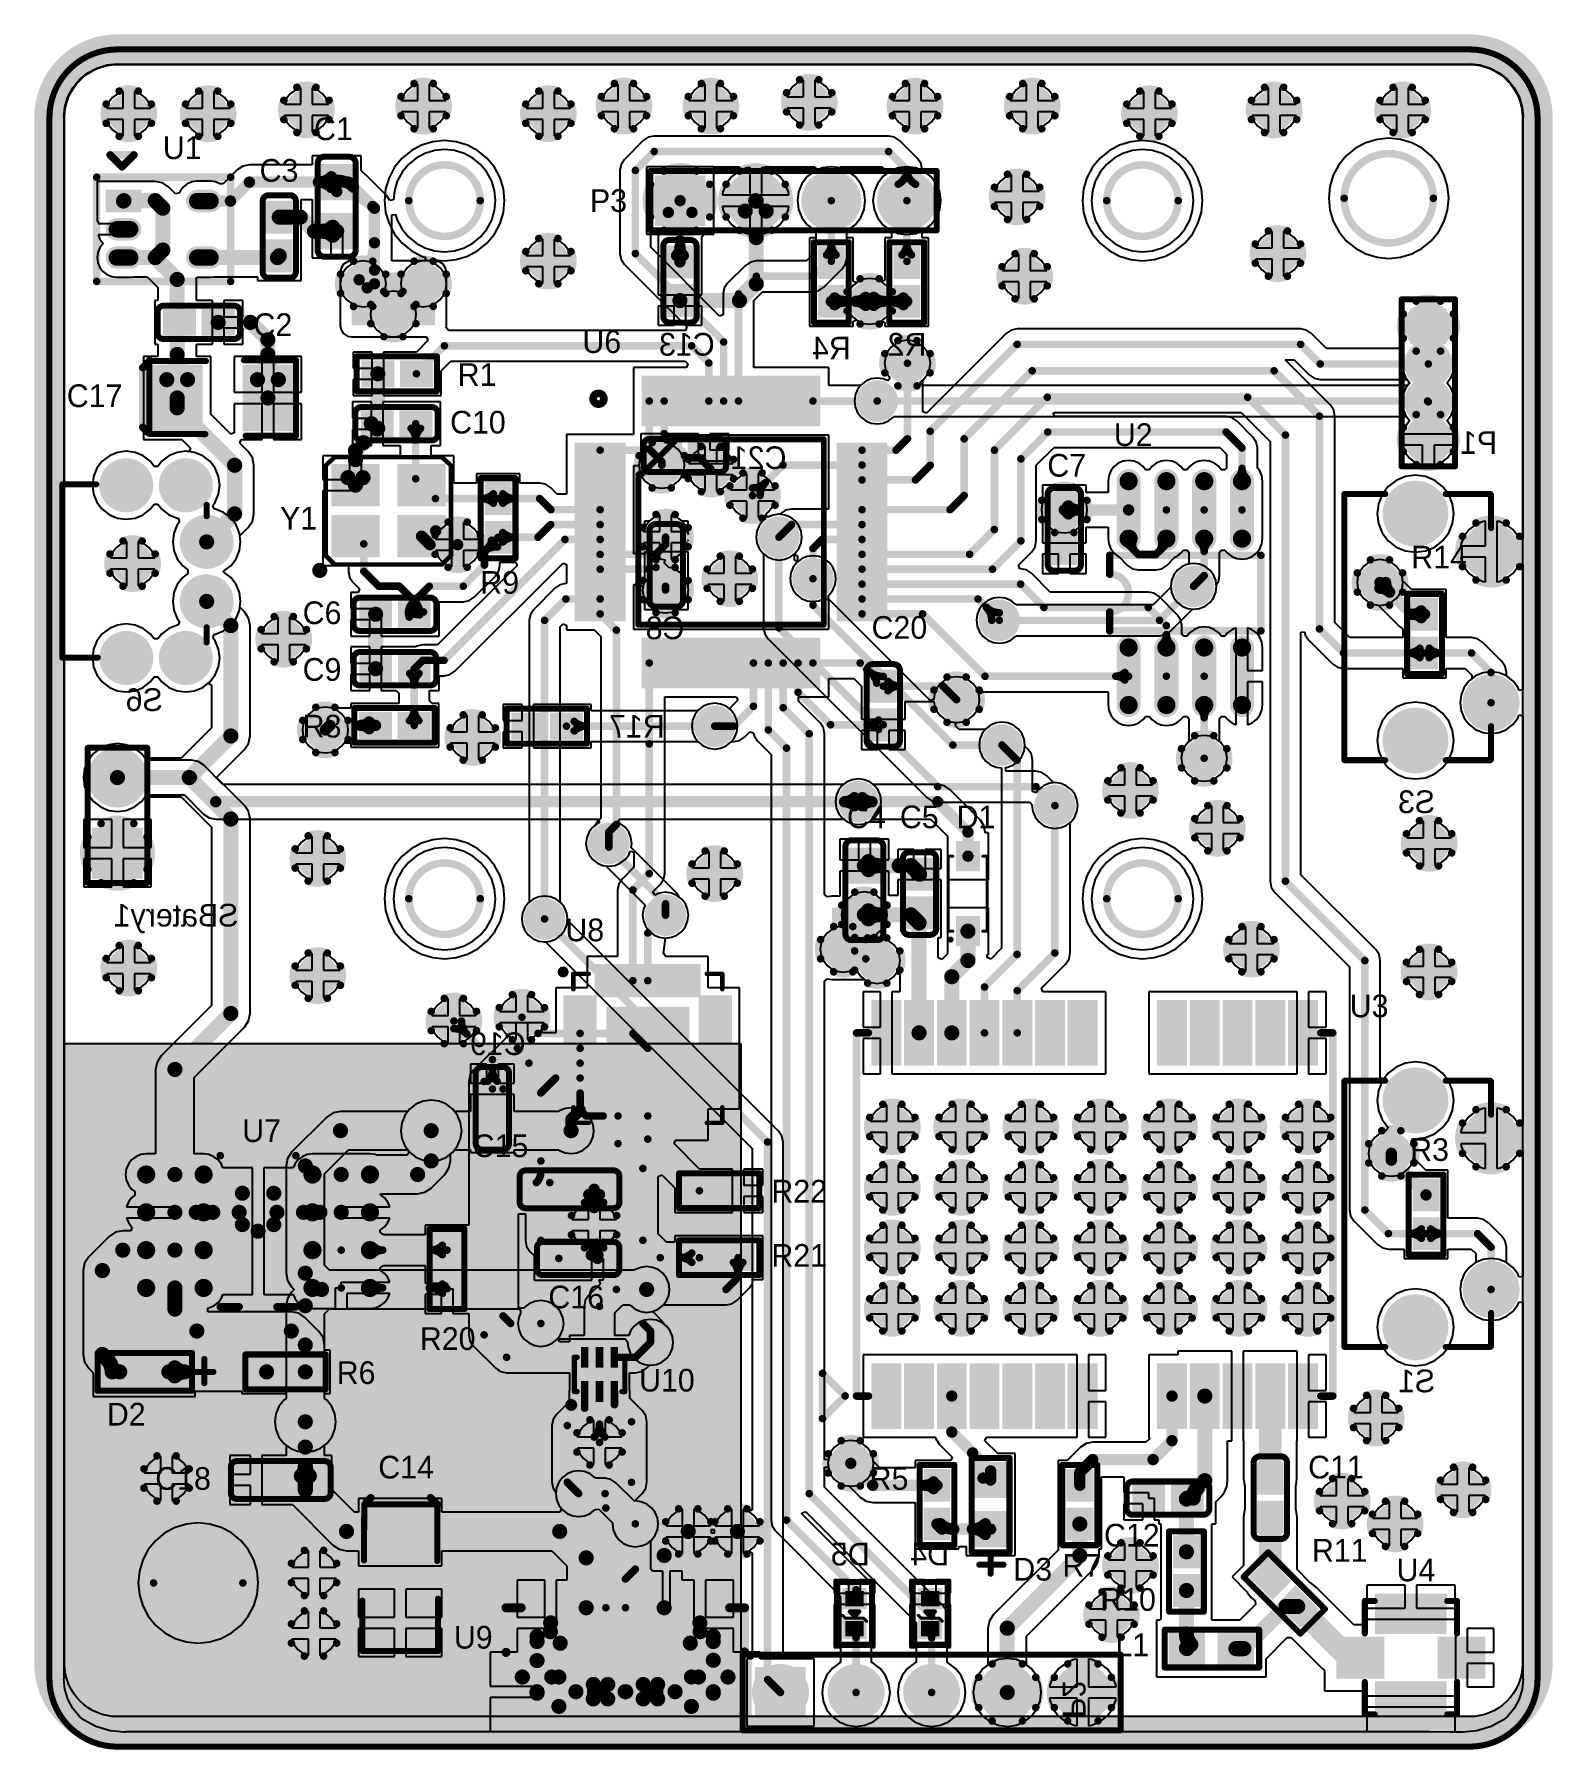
# Model space of a CAD drawing. Extents: x 68.2 to 119.3, y 46.6 to 104.3.
import ezdxf

# ---------------------------------------------------------------- set-up
doc = ezdxf.new("R2010")
doc.units = 0
doc.layers.get('0').update_dxf_attribs({"linetype": 'CONTINUOUS'})
for name, color, linetype in [('BOTTOMLAYER', 5, 'CONTINUOUS'), ('BOTTOMOVERLAY', 54, 'CONTINUOUS'), ('BOTTOMPASTE', 16, 'CONTINUOUS'), ('BOTTOMSOLDER', 6, 'CONTINUOUS'), ('INTERNALPLANE1', 76, 'CONTINUOUS'), ('INTERNALPLANE2', 16, 'CONTINUOUS'), ('KEEPOUTLAYER', 6, 'CONTINUOUS'), ('MECHANICAL16', 56, 'CONTINUOUS'), ('MULTILAYER', 9, 'CONTINUOUS'), ('TOPLAYER', 1, 'CONTINUOUS'), ('TOPOVERLAY', 2, 'CONTINUOUS'), ('TOPPASTE', 8, 'CONTINUOUS'), ('TOPSOLDER', 216, 'CONTINUOUS')]:
    doc.layers.add(name, color=color, linetype=linetype)

msp = doc.modelspace()

# ---------------------------------------------------------------- texts
at = {"layer": 'BOTTOMOVERLAY', "text_generation_flag": 2}
for s, rotation, p in [('C13', 360, (91.097, 93.472)), ('R4', 360, (95.669, 93.345)), ('R2', 360, (98.209, 93.472)), ('P1', 360, (117.386, 90.17)), ('C21', 360, (93.51, 89.662)), ('C8', 360, (90.081, 83.947)), ('S6', 360, (72.555, 81.534)), ('R17', 360, (89.417, 80.642)), ('S3', 360, (115.303, 78.105)), ('SBatery1', 360, (75.095, 74.295)), ('C19', 360, (84.747, 69.977)), ('S1', 360, (115.303, 58.649)), ('D5', 360, (96.304, 52.832)), ('D4', 360, (98.971, 52.832)), ('P2', 270, (102.794, 47.714))]:
    msp.add_text(s, height=0.762, rotation=rotation, dxfattribs=at).set_placement(p)
at = {"layer": 'TOPOVERLAY'}
for s, p in [('C1', (77.635, 100.711)), ('U1', (72.555, 100.076)), ('C3', (75.806, 99.314)), ('C2', (75.603, 94.132)), ('C17', (69.329, 91.745)), ('C10', (82.207, 90.856)), ('C7', (102.273, 89.408)), ('Y1', (76.492, 87.63)), ('R14', (114.503, 86.322)), ('R9', (83.223, 85.471)), ('C6', (77.254, 84.455)), ('C9', (77.254, 82.55)), ('R8', (77.254, 80.645)), ('C4', (95.542, 77.597)), ('C5', (97.32, 77.597)), ('D1', (99.225, 77.597)), ('U8', (86.081, 73.8)), ('U3', (112.433, 71.247)), ('U7', (75.222, 67.056)), ('C15', (82.969, 66.548)), ('R3', (114.465, 66.421)), ('R22', (93.002, 65.024)), ('R21', (93.002, 62.865)), ('C16', (85.509, 61.468)), ('R20', (81.191, 60.071)), ('R6', (78.397, 58.928)), ('U10', (88.557, 58.674)), ('D2', (70.675, 57.531)), ('C14', (79.794, 55.753)), ('C11', (111.036, 55.753)), ('C18', (72.301, 55.372)), ('R5', (96.304, 55.372)), ('C12', (104.178, 53.467)), ('D3', (101.13, 52.324)), ('R7', (102.781, 52.451)), ('U4', (114.008, 52.299)), ('R10', (104.051, 51.308)), ('U9', (82.334, 50.038)), ('L1', (104.559, 49.784))]:
    msp.add_text(s, height=0.762, rotation=360, dxfattribs=at).set_placement(p)
for s, p in [('P3', (86.906, 98.298)), ('U6', (86.652, 93.561)), ('R1', (82.461, 92.456)), ('U2', (104.508, 90.437)), ('C20', (96.368, 83.96)), ('R11', (111.163, 52.959))]:
    msp.add_text(s, height=0.762, dxfattribs=at).set_placement(p)

# ---------------------------------------------------------------- blocks, each defined once
blk = doc.blocks.new('R0402_1')
at = {"layer": 'TOPLAYER'}
for points in [[(-1.75, 0.35), (-1.75, -0.35), (-0.85, 0.35), (-0.85, -0.35)], [(-0.45, 0.35), (-0.45, -0.35), (0.45, 0.35), (0.45, -0.35)]]:
    blk.add_solid(points, dxfattribs=at)
at = {"layer": 'TOPOVERLAY', "const_width": 0.203}
for points in [[(-2.011, 0.584), (0.681, 0.584)], [(-2.011, 0.584), (-2.011, -0.584)], [(0.681, 0.584), (0.686, 0.584)], [(0.686, 0.584), (0.686, -0.584)], [(-2.011, -0.584), (-1.981, -0.584)], [(-1.981, -0.584), (0.686, -0.584)]]:
    blk.add_lwpolyline(points, dxfattribs=at)
at = {"layer": 'TOPOVERLAY', "const_width": 0.102}
for points in [[(-2.062, 0.584, 1), (-1.96, 0.584, 1)], [(-2.062, 0.584, 1), (-1.96, 0.584, 1)], [(0.63, 0.584, 1), (0.732, 0.584, 1)], [(0.63, 0.584, 1), (0.732, 0.584, 1)], [(0.635, 0.584, 1), (0.737, 0.584, 1)], [(0.635, 0.584, 1), (0.737, 0.584, 1)], [(-2.062, -0.584, 1), (-1.96, -0.584, 1)], [(-2.062, -0.584, 1), (-1.96, -0.584, 1)], [(-2.032, -0.584, 1), (-1.93, -0.584, 1)], [(-2.032, -0.584, 1), (-1.93, -0.584, 1)], [(0.635, -0.584, 1), (0.737, -0.584, 1)], [(0.635, -0.584, 1), (0.737, -0.584, 1)]]:
    blk.add_lwpolyline(points, format="xyb", close=True, dxfattribs=at)
at = {"layer": 'TOPPASTE'}
for points in [[(-1.75, 0.35), (-1.75, -0.35), (-0.85, 0.35), (-0.85, -0.35)], [(-0.45, 0.35), (-0.45, -0.35), (0.45, 0.35), (0.45, -0.35)]]:
    blk.add_solid(points, dxfattribs=at)
at = {"layer": 'TOPSOLDER'}
for points in [[(-1.852, 0.452), (-1.852, -0.452), (-0.748, 0.452), (-0.748, -0.452)], [(-0.552, 0.452), (-0.552, -0.452), (0.552, 0.452), (0.552, -0.452)]]:
    blk.add_solid(points, dxfattribs=at)
blk = doc.blocks.new('SOD323_2')
at = {"layer": 'TOPLAYER'}
for points in [[(-2.926, -0.305), (-2.114, -0.305), (-2.926, 0.305), (-2.114, 0.305)], [(-0.406, -0.305), (0.406, -0.305), (-0.406, 0.305), (0.406, 0.305)]]:
    blk.add_solid(points, dxfattribs=at)
at = {"layer": 'TOPOVERLAY'}
for points, const_width in [([(-2.749, 0.584, 1), (-2.851, 0.584, 1)], 0.102), ([(-2.876, 0.584, 1), (-2.825, 0.584, 1)], 0.0508), ([(-2.775, 0.584, 1), (-2.724, 0.584, 1)], 0.0508), ([(-2.545, 0.66, 1), (-2.495, 0.66, 1)], 0.0508), ([(-2.545, 0.66, 1), (-2.495, 0.66, 1)], 0.0508), ([(-0.025, 0.66, 1), (0.025, 0.66, 1)], 0.0508), ([(-0.025, 0.66, 1), (0.025, 0.66, 1)], 0.0508), ([(-2.545, 0.508, 1), (-2.495, 0.508, 1)], 0.0508), ([(-0.025, 0.508, 1), (0.025, 0.508, 1)], 0.0508), ([(-2.545, -0.5, 1), (-2.495, -0.5, 1)], 0.0508), ([(-0.025, -0.5, 1), (0.025, -0.5, 1)], 0.0508), ([(-2.545, -0.65, 1), (-2.495, -0.65, 1)], 0.0508), ([(-2.545, -0.65, 1), (-2.495, -0.65, 1)], 0.0508), ([(-0.025, -0.65, 1), (0.025, -0.65, 1)], 0.0508), ([(-0.025, -0.65, 1), (0.025, -0.65, 1)], 0.0508)]:
    blk.add_lwpolyline(points, format="xyb", close=True, dxfattribs=dict(at, const_width=const_width))
at = {"layer": 'TOPOVERLAY', "const_width": 0.102}
for points in [[(-2.52, 0.66), (-2.52, 0.508)], [(-2.52, 0.66), (0, 0.66)], [(0, 0.66), (0, 0.508)], [(-2.52, -0.5), (-2.52, -0.65)], [(0, -0.5), (0, -0.65)], [(-2.52, -0.65), (0, -0.65)]]:
    blk.add_lwpolyline(points, dxfattribs=at)
at = {"layer": 'TOPPASTE'}
for points in [[(-2.926, -0.305), (-2.114, -0.305), (-2.926, 0.305), (-2.114, 0.305)], [(-0.406, -0.305), (0.406, -0.305), (-0.406, 0.305), (0.406, 0.305)]]:
    blk.add_solid(points, dxfattribs=at)
at = {"layer": 'TOPSOLDER'}
for points in [[(-3.028, -0.406), (-2.012, -0.406), (-3.028, 0.406), (-2.012, 0.406)], [(-0.508, -0.406), (0.508, -0.406), (-0.508, 0.406), (0.508, 0.406)]]:
    blk.add_solid(points, dxfattribs=at)
blk = doc.blocks.new('OSCILLATOR_3_2X2_5_3')
at = {"layer": 'MECHANICAL16', "const_width": 0.0254}
for points in [[(-1.507, 2.109), (-1.807, 1.809)], [(-1.807, 1.809), (-1.807, -1.795)], [(-1.507, 2.109), (1.517, 2.109)], [(1.517, 2.109), (1.797, 1.809)], [(1.797, 1.809), (1.797, -1.795)], [(-1.807, -1.795), (-1.507, -2.099)], [(-1.507, -2.099), (1.517, -2.099)], [(1.797, -1.795), (1.517, -2.099)]]:
    blk.add_lwpolyline(points, dxfattribs=at)
at = {"layer": 'MECHANICAL16', "const_width": 0.0127}
for points in [[(-1.813, 1.809, 1), (-1.8, 1.809, 1)], [(-1.813, 1.809, 1), (-1.8, 1.809, 1)], [(-1.513, 2.109, 1), (-1.5, 2.109, 1)], [(-1.513, 2.109, 1), (-1.5, 2.109, 1)], [(1.511, 2.109, 1), (1.524, 2.109, 1)], [(1.511, 2.109, 1), (1.524, 2.109, 1)], [(1.79, 1.809, 1), (1.803, 1.809, 1)], [(1.79, 1.809, 1), (1.803, 1.809, 1)], [(-1.813, -1.795, 1), (-1.8, -1.795, 1)], [(-1.813, -1.795, 1), (-1.8, -1.795, 1)], [(-1.513, -2.099, 1), (-1.5, -2.099, 1)], [(-1.513, -2.099, 1), (-1.5, -2.099, 1)], [(1.511, -2.099, 1), (1.524, -2.099, 1)], [(1.511, -2.099, 1), (1.524, -2.099, 1)], [(1.79, -1.795, 1), (1.803, -1.795, 1)], [(1.79, -1.795, 1), (1.803, -1.795, 1)]]:
    blk.add_lwpolyline(points, format="xyb", close=True, dxfattribs=at)
at = {"layer": 'TOPLAYER'}
for points in [[(-1.466, 1.82), (-1.466, 0.398), (-0.247, 1.82), (-0.247, 0.398)], [(0.247, 1.82), (0.247, 0.398), (1.466, 1.82), (1.466, 0.398)], [(-1.466, -0.398), (-1.466, -1.82), (-0.247, -0.398), (-0.247, -1.82)], [(0.247, -0.398), (0.247, -1.82), (1.466, -0.398), (1.466, -1.82)]]:
    blk.add_solid(points, dxfattribs=at)
at = {"layer": 'TOPOVERLAY'}
for points, const_width in [([(-1.905, 2.309, 1), (-2.108, 2.309, 1)], 0.305), ([(-2.185, 2.309, 1), (-2.032, 2.309, 1)], 0.152), ([(-1.981, 2.309, 1), (-1.829, 2.309, 1)], 0.152), ([(-1.845, 1.809, 1), (-1.769, 1.809, 1)], 0.0762), ([(-1.845, 1.809, 1), (-1.769, 1.809, 1)], 0.0762), ([(-1.545, 2.109, 1), (-1.469, 2.109, 1)], 0.0762), ([(-1.545, 2.109, 1), (-1.469, 2.109, 1)], 0.0762), ([(1.479, 2.109, 1), (1.555, 2.109, 1)], 0.0762), ([(1.479, 2.109, 1), (1.555, 2.109, 1)], 0.0762), ([(1.759, 1.809, 1), (1.835, 1.809, 1)], 0.0762), ([(1.759, 1.809, 1), (1.835, 1.809, 1)], 0.0762), ([(-1.845, -1.795, 1), (-1.769, -1.795, 1)], 0.0762), ([(-1.845, -1.795, 1), (-1.769, -1.795, 1)], 0.0762), ([(1.759, -1.795, 1), (1.835, -1.795, 1)], 0.0762), ([(1.759, -1.795, 1), (1.835, -1.795, 1)], 0.0762), ([(-1.545, -2.099, 1), (-1.469, -2.099, 1)], 0.0762), ([(-1.545, -2.099, 1), (-1.469, -2.099, 1)], 0.0762), ([(1.479, -2.099, 1), (1.555, -2.099, 1)], 0.0762), ([(1.479, -2.099, 1), (1.555, -2.099, 1)], 0.0762)]:
    blk.add_lwpolyline(points, format="xyb", close=True, dxfattribs=dict(at, const_width=const_width))
at = {"layer": 'TOPOVERLAY', "const_width": 0.152}
for points in [[(-1.507, 2.109), (-1.807, 1.809)], [(-1.807, 1.809), (-1.807, -1.795)], [(-1.507, 2.109), (1.517, 2.109)], [(1.517, 2.109), (1.797, 1.809)], [(1.797, 1.809), (1.797, -1.795)], [(-1.807, -1.795), (-1.507, -2.099)], [(1.797, -1.795), (1.517, -2.099)], [(-1.507, -2.099), (1.517, -2.099)]]:
    blk.add_lwpolyline(points, dxfattribs=at)
at = {"layer": 'TOPPASTE'}
for points in [[(-1.466, 1.82), (-1.466, 0.398), (-0.247, 1.82), (-0.247, 0.398)], [(0.247, 1.82), (0.247, 0.398), (1.466, 1.82), (1.466, 0.398)], [(-1.466, -0.398), (-1.466, -1.82), (-0.247, -0.398), (-0.247, -1.82)], [(0.247, -0.398), (0.247, -1.82), (1.466, -0.398), (1.466, -1.82)]]:
    blk.add_solid(points, dxfattribs=at)
at = {"layer": 'TOPSOLDER'}
for points in [[(-1.568, 1.922), (-1.568, 0.296), (-0.146, 1.922), (-0.146, 0.296)], [(0.146, 1.922), (0.146, 0.296), (1.568, 1.922), (1.568, 0.296)], [(-1.568, -0.296), (-1.568, -1.922), (-0.146, -0.296), (-0.146, -1.922)], [(0.146, -0.296), (0.146, -1.922), (1.568, -0.296), (1.568, -1.922)]]:
    blk.add_solid(points, dxfattribs=at)
blk = doc.blocks.new('UDFN_4')
at = {"layer": 'TOPLAYER'}
for points in [[(0.125, 1.5), (-0.125, 1.5), (0.125, 0.8), (-0.125, 0.8)], [(0.625, 1.5), (0.375, 1.5), (0.625, 0.8), (0.375, 0.8)], [(1.125, 1.5), (0.875, 1.5), (1.125, 0.8), (0.875, 0.8)], [(0.125, 0.35), (-0.125, 0.35), (0.125, -0.35), (-0.125, -0.35)], [(0.625, 0.35), (0.375, 0.35), (0.625, -0.35), (0.375, -0.35)], [(1.125, 0.35), (0.875, 0.35), (1.125, -0.35), (0.875, -0.35)]]:
    blk.add_solid(points, dxfattribs=at)
at = {"layer": 'TOPOVERLAY', "const_width": 0.178}
for points in [[(-0.35, 0), (-0.35, 1.15)], [(-0.35, 1.15), (-0.25, 1.15)], [(1.25, 1.15), (1.35, 1.15)], [(1.35, 0), (1.35, 1.15)], [(-0.35, 0), (-0.25, 0)], [(1.25, 0), (1.35, 0)]]:
    blk.add_lwpolyline(points, dxfattribs=at)
at = {"layer": 'TOPOVERLAY'}
for points, const_width in [([(-0.394, 1.15, 1), (-0.306, 1.15, 1)], 0.0889), ([(-0.394, 1.15, 1), (-0.306, 1.15, 1)], 0.0889), ([(-0.294, 1.15, 1), (-0.206, 1.15, 1)], 0.0889), ([(1.206, 1.15, 1), (1.294, 1.15, 1)], 0.0889), ([(1.306, 1.15, 1), (1.394, 1.15, 1)], 0.0889), ([(1.306, 1.15, 1), (1.394, 1.15, 1)], 0.0889), ([(-0.394, 0, 1), (-0.306, 0, 1)], 0.0889), ([(-0.394, 0, 1), (-0.306, 0, 1)], 0.0889), ([(-0.294, 0, 1), (-0.206, 0, 1)], 0.0889), ([(1.206, 0, 1), (1.294, 0, 1)], 0.0889), ([(1.306, 0, 1), (1.394, 0, 1)], 0.0889), ([(1.306, 0, 1), (1.394, 0, 1)], 0.0889), ([(-0.35, -0.45, 1), (-0.55, -0.45, 1)], 0.2), ([(-0.6, -0.45, 1), (-0.5, -0.45, 1)], 0.1), ([(-0.4, -0.45, 1), (-0.3, -0.45, 1)], 0.1)]:
    blk.add_lwpolyline(points, format="xyb", close=True, dxfattribs=dict(at, const_width=const_width))
at = {"layer": 'TOPPASTE'}
for points in [[(0.125, 1.5), (-0.125, 1.5), (0.125, 0.8), (-0.125, 0.8)], [(0.625, 1.5), (0.375, 1.5), (0.625, 0.8), (0.375, 0.8)], [(1.125, 1.5), (0.875, 1.5), (1.125, 0.8), (0.875, 0.8)], [(0.125, 0.35), (-0.125, 0.35), (0.125, -0.35), (-0.125, -0.35)], [(0.625, 0.35), (0.375, 0.35), (0.625, -0.35), (0.375, -0.35)], [(1.125, 0.35), (0.875, 0.35), (1.125, -0.35), (0.875, -0.35)]]:
    blk.add_solid(points, dxfattribs=at)
at = {"layer": 'TOPSOLDER'}
for points in [[(0.227, 1.602), (-0.227, 1.602), (0.227, 0.698), (-0.227, 0.698)], [(0.727, 1.602), (0.273, 1.602), (0.727, 0.698), (0.273, 0.698)], [(1.227, 1.602), (0.773, 1.602), (1.227, 0.698), (0.773, 0.698)], [(0.227, 0.452), (-0.227, 0.452), (0.227, -0.452), (-0.227, -0.452)], [(0.727, 0.452), (0.273, 0.452), (0.727, -0.452), (0.273, -0.452)], [(1.227, 0.452), (0.773, 0.452), (1.227, -0.452), (0.773, -0.452)]]:
    blk.add_solid(points, dxfattribs=at)
blk = doc.blocks.new('MOLEX_47346_0001_5')
at = {"layer": 'MECHANICAL16', "const_width": 0.0254}
blk.add_lwpolyline([(-2.489, -0.102), (-2.388, 0)], dxfattribs=at)
at = {"layer": 'MECHANICAL16', "const_width": 0.0127}
for points in [[(-2.394, 0, 1), (-2.381, 0, 1)], [(-2.496, -0.102, 1), (-2.483, -0.102, 1)]]:
    blk.add_lwpolyline(points, format="xyb", close=True, dxfattribs=at)
at = {"layer": 'TOPLAYER'}
for points in [[(0.229, 0.851), (-0.229, 0.851), (0.229, -0.851), (-0.229, -0.851)], [(0.889, 0.851), (0.432, 0.851), (0.889, -0.851), (0.432, -0.851)], [(1.549, 0.851), (1.092, 0.851), (1.549, -0.851), (1.092, -0.851)], [(2.199, 0.851), (1.742, 0.851), (2.199, -0.851), (1.742, -0.851)], [(2.849, 0.851), (2.392, 0.851), (2.849, -0.851), (2.392, -0.851)], [(-0.445, -1.562), (-0.445, 0.546), (-1.943, -1.562), (-1.943, 0.546)], [(4.57, -1.562), (4.57, 0.546), (3.072, -1.562), (3.072, 0.546)], [(-0.457, -1.867), (-2.845, -1.867), (-0.457, -3.772), (-2.845, -3.772)], [(1.079, -3.772), (1.079, -1.867), (-0.114, -3.772), (-0.114, -1.867)], [(2.755, -3.772), (2.755, -1.867), (1.561, -3.772), (1.561, -1.867)], [(5.465, -1.867), (3.077, -1.867), (5.465, -3.772), (3.077, -3.772)]]:
    blk.add_solid(points, dxfattribs=at)
at = {"layer": 'TOPOVERLAY', "const_width": 0.305}
for points in [[(-2.692, -1.499), (-2.692, 0)], [(-2.692, 0), (-2.184, 0)], [(4.821, 0), (5.321, 0)], [(5.321, 0), (5.321, -1.485)]]:
    blk.add_lwpolyline(points, dxfattribs=at)
at = {"layer": 'TOPOVERLAY', "const_width": 0.152}
for points in [[(-2.769, 0, 1), (-2.616, 0, 1)], [(-2.769, 0, 1), (-2.616, 0, 1)], [(-2.261, 0, 1), (-2.108, 0, 1)], [(4.745, 0, 1), (4.897, 0, 1)], [(5.245, 0, 1), (5.397, 0, 1)], [(5.245, 0, 1), (5.397, 0, 1)], [(-2.769, -1.499, 1), (-2.616, -1.499, 1)], [(5.245, -1.485, 1), (5.397, -1.485, 1)]]:
    blk.add_lwpolyline(points, format="xyb", close=True, dxfattribs=at)
at = {"layer": 'TOPPASTE'}
for points in [[(0.229, 0.851), (-0.229, 0.851), (0.229, -0.851), (-0.229, -0.851)], [(0.889, 0.851), (0.432, 0.851), (0.889, -0.851), (0.432, -0.851)], [(1.549, 0.851), (1.092, 0.851), (1.549, -0.851), (1.092, -0.851)], [(2.199, 0.851), (1.742, 0.851), (2.199, -0.851), (1.742, -0.851)], [(2.849, 0.851), (2.392, 0.851), (2.849, -0.851), (2.392, -0.851)], [(-0.445, -1.562), (-0.445, 0.546), (-1.943, -1.562), (-1.943, 0.546)], [(4.57, -1.562), (4.57, 0.546), (3.072, -1.562), (3.072, 0.546)], [(-0.457, -1.867), (-2.845, -1.867), (-0.457, -3.772), (-2.845, -3.772)], [(1.079, -3.772), (1.079, -1.867), (-0.114, -3.772), (-0.114, -1.867)], [(2.755, -3.772), (2.755, -1.867), (1.561, -3.772), (1.561, -1.867)], [(5.465, -1.867), (3.077, -1.867), (5.465, -3.772), (3.077, -3.772)]]:
    blk.add_solid(points, dxfattribs=at)
at = {"layer": 'TOPSOLDER'}
for points in [[(-0.343, -1.664), (-0.343, 0.648), (-2.045, -1.664), (-2.045, 0.648)], [(0.33, 0.952), (-0.33, 0.952), (0.33, -0.952), (-0.33, -0.952)], [(0.991, 0.952), (0.33, 0.952), (0.991, -0.952), (0.33, -0.952)], [(1.651, 0.952), (0.991, 0.952), (1.651, -0.952), (0.991, -0.952)], [(2.301, 0.952), (1.641, 0.952), (2.301, -0.952), (1.641, -0.952)], [(2.951, 0.952), (2.291, 0.952), (2.951, -0.952), (2.291, -0.952)], [(4.672, -1.664), (4.672, 0.648), (2.97, -1.664), (2.97, 0.648)], [(-0.356, -1.765), (-2.946, -1.765), (-0.356, -3.873), (-2.946, -3.873)], [(1.181, -3.873), (1.181, -1.765), (-0.216, -3.873), (-0.216, -1.765)], [(2.857, -3.873), (2.857, -1.765), (1.46, -3.873), (1.46, -1.765)], [(5.566, -1.765), (2.975, -1.765), (5.566, -3.873), (2.975, -3.873)]]:
    blk.add_solid(points, dxfattribs=at)
blk = doc.blocks.new('QFN_28_6')
at = {"layer": 'TOPLAYER'}
for points in [[(0.926, 1.205), (0.621, 1.205), (0.926, 0.341), (0.621, 0.341)], [(1.426, 1.205), (1.121, 1.205), (1.426, 0.341), (1.121, 0.341)], [(1.926, 1.205), (1.621, 1.205), (1.926, 0.341), (1.621, 0.341)], [(2.426, 1.205), (2.121, 1.205), (2.426, 0.341), (2.121, 0.341)], [(2.926, 1.205), (2.621, 1.205), (2.926, 0.341), (2.621, 0.341)], [(3.426, 1.205), (3.121, 1.205), (3.426, 0.341), (3.121, 0.341)], [(3.926, 1.205), (3.621, 1.205), (3.926, 0.341), (3.621, 0.341)], [(-0.432, 0.152), (-0.432, -0.152), (0.432, 0.152), (0.432, -0.152)], [(4.115, 0.152), (4.115, -0.152), (4.978, 0.152), (4.978, -0.152)], [(-0.432, -0.348), (-0.432, -0.652), (0.432, -0.348), (0.432, -0.652)], [(1.003, -0.23), (1.003, -2.77), (3.543, -0.23), (3.543, -2.77)], [(4.115, -0.348), (4.115, -0.652), (4.978, -0.348), (4.978, -0.652)], [(-0.432, -0.848), (-0.432, -1.152), (0.432, -0.848), (0.432, -1.152)], [(4.115, -0.848), (4.115, -1.152), (4.978, -0.848), (4.978, -1.152)], [(-0.432, -1.348), (-0.432, -1.652), (0.432, -1.348), (0.432, -1.652)], [(4.115, -1.348), (4.115, -1.652), (4.978, -1.348), (4.978, -1.652)], [(-0.432, -1.848), (-0.432, -2.152), (0.432, -1.848), (0.432, -2.152)], [(4.115, -1.848), (4.115, -2.152), (4.978, -1.848), (4.978, -2.152)], [(-0.432, -2.348), (-0.432, -2.652), (0.432, -2.348), (0.432, -2.652)], [(-0.432, -2.848), (-0.432, -3.152), (0.432, -2.848), (0.432, -3.152)], [(4.115, -2.348), (4.115, -2.652), (4.978, -2.348), (4.978, -2.652)], [(4.115, -2.848), (4.115, -3.152), (4.978, -2.848), (4.978, -3.152)], [(0.926, -3.341), (0.621, -3.341), (0.926, -4.205), (0.621, -4.205)], [(1.426, -3.341), (1.121, -3.341), (1.426, -4.205), (1.121, -4.205)], [(1.926, -3.341), (1.621, -3.341), (1.926, -4.205), (1.621, -4.205)], [(2.426, -3.341), (2.121, -3.341), (2.426, -4.205), (2.121, -4.205)], [(2.926, -3.341), (2.621, -3.341), (2.926, -4.205), (2.621, -4.205)], [(3.426, -3.341), (3.121, -3.341), (3.426, -4.205), (3.121, -4.205)], [(3.926, -3.341), (3.621, -3.341), (3.926, -4.205), (3.621, -4.205)]]:
    blk.add_solid(points, dxfattribs=at)
at = {"layer": 'TOPOVERLAY'}
for points, const_width in [([(-0.515, 1.065, 1), (-0.628, 1.065, 1)], 0.254), ([(-0.692, 1.065, 1), (-0.565, 1.065, 1)], 0.127), ([(-0.578, 1.065, 1), (-0.451, 1.065, 1)], 0.127), ([(-0.267, 1.002, 1), (-0.191, 1.002, 1)], 0.0762), ([(-0.267, 1.002, 1), (-0.191, 1.002, 1)], 0.0762), ([(0.25, 1.002, 1), (0.326, 1.002, 1)], 0.0762), ([(4.22, 1.002, 1), (4.297, 1.002, 1)], 0.0762), ([(4.737, 1.002, 1), (4.813, 1.002, 1)], 0.0762), ([(4.737, 1.002, 1), (4.813, 1.002, 1)], 0.0762), ([(-0.267, 0.485, 1), (-0.191, 0.485, 1)], 0.0762), ([(4.737, 0.485, 1), (4.813, 0.485, 1)], 0.0762), ([(-0.267, -3.485, 1), (-0.191, -3.485, 1)], 0.0762), ([(4.737, -3.485, 1), (4.813, -3.485, 1)], 0.0762), ([(-0.267, -4.002, 1), (-0.191, -4.002, 1)], 0.0762), ([(-0.267, -4.002, 1), (-0.191, -4.002, 1)], 0.0762), ([(0.25, -4.002, 1), (0.326, -4.002, 1)], 0.0762), ([(4.22, -4.002, 1), (4.297, -4.002, 1)], 0.0762), ([(4.737, -4.002, 1), (4.813, -4.002, 1)], 0.0762), ([(4.737, -4.002, 1), (4.813, -4.002, 1)], 0.0762)]:
    blk.add_lwpolyline(points, format="xyb", close=True, dxfattribs=dict(at, const_width=const_width))
at = {"layer": 'TOPOVERLAY', "const_width": 0.152}
for points in [[(-0.229, 0.485), (-0.229, 1.002)], [(-0.229, 1.002), (0.288, 1.002)], [(4.258, 1.002), (4.775, 1.002)], [(4.775, 0.485), (4.775, 1.002)], [(-0.229, -4.002), (-0.229, -3.485)], [(4.775, -4.002), (4.775, -3.485)], [(-0.229, -4.002), (0.288, -4.002)], [(4.258, -4.002), (4.775, -4.002)]]:
    blk.add_lwpolyline(points, dxfattribs=at)
at = {"layer": 'TOPPASTE'}
for points in [[(0.926, 1.205), (0.621, 1.205), (0.926, 0.341), (0.621, 0.341)], [(1.426, 1.205), (1.121, 1.205), (1.426, 0.341), (1.121, 0.341)], [(1.926, 1.205), (1.621, 1.205), (1.926, 0.341), (1.621, 0.341)], [(2.426, 1.205), (2.121, 1.205), (2.426, 0.341), (2.121, 0.341)], [(2.926, 1.205), (2.621, 1.205), (2.926, 0.341), (2.621, 0.341)], [(3.426, 1.205), (3.121, 1.205), (3.426, 0.341), (3.121, 0.341)], [(3.926, 1.205), (3.621, 1.205), (3.926, 0.341), (3.621, 0.341)], [(-0.432, 0.152), (-0.432, -0.152), (0.432, 0.152), (0.432, -0.152)], [(4.115, 0.152), (4.115, -0.152), (4.978, 0.152), (4.978, -0.152)], [(-0.432, -0.348), (-0.432, -0.652), (0.432, -0.348), (0.432, -0.652)], [(1.003, -0.23), (1.003, -2.77), (3.543, -0.23), (3.543, -2.77)], [(4.115, -0.348), (4.115, -0.652), (4.978, -0.348), (4.978, -0.652)], [(-0.432, -0.848), (-0.432, -1.152), (0.432, -0.848), (0.432, -1.152)], [(4.115, -0.848), (4.115, -1.152), (4.978, -0.848), (4.978, -1.152)], [(-0.432, -1.348), (-0.432, -1.652), (0.432, -1.348), (0.432, -1.652)], [(4.115, -1.348), (4.115, -1.652), (4.978, -1.348), (4.978, -1.652)], [(-0.432, -1.848), (-0.432, -2.152), (0.432, -1.848), (0.432, -2.152)], [(4.115, -1.848), (4.115, -2.152), (4.978, -1.848), (4.978, -2.152)], [(-0.432, -2.348), (-0.432, -2.652), (0.432, -2.348), (0.432, -2.652)], [(-0.432, -2.848), (-0.432, -3.152), (0.432, -2.848), (0.432, -3.152)], [(4.115, -2.348), (4.115, -2.652), (4.978, -2.348), (4.978, -2.652)], [(4.115, -2.848), (4.115, -3.152), (4.978, -2.848), (4.978, -3.152)], [(0.926, -3.341), (0.621, -3.341), (0.926, -4.205), (0.621, -4.205)], [(1.426, -3.341), (1.121, -3.341), (1.426, -4.205), (1.121, -4.205)], [(1.926, -3.341), (1.621, -3.341), (1.926, -4.205), (1.621, -4.205)], [(2.426, -3.341), (2.121, -3.341), (2.426, -4.205), (2.121, -4.205)], [(2.926, -3.341), (2.621, -3.341), (2.926, -4.205), (2.621, -4.205)], [(3.426, -3.341), (3.121, -3.341), (3.426, -4.205), (3.121, -4.205)], [(3.926, -3.341), (3.621, -3.341), (3.926, -4.205), (3.621, -4.205)]]:
    blk.add_solid(points, dxfattribs=at)
at = {"layer": 'TOPSOLDER'}
for points in [[(1.053, 1.332), (0.494, 1.332), (1.053, 0.214), (0.494, 0.214)], [(1.553, 1.332), (0.994, 1.332), (1.553, 0.214), (0.994, 0.214)], [(2.053, 1.332), (1.494, 1.332), (2.053, 0.214), (1.494, 0.214)], [(2.553, 1.332), (1.994, 1.332), (2.553, 0.214), (1.994, 0.214)], [(3.053, 1.332), (2.494, 1.332), (3.053, 0.214), (2.494, 0.214)], [(3.553, 1.332), (2.994, 1.332), (3.553, 0.214), (2.994, 0.214)], [(4.053, 1.332), (3.494, 1.332), (4.053, 0.214), (3.494, 0.214)], [(-0.559, 0.279), (-0.559, -0.279), (0.559, 0.279), (0.559, -0.279)], [(3.988, 0.279), (3.988, -0.279), (5.105, 0.279), (5.105, -0.279)], [(-0.559, -0.221), (-0.559, -0.779), (0.559, -0.221), (0.559, -0.779)], [(0.876, -0.103), (0.876, -2.897), (3.67, -0.103), (3.67, -2.897)], [(3.988, -0.221), (3.988, -0.779), (5.105, -0.221), (5.105, -0.779)], [(-0.559, -0.721), (-0.559, -1.279), (0.559, -0.721), (0.559, -1.279)], [(3.988, -0.721), (3.988, -1.279), (5.105, -0.721), (5.105, -1.279)], [(-0.559, -1.221), (-0.559, -1.779), (0.559, -1.221), (0.559, -1.779)], [(-0.559, -1.721), (-0.559, -2.279), (0.559, -1.721), (0.559, -2.279)], [(3.988, -1.221), (3.988, -1.779), (5.105, -1.221), (5.105, -1.779)], [(3.988, -1.721), (3.988, -2.279), (5.105, -1.721), (5.105, -2.279)], [(-0.559, -2.221), (-0.559, -2.779), (0.559, -2.221), (0.559, -2.779)], [(3.988, -2.221), (3.988, -2.779), (5.105, -2.221), (5.105, -2.779)], [(-0.559, -2.721), (-0.559, -3.279), (0.559, -2.721), (0.559, -3.279)], [(3.988, -2.721), (3.988, -3.279), (5.105, -2.721), (5.105, -3.279)], [(1.053, -3.214), (0.494, -3.214), (1.053, -4.332), (0.494, -4.332)], [(1.553, -3.214), (0.994, -3.214), (1.553, -4.332), (0.994, -4.332)], [(2.053, -3.214), (1.494, -3.214), (2.053, -4.332), (1.494, -4.332)], [(2.553, -3.214), (1.994, -3.214), (2.553, -4.332), (1.994, -4.332)], [(3.053, -3.214), (2.494, -3.214), (3.053, -4.332), (2.494, -4.332)], [(3.553, -3.214), (2.994, -3.214), (3.553, -4.332), (2.994, -4.332)], [(4.053, -3.214), (3.494, -3.214), (4.053, -4.332), (3.494, -4.332)]]:
    blk.add_solid(points, dxfattribs=at)
blk = doc.blocks.new('SO_8_1_7')
at = {"layer": 'TOPLAYER', "const_width": 0.61}
for points in [[(-1.829, 1.905), (-3.759, 1.905)], [(3.759, 1.905), (1.829, 1.905)], [(-1.829, 0.635), (-3.759, 0.635)], [(3.759, 0.635), (1.829, 0.635)], [(-1.829, -0.635), (-3.759, -0.635)], [(3.759, -0.635), (1.829, -0.635)], [(-1.829, -1.905), (-3.759, -1.905)], [(3.759, -1.905), (1.829, -1.905)]]:
    blk.add_lwpolyline(points, dxfattribs=at)
at = {"layer": 'TOPLAYER', "const_width": 0.305}
for points in [[(-3.912, 1.905, 1), (-3.607, 1.905, 1)], [(-1.981, 1.905, 1), (-1.676, 1.905, 1)], [(1.676, 1.905, 1), (1.981, 1.905, 1)], [(3.607, 1.905, 1), (3.912, 1.905, 1)], [(-3.912, 0.635, 1), (-3.607, 0.635, 1)], [(-1.981, 0.635, 1), (-1.676, 0.635, 1)], [(1.676, 0.635, 1), (1.981, 0.635, 1)], [(3.607, 0.635, 1), (3.912, 0.635, 1)], [(-3.912, -0.635, 1), (-3.607, -0.635, 1)], [(-1.981, -0.635, 1), (-1.676, -0.635, 1)], [(1.676, -0.635, 1), (1.981, -0.635, 1)], [(3.607, -0.635, 1), (3.912, -0.635, 1)], [(-3.912, -1.905, 1), (-3.607, -1.905, 1)], [(-1.981, -1.905, 1), (-1.676, -1.905, 1)], [(1.676, -1.905, 1), (1.981, -1.905, 1)], [(3.607, -1.905, 1), (3.912, -1.905, 1)]]:
    blk.add_lwpolyline(points, format="xyb", close=True, dxfattribs=at)
at = {"layer": 'TOPLAYER'}
blk.add_solid([(-1, -1.75), (1, -1.75), (-1, 1.75), (1, 1.75)], dxfattribs=at)
at = {"layer": 'TOPOVERLAY', "const_width": 0.254}
for points in [[(-1.27, 2.54), (-1.27, -2.54)], [(-0.635, 2.54), (-1.27, 2.54)], [(1.27, 2.54), (0.635, 2.54)], [(1.27, 2.54), (1.27, -2.54)], [(1.27, -2.54), (-1.27, -2.54)]]:
    blk.add_lwpolyline(points, dxfattribs=at)
at = {"layer": 'TOPOVERLAY', "const_width": 0.127}
for points in [[(-1.333, 2.54, 1), (-1.206, 2.54, 1)], [(-1.333, 2.54, 1), (-1.206, 2.54, 1)], [(-0.699, 2.54, 1), (-0.572, 2.54, 1)], [(-0.699, 2.54, 1), (-0.572, 2.54, 1)], [(0.572, 2.54, 1), (0.699, 2.54, 1)], [(0.572, 2.54, 1), (0.699, 2.54, 1)], [(1.206, 2.54, 1), (1.333, 2.54, 1)], [(1.206, 2.54, 1), (1.333, 2.54, 1)], [(-1.333, -2.54, 1), (-1.206, -2.54, 1)], [(-1.333, -2.54, 1), (-1.206, -2.54, 1)], [(1.206, -2.54, 1), (1.333, -2.54, 1)], [(1.206, -2.54, 1), (1.333, -2.54, 1)]]:
    blk.add_lwpolyline(points, format="xyb", close=True, dxfattribs=at)
at = {"layer": 'TOPOVERLAY', "const_width": 0.254}
blk.add_lwpolyline([(0.635, 2.54, -1), (-0.635, 2.54)], format="xyb", dxfattribs=at)
at = {"layer": 'TOPPASTE', "const_width": 0.61}
for points in [[(-1.829, 1.905), (-3.759, 1.905)], [(3.759, 1.905), (1.829, 1.905)], [(-1.829, 0.635), (-3.759, 0.635)], [(3.759, 0.635), (1.829, 0.635)], [(-1.829, -0.635), (-3.759, -0.635)], [(3.759, -0.635), (1.829, -0.635)], [(-1.829, -1.905), (-3.759, -1.905)], [(3.759, -1.905), (1.829, -1.905)]]:
    blk.add_lwpolyline(points, dxfattribs=at)
at = {"layer": 'TOPPASTE', "const_width": 0.305}
for points in [[(-3.912, 1.905, 1), (-3.607, 1.905, 1)], [(-1.981, 1.905, 1), (-1.676, 1.905, 1)], [(1.676, 1.905, 1), (1.981, 1.905, 1)], [(3.607, 1.905, 1), (3.912, 1.905, 1)], [(-3.912, 0.635, 1), (-3.607, 0.635, 1)], [(-1.981, 0.635, 1), (-1.676, 0.635, 1)], [(1.676, 0.635, 1), (1.981, 0.635, 1)], [(3.607, 0.635, 1), (3.912, 0.635, 1)], [(-3.912, -0.635, 1), (-3.607, -0.635, 1)], [(-1.981, -0.635, 1), (-1.676, -0.635, 1)], [(1.676, -0.635, 1), (1.981, -0.635, 1)], [(3.607, -0.635, 1), (3.912, -0.635, 1)], [(-3.912, -1.905, 1), (-3.607, -1.905, 1)], [(-1.981, -1.905, 1), (-1.676, -1.905, 1)], [(1.676, -1.905, 1), (1.981, -1.905, 1)], [(3.607, -1.905, 1), (3.912, -1.905, 1)]]:
    blk.add_lwpolyline(points, format="xyb", close=True, dxfattribs=at)
at = {"layer": 'TOPPASTE'}
blk.add_solid([(-1, -1.75), (1, -1.75), (-1, 1.75), (1, 1.75)], dxfattribs=at)
at = {"layer": 'TOPSOLDER', "const_width": 0.813}
for points in [[(-1.829, 1.905), (-3.759, 1.905)], [(3.759, 1.905), (1.829, 1.905)], [(-1.829, 0.635), (-3.759, 0.635)], [(3.759, 0.635), (1.829, 0.635)], [(-1.829, -0.635), (-3.759, -0.635)], [(3.759, -0.635), (1.829, -0.635)], [(-1.829, -1.905), (-3.759, -1.905)], [(3.759, -1.905), (1.829, -1.905)]]:
    blk.add_lwpolyline(points, dxfattribs=at)
at = {"layer": 'TOPSOLDER', "const_width": 0.406}
for points in [[(-3.962, 1.905, 1), (-3.556, 1.905, 1)], [(-2.032, 1.905, 1), (-1.626, 1.905, 1)], [(1.626, 1.905, 1), (2.032, 1.905, 1)], [(3.556, 1.905, 1), (3.962, 1.905, 1)], [(-3.962, 0.635, 1), (-3.556, 0.635, 1)], [(-2.032, 0.635, 1), (-1.626, 0.635, 1)], [(1.626, 0.635, 1), (2.032, 0.635, 1)], [(3.556, 0.635, 1), (3.962, 0.635, 1)], [(-3.962, -0.635, 1), (-3.556, -0.635, 1)], [(-2.032, -0.635, 1), (-1.626, -0.635, 1)], [(1.626, -0.635, 1), (2.032, -0.635, 1)], [(3.556, -0.635, 1), (3.962, -0.635, 1)], [(-3.962, -1.905, 1), (-3.556, -1.905, 1)], [(-2.032, -1.905, 1), (-1.626, -1.905, 1)], [(1.626, -1.905, 1), (2.032, -1.905, 1)], [(3.556, -1.905, 1), (3.962, -1.905, 1)]]:
    blk.add_lwpolyline(points, format="xyb", close=True, dxfattribs=at)
at = {"layer": 'TOPSOLDER'}
blk.add_solid([(-1.102, -1.852), (1.102, -1.852), (-1.102, 1.852), (1.102, 1.852)], dxfattribs=at)
blk = doc.blocks.new('LQFP_48_8')
at = {"layer": 'TOPLAYER'}
for points in [[(1.5, 0.9), (1.8, 0.9), (1.5, 2.4), (1.8, 2.4)], [(2, 0.9), (2.3, 0.9), (2, 2.4), (2.3, 2.4)], [(2.5, 0.9), (2.8, 0.9), (2.5, 2.4), (2.8, 2.4)], [(3, 0.9), (3.3, 0.9), (3, 2.4), (3.3, 2.4)], [(3.5, 0.9), (3.8, 0.9), (3.5, 2.4), (3.8, 2.4)], [(4, 0.9), (4.3, 0.9), (4, 2.4), (4.3, 2.4)], [(4.5, 0.9), (4.8, 0.9), (4.5, 2.4), (4.8, 2.4)], [(5, 0.9), (5.3, 0.9), (5, 2.4), (5.3, 2.4)], [(5.5, 0.9), (5.8, 0.9), (5.5, 2.4), (5.8, 2.4)], [(6, 0.9), (6.3, 0.9), (6, 2.4), (6.3, 2.4)], [(6.5, 0.9), (6.8, 0.9), (6.5, 2.4), (6.8, 2.4)], [(7, 0.9), (7.3, 0.9), (7, 2.4), (7.3, 2.4)], [(0.75, -0.15), (0.75, 0.15), (-0.75, -0.15), (-0.75, 0.15)], [(9.55, -0.15), (9.55, 0.15), (8.05, -0.15), (8.05, 0.15)], [(0.75, -0.65), (0.75, -0.35), (-0.75, -0.65), (-0.75, -0.35)], [(9.55, -0.65), (9.55, -0.35), (8.05, -0.65), (8.05, -0.35)], [(0.75, -1.15), (0.75, -0.85), (-0.75, -1.15), (-0.75, -0.85)], [(9.55, -1.15), (9.55, -0.85), (8.05, -1.15), (8.05, -0.85)], [(0.75, -1.65), (0.75, -1.35), (-0.75, -1.65), (-0.75, -1.35)], [(9.55, -1.65), (9.55, -1.35), (8.05, -1.65), (8.05, -1.35)], [(0.75, -2.15), (0.75, -1.85), (-0.75, -2.15), (-0.75, -1.85)], [(9.55, -2.15), (9.55, -1.85), (8.05, -2.15), (8.05, -1.85)], [(0.75, -2.65), (0.75, -2.35), (-0.75, -2.65), (-0.75, -2.35)], [(0.75, -3.15), (0.75, -2.85), (-0.75, -3.15), (-0.75, -2.85)], [(9.55, -2.65), (9.55, -2.35), (8.05, -2.65), (8.05, -2.35)], [(9.55, -3.15), (9.55, -2.85), (8.05, -3.15), (8.05, -2.85)], [(0.75, -3.65), (0.75, -3.35), (-0.75, -3.65), (-0.75, -3.35)], [(9.55, -3.65), (9.55, -3.35), (8.05, -3.65), (8.05, -3.35)], [(0.75, -4.15), (0.75, -3.85), (-0.75, -4.15), (-0.75, -3.85)], [(9.55, -4.15), (9.55, -3.85), (8.05, -4.15), (8.05, -3.85)], [(0.75, -4.65), (0.75, -4.35), (-0.75, -4.65), (-0.75, -4.35)], [(9.55, -4.65), (9.55, -4.35), (8.05, -4.65), (8.05, -4.35)], [(0.75, -5.15), (0.75, -4.85), (-0.75, -5.15), (-0.75, -4.85)], [(9.55, -5.15), (9.55, -4.85), (8.05, -5.15), (8.05, -4.85)], [(0.75, -5.65), (0.75, -5.35), (-0.75, -5.65), (-0.75, -5.35)], [(9.55, -5.65), (9.55, -5.35), (8.05, -5.65), (8.05, -5.35)], [(1.5, -7.9), (1.8, -7.9), (1.5, -6.4), (1.8, -6.4)], [(2, -7.9), (2.3, -7.9), (2, -6.4), (2.3, -6.4)], [(2.5, -7.9), (2.8, -7.9), (2.5, -6.4), (2.8, -6.4)], [(3, -7.9), (3.3, -7.9), (3, -6.4), (3.3, -6.4)], [(3.5, -7.9), (3.8, -7.9), (3.5, -6.4), (3.8, -6.4)], [(4, -7.9), (4.3, -7.9), (4, -6.4), (4.3, -6.4)], [(4.5, -7.9), (4.8, -7.9), (4.5, -6.4), (4.8, -6.4)], [(5, -7.9), (5.3, -7.9), (5, -6.4), (5.3, -6.4)], [(5.5, -7.9), (5.8, -7.9), (5.5, -6.4), (5.8, -6.4)], [(6, -7.9), (6.3, -7.9), (6, -6.4), (6.3, -6.4)], [(6.5, -7.9), (6.8, -7.9), (6.5, -6.4), (6.8, -6.4)], [(7, -7.9), (7.3, -7.9), (7, -6.4), (7.3, -6.4)]]:
    blk.add_solid(points, dxfattribs=at)
at = {"layer": 'TOPOVERLAY'}
for points, const_width in [([(0.127, 1.727, 1), (-0.239, 1.727, 1)], 0.254), ([(-0.303, 1.727, 1), (-0.176, 1.727, 1)], 0.127), ([(0.064, 1.727, 1), (0.191, 1.727, 1)], 0.127), ([(2.52, 0.365, 1), (2.62, 0.365, 1)], 0.1), ([(2.52, 0.365, 1), (2.62, 0.365, 1)], 0.1), ([(7.465, 0.365, 1), (7.565, 0.365, 1)], 0.1), ([(7.465, 0.365, 1), (7.565, 0.365, 1)], 0.1), ([(1.235, -0.92, 1), (1.335, -0.92, 1)], 0.1), ([(1.235, -0.92, 1), (1.335, -0.92, 1)], 0.1), ([(1.235, -5.865, 1), (1.335, -5.865, 1)], 0.1), ([(1.235, -5.865, 1), (1.335, -5.865, 1)], 0.1), ([(7.465, -5.865, 1), (7.565, -5.865, 1)], 0.1), ([(7.465, -5.865, 1), (7.565, -5.865, 1)], 0.1)]:
    blk.add_lwpolyline(points, format="xyb", close=True, dxfattribs=dict(at, const_width=const_width))
at = {"layer": 'TOPOVERLAY', "const_width": 0.2}
for points in [[(1.285, -0.92), (2.57, 0.365)], [(2.57, 0.365), (7.515, 0.365)], [(7.515, -5.865), (7.515, 0.365)], [(1.285, -5.865), (1.285, -0.92)], [(1.285, -5.865), (7.515, -5.865)]]:
    blk.add_lwpolyline(points, dxfattribs=at)
at = {"layer": 'TOPPASTE'}
for points in [[(1.5, 0.9), (1.8, 0.9), (1.5, 2.4), (1.8, 2.4)], [(2, 0.9), (2.3, 0.9), (2, 2.4), (2.3, 2.4)], [(2.5, 0.9), (2.8, 0.9), (2.5, 2.4), (2.8, 2.4)], [(3, 0.9), (3.3, 0.9), (3, 2.4), (3.3, 2.4)], [(3.5, 0.9), (3.8, 0.9), (3.5, 2.4), (3.8, 2.4)], [(4, 0.9), (4.3, 0.9), (4, 2.4), (4.3, 2.4)], [(4.5, 0.9), (4.8, 0.9), (4.5, 2.4), (4.8, 2.4)], [(5, 0.9), (5.3, 0.9), (5, 2.4), (5.3, 2.4)], [(5.5, 0.9), (5.8, 0.9), (5.5, 2.4), (5.8, 2.4)], [(6, 0.9), (6.3, 0.9), (6, 2.4), (6.3, 2.4)], [(6.5, 0.9), (6.8, 0.9), (6.5, 2.4), (6.8, 2.4)], [(7, 0.9), (7.3, 0.9), (7, 2.4), (7.3, 2.4)], [(0.75, -0.15), (0.75, 0.15), (-0.75, -0.15), (-0.75, 0.15)], [(9.55, -0.15), (9.55, 0.15), (8.05, -0.15), (8.05, 0.15)], [(0.75, -0.65), (0.75, -0.35), (-0.75, -0.65), (-0.75, -0.35)], [(9.55, -0.65), (9.55, -0.35), (8.05, -0.65), (8.05, -0.35)], [(0.75, -1.15), (0.75, -0.85), (-0.75, -1.15), (-0.75, -0.85)], [(9.55, -1.15), (9.55, -0.85), (8.05, -1.15), (8.05, -0.85)], [(0.75, -1.65), (0.75, -1.35), (-0.75, -1.65), (-0.75, -1.35)], [(9.55, -1.65), (9.55, -1.35), (8.05, -1.65), (8.05, -1.35)], [(0.75, -2.15), (0.75, -1.85), (-0.75, -2.15), (-0.75, -1.85)], [(9.55, -2.15), (9.55, -1.85), (8.05, -2.15), (8.05, -1.85)], [(0.75, -2.65), (0.75, -2.35), (-0.75, -2.65), (-0.75, -2.35)], [(0.75, -3.15), (0.75, -2.85), (-0.75, -3.15), (-0.75, -2.85)], [(9.55, -2.65), (9.55, -2.35), (8.05, -2.65), (8.05, -2.35)], [(9.55, -3.15), (9.55, -2.85), (8.05, -3.15), (8.05, -2.85)], [(0.75, -3.65), (0.75, -3.35), (-0.75, -3.65), (-0.75, -3.35)], [(9.55, -3.65), (9.55, -3.35), (8.05, -3.65), (8.05, -3.35)], [(0.75, -4.15), (0.75, -3.85), (-0.75, -4.15), (-0.75, -3.85)], [(9.55, -4.15), (9.55, -3.85), (8.05, -4.15), (8.05, -3.85)], [(0.75, -4.65), (0.75, -4.35), (-0.75, -4.65), (-0.75, -4.35)], [(9.55, -4.65), (9.55, -4.35), (8.05, -4.65), (8.05, -4.35)], [(0.75, -5.15), (0.75, -4.85), (-0.75, -5.15), (-0.75, -4.85)], [(9.55, -5.15), (9.55, -4.85), (8.05, -5.15), (8.05, -4.85)], [(0.75, -5.65), (0.75, -5.35), (-0.75, -5.65), (-0.75, -5.35)], [(9.55, -5.65), (9.55, -5.35), (8.05, -5.65), (8.05, -5.35)], [(1.5, -7.9), (1.8, -7.9), (1.5, -6.4), (1.8, -6.4)], [(2, -7.9), (2.3, -7.9), (2, -6.4), (2.3, -6.4)], [(2.5, -7.9), (2.8, -7.9), (2.5, -6.4), (2.8, -6.4)], [(3, -7.9), (3.3, -7.9), (3, -6.4), (3.3, -6.4)], [(3.5, -7.9), (3.8, -7.9), (3.5, -6.4), (3.8, -6.4)], [(4, -7.9), (4.3, -7.9), (4, -6.4), (4.3, -6.4)], [(4.5, -7.9), (4.8, -7.9), (4.5, -6.4), (4.8, -6.4)], [(5, -7.9), (5.3, -7.9), (5, -6.4), (5.3, -6.4)], [(5.5, -7.9), (5.8, -7.9), (5.5, -6.4), (5.8, -6.4)], [(6, -7.9), (6.3, -7.9), (6, -6.4), (6.3, -6.4)], [(6.5, -7.9), (6.8, -7.9), (6.5, -6.4), (6.8, -6.4)], [(7, -7.9), (7.3, -7.9), (7, -6.4), (7.3, -6.4)]]:
    blk.add_solid(points, dxfattribs=at)
at = {"layer": 'TOPSOLDER'}
for points in [[(1.398, 0.798), (1.902, 0.798), (1.398, 2.502), (1.902, 2.502)], [(1.898, 0.798), (2.402, 0.798), (1.898, 2.502), (2.402, 2.502)], [(2.398, 0.798), (2.902, 0.798), (2.398, 2.502), (2.902, 2.502)], [(2.898, 0.798), (3.402, 0.798), (2.898, 2.502), (3.402, 2.502)], [(3.398, 0.798), (3.902, 0.798), (3.398, 2.502), (3.902, 2.502)], [(3.898, 0.798), (4.402, 0.798), (3.898, 2.502), (4.402, 2.502)], [(4.398, 0.798), (4.902, 0.798), (4.398, 2.502), (4.902, 2.502)], [(4.898, 0.798), (5.402, 0.798), (4.898, 2.502), (5.402, 2.502)], [(5.398, 0.798), (5.902, 0.798), (5.398, 2.502), (5.902, 2.502)], [(5.898, 0.798), (6.402, 0.798), (5.898, 2.502), (6.402, 2.502)], [(6.398, 0.798), (6.902, 0.798), (6.398, 2.502), (6.902, 2.502)], [(6.898, 0.798), (7.402, 0.798), (6.898, 2.502), (7.402, 2.502)], [(0.852, -0.252), (0.852, 0.252), (-0.852, -0.252), (-0.852, 0.252)], [(9.652, -0.252), (9.652, 0.252), (7.948, -0.252), (7.948, 0.252)], [(0.852, -0.752), (0.852, -0.248), (-0.852, -0.752), (-0.852, -0.248)], [(9.652, -0.752), (9.652, -0.248), (7.948, -0.752), (7.948, -0.248)], [(0.852, -1.252), (0.852, -0.748), (-0.852, -1.252), (-0.852, -0.748)], [(9.652, -1.252), (9.652, -0.748), (7.948, -1.252), (7.948, -0.748)], [(0.852, -1.752), (0.852, -1.248), (-0.852, -1.752), (-0.852, -1.248)], [(9.652, -1.752), (9.652, -1.248), (7.948, -1.752), (7.948, -1.248)], [(0.852, -2.252), (0.852, -1.748), (-0.852, -2.252), (-0.852, -1.748)], [(0.852, -2.752), (0.852, -2.248), (-0.852, -2.752), (-0.852, -2.248)], [(9.652, -2.252), (9.652, -1.748), (7.948, -2.252), (7.948, -1.748)], [(9.652, -2.752), (9.652, -2.248), (7.948, -2.752), (7.948, -2.248)], [(0.852, -3.252), (0.852, -2.748), (-0.852, -3.252), (-0.852, -2.748)], [(9.652, -3.252), (9.652, -2.748), (7.948, -3.252), (7.948, -2.748)], [(0.852, -3.752), (0.852, -3.248), (-0.852, -3.752), (-0.852, -3.248)], [(9.652, -3.752), (9.652, -3.248), (7.948, -3.752), (7.948, -3.248)], [(0.852, -4.252), (0.852, -3.748), (-0.852, -4.252), (-0.852, -3.748)], [(9.652, -4.252), (9.652, -3.748), (7.948, -4.252), (7.948, -3.748)], [(0.852, -4.752), (0.852, -4.248), (-0.852, -4.752), (-0.852, -4.248)], [(9.652, -4.752), (9.652, -4.248), (7.948, -4.752), (7.948, -4.248)], [(0.852, -5.252), (0.852, -4.748), (-0.852, -5.252), (-0.852, -4.748)], [(9.652, -5.252), (9.652, -4.748), (7.948, -5.252), (7.948, -4.748)], [(0.852, -5.752), (0.852, -5.248), (-0.852, -5.752), (-0.852, -5.248)], [(9.652, -5.752), (9.652, -5.248), (7.948, -5.752), (7.948, -5.248)], [(1.398, -8.002), (1.902, -8.002), (1.398, -6.298), (1.902, -6.298)], [(1.898, -8.002), (2.402, -8.002), (1.898, -6.298), (2.402, -6.298)], [(2.398, -8.002), (2.902, -8.002), (2.398, -6.298), (2.902, -6.298)], [(2.898, -8.002), (3.402, -8.002), (2.898, -6.298), (3.402, -6.298)], [(3.398, -8.002), (3.902, -8.002), (3.398, -6.298), (3.902, -6.298)], [(3.898, -8.002), (4.402, -8.002), (3.898, -6.298), (4.402, -6.298)], [(4.398, -8.002), (4.902, -8.002), (4.398, -6.298), (4.902, -6.298)], [(4.898, -8.002), (5.402, -8.002), (4.898, -6.298), (5.402, -6.298)], [(5.398, -8.002), (5.902, -8.002), (5.398, -6.298), (5.902, -6.298)], [(5.898, -8.002), (6.402, -8.002), (5.898, -6.298), (6.402, -6.298)], [(6.398, -8.002), (6.902, -8.002), (6.398, -6.298), (6.902, -6.298)], [(6.898, -8.002), (7.402, -8.002), (6.898, -6.298), (7.402, -6.298)]]:
    blk.add_solid(points, dxfattribs=at)
blk = doc.blocks.new('A______________9')
at = {"layer": 'TOPLAYER'}
for points in [[(-1.1, 0.9), (1.1, 0.9), (-1.1, 2.05), (1.1, 2.05)], [(-1, 0.6), (-2.4, 0.6), (-1, -0.6), (-2.4, -0.6)], [(1, -0.6), (2.4, -0.6), (1, 0.6), (2.4, 0.6)], [(-1.1, -2.05), (1.1, -2.05), (-1.1, -0.9), (1.1, -0.9)]]:
    blk.add_solid(points, dxfattribs=at)
at = {"layer": 'TOPOVERLAY', "const_width": 0.203}
for points in [[(-1.549, 1.905), (-1.549, 0.813)], [(-1.219, 1.905), (-1.549, 1.905)], [(1.549, 1.905), (1.219, 1.905)], [(1.549, 1.905), (1.549, 0.813)], [(-1.549, -0.813), (-1.549, -1.905)], [(1.549, -0.813), (1.549, -1.905)], [(-1.219, -1.905), (-1.549, -1.905)], [(1.549, -1.905), (1.219, -1.905)]]:
    blk.add_lwpolyline(points, dxfattribs=at)
at = {"layer": 'TOPOVERLAY', "const_width": 0.102}
for points in [[(-1.6, 1.905, 1), (-1.499, 1.905, 1)], [(-1.6, 1.905, 1), (-1.499, 1.905, 1)], [(-1.27, 1.905, 1), (-1.168, 1.905, 1)], [(1.168, 1.905, 1), (1.27, 1.905, 1)], [(1.499, 1.905, 1), (1.6, 1.905, 1)], [(1.499, 1.905, 1), (1.6, 1.905, 1)], [(-1.6, 0.813, 1), (-1.499, 0.813, 1)], [(1.499, 0.813, 1), (1.6, 0.813, 1)], [(-1.6, -0.813, 1), (-1.499, -0.813, 1)], [(1.499, -0.813, 1), (1.6, -0.813, 1)], [(-1.6, -1.905, 1), (-1.499, -1.905, 1)], [(-1.6, -1.905, 1), (-1.499, -1.905, 1)], [(-1.27, -1.905, 1), (-1.168, -1.905, 1)], [(1.168, -1.905, 1), (1.27, -1.905, 1)], [(1.499, -1.905, 1), (1.6, -1.905, 1)], [(1.499, -1.905, 1), (1.6, -1.905, 1)]]:
    blk.add_lwpolyline(points, format="xyb", close=True, dxfattribs=at)
at = {"layer": 'TOPPASTE'}
for points in [[(-1.1, 0.9), (1.1, 0.9), (-1.1, 2.05), (1.1, 2.05)], [(-1, 0.6), (-2.4, 0.6), (-1, -0.6), (-2.4, -0.6)], [(1, -0.6), (2.4, -0.6), (1, 0.6), (2.4, 0.6)], [(-1.1, -2.05), (1.1, -2.05), (-1.1, -0.9), (1.1, -0.9)]]:
    blk.add_solid(points, dxfattribs=at)
at = {"layer": 'TOPSOLDER'}
for points in [[(-1.202, 0.798), (1.202, 0.798), (-1.202, 2.152), (1.202, 2.152)], [(-0.898, 0.702), (-2.502, 0.702), (-0.898, -0.702), (-2.502, -0.702)], [(0.898, -0.702), (2.502, -0.702), (0.898, 0.702), (2.502, 0.702)], [(-1.202, -2.152), (1.202, -2.152), (-1.202, -0.798), (1.202, -0.798)]]:
    blk.add_solid(points, dxfattribs=at)
blk = doc.blocks.new('NEO_M8N_10')
at = {"layer": 'TOPLAYER'}
for points in [[(-0.4, 13.2), (-0.4, 11.2), (0.4, 13.2), (0.4, 11.2)], [(0.7, 13.2), (0.7, 11.2), (1.5, 13.2), (1.5, 11.2)], [(1.8, 13.2), (1.8, 11.2), (2.6, 13.2), (2.6, 11.2)], [(2.9, 13.2), (2.9, 11.2), (3.7, 13.2), (3.7, 11.2)], [(4, 13.2), (4, 11.2), (4.8, 13.2), (4.8, 11.2)], [(5.1, 13.2), (5.1, 11.2), (5.9, 13.2), (5.9, 11.2)], [(6.2, 13.2), (6.2, 11.2), (7, 13.2), (7, 11.2)], [(9.2, 13.2), (9.2, 11.2), (10, 13.2), (10, 11.2)], [(10.3, 13.2), (10.3, 11.2), (11.1, 13.2), (11.1, 11.2)], [(11.4, 13.2), (11.4, 11.2), (12.2, 13.2), (12.2, 11.2)], [(12.5, 13.2), (12.5, 11.2), (13.3, 13.2), (13.3, 11.2)], [(13.6, 13.2), (13.6, 11.2), (14.4, 13.2), (14.4, 11.2)], [(-0.4, 1), (-0.4, -1), (0.4, 1), (0.4, -1)], [(0.7, 1), (0.7, -1), (1.5, 1), (1.5, -1)], [(1.8, 1), (1.8, -1), (2.6, 1), (2.6, -1)], [(2.9, 1), (2.9, -1), (3.7, 1), (3.7, -1)], [(4, 1), (4, -1), (4.8, 1), (4.8, -1)], [(5.1, 1), (5.1, -1), (5.9, 1), (5.9, -1)], [(6.2, 1), (6.2, -1), (7, 1), (7, -1)], [(9.2, 1), (9.2, -1), (10, 1), (10, -1)], [(10.3, 1), (10.3, -1), (11.1, 1), (11.1, -1)], [(11.4, 1), (11.4, -1), (12.2, 1), (12.2, -1)], [(12.5, 1), (12.5, -1), (13.3, 1), (13.3, -1)], [(13.6, 1), (13.6, -1), (14.4, 1), (14.4, -1)]]:
    blk.add_solid(points, dxfattribs=at)
at = {"layer": 'TOPOVERLAY', "const_width": 0.254}
for points in [[(-1, 0), (-1, 12.2)], [(-1, 12.2), (-0.6, 12.2)], [(14.6, 12.2), (15, 12.2)], [(15, 12.2), (15, 0)], [(-2.144, 0.766), (-1.382, 0.004)], [(-2.144, -0.758), (-2.144, 0.766)], [(-2.144, -0.758), (-1.382, 0.004)], [(-1, 0), (-0.6, 0)], [(14.6, 0), (15, 0)]]:
    blk.add_lwpolyline(points, dxfattribs=at)
at = {"layer": 'TOPOVERLAY', "const_width": 0.127}
for points in [[(-1.063, 12.2, 1), (-0.936, 12.2, 1)], [(-1.063, 12.2, 1), (-0.936, 12.2, 1)], [(-0.664, 12.2, 1), (-0.537, 12.2, 1)], [(14.536, 12.2, 1), (14.663, 12.2, 1)], [(14.937, 12.2, 1), (15.064, 12.2, 1)], [(14.937, 12.2, 1), (15.064, 12.2, 1)], [(-2.208, 0.766, 1), (-2.081, 0.766, 1)], [(-2.208, 0.766, 1), (-2.081, 0.766, 1)], [(-1.446, 0.004, 1), (-1.319, 0.004, 1)], [(-1.446, 0.004, 1), (-1.319, 0.004, 1)], [(-1.063, 0, 1), (-0.936, 0, 1)], [(-1.063, 0, 1), (-0.936, 0, 1)], [(-0.664, 0, 1), (-0.537, 0, 1)], [(14.536, 0, 1), (14.663, 0, 1)], [(14.937, 0, 1), (15.064, 0, 1)], [(14.937, 0, 1), (15.064, 0, 1)], [(-2.208, -0.758, 1), (-2.081, -0.758, 1)], [(-2.208, -0.758, 1), (-2.081, -0.758, 1)]]:
    blk.add_lwpolyline(points, format="xyb", close=True, dxfattribs=at)
at = {"layer": 'TOPPASTE'}
for points in [[(-0.4, 13.2), (-0.4, 11.2), (0.4, 13.2), (0.4, 11.2)], [(0.7, 13.2), (0.7, 11.2), (1.5, 13.2), (1.5, 11.2)], [(1.8, 13.2), (1.8, 11.2), (2.6, 13.2), (2.6, 11.2)], [(2.9, 13.2), (2.9, 11.2), (3.7, 13.2), (3.7, 11.2)], [(4, 13.2), (4, 11.2), (4.8, 13.2), (4.8, 11.2)], [(5.1, 13.2), (5.1, 11.2), (5.9, 13.2), (5.9, 11.2)], [(6.2, 13.2), (6.2, 11.2), (7, 13.2), (7, 11.2)], [(9.2, 13.2), (9.2, 11.2), (10, 13.2), (10, 11.2)], [(10.3, 13.2), (10.3, 11.2), (11.1, 13.2), (11.1, 11.2)], [(11.4, 13.2), (11.4, 11.2), (12.2, 13.2), (12.2, 11.2)], [(12.5, 13.2), (12.5, 11.2), (13.3, 13.2), (13.3, 11.2)], [(13.6, 13.2), (13.6, 11.2), (14.4, 13.2), (14.4, 11.2)], [(-0.4, 1), (-0.4, -1), (0.4, 1), (0.4, -1)], [(0.7, 1), (0.7, -1), (1.5, 1), (1.5, -1)], [(1.8, 1), (1.8, -1), (2.6, 1), (2.6, -1)], [(2.9, 1), (2.9, -1), (3.7, 1), (3.7, -1)], [(4, 1), (4, -1), (4.8, 1), (4.8, -1)], [(5.1, 1), (5.1, -1), (5.9, 1), (5.9, -1)], [(6.2, 1), (6.2, -1), (7, 1), (7, -1)], [(9.2, 1), (9.2, -1), (10, 1), (10, -1)], [(10.3, 1), (10.3, -1), (11.1, 1), (11.1, -1)], [(11.4, 1), (11.4, -1), (12.2, 1), (12.2, -1)], [(12.5, 1), (12.5, -1), (13.3, 1), (13.3, -1)], [(13.6, 1), (13.6, -1), (14.4, 1), (14.4, -1)]]:
    blk.add_solid(points, dxfattribs=at)
at = {"layer": 'TOPSOLDER'}
for points in [[(-0.502, 13.302), (-0.502, 11.098), (0.502, 13.302), (0.502, 11.098)], [(0.598, 13.302), (0.598, 11.098), (1.602, 13.302), (1.602, 11.098)], [(1.698, 13.302), (1.698, 11.098), (2.702, 13.302), (2.702, 11.098)], [(2.798, 13.302), (2.798, 11.098), (3.802, 13.302), (3.802, 11.098)], [(3.898, 13.302), (3.898, 11.098), (4.902, 13.302), (4.902, 11.098)], [(4.998, 13.302), (4.998, 11.098), (6.002, 13.302), (6.002, 11.098)], [(6.098, 13.302), (6.098, 11.098), (7.102, 13.302), (7.102, 11.098)], [(9.098, 13.302), (9.098, 11.098), (10.102, 13.302), (10.102, 11.098)], [(10.198, 13.302), (10.198, 11.098), (11.202, 13.302), (11.202, 11.098)], [(11.298, 13.302), (11.298, 11.098), (12.302, 13.302), (12.302, 11.098)], [(12.398, 13.302), (12.398, 11.098), (13.402, 13.302), (13.402, 11.098)], [(13.498, 13.302), (13.498, 11.098), (14.502, 13.302), (14.502, 11.098)], [(-0.502, 1.102), (-0.502, -1.102), (0.502, 1.102), (0.502, -1.102)], [(0.598, 1.102), (0.598, -1.102), (1.602, 1.102), (1.602, -1.102)], [(1.698, 1.102), (1.698, -1.102), (2.702, 1.102), (2.702, -1.102)], [(2.798, 1.102), (2.798, -1.102), (3.802, 1.102), (3.802, -1.102)], [(3.898, 1.102), (3.898, -1.102), (4.902, 1.102), (4.902, -1.102)], [(4.998, 1.102), (4.998, -1.102), (6.002, 1.102), (6.002, -1.102)], [(6.098, 1.102), (6.098, -1.102), (7.102, 1.102), (7.102, -1.102)], [(9.098, 1.102), (9.098, -1.102), (10.102, 1.102), (10.102, -1.102)], [(10.198, 1.102), (10.198, -1.102), (11.202, 1.102), (11.202, -1.102)], [(11.298, 1.102), (11.298, -1.102), (12.302, 1.102), (12.302, -1.102)], [(12.398, 1.102), (12.398, -1.102), (13.402, 1.102), (13.402, -1.102)], [(13.498, 1.102), (13.498, -1.102), (14.502, 1.102), (14.502, -1.102)]]:
    blk.add_solid(points, dxfattribs=at)
blk = doc.blocks.new('SO_8_11')
at = {"layer": 'TOPLAYER', "const_width": 0.61}
for points in [[(0.965, 0), (-0.965, 0)], [(6.553, 0), (4.623, 0)], [(0.965, -1.27), (-0.965, -1.27)], [(6.553, -1.27), (4.623, -1.27)], [(0.965, -2.54), (-0.965, -2.54)], [(6.553, -2.54), (4.623, -2.54)], [(0.965, -3.81), (-0.965, -3.81)], [(6.553, -3.81), (4.623, -3.81)]]:
    blk.add_lwpolyline(points, dxfattribs=at)
at = {"layer": 'TOPLAYER', "const_width": 0.305}
for points in [[(-1.118, 0, 1), (-0.813, 0, 1)], [(0.813, 0, 1), (1.118, 0, 1)], [(4.47, 0, 1), (4.775, 0, 1)], [(6.401, 0, 1), (6.706, 0, 1)], [(-1.118, -1.27, 1), (-0.813, -1.27, 1)], [(0.813, -1.27, 1), (1.118, -1.27, 1)], [(4.47, -1.27, 1), (4.775, -1.27, 1)], [(6.401, -1.27, 1), (6.706, -1.27, 1)], [(-1.118, -2.54, 1), (-0.813, -2.54, 1)], [(0.813, -2.54, 1), (1.118, -2.54, 1)], [(4.47, -2.54, 1), (4.775, -2.54, 1)], [(6.401, -2.54, 1), (6.706, -2.54, 1)], [(-1.118, -3.81, 1), (-0.813, -3.81, 1)], [(0.813, -3.81, 1), (1.118, -3.81, 1)], [(4.47, -3.81, 1), (4.775, -3.81, 1)], [(6.401, -3.81, 1), (6.706, -3.81, 1)]]:
    blk.add_lwpolyline(points, format="xyb", close=True, dxfattribs=at)
at = {"layer": 'TOPOVERLAY', "const_width": 0.254}
for points in [[(1.524, 0.635), (1.524, -4.445)], [(1.524, 0.635), (2.159, 0.635)], [(3.429, 0.635), (4.064, 0.635)], [(4.064, 0.635), (4.064, -4.445)], [(1.524, -4.445), (4.064, -4.445)]]:
    blk.add_lwpolyline(points, dxfattribs=at)
at = {"layer": 'TOPOVERLAY', "const_width": 0.127}
for points in [[(1.46, 0.635, 1), (1.587, 0.635, 1)], [(1.46, 0.635, 1), (1.587, 0.635, 1)], [(2.095, 0.635, 1), (2.223, 0.635, 1)], [(2.095, 0.635, 1), (2.223, 0.635, 1)], [(3.365, 0.635, 1), (3.493, 0.635, 1)], [(3.365, 0.635, 1), (3.493, 0.635, 1)], [(4, 0.635, 1), (4.128, 0.635, 1)], [(4, 0.635, 1), (4.128, 0.635, 1)], [(1.46, -4.445, 1), (1.587, -4.445, 1)], [(1.46, -4.445, 1), (1.587, -4.445, 1)], [(4, -4.445, 1), (4.128, -4.445, 1)], [(4, -4.445, 1), (4.128, -4.445, 1)]]:
    blk.add_lwpolyline(points, format="xyb", close=True, dxfattribs=at)
at = {"layer": 'TOPOVERLAY', "const_width": 0.254}
blk.add_lwpolyline([(3.429, 0.635, -1), (2.159, 0.635)], format="xyb", dxfattribs=at)
at = {"layer": 'TOPPASTE', "const_width": 0.61}
for points in [[(0.965, 0), (-0.965, 0)], [(6.553, 0), (4.623, 0)], [(0.965, -1.27), (-0.965, -1.27)], [(6.553, -1.27), (4.623, -1.27)], [(0.965, -2.54), (-0.965, -2.54)], [(6.553, -2.54), (4.623, -2.54)], [(0.965, -3.81), (-0.965, -3.81)], [(6.553, -3.81), (4.623, -3.81)]]:
    blk.add_lwpolyline(points, dxfattribs=at)
at = {"layer": 'TOPPASTE', "const_width": 0.305}
for points in [[(-1.118, 0, 1), (-0.813, 0, 1)], [(0.813, 0, 1), (1.118, 0, 1)], [(4.47, 0, 1), (4.775, 0, 1)], [(6.401, 0, 1), (6.706, 0, 1)], [(-1.118, -1.27, 1), (-0.813, -1.27, 1)], [(0.813, -1.27, 1), (1.118, -1.27, 1)], [(4.47, -1.27, 1), (4.775, -1.27, 1)], [(6.401, -1.27, 1), (6.706, -1.27, 1)], [(-1.118, -2.54, 1), (-0.813, -2.54, 1)], [(0.813, -2.54, 1), (1.118, -2.54, 1)], [(4.47, -2.54, 1), (4.775, -2.54, 1)], [(6.401, -2.54, 1), (6.706, -2.54, 1)], [(-1.118, -3.81, 1), (-0.813, -3.81, 1)], [(0.813, -3.81, 1), (1.118, -3.81, 1)], [(4.47, -3.81, 1), (4.775, -3.81, 1)], [(6.401, -3.81, 1), (6.706, -3.81, 1)]]:
    blk.add_lwpolyline(points, format="xyb", close=True, dxfattribs=at)
at = {"layer": 'TOPSOLDER', "const_width": 0.813}
for points in [[(0.965, 0), (-0.965, 0)], [(6.553, 0), (4.623, 0)], [(0.965, -1.27), (-0.965, -1.27)], [(6.553, -1.27), (4.623, -1.27)], [(0.965, -2.54), (-0.965, -2.54)], [(6.553, -2.54), (4.623, -2.54)], [(0.965, -3.81), (-0.965, -3.81)], [(6.553, -3.81), (4.623, -3.81)]]:
    blk.add_lwpolyline(points, dxfattribs=at)
at = {"layer": 'TOPSOLDER', "const_width": 0.406}
for points in [[(-1.168, 0, 1), (-0.762, 0, 1)], [(0.762, 0, 1), (1.168, 0, 1)], [(4.42, 0, 1), (4.826, 0, 1)], [(6.35, 0, 1), (6.756, 0, 1)], [(-1.168, -1.27, 1), (-0.762, -1.27, 1)], [(0.762, -1.27, 1), (1.168, -1.27, 1)], [(4.42, -1.27, 1), (4.826, -1.27, 1)], [(6.35, -1.27, 1), (6.756, -1.27, 1)], [(-1.168, -2.54, 1), (-0.762, -2.54, 1)], [(0.762, -2.54, 1), (1.168, -2.54, 1)], [(4.42, -2.54, 1), (4.826, -2.54, 1)], [(6.35, -2.54, 1), (6.756, -2.54, 1)], [(-1.168, -3.81, 1), (-0.762, -3.81, 1)], [(0.762, -3.81, 1), (1.168, -3.81, 1)], [(4.42, -3.81, 1), (4.826, -3.81, 1)], [(6.35, -3.81, 1), (6.756, -3.81, 1)]]:
    blk.add_lwpolyline(points, format="xyb", close=True, dxfattribs=at)
blk = doc.blocks.new('SOP5_TPS73633DBVR_12')
at = {"layer": 'TOPLAYER', "const_width": 0.55}
for points in [[(2.925, 0), (2.475, 0)], [(0.225, -0.95), (-0.225, -0.95)], [(0.225, -1.9), (-0.225, -1.9)], [(2.925, -1.9), (2.475, -1.9)]]:
    blk.add_lwpolyline(points, dxfattribs=at)
at = {"layer": 'TOPLAYER', "const_width": 0.275}
for points in [[(2.337, 0, 1), (2.612, 0, 1)], [(2.788, 0, 1), (3.063, 0, 1)], [(-0.363, -0.95, 1), (-0.088, -0.95, 1)], [(0.088, -0.95, 1), (0.363, -0.95, 1)], [(-0.363, -1.9, 1), (-0.088, -1.9, 1)], [(0.088, -1.9, 1), (0.363, -1.9, 1)], [(2.337, -1.9, 1), (2.612, -1.9, 1)], [(2.788, -1.9, 1), (3.063, -1.9, 1)]]:
    blk.add_lwpolyline(points, format="xyb", close=True, dxfattribs=at)
at = {"layer": 'TOPLAYER'}
blk.add_solid([(-0.5, -0.275), (0.5, -0.275), (-0.5, 0.275), (0.5, 0.275)], dxfattribs=at)
at = {"layer": 'TOPOVERLAY', "const_width": 0.254}
for points in [[(-0.45, 1.55), (0.35, 1.55)], [(-0.45, 1.55), (-0.05, 1.15)], [(-0.05, 1.15), (0.35, 1.55)], [(-0.9, 0.8), (3.6, 0.8)], [(-0.9, -2.7), (-0.9, 0.8)], [(3.6, 0.8), (3.6, -2.7)], [(-0.9, -2.7), (3.6, -2.7)]]:
    blk.add_lwpolyline(points, dxfattribs=at)
at = {"layer": 'TOPOVERLAY', "const_width": 0.127}
for points in [[(-0.513, 1.55, 1), (-0.386, 1.55, 1)], [(-0.513, 1.55, 1), (-0.386, 1.55, 1)], [(-0.113, 1.15, 1), (0.014, 1.15, 1)], [(-0.113, 1.15, 1), (0.014, 1.15, 1)], [(0.286, 1.55, 1), (0.413, 1.55, 1)], [(0.286, 1.55, 1), (0.413, 1.55, 1)], [(-0.964, 0.8, 1), (-0.837, 0.8, 1)], [(-0.964, 0.8, 1), (-0.837, 0.8, 1)], [(3.537, 0.8, 1), (3.664, 0.8, 1)], [(3.537, 0.8, 1), (3.664, 0.8, 1)], [(-0.964, -2.7, 1), (-0.837, -2.7, 1)], [(-0.964, -2.7, 1), (-0.837, -2.7, 1)], [(3.537, -2.7, 1), (3.664, -2.7, 1)], [(3.537, -2.7, 1), (3.664, -2.7, 1)]]:
    blk.add_lwpolyline(points, format="xyb", close=True, dxfattribs=at)
at = {"layer": 'TOPPASTE', "const_width": 0.55}
for points in [[(2.925, 0), (2.475, 0)], [(0.225, -0.95), (-0.225, -0.95)], [(0.225, -1.9), (-0.225, -1.9)], [(2.925, -1.9), (2.475, -1.9)]]:
    blk.add_lwpolyline(points, dxfattribs=at)
at = {"layer": 'TOPPASTE', "const_width": 0.275}
for points in [[(2.337, 0, 1), (2.612, 0, 1)], [(2.788, 0, 1), (3.063, 0, 1)], [(-0.363, -0.95, 1), (-0.088, -0.95, 1)], [(0.088, -0.95, 1), (0.363, -0.95, 1)], [(-0.363, -1.9, 1), (-0.088, -1.9, 1)], [(0.088, -1.9, 1), (0.363, -1.9, 1)], [(2.337, -1.9, 1), (2.612, -1.9, 1)], [(2.788, -1.9, 1), (3.063, -1.9, 1)]]:
    blk.add_lwpolyline(points, format="xyb", close=True, dxfattribs=at)
at = {"layer": 'TOPPASTE'}
blk.add_solid([(-0.5, -0.275), (0.5, -0.275), (-0.5, 0.275), (0.5, 0.275)], dxfattribs=at)
at = {"layer": 'TOPSOLDER', "const_width": 0.753}
for points in [[(2.925, 0), (2.475, 0)], [(0.225, -0.95), (-0.225, -0.95)], [(0.225, -1.9), (-0.225, -1.9)], [(2.925, -1.9), (2.475, -1.9)]]:
    blk.add_lwpolyline(points, dxfattribs=at)
at = {"layer": 'TOPSOLDER', "const_width": 0.377}
for points in [[(2.287, 0, 1), (2.663, 0, 1)], [(2.737, 0, 1), (3.113, 0, 1)], [(-0.413, -0.95, 1), (-0.037, -0.95, 1)], [(0.037, -0.95, 1), (0.413, -0.95, 1)], [(-0.413, -1.9, 1), (-0.037, -1.9, 1)], [(0.037, -1.9, 1), (0.413, -1.9, 1)], [(2.287, -1.9, 1), (2.663, -1.9, 1)], [(2.737, -1.9, 1), (3.113, -1.9, 1)]]:
    blk.add_lwpolyline(points, format="xyb", close=True, dxfattribs=at)
at = {"layer": 'TOPSOLDER'}
blk.add_solid([(-0.602, -0.377), (0.602, -0.377), (-0.602, 0.377), (0.602, 0.377)], dxfattribs=at)
blk = doc.blocks.new('R0402_13')
at = {"layer": 'TOPLAYER'}
for points in [[(-1.75, 0.35), (-1.75, -0.35), (-0.85, 0.35), (-0.85, -0.35)], [(-0.45, 0.35), (-0.45, -0.35), (0.45, 0.35), (0.45, -0.35)]]:
    blk.add_solid(points, dxfattribs=at)
at = {"layer": 'TOPOVERLAY', "const_width": 0.203}
for points in [[(0.681, 0.584), (-2.011, 0.584)], [(-2.011, 0.584), (-2.011, -0.584)], [(0.686, 0.584), (0.681, 0.584)], [(0.686, 0.584), (0.686, -0.584)], [(-1.981, -0.584), (-2.011, -0.584)], [(0.686, -0.584), (-1.981, -0.584)]]:
    blk.add_lwpolyline(points, dxfattribs=at)
at = {"layer": 'TOPOVERLAY', "const_width": 0.102}
for points in [[(-2.062, 0.584, 1), (-1.96, 0.584, 1)], [(-2.062, 0.584, 1), (-1.96, 0.584, 1)], [(0.63, 0.584, 1), (0.732, 0.584, 1)], [(0.63, 0.584, 1), (0.732, 0.584, 1)], [(0.635, 0.584, 1), (0.737, 0.584, 1)], [(0.635, 0.584, 1), (0.737, 0.584, 1)], [(-2.062, -0.584, 1), (-1.96, -0.584, 1)], [(-2.062, -0.584, 1), (-1.96, -0.584, 1)], [(-2.032, -0.584, 1), (-1.93, -0.584, 1)], [(-2.032, -0.584, 1), (-1.93, -0.584, 1)], [(0.635, -0.584, 1), (0.737, -0.584, 1)], [(0.635, -0.584, 1), (0.737, -0.584, 1)]]:
    blk.add_lwpolyline(points, format="xyb", close=True, dxfattribs=at)
at = {"layer": 'TOPPASTE'}
for points in [[(-1.75, 0.35), (-1.75, -0.35), (-0.85, 0.35), (-0.85, -0.35)], [(-0.45, 0.35), (-0.45, -0.35), (0.45, 0.35), (0.45, -0.35)]]:
    blk.add_solid(points, dxfattribs=at)
at = {"layer": 'TOPSOLDER'}
for points in [[(-1.852, 0.452), (-1.852, -0.452), (-0.748, 0.452), (-0.748, -0.452)], [(-0.552, 0.452), (-0.552, -0.452), (0.552, 0.452), (0.552, -0.452)]]:
    blk.add_solid(points, dxfattribs=at)
blk = doc.blocks.new('R0402_14')
at = {"layer": 'TOPLAYER'}
for points in [[(-1.75, 0.35), (-1.75, -0.35), (-0.85, 0.35), (-0.85, -0.35)], [(-0.45, 0.35), (-0.45, -0.35), (0.45, 0.35), (0.45, -0.35)]]:
    blk.add_solid(points, dxfattribs=at)
at = {"layer": 'TOPOVERLAY', "const_width": 0.203}
for points in [[(0.681, 0.584), (-2.011, 0.584)], [(-2.011, 0.584), (-2.011, -0.584)], [(0.686, 0.584), (0.681, 0.584)], [(0.686, 0.584), (0.686, -0.584)], [(-1.981, -0.584), (-2.011, -0.584)], [(0.686, -0.584), (-1.981, -0.584)]]:
    blk.add_lwpolyline(points, dxfattribs=at)
at = {"layer": 'TOPOVERLAY', "const_width": 0.102}
for points in [[(-2.062, 0.584, 1), (-1.96, 0.584, 1)], [(-2.062, 0.584, 1), (-1.96, 0.584, 1)], [(0.63, 0.584, 1), (0.732, 0.584, 1)], [(0.63, 0.584, 1), (0.732, 0.584, 1)], [(0.635, 0.584, 1), (0.737, 0.584, 1)], [(0.635, 0.584, 1), (0.737, 0.584, 1)], [(-2.062, -0.584, 1), (-1.96, -0.584, 1)], [(-2.062, -0.584, 1), (-1.96, -0.584, 1)], [(-2.032, -0.584, 1), (-1.93, -0.584, 1)], [(-2.032, -0.584, 1), (-1.93, -0.584, 1)], [(0.635, -0.584, 1), (0.737, -0.584, 1)], [(0.635, -0.584, 1), (0.737, -0.584, 1)]]:
    blk.add_lwpolyline(points, format="xyb", close=True, dxfattribs=at)
at = {"layer": 'TOPPASTE'}
for points in [[(-1.75, 0.35), (-1.75, -0.35), (-0.85, 0.35), (-0.85, -0.35)], [(-0.45, 0.35), (-0.45, -0.35), (0.45, 0.35), (0.45, -0.35)]]:
    blk.add_solid(points, dxfattribs=at)
at = {"layer": 'TOPSOLDER'}
for points in [[(-1.852, 0.452), (-1.852, -0.452), (-0.748, 0.452), (-0.748, -0.452)], [(-0.552, 0.452), (-0.552, -0.452), (0.552, 0.452), (0.552, -0.452)]]:
    blk.add_solid(points, dxfattribs=at)
blk = doc.blocks.new('R0402_15')
at = {"layer": 'TOPLAYER'}
for points in [[(-1.75, 0.35), (-1.75, -0.35), (-0.85, 0.35), (-0.85, -0.35)], [(-0.45, 0.35), (-0.45, -0.35), (0.45, 0.35), (0.45, -0.35)]]:
    blk.add_solid(points, dxfattribs=at)
at = {"layer": 'TOPOVERLAY', "const_width": 0.203}
for points in [[(0.681, 0.584), (-2.011, 0.584)], [(-2.011, -0.584), (-2.011, 0.584)], [(0.686, 0.584), (0.681, 0.584)], [(0.686, -0.584), (0.686, 0.584)], [(-1.981, -0.584), (-2.011, -0.584)], [(0.686, -0.584), (-1.981, -0.584)]]:
    blk.add_lwpolyline(points, dxfattribs=at)
at = {"layer": 'TOPOVERLAY', "const_width": 0.102}
for points in [[(-2.062, 0.584, 1), (-1.96, 0.584, 1)], [(-2.062, 0.584, 1), (-1.96, 0.584, 1)], [(0.63, 0.584, 1), (0.732, 0.584, 1)], [(0.63, 0.584, 1), (0.732, 0.584, 1)], [(0.635, 0.584, 1), (0.737, 0.584, 1)], [(0.635, 0.584, 1), (0.737, 0.584, 1)], [(-2.062, -0.584, 1), (-1.96, -0.584, 1)], [(-2.062, -0.584, 1), (-1.96, -0.584, 1)], [(-2.032, -0.584, 1), (-1.93, -0.584, 1)], [(-2.032, -0.584, 1), (-1.93, -0.584, 1)], [(0.635, -0.584, 1), (0.737, -0.584, 1)], [(0.635, -0.584, 1), (0.737, -0.584, 1)]]:
    blk.add_lwpolyline(points, format="xyb", close=True, dxfattribs=at)
at = {"layer": 'TOPPASTE'}
for points in [[(-1.75, 0.35), (-1.75, -0.35), (-0.85, 0.35), (-0.85, -0.35)], [(-0.45, 0.35), (-0.45, -0.35), (0.45, 0.35), (0.45, -0.35)]]:
    blk.add_solid(points, dxfattribs=at)
at = {"layer": 'TOPSOLDER'}
for points in [[(-1.852, 0.452), (-1.852, -0.452), (-0.748, 0.452), (-0.748, -0.452)], [(-0.552, 0.452), (-0.552, -0.452), (0.552, 0.452), (0.552, -0.452)]]:
    blk.add_solid(points, dxfattribs=at)
blk = doc.blocks.new('R0402_16')
at = {"layer": 'TOPLAYER'}
for points in [[(-1.75, 0.35), (-1.75, -0.35), (-0.85, 0.35), (-0.85, -0.35)], [(-0.45, 0.35), (-0.45, -0.35), (0.45, 0.35), (0.45, -0.35)]]:
    blk.add_solid(points, dxfattribs=at)
at = {"layer": 'TOPOVERLAY', "const_width": 0.203}
for points in [[(0.681, 0.584), (-2.011, 0.584)], [(-2.011, 0.584), (-2.011, -0.584)], [(0.686, 0.584), (0.681, 0.584)], [(0.686, 0.584), (0.686, -0.584)], [(-1.981, -0.584), (-2.011, -0.584)], [(0.686, -0.584), (-1.981, -0.584)]]:
    blk.add_lwpolyline(points, dxfattribs=at)
at = {"layer": 'TOPOVERLAY', "const_width": 0.102}
for points in [[(-2.062, 0.584, 1), (-1.96, 0.584, 1)], [(-2.062, 0.584, 1), (-1.96, 0.584, 1)], [(0.63, 0.584, 1), (0.732, 0.584, 1)], [(0.63, 0.584, 1), (0.732, 0.584, 1)], [(0.635, 0.584, 1), (0.737, 0.584, 1)], [(0.635, 0.584, 1), (0.737, 0.584, 1)], [(-2.062, -0.584, 1), (-1.96, -0.584, 1)], [(-2.062, -0.584, 1), (-1.96, -0.584, 1)], [(-2.032, -0.584, 1), (-1.93, -0.584, 1)], [(-2.032, -0.584, 1), (-1.93, -0.584, 1)], [(0.635, -0.584, 1), (0.737, -0.584, 1)], [(0.635, -0.584, 1), (0.737, -0.584, 1)]]:
    blk.add_lwpolyline(points, format="xyb", close=True, dxfattribs=at)
at = {"layer": 'TOPPASTE'}
for points in [[(-1.75, 0.35), (-1.75, -0.35), (-0.85, 0.35), (-0.85, -0.35)], [(-0.45, 0.35), (-0.45, -0.35), (0.45, 0.35), (0.45, -0.35)]]:
    blk.add_solid(points, dxfattribs=at)
at = {"layer": 'TOPSOLDER'}
for points in [[(-1.852, 0.452), (-1.852, -0.452), (-0.748, 0.452), (-0.748, -0.452)], [(-0.552, 0.452), (-0.552, -0.452), (0.552, 0.452), (0.552, -0.452)]]:
    blk.add_solid(points, dxfattribs=at)
blk = doc.blocks.new('R0402_17')
at = {"layer": 'TOPLAYER'}
for points in [[(-1.75, 0.35), (-1.75, -0.35), (-0.85, 0.35), (-0.85, -0.35)], [(-0.45, 0.35), (-0.45, -0.35), (0.45, 0.35), (0.45, -0.35)]]:
    blk.add_solid(points, dxfattribs=at)
at = {"layer": 'TOPOVERLAY', "const_width": 0.203}
for points in [[(0.681, 0.584), (-2.011, 0.584)], [(-2.011, 0.584), (-2.011, -0.584)], [(0.681, 0.584), (0.686, 0.584)], [(0.686, 0.584), (0.686, -0.584)], [(-2.011, -0.584), (-1.981, -0.584)], [(-1.981, -0.584), (0.686, -0.584)]]:
    blk.add_lwpolyline(points, dxfattribs=at)
at = {"layer": 'TOPOVERLAY', "const_width": 0.102}
for points in [[(-2.062, 0.584, 1), (-1.96, 0.584, 1)], [(-2.062, 0.584, 1), (-1.96, 0.584, 1)], [(0.63, 0.584, 1), (0.732, 0.584, 1)], [(0.63, 0.584, 1), (0.732, 0.584, 1)], [(0.635, 0.584, 1), (0.737, 0.584, 1)], [(0.635, 0.584, 1), (0.737, 0.584, 1)], [(-2.062, -0.584, 1), (-1.96, -0.584, 1)], [(-2.062, -0.584, 1), (-1.96, -0.584, 1)], [(-2.032, -0.584, 1), (-1.93, -0.584, 1)], [(-2.032, -0.584, 1), (-1.93, -0.584, 1)], [(0.635, -0.584, 1), (0.737, -0.584, 1)], [(0.635, -0.584, 1), (0.737, -0.584, 1)]]:
    blk.add_lwpolyline(points, format="xyb", close=True, dxfattribs=at)
at = {"layer": 'TOPPASTE'}
for points in [[(-1.75, 0.35), (-1.75, -0.35), (-0.85, 0.35), (-0.85, -0.35)], [(-0.45, 0.35), (-0.45, -0.35), (0.45, 0.35), (0.45, -0.35)]]:
    blk.add_solid(points, dxfattribs=at)
at = {"layer": 'TOPSOLDER'}
for points in [[(-1.852, 0.452), (-1.852, -0.452), (-0.748, 0.452), (-0.748, -0.452)], [(-0.552, 0.452), (-0.552, -0.452), (0.552, 0.452), (0.552, -0.452)]]:
    blk.add_solid(points, dxfattribs=at)
blk = doc.blocks.new('R0402_18')
at = {"layer": 'TOPLAYER'}
for points in [[(-1.75, 0.35), (-1.75, -0.35), (-0.85, 0.35), (-0.85, -0.35)], [(-0.45, 0.35), (-0.45, -0.35), (0.45, 0.35), (0.45, -0.35)]]:
    blk.add_solid(points, dxfattribs=at)
at = {"layer": 'TOPOVERLAY', "const_width": 0.203}
for points in [[(-2.011, 0.584), (0.681, 0.584)], [(-2.011, -0.584), (-2.011, 0.584)], [(0.681, 0.584), (0.686, 0.584)], [(0.686, -0.584), (0.686, 0.584)], [(-2.011, -0.584), (-1.981, -0.584)], [(-1.981, -0.584), (0.686, -0.584)]]:
    blk.add_lwpolyline(points, dxfattribs=at)
at = {"layer": 'TOPOVERLAY', "const_width": 0.102}
for points in [[(-2.062, 0.584, 1), (-1.96, 0.584, 1)], [(-2.062, 0.584, 1), (-1.96, 0.584, 1)], [(0.63, 0.584, 1), (0.732, 0.584, 1)], [(0.63, 0.584, 1), (0.732, 0.584, 1)], [(0.635, 0.584, 1), (0.737, 0.584, 1)], [(0.635, 0.584, 1), (0.737, 0.584, 1)], [(-2.062, -0.584, 1), (-1.96, -0.584, 1)], [(-2.062, -0.584, 1), (-1.96, -0.584, 1)], [(-2.032, -0.584, 1), (-1.93, -0.584, 1)], [(-2.032, -0.584, 1), (-1.93, -0.584, 1)], [(0.635, -0.584, 1), (0.737, -0.584, 1)], [(0.635, -0.584, 1), (0.737, -0.584, 1)]]:
    blk.add_lwpolyline(points, format="xyb", close=True, dxfattribs=at)
at = {"layer": 'TOPPASTE'}
for points in [[(-1.75, 0.35), (-1.75, -0.35), (-0.85, 0.35), (-0.85, -0.35)], [(-0.45, 0.35), (-0.45, -0.35), (0.45, 0.35), (0.45, -0.35)]]:
    blk.add_solid(points, dxfattribs=at)
at = {"layer": 'TOPSOLDER'}
for points in [[(-1.852, 0.452), (-1.852, -0.452), (-0.748, 0.452), (-0.748, -0.452)], [(-0.552, 0.452), (-0.552, -0.452), (0.552, 0.452), (0.552, -0.452)]]:
    blk.add_solid(points, dxfattribs=at)
blk = doc.blocks.new('R0402_19')
at = {"layer": 'TOPLAYER'}
for points in [[(-1.75, 0.35), (-1.75, -0.35), (-0.85, 0.35), (-0.85, -0.35)], [(-0.45, 0.35), (-0.45, -0.35), (0.45, 0.35), (0.45, -0.35)]]:
    blk.add_solid(points, dxfattribs=at)
at = {"layer": 'TOPOVERLAY', "const_width": 0.203}
for points in [[(-2.011, 0.584), (0.681, 0.584)], [(-2.011, 0.584), (-2.011, -0.584)], [(0.681, 0.584), (0.686, 0.584)], [(0.686, 0.584), (0.686, -0.584)], [(-2.011, -0.584), (-1.981, -0.584)], [(0.686, -0.584), (-1.981, -0.584)]]:
    blk.add_lwpolyline(points, dxfattribs=at)
at = {"layer": 'TOPOVERLAY', "const_width": 0.102}
for points in [[(-2.062, 0.584, 1), (-1.96, 0.584, 1)], [(-2.062, 0.584, 1), (-1.96, 0.584, 1)], [(0.63, 0.584, 1), (0.732, 0.584, 1)], [(0.63, 0.584, 1), (0.732, 0.584, 1)], [(0.635, 0.584, 1), (0.737, 0.584, 1)], [(0.635, 0.584, 1), (0.737, 0.584, 1)], [(-2.062, -0.584, 1), (-1.96, -0.584, 1)], [(-2.062, -0.584, 1), (-1.96, -0.584, 1)], [(-2.032, -0.584, 1), (-1.93, -0.584, 1)], [(-2.032, -0.584, 1), (-1.93, -0.584, 1)], [(0.635, -0.584, 1), (0.737, -0.584, 1)], [(0.635, -0.584, 1), (0.737, -0.584, 1)]]:
    blk.add_lwpolyline(points, format="xyb", close=True, dxfattribs=at)
at = {"layer": 'TOPPASTE'}
for points in [[(-1.75, 0.35), (-1.75, -0.35), (-0.85, 0.35), (-0.85, -0.35)], [(-0.45, 0.35), (-0.45, -0.35), (0.45, 0.35), (0.45, -0.35)]]:
    blk.add_solid(points, dxfattribs=at)
at = {"layer": 'TOPSOLDER'}
for points in [[(-1.852, 0.452), (-1.852, -0.452), (-0.748, 0.452), (-0.748, -0.452)], [(-0.552, 0.452), (-0.552, -0.452), (0.552, 0.452), (0.552, -0.452)]]:
    blk.add_solid(points, dxfattribs=at)
blk = doc.blocks.new('R0402_20')
at = {"layer": 'TOPLAYER'}
for points in [[(-1.75, 0.35), (-1.75, -0.35), (-0.85, 0.35), (-0.85, -0.35)], [(-0.45, 0.35), (-0.45, -0.35), (0.45, 0.35), (0.45, -0.35)]]:
    blk.add_solid(points, dxfattribs=at)
at = {"layer": 'TOPOVERLAY', "const_width": 0.203}
for points in [[(-2.011, 0.584), (0.681, 0.584)], [(-2.011, -0.584), (-2.011, 0.584)], [(0.681, 0.584), (0.686, 0.584)], [(0.686, -0.584), (0.686, 0.584)], [(-2.011, -0.584), (-1.981, -0.584)], [(-1.981, -0.584), (0.686, -0.584)]]:
    blk.add_lwpolyline(points, dxfattribs=at)
at = {"layer": 'TOPOVERLAY', "const_width": 0.102}
for points in [[(-2.062, 0.584, 1), (-1.96, 0.584, 1)], [(-2.062, 0.584, 1), (-1.96, 0.584, 1)], [(0.63, 0.584, 1), (0.732, 0.584, 1)], [(0.63, 0.584, 1), (0.732, 0.584, 1)], [(0.635, 0.584, 1), (0.737, 0.584, 1)], [(0.635, 0.584, 1), (0.737, 0.584, 1)], [(-2.062, -0.584, 1), (-1.96, -0.584, 1)], [(-2.062, -0.584, 1), (-1.96, -0.584, 1)], [(-2.032, -0.584, 1), (-1.93, -0.584, 1)], [(-2.032, -0.584, 1), (-1.93, -0.584, 1)], [(0.635, -0.584, 1), (0.737, -0.584, 1)], [(0.635, -0.584, 1), (0.737, -0.584, 1)]]:
    blk.add_lwpolyline(points, format="xyb", close=True, dxfattribs=at)
at = {"layer": 'TOPPASTE'}
for points in [[(-1.75, 0.35), (-1.75, -0.35), (-0.85, 0.35), (-0.85, -0.35)], [(-0.45, 0.35), (-0.45, -0.35), (0.45, 0.35), (0.45, -0.35)]]:
    blk.add_solid(points, dxfattribs=at)
at = {"layer": 'TOPSOLDER'}
for points in [[(-1.852, 0.452), (-1.852, -0.452), (-0.748, 0.452), (-0.748, -0.452)], [(-0.552, 0.452), (-0.552, -0.452), (0.552, 0.452), (0.552, -0.452)]]:
    blk.add_solid(points, dxfattribs=at)
blk = doc.blocks.new('R0402_21')
at = {"layer": 'TOPLAYER'}
for points in [[(-1.75, 0.35), (-1.75, -0.35), (-0.85, 0.35), (-0.85, -0.35)], [(-0.45, 0.35), (-0.45, -0.35), (0.45, 0.35), (0.45, -0.35)]]:
    blk.add_solid(points, dxfattribs=at)
at = {"layer": 'TOPOVERLAY', "const_width": 0.203}
for points in [[(-2.011, 0.584), (0.681, 0.584)], [(-2.011, 0.584), (-2.011, -0.584)], [(0.681, 0.584), (0.686, 0.584)], [(0.686, 0.584), (0.686, -0.584)], [(-2.011, -0.584), (-1.981, -0.584)], [(0.686, -0.584), (-1.981, -0.584)]]:
    blk.add_lwpolyline(points, dxfattribs=at)
at = {"layer": 'TOPOVERLAY', "const_width": 0.102}
for points in [[(-2.062, 0.584, 1), (-1.96, 0.584, 1)], [(-2.062, 0.584, 1), (-1.96, 0.584, 1)], [(0.63, 0.584, 1), (0.732, 0.584, 1)], [(0.63, 0.584, 1), (0.732, 0.584, 1)], [(0.635, 0.584, 1), (0.737, 0.584, 1)], [(0.635, 0.584, 1), (0.737, 0.584, 1)], [(-2.062, -0.584, 1), (-1.96, -0.584, 1)], [(-2.062, -0.584, 1), (-1.96, -0.584, 1)], [(-2.032, -0.584, 1), (-1.93, -0.584, 1)], [(-2.032, -0.584, 1), (-1.93, -0.584, 1)], [(0.635, -0.584, 1), (0.737, -0.584, 1)], [(0.635, -0.584, 1), (0.737, -0.584, 1)]]:
    blk.add_lwpolyline(points, format="xyb", close=True, dxfattribs=at)
at = {"layer": 'TOPPASTE'}
for points in [[(-1.75, 0.35), (-1.75, -0.35), (-0.85, 0.35), (-0.85, -0.35)], [(-0.45, 0.35), (-0.45, -0.35), (0.45, 0.35), (0.45, -0.35)]]:
    blk.add_solid(points, dxfattribs=at)
at = {"layer": 'TOPSOLDER'}
for points in [[(-1.852, 0.452), (-1.852, -0.452), (-0.748, 0.452), (-0.748, -0.452)], [(-0.552, 0.452), (-0.552, -0.452), (0.552, 0.452), (0.552, -0.452)]]:
    blk.add_solid(points, dxfattribs=at)
blk = doc.blocks.new('R0402_22')
at = {"layer": 'TOPLAYER'}
for points in [[(-1.75, 0.35), (-1.75, -0.35), (-0.85, 0.35), (-0.85, -0.35)], [(-0.45, 0.35), (-0.45, -0.35), (0.45, 0.35), (0.45, -0.35)]]:
    blk.add_solid(points, dxfattribs=at)
at = {"layer": 'TOPOVERLAY', "const_width": 0.203}
for points in [[(-2.011, 0.584), (0.681, 0.584)], [(-2.011, -0.584), (-2.011, 0.584)], [(0.681, 0.584), (0.686, 0.584)], [(0.686, -0.584), (0.686, 0.584)], [(-2.011, -0.584), (-1.981, -0.584)], [(-1.981, -0.584), (0.686, -0.584)]]:
    blk.add_lwpolyline(points, dxfattribs=at)
at = {"layer": 'TOPOVERLAY', "const_width": 0.102}
for points in [[(-2.062, 0.584, 1), (-1.96, 0.584, 1)], [(-2.062, 0.584, 1), (-1.96, 0.584, 1)], [(0.63, 0.584, 1), (0.732, 0.584, 1)], [(0.63, 0.584, 1), (0.732, 0.584, 1)], [(0.635, 0.584, 1), (0.737, 0.584, 1)], [(0.635, 0.584, 1), (0.737, 0.584, 1)], [(-2.062, -0.584, 1), (-1.96, -0.584, 1)], [(-2.062, -0.584, 1), (-1.96, -0.584, 1)], [(-2.032, -0.584, 1), (-1.93, -0.584, 1)], [(-2.032, -0.584, 1), (-1.93, -0.584, 1)], [(0.635, -0.584, 1), (0.737, -0.584, 1)], [(0.635, -0.584, 1), (0.737, -0.584, 1)]]:
    blk.add_lwpolyline(points, format="xyb", close=True, dxfattribs=at)
at = {"layer": 'TOPPASTE'}
for points in [[(-1.75, 0.35), (-1.75, -0.35), (-0.85, 0.35), (-0.85, -0.35)], [(-0.45, 0.35), (-0.45, -0.35), (0.45, 0.35), (0.45, -0.35)]]:
    blk.add_solid(points, dxfattribs=at)
at = {"layer": 'TOPSOLDER'}
for points in [[(-1.852, 0.452), (-1.852, -0.452), (-0.748, 0.452), (-0.748, -0.452)], [(-0.552, 0.452), (-0.552, -0.452), (0.552, 0.452), (0.552, -0.452)]]:
    blk.add_solid(points, dxfattribs=at)
blk = doc.blocks.new('OLED_23')
at = {"layer": 'BOTTOMLAYER', "const_width": 0.75}
for points in [[(-1.645, 0, 1), (-0.895, 0, 1)], [(0.895, 0, 1), (1.645, 0, 1)], [(3.435, 0, 1), (4.185, 0, 1)]]:
    blk.add_lwpolyline(points, format="xyb", close=True, dxfattribs=at)
at = {"layer": 'BOTTOMLAYER'}
blk.add_solid([(-3.06, -0.75), (-3.06, 0.75), (-4.56, -0.75), (-4.56, 0.75)], dxfattribs=at)
at = {"layer": 'BOTTOMSOLDER', "const_width": 0.852}
for points in [[(-1.696, 0, 1), (-0.844, 0, 1)], [(0.844, 0, 1), (1.696, 0, 1)], [(3.384, 0, 1), (4.236, 0, 1)]]:
    blk.add_lwpolyline(points, format="xyb", close=True, dxfattribs=at)
at = {"layer": 'BOTTOMSOLDER'}
blk.add_solid([(-2.958, -0.852), (-2.958, 0.852), (-4.662, -0.852), (-4.662, 0.852)], dxfattribs=at)
at = {"layer": 'INTERNALPLANE1', "const_width": 0.254}
for points in [[(-1.82, 0.993, -0.258618), (-0.72, 0.993)], [(-2.263, -0.55, -0.258618), (-2.263, 0.55)], [(-0.277, 0.55, -0.258618), (-0.277, -0.55)], [(-0.72, -0.993, -0.258618), (-1.82, -0.993)]]:
    blk.add_lwpolyline(points, format="xyb", dxfattribs=at)
at = {"layer": 'INTERNALPLANE1'}
for points, const_width in [([(-4.314, 0, 1), (-3.306, 0, 1)], 1.008), ([(-2.326, 0.55, 1), (-2.199, 0.55, 1)], 0.127), ([(-1.884, 0.993, 1), (-1.757, 0.993, 1)], 0.127), ([(-0.783, 0.993, 1), (-0.656, 0.993, 1)], 0.127), ([(-0.341, 0.55, 1), (-0.214, 0.55, 1)], 0.127), ([(0.766, 0, 1), (1.774, 0, 1)], 1.008), ([(3.306, 0, 1), (4.314, 0, 1)], 1.008), ([(-2.326, -0.55, 1), (-2.199, -0.55, 1)], 0.127), ([(-0.341, -0.55, 1), (-0.214, -0.55, 1)], 0.127), ([(-1.884, -0.993, 1), (-1.757, -0.993, 1)], 0.127), ([(-0.783, -0.993, 1), (-0.656, -0.993, 1)], 0.127)]:
    blk.add_lwpolyline(points, format="xyb", close=True, dxfattribs=dict(at, const_width=const_width))
at = {"layer": 'INTERNALPLANE2', "const_width": 0.254}
for points in [[(-4.36, 0.993, -0.258618), (-3.26, 0.993)], [(-4.803, -0.55, -0.258618), (-4.803, 0.55)], [(-2.817, 0.55, -0.258618), (-2.817, -0.55)], [(-3.26, -0.993, -0.258618), (-4.36, -0.993)]]:
    blk.add_lwpolyline(points, format="xyb", dxfattribs=at)
at = {"layer": 'INTERNALPLANE2'}
for points, const_width in [([(-4.866, 0.55, 1), (-4.739, 0.55, 1)], 0.127), ([(-4.424, 0.993, 1), (-4.297, 0.993, 1)], 0.127), ([(-3.323, 0.993, 1), (-3.196, 0.993, 1)], 0.127), ([(-2.881, 0.55, 1), (-2.754, 0.55, 1)], 0.127), ([(-1.774, 0, 1), (-0.766, 0, 1)], 1.008), ([(0.766, 0, 1), (1.774, 0, 1)], 1.008), ([(3.306, 0, 1), (4.314, 0, 1)], 1.008), ([(-4.866, -0.55, 1), (-4.739, -0.55, 1)], 0.127), ([(-2.881, -0.55, 1), (-2.754, -0.55, 1)], 0.127), ([(-4.424, -0.993, 1), (-4.297, -0.993, 1)], 0.127), ([(-3.323, -0.993, 1), (-3.196, -0.993, 1)], 0.127)]:
    blk.add_lwpolyline(points, format="xyb", close=True, dxfattribs=dict(at, const_width=const_width))
at = {"layer": 'KEEPOUTLAYER'}
for points, const_width in [([(-10.525, 0, 1), (-12.925, 0, 1)], 0.254), ([(12.925, 0, 1), (10.525, 0, 1)], 0.254), ([(-12.989, 0, 1), (-12.862, 0, 1)], 0.127), ([(-10.589, 0, 1), (-10.462, 0, 1)], 0.127), ([(10.462, 0, 1), (10.589, 0, 1)], 0.127), ([(12.862, 0, 1), (12.989, 0, 1)], 0.127), ([(-10.525, -23.45, 1), (-12.925, -23.45, 1)], 0.254), ([(12.925, -23.45, 1), (10.525, -23.45, 1)], 0.254), ([(-12.989, -23.45, 1), (-12.862, -23.45, 1)], 0.127), ([(-10.589, -23.45, 1), (-10.462, -23.45, 1)], 0.127), ([(10.462, -23.45, 1), (10.589, -23.45, 1)], 0.127), ([(12.862, -23.45, 1), (12.989, -23.45, 1)], 0.127)]:
    blk.add_lwpolyline(points, format="xyb", close=True, dxfattribs=dict(at, const_width=const_width))
at = {"layer": 'MULTILAYER', "const_width": 0.75}
for points in [[(-1.645, 0, 1), (-0.895, 0, 1)], [(0.895, 0, 1), (1.645, 0, 1)], [(3.435, 0, 1), (4.185, 0, 1)]]:
    blk.add_lwpolyline(points, format="xyb", close=True, dxfattribs=at)
at = {"layer": 'MULTILAYER'}
blk.add_solid([(-3.06, -0.75), (-3.06, 0.75), (-4.56, -0.75), (-4.56, 0.75)], dxfattribs=at)
at = {"layer": 'TOPLAYER', "const_width": 0.75}
for points in [[(-1.645, 0, 1), (-0.895, 0, 1)], [(0.895, 0, 1), (1.645, 0, 1)], [(3.435, 0, 1), (4.185, 0, 1)]]:
    blk.add_lwpolyline(points, format="xyb", close=True, dxfattribs=at)
at = {"layer": 'TOPLAYER'}
blk.add_solid([(-3.06, -0.75), (-3.06, 0.75), (-4.56, -0.75), (-4.56, 0.75)], dxfattribs=at)
at = {"layer": 'TOPOVERLAY', "const_width": 0.2}
for points in [[(-4.81, -1), (-4.81, 1)], [(-4.81, 1), (4.81, 1)], [(4.81, -1), (4.81, 1)], [(-4.81, -1), (4.81, -1)]]:
    blk.add_lwpolyline(points, dxfattribs=at)
at = {"layer": 'TOPOVERLAY', "const_width": 0.1}
for points in [[(-4.86, 1, 1), (-4.76, 1, 1)], [(-4.86, 1, 1), (-4.76, 1, 1)], [(4.76, 1, 1), (4.86, 1, 1)], [(4.76, 1, 1), (4.86, 1, 1)], [(-4.86, -1, 1), (-4.76, -1, 1)], [(-4.86, -1, 1), (-4.76, -1, 1)], [(4.76, -1, 1), (4.86, -1, 1)], [(4.76, -1, 1), (4.86, -1, 1)]]:
    blk.add_lwpolyline(points, format="xyb", close=True, dxfattribs=at)
at = {"layer": 'TOPSOLDER', "const_width": 0.852}
for points in [[(-1.696, 0, 1), (-0.844, 0, 1)], [(0.844, 0, 1), (1.696, 0, 1)], [(3.384, 0, 1), (4.236, 0, 1)]]:
    blk.add_lwpolyline(points, format="xyb", close=True, dxfattribs=at)
at = {"layer": 'TOPSOLDER'}
blk.add_solid([(-2.958, -0.852), (-2.958, 0.852), (-4.662, -0.852), (-4.662, 0.852)], dxfattribs=at)
blk = doc.blocks.new('R0603_24')
at = {"layer": 'TOPLAYER'}
for points in [[(-1.333, -0.445), (-0.318, -0.445), (-1.333, 0.445), (-0.318, 0.445)], [(0.318, -0.445), (1.333, -0.445), (0.318, 0.445), (1.333, 0.445)]]:
    blk.add_solid(points, dxfattribs=at)
at = {"layer": 'TOPOVERLAY', "const_width": 0.203}
for points in [[(-1.606, 0.635), (-1.606, -0.635)], [(1.569, 0.635), (-1.606, 0.635)], [(1.569, 0.635), (1.569, -0.635)], [(1.569, -0.635), (-1.606, -0.635)]]:
    blk.add_lwpolyline(points, dxfattribs=at)
at = {"layer": 'TOPOVERLAY', "const_width": 0.102}
for points in [[(-1.657, 0.635, 1), (-1.556, 0.635, 1)], [(-1.657, 0.635, 1), (-1.556, 0.635, 1)], [(1.518, 0.635, 1), (1.619, 0.635, 1)], [(1.518, 0.635, 1), (1.619, 0.635, 1)], [(-1.657, -0.635, 1), (-1.556, -0.635, 1)], [(-1.657, -0.635, 1), (-1.556, -0.635, 1)], [(1.518, -0.635, 1), (1.619, -0.635, 1)], [(1.518, -0.635, 1), (1.619, -0.635, 1)]]:
    blk.add_lwpolyline(points, format="xyb", close=True, dxfattribs=at)
at = {"layer": 'TOPPASTE'}
for points in [[(-1.333, -0.445), (-0.318, -0.445), (-1.333, 0.445), (-0.318, 0.445)], [(0.318, -0.445), (1.333, -0.445), (0.318, 0.445), (1.333, 0.445)]]:
    blk.add_solid(points, dxfattribs=at)
at = {"layer": 'TOPSOLDER'}
for points in [[(-1.435, -0.546), (-0.216, -0.546), (-1.435, 0.546), (-0.216, 0.546)], [(0.216, -0.546), (1.435, -0.546), (0.216, 0.546), (1.435, 0.546)]]:
    blk.add_solid(points, dxfattribs=at)
blk = doc.blocks.new('LED0603_25')
at = {"layer": 'TOPLAYER'}
for points in [[(-0.508, -0.445), (0.508, -0.445), (-0.508, 0.444), (0.508, 0.444)], [(1.143, -0.445), (2.159, -0.445), (1.143, 0.444), (2.159, 0.444)]]:
    blk.add_solid(points, dxfattribs=at)
at = {"layer": 'TOPOVERLAY', "const_width": 0.203}
for points in [[(-0.781, 0.635), (2.394, 0.635)], [(-0.781, 0.635), (-0.781, -0.635)], [(2.394, 0.635), (2.394, -0.635)], [(-1.499, 0), (-0.781, 0)], [(-1.194, 0.381), (-1.194, -0.432)], [(2.394, -0.635), (-0.781, -0.635)]]:
    blk.add_lwpolyline(points, dxfattribs=at)
at = {"layer": 'TOPOVERLAY', "const_width": 0.102}
for points in [[(-0.832, 0.635, 1), (-0.73, 0.635, 1)], [(-0.832, 0.635, 1), (-0.73, 0.635, 1)], [(2.343, 0.635, 1), (2.445, 0.635, 1)], [(2.343, 0.635, 1), (2.445, 0.635, 1)], [(-1.549, 0, 1), (-1.448, 0, 1)], [(-1.245, 0.381, 1), (-1.143, 0.381, 1)], [(-0.832, 0, 1), (-0.73, 0, 1)], [(-1.245, -0.432, 1), (-1.143, -0.432, 1)], [(-0.832, -0.635, 1), (-0.73, -0.635, 1)], [(-0.832, -0.635, 1), (-0.73, -0.635, 1)], [(2.343, -0.635, 1), (2.445, -0.635, 1)], [(2.343, -0.635, 1), (2.445, -0.635, 1)]]:
    blk.add_lwpolyline(points, format="xyb", close=True, dxfattribs=at)
at = {"layer": 'TOPPASTE'}
for points in [[(-0.508, -0.445), (0.508, -0.445), (-0.508, 0.444), (0.508, 0.444)], [(1.143, -0.445), (2.159, -0.445), (1.143, 0.444), (2.159, 0.444)]]:
    blk.add_solid(points, dxfattribs=at)
at = {"layer": 'TOPSOLDER'}
for points in [[(-0.61, -0.546), (0.61, -0.546), (-0.61, 0.546), (0.61, 0.546)], [(1.041, -0.546), (2.261, -0.546), (1.041, 0.546), (2.261, 0.546)]]:
    blk.add_solid(points, dxfattribs=at)
blk = doc.blocks.new('LED0603_26')
at = {"layer": 'TOPLAYER'}
for points in [[(-0.508, -0.445), (0.508, -0.445), (-0.508, 0.445), (0.508, 0.445)], [(1.143, -0.445), (2.159, -0.445), (1.143, 0.445), (2.159, 0.445)]]:
    blk.add_solid(points, dxfattribs=at)
at = {"layer": 'TOPOVERLAY', "const_width": 0.203}
for points in [[(2.394, 0.635), (-0.781, 0.635)], [(-0.781, 0.635), (-0.781, -0.635)], [(2.394, 0.635), (2.394, -0.635)], [(-0.781, 0), (-1.499, 0)], [(-1.194, 0.381), (-1.194, -0.432)], [(2.394, -0.635), (-0.781, -0.635)]]:
    blk.add_lwpolyline(points, dxfattribs=at)
at = {"layer": 'TOPOVERLAY', "const_width": 0.102}
for points in [[(-0.832, 0.635, 1), (-0.73, 0.635, 1)], [(-0.832, 0.635, 1), (-0.73, 0.635, 1)], [(2.343, 0.635, 1), (2.445, 0.635, 1)], [(2.343, 0.635, 1), (2.445, 0.635, 1)], [(-1.549, 0, 1), (-1.448, 0, 1)], [(-1.245, 0.381, 1), (-1.143, 0.381, 1)], [(-0.832, 0, 1), (-0.73, 0, 1)], [(-1.245, -0.432, 1), (-1.143, -0.432, 1)], [(-0.832, -0.635, 1), (-0.73, -0.635, 1)], [(-0.832, -0.635, 1), (-0.73, -0.635, 1)], [(2.343, -0.635, 1), (2.445, -0.635, 1)], [(2.343, -0.635, 1), (2.445, -0.635, 1)]]:
    blk.add_lwpolyline(points, format="xyb", close=True, dxfattribs=at)
at = {"layer": 'TOPPASTE'}
for points in [[(-0.508, -0.445), (0.508, -0.445), (-0.508, 0.445), (0.508, 0.445)], [(1.143, -0.445), (2.159, -0.445), (1.143, 0.445), (2.159, 0.445)]]:
    blk.add_solid(points, dxfattribs=at)
at = {"layer": 'TOPSOLDER'}
for points in [[(-0.61, -0.546), (0.61, -0.546), (-0.61, 0.546), (0.61, 0.546)], [(1.041, -0.546), (2.261, -0.546), (1.041, 0.546), (2.261, 0.546)]]:
    blk.add_solid(points, dxfattribs=at)
blk = doc.blocks.new('C0402_27')
at = {"layer": 'TOPLAYER'}
for points in [[(-1.75, 0.35), (-1.75, -0.35), (-0.85, 0.35), (-0.85, -0.35)], [(-0.45, 0.35), (-0.45, -0.35), (0.45, 0.35), (0.45, -0.35)]]:
    blk.add_solid(points, dxfattribs=at)
at = {"layer": 'TOPOVERLAY', "const_width": 0.203}
for points in [[(-2.037, 0.356, -0.414214), (-1.833, 0.559)], [(0.533, 0.559, -0.414214), (0.737, 0.356)], [(-1.833, -0.559, -0.414214), (-2.037, -0.356)], [(0.737, -0.356, -0.414214), (0.533, -0.559)]]:
    blk.add_lwpolyline(points, format="xyb", dxfattribs=at)
for points in [[(-1.833, 0.559), (0.533, 0.559)], [(-2.037, 0.356), (-2.037, -0.356)], [(0.737, 0.356), (0.737, -0.356)], [(-1.833, -0.559), (0.533, -0.559)]]:
    blk.add_lwpolyline(points, dxfattribs=at)
at = {"layer": 'TOPOVERLAY', "const_width": 0.102}
for points in [[(-1.884, 0.559, 1), (-1.783, 0.559, 1)], [(-1.884, 0.559, 1), (-1.783, 0.559, 1)], [(0.483, 0.559, 1), (0.584, 0.559, 1)], [(0.483, 0.559, 1), (0.584, 0.559, 1)], [(-2.087, 0.356, 1), (-1.986, 0.356, 1)], [(-2.087, 0.356, 1), (-1.986, 0.356, 1)], [(0.686, 0.356, 1), (0.787, 0.356, 1)], [(0.686, 0.356, 1), (0.787, 0.356, 1)], [(-2.087, -0.356, 1), (-1.986, -0.356, 1)], [(-2.087, -0.356, 1), (-1.986, -0.356, 1)], [(-1.884, -0.559, 1), (-1.783, -0.559, 1)], [(-1.884, -0.559, 1), (-1.783, -0.559, 1)], [(0.483, -0.559, 1), (0.584, -0.559, 1)], [(0.483, -0.559, 1), (0.584, -0.559, 1)], [(0.686, -0.356, 1), (0.787, -0.356, 1)], [(0.686, -0.356, 1), (0.787, -0.356, 1)]]:
    blk.add_lwpolyline(points, format="xyb", close=True, dxfattribs=at)
at = {"layer": 'TOPPASTE'}
for points in [[(-1.75, 0.35), (-1.75, -0.35), (-0.85, 0.35), (-0.85, -0.35)], [(-0.45, 0.35), (-0.45, -0.35), (0.45, 0.35), (0.45, -0.35)]]:
    blk.add_solid(points, dxfattribs=at)
at = {"layer": 'TOPSOLDER'}
for points in [[(-1.852, 0.452), (-1.852, -0.452), (-0.748, 0.452), (-0.748, -0.452)], [(-0.552, 0.452), (-0.552, -0.452), (0.552, 0.452), (0.552, -0.452)]]:
    blk.add_solid(points, dxfattribs=at)
blk = doc.blocks.new('C0603_28')
at = {"layer": 'TOPLAYER'}
for points in [[(-1.333, -0.445), (-0.318, -0.445), (-1.333, 0.445), (-0.318, 0.445)], [(0.318, -0.445), (1.333, -0.445), (0.318, 0.445), (1.333, 0.445)]]:
    blk.add_solid(points, dxfattribs=at)
at = {"layer": 'TOPOVERLAY', "const_width": 0.203}
for points in [[(-1.676, 0.432, -0.414214), (-1.473, 0.635)], [(1.473, 0.635, -0.414214), (1.676, 0.432)], [(-1.473, -0.635, -0.414214), (-1.676, -0.432)], [(1.676, -0.432, -0.414214), (1.473, -0.635)]]:
    blk.add_lwpolyline(points, format="xyb", dxfattribs=at)
for points in [[(1.473, 0.635), (-1.473, 0.635)], [(-1.676, 0.432), (-1.676, -0.432)], [(1.676, 0.432), (1.676, -0.432)], [(1.473, -0.635), (-1.473, -0.635)]]:
    blk.add_lwpolyline(points, dxfattribs=at)
at = {"layer": 'TOPOVERLAY', "const_width": 0.102}
for points in [[(-1.524, 0.635, 1), (-1.422, 0.635, 1)], [(-1.524, 0.635, 1), (-1.422, 0.635, 1)], [(1.422, 0.635, 1), (1.524, 0.635, 1)], [(1.422, 0.635, 1), (1.524, 0.635, 1)], [(-1.727, 0.432, 1), (-1.626, 0.432, 1)], [(-1.727, 0.432, 1), (-1.626, 0.432, 1)], [(1.626, 0.432, 1), (1.727, 0.432, 1)], [(1.626, 0.432, 1), (1.727, 0.432, 1)], [(-1.727, -0.432, 1), (-1.626, -0.432, 1)], [(-1.727, -0.432, 1), (-1.626, -0.432, 1)], [(-1.524, -0.635, 1), (-1.422, -0.635, 1)], [(-1.524, -0.635, 1), (-1.422, -0.635, 1)], [(1.422, -0.635, 1), (1.524, -0.635, 1)], [(1.422, -0.635, 1), (1.524, -0.635, 1)], [(1.626, -0.432, 1), (1.727, -0.432, 1)], [(1.626, -0.432, 1), (1.727, -0.432, 1)]]:
    blk.add_lwpolyline(points, format="xyb", close=True, dxfattribs=at)
at = {"layer": 'TOPPASTE'}
for points in [[(-1.333, -0.445), (-0.318, -0.445), (-1.333, 0.445), (-0.318, 0.445)], [(0.318, -0.445), (1.333, -0.445), (0.318, 0.445), (1.333, 0.445)]]:
    blk.add_solid(points, dxfattribs=at)
at = {"layer": 'TOPSOLDER'}
for points in [[(-1.435, -0.546), (-0.216, -0.546), (-1.435, 0.546), (-0.216, 0.546)], [(0.216, -0.546), (1.435, -0.546), (0.216, 0.546), (1.435, 0.546)]]:
    blk.add_solid(points, dxfattribs=at)
blk = doc.blocks.new('3528_29')
at = {"layer": 'TOPLAYER'}
for points in [[(-0.75, -1.016), (0.75, -1.016), (-0.75, 1.016), (0.75, 1.016)], [(2.298, -1.016), (3.798, -1.016), (2.298, 1.016), (3.798, 1.016)]]:
    blk.add_solid(points, dxfattribs=at)
at = {"layer": 'TOPOVERLAY'}
for points, const_width in [([(-1.157, 1.016), (-0.925, 1.247)], 0.254), ([(-0.934, 1.247), (-0.925, 1.247)], 0.254), ([(-0.934, 1.247), (0.968, 1.243)], 0.203), ([(-0.934, -1.209), (-0.934, 1.247)], 0.2), ([(2.238, 1.27), (3.994, 1.27)], 0.203), ([(3.994, -1.27), (3.994, 1.27)], 0.203), ([(-1.157, 1.016), (-1.157, -0.986)], 0.254), ([(-1.157, -0.986), (-1, -1.143)], 0.254), ([(-0.916, -1.209), (0.947, -1.215)], 0.203), ([(2.301, -1.27), (3.994, -1.27)], 0.203)]:
    blk.add_lwpolyline(points, dxfattribs=dict(at, const_width=const_width))
for points, const_width in [([(-0.997, 1.247, 1), (-0.87, 1.247, 1)], 0.127), ([(-0.989, 1.247, 1), (-0.862, 1.247, 1)], 0.127), ([(-0.989, 1.247, 1), (-0.862, 1.247, 1)], 0.127), ([(-0.985, 1.247, 1), (-0.883, 1.247, 1)], 0.102), ([(-0.984, 1.247, 1), (-0.884, 1.247, 1)], 0.1), ([(0.918, 1.243, 1), (1.019, 1.243, 1)], 0.102), ([(2.187, 1.27, 1), (2.288, 1.27, 1)], 0.102), ([(3.944, 1.27, 1), (4.045, 1.27, 1)], 0.102), ([(3.944, 1.27, 1), (4.045, 1.27, 1)], 0.102), ([(-1.22, 1.016, 1), (-1.093, 1.016, 1)], 0.127), ([(-1.22, 1.016, 1), (-1.093, 1.016, 1)], 0.127), ([(-1.22, -0.986, 1), (-1.093, -0.986, 1)], 0.127), ([(-1.22, -0.986, 1), (-1.093, -0.986, 1)], 0.127), ([(-1.063, -1.143, 1), (-0.936, -1.143, 1)], 0.127), ([(-0.984, -1.209, 1), (-0.884, -1.209, 1)], 0.1), ([(-0.967, -1.209, 1), (-0.865, -1.209, 1)], 0.102), ([(0.896, -1.215, 1), (0.998, -1.215, 1)], 0.102), ([(2.25, -1.27, 1), (2.351, -1.27, 1)], 0.102), ([(3.944, -1.27, 1), (4.045, -1.27, 1)], 0.102), ([(3.944, -1.27, 1), (4.045, -1.27, 1)], 0.102)]:
    blk.add_lwpolyline(points, format="xyb", close=True, dxfattribs=dict(at, const_width=const_width))
at = {"layer": 'TOPPASTE'}
for points in [[(-0.75, -1.016), (0.75, -1.016), (-0.75, 1.016), (0.75, 1.016)], [(2.298, -1.016), (3.798, -1.016), (2.298, 1.016), (3.798, 1.016)]]:
    blk.add_solid(points, dxfattribs=at)
at = {"layer": 'TOPSOLDER'}
for points in [[(-0.852, -1.118), (0.852, -1.118), (-0.852, 1.118), (0.852, 1.118)], [(2.196, -1.118), (3.9, -1.118), (2.196, 1.118), (3.9, 1.118)]]:
    blk.add_solid(points, dxfattribs=at)
blk = doc.blocks.new('C0402_30')
at = {"layer": 'TOPLAYER'}
for points in [[(-1.75, 0.35), (-1.75, -0.35), (-0.85, 0.35), (-0.85, -0.35)], [(-0.45, 0.35), (-0.45, -0.35), (0.45, 0.35), (0.45, -0.35)]]:
    blk.add_solid(points, dxfattribs=at)
at = {"layer": 'TOPOVERLAY', "const_width": 0.203}
for points in [[(-2.037, 0.356, -0.414214), (-1.833, 0.559)], [(0.533, 0.559, -0.414214), (0.737, 0.356)], [(-1.833, -0.559, -0.414214), (-2.037, -0.356)], [(0.737, -0.356, -0.414214), (0.533, -0.559)]]:
    blk.add_lwpolyline(points, format="xyb", dxfattribs=at)
for points in [[(0.533, 0.559), (-1.833, 0.559)], [(-2.037, 0.356), (-2.037, -0.356)], [(0.737, 0.356), (0.737, -0.356)], [(0.533, -0.559), (-1.833, -0.559)]]:
    blk.add_lwpolyline(points, dxfattribs=at)
at = {"layer": 'TOPOVERLAY', "const_width": 0.102}
for points in [[(-1.884, 0.559, 1), (-1.783, 0.559, 1)], [(-1.884, 0.559, 1), (-1.783, 0.559, 1)], [(0.483, 0.559, 1), (0.584, 0.559, 1)], [(0.483, 0.559, 1), (0.584, 0.559, 1)], [(-2.087, 0.356, 1), (-1.986, 0.356, 1)], [(-2.087, 0.356, 1), (-1.986, 0.356, 1)], [(0.686, 0.356, 1), (0.787, 0.356, 1)], [(0.686, 0.356, 1), (0.787, 0.356, 1)], [(-2.087, -0.356, 1), (-1.986, -0.356, 1)], [(-2.087, -0.356, 1), (-1.986, -0.356, 1)], [(-1.884, -0.559, 1), (-1.783, -0.559, 1)], [(-1.884, -0.559, 1), (-1.783, -0.559, 1)], [(0.483, -0.559, 1), (0.584, -0.559, 1)], [(0.483, -0.559, 1), (0.584, -0.559, 1)], [(0.686, -0.356, 1), (0.787, -0.356, 1)], [(0.686, -0.356, 1), (0.787, -0.356, 1)]]:
    blk.add_lwpolyline(points, format="xyb", close=True, dxfattribs=at)
at = {"layer": 'TOPPASTE'}
for points in [[(-1.75, 0.35), (-1.75, -0.35), (-0.85, 0.35), (-0.85, -0.35)], [(-0.45, 0.35), (-0.45, -0.35), (0.45, 0.35), (0.45, -0.35)]]:
    blk.add_solid(points, dxfattribs=at)
at = {"layer": 'TOPSOLDER'}
for points in [[(-1.852, 0.452), (-1.852, -0.452), (-0.748, 0.452), (-0.748, -0.452)], [(-0.552, 0.452), (-0.552, -0.452), (0.552, 0.452), (0.552, -0.452)]]:
    blk.add_solid(points, dxfattribs=at)
blk = doc.blocks.new('C0603_31')
at = {"layer": 'TOPLAYER'}
for points in [[(-1.333, -0.445), (-0.318, -0.445), (-1.333, 0.445), (-0.318, 0.445)], [(0.318, -0.445), (1.333, -0.445), (0.318, 0.445), (1.333, 0.445)]]:
    blk.add_solid(points, dxfattribs=at)
at = {"layer": 'TOPOVERLAY', "const_width": 0.203}
for points in [[(-1.676, 0.432, -0.414214), (-1.473, 0.635)], [(1.473, 0.635, -0.414214), (1.676, 0.432)], [(-1.473, -0.635, -0.414214), (-1.676, -0.432)], [(1.676, -0.432, -0.414214), (1.473, -0.635)]]:
    blk.add_lwpolyline(points, format="xyb", dxfattribs=at)
for points in [[(1.473, 0.635), (-1.473, 0.635)], [(-1.676, 0.432), (-1.676, -0.432)], [(1.676, 0.432), (1.676, -0.432)], [(1.473, -0.635), (-1.473, -0.635)]]:
    blk.add_lwpolyline(points, dxfattribs=at)
at = {"layer": 'TOPOVERLAY', "const_width": 0.102}
for points in [[(-1.524, 0.635, 1), (-1.422, 0.635, 1)], [(-1.524, 0.635, 1), (-1.422, 0.635, 1)], [(1.422, 0.635, 1), (1.524, 0.635, 1)], [(1.422, 0.635, 1), (1.524, 0.635, 1)], [(-1.727, 0.432, 1), (-1.626, 0.432, 1)], [(-1.727, 0.432, 1), (-1.626, 0.432, 1)], [(1.626, 0.432, 1), (1.727, 0.432, 1)], [(1.626, 0.432, 1), (1.727, 0.432, 1)], [(-1.727, -0.432, 1), (-1.626, -0.432, 1)], [(-1.727, -0.432, 1), (-1.626, -0.432, 1)], [(-1.524, -0.635, 1), (-1.422, -0.635, 1)], [(-1.524, -0.635, 1), (-1.422, -0.635, 1)], [(1.422, -0.635, 1), (1.524, -0.635, 1)], [(1.422, -0.635, 1), (1.524, -0.635, 1)], [(1.626, -0.432, 1), (1.727, -0.432, 1)], [(1.626, -0.432, 1), (1.727, -0.432, 1)]]:
    blk.add_lwpolyline(points, format="xyb", close=True, dxfattribs=at)
at = {"layer": 'TOPPASTE'}
for points in [[(-1.333, -0.445), (-0.318, -0.445), (-1.333, 0.445), (-0.318, 0.445)], [(0.318, -0.445), (1.333, -0.445), (0.318, 0.445), (1.333, 0.445)]]:
    blk.add_solid(points, dxfattribs=at)
at = {"layer": 'TOPSOLDER'}
for points in [[(-1.435, -0.546), (-0.216, -0.546), (-1.435, 0.546), (-0.216, 0.546)], [(0.216, -0.546), (1.435, -0.546), (0.216, 0.546), (1.435, 0.546)]]:
    blk.add_solid(points, dxfattribs=at)
blk = doc.blocks.new('3528_32')
at = {"layer": 'TOPLAYER'}
for points in [[(-0.75, -1.016), (0.75, -1.016), (-0.75, 1.016), (0.75, 1.016)], [(2.298, -1.016), (3.798, -1.016), (2.298, 1.016), (3.798, 1.016)]]:
    blk.add_solid(points, dxfattribs=at)
at = {"layer": 'TOPOVERLAY'}
for points, const_width in [([(-1.157, 1.016), (-0.925, 1.247)], 0.254), ([(-0.925, 1.247), (-0.934, 1.247)], 0.254), ([(0.968, 1.243), (-0.934, 1.247)], 0.203), ([(-0.934, -1.209), (-0.934, 1.247)], 0.2), ([(3.994, 1.27), (2.238, 1.27)], 0.203), ([(3.994, -1.27), (3.994, 1.27)], 0.203), ([(-1.157, -0.986), (-1.157, 1.016)], 0.254), ([(-1, -1.143), (-1.157, -0.986)], 0.254), ([(0.947, -1.215), (-0.916, -1.209)], 0.203), ([(3.994, -1.27), (2.301, -1.27)], 0.203)]:
    blk.add_lwpolyline(points, dxfattribs=dict(at, const_width=const_width))
for points, const_width in [([(-0.997, 1.247, 1), (-0.87, 1.247, 1)], 0.127), ([(-0.989, 1.247, 1), (-0.862, 1.247, 1)], 0.127), ([(-0.989, 1.247, 1), (-0.862, 1.247, 1)], 0.127), ([(-0.985, 1.247, 1), (-0.883, 1.247, 1)], 0.102), ([(-0.984, 1.247, 1), (-0.884, 1.247, 1)], 0.1), ([(0.918, 1.243, 1), (1.019, 1.243, 1)], 0.102), ([(2.187, 1.27, 1), (2.288, 1.27, 1)], 0.102), ([(3.944, 1.27, 1), (4.045, 1.27, 1)], 0.102), ([(3.944, 1.27, 1), (4.045, 1.27, 1)], 0.102), ([(-1.22, 1.016, 1), (-1.093, 1.016, 1)], 0.127), ([(-1.22, 1.016, 1), (-1.093, 1.016, 1)], 0.127), ([(-1.22, -0.986, 1), (-1.093, -0.986, 1)], 0.127), ([(-1.22, -0.986, 1), (-1.093, -0.986, 1)], 0.127), ([(-1.063, -1.143, 1), (-0.936, -1.143, 1)], 0.127), ([(-0.984, -1.209, 1), (-0.884, -1.209, 1)], 0.1), ([(-0.967, -1.209, 1), (-0.865, -1.209, 1)], 0.102), ([(0.896, -1.215, 1), (0.998, -1.215, 1)], 0.102), ([(2.25, -1.27, 1), (2.351, -1.27, 1)], 0.102), ([(3.944, -1.27, 1), (4.045, -1.27, 1)], 0.102), ([(3.944, -1.27, 1), (4.045, -1.27, 1)], 0.102)]:
    blk.add_lwpolyline(points, format="xyb", close=True, dxfattribs=dict(at, const_width=const_width))
at = {"layer": 'TOPPASTE'}
for points in [[(-0.75, -1.016), (0.75, -1.016), (-0.75, 1.016), (0.75, 1.016)], [(2.298, -1.016), (3.798, -1.016), (2.298, 1.016), (3.798, 1.016)]]:
    blk.add_solid(points, dxfattribs=at)
at = {"layer": 'TOPSOLDER'}
for points in [[(-0.852, -1.118), (0.852, -1.118), (-0.852, 1.118), (0.852, 1.118)], [(2.196, -1.118), (3.9, -1.118), (2.196, 1.118), (3.9, 1.118)]]:
    blk.add_solid(points, dxfattribs=at)
blk = doc.blocks.new('C0402_33')
at = {"layer": 'TOPLAYER'}
for points in [[(-1.75, 0.35), (-1.75, -0.35), (-0.85, 0.35), (-0.85, -0.35)], [(-0.45, 0.35), (-0.45, -0.35), (0.45, 0.35), (0.45, -0.35)]]:
    blk.add_solid(points, dxfattribs=at)
at = {"layer": 'TOPOVERLAY', "const_width": 0.203}
for points in [[(-2.037, 0.356, -0.414214), (-1.833, 0.559)], [(0.533, 0.559, -0.414214), (0.737, 0.356)], [(-1.833, -0.559, -0.414214), (-2.037, -0.356)], [(0.737, -0.356, -0.414214), (0.533, -0.559)]]:
    blk.add_lwpolyline(points, format="xyb", dxfattribs=at)
for points in [[(0.533, 0.559), (-1.833, 0.559)], [(-2.037, 0.356), (-2.037, -0.356)], [(0.737, 0.356), (0.737, -0.356)], [(0.533, -0.559), (-1.833, -0.559)]]:
    blk.add_lwpolyline(points, dxfattribs=at)
at = {"layer": 'TOPOVERLAY', "const_width": 0.102}
for points in [[(-1.884, 0.559, 1), (-1.783, 0.559, 1)], [(-1.884, 0.559, 1), (-1.783, 0.559, 1)], [(0.483, 0.559, 1), (0.584, 0.559, 1)], [(0.483, 0.559, 1), (0.584, 0.559, 1)], [(-2.087, 0.356, 1), (-1.986, 0.356, 1)], [(-2.087, 0.356, 1), (-1.986, 0.356, 1)], [(0.686, 0.356, 1), (0.787, 0.356, 1)], [(0.686, 0.356, 1), (0.787, 0.356, 1)], [(-2.087, -0.356, 1), (-1.986, -0.356, 1)], [(-2.087, -0.356, 1), (-1.986, -0.356, 1)], [(-1.884, -0.559, 1), (-1.783, -0.559, 1)], [(-1.884, -0.559, 1), (-1.783, -0.559, 1)], [(0.483, -0.559, 1), (0.584, -0.559, 1)], [(0.483, -0.559, 1), (0.584, -0.559, 1)], [(0.686, -0.356, 1), (0.787, -0.356, 1)], [(0.686, -0.356, 1), (0.787, -0.356, 1)]]:
    blk.add_lwpolyline(points, format="xyb", close=True, dxfattribs=at)
at = {"layer": 'TOPPASTE'}
for points in [[(-1.75, 0.35), (-1.75, -0.35), (-0.85, 0.35), (-0.85, -0.35)], [(-0.45, 0.35), (-0.45, -0.35), (0.45, 0.35), (0.45, -0.35)]]:
    blk.add_solid(points, dxfattribs=at)
at = {"layer": 'TOPSOLDER'}
for points in [[(-1.852, 0.452), (-1.852, -0.452), (-0.748, 0.452), (-0.748, -0.452)], [(-0.552, 0.452), (-0.552, -0.452), (0.552, 0.452), (0.552, -0.452)]]:
    blk.add_solid(points, dxfattribs=at)
blk = doc.blocks.new('C0402_34')
at = {"layer": 'TOPLAYER'}
for points in [[(-1.75, 0.35), (-1.75, -0.35), (-0.85, 0.35), (-0.85, -0.35)], [(-0.45, 0.35), (-0.45, -0.35), (0.45, 0.35), (0.45, -0.35)]]:
    blk.add_solid(points, dxfattribs=at)
at = {"layer": 'TOPOVERLAY', "const_width": 0.203}
for points in [[(-2.037, 0.356, -0.414214), (-1.833, 0.559)], [(0.533, 0.559, -0.414214), (0.737, 0.356)], [(-1.833, -0.559, -0.414214), (-2.037, -0.356)], [(0.737, -0.356, -0.414214), (0.533, -0.559)]]:
    blk.add_lwpolyline(points, format="xyb", dxfattribs=at)
for points in [[(0.533, 0.559), (-1.833, 0.559)], [(-2.037, -0.356), (-2.037, 0.356)], [(0.737, -0.356), (0.737, 0.356)], [(0.533, -0.559), (-1.833, -0.559)]]:
    blk.add_lwpolyline(points, dxfattribs=at)
at = {"layer": 'TOPOVERLAY', "const_width": 0.102}
for points in [[(-1.884, 0.559, 1), (-1.783, 0.559, 1)], [(-1.884, 0.559, 1), (-1.783, 0.559, 1)], [(0.483, 0.559, 1), (0.584, 0.559, 1)], [(0.483, 0.559, 1), (0.584, 0.559, 1)], [(-2.087, 0.356, 1), (-1.986, 0.356, 1)], [(-2.087, 0.356, 1), (-1.986, 0.356, 1)], [(0.686, 0.356, 1), (0.787, 0.356, 1)], [(0.686, 0.356, 1), (0.787, 0.356, 1)], [(-2.087, -0.356, 1), (-1.986, -0.356, 1)], [(-2.087, -0.356, 1), (-1.986, -0.356, 1)], [(-1.884, -0.559, 1), (-1.783, -0.559, 1)], [(-1.884, -0.559, 1), (-1.783, -0.559, 1)], [(0.483, -0.559, 1), (0.584, -0.559, 1)], [(0.483, -0.559, 1), (0.584, -0.559, 1)], [(0.686, -0.356, 1), (0.787, -0.356, 1)], [(0.686, -0.356, 1), (0.787, -0.356, 1)]]:
    blk.add_lwpolyline(points, format="xyb", close=True, dxfattribs=at)
at = {"layer": 'TOPPASTE'}
for points in [[(-1.75, 0.35), (-1.75, -0.35), (-0.85, 0.35), (-0.85, -0.35)], [(-0.45, 0.35), (-0.45, -0.35), (0.45, 0.35), (0.45, -0.35)]]:
    blk.add_solid(points, dxfattribs=at)
at = {"layer": 'TOPSOLDER'}
for points in [[(-1.852, 0.452), (-1.852, -0.452), (-0.748, 0.452), (-0.748, -0.452)], [(-0.552, 0.452), (-0.552, -0.452), (0.552, 0.452), (0.552, -0.452)]]:
    blk.add_solid(points, dxfattribs=at)
blk = doc.blocks.new('C0402_35')
at = {"layer": 'TOPLAYER'}
for points in [[(-1.75, 0.35), (-1.75, -0.35), (-0.85, 0.35), (-0.85, -0.35)], [(-0.45, 0.35), (-0.45, -0.35), (0.45, 0.35), (0.45, -0.35)]]:
    blk.add_solid(points, dxfattribs=at)
at = {"layer": 'TOPOVERLAY', "const_width": 0.203}
for points in [[(-2.037, 0.356, -0.414214), (-1.833, 0.559)], [(0.533, 0.559, -0.414214), (0.737, 0.356)], [(-1.833, -0.559, -0.414214), (-2.037, -0.356)], [(0.737, -0.356, -0.414214), (0.533, -0.559)]]:
    blk.add_lwpolyline(points, format="xyb", dxfattribs=at)
for points in [[(0.533, 0.559), (-1.833, 0.559)], [(-2.037, 0.356), (-2.037, -0.356)], [(0.737, 0.356), (0.737, -0.356)], [(0.533, -0.559), (-1.833, -0.559)]]:
    blk.add_lwpolyline(points, dxfattribs=at)
at = {"layer": 'TOPOVERLAY', "const_width": 0.102}
for points in [[(-1.884, 0.559, 1), (-1.783, 0.559, 1)], [(-1.884, 0.559, 1), (-1.783, 0.559, 1)], [(0.483, 0.559, 1), (0.584, 0.559, 1)], [(0.483, 0.559, 1), (0.584, 0.559, 1)], [(-2.087, 0.356, 1), (-1.986, 0.356, 1)], [(-2.087, 0.356, 1), (-1.986, 0.356, 1)], [(0.686, 0.356, 1), (0.787, 0.356, 1)], [(0.686, 0.356, 1), (0.787, 0.356, 1)], [(-2.087, -0.356, 1), (-1.986, -0.356, 1)], [(-2.087, -0.356, 1), (-1.986, -0.356, 1)], [(-1.884, -0.559, 1), (-1.783, -0.559, 1)], [(-1.884, -0.559, 1), (-1.783, -0.559, 1)], [(0.483, -0.559, 1), (0.584, -0.559, 1)], [(0.483, -0.559, 1), (0.584, -0.559, 1)], [(0.686, -0.356, 1), (0.787, -0.356, 1)], [(0.686, -0.356, 1), (0.787, -0.356, 1)]]:
    blk.add_lwpolyline(points, format="xyb", close=True, dxfattribs=at)
at = {"layer": 'TOPPASTE'}
for points in [[(-1.75, 0.35), (-1.75, -0.35), (-0.85, 0.35), (-0.85, -0.35)], [(-0.45, 0.35), (-0.45, -0.35), (0.45, 0.35), (0.45, -0.35)]]:
    blk.add_solid(points, dxfattribs=at)
at = {"layer": 'TOPSOLDER'}
for points in [[(-1.852, 0.452), (-1.852, -0.452), (-0.748, 0.452), (-0.748, -0.452)], [(-0.552, 0.452), (-0.552, -0.452), (0.552, 0.452), (0.552, -0.452)]]:
    blk.add_solid(points, dxfattribs=at)
blk = doc.blocks.new('C0402_36')
at = {"layer": 'TOPLAYER'}
for points in [[(-1.75, 0.35), (-1.75, -0.35), (-0.85, 0.35), (-0.85, -0.35)], [(-0.45, 0.35), (-0.45, -0.35), (0.45, 0.35), (0.45, -0.35)]]:
    blk.add_solid(points, dxfattribs=at)
at = {"layer": 'TOPOVERLAY', "const_width": 0.203}
for points in [[(-2.037, 0.356, -0.414214), (-1.833, 0.559)], [(0.533, 0.559, -0.414214), (0.737, 0.356)], [(-1.833, -0.559, -0.414214), (-2.037, -0.356)], [(0.737, -0.356, -0.414214), (0.533, -0.559)]]:
    blk.add_lwpolyline(points, format="xyb", dxfattribs=at)
for points in [[(0.533, 0.559), (-1.833, 0.559)], [(-2.037, 0.356), (-2.037, -0.356)], [(0.737, 0.356), (0.737, -0.356)], [(0.533, -0.559), (-1.833, -0.559)]]:
    blk.add_lwpolyline(points, dxfattribs=at)
at = {"layer": 'TOPOVERLAY', "const_width": 0.102}
for points in [[(-1.884, 0.559, 1), (-1.783, 0.559, 1)], [(-1.884, 0.559, 1), (-1.783, 0.559, 1)], [(0.483, 0.559, 1), (0.584, 0.559, 1)], [(0.483, 0.559, 1), (0.584, 0.559, 1)], [(-2.087, 0.356, 1), (-1.986, 0.356, 1)], [(-2.087, 0.356, 1), (-1.986, 0.356, 1)], [(0.686, 0.356, 1), (0.787, 0.356, 1)], [(0.686, 0.356, 1), (0.787, 0.356, 1)], [(-2.087, -0.356, 1), (-1.986, -0.356, 1)], [(-2.087, -0.356, 1), (-1.986, -0.356, 1)], [(-1.884, -0.559, 1), (-1.783, -0.559, 1)], [(-1.884, -0.559, 1), (-1.783, -0.559, 1)], [(0.483, -0.559, 1), (0.584, -0.559, 1)], [(0.483, -0.559, 1), (0.584, -0.559, 1)], [(0.686, -0.356, 1), (0.787, -0.356, 1)], [(0.686, -0.356, 1), (0.787, -0.356, 1)]]:
    blk.add_lwpolyline(points, format="xyb", close=True, dxfattribs=at)
at = {"layer": 'TOPPASTE'}
for points in [[(-1.75, 0.35), (-1.75, -0.35), (-0.85, 0.35), (-0.85, -0.35)], [(-0.45, 0.35), (-0.45, -0.35), (0.45, 0.35), (0.45, -0.35)]]:
    blk.add_solid(points, dxfattribs=at)
at = {"layer": 'TOPSOLDER'}
for points in [[(-1.852, 0.452), (-1.852, -0.452), (-0.748, 0.452), (-0.748, -0.452)], [(-0.552, 0.452), (-0.552, -0.452), (0.552, 0.452), (0.552, -0.452)]]:
    blk.add_solid(points, dxfattribs=at)
blk = doc.blocks.new('C0402_37')
at = {"layer": 'TOPLAYER'}
for points in [[(-1.75, 0.35), (-1.75, -0.35), (-0.85, 0.35), (-0.85, -0.35)], [(-0.45, 0.35), (-0.45, -0.35), (0.45, 0.35), (0.45, -0.35)]]:
    blk.add_solid(points, dxfattribs=at)
at = {"layer": 'TOPOVERLAY', "const_width": 0.203}
for points in [[(-2.037, 0.356, -0.414214), (-1.833, 0.559)], [(0.533, 0.559, -0.414214), (0.737, 0.356)], [(-1.833, -0.559, -0.414214), (-2.037, -0.356)], [(0.737, -0.356, -0.414214), (0.533, -0.559)]]:
    blk.add_lwpolyline(points, format="xyb", dxfattribs=at)
for points in [[(-1.833, 0.559), (0.533, 0.559)], [(-2.037, 0.356), (-2.037, -0.356)], [(0.737, 0.356), (0.737, -0.356)], [(-1.833, -0.559), (0.533, -0.559)]]:
    blk.add_lwpolyline(points, dxfattribs=at)
at = {"layer": 'TOPOVERLAY', "const_width": 0.102}
for points in [[(-1.884, 0.559, 1), (-1.783, 0.559, 1)], [(-1.884, 0.559, 1), (-1.783, 0.559, 1)], [(0.483, 0.559, 1), (0.584, 0.559, 1)], [(0.483, 0.559, 1), (0.584, 0.559, 1)], [(-2.087, 0.356, 1), (-1.986, 0.356, 1)], [(-2.087, 0.356, 1), (-1.986, 0.356, 1)], [(0.686, 0.356, 1), (0.787, 0.356, 1)], [(0.686, 0.356, 1), (0.787, 0.356, 1)], [(-2.087, -0.356, 1), (-1.986, -0.356, 1)], [(-2.087, -0.356, 1), (-1.986, -0.356, 1)], [(-1.884, -0.559, 1), (-1.783, -0.559, 1)], [(-1.884, -0.559, 1), (-1.783, -0.559, 1)], [(0.483, -0.559, 1), (0.584, -0.559, 1)], [(0.483, -0.559, 1), (0.584, -0.559, 1)], [(0.686, -0.356, 1), (0.787, -0.356, 1)], [(0.686, -0.356, 1), (0.787, -0.356, 1)]]:
    blk.add_lwpolyline(points, format="xyb", close=True, dxfattribs=at)
at = {"layer": 'TOPPASTE'}
for points in [[(-1.75, 0.35), (-1.75, -0.35), (-0.85, 0.35), (-0.85, -0.35)], [(-0.45, 0.35), (-0.45, -0.35), (0.45, 0.35), (0.45, -0.35)]]:
    blk.add_solid(points, dxfattribs=at)
at = {"layer": 'TOPSOLDER'}
for points in [[(-1.852, 0.452), (-1.852, -0.452), (-0.748, 0.452), (-0.748, -0.452)], [(-0.552, 0.452), (-0.552, -0.452), (0.552, 0.452), (0.552, -0.452)]]:
    blk.add_solid(points, dxfattribs=at)
blk = doc.blocks.new('C0402_38')
at = {"layer": 'TOPLAYER'}
for points in [[(-1.75, 0.35), (-1.75, -0.35), (-0.85, 0.35), (-0.85, -0.35)], [(-0.45, 0.35), (-0.45, -0.35), (0.45, 0.35), (0.45, -0.35)]]:
    blk.add_solid(points, dxfattribs=at)
at = {"layer": 'TOPOVERLAY', "const_width": 0.203}
for points in [[(-2.037, 0.356, -0.414214), (-1.833, 0.559)], [(0.533, 0.559, -0.414214), (0.737, 0.356)], [(-1.833, -0.559, -0.414214), (-2.037, -0.356)], [(0.737, -0.356, -0.414214), (0.533, -0.559)]]:
    blk.add_lwpolyline(points, format="xyb", dxfattribs=at)
for points in [[(0.533, 0.559), (-1.833, 0.559)], [(-2.037, 0.356), (-2.037, -0.356)], [(0.737, 0.356), (0.737, -0.356)], [(0.533, -0.559), (-1.833, -0.559)]]:
    blk.add_lwpolyline(points, dxfattribs=at)
at = {"layer": 'TOPOVERLAY', "const_width": 0.102}
for points in [[(-1.884, 0.559, 1), (-1.783, 0.559, 1)], [(-1.884, 0.559, 1), (-1.783, 0.559, 1)], [(0.483, 0.559, 1), (0.584, 0.559, 1)], [(0.483, 0.559, 1), (0.584, 0.559, 1)], [(-2.087, 0.356, 1), (-1.986, 0.356, 1)], [(-2.087, 0.356, 1), (-1.986, 0.356, 1)], [(0.686, 0.356, 1), (0.787, 0.356, 1)], [(0.686, 0.356, 1), (0.787, 0.356, 1)], [(-2.087, -0.356, 1), (-1.986, -0.356, 1)], [(-2.087, -0.356, 1), (-1.986, -0.356, 1)], [(-1.884, -0.559, 1), (-1.783, -0.559, 1)], [(-1.884, -0.559, 1), (-1.783, -0.559, 1)], [(0.483, -0.559, 1), (0.584, -0.559, 1)], [(0.483, -0.559, 1), (0.584, -0.559, 1)], [(0.686, -0.356, 1), (0.787, -0.356, 1)], [(0.686, -0.356, 1), (0.787, -0.356, 1)]]:
    blk.add_lwpolyline(points, format="xyb", close=True, dxfattribs=at)
at = {"layer": 'TOPPASTE'}
for points in [[(-1.75, 0.35), (-1.75, -0.35), (-0.85, 0.35), (-0.85, -0.35)], [(-0.45, 0.35), (-0.45, -0.35), (0.45, 0.35), (0.45, -0.35)]]:
    blk.add_solid(points, dxfattribs=at)
at = {"layer": 'TOPSOLDER'}
for points in [[(-1.852, 0.452), (-1.852, -0.452), (-0.748, 0.452), (-0.748, -0.452)], [(-0.552, 0.452), (-0.552, -0.452), (0.552, 0.452), (0.552, -0.452)]]:
    blk.add_solid(points, dxfattribs=at)
blk = doc.blocks.new('C0402_39')
at = {"layer": 'TOPLAYER'}
for points in [[(-1.75, 0.35), (-1.75, -0.35), (-0.85, 0.35), (-0.85, -0.35)], [(-0.45, 0.35), (-0.45, -0.35), (0.45, 0.35), (0.45, -0.35)]]:
    blk.add_solid(points, dxfattribs=at)
at = {"layer": 'TOPOVERLAY', "const_width": 0.203}
for points in [[(-2.037, 0.356, -0.414214), (-1.833, 0.559)], [(0.533, 0.559, -0.414214), (0.737, 0.356)], [(-1.833, -0.559, -0.414214), (-2.037, -0.356)], [(0.737, -0.356, -0.414214), (0.533, -0.559)]]:
    blk.add_lwpolyline(points, format="xyb", dxfattribs=at)
for points in [[(0.533, 0.559), (-1.833, 0.559)], [(-2.037, -0.356), (-2.037, 0.356)], [(0.737, -0.356), (0.737, 0.356)], [(0.533, -0.559), (-1.833, -0.559)]]:
    blk.add_lwpolyline(points, dxfattribs=at)
at = {"layer": 'TOPOVERLAY', "const_width": 0.102}
for points in [[(-1.884, 0.559, 1), (-1.783, 0.559, 1)], [(-1.884, 0.559, 1), (-1.783, 0.559, 1)], [(0.483, 0.559, 1), (0.584, 0.559, 1)], [(0.483, 0.559, 1), (0.584, 0.559, 1)], [(-2.087, 0.356, 1), (-1.986, 0.356, 1)], [(-2.087, 0.356, 1), (-1.986, 0.356, 1)], [(0.686, 0.356, 1), (0.787, 0.356, 1)], [(0.686, 0.356, 1), (0.787, 0.356, 1)], [(-2.087, -0.356, 1), (-1.986, -0.356, 1)], [(-2.087, -0.356, 1), (-1.986, -0.356, 1)], [(-1.884, -0.559, 1), (-1.783, -0.559, 1)], [(-1.884, -0.559, 1), (-1.783, -0.559, 1)], [(0.483, -0.559, 1), (0.584, -0.559, 1)], [(0.483, -0.559, 1), (0.584, -0.559, 1)], [(0.686, -0.356, 1), (0.787, -0.356, 1)], [(0.686, -0.356, 1), (0.787, -0.356, 1)]]:
    blk.add_lwpolyline(points, format="xyb", close=True, dxfattribs=at)
at = {"layer": 'TOPPASTE'}
for points in [[(-1.75, 0.35), (-1.75, -0.35), (-0.85, 0.35), (-0.85, -0.35)], [(-0.45, 0.35), (-0.45, -0.35), (0.45, 0.35), (0.45, -0.35)]]:
    blk.add_solid(points, dxfattribs=at)
at = {"layer": 'TOPSOLDER'}
for points in [[(-1.852, 0.452), (-1.852, -0.452), (-0.748, 0.452), (-0.748, -0.452)], [(-0.552, 0.452), (-0.552, -0.452), (0.552, 0.452), (0.552, -0.452)]]:
    blk.add_solid(points, dxfattribs=at)
blk = doc.blocks.new('C0603_40')
at = {"layer": 'TOPLAYER'}
for points in [[(-1.3335, -0.4445), (-0.3175, -0.4445), (-1.3335, 0.4445), (-0.3175, 0.4445)], [(0.3175, -0.4445), (1.3335, -0.4445), (0.3175, 0.4445), (1.3335, 0.4445)]]:
    blk.add_solid(points, dxfattribs=at)
at = {"layer": 'TOPOVERLAY', "const_width": 0.2032}
for points in [[(-1.6764, 0.4318, -0.4142136), (-1.4732, 0.635)], [(1.4732, 0.635, -0.4142136), (1.6764, 0.4318)], [(-1.4732, -0.635, -0.4142136), (-1.6764, -0.4318)], [(1.6764, -0.4318, -0.4142136), (1.4732, -0.635)]]:
    blk.add_lwpolyline(points, format="xyb", dxfattribs=at)
for points in [[(-1.4732, 0.635), (1.4732, 0.635)], [(-1.6764, 0.4318), (-1.6764, -0.4318)], [(1.6764, 0.4318), (1.6764, -0.4318)], [(-1.4732, -0.635), (1.4732, -0.635)]]:
    blk.add_lwpolyline(points, dxfattribs=at)
at = {"layer": 'TOPOVERLAY', "const_width": 0.1016}
for points in [[(-1.524, 0.635, 1), (-1.4224, 0.635, 1)], [(-1.524, 0.635, 1), (-1.4224, 0.635, 1)], [(1.4224, 0.635, 1), (1.524, 0.635, 1)], [(1.4224, 0.635, 1), (1.524, 0.635, 1)], [(-1.7272, 0.4318, 1), (-1.6256, 0.4318, 1)], [(-1.7272, 0.4318, 1), (-1.6256, 0.4318, 1)], [(1.6256, 0.4318, 1), (1.7272, 0.4318, 1)], [(1.6256, 0.4318, 1), (1.7272, 0.4318, 1)], [(-1.7272, -0.4318, 1), (-1.6256, -0.4318, 1)], [(-1.7272, -0.4318, 1), (-1.6256, -0.4318, 1)], [(-1.524, -0.635, 1), (-1.4224, -0.635, 1)], [(-1.524, -0.635, 1), (-1.4224, -0.635, 1)], [(1.4224, -0.635, 1), (1.524, -0.635, 1)], [(1.4224, -0.635, 1), (1.524, -0.635, 1)], [(1.6256, -0.4318, 1), (1.7272, -0.4318, 1)], [(1.6256, -0.4318, 1), (1.7272, -0.4318, 1)]]:
    blk.add_lwpolyline(points, format="xyb", close=True, dxfattribs=at)
at = {"layer": 'TOPPASTE'}
for points in [[(-1.3335, -0.4445), (-0.3175, -0.4445), (-1.3335, 0.4445), (-0.3175, 0.4445)], [(0.3175, -0.4445), (1.3335, -0.4445), (0.3175, 0.4445), (1.3335, 0.4445)]]:
    blk.add_solid(points, dxfattribs=at)
at = {"layer": 'TOPSOLDER'}
for points in [[(-1.4351, -0.5461), (-0.2159, -0.5461), (-1.4351, 0.5461), (-0.2159, 0.5461)], [(0.2159, -0.5461), (1.4351, -0.5461), (0.2159, 0.5461), (1.4351, 0.5461)]]:
    blk.add_solid(points, dxfattribs=at)
blk = doc.blocks.new('C0402_41')
at = {"layer": 'TOPLAYER'}
for points in [[(-1.75, 0.35), (-1.75, -0.35), (-0.85, 0.35), (-0.85, -0.35)], [(-0.45, 0.35), (-0.45, -0.35), (0.45, 0.35), (0.45, -0.35)]]:
    blk.add_solid(points, dxfattribs=at)
at = {"layer": 'TOPOVERLAY', "const_width": 0.203}
for points in [[(-2.037, 0.356, -0.414214), (-1.833, 0.559)], [(0.533, 0.559, -0.414214), (0.737, 0.356)], [(-1.833, -0.559, -0.414214), (-2.037, -0.356)], [(0.737, -0.356, -0.414214), (0.533, -0.559)]]:
    blk.add_lwpolyline(points, format="xyb", dxfattribs=at)
for points in [[(0.533, 0.559), (-1.833, 0.559)], [(-2.037, -0.356), (-2.037, 0.356)], [(0.737, -0.356), (0.737, 0.356)], [(0.533, -0.559), (-1.833, -0.559)]]:
    blk.add_lwpolyline(points, dxfattribs=at)
at = {"layer": 'TOPOVERLAY', "const_width": 0.102}
for points in [[(-1.884, 0.559, 1), (-1.783, 0.559, 1)], [(-1.884, 0.559, 1), (-1.783, 0.559, 1)], [(0.483, 0.559, 1), (0.584, 0.559, 1)], [(0.483, 0.559, 1), (0.584, 0.559, 1)], [(-2.087, 0.356, 1), (-1.986, 0.356, 1)], [(-2.087, 0.356, 1), (-1.986, 0.356, 1)], [(0.686, 0.356, 1), (0.787, 0.356, 1)], [(0.686, 0.356, 1), (0.787, 0.356, 1)], [(-2.087, -0.356, 1), (-1.986, -0.356, 1)], [(-2.087, -0.356, 1), (-1.986, -0.356, 1)], [(-1.884, -0.559, 1), (-1.783, -0.559, 1)], [(-1.884, -0.559, 1), (-1.783, -0.559, 1)], [(0.483, -0.559, 1), (0.584, -0.559, 1)], [(0.483, -0.559, 1), (0.584, -0.559, 1)], [(0.686, -0.356, 1), (0.787, -0.356, 1)], [(0.686, -0.356, 1), (0.787, -0.356, 1)]]:
    blk.add_lwpolyline(points, format="xyb", close=True, dxfattribs=at)
at = {"layer": 'TOPPASTE'}
for points in [[(-1.75, 0.35), (-1.75, -0.35), (-0.85, 0.35), (-0.85, -0.35)], [(-0.45, 0.35), (-0.45, -0.35), (0.45, 0.35), (0.45, -0.35)]]:
    blk.add_solid(points, dxfattribs=at)
at = {"layer": 'TOPSOLDER'}
for points in [[(-1.852, 0.452), (-1.852, -0.452), (-0.748, 0.452), (-0.748, -0.452)], [(-0.552, 0.452), (-0.552, -0.452), (0.552, 0.452), (0.552, -0.452)]]:
    blk.add_solid(points, dxfattribs=at)
blk = doc.blocks.new('C0402_42')
at = {"layer": 'TOPLAYER'}
for points in [[(-1.75, 0.35), (-1.75, -0.35), (-0.85, 0.35), (-0.85, -0.35)], [(-0.45, 0.35), (-0.45, -0.35), (0.45, 0.35), (0.45, -0.35)]]:
    blk.add_solid(points, dxfattribs=at)
at = {"layer": 'TOPOVERLAY', "const_width": 0.203}
for points in [[(-2.037, 0.356, -0.414214), (-1.833, 0.559)], [(0.533, 0.559, -0.414214), (0.737, 0.356)], [(-1.833, -0.559, -0.414214), (-2.037, -0.356)], [(0.737, -0.356, -0.414214), (0.533, -0.559)]]:
    blk.add_lwpolyline(points, format="xyb", dxfattribs=at)
for points in [[(0.533, 0.559), (-1.833, 0.559)], [(-2.037, 0.356), (-2.037, -0.356)], [(0.737, 0.356), (0.737, -0.356)], [(0.533, -0.559), (-1.833, -0.559)]]:
    blk.add_lwpolyline(points, dxfattribs=at)
at = {"layer": 'TOPOVERLAY', "const_width": 0.102}
for points in [[(-1.884, 0.559, 1), (-1.783, 0.559, 1)], [(-1.884, 0.559, 1), (-1.783, 0.559, 1)], [(0.483, 0.559, 1), (0.584, 0.559, 1)], [(0.483, 0.559, 1), (0.584, 0.559, 1)], [(-2.087, 0.356, 1), (-1.986, 0.356, 1)], [(-2.087, 0.356, 1), (-1.986, 0.356, 1)], [(0.686, 0.356, 1), (0.787, 0.356, 1)], [(0.686, 0.356, 1), (0.787, 0.356, 1)], [(-2.087, -0.356, 1), (-1.986, -0.356, 1)], [(-2.087, -0.356, 1), (-1.986, -0.356, 1)], [(-1.884, -0.559, 1), (-1.783, -0.559, 1)], [(-1.884, -0.559, 1), (-1.783, -0.559, 1)], [(0.483, -0.559, 1), (0.584, -0.559, 1)], [(0.483, -0.559, 1), (0.584, -0.559, 1)], [(0.686, -0.356, 1), (0.787, -0.356, 1)], [(0.686, -0.356, 1), (0.787, -0.356, 1)]]:
    blk.add_lwpolyline(points, format="xyb", close=True, dxfattribs=at)
at = {"layer": 'TOPPASTE'}
for points in [[(-1.75, 0.35), (-1.75, -0.35), (-0.85, 0.35), (-0.85, -0.35)], [(-0.45, 0.35), (-0.45, -0.35), (0.45, 0.35), (0.45, -0.35)]]:
    blk.add_solid(points, dxfattribs=at)
at = {"layer": 'TOPSOLDER'}
for points in [[(-1.852, 0.452), (-1.852, -0.452), (-0.748, 0.452), (-0.748, -0.452)], [(-0.552, 0.452), (-0.552, -0.452), (0.552, 0.452), (0.552, -0.452)]]:
    blk.add_solid(points, dxfattribs=at)
blk = doc.blocks.new('C0603_43')
at = {"layer": 'TOPLAYER'}
for points in [[(-1.334, -0.445), (-0.318, -0.445), (-1.334, 0.445), (-0.318, 0.445)], [(0.318, -0.445), (1.333, -0.445), (0.318, 0.445), (1.333, 0.445)]]:
    blk.add_solid(points, dxfattribs=at)
at = {"layer": 'TOPOVERLAY', "const_width": 0.203}
for points in [[(-1.676, 0.432, -0.414214), (-1.473, 0.635)], [(1.473, 0.635, -0.414214), (1.676, 0.432)], [(-1.473, -0.635, -0.414214), (-1.676, -0.432)], [(1.676, -0.432, -0.414214), (1.473, -0.635)]]:
    blk.add_lwpolyline(points, format="xyb", dxfattribs=at)
for points in [[(-1.473, 0.635), (1.473, 0.635)], [(-1.676, 0.432), (-1.676, -0.432)], [(1.676, 0.432), (1.676, -0.432)], [(-1.473, -0.635), (1.473, -0.635)]]:
    blk.add_lwpolyline(points, dxfattribs=at)
at = {"layer": 'TOPOVERLAY', "const_width": 0.102}
for points in [[(-1.524, 0.635, 1), (-1.422, 0.635, 1)], [(-1.524, 0.635, 1), (-1.422, 0.635, 1)], [(1.422, 0.635, 1), (1.524, 0.635, 1)], [(1.422, 0.635, 1), (1.524, 0.635, 1)], [(-1.727, 0.432, 1), (-1.626, 0.432, 1)], [(-1.727, 0.432, 1), (-1.626, 0.432, 1)], [(1.626, 0.432, 1), (1.727, 0.432, 1)], [(1.626, 0.432, 1), (1.727, 0.432, 1)], [(-1.727, -0.432, 1), (-1.626, -0.432, 1)], [(-1.727, -0.432, 1), (-1.626, -0.432, 1)], [(-1.524, -0.635, 1), (-1.422, -0.635, 1)], [(-1.524, -0.635, 1), (-1.422, -0.635, 1)], [(1.422, -0.635, 1), (1.524, -0.635, 1)], [(1.422, -0.635, 1), (1.524, -0.635, 1)], [(1.626, -0.432, 1), (1.727, -0.432, 1)], [(1.626, -0.432, 1), (1.727, -0.432, 1)]]:
    blk.add_lwpolyline(points, format="xyb", close=True, dxfattribs=at)
at = {"layer": 'TOPPASTE'}
for points in [[(-1.334, -0.445), (-0.318, -0.445), (-1.334, 0.445), (-0.318, 0.445)], [(0.318, -0.445), (1.333, -0.445), (0.318, 0.445), (1.333, 0.445)]]:
    blk.add_solid(points, dxfattribs=at)
at = {"layer": 'TOPSOLDER'}
for points in [[(-1.435, -0.546), (-0.216, -0.546), (-1.435, 0.546), (-0.216, 0.546)], [(0.216, -0.546), (1.435, -0.546), (0.216, 0.546), (1.435, 0.546)]]:
    blk.add_solid(points, dxfattribs=at)
blk = doc.blocks.new('R0402_44')
at = {"layer": 'TOPLAYER'}
for points in [[(-1.75, 0.35), (-1.75, -0.35), (-0.85, 0.35), (-0.85, -0.35)], [(-0.45, 0.35), (-0.45, -0.35), (0.45, 0.35), (0.45, -0.35)]]:
    blk.add_solid(points, dxfattribs=at)
at = {"layer": 'TOPOVERLAY', "const_width": 0.203}
for points in [[(-2.011, 0.584), (-2.011, -0.584)], [(-2.011, 0.584), (0.681, 0.584)], [(0.681, 0.584), (0.686, 0.584)], [(0.686, 0.584), (0.686, -0.584)], [(-2.011, -0.584), (-1.981, -0.584)], [(-1.981, -0.584), (0.686, -0.584)]]:
    blk.add_lwpolyline(points, dxfattribs=at)
at = {"layer": 'TOPOVERLAY', "const_width": 0.102}
for points in [[(-2.062, 0.584, 1), (-1.96, 0.584, 1)], [(-2.062, 0.584, 1), (-1.96, 0.584, 1)], [(0.63, 0.584, 1), (0.732, 0.584, 1)], [(0.63, 0.584, 1), (0.732, 0.584, 1)], [(0.635, 0.584, 1), (0.737, 0.584, 1)], [(0.635, 0.584, 1), (0.737, 0.584, 1)], [(-2.062, -0.584, 1), (-1.96, -0.584, 1)], [(-2.062, -0.584, 1), (-1.96, -0.584, 1)], [(-2.032, -0.584, 1), (-1.93, -0.584, 1)], [(-2.032, -0.584, 1), (-1.93, -0.584, 1)], [(0.635, -0.584, 1), (0.737, -0.584, 1)], [(0.635, -0.584, 1), (0.737, -0.584, 1)]]:
    blk.add_lwpolyline(points, format="xyb", close=True, dxfattribs=at)
at = {"layer": 'TOPPASTE'}
for points in [[(-1.75, 0.35), (-1.75, -0.35), (-0.85, 0.35), (-0.85, -0.35)], [(-0.45, 0.35), (-0.45, -0.35), (0.45, 0.35), (0.45, -0.35)]]:
    blk.add_solid(points, dxfattribs=at)
at = {"layer": 'TOPSOLDER'}
for points in [[(-1.852, 0.452), (-1.852, -0.452), (-0.748, 0.452), (-0.748, -0.452)], [(-0.552, 0.452), (-0.552, -0.452), (0.552, 0.452), (0.552, -0.452)]]:
    blk.add_solid(points, dxfattribs=at)
blk = doc.blocks.new('R0402_45')
at = {"layer": 'TOPLAYER'}
for points in [[(-1.75, 0.35), (-1.75, -0.35), (-0.85, 0.35), (-0.85, -0.35)], [(-0.45, 0.35), (-0.45, -0.35), (0.45, 0.35), (0.45, -0.35)]]:
    blk.add_solid(points, dxfattribs=at)
at = {"layer": 'TOPOVERLAY', "const_width": 0.203}
for points in [[(-2.011, 0.584), (-2.011, -0.584)], [(-2.011, 0.584), (0.681, 0.584)], [(0.681, 0.584), (0.686, 0.584)], [(0.686, 0.584), (0.686, -0.584)], [(-2.011, -0.584), (-1.981, -0.584)], [(-1.981, -0.584), (0.686, -0.584)]]:
    blk.add_lwpolyline(points, dxfattribs=at)
at = {"layer": 'TOPOVERLAY', "const_width": 0.102}
for points in [[(-2.062, 0.584, 1), (-1.96, 0.584, 1)], [(-2.062, 0.584, 1), (-1.96, 0.584, 1)], [(0.63, 0.584, 1), (0.732, 0.584, 1)], [(0.63, 0.584, 1), (0.732, 0.584, 1)], [(0.635, 0.584, 1), (0.737, 0.584, 1)], [(0.635, 0.584, 1), (0.737, 0.584, 1)], [(-2.062, -0.584, 1), (-1.96, -0.584, 1)], [(-2.062, -0.584, 1), (-1.96, -0.584, 1)], [(-2.032, -0.584, 1), (-1.93, -0.584, 1)], [(-2.032, -0.584, 1), (-1.93, -0.584, 1)], [(0.635, -0.584, 1), (0.737, -0.584, 1)], [(0.635, -0.584, 1), (0.737, -0.584, 1)]]:
    blk.add_lwpolyline(points, format="xyb", close=True, dxfattribs=at)
at = {"layer": 'TOPPASTE'}
for points in [[(-1.75, 0.35), (-1.75, -0.35), (-0.85, 0.35), (-0.85, -0.35)], [(-0.45, 0.35), (-0.45, -0.35), (0.45, 0.35), (0.45, -0.35)]]:
    blk.add_solid(points, dxfattribs=at)
at = {"layer": 'TOPSOLDER'}
for points in [[(-1.852, 0.452), (-1.852, -0.452), (-0.748, 0.452), (-0.748, -0.452)], [(-0.552, 0.452), (-0.552, -0.452), (0.552, 0.452), (0.552, -0.452)]]:
    blk.add_solid(points, dxfattribs=at)
blk = doc.blocks.new('KEY2_B_46')
at = {"layer": 'BOTTOMLAYER'}
for points, const_width in [([(-2.865, 0, 1), (-2.215, 0, 1)], 0.65), ([(2.215, 0, 1), (2.865, 0, 1)], 0.65), ([(-4.26, -2.54, 1), (-3.36, -2.54, 1)], 0.9), ([(3.36, -2.54, 1), (4.26, -2.54, 1)], 0.9)]:
    blk.add_lwpolyline(points, format="xyb", close=True, dxfattribs=dict(at, const_width=const_width))
at = {"layer": 'BOTTOMOVERLAY', "const_width": 0.203}
for points in [[(-4.47, -0.025), (-4.445, 0)], [(-4.47, -1.524), (-4.47, -0.025)], [(-3.327, 0), (-4.445, 0)], [(4.445, 0), (3.327, 0)], [(4.47, -0.025), (4.445, 0)], [(4.47, -1.524), (4.47, -0.025)], [(-4.47, -4.928), (-4.47, -3.556)], [(4.47, -4.928), (4.47, -3.556)], [(4.47, -4.928), (-4.47, -4.928)]]:
    blk.add_lwpolyline(points, dxfattribs=at)
at = {"layer": 'BOTTOMOVERLAY', "const_width": 0.102}
for points in [[(-4.521, -0.025, 1), (-4.42, -0.025, 1)], [(-4.521, -0.025, 1), (-4.42, -0.025, 1)], [(-4.496, 0, 1), (-4.394, 0, 1)], [(-4.496, 0, 1), (-4.394, 0, 1)], [(-3.378, 0, 1), (-3.277, 0, 1)], [(3.277, 0, 1), (3.378, 0, 1)], [(4.394, 0, 1), (4.496, 0, 1)], [(4.394, 0, 1), (4.496, 0, 1)], [(4.42, -0.025, 1), (4.521, -0.025, 1)], [(4.42, -0.025, 1), (4.521, -0.025, 1)], [(-4.521, -1.524, 1), (-4.42, -1.524, 1)], [(4.42, -1.524, 1), (4.521, -1.524, 1)], [(-4.521, -3.556, 1), (-4.42, -3.556, 1)], [(4.42, -3.556, 1), (4.521, -3.556, 1)], [(-4.521, -4.928, 1), (-4.42, -4.928, 1)], [(-4.521, -4.928, 1), (-4.42, -4.928, 1)], [(4.42, -4.928, 1), (4.521, -4.928, 1)], [(4.42, -4.928, 1), (4.521, -4.928, 1)]]:
    blk.add_lwpolyline(points, format="xyb", close=True, dxfattribs=at)
at = {"layer": 'BOTTOMSOLDER'}
for points, const_width in [([(-2.916, 0, 1), (-2.164, 0, 1)], 0.752), ([(2.164, 0, 1), (2.916, 0, 1)], 0.752), ([(-4.311, -2.54, 1), (-3.309, -2.54, 1)], 1.002), ([(3.309, -2.54, 1), (4.311, -2.54, 1)], 1.002)]:
    blk.add_lwpolyline(points, format="xyb", close=True, dxfattribs=dict(at, const_width=const_width))
at = {"layer": 'INTERNALPLANE1', "const_width": 0.254}
for points in [[(-3.049, 0.958, -0.249328), (-2.031, 0.958)], [(-3.498, -0.509, -0.249328), (-3.498, 0.509)], [(-1.582, 0.509, -0.249328), (-1.582, -0.509)], [(-2.031, -0.958, -0.249328), (-3.049, -0.958)]]:
    blk.add_lwpolyline(points, format="xyb", dxfattribs=at)
at = {"layer": 'INTERNALPLANE1'}
for points, const_width in [([(-3.561, 0.509, 1), (-3.434, 0.509, 1)], 0.127), ([(-3.113, 0.958, 1), (-2.986, 0.958, 1)], 0.127), ([(-2.094, 0.958, 1), (-1.967, 0.958, 1)], 0.127), ([(-1.646, 0.509, 1), (-1.519, 0.509, 1)], 0.127), ([(2.061, 0, 1), (3.019, 0, 1)], 0.958), ([(-3.561, -0.509, 1), (-3.434, -0.509, 1)], 0.127), ([(-1.646, -0.509, 1), (-1.519, -0.509, 1)], 0.127), ([(-3.113, -0.958, 1), (-2.986, -0.958, 1)], 0.127), ([(-2.094, -0.958, 1), (-1.967, -0.958, 1)], 0.127), ([(-4.364, -2.54, 1), (-3.256, -2.54, 1)], 1.108), ([(3.256, -2.54, 1), (4.364, -2.54, 1)], 1.108)]:
    blk.add_lwpolyline(points, format="xyb", close=True, dxfattribs=dict(at, const_width=const_width))
at = {"layer": 'INTERNALPLANE2'}
for points, const_width in [([(-3.019, 0, 1), (-2.061, 0, 1)], 0.958), ([(2.061, 0, 1), (3.019, 0, 1)], 0.958), ([(-4.364, -2.54, 1), (-3.256, -2.54, 1)], 1.108), ([(3.256, -2.54, 1), (4.364, -2.54, 1)], 1.108)]:
    blk.add_lwpolyline(points, format="xyb", close=True, dxfattribs=dict(at, const_width=const_width))
at = {"layer": 'MULTILAYER'}
for points, const_width in [([(-2.865, 0, 1), (-2.215, 0, 1)], 0.65), ([(2.215, 0, 1), (2.865, 0, 1)], 0.65), ([(-4.26, -2.54, 1), (-3.36, -2.54, 1)], 0.9), ([(3.36, -2.54, 1), (4.26, -2.54, 1)], 0.9)]:
    blk.add_lwpolyline(points, format="xyb", close=True, dxfattribs=dict(at, const_width=const_width))
at = {"layer": 'TOPLAYER'}
for points, const_width in [([(-2.865, 0, 1), (-2.215, 0, 1)], 0.65), ([(2.215, 0, 1), (2.865, 0, 1)], 0.65), ([(-4.26, -2.54, 1), (-3.36, -2.54, 1)], 0.9), ([(3.36, -2.54, 1), (4.26, -2.54, 1)], 0.9)]:
    blk.add_lwpolyline(points, format="xyb", close=True, dxfattribs=dict(at, const_width=const_width))
at = {"layer": 'TOPSOLDER'}
for points, const_width in [([(-2.916, 0, 1), (-2.164, 0, 1)], 0.752), ([(2.164, 0, 1), (2.916, 0, 1)], 0.752), ([(-4.311, -2.54, 1), (-3.309, -2.54, 1)], 1.002), ([(3.309, -2.54, 1), (4.311, -2.54, 1)], 1.002)]:
    blk.add_lwpolyline(points, format="xyb", close=True, dxfattribs=dict(at, const_width=const_width))
blk = doc.blocks.new('SIP2_B_47')
at = {"layer": 'BOTTOMLAYER', "const_width": 0.75}
blk.add_lwpolyline([(2.165, 0, 1), (2.915, 0, 1)], format="xyb", close=True, dxfattribs=at)
at = {"layer": 'BOTTOMLAYER'}
blk.add_solid([(-0.75, 0.75), (-0.75, -0.75), (0.75, 0.75), (0.75, -0.75)], dxfattribs=at)
at = {"layer": 'BOTTOMOVERLAY', "const_width": 0.2}
for points in [[(-1, 1), (3.54, 1)], [(-1, 1), (-1, -1)], [(3.54, 1), (3.54, -1)], [(-1, -1), (3.54, -1)]]:
    blk.add_lwpolyline(points, dxfattribs=at)
at = {"layer": 'BOTTOMOVERLAY', "const_width": 0.1}
for points in [[(-1.05, 1, 1), (-0.95, 1, 1)], [(-1.05, 1, 1), (-0.95, 1, 1)], [(3.49, 1, 1), (3.59, 1, 1)], [(3.49, 1, 1), (3.59, 1, 1)], [(-1.05, -1, 1), (-0.95, -1, 1)], [(-1.05, -1, 1), (-0.95, -1, 1)], [(3.49, -1, 1), (3.59, -1, 1)], [(3.49, -1, 1), (3.59, -1, 1)]]:
    blk.add_lwpolyline(points, format="xyb", close=True, dxfattribs=at)
at = {"layer": 'BOTTOMSOLDER', "const_width": 0.852}
blk.add_lwpolyline([(2.114, 0, 1), (2.966, 0, 1)], format="xyb", close=True, dxfattribs=at)
at = {"layer": 'BOTTOMSOLDER'}
blk.add_solid([(-0.852, 0.852), (-0.852, -0.852), (0.852, 0.852), (0.852, -0.852)], dxfattribs=at)
at = {"layer": 'INTERNALPLANE1', "const_width": 0.254}
for points in [[(-0.55, 0.993, -0.258618), (0.55, 0.993)], [(-0.993, -0.55, -0.258618), (-0.993, 0.55)], [(0.993, 0.55, -0.258618), (0.993, -0.55)], [(0.55, -0.993, -0.258618), (-0.55, -0.993)]]:
    blk.add_lwpolyline(points, format="xyb", dxfattribs=at)
at = {"layer": 'INTERNALPLANE1'}
for points, const_width in [([(-1.056, 0.55, 1), (-0.929, 0.55, 1)], 0.127), ([(-0.614, 0.993, 1), (-0.487, 0.993, 1)], 0.127), ([(0.487, 0.993, 1), (0.614, 0.993, 1)], 0.127), ([(0.929, 0.55, 1), (1.056, 0.55, 1)], 0.127), ([(2.036, 0, 1), (3.044, 0, 1)], 1.008), ([(-1.056, -0.55, 1), (-0.929, -0.55, 1)], 0.127), ([(0.929, -0.55, 1), (1.056, -0.55, 1)], 0.127), ([(-0.614, -0.993, 1), (-0.487, -0.993, 1)], 0.127), ([(0.487, -0.993, 1), (0.614, -0.993, 1)], 0.127)]:
    blk.add_lwpolyline(points, format="xyb", close=True, dxfattribs=dict(at, const_width=const_width))
at = {"layer": 'INTERNALPLANE2', "const_width": 1.008}
for points in [[(-0.504, 0, 1), (0.504, 0, 1)], [(2.036, 0, 1), (3.044, 0, 1)]]:
    blk.add_lwpolyline(points, format="xyb", close=True, dxfattribs=at)
at = {"layer": 'MULTILAYER', "const_width": 0.75}
blk.add_lwpolyline([(2.165, 0, 1), (2.915, 0, 1)], format="xyb", close=True, dxfattribs=at)
at = {"layer": 'MULTILAYER'}
blk.add_solid([(-0.75, 0.75), (-0.75, -0.75), (0.75, 0.75), (0.75, -0.75)], dxfattribs=at)
at = {"layer": 'TOPLAYER', "const_width": 0.75}
blk.add_lwpolyline([(2.165, 0, 1), (2.915, 0, 1)], format="xyb", close=True, dxfattribs=at)
at = {"layer": 'TOPLAYER'}
blk.add_solid([(-0.75, 0.75), (-0.75, -0.75), (0.75, 0.75), (0.75, -0.75)], dxfattribs=at)
at = {"layer": 'TOPSOLDER', "const_width": 0.852}
blk.add_lwpolyline([(2.114, 0, 1), (2.966, 0, 1)], format="xyb", close=True, dxfattribs=at)
at = {"layer": 'TOPSOLDER'}
blk.add_solid([(-0.852, 0.852), (-0.852, -0.852), (0.852, 0.852), (0.852, -0.852)], dxfattribs=at)
blk = doc.blocks.new('KEY1_B_48')
at = {"layer": 'BOTTOMLAYER', "const_width": 0.75}
for points in [[(-0.375, 0, 1), (0.375, 0, 1)], [(1.625, 0, 1), (2.375, 0, 1)], [(-2.275, -0.7, 1), (-1.525, -0.7, 1)], [(3.525, -0.7, 1), (4.275, -0.7, 1)], [(-2.275, -2.7, 1), (-1.525, -2.7, 1)], [(3.525, -2.7, 1), (4.275, -2.7, 1)]]:
    blk.add_lwpolyline(points, format="xyb", close=True, dxfattribs=at)
at = {"layer": 'BOTTOMOVERLAY', "const_width": 0.203}
for points in [[(-0.864, 0), (-1.245, 0)], [(3.378, 0), (2.87, 0)], [(-1.93, -4.851), (-1.93, -3.708)], [(3.886, -4.851), (3.886, -3.658)], [(3.886, -4.851), (-1.93, -4.851)]]:
    blk.add_lwpolyline(points, dxfattribs=at)
at = {"layer": 'BOTTOMOVERLAY', "const_width": 0.102}
for points in [[(-1.295, 0, 1), (-1.194, 0, 1)], [(-0.914, 0, 1), (-0.813, 0, 1)], [(2.819, 0, 1), (2.921, 0, 1)], [(3.327, 0, 1), (3.429, 0, 1)], [(-1.981, -3.708, 1), (-1.88, -3.708, 1)], [(3.835, -3.658, 1), (3.937, -3.658, 1)], [(-1.981, -4.851, 1), (-1.88, -4.851, 1)], [(-1.981, -4.851, 1), (-1.88, -4.851, 1)], [(3.835, -4.851, 1), (3.937, -4.851, 1)], [(3.835, -4.851, 1), (3.937, -4.851, 1)]]:
    blk.add_lwpolyline(points, format="xyb", close=True, dxfattribs=at)
at = {"layer": 'BOTTOMSOLDER', "const_width": 0.852}
for points in [[(-0.426, 0, 1), (0.426, 0, 1)], [(1.574, 0, 1), (2.426, 0, 1)], [(-2.326, -0.7, 1), (-1.474, -0.7, 1)], [(3.474, -0.7, 1), (4.326, -0.7, 1)], [(-2.326, -2.7, 1), (-1.474, -2.7, 1)], [(3.474, -2.7, 1), (4.326, -2.7, 1)]]:
    blk.add_lwpolyline(points, format="xyb", close=True, dxfattribs=at)
at = {"layer": 'INTERNALPLANE1', "const_width": 0.908}
for points in [[(-0.454, 0, 1), (0.454, 0, 1)], [(1.546, 0, 1), (2.454, 0, 1)], [(-2.354, -0.7, 1), (-1.446, -0.7, 1)], [(3.446, -0.7, 1), (4.354, -0.7, 1)], [(-2.354, -2.7, 1), (-1.446, -2.7, 1)], [(3.446, -2.7, 1), (4.354, -2.7, 1)]]:
    blk.add_lwpolyline(points, format="xyb", close=True, dxfattribs=at)
at = {"layer": 'INTERNALPLANE2', "const_width": 0.908}
for points in [[(-0.454, 0, 1), (0.454, 0, 1)], [(1.546, 0, 1), (2.454, 0, 1)], [(-2.354, -0.7, 1), (-1.446, -0.7, 1)], [(3.446, -0.7, 1), (4.354, -0.7, 1)], [(-2.354, -2.7, 1), (-1.446, -2.7, 1)], [(3.446, -2.7, 1), (4.354, -2.7, 1)]]:
    blk.add_lwpolyline(points, format="xyb", close=True, dxfattribs=at)
at = {"layer": 'MULTILAYER', "const_width": 0.75}
for points in [[(-0.375, 0, 1), (0.375, 0, 1)], [(1.625, 0, 1), (2.375, 0, 1)], [(-2.275, -0.7, 1), (-1.525, -0.7, 1)], [(3.525, -0.7, 1), (4.275, -0.7, 1)], [(-2.275, -2.7, 1), (-1.525, -2.7, 1)], [(3.525, -2.7, 1), (4.275, -2.7, 1)]]:
    blk.add_lwpolyline(points, format="xyb", close=True, dxfattribs=at)
at = {"layer": 'TOPLAYER', "const_width": 0.75}
for points in [[(-0.375, 0, 1), (0.375, 0, 1)], [(1.625, 0, 1), (2.375, 0, 1)], [(-2.275, -0.7, 1), (-1.525, -0.7, 1)], [(3.525, -0.7, 1), (4.275, -0.7, 1)], [(-2.275, -2.7, 1), (-1.525, -2.7, 1)], [(3.525, -2.7, 1), (4.275, -2.7, 1)]]:
    blk.add_lwpolyline(points, format="xyb", close=True, dxfattribs=at)
at = {"layer": 'TOPSOLDER', "const_width": 0.852}
for points in [[(-0.426, 0, 1), (0.426, 0, 1)], [(1.574, 0, 1), (2.426, 0, 1)], [(-2.326, -0.7, 1), (-1.474, -0.7, 1)], [(3.474, -0.7, 1), (4.326, -0.7, 1)], [(-2.326, -2.7, 1), (-1.474, -2.7, 1)], [(3.474, -2.7, 1), (4.326, -2.7, 1)]]:
    blk.add_lwpolyline(points, format="xyb", close=True, dxfattribs=at)
blk = doc.blocks.new('KEY2_B_49')
at = {"layer": 'BOTTOMLAYER'}
for points, const_width in [([(-2.865, 0, 1), (-2.215, 0, 1)], 0.65), ([(2.215, 0, 1), (2.865, 0, 1)], 0.65), ([(-4.26, -2.54, 1), (-3.36, -2.54, 1)], 0.9), ([(3.36, -2.54, 1), (4.26, -2.54, 1)], 0.9)]:
    blk.add_lwpolyline(points, format="xyb", close=True, dxfattribs=dict(at, const_width=const_width))
at = {"layer": 'BOTTOMOVERLAY', "const_width": 0.203}
for points in [[(-4.47, -0.025), (-4.445, 0)], [(-4.47, -1.524), (-4.47, -0.025)], [(-3.327, 0), (-4.445, 0)], [(4.445, 0), (3.327, 0)], [(4.47, -0.025), (4.445, 0)], [(4.47, -1.524), (4.47, -0.025)], [(-4.47, -4.928), (-4.47, -3.556)], [(4.47, -4.928), (4.47, -3.556)], [(4.47, -4.928), (-4.47, -4.928)]]:
    blk.add_lwpolyline(points, dxfattribs=at)
at = {"layer": 'BOTTOMOVERLAY', "const_width": 0.102}
for points in [[(-4.521, -0.025, 1), (-4.42, -0.025, 1)], [(-4.521, -0.025, 1), (-4.42, -0.025, 1)], [(-4.496, 0, 1), (-4.394, 0, 1)], [(-4.496, 0, 1), (-4.394, 0, 1)], [(-3.378, 0, 1), (-3.277, 0, 1)], [(3.277, 0, 1), (3.378, 0, 1)], [(4.394, 0, 1), (4.496, 0, 1)], [(4.394, 0, 1), (4.496, 0, 1)], [(4.42, -0.025, 1), (4.521, -0.025, 1)], [(4.42, -0.025, 1), (4.521, -0.025, 1)], [(-4.521, -1.524, 1), (-4.42, -1.524, 1)], [(4.42, -1.524, 1), (4.521, -1.524, 1)], [(-4.521, -3.556, 1), (-4.42, -3.556, 1)], [(4.42, -3.556, 1), (4.521, -3.556, 1)], [(-4.521, -4.928, 1), (-4.42, -4.928, 1)], [(-4.521, -4.928, 1), (-4.42, -4.928, 1)], [(4.42, -4.928, 1), (4.521, -4.928, 1)], [(4.42, -4.928, 1), (4.521, -4.928, 1)]]:
    blk.add_lwpolyline(points, format="xyb", close=True, dxfattribs=at)
at = {"layer": 'BOTTOMSOLDER'}
for points, const_width in [([(-2.916, 0, 1), (-2.164, 0, 1)], 0.752), ([(2.164, 0, 1), (2.916, 0, 1)], 0.752), ([(-4.311, -2.54, 1), (-3.309, -2.54, 1)], 1.002), ([(3.309, -2.54, 1), (4.311, -2.54, 1)], 1.002)]:
    blk.add_lwpolyline(points, format="xyb", close=True, dxfattribs=dict(at, const_width=const_width))
at = {"layer": 'INTERNALPLANE1', "const_width": 0.254}
for points in [[(-3.049, 0.958, -0.249328), (-2.031, 0.958)], [(-3.498, -0.509, -0.249328), (-3.498, 0.509)], [(-1.582, 0.509, -0.249328), (-1.582, -0.509)], [(-2.031, -0.958, -0.249328), (-3.049, -0.958)]]:
    blk.add_lwpolyline(points, format="xyb", dxfattribs=at)
at = {"layer": 'INTERNALPLANE1'}
for points, const_width in [([(-3.561, 0.509, 1), (-3.434, 0.509, 1)], 0.127), ([(-3.113, 0.958, 1), (-2.986, 0.958, 1)], 0.127), ([(-2.094, 0.958, 1), (-1.967, 0.958, 1)], 0.127), ([(-1.646, 0.509, 1), (-1.519, 0.509, 1)], 0.127), ([(2.061, 0, 1), (3.019, 0, 1)], 0.958), ([(-3.561, -0.509, 1), (-3.434, -0.509, 1)], 0.127), ([(-1.646, -0.509, 1), (-1.519, -0.509, 1)], 0.127), ([(-3.113, -0.958, 1), (-2.986, -0.958, 1)], 0.127), ([(-2.094, -0.958, 1), (-1.967, -0.958, 1)], 0.127), ([(-4.364, -2.54, 1), (-3.256, -2.54, 1)], 1.108), ([(3.256, -2.54, 1), (4.364, -2.54, 1)], 1.108)]:
    blk.add_lwpolyline(points, format="xyb", close=True, dxfattribs=dict(at, const_width=const_width))
at = {"layer": 'INTERNALPLANE2'}
for points, const_width in [([(-3.019, 0, 1), (-2.061, 0, 1)], 0.958), ([(2.061, 0, 1), (3.019, 0, 1)], 0.958), ([(-4.364, -2.54, 1), (-3.256, -2.54, 1)], 1.108), ([(3.256, -2.54, 1), (4.364, -2.54, 1)], 1.108)]:
    blk.add_lwpolyline(points, format="xyb", close=True, dxfattribs=dict(at, const_width=const_width))
at = {"layer": 'MULTILAYER'}
for points, const_width in [([(-2.865, 0, 1), (-2.215, 0, 1)], 0.65), ([(2.215, 0, 1), (2.865, 0, 1)], 0.65), ([(-4.26, -2.54, 1), (-3.36, -2.54, 1)], 0.9), ([(3.36, -2.54, 1), (4.26, -2.54, 1)], 0.9)]:
    blk.add_lwpolyline(points, format="xyb", close=True, dxfattribs=dict(at, const_width=const_width))
at = {"layer": 'TOPLAYER'}
for points, const_width in [([(-2.865, 0, 1), (-2.215, 0, 1)], 0.65), ([(2.215, 0, 1), (2.865, 0, 1)], 0.65), ([(-4.26, -2.54, 1), (-3.36, -2.54, 1)], 0.9), ([(3.36, -2.54, 1), (4.26, -2.54, 1)], 0.9)]:
    blk.add_lwpolyline(points, format="xyb", close=True, dxfattribs=dict(at, const_width=const_width))
at = {"layer": 'TOPSOLDER'}
for points, const_width in [([(-2.916, 0, 1), (-2.164, 0, 1)], 0.752), ([(2.164, 0, 1), (2.916, 0, 1)], 0.752), ([(-4.311, -2.54, 1), (-3.309, -2.54, 1)], 1.002), ([(3.309, -2.54, 1), (4.311, -2.54, 1)], 1.002)]:
    blk.add_lwpolyline(points, format="xyb", close=True, dxfattribs=dict(at, const_width=const_width))
blk = doc.blocks.new('R0402_B_50')
at = {"layer": 'BOTTOMLAYER'}
for points in [[(-0.85, -0.35), (-0.85, 0.35), (-1.75, -0.35), (-1.75, 0.35)], [(0.45, -0.35), (0.45, 0.35), (-0.45, -0.35), (-0.45, 0.35)]]:
    blk.add_solid(points, dxfattribs=at)
at = {"layer": 'BOTTOMOVERLAY', "const_width": 0.203}
for points in [[(-2.011, -0.584), (-2.011, 0.584)], [(-2.011, 0.584), (-1.981, 0.584)], [(-1.981, 0.584), (0.686, 0.584)], [(0.686, -0.584), (0.686, 0.584)], [(-2.011, -0.584), (0.681, -0.584)], [(0.681, -0.584), (0.686, -0.584)]]:
    blk.add_lwpolyline(points, dxfattribs=at)
at = {"layer": 'BOTTOMOVERLAY', "const_width": 0.102}
for points in [[(-2.062, 0.584, 1), (-1.96, 0.584, 1)], [(-2.062, 0.584, 1), (-1.96, 0.584, 1)], [(-2.032, 0.584, 1), (-1.93, 0.584, 1)], [(-2.032, 0.584, 1), (-1.93, 0.584, 1)], [(0.635, 0.584, 1), (0.737, 0.584, 1)], [(0.635, 0.584, 1), (0.737, 0.584, 1)], [(-2.062, -0.584, 1), (-1.96, -0.584, 1)], [(-2.062, -0.584, 1), (-1.96, -0.584, 1)], [(0.63, -0.584, 1), (0.732, -0.584, 1)], [(0.63, -0.584, 1), (0.732, -0.584, 1)], [(0.635, -0.584, 1), (0.737, -0.584, 1)], [(0.635, -0.584, 1), (0.737, -0.584, 1)]]:
    blk.add_lwpolyline(points, format="xyb", close=True, dxfattribs=at)
at = {"layer": 'BOTTOMPASTE'}
for points in [[(-0.85, -0.35), (-0.85, 0.35), (-1.75, -0.35), (-1.75, 0.35)], [(0.45, -0.35), (0.45, 0.35), (-0.45, -0.35), (-0.45, 0.35)]]:
    blk.add_solid(points, dxfattribs=at)
at = {"layer": 'BOTTOMSOLDER'}
for points in [[(-0.748, -0.452), (-0.748, 0.452), (-1.852, -0.452), (-1.852, 0.452)], [(0.552, -0.452), (0.552, 0.452), (-0.552, -0.452), (-0.552, 0.452)]]:
    blk.add_solid(points, dxfattribs=at)
blk = doc.blocks.new('R0402_B_51')
at = {"layer": 'BOTTOMLAYER'}
for points in [[(-0.85, -0.35), (-0.85, 0.35), (-1.75, -0.35), (-1.75, 0.35)], [(0.45, -0.35), (0.45, 0.35), (-0.45, -0.35), (-0.45, 0.35)]]:
    blk.add_solid(points, dxfattribs=at)
at = {"layer": 'BOTTOMOVERLAY', "const_width": 0.203}
for points in [[(-2.011, 0.584), (-2.011, -0.584)], [(-2.011, 0.584), (-1.981, 0.584)], [(-1.981, 0.584), (0.686, 0.584)], [(0.686, 0.584), (0.686, -0.584)], [(-2.011, -0.584), (0.681, -0.584)], [(0.681, -0.584), (0.686, -0.584)]]:
    blk.add_lwpolyline(points, dxfattribs=at)
at = {"layer": 'BOTTOMOVERLAY', "const_width": 0.102}
for points in [[(-2.062, 0.584, 1), (-1.96, 0.584, 1)], [(-2.062, 0.584, 1), (-1.96, 0.584, 1)], [(-2.032, 0.584, 1), (-1.93, 0.584, 1)], [(-2.032, 0.584, 1), (-1.93, 0.584, 1)], [(0.635, 0.584, 1), (0.737, 0.584, 1)], [(0.635, 0.584, 1), (0.737, 0.584, 1)], [(-2.062, -0.584, 1), (-1.96, -0.584, 1)], [(-2.062, -0.584, 1), (-1.96, -0.584, 1)], [(0.63, -0.584, 1), (0.732, -0.584, 1)], [(0.63, -0.584, 1), (0.732, -0.584, 1)], [(0.635, -0.584, 1), (0.737, -0.584, 1)], [(0.635, -0.584, 1), (0.737, -0.584, 1)]]:
    blk.add_lwpolyline(points, format="xyb", close=True, dxfattribs=at)
at = {"layer": 'BOTTOMPASTE'}
for points in [[(-0.85, -0.35), (-0.85, 0.35), (-1.75, -0.35), (-1.75, 0.35)], [(0.45, -0.35), (0.45, 0.35), (-0.45, -0.35), (-0.45, 0.35)]]:
    blk.add_solid(points, dxfattribs=at)
at = {"layer": 'BOTTOMSOLDER'}
for points in [[(-0.748, -0.452), (-0.748, 0.452), (-1.852, -0.452), (-1.852, 0.452)], [(0.552, -0.452), (0.552, 0.452), (-0.552, -0.452), (-0.552, 0.452)]]:
    blk.add_solid(points, dxfattribs=at)
blk = doc.blocks.new('R0402_B_52')
at = {"layer": 'BOTTOMLAYER'}
for points in [[(-0.85, -0.35), (-0.85, 0.35), (-1.75, -0.35), (-1.75, 0.35)], [(0.45, -0.35), (0.45, 0.35), (-0.45, -0.35), (-0.45, 0.35)]]:
    blk.add_solid(points, dxfattribs=at)
at = {"layer": 'BOTTOMOVERLAY', "const_width": 0.203}
for points in [[(-2.011, 0.584), (-2.011, -0.584)], [(-2.011, 0.584), (-1.981, 0.584)], [(-1.981, 0.584), (0.686, 0.584)], [(0.686, 0.584), (0.686, -0.584)], [(-2.011, -0.584), (0.681, -0.584)], [(0.681, -0.584), (0.686, -0.584)]]:
    blk.add_lwpolyline(points, dxfattribs=at)
at = {"layer": 'BOTTOMOVERLAY', "const_width": 0.102}
for points in [[(-2.062, 0.584, 1), (-1.96, 0.584, 1)], [(-2.062, 0.584, 1), (-1.96, 0.584, 1)], [(-2.032, 0.584, 1), (-1.93, 0.584, 1)], [(-2.032, 0.584, 1), (-1.93, 0.584, 1)], [(0.635, 0.584, 1), (0.737, 0.584, 1)], [(0.635, 0.584, 1), (0.737, 0.584, 1)], [(-2.062, -0.584, 1), (-1.96, -0.584, 1)], [(-2.062, -0.584, 1), (-1.96, -0.584, 1)], [(0.63, -0.584, 1), (0.732, -0.584, 1)], [(0.63, -0.584, 1), (0.732, -0.584, 1)], [(0.635, -0.584, 1), (0.737, -0.584, 1)], [(0.635, -0.584, 1), (0.737, -0.584, 1)]]:
    blk.add_lwpolyline(points, format="xyb", close=True, dxfattribs=at)
at = {"layer": 'BOTTOMPASTE'}
for points in [[(-0.85, -0.35), (-0.85, 0.35), (-1.75, -0.35), (-1.75, 0.35)], [(0.45, -0.35), (0.45, 0.35), (-0.45, -0.35), (-0.45, 0.35)]]:
    blk.add_solid(points, dxfattribs=at)
at = {"layer": 'BOTTOMSOLDER'}
for points in [[(-0.748, -0.452), (-0.748, 0.452), (-1.852, -0.452), (-1.852, 0.452)], [(0.552, -0.452), (0.552, 0.452), (-0.552, -0.452), (-0.552, 0.452)]]:
    blk.add_solid(points, dxfattribs=at)
blk = doc.blocks.new('HDR1X5_B_53')
at = {"layer": 'BOTTOMLAYER', "const_width": 0.75}
for points in [[(2.165, 0, 1), (2.915, 0, 1)], [(4.705, 0, 1), (5.455, 0, 1)], [(7.245, 0, 1), (7.995, 0, 1)], [(9.785, 0, 1), (10.535, 0, 1)]]:
    blk.add_lwpolyline(points, format="xyb", close=True, dxfattribs=at)
at = {"layer": 'BOTTOMLAYER'}
blk.add_solid([(-0.75, -0.75), (0.75, -0.75), (-0.75, 0.75), (0.75, 0.75)], dxfattribs=at)
at = {"layer": 'BOTTOMOVERLAY', "const_width": 0.2}
for points in [[(-1.27, 1.27), (11.43, 1.27)], [(-1.27, 1.27), (-1.27, -1.27)], [(11.43, 1.27), (11.43, -1.27)], [(-1.27, -1.27), (11.43, -1.27)]]:
    blk.add_lwpolyline(points, dxfattribs=at)
at = {"layer": 'BOTTOMOVERLAY', "const_width": 0.1}
for points in [[(-1.32, 1.27, 1), (-1.22, 1.27, 1)], [(-1.32, 1.27, 1), (-1.22, 1.27, 1)], [(11.38, 1.27, 1), (11.48, 1.27, 1)], [(11.38, 1.27, 1), (11.48, 1.27, 1)], [(-1.32, -1.27, 1), (-1.22, -1.27, 1)], [(-1.32, -1.27, 1), (-1.22, -1.27, 1)], [(11.38, -1.27, 1), (11.48, -1.27, 1)], [(11.38, -1.27, 1), (11.48, -1.27, 1)]]:
    blk.add_lwpolyline(points, format="xyb", close=True, dxfattribs=at)
at = {"layer": 'BOTTOMSOLDER', "const_width": 0.852}
for points in [[(2.114, 0, 1), (2.966, 0, 1)], [(4.654, 0, 1), (5.506, 0, 1)], [(7.194, 0, 1), (8.046, 0, 1)], [(9.734, 0, 1), (10.586, 0, 1)]]:
    blk.add_lwpolyline(points, format="xyb", close=True, dxfattribs=at)
at = {"layer": 'BOTTOMSOLDER'}
blk.add_solid([(-0.852, -0.852), (0.852, -0.852), (-0.852, 0.852), (0.852, 0.852)], dxfattribs=at)
at = {"layer": 'INTERNALPLANE1', "const_width": 0.254}
for points in [[(9.651, 0.958, -0.249328), (10.669, 0.958)], [(9.202, -0.509, -0.249328), (9.202, 0.509)], [(11.118, 0.509, -0.249328), (11.118, -0.509)], [(10.669, -0.958, -0.249328), (9.651, -0.958)]]:
    blk.add_lwpolyline(points, format="xyb", dxfattribs=at)
at = {"layer": 'INTERNALPLANE1'}
for points, const_width in [([(-0.479, 0, 1), (0.479, 0, 1)], 0.958), ([(2.061, 0, 1), (3.019, 0, 1)], 0.958), ([(4.601, 0, 1), (5.559, 0, 1)], 0.958), ([(7.141, 0, 1), (8.099, 0, 1)], 0.958), ([(9.139, 0.509, 1), (9.266, 0.509, 1)], 0.127), ([(9.587, 0.958, 1), (9.714, 0.958, 1)], 0.127), ([(10.606, 0.958, 1), (10.733, 0.958, 1)], 0.127), ([(11.054, 0.509, 1), (11.181, 0.509, 1)], 0.127), ([(9.139, -0.509, 1), (9.266, -0.509, 1)], 0.127), ([(11.054, -0.509, 1), (11.181, -0.509, 1)], 0.127), ([(9.587, -0.958, 1), (9.714, -0.958, 1)], 0.127), ([(10.606, -0.958, 1), (10.733, -0.958, 1)], 0.127)]:
    blk.add_lwpolyline(points, format="xyb", close=True, dxfattribs=dict(at, const_width=const_width))
at = {"layer": 'INTERNALPLANE2', "const_width": 0.254}
for points in [[(7.111, 0.958, -0.249328), (8.129, 0.958)], [(6.662, -0.509, -0.249328), (6.662, 0.509)], [(8.578, 0.509, -0.249328), (8.578, -0.509)], [(8.129, -0.958, -0.249328), (7.111, -0.958)]]:
    blk.add_lwpolyline(points, format="xyb", dxfattribs=at)
at = {"layer": 'INTERNALPLANE2'}
for points, const_width in [([(-0.479, 0, 1), (0.479, 0, 1)], 0.958), ([(2.061, 0, 1), (3.019, 0, 1)], 0.958), ([(4.601, 0, 1), (5.559, 0, 1)], 0.958), ([(6.599, 0.509, 1), (6.726, 0.509, 1)], 0.127), ([(7.047, 0.958, 1), (7.174, 0.958, 1)], 0.127), ([(8.066, 0.958, 1), (8.193, 0.958, 1)], 0.127), ([(8.514, 0.509, 1), (8.641, 0.509, 1)], 0.127), ([(9.681, 0, 1), (10.639, 0, 1)], 0.958), ([(6.599, -0.509, 1), (6.726, -0.509, 1)], 0.127), ([(8.514, -0.509, 1), (8.641, -0.509, 1)], 0.127), ([(7.047, -0.958, 1), (7.174, -0.958, 1)], 0.127), ([(8.066, -0.958, 1), (8.193, -0.958, 1)], 0.127)]:
    blk.add_lwpolyline(points, format="xyb", close=True, dxfattribs=dict(at, const_width=const_width))
at = {"layer": 'MULTILAYER', "const_width": 0.75}
for points in [[(2.165, 0, 1), (2.915, 0, 1)], [(4.705, 0, 1), (5.455, 0, 1)], [(7.245, 0, 1), (7.995, 0, 1)], [(9.785, 0, 1), (10.535, 0, 1)]]:
    blk.add_lwpolyline(points, format="xyb", close=True, dxfattribs=at)
at = {"layer": 'MULTILAYER'}
blk.add_solid([(-0.75, -0.75), (0.75, -0.75), (-0.75, 0.75), (0.75, 0.75)], dxfattribs=at)
at = {"layer": 'TOPLAYER', "const_width": 0.75}
for points in [[(2.165, 0, 1), (2.915, 0, 1)], [(4.705, 0, 1), (5.455, 0, 1)], [(7.245, 0, 1), (7.995, 0, 1)], [(9.785, 0, 1), (10.535, 0, 1)]]:
    blk.add_lwpolyline(points, format="xyb", close=True, dxfattribs=at)
at = {"layer": 'TOPLAYER'}
blk.add_solid([(-0.75, -0.75), (0.75, -0.75), (-0.75, 0.75), (0.75, 0.75)], dxfattribs=at)
at = {"layer": 'TOPSOLDER', "const_width": 0.852}
for points in [[(2.114, 0, 1), (2.966, 0, 1)], [(4.654, 0, 1), (5.506, 0, 1)], [(7.194, 0, 1), (8.046, 0, 1)], [(9.734, 0, 1), (10.586, 0, 1)]]:
    blk.add_lwpolyline(points, format="xyb", close=True, dxfattribs=at)
at = {"layer": 'TOPSOLDER'}
blk.add_solid([(-0.852, -0.852), (0.852, -0.852), (-0.852, 0.852), (0.852, 0.852)], dxfattribs=at)
blk = doc.blocks.new('SIP4_1_27_B_54')
at = {"layer": 'BOTTOMLAYER', "const_width": 0.5}
for points in [[(-0.25, -1.27, 1), (0.25, -1.27, 1)], [(-0.25, -2.54, 1), (0.25, -2.54, 1)], [(-0.25, -3.81, 1), (0.25, -3.81, 1)]]:
    blk.add_lwpolyline(points, format="xyb", close=True, dxfattribs=at)
at = {"layer": 'BOTTOMLAYER'}
blk.add_solid([(-0.5, 0.5), (-0.5, -0.5), (0.5, 0.5), (0.5, -0.5)], dxfattribs=at)
at = {"layer": 'BOTTOMOVERLAY', "const_width": 0.2}
for points in [[(-0.9, -4.71), (-0.9, 0.9)], [(-0.9, 0.9), (0.9, 0.9)], [(0.9, -4.71), (0.9, 0.9)], [(-0.9, -4.71), (0.9, -4.71)]]:
    blk.add_lwpolyline(points, dxfattribs=at)
at = {"layer": 'BOTTOMOVERLAY', "const_width": 0.1}
for points in [[(-0.95, 0.9, 1), (-0.85, 0.9, 1)], [(-0.95, 0.9, 1), (-0.85, 0.9, 1)], [(0.85, 0.9, 1), (0.95, 0.9, 1)], [(0.85, 0.9, 1), (0.95, 0.9, 1)], [(-0.95, -4.71, 1), (-0.85, -4.71, 1)], [(-0.95, -4.71, 1), (-0.85, -4.71, 1)], [(0.85, -4.71, 1), (0.95, -4.71, 1)], [(0.85, -4.71, 1), (0.95, -4.71, 1)]]:
    blk.add_lwpolyline(points, format="xyb", close=True, dxfattribs=at)
at = {"layer": 'BOTTOMSOLDER', "const_width": 0.602}
for points in [[(-0.301, -1.27, 1), (0.301, -1.27, 1)], [(-0.301, -2.54, 1), (0.301, -2.54, 1)], [(-0.301, -3.81, 1), (0.301, -3.81, 1)]]:
    blk.add_lwpolyline(points, format="xyb", close=True, dxfattribs=at)
at = {"layer": 'BOTTOMSOLDER'}
blk.add_solid([(-0.602, 0.602), (-0.602, -0.602), (0.602, 0.602), (0.602, -0.602)], dxfattribs=at)
at = {"layer": 'INTERNALPLANE1'}
for points, const_width in [([(-0.404, 0, 1), (0.404, 0, 1)], 0.808), ([(-0.404, -1.27, 1), (0.404, -1.27, 1)], 0.808), ([(-0.404, -2.54, 1), (0.404, -2.54, 1)], 0.808), ([(-0.473, -2.97, 1), (-0.346, -2.97, 1)], 0.127), ([(0.346, -2.97, 1), (0.473, -2.97, 1)], 0.127), ([(-0.904, -3.4, 1), (-0.777, -3.4, 1)], 0.127), ([(0.777, -3.4, 1), (0.904, -3.4, 1)], 0.127), ([(-0.904, -4.22, 1), (-0.777, -4.22, 1)], 0.127), ([(-0.473, -4.65, 1), (-0.346, -4.65, 1)], 0.127), ([(0.346, -4.65, 1), (0.473, -4.65, 1)], 0.127), ([(0.777, -4.22, 1), (0.904, -4.22, 1)], 0.127)]:
    blk.add_lwpolyline(points, format="xyb", close=True, dxfattribs=dict(at, const_width=const_width))
at = {"layer": 'INTERNALPLANE1', "const_width": 0.254}
for points in [[(-0.41, -2.97, -0.230868), (0.41, -2.97)], [(-0.84, -4.22, -0.230868), (-0.84, -3.4)], [(0.84, -3.4, -0.230868), (0.84, -4.22)], [(0.41, -4.65, -0.230868), (-0.41, -4.65)]]:
    blk.add_lwpolyline(points, format="xyb", dxfattribs=at)
at = {"layer": 'INTERNALPLANE2', "const_width": 0.254}
for points in [[(-0.41, 0.84, -0.230868), (0.41, 0.84)], [(-0.84, -0.41, -0.230868), (-0.84, 0.41)], [(0.84, 0.41, -0.230868), (0.84, -0.41)], [(0.41, -0.84, -0.230868), (-0.41, -0.84)]]:
    blk.add_lwpolyline(points, format="xyb", dxfattribs=at)
at = {"layer": 'INTERNALPLANE2'}
for points, const_width in [([(-0.473, 0.84, 1), (-0.346, 0.84, 1)], 0.127), ([(0.346, 0.84, 1), (0.473, 0.84, 1)], 0.127), ([(-0.904, 0.41, 1), (-0.777, 0.41, 1)], 0.127), ([(0.777, 0.41, 1), (0.904, 0.41, 1)], 0.127), ([(-0.904, -0.41, 1), (-0.777, -0.41, 1)], 0.127), ([(-0.404, -1.27, 1), (0.404, -1.27, 1)], 0.808), ([(0.777, -0.41, 1), (0.904, -0.41, 1)], 0.127), ([(-0.473, -0.84, 1), (-0.346, -0.84, 1)], 0.127), ([(0.346, -0.84, 1), (0.473, -0.84, 1)], 0.127), ([(-0.404, -2.54, 1), (0.404, -2.54, 1)], 0.808), ([(-0.404, -3.81, 1), (0.404, -3.81, 1)], 0.808)]:
    blk.add_lwpolyline(points, format="xyb", close=True, dxfattribs=dict(at, const_width=const_width))
at = {"layer": 'MULTILAYER', "const_width": 0.5}
for points in [[(-0.25, -1.27, 1), (0.25, -1.27, 1)], [(-0.25, -2.54, 1), (0.25, -2.54, 1)], [(-0.25, -3.81, 1), (0.25, -3.81, 1)]]:
    blk.add_lwpolyline(points, format="xyb", close=True, dxfattribs=at)
at = {"layer": 'MULTILAYER'}
blk.add_solid([(-0.5, 0.5), (-0.5, -0.5), (0.5, 0.5), (0.5, -0.5)], dxfattribs=at)
at = {"layer": 'TOPLAYER', "const_width": 0.5}
for points in [[(-0.25, -1.27, 1), (0.25, -1.27, 1)], [(-0.25, -2.54, 1), (0.25, -2.54, 1)], [(-0.25, -3.81, 1), (0.25, -3.81, 1)]]:
    blk.add_lwpolyline(points, format="xyb", close=True, dxfattribs=at)
at = {"layer": 'TOPLAYER'}
blk.add_solid([(-0.5, 0.5), (-0.5, -0.5), (0.5, 0.5), (0.5, -0.5)], dxfattribs=at)
at = {"layer": 'TOPSOLDER', "const_width": 0.602}
for points in [[(-0.301, -1.27, 1), (0.301, -1.27, 1)], [(-0.301, -2.54, 1), (0.301, -2.54, 1)], [(-0.301, -3.81, 1), (0.301, -3.81, 1)]]:
    blk.add_lwpolyline(points, format="xyb", close=True, dxfattribs=at)
at = {"layer": 'TOPSOLDER'}
blk.add_solid([(-0.602, 0.602), (-0.602, -0.602), (0.602, 0.602), (0.602, -0.602)], dxfattribs=at)
blk = doc.blocks.new('0402_TVS_B_55')
at = {"layer": 'BOTTOMLAYER'}
for points in [[(-1.067, 0.254), (-1.575, 0.254), (-1.067, -0.356), (-1.575, -0.356)], [(-0.059, 0.254), (-0.567, 0.254), (-0.059, -0.356), (-0.567, -0.356)]]:
    blk.add_solid(points, dxfattribs=at)
at = {"layer": 'BOTTOMOVERLAY'}
for points, const_width in [([(-1.88, -0.635), (-1.88, 0.533)], 0.203), ([(0.229, 0.533), (-1.88, 0.533)], 0.203), ([(0.229, -0.635), (0.229, 0.533)], 0.203), ([(-0.889, -0.051), (-0.889, 0.102)], 0.152), ([(-0.737, -0.051), (-0.889, 0.102)], 0.152), ([(-0.889, -0.051), (-0.737, -0.051)], 0.152), ([(-0.889, -0.203), (-0.889, -0.051)], 0.152), ([(-0.889, -0.203), (-0.737, -0.051)], 0.152), ([(-0.663, 0.254), (-0.563, 0.356)], 0.102), ([(-0.663, -0.351), (-0.663, 0.254)], 0.102), ([(0.229, -0.635), (-1.88, -0.635)], 0.203), ([(-0.763, -0.451), (-0.663, -0.351)], 0.102)]:
    blk.add_lwpolyline(points, dxfattribs=dict(at, const_width=const_width))
for points, const_width in [([(-1.93, 0.533, 1), (-1.829, 0.533, 1)], 0.102), ([(-1.93, 0.533, 1), (-1.829, 0.533, 1)], 0.102), ([(0.178, 0.533, 1), (0.279, 0.533, 1)], 0.102), ([(0.178, 0.533, 1), (0.279, 0.533, 1)], 0.102), ([(-0.927, 0.102, 1), (-0.851, 0.102, 1)], 0.0762), ([(-0.927, 0.102, 1), (-0.851, 0.102, 1)], 0.0762), ([(-0.927, -0.051, 1), (-0.851, -0.051, 1)], 0.0762), ([(-0.927, -0.051, 1), (-0.851, -0.051, 1)], 0.0762), ([(-0.927, -0.051, 1), (-0.851, -0.051, 1)], 0.0762), ([(-0.775, -0.051, 1), (-0.699, -0.051, 1)], 0.0762), ([(-0.775, -0.051, 1), (-0.699, -0.051, 1)], 0.0762), ([(-0.775, -0.051, 1), (-0.699, -0.051, 1)], 0.0762), ([(-0.688, 0.254, 1), (-0.637, 0.254, 1)], 0.0508), ([(-0.688, 0.254, 1), (-0.637, 0.254, 1)], 0.0508), ([(-0.588, 0.356, 1), (-0.537, 0.356, 1)], 0.0508), ([(-1.93, -0.635, 1), (-1.829, -0.635, 1)], 0.102), ([(-1.93, -0.635, 1), (-1.829, -0.635, 1)], 0.102), ([(-0.927, -0.203, 1), (-0.851, -0.203, 1)], 0.0762), ([(-0.927, -0.203, 1), (-0.851, -0.203, 1)], 0.0762), ([(-0.788, -0.451, 1), (-0.737, -0.451, 1)], 0.0508), ([(-0.688, -0.351, 1), (-0.637, -0.351, 1)], 0.0508), ([(-0.688, -0.351, 1), (-0.637, -0.351, 1)], 0.0508), ([(0.178, -0.635, 1), (0.279, -0.635, 1)], 0.102), ([(0.178, -0.635, 1), (0.279, -0.635, 1)], 0.102)]:
    blk.add_lwpolyline(points, format="xyb", close=True, dxfattribs=dict(at, const_width=const_width))
at = {"layer": 'BOTTOMPASTE'}
for points in [[(-1.067, 0.254), (-1.575, 0.254), (-1.067, -0.356), (-1.575, -0.356)], [(-0.059, 0.254), (-0.567, 0.254), (-0.059, -0.356), (-0.567, -0.356)]]:
    blk.add_solid(points, dxfattribs=at)
at = {"layer": 'BOTTOMSOLDER'}
for points in [[(-0.965, 0.356), (-1.676, 0.356), (-0.965, -0.457), (-1.676, -0.457)], [(0.043, 0.356), (-0.668, 0.356), (0.043, -0.457), (-0.668, -0.457)]]:
    blk.add_solid(points, dxfattribs=at)
blk = doc.blocks.new('0402_TVS_B_56')
at = {"layer": 'BOTTOMLAYER'}
for points in [[(-1.067, 0.254), (-1.575, 0.254), (-1.067, -0.356), (-1.575, -0.356)], [(-0.059, 0.254), (-0.567, 0.254), (-0.059, -0.356), (-0.567, -0.356)]]:
    blk.add_solid(points, dxfattribs=at)
at = {"layer": 'BOTTOMOVERLAY'}
for points, const_width in [([(-1.88, -0.635), (-1.88, 0.533)], 0.203), ([(0.229, 0.533), (-1.88, 0.533)], 0.203), ([(0.229, -0.635), (0.229, 0.533)], 0.203), ([(-0.889, -0.051), (-0.889, 0.102)], 0.152), ([(-0.737, -0.051), (-0.889, 0.102)], 0.152), ([(-0.737, -0.051), (-0.889, -0.051)], 0.152), ([(-0.889, -0.203), (-0.889, -0.051)], 0.152), ([(-0.889, -0.203), (-0.737, -0.051)], 0.152), ([(-0.663, 0.254), (-0.563, 0.356)], 0.102), ([(-0.663, -0.351), (-0.663, 0.254)], 0.102), ([(0.229, -0.635), (-1.88, -0.635)], 0.203), ([(-0.763, -0.451), (-0.663, -0.351)], 0.102)]:
    blk.add_lwpolyline(points, dxfattribs=dict(at, const_width=const_width))
for points, const_width in [([(-1.93, 0.533, 1), (-1.829, 0.533, 1)], 0.102), ([(-1.93, 0.533, 1), (-1.829, 0.533, 1)], 0.102), ([(0.178, 0.533, 1), (0.279, 0.533, 1)], 0.102), ([(0.178, 0.533, 1), (0.279, 0.533, 1)], 0.102), ([(-0.927, 0.102, 1), (-0.851, 0.102, 1)], 0.0762), ([(-0.927, 0.102, 1), (-0.851, 0.102, 1)], 0.0762), ([(-0.927, -0.051, 1), (-0.851, -0.051, 1)], 0.0762), ([(-0.927, -0.051, 1), (-0.851, -0.051, 1)], 0.0762), ([(-0.927, -0.051, 1), (-0.851, -0.051, 1)], 0.0762), ([(-0.775, -0.051, 1), (-0.699, -0.051, 1)], 0.0762), ([(-0.775, -0.051, 1), (-0.699, -0.051, 1)], 0.0762), ([(-0.775, -0.051, 1), (-0.699, -0.051, 1)], 0.0762), ([(-0.688, 0.254, 1), (-0.637, 0.254, 1)], 0.0508), ([(-0.688, 0.254, 1), (-0.637, 0.254, 1)], 0.0508), ([(-0.588, 0.356, 1), (-0.537, 0.356, 1)], 0.0508), ([(-1.93, -0.635, 1), (-1.829, -0.635, 1)], 0.102), ([(-1.93, -0.635, 1), (-1.829, -0.635, 1)], 0.102), ([(-0.927, -0.203, 1), (-0.851, -0.203, 1)], 0.0762), ([(-0.927, -0.203, 1), (-0.851, -0.203, 1)], 0.0762), ([(-0.788, -0.451, 1), (-0.737, -0.451, 1)], 0.0508), ([(-0.688, -0.351, 1), (-0.637, -0.351, 1)], 0.0508), ([(-0.688, -0.351, 1), (-0.637, -0.351, 1)], 0.0508), ([(0.178, -0.635, 1), (0.279, -0.635, 1)], 0.102), ([(0.178, -0.635, 1), (0.279, -0.635, 1)], 0.102)]:
    blk.add_lwpolyline(points, format="xyb", close=True, dxfattribs=dict(at, const_width=const_width))
at = {"layer": 'BOTTOMPASTE'}
for points in [[(-1.067, 0.254), (-1.575, 0.254), (-1.067, -0.356), (-1.575, -0.356)], [(-0.059, 0.254), (-0.567, 0.254), (-0.059, -0.356), (-0.567, -0.356)]]:
    blk.add_solid(points, dxfattribs=at)
at = {"layer": 'BOTTOMSOLDER'}
for points in [[(-0.965, 0.356), (-1.676, 0.356), (-0.965, -0.457), (-1.676, -0.457)], [(0.043, 0.356), (-0.668, 0.356), (0.043, -0.457), (-0.668, -0.457)]]:
    blk.add_solid(points, dxfattribs=at)
blk = doc.blocks.new('C0402_B_57')
at = {"layer": 'BOTTOMLAYER'}
for points in [[(-0.85, -0.35), (-0.85, 0.35), (-1.75, -0.35), (-1.75, 0.35)], [(0.45, -0.35), (0.45, 0.35), (-0.45, -0.35), (-0.45, 0.35)]]:
    blk.add_solid(points, dxfattribs=at)
at = {"layer": 'BOTTOMOVERLAY', "const_width": 0.203}
for points in [[(-2.037, 0.356, -0.414214), (-1.833, 0.559)], [(0.533, 0.559, -0.414214), (0.737, 0.356)], [(-1.833, -0.559, -0.414214), (-2.037, -0.356)], [(0.737, -0.356, -0.414214), (0.533, -0.559)]]:
    blk.add_lwpolyline(points, format="xyb", dxfattribs=at)
for points in [[(0.533, 0.559), (-1.833, 0.559)], [(-2.037, 0.356), (-2.037, -0.356)], [(0.737, 0.356), (0.737, -0.356)], [(0.533, -0.559), (-1.833, -0.559)]]:
    blk.add_lwpolyline(points, dxfattribs=at)
at = {"layer": 'BOTTOMOVERLAY', "const_width": 0.102}
for points in [[(-1.884, 0.559, 1), (-1.783, 0.559, 1)], [(-1.884, 0.559, 1), (-1.783, 0.559, 1)], [(0.483, 0.559, 1), (0.584, 0.559, 1)], [(0.483, 0.559, 1), (0.584, 0.559, 1)], [(-2.087, 0.356, 1), (-1.986, 0.356, 1)], [(-2.087, 0.356, 1), (-1.986, 0.356, 1)], [(0.686, 0.356, 1), (0.787, 0.356, 1)], [(0.686, 0.356, 1), (0.787, 0.356, 1)], [(-2.087, -0.356, 1), (-1.986, -0.356, 1)], [(-2.087, -0.356, 1), (-1.986, -0.356, 1)], [(-1.884, -0.559, 1), (-1.783, -0.559, 1)], [(-1.884, -0.559, 1), (-1.783, -0.559, 1)], [(0.483, -0.559, 1), (0.584, -0.559, 1)], [(0.483, -0.559, 1), (0.584, -0.559, 1)], [(0.686, -0.356, 1), (0.787, -0.356, 1)], [(0.686, -0.356, 1), (0.787, -0.356, 1)]]:
    blk.add_lwpolyline(points, format="xyb", close=True, dxfattribs=at)
at = {"layer": 'BOTTOMPASTE'}
for points in [[(-0.85, -0.35), (-0.85, 0.35), (-1.75, -0.35), (-1.75, 0.35)], [(0.45, -0.35), (0.45, 0.35), (-0.45, -0.35), (-0.45, 0.35)]]:
    blk.add_solid(points, dxfattribs=at)
at = {"layer": 'BOTTOMSOLDER'}
for points in [[(-0.748, -0.452), (-0.748, 0.452), (-1.852, -0.452), (-1.852, 0.452)], [(0.552, -0.452), (0.552, 0.452), (-0.552, -0.452), (-0.552, 0.452)]]:
    blk.add_solid(points, dxfattribs=at)
blk = doc.blocks.new('C0402_B_58')
at = {"layer": 'BOTTOMLAYER'}
for points in [[(-0.85, -0.35), (-0.85, 0.35), (-1.75, -0.35), (-1.75, 0.35)], [(0.45, -0.35), (0.45, 0.35), (-0.45, -0.35), (-0.45, 0.35)]]:
    blk.add_solid(points, dxfattribs=at)
at = {"layer": 'BOTTOMOVERLAY', "const_width": 0.203}
for points in [[(-2.037, 0.356, -0.414214), (-1.833, 0.559)], [(0.533, 0.559, -0.414214), (0.737, 0.356)], [(-1.833, -0.559, -0.414214), (-2.037, -0.356)], [(0.737, -0.356, -0.414214), (0.533, -0.559)]]:
    blk.add_lwpolyline(points, format="xyb", dxfattribs=at)
for points in [[(0.533, 0.559), (-1.833, 0.559)], [(-2.037, -0.356), (-2.037, 0.356)], [(0.737, -0.356), (0.737, 0.356)], [(0.533, -0.559), (-1.833, -0.559)]]:
    blk.add_lwpolyline(points, dxfattribs=at)
at = {"layer": 'BOTTOMOVERLAY', "const_width": 0.102}
for points in [[(-1.884, 0.559, 1), (-1.783, 0.559, 1)], [(-1.884, 0.559, 1), (-1.783, 0.559, 1)], [(0.483, 0.559, 1), (0.584, 0.559, 1)], [(0.483, 0.559, 1), (0.584, 0.559, 1)], [(-2.087, 0.356, 1), (-1.986, 0.356, 1)], [(-2.087, 0.356, 1), (-1.986, 0.356, 1)], [(0.686, 0.356, 1), (0.787, 0.356, 1)], [(0.686, 0.356, 1), (0.787, 0.356, 1)], [(-2.087, -0.356, 1), (-1.986, -0.356, 1)], [(-2.087, -0.356, 1), (-1.986, -0.356, 1)], [(-1.884, -0.559, 1), (-1.783, -0.559, 1)], [(-1.884, -0.559, 1), (-1.783, -0.559, 1)], [(0.483, -0.559, 1), (0.584, -0.559, 1)], [(0.483, -0.559, 1), (0.584, -0.559, 1)], [(0.686, -0.356, 1), (0.787, -0.356, 1)], [(0.686, -0.356, 1), (0.787, -0.356, 1)]]:
    blk.add_lwpolyline(points, format="xyb", close=True, dxfattribs=at)
at = {"layer": 'BOTTOMPASTE'}
for points in [[(-0.85, -0.35), (-0.85, 0.35), (-1.75, -0.35), (-1.75, 0.35)], [(0.45, -0.35), (0.45, 0.35), (-0.45, -0.35), (-0.45, 0.35)]]:
    blk.add_solid(points, dxfattribs=at)
at = {"layer": 'BOTTOMSOLDER'}
for points in [[(-0.748, -0.452), (-0.748, 0.452), (-1.852, -0.452), (-1.852, 0.452)], [(0.552, -0.452), (0.552, 0.452), (-0.552, -0.452), (-0.552, 0.452)]]:
    blk.add_solid(points, dxfattribs=at)
blk = doc.blocks.new('C0402_B_59')
at = {"layer": 'BOTTOMLAYER'}
for points in [[(-0.85, -0.35), (-0.85, 0.35), (-1.75, -0.35), (-1.75, 0.35)], [(0.45, -0.35), (0.45, 0.35), (-0.45, -0.35), (-0.45, 0.35)]]:
    blk.add_solid(points, dxfattribs=at)
at = {"layer": 'BOTTOMOVERLAY', "const_width": 0.203}
for points in [[(-2.037, 0.356, -0.414214), (-1.833, 0.559)], [(0.533, 0.559, -0.414214), (0.737, 0.356)], [(-1.833, -0.559, -0.414214), (-2.037, -0.356)], [(0.737, -0.356, -0.414214), (0.533, -0.559)]]:
    blk.add_lwpolyline(points, format="xyb", dxfattribs=at)
for points in [[(0.533, 0.559), (-1.833, 0.559)], [(-2.037, -0.356), (-2.037, 0.356)], [(0.737, -0.356), (0.737, 0.356)], [(0.533, -0.559), (-1.833, -0.559)]]:
    blk.add_lwpolyline(points, dxfattribs=at)
at = {"layer": 'BOTTOMOVERLAY', "const_width": 0.102}
for points in [[(-1.884, 0.559, 1), (-1.783, 0.559, 1)], [(-1.884, 0.559, 1), (-1.783, 0.559, 1)], [(0.483, 0.559, 1), (0.584, 0.559, 1)], [(0.483, 0.559, 1), (0.584, 0.559, 1)], [(-2.087, 0.356, 1), (-1.986, 0.356, 1)], [(-2.087, 0.356, 1), (-1.986, 0.356, 1)], [(0.686, 0.356, 1), (0.787, 0.356, 1)], [(0.686, 0.356, 1), (0.787, 0.356, 1)], [(-2.087, -0.356, 1), (-1.986, -0.356, 1)], [(-2.087, -0.356, 1), (-1.986, -0.356, 1)], [(-1.884, -0.559, 1), (-1.783, -0.559, 1)], [(-1.884, -0.559, 1), (-1.783, -0.559, 1)], [(0.483, -0.559, 1), (0.584, -0.559, 1)], [(0.483, -0.559, 1), (0.584, -0.559, 1)], [(0.686, -0.356, 1), (0.787, -0.356, 1)], [(0.686, -0.356, 1), (0.787, -0.356, 1)]]:
    blk.add_lwpolyline(points, format="xyb", close=True, dxfattribs=at)
at = {"layer": 'BOTTOMPASTE'}
for points in [[(-0.85, -0.35), (-0.85, 0.35), (-1.75, -0.35), (-1.75, 0.35)], [(0.45, -0.35), (0.45, 0.35), (-0.45, -0.35), (-0.45, 0.35)]]:
    blk.add_solid(points, dxfattribs=at)
at = {"layer": 'BOTTOMSOLDER'}
for points in [[(-0.748, -0.452), (-0.748, 0.452), (-1.852, -0.452), (-1.852, 0.452)], [(0.552, -0.452), (0.552, 0.452), (-0.552, -0.452), (-0.552, 0.452)]]:
    blk.add_solid(points, dxfattribs=at)
blk = doc.blocks.new('C0402_B_60')
at = {"layer": 'BOTTOMLAYER'}
for points in [[(-0.85, -0.35), (-0.85, 0.35), (-1.75, -0.35), (-1.75, 0.35)], [(0.45, -0.35), (0.45, 0.35), (-0.45, -0.35), (-0.45, 0.35)]]:
    blk.add_solid(points, dxfattribs=at)
at = {"layer": 'BOTTOMOVERLAY', "const_width": 0.203}
for points in [[(-2.037, 0.356, -0.414214), (-1.833, 0.559)], [(0.533, 0.559, -0.414214), (0.737, 0.356)], [(-1.833, -0.559, -0.414214), (-2.037, -0.356)], [(0.737, -0.356, -0.414214), (0.533, -0.559)]]:
    blk.add_lwpolyline(points, format="xyb", dxfattribs=at)
for points in [[(0.533, 0.559), (-1.833, 0.559)], [(-2.037, -0.356), (-2.037, 0.356)], [(0.737, -0.356), (0.737, 0.356)], [(0.533, -0.559), (-1.833, -0.559)]]:
    blk.add_lwpolyline(points, dxfattribs=at)
at = {"layer": 'BOTTOMOVERLAY', "const_width": 0.102}
for points in [[(-1.884, 0.559, 1), (-1.783, 0.559, 1)], [(-1.884, 0.559, 1), (-1.783, 0.559, 1)], [(0.483, 0.559, 1), (0.584, 0.559, 1)], [(0.483, 0.559, 1), (0.584, 0.559, 1)], [(-2.087, 0.356, 1), (-1.986, 0.356, 1)], [(-2.087, 0.356, 1), (-1.986, 0.356, 1)], [(0.686, 0.356, 1), (0.787, 0.356, 1)], [(0.686, 0.356, 1), (0.787, 0.356, 1)], [(-2.087, -0.356, 1), (-1.986, -0.356, 1)], [(-2.087, -0.356, 1), (-1.986, -0.356, 1)], [(-1.884, -0.559, 1), (-1.783, -0.559, 1)], [(-1.884, -0.559, 1), (-1.783, -0.559, 1)], [(0.483, -0.559, 1), (0.584, -0.559, 1)], [(0.483, -0.559, 1), (0.584, -0.559, 1)], [(0.686, -0.356, 1), (0.787, -0.356, 1)], [(0.686, -0.356, 1), (0.787, -0.356, 1)]]:
    blk.add_lwpolyline(points, format="xyb", close=True, dxfattribs=at)
at = {"layer": 'BOTTOMPASTE'}
for points in [[(-0.85, -0.35), (-0.85, 0.35), (-1.75, -0.35), (-1.75, 0.35)], [(0.45, -0.35), (0.45, 0.35), (-0.45, -0.35), (-0.45, 0.35)]]:
    blk.add_solid(points, dxfattribs=at)
at = {"layer": 'BOTTOMSOLDER'}
for points in [[(-0.748, -0.452), (-0.748, 0.452), (-1.852, -0.452), (-1.852, 0.452)], [(0.552, -0.452), (0.552, 0.452), (-0.552, -0.452), (-0.552, 0.452)]]:
    blk.add_solid(points, dxfattribs=at)

# ---------------------------------------------------------------- linework, layer by layer
at = {"layer": 'BOTTOMLAYER'}
for p, q in [((70.342, 103.135), (70.68, 103.238)), ((70.68, 103.238), (71.013, 103.271)), ((71.013, 103.271), (71.031, 103.267)), ((71.031, 103.267), (116.459, 103.267)), ((116.459, 103.267), (116.477, 103.271)), ((116.477, 103.271), (116.81, 103.238)), ((116.81, 103.238), (117.148, 103.135)), ((69.535, 102.473), (69.759, 102.745)), ((69.759, 102.745), (70.031, 102.969)), ((70.031, 102.969), (70.342, 103.135)), ((81.119, 102.596), (80.934, 102.52)), ((81.128, 102.597), (81.119, 102.596)), ((81.128, 102.044), (81.128, 102.597)), ((81.517, 102.596), (81.509, 102.597)), ((81.509, 102.597), (81.509, 102.044)), ((81.702, 102.52), (81.517, 102.596)), ((87.85, 102.596), (87.665, 102.52)), ((87.859, 102.597), (87.85, 102.596)), ((87.859, 102.044), (87.859, 102.597)), ((88.248, 102.596), (88.24, 102.597)), ((88.24, 102.597), (88.24, 102.044)), ((88.433, 102.52), (88.248, 102.596)), ((90.771, 102.596), (90.586, 102.52)), ((90.78, 102.597), (90.771, 102.596)), ((90.78, 102.044), (90.78, 102.597)), ((91.169, 102.596), (91.161, 102.597)), ((91.161, 102.597), (91.161, 102.044)), ((91.354, 102.52), (91.169, 102.596)), ((93.888, 102.647), (93.729, 102.524)), ((94.073, 102.723), (93.888, 102.647)), ((94.082, 102.724), (94.073, 102.723)), ((94.082, 102.171), (94.082, 102.724)), ((94.471, 102.723), (94.463, 102.724)), ((94.463, 102.724), (94.463, 102.171)), ((94.656, 102.647), (94.471, 102.723)), ((94.815, 102.524), (94.656, 102.647)), ((97.629, 102.596), (97.444, 102.52)), ((97.638, 102.597), (97.629, 102.596)), ((97.638, 102.044), (97.638, 102.597)), ((98.027, 102.596), (98.019, 102.597)), ((98.019, 102.597), (98.019, 102.044)), ((98.212, 102.52), (98.027, 102.596)), ((101.566, 102.596), (101.381, 102.52)), ((101.575, 102.597), (101.566, 102.596)), ((101.575, 102.044), (101.575, 102.597)), ((101.964, 102.596), (101.956, 102.597)), ((101.956, 102.597), (101.956, 102.044)), ((102.149, 102.52), (101.964, 102.596)), ((117.148, 103.135), (117.459, 102.969)), ((117.459, 102.969), (117.731, 102.745)), ((117.731, 102.745), (117.955, 102.473)), ((69.266, 101.824), (69.369, 102.162)), ((69.369, 102.162), (69.535, 102.473)), ((70.869, 102.143), (70.746, 101.984)), ((71.028, 102.266), (70.869, 102.143)), ((71.213, 102.342), (71.028, 102.266)), ((71.222, 102.343), (71.213, 102.342)), ((71.222, 101.79), (71.222, 102.343)), ((71.611, 102.342), (71.603, 102.343)), ((71.603, 102.343), (71.603, 101.79)), ((71.796, 102.266), (71.611, 102.342)), ((71.955, 102.143), (71.796, 102.266)), ((72.078, 101.984), (71.955, 102.143)), ((73.536, 102.143), (73.413, 101.984)), ((73.695, 102.266), (73.536, 102.143)), ((73.88, 102.342), (73.695, 102.266)), ((73.889, 102.343), (73.88, 102.342)), ((73.889, 101.79), (73.889, 102.343)), ((74.278, 102.342), (74.27, 102.343)), ((74.27, 102.343), (74.27, 101.79)), ((74.463, 102.266), (74.278, 102.342)), ((74.622, 102.143), (74.463, 102.266)), ((74.745, 101.984), (74.622, 102.143)), ((76.715, 102.111), (76.639, 101.926)), ((76.838, 102.27), (76.715, 102.111)), ((76.997, 102.393), (76.838, 102.27)), ((77.182, 102.469), (76.997, 102.393)), ((77.191, 102.47), (77.182, 102.469)), ((77.191, 101.918), (77.191, 102.47)), ((77.58, 102.469), (77.572, 102.47)), ((77.572, 102.47), (77.572, 101.918)), ((77.765, 102.393), (77.58, 102.469)), ((77.924, 102.27), (77.765, 102.393)), ((78.047, 102.111), (77.924, 102.27)), ((78.123, 101.926), (78.047, 102.111)), ((80.576, 102.053), (80.575, 102.044)), ((80.575, 102.044), (81.128, 102.044)), ((80.652, 102.238), (80.576, 102.053)), ((80.775, 102.397), (80.652, 102.238)), ((80.934, 102.52), (80.775, 102.397)), ((81.509, 102.044), (82.061, 102.044)), ((81.861, 102.397), (81.702, 102.52)), ((81.984, 102.238), (81.861, 102.397)), ((82.06, 102.053), (81.984, 102.238)), ((82.061, 102.044), (82.06, 102.053)), ((84.966, 102.143), (84.843, 101.984)), ((85.125, 102.266), (84.966, 102.143)), ((85.31, 102.342), (85.125, 102.266)), ((85.319, 102.343), (85.31, 102.342)), ((85.319, 101.79), (85.319, 102.343)), ((85.708, 102.342), (85.7, 102.343)), ((85.7, 102.343), (85.7, 101.79)), ((85.893, 102.266), (85.708, 102.342)), ((86.052, 102.143), (85.893, 102.266)), ((86.175, 101.984), (86.052, 102.143)), ((87.307, 102.053), (87.306, 102.044)), ((87.306, 102.044), (87.859, 102.044)), ((87.383, 102.238), (87.307, 102.053)), ((87.506, 102.397), (87.383, 102.238)), ((87.665, 102.52), (87.506, 102.397)), ((88.24, 102.044), (88.792, 102.044)), ((88.592, 102.397), (88.433, 102.52)), ((88.715, 102.238), (88.592, 102.397)), ((88.791, 102.053), (88.715, 102.238)), ((88.792, 102.044), (88.791, 102.053)), ((90.228, 102.053), (90.227, 102.044)), ((90.227, 102.044), (90.78, 102.044)), ((90.304, 102.238), (90.228, 102.053)), ((90.427, 102.397), (90.304, 102.238)), ((90.586, 102.52), (90.427, 102.397)), ((91.161, 102.044), (91.713, 102.044)), ((91.513, 102.397), (91.354, 102.52)), ((91.636, 102.238), (91.513, 102.397)), ((91.712, 102.053), (91.636, 102.238)), ((91.713, 102.044), (91.712, 102.053)), ((93.53, 102.18), (93.529, 102.171)), ((93.529, 102.171), (94.082, 102.171)), ((93.606, 102.365), (93.53, 102.18)), ((93.729, 102.524), (93.606, 102.365)), ((94.463, 102.171), (95.015, 102.171)), ((94.938, 102.365), (94.815, 102.524)), ((95.014, 102.18), (94.938, 102.365)), ((95.015, 102.171), (95.014, 102.18)), ((97.086, 102.053), (97.085, 102.044)), ((97.085, 102.044), (97.638, 102.044)), ((97.162, 102.238), (97.086, 102.053)), ((97.285, 102.397), (97.162, 102.238)), ((97.444, 102.52), (97.285, 102.397)), ((98.019, 102.044), (98.571, 102.044)), ((98.371, 102.397), (98.212, 102.52)), ((98.494, 102.238), (98.371, 102.397)), ((98.57, 102.053), (98.494, 102.238)), ((98.571, 102.044), (98.57, 102.053)), ((101.023, 102.053), (101.022, 102.044)), ((101.022, 102.044), (101.575, 102.044)), ((101.099, 102.238), (101.023, 102.053)), ((101.222, 102.397), (101.099, 102.238)), ((101.381, 102.52), (101.222, 102.397)), ((101.956, 102.044), (102.508, 102.044)), ((102.308, 102.397), (102.149, 102.52)), ((102.431, 102.238), (102.308, 102.397)), ((102.507, 102.053), (102.431, 102.238)), ((102.508, 102.044), (102.507, 102.053)), ((105.159, 102.143), (105.036, 101.984)), ((105.318, 102.266), (105.159, 102.143)), ((105.503, 102.342), (105.318, 102.266)), ((105.512, 102.343), (105.503, 102.342)), ((105.512, 101.79), (105.512, 102.343)), ((105.901, 102.342), (105.893, 102.343)), ((105.893, 102.343), (105.893, 101.79)), ((106.086, 102.266), (105.901, 102.342)), ((106.245, 102.143), (106.086, 102.266)), ((106.368, 101.984), (106.245, 102.143)), ((109.227, 102.111), (109.151, 101.926)), ((109.35, 102.27), (109.227, 102.111)), ((109.509, 102.393), (109.35, 102.27)), ((109.694, 102.469), (109.509, 102.393)), ((109.703, 102.47), (109.694, 102.469)), ((109.703, 101.918), (109.703, 102.47)), ((110.092, 102.469), (110.084, 102.47)), ((110.084, 102.47), (110.084, 101.918)), ((110.277, 102.393), (110.092, 102.469)), ((110.436, 102.27), (110.277, 102.393)), ((110.559, 102.111), (110.436, 102.27)), ((110.635, 101.926), (110.559, 102.111)), ((113.545, 102.111), (113.469, 101.926)), ((113.668, 102.27), (113.545, 102.111)), ((113.827, 102.393), (113.668, 102.27)), ((114.012, 102.469), (113.827, 102.393)), ((114.021, 102.47), (114.012, 102.469)), ((114.021, 101.918), (114.021, 102.47)), ((114.41, 102.469), (114.402, 102.47)), ((114.402, 102.47), (114.402, 101.918)), ((114.595, 102.393), (114.41, 102.469)), ((114.754, 102.27), (114.595, 102.393)), ((114.877, 102.111), (114.754, 102.27)), ((114.953, 101.926), (114.877, 102.111)), ((117.955, 102.473), (118.121, 102.162)), ((118.121, 102.162), (118.224, 101.824)), ((69.233, 101.491), (69.266, 101.824)), ((69.237, 101.473), (69.233, 101.491)), ((69.237, 49.03), (69.237, 101.473)), ((70.67, 101.799), (70.669, 101.79)), ((70.669, 101.79), (71.222, 101.79)), ((70.746, 101.984), (70.67, 101.799)), ((71.603, 101.79), (72.155, 101.79)), ((72.154, 101.799), (72.078, 101.984)), ((72.155, 101.79), (72.154, 101.799)), ((73.337, 101.799), (73.336, 101.79)), ((73.336, 101.79), (73.889, 101.79)), ((73.413, 101.984), (73.337, 101.799)), ((74.27, 101.79), (74.822, 101.79)), ((74.821, 101.799), (74.745, 101.984)), ((74.822, 101.79), (74.821, 101.799)), ((76.639, 101.926), (76.638, 101.918)), ((76.638, 101.918), (77.191, 101.918)), ((77.191, 101.537), (76.638, 101.537)), ((76.638, 101.537), (76.639, 101.528)), ((76.639, 101.528), (76.715, 101.343)), ((77.191, 100.984), (77.191, 101.537)), ((77.572, 101.918), (78.124, 101.918)), ((78.124, 101.537), (77.572, 101.537)), ((77.572, 101.537), (77.572, 100.984)), ((78.047, 101.343), (78.123, 101.528)), ((78.124, 101.918), (78.123, 101.926)), ((78.123, 101.528), (78.124, 101.537)), ((81.128, 101.663), (80.575, 101.663)), ((80.575, 101.663), (80.576, 101.655)), ((80.576, 101.655), (80.652, 101.47)), ((80.652, 101.47), (80.775, 101.311)), ((81.128, 101.111), (81.128, 101.663)), ((82.061, 101.663), (81.509, 101.663)), ((81.509, 101.663), (81.509, 101.111)), ((81.861, 101.311), (81.984, 101.47)), ((81.984, 101.47), (82.06, 101.655)), ((82.06, 101.655), (82.061, 101.663)), ((84.767, 101.799), (84.766, 101.79)), ((84.766, 101.79), (85.319, 101.79)), ((84.843, 101.984), (84.767, 101.799)), ((85.7, 101.79), (86.252, 101.79)), ((86.251, 101.799), (86.175, 101.984)), ((86.252, 101.79), (86.251, 101.799)), ((87.859, 101.663), (87.306, 101.663)), ((87.306, 101.663), (87.307, 101.655)), ((87.307, 101.655), (87.383, 101.47)), ((87.383, 101.47), (87.506, 101.311)), ((87.859, 101.111), (87.859, 101.663)), ((88.792, 101.663), (88.24, 101.663)), ((88.24, 101.663), (88.24, 101.111)), ((88.592, 101.311), (88.715, 101.47)), ((88.715, 101.47), (88.791, 101.655)), ((88.791, 101.655), (88.792, 101.663)), ((90.78, 101.663), (90.227, 101.663)), ((90.227, 101.663), (90.228, 101.655)), ((90.228, 101.655), (90.304, 101.47)), ((90.304, 101.47), (90.427, 101.311)), ((90.78, 101.111), (90.78, 101.663)), ((91.713, 101.663), (91.161, 101.663)), ((91.161, 101.663), (91.161, 101.111)), ((91.513, 101.311), (91.636, 101.47)), ((91.636, 101.47), (91.712, 101.655)), ((91.712, 101.655), (91.713, 101.663)), ((94.082, 101.79), (93.529, 101.79)), ((93.529, 101.79), (93.53, 101.782)), ((93.53, 101.782), (93.606, 101.597)), ((93.606, 101.597), (93.729, 101.438)), ((93.729, 101.438), (93.888, 101.315)), ((94.082, 101.238), (94.082, 101.79)), ((95.015, 101.79), (94.463, 101.79)), ((94.463, 101.79), (94.463, 101.238)), ((94.656, 101.315), (94.815, 101.438)), ((94.815, 101.438), (94.938, 101.597)), ((94.938, 101.597), (95.014, 101.782)), ((95.014, 101.782), (95.015, 101.79)), ((97.638, 101.663), (97.085, 101.663)), ((97.085, 101.663), (97.086, 101.655)), ((97.086, 101.655), (97.162, 101.47)), ((97.162, 101.47), (97.285, 101.311)), ((97.638, 101.111), (97.638, 101.663)), ((98.571, 101.663), (98.019, 101.663)), ((98.019, 101.663), (98.019, 101.111)), ((98.371, 101.311), (98.494, 101.47)), ((98.494, 101.47), (98.57, 101.655)), ((98.57, 101.655), (98.571, 101.663)), ((101.575, 101.663), (101.022, 101.663)), ((101.022, 101.663), (101.023, 101.655)), ((101.023, 101.655), (101.099, 101.47)), ((101.099, 101.47), (101.222, 101.311)), ((101.575, 101.111), (101.575, 101.663)), ((102.508, 101.663), (101.956, 101.663)), ((101.956, 101.663), (101.956, 101.111)), ((102.308, 101.311), (102.431, 101.47)), ((102.431, 101.47), (102.507, 101.655)), ((102.507, 101.655), (102.508, 101.663)), ((104.96, 101.799), (104.959, 101.79)), ((104.959, 101.79), (105.512, 101.79)), ((105.036, 101.984), (104.96, 101.799)), ((105.893, 101.79), (106.445, 101.79)), ((106.444, 101.799), (106.368, 101.984)), ((106.445, 101.79), (106.444, 101.799)), ((109.151, 101.926), (109.15, 101.918)), ((109.15, 101.918), (109.703, 101.918)), ((109.703, 101.537), (109.15, 101.537)), ((109.15, 101.537), (109.151, 101.528)), ((109.151, 101.528), (109.227, 101.343)), ((109.703, 100.984), (109.703, 101.537)), ((110.084, 101.918), (110.636, 101.918)), ((110.636, 101.537), (110.084, 101.537)), ((110.084, 101.537), (110.084, 100.984)), ((110.559, 101.343), (110.635, 101.528)), ((110.636, 101.918), (110.635, 101.926)), ((110.635, 101.528), (110.636, 101.537)), ((113.469, 101.926), (113.468, 101.918)), ((113.468, 101.918), (114.021, 101.918)), ((114.021, 101.537), (113.468, 101.537)), ((113.468, 101.537), (113.469, 101.528)), ((113.469, 101.528), (113.545, 101.343)), ((114.021, 100.984), (114.021, 101.537)), ((114.402, 101.918), (114.954, 101.918)), ((114.954, 101.537), (114.402, 101.537)), ((114.402, 101.537), (114.402, 100.984)), ((114.877, 101.343), (114.953, 101.528)), ((114.954, 101.918), (114.953, 101.926)), ((114.953, 101.528), (114.954, 101.537)), ((118.224, 101.824), (118.257, 101.491)), ((118.257, 101.491), (118.253, 101.473)), ((118.253, 101.473), (118.253, 87.329)), ((71.222, 101.409), (70.669, 101.409)), ((70.669, 101.409), (70.67, 101.401)), ((70.67, 101.401), (70.746, 101.216)), ((70.746, 101.216), (70.869, 101.057)), ((70.869, 101.057), (71.028, 100.934)), ((71.028, 100.934), (71.213, 100.858)), ((71.213, 100.858), (71.222, 100.857)), ((71.222, 100.857), (71.222, 101.409)), ((72.155, 101.409), (71.603, 101.409)), ((71.603, 101.409), (71.603, 100.857)), ((71.603, 100.857), (71.611, 100.858)), ((71.611, 100.858), (71.796, 100.934)), ((71.796, 100.934), (71.955, 101.057)), ((71.955, 101.057), (72.078, 101.216)), ((72.078, 101.216), (72.154, 101.401)), ((72.154, 101.401), (72.155, 101.409)), ((73.889, 101.409), (73.336, 101.409)), ((73.336, 101.409), (73.337, 101.401)), ((73.337, 101.401), (73.413, 101.216)), ((73.413, 101.216), (73.536, 101.057)), ((73.536, 101.057), (73.695, 100.934)), ((73.695, 100.934), (73.88, 100.858)), ((73.88, 100.858), (73.889, 100.857)), ((73.889, 100.857), (73.889, 101.409)), ((74.822, 101.409), (74.27, 101.409)), ((74.27, 101.409), (74.27, 100.857)), ((74.27, 100.857), (74.278, 100.858)), ((74.278, 100.858), (74.463, 100.934)), ((74.463, 100.934), (74.622, 101.057)), ((74.622, 101.057), (74.745, 101.216)), ((74.745, 101.216), (74.821, 101.401)), ((74.821, 101.401), (74.822, 101.409)), ((76.715, 101.343), (76.838, 101.184)), ((76.838, 101.184), (76.997, 101.061)), ((76.997, 101.061), (77.182, 100.985)), ((77.182, 100.985), (77.191, 100.984)), ((77.572, 100.984), (77.58, 100.985)), ((77.58, 100.985), (77.765, 101.061)), ((77.765, 101.061), (77.924, 101.184)), ((77.924, 101.184), (78.047, 101.343)), ((80.775, 101.311), (80.934, 101.188)), ((80.934, 101.188), (81.119, 101.112)), ((81.119, 101.112), (81.128, 101.111)), ((81.509, 101.111), (81.517, 101.112)), ((81.517, 101.112), (81.702, 101.188)), ((81.702, 101.188), (81.861, 101.311)), ((85.319, 101.409), (84.766, 101.409)), ((84.766, 101.409), (84.767, 101.401)), ((84.767, 101.401), (84.843, 101.216)), ((84.843, 101.216), (84.966, 101.057)), ((84.966, 101.057), (85.125, 100.934)), ((85.125, 100.934), (85.31, 100.858)), ((85.31, 100.858), (85.319, 100.857)), ((85.319, 100.857), (85.319, 101.409)), ((86.252, 101.409), (85.7, 101.409)), ((85.7, 101.409), (85.7, 100.857)), ((85.7, 100.857), (85.708, 100.858)), ((85.708, 100.858), (85.893, 100.934)), ((85.893, 100.934), (86.052, 101.057)), ((86.052, 101.057), (86.175, 101.216)), ((86.175, 101.216), (86.251, 101.401)), ((86.251, 101.401), (86.252, 101.409)), ((87.506, 101.311), (87.665, 101.188)), ((87.665, 101.188), (87.85, 101.112)), ((87.85, 101.112), (87.859, 101.111)), ((88.24, 101.111), (88.248, 101.112)), ((88.248, 101.112), (88.433, 101.188)), ((88.433, 101.188), (88.592, 101.311)), ((90.427, 101.311), (90.586, 101.188)), ((90.586, 101.188), (90.771, 101.112)), ((90.771, 101.112), (90.78, 101.111)), ((91.161, 101.111), (91.169, 101.112)), ((91.169, 101.112), (91.354, 101.188)), ((91.354, 101.188), (91.513, 101.311)), ((93.888, 101.315), (94.073, 101.239)), ((94.073, 101.239), (94.082, 101.238)), ((94.463, 101.238), (94.471, 101.239)), ((94.471, 101.239), (94.656, 101.315)), ((97.285, 101.311), (97.444, 101.188)), ((97.444, 101.188), (97.629, 101.112)), ((97.629, 101.112), (97.638, 101.111)), ((98.019, 101.111), (98.027, 101.112)), ((98.027, 101.112), (98.212, 101.188)), ((98.212, 101.188), (98.371, 101.311)), ((101.222, 101.311), (101.381, 101.188)), ((101.381, 101.188), (101.566, 101.112)), ((101.566, 101.112), (101.575, 101.111)), ((101.956, 101.111), (101.964, 101.112)), ((101.964, 101.112), (102.149, 101.188)), ((102.149, 101.188), (102.308, 101.311)), ((105.512, 101.409), (104.959, 101.409)), ((104.959, 101.409), (104.96, 101.401)), ((104.96, 101.401), (105.036, 101.216)), ((105.036, 101.216), (105.159, 101.057)), ((105.159, 101.057), (105.318, 100.934)), ((105.318, 100.934), (105.503, 100.858)), ((105.503, 100.858), (105.512, 100.857)), ((105.512, 100.857), (105.512, 101.409)), ((106.445, 101.409), (105.893, 101.409)), ((105.893, 101.409), (105.893, 100.857)), ((105.893, 100.857), (105.901, 100.858)), ((105.901, 100.858), (106.086, 100.934)), ((106.086, 100.934), (106.245, 101.057)), ((106.245, 101.057), (106.368, 101.216)), ((106.368, 101.216), (106.444, 101.401)), ((106.444, 101.401), (106.445, 101.409)), ((109.227, 101.343), (109.35, 101.184)), ((109.35, 101.184), (109.509, 101.061)), ((109.509, 101.061), (109.694, 100.985)), ((109.694, 100.985), (109.703, 100.984)), ((110.084, 100.984), (110.092, 100.985)), ((110.092, 100.985), (110.277, 101.061)), ((110.277, 101.061), (110.436, 101.184)), ((110.436, 101.184), (110.559, 101.343)), ((113.545, 101.343), (113.668, 101.184)), ((113.668, 101.184), (113.827, 101.061)), ((113.827, 101.061), (114.012, 100.985)), ((114.012, 100.985), (114.021, 100.984)), ((114.402, 100.984), (114.41, 100.985)), ((114.41, 100.985), (114.595, 101.061)), ((114.595, 101.061), (114.754, 101.184)), ((114.754, 101.184), (114.877, 101.343)), ((80.899, 100.357), (80.593, 100.106)), ((81.248, 100.543), (80.899, 100.357)), ((81.626, 100.658), (81.248, 100.543)), ((82.02, 100.697), (81.626, 100.658)), ((82.414, 100.658), (82.02, 100.697)), ((82.792, 100.543), (82.414, 100.658)), ((83.141, 100.357), (82.792, 100.543)), ((83.447, 100.106), (83.141, 100.357)), ((104.349, 100.357), (104.043, 100.106)), ((104.698, 100.543), (104.349, 100.357)), ((105.076, 100.658), (104.698, 100.543)), ((105.47, 100.697), (105.076, 100.658)), ((105.864, 100.658), (105.47, 100.697)), ((106.242, 100.543), (105.864, 100.658)), ((106.591, 100.357), (106.242, 100.543)), ((106.897, 100.106), (106.591, 100.357)), ((112.624, 100.437), (112.318, 100.186)), ((112.973, 100.623), (112.624, 100.437)), ((113.351, 100.738), (112.973, 100.623)), ((113.745, 100.777), (113.351, 100.738)), ((114.139, 100.738), (113.745, 100.777)), ((114.517, 100.623), (114.139, 100.738)), ((114.866, 100.437), (114.517, 100.623)), ((115.172, 100.186), (114.866, 100.437)), ((80.342, 99.8), (80.156, 99.451)), ((80.593, 100.106), (80.342, 99.8)), ((83.698, 99.8), (83.447, 100.106)), ((83.884, 99.451), (83.698, 99.8)), ((91.066, 99.81), (88.804, 99.81)), ((88.804, 99.81), (88.804, 97.548)), ((91.066, 97.548), (91.066, 99.81)), ((92.18, 99.781), (91.905, 99.667)), ((92.285, 99.795), (92.18, 99.781)), ((92.285, 98.869), (92.285, 99.795)), ((92.77, 99.781), (92.666, 99.795)), ((92.666, 99.795), (92.666, 98.869)), ((93.045, 99.667), (92.77, 99.781)), ((94.72, 99.781), (94.445, 99.667)), ((95.015, 99.82), (94.72, 99.781)), ((95.31, 99.781), (95.015, 99.82)), ((95.585, 99.667), (95.31, 99.781)), ((97.26, 99.781), (96.985, 99.667)), ((97.555, 99.82), (97.26, 99.781)), ((97.85, 99.781), (97.555, 99.82)), ((98.125, 99.667), (97.85, 99.781)), ((103.792, 99.8), (103.606, 99.451)), ((104.043, 100.106), (103.792, 99.8)), ((107.148, 99.8), (106.897, 100.106)), ((107.334, 99.451), (107.148, 99.8)), ((112.067, 99.88), (111.881, 99.531)), ((112.318, 100.186), (112.067, 99.88)), ((115.423, 99.88), (115.172, 100.186)), ((115.609, 99.531), (115.423, 99.88)), ((80.156, 99.451), (80.041, 99.073)), ((83.999, 99.073), (83.884, 99.451)), ((91.487, 99.249), (91.373, 98.974)), ((91.668, 99.486), (91.487, 99.249)), ((91.905, 99.667), (91.668, 99.486)), ((93.282, 99.486), (93.045, 99.667)), ((93.463, 99.249), (93.282, 99.486)), ((93.577, 98.974), (93.463, 99.249)), ((94.027, 99.249), (93.913, 98.974)), ((94.208, 99.486), (94.027, 99.249)), ((94.445, 99.667), (94.208, 99.486)), ((95.822, 99.486), (95.585, 99.667)), ((96.003, 99.249), (95.822, 99.486)), ((96.117, 98.974), (96.003, 99.249)), ((96.567, 99.249), (96.453, 98.974)), ((96.748, 99.486), (96.567, 99.249)), ((96.985, 99.667), (96.748, 99.486)), ((98.362, 99.486), (98.125, 99.667)), ((98.543, 99.249), (98.362, 99.486)), ((98.657, 98.974), (98.543, 99.249)), ((100.591, 99.19), (100.515, 99.005)), ((100.714, 99.349), (100.591, 99.19)), ((100.873, 99.472), (100.714, 99.349)), ((101.058, 99.548), (100.873, 99.472)), ((101.067, 99.549), (101.058, 99.548)), ((101.067, 98.996), (101.067, 99.549)), ((101.456, 99.548), (101.448, 99.549)), ((101.448, 99.549), (101.448, 98.996)), ((101.641, 99.472), (101.456, 99.548)), ((101.8, 99.349), (101.641, 99.472)), ((101.923, 99.19), (101.8, 99.349)), ((101.999, 99.005), (101.923, 99.19)), ((103.606, 99.451), (103.491, 99.073)), ((107.449, 99.073), (107.334, 99.451)), ((111.766, 99.153), (111.727, 98.759)), ((111.881, 99.531), (111.766, 99.153)), ((115.724, 99.153), (115.609, 99.531)), ((115.763, 98.759), (115.724, 99.153)), ((80.041, 99.073), (80.002, 98.679)), ((80.002, 98.679), (80.041, 98.285)), ((84.038, 98.679), (83.999, 99.073)), ((83.999, 98.285), (84.038, 98.679)), ((91.373, 98.974), (91.359, 98.869)), ((91.359, 98.869), (92.285, 98.869)), ((92.666, 98.869), (93.591, 98.869)), ((93.591, 98.869), (93.577, 98.974)), ((93.913, 98.974), (93.874, 98.679)), ((93.874, 98.679), (93.913, 98.384)), ((96.156, 98.679), (96.117, 98.974)), ((96.117, 98.384), (96.156, 98.679)), ((96.453, 98.974), (96.414, 98.679)), ((96.414, 98.679), (96.453, 98.384)), ((98.696, 98.679), (98.657, 98.974)), ((98.657, 98.384), (98.696, 98.679)), ((100.515, 99.005), (100.514, 98.996)), ((100.514, 98.996), (101.067, 98.996)), ((101.067, 98.615), (100.514, 98.615)), ((100.514, 98.615), (100.515, 98.607)), ((100.515, 98.607), (100.591, 98.422)), ((101.067, 98.063), (101.067, 98.615)), ((101.448, 98.996), (102, 98.996)), ((102, 98.615), (101.448, 98.615)), ((101.448, 98.615), (101.448, 98.063)), ((101.923, 98.422), (101.999, 98.607)), ((102, 98.996), (101.999, 99.005)), ((101.999, 98.607), (102, 98.615)), ((103.491, 99.073), (103.452, 98.679)), ((103.452, 98.679), (103.491, 98.285)), ((107.488, 98.679), (107.449, 99.073)), ((107.449, 98.285), (107.488, 98.679)), ((111.727, 98.759), (111.766, 98.365)), ((115.724, 98.365), (115.763, 98.759)), ((80.041, 98.285), (80.156, 97.907)), ((83.884, 97.907), (83.999, 98.285)), ((92.285, 98.488), (91.359, 98.488)), ((91.359, 98.488), (91.373, 98.384)), ((91.373, 98.384), (91.487, 98.109)), ((91.487, 98.109), (91.668, 97.872)), ((92.285, 97.563), (92.285, 98.488)), ((93.591, 98.488), (92.666, 98.488)), ((92.666, 98.488), (92.666, 97.563)), ((93.282, 97.872), (93.463, 98.109)), ((93.463, 98.109), (93.577, 98.384)), ((93.577, 98.384), (93.591, 98.488)), ((93.913, 98.384), (94.027, 98.109)), ((94.027, 98.109), (94.208, 97.872)), ((95.822, 97.872), (96.003, 98.109)), ((96.003, 98.109), (96.117, 98.384)), ((96.453, 98.384), (96.567, 98.109)), ((96.567, 98.109), (96.748, 97.872)), ((98.362, 97.872), (98.543, 98.109)), ((98.543, 98.109), (98.657, 98.384)), ((100.591, 98.422), (100.714, 98.263)), ((100.714, 98.263), (100.873, 98.14)), ((100.873, 98.14), (101.058, 98.064)), ((101.058, 98.064), (101.067, 98.063)), ((101.448, 98.063), (101.456, 98.064)), ((101.456, 98.064), (101.641, 98.14)), ((101.641, 98.14), (101.8, 98.263)), ((101.8, 98.263), (101.923, 98.422)), ((103.491, 98.285), (103.606, 97.907)), ((107.334, 97.907), (107.449, 98.285)), ((111.766, 98.365), (111.881, 97.987)), ((111.881, 97.987), (112.067, 97.638)), ((115.423, 97.638), (115.609, 97.987)), ((115.609, 97.987), (115.724, 98.365)), ((80.156, 97.907), (80.342, 97.558)), ((80.342, 97.558), (80.593, 97.252)), ((83.447, 97.252), (83.698, 97.558)), ((83.698, 97.558), (83.884, 97.907)), ((85.31, 97.389), (85.125, 97.313)), ((85.319, 97.39), (85.31, 97.389)), ((85.319, 96.837), (85.319, 97.39)), ((85.708, 97.389), (85.7, 97.39)), ((85.7, 97.39), (85.7, 96.837)), ((85.893, 97.313), (85.708, 97.389)), ((88.804, 97.548), (89.198, 97.548)), ((89.198, 97.548), (89.198, 97.453)), ((89.198, 97.453), (89.198, 97.453)), ((89.198, 97.453), (89.198, 95.791)), ((90.66, 97.458), (90.749, 97.548)), ((90.66, 97.453), (90.66, 97.458)), ((90.66, 95.791), (90.66, 97.453)), ((90.66, 97.453), (90.66, 97.453)), ((90.749, 97.548), (91.066, 97.548)), ((91.668, 97.872), (91.905, 97.691)), ((91.905, 97.691), (92.18, 97.577)), ((92.18, 97.577), (92.285, 97.563)), ((92.666, 97.563), (92.77, 97.577)), ((92.77, 97.577), (93.045, 97.691)), ((93.045, 97.691), (93.282, 97.872)), ((94.208, 97.872), (94.445, 97.691)), ((94.497, 97.427), (94.284, 97.427)), ((94.284, 97.427), (94.284, 95.765)), ((94.445, 97.691), (94.497, 97.669)), ((94.497, 97.669), (94.497, 97.427)), ((95.533, 97.669), (95.585, 97.691)), ((95.533, 97.427), (95.533, 97.669)), ((95.746, 97.427), (95.533, 97.427)), ((95.585, 97.691), (95.822, 97.872)), ((95.746, 95.986), (95.746, 97.427)), ((96.748, 97.872), (96.985, 97.691)), ((97.037, 97.427), (96.818, 97.427)), ((96.818, 97.427), (96.818, 96.006)), ((96.985, 97.691), (97.037, 97.669)), ((97.037, 97.669), (97.037, 97.427)), ((98.073, 97.669), (98.125, 97.691)), ((98.073, 97.427), (98.073, 97.669)), ((98.28, 97.427), (98.073, 97.427)), ((98.125, 97.691), (98.362, 97.872)), ((98.28, 95.765), (98.28, 97.427)), ((103.606, 97.907), (103.792, 97.558)), ((103.792, 97.558), (104.043, 97.252)), ((106.897, 97.252), (107.148, 97.558)), ((107.148, 97.558), (107.334, 97.907)), ((109.477, 97.444), (109.354, 97.285)), ((109.636, 97.567), (109.477, 97.444)), ((109.821, 97.643), (109.636, 97.567)), ((109.83, 97.644), (109.821, 97.643)), ((109.83, 97.091), (109.83, 97.644)), ((110.219, 97.643), (110.211, 97.644)), ((110.211, 97.644), (110.211, 97.091)), ((110.404, 97.567), (110.219, 97.643)), ((110.563, 97.444), (110.404, 97.567)), ((110.686, 97.285), (110.563, 97.444)), ((112.067, 97.638), (112.318, 97.332)), ((115.172, 97.332), (115.423, 97.638)), ((80.593, 97.252), (80.899, 97.001)), ((80.899, 97.001), (81.248, 96.815)), ((81.248, 96.815), (81.39, 96.772)), ((82.414, 96.7), (82.792, 96.815)), ((82.792, 96.815), (83.141, 97.001)), ((83.141, 97.001), (83.447, 97.252)), ((84.767, 96.846), (84.766, 96.837)), ((84.766, 96.837), (85.319, 96.837)), ((84.843, 97.031), (84.767, 96.846)), ((84.966, 97.19), (84.843, 97.031)), ((85.125, 97.313), (84.966, 97.19)), ((85.7, 96.837), (86.252, 96.837)), ((86.052, 97.19), (85.893, 97.313)), ((86.175, 97.031), (86.052, 97.19)), ((86.251, 96.846), (86.175, 97.031)), ((86.252, 96.837), (86.251, 96.846)), ((101.312, 96.881), (101.127, 96.805)), ((101.321, 96.882), (101.312, 96.881)), ((101.321, 96.329), (101.321, 96.882)), ((101.71, 96.881), (101.702, 96.882)), ((101.702, 96.882), (101.702, 96.329)), ((101.895, 96.805), (101.71, 96.881)), ((104.043, 97.252), (104.349, 97.001)), ((104.349, 97.001), (104.698, 96.815)), ((104.698, 96.815), (105.076, 96.7)), ((105.864, 96.7), (106.242, 96.815)), ((106.242, 96.815), (106.591, 97.001)), ((106.591, 97.001), (106.897, 97.252)), ((109.278, 97.1), (109.277, 97.091)), ((109.277, 97.091), (109.83, 97.091)), ((109.354, 97.285), (109.278, 97.1)), ((110.211, 97.091), (110.763, 97.091)), ((110.762, 97.1), (110.686, 97.285)), ((110.763, 97.091), (110.762, 97.1)), ((112.318, 97.332), (112.624, 97.081)), ((112.624, 97.081), (112.973, 96.895)), ((112.973, 96.895), (113.351, 96.78)), ((114.139, 96.78), (114.517, 96.895)), ((114.517, 96.895), (114.866, 97.081)), ((114.866, 97.081), (115.172, 97.332)), ((78.62, 96.269), (78.544, 96.084)), ((78.743, 96.428), (78.62, 96.269)), ((78.902, 96.551), (78.743, 96.428)), ((79.087, 96.627), (78.902, 96.551)), ((79.286, 96.654), (79.087, 96.627)), ((79.485, 96.627), (79.286, 96.654)), ((79.67, 96.551), (79.485, 96.627)), ((79.829, 96.428), (79.67, 96.551)), ((79.952, 96.269), (79.829, 96.428)), ((80.028, 96.084), (79.952, 96.269)), ((80.652, 96.269), (80.576, 96.084)), ((80.775, 96.428), (80.652, 96.269)), ((80.934, 96.551), (80.775, 96.428)), ((81.119, 96.627), (80.934, 96.551)), ((81.318, 96.654), (81.119, 96.627)), ((81.363, 96.648), (81.318, 96.654)), ((81.39, 96.772), (81.363, 96.648)), ((81.652, 96.571), (81.683, 96.694)), ((81.702, 96.551), (81.652, 96.571)), ((81.683, 96.694), (82.02, 96.661)), ((81.861, 96.428), (81.702, 96.551)), ((81.984, 96.269), (81.861, 96.428)), ((82.06, 96.084), (81.984, 96.269)), ((82.02, 96.661), (82.414, 96.7)), ((85.319, 96.456), (84.766, 96.456)), ((84.766, 96.456), (84.767, 96.448)), ((84.767, 96.448), (84.843, 96.263)), ((84.843, 96.263), (84.966, 96.104)), ((85.319, 95.904), (85.319, 96.456)), ((86.252, 96.456), (85.7, 96.456)), ((85.7, 96.456), (85.7, 95.904)), ((86.052, 96.104), (86.175, 96.263)), ((86.175, 96.263), (86.251, 96.448)), ((86.251, 96.448), (86.252, 96.456)), ((100.769, 96.338), (100.768, 96.329)), ((100.768, 96.329), (101.321, 96.329)), ((100.845, 96.523), (100.769, 96.338)), ((100.968, 96.682), (100.845, 96.523)), ((101.127, 96.805), (100.968, 96.682)), ((101.702, 96.329), (102.254, 96.329)), ((102.054, 96.682), (101.895, 96.805)), ((102.177, 96.523), (102.054, 96.682)), ((102.253, 96.338), (102.177, 96.523)), ((102.254, 96.329), (102.253, 96.338)), ((105.076, 96.7), (105.47, 96.661)), ((105.47, 96.661), (105.864, 96.7)), ((109.83, 96.71), (109.277, 96.71)), ((109.277, 96.71), (109.278, 96.702)), ((109.278, 96.702), (109.354, 96.517)), ((109.354, 96.517), (109.477, 96.358)), ((109.477, 96.358), (109.636, 96.235)), ((109.636, 96.235), (109.821, 96.159)), ((109.83, 96.158), (109.83, 96.71)), ((110.763, 96.71), (110.211, 96.71)), ((110.211, 96.71), (110.211, 96.158)), ((110.219, 96.159), (110.404, 96.235)), ((110.404, 96.235), (110.563, 96.358)), ((110.563, 96.358), (110.686, 96.517)), ((110.686, 96.517), (110.762, 96.702)), ((110.762, 96.702), (110.763, 96.71)), ((113.351, 96.78), (113.745, 96.741)), ((113.745, 96.741), (114.139, 96.78)), ((78.544, 96.084), (78.517, 95.885)), ((78.517, 95.885), (78.544, 95.686)), ((78.544, 95.686), (78.62, 95.501)), ((80.055, 95.885), (80.028, 96.084)), ((80.031, 95.703), (80.055, 95.885)), ((80.12, 95.614), (80.031, 95.703)), ((80.573, 95.703), (80.484, 95.614)), ((80.576, 96.084), (80.549, 95.885)), ((80.549, 95.885), (80.573, 95.703)), ((81.984, 95.501), (82.06, 95.686)), ((82.087, 95.885), (82.06, 96.084)), ((82.06, 95.686), (82.087, 95.885)), ((84.966, 96.104), (85.125, 95.981)), ((85.125, 95.981), (85.31, 95.905)), ((85.31, 95.905), (85.319, 95.904)), ((85.7, 95.904), (85.708, 95.905)), ((85.708, 95.905), (85.893, 95.981)), ((85.893, 95.981), (86.052, 96.104)), ((89.198, 95.791), (89.198, 95.512)), ((90.66, 95.512), (90.66, 95.791)), ((94.284, 95.765), (94.284, 94.465)), ((95.76, 95.965), (95.746, 95.986)), ((95.86, 95.916), (95.76, 95.965)), ((95.92, 95.962), (95.86, 95.916)), ((96.105, 96.039), (95.92, 95.962)), ((96.304, 96.065), (96.105, 96.039)), ((96.503, 96.039), (96.304, 96.065)), ((96.688, 95.962), (96.503, 96.039)), ((96.704, 95.95), (96.688, 95.962)), ((96.818, 96.006), (96.704, 95.95)), ((98.28, 94.465), (98.28, 95.765)), ((101.321, 95.948), (100.768, 95.948)), ((100.768, 95.948), (100.769, 95.94)), ((100.769, 95.94), (100.845, 95.755)), ((100.845, 95.755), (100.968, 95.596)), ((101.321, 95.396), (101.321, 95.948)), ((102.254, 95.948), (101.702, 95.948)), ((101.702, 95.948), (101.702, 95.396)), ((102.054, 95.596), (102.177, 95.755)), ((102.177, 95.755), (102.253, 95.94)), ((102.253, 95.94), (102.254, 95.948)), ((109.821, 96.159), (109.83, 96.158)), ((110.211, 96.158), (110.219, 96.159)), ((78.62, 95.501), (78.743, 95.342)), ((78.743, 95.342), (78.902, 95.219)), ((78.902, 95.219), (79.087, 95.143)), ((79.087, 95.143), (79.286, 95.116)), ((79.286, 95.116), (79.468, 95.14)), ((79.468, 95.14), (79.557, 95.051)), ((80.302, 95.638), (80.12, 95.614)), ((80.484, 95.614), (80.302, 95.638)), ((81.047, 95.051), (81.136, 95.14)), ((81.136, 95.14), (81.318, 95.116)), ((81.318, 95.116), (81.517, 95.143)), ((81.517, 95.143), (81.702, 95.219)), ((81.702, 95.219), (81.861, 95.342)), ((81.861, 95.342), (81.984, 95.501)), ((89.198, 95.512), (90.66, 95.512)), ((89.738, 95.131), (89.198, 95.131)), ((89.198, 95.131), (89.198, 94.491)), ((89.738, 94.491), (89.738, 95.131)), ((90.66, 95.131), (90.119, 95.131)), ((90.119, 95.131), (90.119, 94.491)), ((90.66, 94.491), (90.66, 95.131)), ((100.968, 95.596), (101.127, 95.473)), ((101.127, 95.473), (101.312, 95.397)), ((101.312, 95.397), (101.321, 95.396)), ((101.702, 95.396), (101.71, 95.397)), ((101.71, 95.397), (101.895, 95.473)), ((101.895, 95.473), (102.054, 95.596)), ((115.956, 95.344), (114.194, 95.344)), ((114.194, 95.344), (114.194, 93.582)), ((115.956, 93.582), (115.956, 95.344)), ((79.557, 95.051), (79.533, 94.869)), ((79.533, 94.869), (79.56, 94.67)), ((79.56, 94.67), (79.636, 94.485)), ((80.968, 94.485), (81.044, 94.67)), ((81.044, 94.67), (81.071, 94.869)), ((81.071, 94.869), (81.047, 95.051)), ((95.746, 94.607), (95.76, 94.627)), ((95.746, 94.465), (95.746, 94.607)), ((95.76, 94.627), (95.86, 94.676)), ((95.86, 94.676), (95.92, 94.631)), ((95.92, 94.631), (96.105, 94.554)), ((96.105, 94.554), (96.304, 94.528)), ((96.304, 94.528), (96.503, 94.554)), ((96.503, 94.554), (96.688, 94.631)), ((96.688, 94.631), (96.704, 94.642)), ((96.704, 94.642), (96.818, 94.586)), ((96.818, 94.586), (96.818, 94.465)), ((79.636, 94.485), (79.759, 94.326)), ((79.759, 94.326), (79.918, 94.203)), ((79.918, 94.203), (80.103, 94.127)), ((80.103, 94.127), (80.302, 94.1)), ((80.302, 94.1), (80.501, 94.127)), ((80.501, 94.127), (80.686, 94.203)), ((80.686, 94.203), (80.845, 94.326)), ((80.845, 94.326), (80.968, 94.485)), ((89.198, 94.491), (89.738, 94.491)), ((90.119, 94.491), (90.66, 94.491)), ((94.284, 94.465), (95.746, 94.465)), ((96.818, 94.465), (98.28, 94.465)), ((97.375, 93.96), (97.19, 93.884)), ((97.574, 93.987), (97.375, 93.96)), ((97.773, 93.96), (97.574, 93.987)), ((97.958, 93.884), (97.773, 93.96)), ((96.832, 93.417), (96.805, 93.218)), ((96.908, 93.602), (96.832, 93.417)), ((97.031, 93.761), (96.908, 93.602)), ((97.19, 93.884), (97.031, 93.761)), ((98.117, 93.761), (97.958, 93.884)), ((98.24, 93.602), (98.117, 93.761)), ((98.316, 93.417), (98.24, 93.602)), ((98.343, 93.218), (98.316, 93.417)), ((114.216, 93.423), (114.186, 93.193)), ((114.194, 93.582), (114.194, 93.582)), ((114.194, 93.582), (114.248, 93.5)), ((114.248, 93.5), (114.216, 93.423)), ((115.901, 93.5), (115.956, 93.582)), ((115.933, 93.423), (115.901, 93.5)), ((115.963, 93.193), (115.933, 93.423)), ((115.956, 93.582), (115.956, 93.582)), ((96.805, 93.218), (96.832, 93.019)), ((96.832, 93.019), (96.908, 92.834)), ((96.908, 92.834), (96.991, 92.726)), ((98.117, 92.675), (98.24, 92.834)), ((98.24, 92.834), (98.316, 93.019)), ((98.316, 93.019), (98.343, 93.218)), ((114.186, 93.193), (114.216, 92.963)), ((114.216, 92.963), (114.305, 92.748)), ((115.844, 92.748), (115.933, 92.963)), ((115.933, 92.963), (115.963, 93.193)), ((95.892, 92.332), (95.816, 92.147)), ((96.015, 92.491), (95.892, 92.332)), ((96.174, 92.614), (96.015, 92.491)), ((96.359, 92.69), (96.174, 92.614)), ((96.558, 92.717), (96.359, 92.69)), ((96.757, 92.69), (96.558, 92.717)), ((96.914, 92.626), (96.757, 92.69)), ((96.991, 92.726), (96.914, 92.626)), ((98.002, 92.586), (98.117, 92.675)), ((98.043, 92.466), (98.002, 92.586)), ((114.378, 92.466), (98.043, 92.466)), ((114.305, 92.748), (114.434, 92.58)), ((114.434, 92.58), (114.378, 92.466)), ((115.703, 92.564), (115.844, 92.748)), ((115.703, 92.551), (115.703, 92.564)), ((115.844, 92.367), (115.703, 92.551)), ((115.933, 92.153), (115.844, 92.367)), ((95.816, 92.147), (95.789, 91.948)), ((95.789, 91.948), (95.816, 91.749)), ((95.816, 91.749), (95.892, 91.564)), ((115.844, 91.478), (115.933, 91.693)), ((115.963, 91.923), (115.933, 92.153)), ((115.933, 91.693), (115.963, 91.923)), ((95.892, 91.564), (96.015, 91.405)), ((96.015, 91.405), (96.174, 91.282)), ((96.174, 91.282), (96.359, 91.206)), ((96.359, 91.206), (96.558, 91.179)), ((96.558, 91.179), (96.757, 91.206)), ((96.757, 91.206), (96.942, 91.282)), ((96.942, 91.282), (97.101, 91.405)), ((97.101, 91.405), (97.121, 91.43)), ((97.121, 91.43), (114.342, 91.43)), ((114.305, 91.097), (114.216, 90.883)), ((114.446, 91.281), (114.305, 91.097)), ((114.342, 91.43), (114.446, 91.294)), ((114.446, 91.294), (114.446, 91.281)), ((115.703, 91.294), (115.844, 91.478)), ((115.703, 91.281), (115.703, 91.294)), ((115.844, 91.097), (115.703, 91.281)), ((115.933, 90.883), (115.844, 91.097)), ((90.556, 90.85), (88.615, 90.85)), ((88.615, 90.85), (88.615, 90.081)), ((90.556, 90.119), (90.556, 90.85)), ((91.577, 90.85), (90.937, 90.85)), ((90.937, 90.85), (90.937, 90.31)), ((91.577, 90.31), (91.577, 90.85)), ((114.216, 90.883), (114.211, 90.843)), ((114.211, 90.843), (115.938, 90.843)), ((115.938, 90.843), (115.933, 90.883)), ((70.522, 89.924), (70.34, 89.687)), ((70.758, 90.105), (70.522, 89.924)), ((71.033, 90.219), (70.758, 90.105)), ((71.328, 90.258), (71.033, 90.219)), ((71.623, 90.219), (71.328, 90.258)), ((71.899, 90.105), (71.623, 90.219)), ((72.135, 89.924), (71.899, 90.105)), ((72.265, 89.754), (72.135, 89.924)), ((72.522, 89.924), (72.392, 89.754)), ((72.758, 90.105), (72.522, 89.924)), ((73.033, 90.219), (72.758, 90.105)), ((73.328, 90.258), (73.033, 90.219)), ((73.623, 90.219), (73.328, 90.258)), ((73.899, 90.105), (73.623, 90.219)), ((74.135, 89.924), (73.899, 90.105)), ((74.316, 89.687), (74.135, 89.924)), ((88.577, 89.988), (88.55, 89.789)), ((88.615, 90.081), (88.577, 89.988)), ((90.746, 90.119), (90.556, 90.119)), ((90.746, 89.929), (90.746, 90.119)), ((91.577, 89.929), (90.746, 89.929)), ((90.937, 90.31), (91.577, 90.31)), ((91.636, 90.046), (91.577, 90.123)), ((91.577, 90.123), (91.577, 89.929)), ((91.712, 89.861), (91.636, 90.046)), ((114.884, 90.462), (114.211, 90.462)), ((114.211, 90.462), (114.216, 90.423)), ((114.216, 90.423), (114.305, 90.208)), ((114.305, 90.208), (114.446, 90.024)), ((114.446, 90.024), (114.63, 89.883)), ((114.884, 89.789), (114.884, 90.462)), ((115.938, 90.462), (115.265, 90.462)), ((115.265, 90.462), (115.265, 89.789)), ((115.519, 89.883), (115.703, 90.024)), ((115.703, 90.024), (115.844, 90.208)), ((115.844, 90.208), (115.933, 90.423)), ((115.933, 90.423), (115.938, 90.462)), ((70.226, 89.412), (70.187, 89.117)), ((70.34, 89.687), (70.226, 89.412)), ((72.392, 89.754), (72.265, 89.754)), ((74.43, 89.412), (74.316, 89.687)), ((74.469, 89.117), (74.43, 89.412)), ((88.55, 89.789), (88.577, 89.59)), ((88.577, 89.59), (88.615, 89.497)), ((88.615, 89.497), (88.615, 89.388)), ((88.615, 89.388), (88.666, 89.388)), ((88.666, 89.388), (88.776, 89.246)), ((89.862, 89.246), (89.972, 89.388)), ((89.972, 89.388), (90.259, 89.388)), ((90.259, 89.388), (90.304, 89.278)), ((90.78, 88.919), (90.78, 89.662)), ((90.78, 89.662), (90.97, 89.662)), ((90.97, 89.662), (90.97, 89.852)), ((90.97, 89.852), (91.713, 89.852)), ((91.713, 89.471), (91.161, 89.471)), ((91.161, 89.471), (91.161, 88.919)), ((91.636, 89.279), (91.712, 89.463)), ((91.713, 89.852), (91.712, 89.861)), ((91.712, 89.463), (91.713, 89.471)), ((91.983, 89.439), (91.824, 89.316)), ((92.168, 89.515), (91.983, 89.439)), ((92.177, 89.516), (92.168, 89.515)), ((92.177, 88.963), (92.177, 89.516)), ((92.566, 89.515), (92.558, 89.516)), ((92.558, 89.516), (92.558, 88.963)), ((92.751, 89.439), (92.566, 89.515)), ((92.91, 89.316), (92.751, 89.439)), ((114.308, 89.411), (113.997, 89.282)), ((114.643, 89.455), (114.308, 89.411)), ((114.63, 89.883), (114.845, 89.794)), ((114.977, 89.411), (114.643, 89.455)), ((114.845, 89.794), (114.884, 89.789)), ((115.289, 89.282), (114.977, 89.411)), ((115.265, 89.789), (115.305, 89.794)), ((115.305, 89.794), (115.519, 89.883)), ((70.187, 89.117), (70.226, 88.822)), ((70.226, 88.822), (70.34, 88.547)), ((74.316, 88.547), (74.43, 88.822)), ((74.43, 88.822), (74.469, 89.117)), ((88.776, 89.246), (88.935, 89.123)), ((88.935, 89.123), (89.12, 89.047)), ((89.12, 89.047), (89.319, 89.02)), ((89.319, 89.02), (89.518, 89.047)), ((89.518, 89.047), (89.703, 89.123)), ((89.703, 89.123), (89.862, 89.246)), ((90.304, 89.278), (90.427, 89.119)), ((90.427, 89.119), (90.586, 88.996)), ((90.586, 88.996), (90.771, 88.92)), ((90.771, 88.92), (90.78, 88.919)), ((91.161, 88.919), (91.169, 88.92)), ((91.169, 88.92), (91.354, 88.996)), ((91.354, 88.996), (91.513, 89.119)), ((91.513, 89.119), (91.591, 89.219)), ((91.591, 89.219), (91.599, 89.215)), ((91.599, 89.215), (91.599, 89.215)), ((91.599, 89.215), (91.701, 89.156)), ((91.625, 88.972), (91.624, 88.963)), ((91.624, 88.963), (92.177, 88.963)), ((91.701, 89.156), (91.625, 88.972)), ((91.738, 89.22), (91.636, 89.279)), ((91.746, 89.216), (91.738, 89.22)), ((91.738, 89.22), (91.738, 89.22)), ((91.824, 89.316), (91.746, 89.216)), ((92.558, 88.963), (93.11, 88.963)), ((93.033, 89.157), (92.91, 89.316)), ((93.109, 88.972), (93.033, 89.157)), ((93.11, 88.963), (93.109, 88.972)), ((102.301, 88.834), (102.179, 88.675)), ((102.46, 88.956), (102.301, 88.834)), ((102.646, 89.033), (102.46, 88.956)), ((102.845, 89.059), (102.646, 89.033)), ((103.044, 89.033), (102.845, 89.059)), ((103.229, 88.956), (103.044, 89.033)), ((103.388, 88.834), (103.229, 88.956)), ((103.51, 88.675), (103.388, 88.834)), ((113.524, 88.809), (113.395, 88.498)), ((113.729, 89.077), (113.524, 88.809)), ((113.997, 89.282), (113.729, 89.077)), ((115.556, 89.077), (115.289, 89.282)), ((115.762, 88.809), (115.556, 89.077)), ((115.891, 88.498), (115.762, 88.809)), ((70.34, 88.547), (70.522, 88.31)), ((70.522, 88.31), (70.758, 88.129)), ((71.899, 88.129), (72.135, 88.31)), ((72.135, 88.31), (72.265, 88.48)), ((72.265, 88.48), (72.392, 88.48)), ((72.392, 88.48), (72.522, 88.31)), ((72.522, 88.31), (72.758, 88.129)), ((74.235, 88.441), (74.316, 88.547)), ((74.284, 88.324), (74.235, 88.441)), ((74.323, 88.319), (74.284, 88.324)), ((74.599, 88.205), (74.323, 88.319)), ((74.835, 88.024), (74.599, 88.205)), ((92.177, 88.582), (91.624, 88.582)), ((91.624, 88.582), (91.625, 88.574)), ((91.625, 88.574), (91.701, 88.389)), ((91.701, 88.389), (91.824, 88.23)), ((91.824, 88.23), (91.983, 88.107)), ((92.177, 88.03), (92.177, 88.582)), ((93.11, 88.582), (92.558, 88.582)), ((92.558, 88.582), (92.558, 88.03)), ((92.81, 88.152), (92.91, 88.23)), ((92.91, 88.23), (93.033, 88.389)), ((93.033, 88.389), (93.109, 88.574)), ((93.109, 88.574), (93.11, 88.582)), ((102.102, 88.489), (102.076, 88.29)), ((102.076, 88.29), (102.102, 88.091)), ((102.179, 88.675), (102.102, 88.489)), ((103.587, 88.489), (103.51, 88.675)), ((103.613, 88.29), (103.587, 88.489)), ((103.587, 88.091), (103.613, 88.29)), ((113.395, 88.498), (113.351, 88.163)), ((115.935, 88.163), (115.891, 88.498)), ((70.758, 88.129), (71.033, 88.015)), ((71.033, 88.015), (71.328, 87.976)), ((71.328, 87.976), (71.623, 88.015)), ((71.623, 88.015), (71.899, 88.129)), ((72.758, 88.129), (73.033, 88.015)), ((73.04, 87.787), (72.926, 87.512)), ((73.033, 88.015), (73.072, 88.01)), ((73.121, 87.893), (73.04, 87.787)), ((73.072, 88.01), (73.121, 87.893)), ((75.016, 87.787), (74.835, 88.024)), ((75.13, 87.512), (75.016, 87.787)), ((81.918, 87.665), (81.795, 87.506)), ((82.077, 87.788), (81.918, 87.665)), ((82.262, 87.864), (82.077, 87.788)), ((82.271, 87.865), (82.262, 87.864)), ((82.271, 87.312), (82.271, 87.865)), ((82.66, 87.864), (82.652, 87.865)), ((82.652, 87.865), (82.652, 87.312)), ((82.845, 87.788), (82.66, 87.864)), ((83.004, 87.665), (82.845, 87.788)), ((83.127, 87.506), (83.004, 87.665)), ((88.74, 87.664), (88.704, 87.575)), ((88.893, 87.907), (88.74, 87.907)), ((88.74, 87.907), (88.74, 87.664)), ((88.903, 87.919), (88.893, 87.907)), ((89.062, 88.042), (88.903, 87.919)), ((89.247, 88.118), (89.062, 88.042)), ((89.256, 88.119), (89.247, 88.118)), ((89.256, 87.566), (89.256, 88.119)), ((89.645, 88.118), (89.637, 88.119)), ((89.637, 88.119), (89.637, 87.566)), ((89.83, 88.042), (89.645, 88.118)), ((89.989, 87.919), (89.83, 88.042)), ((89.999, 87.907), (89.989, 87.919)), ((90.202, 87.907), (89.999, 87.907)), ((90.202, 87.469), (90.202, 87.907)), ((91.983, 88.107), (92.168, 88.031)), ((92.168, 88.031), (92.177, 88.03)), ((92.59, 87.76), (92.514, 87.575)), ((92.558, 88.03), (92.566, 88.031)), ((92.566, 88.031), (92.75, 88.107)), ((92.713, 87.919), (92.59, 87.76)), ((92.813, 87.997), (92.713, 87.919)), ((92.75, 88.107), (92.809, 88.005)), ((92.809, 88.005), (92.809, 88.005)), ((92.809, 88.005), (92.813, 87.997)), ((92.814, 88.144), (92.81, 88.152)), ((92.873, 88.042), (92.814, 88.144)), ((92.814, 88.144), (92.814, 88.144)), ((93.057, 88.118), (92.873, 88.042)), ((93.256, 88.145), (93.057, 88.118)), ((93.455, 88.118), (93.256, 88.145)), ((93.64, 88.042), (93.455, 88.118)), ((93.799, 87.919), (93.64, 88.042)), ((93.922, 87.76), (93.799, 87.919)), ((93.998, 87.575), (93.922, 87.76)), ((102.102, 88.091), (102.179, 87.906)), ((102.179, 87.906), (102.301, 87.747)), ((102.301, 87.747), (102.46, 87.625)), ((102.46, 87.625), (102.646, 87.548)), ((103.044, 87.548), (103.229, 87.625)), ((103.229, 87.625), (103.388, 87.747)), ((103.388, 87.747), (103.51, 87.906)), ((103.51, 87.906), (103.587, 88.091)), ((113.351, 88.163), (113.395, 87.829)), ((113.395, 87.829), (113.524, 87.517)), ((115.762, 87.517), (115.891, 87.829)), ((115.891, 87.829), (115.935, 88.163)), ((116.447, 87.629), (116.282, 87.413)), ((116.663, 87.794), (116.447, 87.629)), ((116.914, 87.898), (116.663, 87.794)), ((116.992, 87.908), (116.914, 87.898)), ((116.992, 87.084), (116.992, 87.908)), ((117.452, 87.898), (117.373, 87.908)), ((117.373, 87.908), (117.373, 86.893)), ((117.703, 87.794), (117.452, 87.898)), ((117.918, 87.629), (117.703, 87.794)), ((118.083, 87.413), (117.918, 87.629)), ((70.996, 87.03), (70.873, 86.871)), ((71.155, 87.153), (70.996, 87.03)), ((71.34, 87.229), (71.155, 87.153)), ((71.349, 87.23), (71.34, 87.229)), ((71.349, 86.677), (71.349, 87.23)), ((71.738, 87.229), (71.73, 87.23)), ((71.73, 87.23), (71.73, 86.677)), ((71.923, 87.153), (71.738, 87.229)), ((72.082, 87.03), (71.923, 87.153)), ((72.205, 86.871), (72.082, 87.03)), ((72.926, 87.512), (72.887, 87.217)), ((72.887, 87.217), (72.926, 86.922)), ((75.169, 87.217), (75.13, 87.512)), ((75.13, 86.922), (75.169, 87.217)), ((81.719, 87.321), (81.718, 87.312)), ((81.718, 87.312), (82.271, 87.312)), ((81.795, 87.506), (81.719, 87.321)), ((82.652, 87.312), (83.204, 87.312)), ((83.203, 87.321), (83.127, 87.506)), ((83.204, 87.312), (83.203, 87.321)), ((88.704, 87.575), (88.703, 87.566)), ((88.703, 87.566), (89.256, 87.566)), ((88.74, 87.185), (88.703, 87.185)), ((88.703, 87.185), (88.704, 87.177)), ((88.704, 87.177), (88.74, 87.088)), ((88.74, 87.088), (88.74, 87.185)), ((89.637, 87.566), (90.19, 87.566)), ((90.19, 87.566), (90.202, 87.469)), ((90.202, 87.283), (90.2, 87.266)), ((90.2, 87.266), (90.202, 87.266)), ((90.202, 87.266), (90.202, 87.283)), ((92.514, 87.575), (92.487, 87.376)), ((92.487, 87.376), (92.514, 87.177)), ((92.514, 87.177), (92.59, 86.992)), ((93.922, 86.992), (93.998, 87.177)), ((94.025, 87.376), (93.998, 87.575)), ((93.998, 87.177), (94.025, 87.376)), ((102.646, 87.548), (102.845, 87.522)), ((102.845, 87.522), (103.044, 87.548)), ((113.524, 87.517), (113.729, 87.25)), ((113.729, 87.25), (113.997, 87.044)), ((113.997, 87.044), (114.308, 86.915)), ((114.977, 86.915), (115.289, 87.044)), ((115.289, 87.044), (115.556, 87.25)), ((115.556, 87.25), (115.762, 87.517)), ((116.178, 87.163), (116.168, 87.084)), ((116.168, 87.084), (116.992, 87.084)), ((116.282, 87.413), (116.178, 87.163)), ((118.128, 87.305), (118.083, 87.413)), ((118.253, 87.329), (118.128, 87.305)), ((70.797, 86.686), (70.796, 86.677)), ((70.796, 86.677), (71.349, 86.677)), ((70.873, 86.871), (70.797, 86.686)), ((71.73, 86.677), (72.282, 86.677)), ((72.281, 86.686), (72.205, 86.871)), ((72.282, 86.677), (72.281, 86.686)), ((72.926, 86.922), (73.04, 86.647)), ((73.04, 86.647), (73.222, 86.41)), ((74.835, 86.41), (75.016, 86.647)), ((75.016, 86.647), (75.13, 86.922)), ((82.271, 86.931), (81.718, 86.931)), ((81.718, 86.931), (81.719, 86.923)), ((81.719, 86.923), (81.795, 86.738)), ((81.795, 86.738), (81.918, 86.579)), ((81.918, 86.579), (82.077, 86.456)), ((82.077, 86.456), (82.262, 86.38)), ((82.271, 86.379), (82.271, 86.931)), ((83.204, 86.931), (82.652, 86.931)), ((82.652, 86.931), (82.652, 86.379)), ((82.66, 86.38), (82.845, 86.456)), ((82.845, 86.456), (83.004, 86.579)), ((83.004, 86.579), (83.127, 86.738)), ((83.127, 86.738), (83.203, 86.923)), ((83.203, 86.923), (83.204, 86.931)), ((90.202, 86.885), (88.74, 86.885)), ((88.74, 86.885), (88.74, 86.245)), ((90.202, 86.245), (90.202, 86.885)), ((91.062, 86.522), (90.939, 86.363)), ((91.221, 86.645), (91.062, 86.522)), ((91.406, 86.721), (91.221, 86.645)), ((91.415, 86.722), (91.406, 86.721)), ((91.415, 86.169), (91.415, 86.722)), ((91.804, 86.721), (91.796, 86.722)), ((91.796, 86.722), (91.796, 86.169)), ((91.989, 86.645), (91.804, 86.721)), ((92.148, 86.522), (91.989, 86.645)), ((92.271, 86.363), (92.148, 86.522)), ((92.59, 86.992), (92.713, 86.833)), ((92.713, 86.833), (92.738, 86.813)), ((92.738, 86.813), (92.738, 84.328)), ((93.774, 86.813), (93.799, 86.833)), ((93.774, 86.603), (93.774, 86.813)), ((93.888, 86.547), (93.774, 86.603)), ((93.799, 86.833), (93.922, 86.992)), ((94.015, 86.645), (93.888, 86.547)), ((94.2, 86.721), (94.015, 86.645)), ((94.399, 86.748), (94.2, 86.721)), ((94.598, 86.721), (94.399, 86.748)), ((94.783, 86.645), (94.598, 86.721)), ((94.942, 86.522), (94.783, 86.645)), ((95.065, 86.363), (94.942, 86.522)), ((106.989, 86.467), (106.804, 86.391)), ((107.188, 86.494), (106.989, 86.467)), ((107.387, 86.467), (107.188, 86.494)), ((107.572, 86.391), (107.387, 86.467)), ((113.065, 86.518), (112.906, 86.395)), ((113.25, 86.594), (113.065, 86.518)), ((113.449, 86.621), (113.25, 86.594)), ((113.648, 86.594), (113.449, 86.621)), ((113.833, 86.518), (113.648, 86.594)), ((113.992, 86.395), (113.833, 86.518)), ((114.308, 86.915), (114.643, 86.871)), ((114.643, 86.871), (114.977, 86.915)), ((116.992, 86.703), (116.168, 86.703)), ((116.168, 86.703), (116.178, 86.624)), ((116.178, 86.624), (116.282, 86.373)), ((116.992, 85.879), (116.992, 86.703)), ((117.373, 86.893), (117.373, 85.879)), ((118.083, 86.373), (118.128, 86.482)), ((118.128, 86.482), (118.253, 86.457)), ((118.253, 86.457), (118.253, 82.249)), ((71.349, 86.296), (70.796, 86.296)), ((70.796, 86.296), (70.797, 86.288)), ((70.797, 86.288), (70.873, 86.103)), ((70.873, 86.103), (70.996, 85.944)), ((70.996, 85.944), (71.155, 85.821)), ((71.349, 85.744), (71.349, 86.296)), ((72.282, 86.296), (71.73, 86.296)), ((71.73, 86.296), (71.73, 85.744)), ((71.923, 85.821), (72.082, 85.944)), ((72.082, 85.944), (72.205, 86.103)), ((72.205, 86.103), (72.281, 86.288)), ((72.281, 86.288), (72.282, 86.296)), ((73.222, 86.024), (73.04, 85.787)), ((73.222, 86.41), (73.391, 86.281)), ((73.391, 86.154), (73.222, 86.024)), ((73.391, 86.281), (73.391, 86.154)), ((74.599, 86.229), (74.835, 86.41)), ((74.599, 86.205), (74.599, 86.229)), ((74.835, 86.024), (74.599, 86.205)), ((75.016, 85.787), (74.835, 86.024)), ((82.262, 86.38), (82.271, 86.379)), ((82.652, 86.379), (82.66, 86.38)), ((88.74, 85.886), (88.704, 85.797)), ((88.74, 86.245), (88.74, 85.886)), ((90.202, 85.69), (90.202, 86.245)), ((90.863, 86.178), (90.862, 86.169)), ((90.862, 86.169), (91.415, 86.169)), ((90.939, 86.363), (90.863, 86.178)), ((91.796, 86.169), (92.348, 86.169)), ((92.347, 86.178), (92.271, 86.363)), ((92.348, 86.169), (92.347, 86.178)), ((95.141, 86.178), (95.065, 86.363)), ((95.168, 85.979), (95.141, 86.178)), ((95.141, 85.78), (95.168, 85.979)), ((106.446, 85.924), (106.419, 85.725)), ((106.522, 86.109), (106.446, 85.924)), ((106.645, 86.268), (106.522, 86.109)), ((106.804, 86.391), (106.645, 86.268)), ((107.731, 86.268), (107.572, 86.391)), ((107.854, 86.109), (107.731, 86.268)), ((107.93, 85.924), (107.854, 86.109)), ((107.957, 85.725), (107.93, 85.924)), ((112.707, 86.051), (112.68, 85.852)), ((112.783, 86.236), (112.707, 86.051)), ((112.906, 86.395), (112.783, 86.236)), ((114.115, 86.236), (113.992, 86.395)), ((114.191, 86.051), (114.115, 86.236)), ((114.218, 85.852), (114.191, 86.051)), ((116.282, 86.373), (116.447, 86.158)), ((116.447, 86.158), (116.663, 85.993)), ((116.663, 85.993), (116.914, 85.889)), ((116.914, 85.889), (116.992, 85.879)), ((117.373, 85.879), (117.452, 85.889)), ((117.452, 85.889), (117.703, 85.993)), ((117.703, 85.993), (117.918, 86.158)), ((117.918, 86.158), (118.083, 86.373)), ((71.155, 85.821), (71.34, 85.745)), ((71.34, 85.745), (71.349, 85.744)), ((71.73, 85.744), (71.738, 85.745)), ((71.738, 85.745), (71.923, 85.821)), ((72.926, 85.512), (72.887, 85.217)), ((73.04, 85.787), (72.926, 85.512)), ((75.13, 85.512), (75.016, 85.787)), ((75.169, 85.217), (75.13, 85.512)), ((88.704, 85.797), (88.677, 85.598)), ((88.677, 85.598), (88.704, 85.399)), ((88.704, 85.399), (88.74, 85.31)), ((88.74, 85.31), (88.74, 84.945)), ((90.215, 85.598), (90.202, 85.69)), ((90.202, 85.506), (90.215, 85.598)), ((90.202, 84.945), (90.202, 85.506)), ((91.415, 85.788), (90.862, 85.788)), ((90.862, 85.788), (90.863, 85.78)), ((90.863, 85.78), (90.939, 85.595)), ((90.939, 85.595), (91.062, 85.436)), ((91.062, 85.436), (91.221, 85.313)), ((91.221, 85.313), (91.406, 85.237)), ((91.415, 85.236), (91.415, 85.788)), ((92.348, 85.788), (91.796, 85.788)), ((91.796, 85.788), (91.796, 85.236)), ((91.804, 85.237), (91.989, 85.313)), ((91.989, 85.313), (92.148, 85.436)), ((92.148, 85.436), (92.271, 85.595)), ((92.271, 85.595), (92.347, 85.78)), ((92.347, 85.78), (92.348, 85.788)), ((94.917, 85.416), (94.942, 85.436)), ((94.917, 85.305), (94.917, 85.416)), ((98.337, 81.884), (94.917, 85.305)), ((94.942, 85.436), (95.065, 85.595)), ((95.065, 85.595), (95.141, 85.78)), ((100.461, 85.324), (100.276, 85.248)), ((100.66, 85.351), (100.461, 85.324)), ((100.859, 85.324), (100.66, 85.351)), ((101.044, 85.248), (100.859, 85.324)), ((106.424, 85.693), (105.83, 85.1)), ((106.419, 85.725), (106.424, 85.693)), ((107.731, 85.182), (107.854, 85.341)), ((107.854, 85.341), (107.93, 85.526)), ((107.93, 85.526), (107.957, 85.725)), ((112.68, 85.852), (112.707, 85.653)), ((112.707, 85.653), (112.783, 85.468)), ((112.783, 85.468), (112.906, 85.309)), ((112.906, 85.309), (113.065, 85.186)), ((113.833, 85.186), (113.992, 85.309)), ((113.992, 85.309), (114.115, 85.468)), ((114.115, 85.468), (114.191, 85.653)), ((114.191, 85.653), (114.218, 85.852)), ((72.887, 85.217), (72.926, 84.922)), ((72.926, 84.922), (73.04, 84.647)), ((75.016, 84.647), (75.13, 84.922)), ((75.13, 84.922), (75.169, 85.217)), ((88.74, 84.945), (89.046, 84.945)), ((89.046, 84.945), (89.062, 84.932)), ((89.062, 84.932), (89.247, 84.856)), ((89.247, 84.856), (89.446, 84.829)), ((89.446, 84.829), (89.645, 84.856)), ((89.645, 84.856), (89.83, 84.932)), ((89.83, 84.932), (89.846, 84.945)), ((89.846, 84.945), (90.202, 84.945)), ((91.406, 85.237), (91.415, 85.236)), ((91.796, 85.236), (91.804, 85.237)), ((99.918, 84.781), (99.892, 84.582)), ((99.995, 84.966), (99.918, 84.781)), ((100.117, 85.125), (99.995, 84.966)), ((100.276, 85.248), (100.117, 85.125)), ((101.204, 85.125), (101.044, 85.248)), ((101.223, 85.1), (101.204, 85.125)), ((105.83, 85.1), (101.223, 85.1)), ((106.411, 84.216), (107.156, 84.961)), ((107.156, 84.961), (107.188, 84.956)), ((107.188, 84.956), (107.387, 84.983)), ((107.387, 84.983), (107.572, 85.059)), ((107.572, 85.059), (107.731, 85.182)), ((113.065, 85.186), (113.25, 85.11)), ((113.25, 85.11), (113.449, 85.083)), ((113.449, 85.083), (113.648, 85.11)), ((113.648, 85.11), (113.833, 85.186)), ((70.758, 84.305), (70.522, 84.124)), ((71.033, 84.419), (70.758, 84.305)), ((71.328, 84.458), (71.033, 84.419)), ((71.623, 84.419), (71.328, 84.458)), ((71.899, 84.305), (71.623, 84.419)), ((72.135, 84.124), (71.899, 84.305)), ((72.758, 84.305), (72.522, 84.124)), ((73.033, 84.419), (72.758, 84.305)), ((73.072, 84.424), (73.033, 84.419)), ((73.04, 84.647), (73.121, 84.541)), ((73.121, 84.541), (73.072, 84.424)), ((74.323, 84.115), (74.599, 84.229)), ((74.599, 84.229), (74.835, 84.41)), ((74.835, 84.41), (75.016, 84.647)), ((75.877, 84.146), (75.876, 84.137)), ((75.876, 84.137), (76.429, 84.137)), ((75.953, 84.331), (75.877, 84.146)), ((76.076, 84.49), (75.953, 84.331)), ((76.235, 84.613), (76.076, 84.49)), ((76.42, 84.689), (76.235, 84.613)), ((76.429, 84.69), (76.42, 84.689)), ((76.429, 84.137), (76.429, 84.69)), ((76.818, 84.689), (76.81, 84.69)), ((76.81, 84.69), (76.81, 84.137)), ((76.81, 84.137), (77.362, 84.137)), ((77.003, 84.613), (76.818, 84.689)), ((77.162, 84.49), (77.003, 84.613)), ((77.285, 84.331), (77.162, 84.49)), ((77.361, 84.146), (77.285, 84.331)), ((77.362, 84.137), (77.361, 84.146)), ((92.738, 84.328), (92.738, 84.328)), ((92.738, 84.328), (92.738, 84.328)), ((92.738, 84.328), (92.777, 84.13)), ((99.892, 84.582), (99.918, 84.383)), ((99.918, 84.383), (99.995, 84.198)), ((99.995, 84.198), (100.117, 84.039)), ((106.243, 84.103), (106.411, 84.216)), ((106.411, 84.216), (106.411, 84.216)), ((106.411, 84.216), (106.411, 84.216)), ((70.226, 83.612), (70.187, 83.317)), ((70.34, 83.887), (70.226, 83.612)), ((70.522, 84.124), (70.34, 83.887)), ((72.265, 83.954), (72.135, 84.124)), ((72.392, 83.954), (72.265, 83.954)), ((72.522, 84.124), (72.392, 83.954)), ((74.235, 83.993), (74.284, 84.11)), ((74.316, 83.887), (74.235, 83.993)), ((74.284, 84.11), (74.323, 84.115)), ((74.43, 83.612), (74.316, 83.887)), ((74.469, 83.317), (74.43, 83.612)), ((76.429, 83.756), (75.876, 83.756)), ((75.876, 83.756), (75.877, 83.748)), ((75.877, 83.748), (75.953, 83.563)), ((75.953, 83.563), (76.076, 83.404)), ((76.429, 83.204), (76.429, 83.756)), ((77.362, 83.756), (76.81, 83.756)), ((76.81, 83.756), (76.81, 83.204)), ((77.162, 83.404), (77.285, 83.563)), ((77.285, 83.563), (77.361, 83.748)), ((77.361, 83.748), (77.362, 83.756)), ((92.777, 84.13), (92.89, 83.962)), ((92.89, 83.962), (98.224, 78.628)), ((100.117, 84.039), (100.276, 83.916)), ((100.276, 83.916), (100.461, 83.84)), ((100.461, 83.84), (100.66, 83.813)), ((100.66, 83.813), (100.859, 83.84)), ((100.859, 83.84), (101.044, 83.916)), ((101.044, 83.916), (101.204, 84.039)), ((101.204, 84.039), (101.223, 84.064)), ((101.223, 84.064), (106.045, 84.064)), ((106.045, 84.064), (106.243, 84.103)), ((70.187, 83.317), (70.226, 83.022)), ((70.226, 83.022), (70.34, 82.747)), ((74.316, 82.747), (74.43, 83.022)), ((74.43, 83.022), (74.469, 83.317)), ((76.076, 83.404), (76.235, 83.281)), ((76.235, 83.281), (76.42, 83.205)), ((76.42, 83.205), (76.429, 83.204)), ((76.81, 83.204), (76.818, 83.205)), ((76.818, 83.205), (77.003, 83.281)), ((77.003, 83.281), (77.162, 83.404)), ((70.34, 82.747), (70.522, 82.51)), ((70.522, 82.51), (70.758, 82.329)), ((71.899, 82.329), (72.135, 82.51)), ((72.135, 82.51), (72.265, 82.68)), ((72.265, 82.68), (72.392, 82.68)), ((72.392, 82.68), (72.522, 82.51)), ((72.522, 82.51), (72.758, 82.329)), ((73.899, 82.329), (74.135, 82.51)), ((74.135, 82.51), (74.316, 82.747)), ((98.682, 82.458), (98.559, 82.299)), ((98.841, 82.581), (98.682, 82.458)), ((99.026, 82.657), (98.841, 82.581)), ((99.225, 82.684), (99.026, 82.657)), ((99.424, 82.657), (99.225, 82.684)), ((99.609, 82.581), (99.424, 82.657)), ((99.768, 82.458), (99.609, 82.581)), ((99.891, 82.299), (99.768, 82.458)), ((116.447, 82.549), (116.282, 82.333)), ((116.663, 82.714), (116.447, 82.549)), ((116.914, 82.818), (116.663, 82.714)), ((117.183, 82.853), (116.914, 82.818)), ((117.452, 82.818), (117.183, 82.853)), ((117.703, 82.714), (117.452, 82.818)), ((117.918, 82.549), (117.703, 82.714)), ((118.083, 82.333), (117.918, 82.549)), ((70.758, 82.329), (71.033, 82.215)), ((71.033, 82.215), (71.328, 82.176)), ((71.328, 82.176), (71.623, 82.215)), ((71.623, 82.215), (71.899, 82.329)), ((72.758, 82.329), (73.033, 82.215)), ((73.033, 82.215), (73.328, 82.176)), ((73.328, 82.176), (73.623, 82.215)), ((73.623, 82.215), (73.899, 82.329)), ((98.458, 81.925), (98.337, 81.884)), ((98.483, 82.114), (98.458, 81.925)), ((98.559, 82.299), (98.483, 82.114)), ((99.967, 82.114), (99.891, 82.299)), ((99.994, 81.915), (99.967, 82.114)), ((99.967, 81.716), (99.994, 81.915)), ((114.643, 81.835), (114.308, 81.791)), ((114.977, 81.791), (114.643, 81.835)), ((116.178, 82.083), (116.143, 81.813)), ((116.282, 82.333), (116.178, 82.083)), ((118.128, 82.225), (118.083, 82.333)), ((118.253, 82.249), (118.128, 82.225)), ((77.35, 81.283), (77.274, 81.098)), ((77.473, 81.442), (77.35, 81.283)), ((77.632, 81.565), (77.473, 81.442)), ((77.817, 81.641), (77.632, 81.565)), ((78.016, 81.668), (77.817, 81.641)), ((78.215, 81.641), (78.016, 81.668)), ((78.4, 81.565), (78.215, 81.641)), ((78.559, 81.442), (78.4, 81.565)), ((78.682, 81.283), (78.559, 81.442)), ((78.758, 81.098), (78.682, 81.283)), ((82.585, 81.311), (82.426, 81.188)), ((82.77, 81.387), (82.585, 81.311)), ((82.779, 81.388), (82.77, 81.387)), ((82.779, 80.835), (82.779, 81.388)), ((83.168, 81.387), (83.16, 81.388)), ((83.16, 81.388), (83.16, 80.835)), ((83.353, 81.311), (83.168, 81.387)), ((83.512, 81.188), (83.353, 81.311)), ((84.628, 81.757), (83.988, 81.757)), ((83.988, 81.757), (83.988, 81.216)), ((84.628, 81.216), (84.628, 81.757)), ((86.95, 81.757), (85.009, 81.757)), ((85.009, 81.757), (85.009, 81.026)), ((86.95, 81.544), (86.95, 81.757)), ((90.534, 81.544), (86.95, 81.544)), ((90.554, 81.569), (90.534, 81.544)), ((90.713, 81.692), (90.554, 81.569)), ((90.898, 81.768), (90.713, 81.692)), ((91.097, 81.795), (90.898, 81.768)), ((91.296, 81.768), (91.097, 81.795)), ((91.481, 81.692), (91.296, 81.768)), ((91.64, 81.569), (91.481, 81.692)), ((91.763, 81.41), (91.64, 81.569)), ((91.839, 81.225), (91.763, 81.41)), ((99.609, 81.249), (99.768, 81.372)), ((99.768, 81.372), (99.891, 81.531)), ((99.891, 81.531), (99.967, 81.716)), ((113.729, 81.457), (113.524, 81.189)), ((113.997, 81.662), (113.729, 81.457)), ((114.308, 81.791), (113.997, 81.662)), ((115.289, 81.662), (114.977, 81.791)), ((115.556, 81.457), (115.289, 81.662)), ((115.762, 81.189), (115.556, 81.457)), ((116.143, 81.813), (116.178, 81.544)), ((116.178, 81.544), (116.282, 81.293)), ((116.282, 81.293), (116.447, 81.078)), ((117.918, 81.078), (118.083, 81.293)), ((118.083, 81.293), (118.128, 81.402)), ((118.128, 81.402), (118.253, 81.377)), ((118.253, 81.377), (118.253, 67.619)), ((77.274, 81.098), (77.247, 80.899)), ((77.247, 80.899), (77.274, 80.7)), ((77.274, 80.7), (77.35, 80.515)), ((78.682, 80.515), (78.758, 80.7)), ((78.785, 80.899), (78.758, 81.098)), ((78.758, 80.7), (78.785, 80.899)), ((82.227, 80.844), (82.226, 80.835)), ((82.226, 80.835), (82.779, 80.835)), ((82.303, 81.029), (82.227, 80.844)), ((82.426, 81.188), (82.303, 81.029)), ((83.16, 80.835), (83.712, 80.835)), ((83.635, 81.029), (83.512, 81.188)), ((83.711, 80.844), (83.635, 81.029)), ((83.712, 80.835), (83.711, 80.844)), ((83.988, 81.216), (84.628, 81.216)), ((84.628, 80.835), (83.988, 80.835)), ((83.988, 80.835), (83.988, 80.295)), ((84.628, 80.295), (84.628, 80.835)), ((85.009, 81.026), (85.009, 80.295)), ((91.763, 80.642), (91.839, 80.827)), ((91.866, 81.026), (91.839, 81.225)), ((91.839, 80.827), (91.866, 81.026)), ((99.175, 81.046), (99.225, 81.146)), ((99.313, 80.909), (99.175, 81.046)), ((99.225, 81.146), (99.424, 81.173)), ((100.186, 80.909), (99.313, 80.909)), ((99.424, 81.173), (99.609, 81.249)), ((100.206, 80.934), (100.186, 80.909)), ((100.365, 81.057), (100.206, 80.934)), ((100.55, 81.133), (100.365, 81.057)), ((100.749, 81.16), (100.55, 81.133)), ((100.948, 81.133), (100.749, 81.16)), ((101.133, 81.057), (100.948, 81.133)), ((101.292, 80.934), (101.133, 81.057)), ((101.415, 80.775), (101.292, 80.934)), ((101.491, 80.59), (101.415, 80.775)), ((107.345, 80.689), (107.159, 80.612)), ((107.544, 80.715), (107.345, 80.689)), ((107.743, 80.689), (107.544, 80.715)), ((107.928, 80.612), (107.743, 80.689)), ((113.395, 80.878), (113.351, 80.543)), ((113.524, 81.189), (113.395, 80.878)), ((115.891, 80.878), (115.762, 81.189)), ((115.935, 80.543), (115.891, 80.878)), ((116.447, 81.078), (116.663, 80.913)), ((116.663, 80.913), (116.914, 80.809)), ((116.914, 80.809), (117.183, 80.774)), ((117.183, 80.774), (117.452, 80.809)), ((117.452, 80.809), (117.703, 80.913)), ((117.703, 80.913), (117.918, 81.078)), ((70.224, 80.105), (70.043, 79.869)), ((70.461, 80.287), (70.224, 80.105)), ((70.736, 80.401), (70.461, 80.287)), ((71.031, 80.44), (70.736, 80.401)), ((71.326, 80.401), (71.031, 80.44)), ((71.601, 80.287), (71.326, 80.401)), ((71.838, 80.105), (71.601, 80.287)), ((72.009, 79.881), (71.838, 80.105)), ((77.35, 80.515), (77.473, 80.356)), ((77.473, 80.356), (77.632, 80.233)), ((77.632, 80.233), (77.817, 80.157)), ((77.817, 80.157), (78.016, 80.13)), ((78.016, 80.13), (78.215, 80.157)), ((78.215, 80.157), (78.4, 80.233)), ((78.4, 80.233), (78.559, 80.356)), ((78.559, 80.356), (78.682, 80.515)), ((82.779, 80.454), (82.226, 80.454)), ((82.226, 80.454), (82.227, 80.446)), ((82.227, 80.446), (82.303, 80.261)), ((82.303, 80.261), (82.426, 80.102)), ((82.426, 80.102), (82.585, 79.979)), ((82.779, 79.902), (82.779, 80.454)), ((83.712, 80.454), (83.16, 80.454)), ((83.16, 80.454), (83.16, 79.902)), ((83.353, 79.979), (83.512, 80.102)), ((83.512, 80.102), (83.635, 80.261)), ((83.635, 80.261), (83.711, 80.446)), ((83.711, 80.446), (83.712, 80.454)), ((83.988, 80.295), (84.628, 80.295)), ((85.009, 80.295), (86.95, 80.295)), ((86.95, 80.295), (86.95, 80.508)), ((86.95, 80.508), (90.534, 80.508)), ((90.534, 80.508), (90.554, 80.483)), ((90.554, 80.483), (90.713, 80.36)), ((90.713, 80.36), (90.898, 80.284)), ((90.898, 80.284), (91.097, 80.257)), ((91.097, 80.257), (91.296, 80.284)), ((91.296, 80.284), (91.481, 80.36)), ((91.481, 80.36), (91.64, 80.483)), ((91.64, 80.483), (91.763, 80.642)), ((101.415, 80.007), (101.491, 80.192)), ((101.518, 80.391), (101.491, 80.59)), ((101.491, 80.192), (101.518, 80.391)), ((106.801, 80.145), (106.775, 79.946)), ((106.878, 80.331), (106.801, 80.145)), ((107, 80.49), (106.878, 80.331)), ((107.159, 80.612), (107, 80.49)), ((108.087, 80.49), (107.928, 80.612)), ((108.209, 80.331), (108.087, 80.49)), ((108.286, 80.145), (108.209, 80.331)), ((108.312, 79.946), (108.286, 80.145)), ((113.351, 80.543), (113.395, 80.209)), ((113.395, 80.209), (113.524, 79.897)), ((115.762, 79.897), (115.891, 80.209)), ((115.891, 80.209), (115.935, 80.543)), ((69.929, 79.594), (69.89, 79.299)), ((70.043, 79.869), (69.929, 79.594)), ((73.52, 79.881), (72.009, 79.881)), ((73.743, 79.837), (73.52, 79.881)), ((73.932, 79.711), (73.743, 79.837)), ((74.574, 79.069), (73.932, 79.711)), ((82.585, 79.979), (82.77, 79.903)), ((82.77, 79.903), (82.779, 79.902)), ((83.16, 79.902), (83.168, 79.903)), ((83.168, 79.903), (83.353, 79.979)), ((100.872, 79.639), (100.948, 79.649)), ((100.873, 79.631), (100.872, 79.639)), ((100.876, 79.586), (100.873, 79.631)), ((100.873, 79.631), (100.873, 79.631)), ((100.881, 79.512), (100.876, 79.586)), ((100.876, 79.586), (100.876, 79.586)), ((100.948, 79.649), (101.133, 79.725)), ((101.133, 79.725), (101.292, 79.848)), ((101.292, 79.848), (101.415, 80.007)), ((104.683, 79.533), (104.524, 79.41)), ((104.868, 79.609), (104.683, 79.533)), ((104.877, 79.61), (104.868, 79.609)), ((104.877, 79.057), (104.877, 79.61)), ((105.266, 79.609), (105.258, 79.61)), ((105.258, 79.61), (105.258, 79.057)), ((105.451, 79.533), (105.266, 79.609)), ((105.61, 79.41), (105.451, 79.533)), ((106.775, 79.946), (106.801, 79.747)), ((106.801, 79.747), (106.878, 79.562)), ((106.878, 79.562), (107, 79.403)), ((108.087, 79.403), (108.209, 79.562)), ((108.209, 79.562), (108.286, 79.747)), ((108.286, 79.747), (108.312, 79.946)), ((113.524, 79.897), (113.729, 79.63)), ((113.729, 79.63), (113.997, 79.424)), ((115.289, 79.424), (115.556, 79.63)), ((115.556, 79.63), (115.762, 79.897)), ((69.89, 79.299), (69.929, 79.004)), ((69.929, 79.004), (70.043, 78.728)), ((95.43, 79.069), (74.574, 79.069)), ((95.434, 79.072), (95.43, 79.069)), ((95.539, 79.152), (95.434, 79.072)), ((95.724, 79.228), (95.539, 79.152)), ((95.923, 79.255), (95.724, 79.228)), ((96.122, 79.228), (95.923, 79.255)), ((96.307, 79.152), (96.122, 79.228)), ((96.466, 79.029), (96.307, 79.152)), ((96.589, 78.87), (96.466, 79.029)), ((101.892, 79.512), (100.881, 79.512)), ((102.09, 79.473), (101.892, 79.512)), ((102.258, 79.36), (102.09, 79.473)), ((102.495, 79.123), (102.258, 79.36)), ((102.527, 79.128), (102.495, 79.123)), ((102.726, 79.101), (102.527, 79.128)), ((102.911, 79.025), (102.726, 79.101)), ((103.07, 78.902), (102.911, 79.025)), ((104.325, 79.066), (104.324, 79.057)), ((104.324, 79.057), (104.877, 79.057)), ((104.401, 79.251), (104.325, 79.066)), ((104.524, 79.41), (104.401, 79.251)), ((105.258, 79.057), (105.81, 79.057)), ((105.733, 79.251), (105.61, 79.41)), ((105.809, 79.066), (105.733, 79.251)), ((105.81, 79.057), (105.809, 79.066)), ((107, 79.403), (107.159, 79.281)), ((107.159, 79.281), (107.345, 79.204)), ((107.345, 79.204), (107.544, 79.178)), ((107.544, 79.178), (107.743, 79.204)), ((107.743, 79.204), (107.928, 79.281)), ((107.928, 79.281), (108.087, 79.403)), ((113.997, 79.424), (114.308, 79.295)), ((114.308, 79.295), (114.643, 79.251)), ((114.643, 79.251), (114.977, 79.295)), ((114.977, 79.295), (115.289, 79.424)), ((70.043, 78.728), (70.224, 78.492)), ((70.224, 78.492), (70.461, 78.311)), ((71.601, 78.311), (71.838, 78.492)), ((71.838, 78.492), (72.009, 78.716)), ((72.009, 78.716), (73.279, 78.716)), ((73.279, 78.716), (73.921, 78.074)), ((96.665, 78.685), (96.589, 78.87)), ((96.692, 78.486), (96.665, 78.685)), ((96.665, 78.287), (96.692, 78.486)), ((98.224, 78.628), (98.224, 78.628)), ((98.224, 78.628), (98.324, 78.56)), ((98.324, 78.56), (98.392, 78.515)), ((98.392, 78.515), (98.59, 78.476)), ((98.59, 78.476), (101.677, 78.476)), ((101.677, 78.476), (101.677, 78.476)), ((101.677, 78.476), (101.677, 78.476)), ((101.677, 78.476), (101.761, 78.381)), ((101.761, 78.381), (101.758, 78.359)), ((103.193, 78.743), (103.07, 78.902)), ((103.269, 78.558), (103.193, 78.743)), ((103.296, 78.359), (103.269, 78.558)), ((104.877, 78.676), (104.324, 78.676)), ((104.324, 78.676), (104.325, 78.668)), ((104.325, 78.668), (104.401, 78.483)), ((104.401, 78.483), (104.524, 78.324)), ((104.877, 78.124), (104.877, 78.676)), ((105.81, 78.676), (105.258, 78.676)), ((105.258, 78.676), (105.258, 78.124)), ((105.61, 78.324), (105.733, 78.483)), ((105.733, 78.483), (105.809, 78.668)), ((105.809, 78.668), (105.81, 78.676)), ((70.841, 77.89), (69.9, 77.89)), ((69.9, 77.89), (69.9, 76.949)), ((70.461, 78.311), (70.736, 78.197)), ((70.736, 78.197), (71.031, 78.158)), ((70.841, 76.949), (70.841, 77.89)), ((71.031, 78.158), (71.326, 78.197)), ((72.162, 77.89), (71.222, 77.89)), ((71.222, 77.89), (71.222, 76.949)), ((71.326, 78.197), (71.601, 78.311)), ((72.162, 76.949), (72.162, 77.89)), ((73.921, 78.074), (73.921, 78.074)), ((73.921, 78.074), (73.921, 78.074)), ((73.921, 78.074), (73.921, 78.074)), ((73.921, 78.074), (73.921, 78.074)), ((73.921, 78.074), (73.921, 78.074)), ((73.921, 78.074), (73.921, 78.074)), ((73.921, 78.074), (73.921, 78.074)), ((73.921, 78.074), (74.11, 77.948)), ((74.11, 77.948), (74.333, 77.903)), ((74.333, 77.903), (87.19, 77.903)), ((87.19, 77.903), (87.215, 77.779)), ((87.867, 77.779), (87.892, 77.903)), ((87.892, 77.903), (95.43, 77.903)), ((95.43, 77.903), (95.434, 77.9)), ((95.434, 77.9), (95.539, 77.82)), ((95.539, 77.82), (95.724, 77.744)), ((96.122, 77.744), (96.307, 77.82)), ((96.307, 77.82), (96.466, 77.943)), ((96.466, 77.943), (96.589, 78.102)), ((96.589, 78.102), (96.665, 78.287)), ((101.758, 78.359), (101.785, 78.16)), ((101.785, 78.16), (101.861, 77.975)), ((101.861, 77.975), (101.984, 77.816)), ((101.984, 77.816), (102.143, 77.693)), ((102.911, 77.693), (103.07, 77.816)), ((103.07, 77.816), (103.193, 77.975)), ((103.193, 77.975), (103.269, 78.16)), ((103.269, 78.16), (103.296, 78.359)), ((104.524, 78.324), (104.683, 78.201)), ((104.683, 78.201), (104.868, 78.125)), ((104.868, 78.125), (104.877, 78.124)), ((105.258, 78.124), (105.266, 78.125)), ((105.266, 78.125), (105.451, 78.201)), ((105.451, 78.201), (105.61, 78.324)), ((107.246, 77.796), (107.245, 77.787)), ((107.322, 77.981), (107.246, 77.796)), ((107.445, 78.14), (107.322, 77.981)), ((107.604, 78.263), (107.445, 78.14)), ((107.789, 78.339), (107.604, 78.263)), ((107.798, 78.34), (107.789, 78.339)), ((107.798, 77.787), (107.798, 78.34)), ((108.187, 78.339), (108.179, 78.34)), ((108.179, 78.34), (108.179, 77.787)), ((108.372, 78.263), (108.187, 78.339)), ((108.531, 78.14), (108.372, 78.263)), ((108.654, 77.981), (108.531, 78.14)), ((108.73, 77.796), (108.654, 77.981)), ((108.731, 77.787), (108.73, 77.796)), ((114.901, 77.831), (114.716, 77.755)), ((114.91, 77.832), (114.901, 77.831)), ((114.91, 77.279), (114.91, 77.832)), ((115.299, 77.831), (115.291, 77.832)), ((115.291, 77.832), (115.291, 77.279)), ((115.484, 77.755), (115.299, 77.831)), ((77.378, 77.247), (77.219, 77.124)), ((77.563, 77.323), (77.378, 77.247)), ((77.572, 77.324), (77.563, 77.323)), ((77.572, 76.771), (77.572, 77.324)), ((77.961, 77.323), (77.953, 77.324)), ((77.953, 77.324), (77.953, 76.771)), ((78.146, 77.247), (77.961, 77.323)), ((78.305, 77.124), (78.146, 77.247)), ((82.02, 77.247), (81.626, 77.208)), ((82.414, 77.208), (82.02, 77.247)), ((86.799, 77.288), (86.772, 77.089)), ((86.875, 77.473), (86.799, 77.288)), ((86.998, 77.632), (86.875, 77.473)), ((87.157, 77.755), (86.998, 77.632)), ((87.215, 77.779), (87.157, 77.755)), ((87.925, 77.755), (87.867, 77.779)), ((88.084, 77.632), (87.925, 77.755)), ((88.207, 77.473), (88.084, 77.632)), ((88.283, 77.288), (88.207, 77.473)), ((88.31, 77.089), (88.283, 77.288)), ((95.724, 77.744), (95.923, 77.717)), ((95.923, 77.717), (96.122, 77.744)), ((102.143, 77.693), (102.328, 77.617)), ((102.328, 77.617), (102.527, 77.59)), ((102.527, 77.59), (102.726, 77.617)), ((102.726, 77.617), (102.911, 77.693)), ((105.47, 77.247), (105.076, 77.208)), ((105.864, 77.208), (105.47, 77.247)), ((107.245, 77.787), (107.798, 77.787)), ((107.798, 77.406), (107.245, 77.406)), ((107.245, 77.406), (107.246, 77.398)), ((107.246, 77.398), (107.322, 77.213)), ((107.798, 76.854), (107.798, 77.406)), ((108.179, 77.787), (108.731, 77.787)), ((108.731, 77.406), (108.179, 77.406)), ((108.179, 77.406), (108.179, 76.854)), ((108.654, 77.213), (108.73, 77.398)), ((108.73, 77.398), (108.731, 77.406)), ((114.358, 77.288), (114.357, 77.279)), ((114.357, 77.279), (114.91, 77.279)), ((114.434, 77.473), (114.358, 77.288)), ((114.557, 77.632), (114.434, 77.473)), ((114.716, 77.755), (114.557, 77.632)), ((115.291, 77.279), (115.843, 77.279)), ((115.643, 77.632), (115.484, 77.755)), ((115.766, 77.473), (115.643, 77.632)), ((115.842, 77.288), (115.766, 77.473)), ((115.843, 77.279), (115.842, 77.288)), ((69.9, 76.949), (70.841, 76.949)), ((71.222, 76.949), (72.162, 76.949)), ((77.02, 76.78), (77.019, 76.771)), ((77.019, 76.771), (77.572, 76.771)), ((77.096, 76.965), (77.02, 76.78)), ((77.219, 77.124), (77.096, 76.965)), ((77.953, 76.771), (78.505, 76.771)), ((78.428, 76.965), (78.305, 77.124)), ((78.504, 76.78), (78.428, 76.965)), ((78.505, 76.771), (78.504, 76.78)), ((80.593, 76.656), (80.342, 76.35)), ((80.899, 76.907), (80.593, 76.656)), ((81.248, 77.093), (80.899, 76.907)), ((81.626, 77.208), (81.248, 77.093)), ((82.792, 77.093), (82.414, 77.208)), ((83.141, 76.907), (82.792, 77.093)), ((83.447, 76.656), (83.141, 76.907)), ((83.698, 76.35), (83.447, 76.656)), ((86.772, 77.089), (86.799, 76.89)), ((86.799, 76.89), (86.875, 76.705)), ((86.875, 76.705), (86.998, 76.546)), ((88.291, 76.945), (88.31, 77.089)), ((89.812, 75.423), (88.291, 76.945)), ((90.713, 76.739), (90.554, 76.616)), ((90.898, 76.815), (90.713, 76.739)), ((90.907, 76.816), (90.898, 76.815)), ((90.907, 76.263), (90.907, 76.816)), ((91.296, 76.815), (91.288, 76.816)), ((91.288, 76.816), (91.288, 76.263)), ((91.481, 76.739), (91.296, 76.815)), ((91.64, 76.616), (91.481, 76.739)), ((104.043, 76.656), (103.792, 76.35)), ((104.349, 76.907), (104.043, 76.656)), ((104.698, 77.093), (104.349, 76.907)), ((105.076, 77.208), (104.698, 77.093)), ((106.242, 77.093), (105.864, 77.208)), ((106.591, 76.907), (106.242, 77.093)), ((106.897, 76.656), (106.591, 76.907)), ((107.148, 76.35), (106.897, 76.656)), ((107.322, 77.213), (107.445, 77.054)), ((107.445, 77.054), (107.604, 76.931)), ((107.604, 76.931), (107.789, 76.855)), ((107.789, 76.855), (107.798, 76.854)), ((108.179, 76.854), (108.187, 76.855)), ((108.187, 76.855), (108.372, 76.931)), ((108.372, 76.931), (108.531, 77.054)), ((108.531, 77.054), (108.654, 77.213)), ((114.91, 76.898), (114.357, 76.898)), ((114.357, 76.898), (114.358, 76.89)), ((114.358, 76.89), (114.434, 76.705)), ((114.434, 76.705), (114.557, 76.546)), ((114.91, 76.346), (114.91, 76.898)), ((115.843, 76.898), (115.291, 76.898)), ((115.291, 76.898), (115.291, 76.346)), ((115.643, 76.546), (115.766, 76.705)), ((115.766, 76.705), (115.842, 76.89)), ((115.842, 76.89), (115.843, 76.898)), ((70.841, 76.568), (69.9, 76.568)), ((69.9, 76.568), (69.9, 75.628)), ((70.841, 75.628), (70.841, 76.568)), ((72.162, 76.568), (71.222, 76.568)), ((71.222, 76.568), (71.222, 75.628)), ((72.162, 75.628), (72.162, 76.568)), ((77.572, 76.39), (77.019, 76.39)), ((77.019, 76.39), (77.02, 76.382)), ((77.02, 76.382), (77.096, 76.197)), ((77.096, 76.197), (77.219, 76.038)), ((77.572, 75.838), (77.572, 76.39)), ((78.505, 76.39), (77.953, 76.39)), ((77.953, 76.39), (77.953, 75.838)), ((78.305, 76.038), (78.428, 76.197)), ((78.428, 76.197), (78.504, 76.382)), ((78.504, 76.382), (78.505, 76.39)), ((80.342, 76.35), (80.156, 76.001)), ((83.884, 76.001), (83.698, 76.35)), ((86.998, 76.546), (87.157, 76.423)), ((87.157, 76.423), (87.342, 76.347)), ((87.342, 76.347), (87.436, 76.334)), ((87.436, 76.334), (88.76, 75.011)), ((90.355, 76.272), (90.354, 76.263)), ((90.354, 76.263), (90.907, 76.263)), ((90.431, 76.457), (90.355, 76.272)), ((90.554, 76.616), (90.431, 76.457)), ((91.288, 76.263), (91.84, 76.263)), ((91.763, 76.457), (91.64, 76.616)), ((91.839, 76.272), (91.763, 76.457)), ((91.84, 76.263), (91.839, 76.272)), ((103.792, 76.35), (103.606, 76.001)), ((107.334, 76.001), (107.148, 76.35)), ((114.557, 76.546), (114.716, 76.423)), ((114.716, 76.423), (114.901, 76.347)), ((114.901, 76.347), (114.91, 76.346)), ((115.291, 76.346), (115.299, 76.347)), ((115.299, 76.347), (115.484, 76.423)), ((115.484, 76.423), (115.643, 76.546)), ((69.9, 75.628), (70.841, 75.628)), ((71.222, 75.628), (72.162, 75.628)), ((77.219, 76.038), (77.378, 75.915)), ((77.378, 75.915), (77.563, 75.839)), ((77.563, 75.839), (77.572, 75.838)), ((77.953, 75.838), (77.961, 75.839)), ((77.961, 75.839), (78.146, 75.915)), ((78.146, 75.915), (78.305, 76.038)), ((80.041, 75.623), (80.002, 75.229)), ((80.156, 76.001), (80.041, 75.623)), ((83.999, 75.623), (83.884, 76.001)), ((84.038, 75.229), (83.999, 75.623)), ((90.907, 75.882), (90.354, 75.882)), ((90.354, 75.882), (90.355, 75.874)), ((90.355, 75.874), (90.431, 75.689)), ((90.431, 75.689), (90.554, 75.53)), ((90.554, 75.53), (90.713, 75.407)), ((90.907, 75.33), (90.907, 75.882)), ((91.84, 75.882), (91.288, 75.882)), ((91.288, 75.882), (91.288, 75.33)), ((91.481, 75.407), (91.64, 75.53)), ((91.64, 75.53), (91.763, 75.689)), ((91.763, 75.689), (91.839, 75.874)), ((91.839, 75.874), (91.84, 75.882)), ((103.491, 75.623), (103.452, 75.229)), ((103.606, 76.001), (103.491, 75.623)), ((107.449, 75.623), (107.334, 76.001)), ((107.488, 75.229), (107.449, 75.623)), ((80.002, 75.229), (80.041, 74.835)), ((83.999, 74.835), (84.038, 75.229)), ((84.716, 74.933), (84.64, 74.748)), ((84.839, 75.092), (84.716, 74.933)), ((84.998, 75.215), (84.839, 75.092)), ((85.183, 75.291), (84.998, 75.215)), ((85.382, 75.318), (85.183, 75.291)), ((85.581, 75.291), (85.382, 75.318)), ((85.766, 75.215), (85.581, 75.291)), ((85.925, 75.092), (85.766, 75.215)), ((86.048, 74.933), (85.925, 75.092)), ((86.124, 74.748), (86.048, 74.933)), ((88.76, 75.011), (88.704, 74.875)), ((89.905, 75.284), (89.812, 75.423)), ((89.989, 75.219), (89.905, 75.284)), ((90.112, 75.06), (89.989, 75.219)), ((90.188, 74.875), (90.112, 75.06)), ((90.713, 75.407), (90.898, 75.331)), ((90.898, 75.331), (90.907, 75.33)), ((91.288, 75.33), (91.296, 75.331)), ((91.296, 75.331), (91.481, 75.407)), ((95.461, 75.073), (95.384, 74.888)), ((95.583, 75.232), (95.461, 75.073)), ((95.742, 75.354), (95.583, 75.232)), ((95.927, 75.431), (95.742, 75.354)), ((96.126, 75.457), (95.927, 75.431)), ((96.325, 75.431), (96.126, 75.457)), ((96.51, 75.354), (96.325, 75.431)), ((96.67, 75.232), (96.51, 75.354)), ((96.792, 75.073), (96.67, 75.232)), ((96.869, 74.888), (96.792, 75.073)), ((103.452, 75.229), (103.491, 74.835)), ((107.449, 74.835), (107.488, 75.229)), ((80.041, 74.835), (80.156, 74.457)), ((80.156, 74.457), (80.342, 74.108)), ((83.698, 74.108), (83.884, 74.457)), ((83.884, 74.457), (83.999, 74.835)), ((84.64, 74.748), (84.613, 74.549)), ((84.613, 74.549), (84.64, 74.35)), ((84.64, 74.35), (84.716, 74.165)), ((86.151, 74.549), (86.124, 74.748)), ((86.146, 74.517), (86.151, 74.549)), ((93.241, 67.422), (86.146, 74.517)), ((88.704, 74.875), (88.677, 74.676)), ((88.677, 74.676), (88.704, 74.477)), ((88.704, 74.477), (88.78, 74.292)), ((90.112, 74.292), (90.188, 74.477)), ((90.215, 74.676), (90.188, 74.875)), ((90.188, 74.477), (90.215, 74.676)), ((95.419, 74.404), (95.356, 74.294)), ((95.384, 74.888), (95.358, 74.689)), ((95.358, 74.689), (95.384, 74.49)), ((95.384, 74.49), (95.419, 74.404)), ((96.792, 74.304), (96.869, 74.49)), ((96.895, 74.689), (96.869, 74.888)), ((96.869, 74.49), (96.895, 74.689)), ((103.491, 74.835), (103.606, 74.457)), ((103.606, 74.457), (103.792, 74.108)), ((107.148, 74.108), (107.334, 74.457)), ((107.334, 74.457), (107.449, 74.835)), ((80.342, 74.108), (80.593, 73.802)), ((80.593, 73.802), (80.899, 73.551)), ((83.141, 73.551), (83.447, 73.802)), ((83.447, 73.802), (83.698, 74.108)), ((84.716, 74.165), (84.839, 74.006)), ((84.839, 74.006), (84.998, 73.883)), ((84.998, 73.883), (85.183, 73.807)), ((85.183, 73.807), (85.382, 73.78)), ((85.382, 73.78), (85.414, 73.785)), ((85.414, 73.785), (92.357, 66.841)), ((88.78, 74.292), (88.903, 74.133)), ((88.903, 74.133), (89.062, 74.01)), ((89.062, 74.01), (89.247, 73.934)), ((89.247, 73.934), (89.446, 73.907)), ((89.446, 73.907), (89.645, 73.934)), ((89.645, 73.934), (89.83, 74.01)), ((89.83, 74.01), (89.989, 74.133)), ((89.989, 74.133), (90.112, 74.292)), ((94.749, 73.917), (94.673, 73.732)), ((94.872, 74.076), (94.749, 73.917)), ((95.031, 74.199), (94.872, 74.076)), ((95.216, 74.275), (95.031, 74.199)), ((95.356, 74.294), (95.216, 74.275)), ((96.541, 74.047), (96.67, 74.145)), ((96.558, 73.921), (96.541, 74.047)), ((96.757, 73.894), (96.558, 73.921)), ((96.67, 74.145), (96.792, 74.304)), ((96.942, 73.818), (96.757, 73.894)), ((97.101, 73.695), (96.942, 73.818)), ((103.792, 74.108), (104.043, 73.802)), ((104.043, 73.802), (104.349, 73.551)), ((106.591, 73.551), (106.897, 73.802)), ((106.897, 73.802), (107.148, 74.108)), ((108.465, 73.917), (108.389, 73.732)), ((108.588, 74.076), (108.465, 73.917)), ((108.747, 74.199), (108.588, 74.076)), ((108.932, 74.275), (108.747, 74.199)), ((108.941, 74.276), (108.932, 74.275)), ((108.941, 73.724), (108.941, 74.276)), ((109.33, 74.275), (109.322, 74.276)), ((109.322, 74.276), (109.322, 73.724)), ((109.515, 74.199), (109.33, 74.275)), ((109.674, 74.076), (109.515, 74.199)), ((109.797, 73.917), (109.674, 74.076)), ((109.873, 73.732), (109.797, 73.917)), ((70.746, 73.282), (70.67, 73.097)), ((70.869, 73.441), (70.746, 73.282)), ((71.028, 73.564), (70.869, 73.441)), ((71.213, 73.64), (71.028, 73.564)), ((71.222, 73.641), (71.213, 73.64)), ((71.222, 73.088), (71.222, 73.641)), ((71.611, 73.64), (71.603, 73.641)), ((71.603, 73.641), (71.603, 73.088)), ((71.796, 73.564), (71.611, 73.64)), ((71.955, 73.441), (71.796, 73.564)), ((72.078, 73.282), (71.955, 73.441)), ((72.154, 73.097), (72.078, 73.282)), ((77.219, 73.187), (77.096, 73.028)), ((77.378, 73.31), (77.219, 73.187)), ((77.563, 73.386), (77.378, 73.31)), ((77.572, 73.387), (77.563, 73.386)), ((77.572, 72.834), (77.572, 73.387)), ((77.961, 73.386), (77.953, 73.387)), ((77.953, 73.387), (77.953, 72.834)), ((78.146, 73.31), (77.961, 73.386)), ((78.305, 73.187), (78.146, 73.31)), ((78.428, 73.028), (78.305, 73.187)), ((80.899, 73.551), (81.248, 73.365)), ((81.248, 73.365), (81.626, 73.25)), ((81.626, 73.25), (82.02, 73.211)), ((82.02, 73.211), (82.414, 73.25)), ((82.414, 73.25), (82.792, 73.365)), ((82.792, 73.365), (83.141, 73.551)), ((94.673, 73.732), (94.646, 73.533)), ((94.646, 73.533), (94.673, 73.334)), ((94.673, 73.334), (94.749, 73.149)), ((97.224, 73.536), (97.101, 73.695)), ((97.3, 73.351), (97.224, 73.536)), ((97.327, 73.152), (97.3, 73.351)), ((104.349, 73.551), (104.698, 73.365)), ((104.698, 73.365), (105.076, 73.25)), ((105.076, 73.25), (105.47, 73.211)), ((105.47, 73.211), (105.864, 73.25)), ((105.864, 73.25), (106.242, 73.365)), ((106.242, 73.365), (106.591, 73.551)), ((108.389, 73.732), (108.388, 73.724)), ((108.388, 73.724), (108.941, 73.724)), ((108.941, 73.343), (108.388, 73.343)), ((108.388, 73.343), (108.389, 73.334)), ((108.389, 73.334), (108.465, 73.149)), ((108.941, 72.79), (108.941, 73.343)), ((109.322, 73.724), (109.874, 73.724)), ((109.874, 73.343), (109.322, 73.343)), ((109.322, 73.343), (109.322, 72.79)), ((109.797, 73.149), (109.873, 73.334)), ((109.874, 73.724), (109.873, 73.732)), ((109.873, 73.334), (109.874, 73.343)), ((114.557, 73.314), (114.434, 73.155)), ((114.716, 73.437), (114.557, 73.314)), ((114.901, 73.513), (114.716, 73.437)), ((114.91, 73.514), (114.901, 73.513)), ((114.91, 72.962), (114.91, 73.514)), ((115.299, 73.513), (115.291, 73.514)), ((115.291, 73.514), (115.291, 72.962)), ((115.484, 73.437), (115.299, 73.513)), ((115.643, 73.314), (115.484, 73.437)), ((115.766, 73.155), (115.643, 73.314)), ((70.67, 73.097), (70.669, 73.088)), ((70.669, 73.088), (71.222, 73.088)), ((71.222, 72.707), (70.669, 72.707)), ((70.669, 72.707), (70.67, 72.699)), ((70.67, 72.699), (70.746, 72.514)), ((71.222, 72.155), (71.222, 72.707)), ((71.603, 73.088), (72.155, 73.088)), ((72.155, 72.707), (71.603, 72.707)), ((71.603, 72.707), (71.603, 72.155)), ((72.078, 72.514), (72.154, 72.699)), ((72.155, 73.088), (72.154, 73.097)), ((72.154, 72.699), (72.155, 72.707)), ((77.02, 72.843), (77.019, 72.834)), ((77.019, 72.834), (77.572, 72.834)), ((77.096, 73.028), (77.02, 72.843)), ((77.953, 72.834), (78.505, 72.834)), ((78.504, 72.843), (78.428, 73.028)), ((78.505, 72.834), (78.504, 72.843)), ((94.749, 73.149), (94.872, 72.99)), ((94.872, 72.99), (95.031, 72.867)), ((95.031, 72.867), (95.216, 72.791)), ((95.216, 72.791), (95.415, 72.764)), ((95.415, 72.764), (95.614, 72.791)), ((95.614, 72.791), (95.799, 72.867)), ((95.799, 72.867), (95.858, 72.852)), ((95.858, 72.852), (95.892, 72.768)), ((95.892, 72.768), (96.015, 72.609)), ((96.015, 72.609), (96.174, 72.486)), ((96.942, 72.486), (97.101, 72.609)), ((97.101, 72.609), (97.224, 72.768)), ((97.224, 72.768), (97.3, 72.953)), ((97.3, 72.953), (97.327, 73.152)), ((108.465, 73.149), (108.588, 72.99)), ((108.588, 72.99), (108.747, 72.867)), ((108.747, 72.867), (108.932, 72.791)), ((108.932, 72.791), (108.941, 72.79)), ((109.322, 72.79), (109.33, 72.791)), ((109.33, 72.791), (109.515, 72.867)), ((109.515, 72.867), (109.674, 72.99)), ((109.674, 72.99), (109.797, 73.149)), ((114.358, 72.97), (114.357, 72.962)), ((114.357, 72.962), (114.91, 72.962)), ((114.434, 73.155), (114.358, 72.97)), ((115.291, 72.962), (115.843, 72.962)), ((115.842, 72.97), (115.766, 73.155)), ((115.843, 72.962), (115.842, 72.97)), ((70.746, 72.514), (70.869, 72.355)), ((70.869, 72.355), (71.028, 72.232)), ((71.028, 72.232), (71.213, 72.156)), ((71.213, 72.156), (71.222, 72.155)), ((71.603, 72.155), (71.611, 72.156)), ((71.611, 72.156), (71.796, 72.232)), ((71.796, 72.232), (71.955, 72.355)), ((71.955, 72.355), (72.078, 72.514)), ((77.572, 72.453), (77.019, 72.453)), ((77.019, 72.453), (77.02, 72.445)), ((77.02, 72.445), (77.096, 72.26)), ((77.096, 72.26), (77.219, 72.101)), ((77.219, 72.101), (77.378, 71.978)), ((77.572, 71.901), (77.572, 72.453)), ((78.505, 72.453), (77.953, 72.453)), ((77.953, 72.453), (77.953, 71.901)), ((78.146, 71.978), (78.305, 72.101)), ((78.305, 72.101), (78.428, 72.26)), ((78.428, 72.26), (78.504, 72.445)), ((78.504, 72.445), (78.505, 72.453)), ((96.174, 72.486), (96.359, 72.41)), ((96.359, 72.41), (96.558, 72.383)), ((96.558, 72.383), (96.757, 72.41)), ((96.757, 72.41), (96.942, 72.486)), ((114.91, 72.581), (114.357, 72.581)), ((114.357, 72.581), (114.358, 72.572)), ((114.358, 72.572), (114.434, 72.387)), ((114.434, 72.387), (114.557, 72.228)), ((114.557, 72.228), (114.716, 72.105)), ((114.716, 72.105), (114.901, 72.029)), ((114.91, 72.028), (114.91, 72.581)), ((115.843, 72.581), (115.291, 72.581)), ((115.291, 72.581), (115.291, 72.028)), ((115.299, 72.029), (115.484, 72.105)), ((115.484, 72.105), (115.643, 72.228)), ((115.643, 72.228), (115.766, 72.387)), ((115.766, 72.387), (115.842, 72.572)), ((115.842, 72.572), (115.843, 72.581)), ((77.378, 71.978), (77.563, 71.902)), ((77.563, 71.902), (77.572, 71.901)), ((77.953, 71.901), (77.961, 71.902)), ((77.961, 71.902), (78.146, 71.978)), ((81.668, 71.504), (81.592, 71.319)), ((81.791, 71.663), (81.668, 71.504)), ((81.95, 71.786), (81.791, 71.663)), ((82.135, 71.862), (81.95, 71.786)), ((82.144, 71.863), (82.135, 71.862)), ((82.144, 71.31), (82.144, 71.863)), ((82.533, 71.862), (82.525, 71.863)), ((82.525, 71.863), (82.525, 71.31)), ((82.718, 71.786), (82.533, 71.862)), ((82.877, 71.663), (82.718, 71.786)), ((83, 71.504), (82.877, 71.663)), ((83.076, 71.319), (83, 71.504)), ((83.954, 71.631), (83.878, 71.446)), ((84.077, 71.79), (83.954, 71.631)), ((84.236, 71.913), (84.077, 71.79)), ((84.421, 71.989), (84.236, 71.913)), ((84.43, 71.99), (84.421, 71.989)), ((84.43, 71.438), (84.43, 71.99)), ((84.819, 71.989), (84.811, 71.99)), ((84.811, 71.99), (84.811, 71.438)), ((85.004, 71.913), (84.819, 71.989)), ((85.163, 71.79), (85.004, 71.913)), ((85.286, 71.631), (85.163, 71.79)), ((85.362, 71.446), (85.286, 71.631)), ((114.901, 72.029), (114.91, 72.028)), ((115.291, 72.028), (115.299, 72.029)), ((81.592, 71.319), (81.591, 71.31)), ((81.591, 71.31), (82.144, 71.31)), ((82.144, 70.929), (81.591, 70.929)), ((81.591, 70.929), (81.592, 70.921)), ((81.592, 70.921), (81.668, 70.736)), ((82.144, 70.377), (82.144, 70.929)), ((82.525, 71.31), (83.077, 71.31)), ((83.077, 70.929), (82.525, 70.929)), ((82.525, 70.929), (82.525, 70.377)), ((83, 70.736), (83.076, 70.921)), ((83.077, 71.31), (83.076, 71.319)), ((83.076, 70.921), (83.077, 70.929)), ((83.878, 71.446), (83.877, 71.438)), ((83.877, 71.438), (84.43, 71.438)), ((84.43, 71.056), (83.877, 71.056)), ((83.877, 71.056), (83.878, 71.048)), ((83.878, 71.048), (83.954, 70.863)), ((84.43, 70.504), (84.43, 71.056)), ((84.811, 71.438), (85.363, 71.438)), ((85.363, 71.056), (84.811, 71.056)), ((84.811, 71.056), (84.811, 70.504)), ((85.286, 70.863), (85.362, 71.048)), ((85.363, 71.438), (85.362, 71.446)), ((85.362, 71.048), (85.363, 71.056)), ((81.668, 70.736), (81.791, 70.577)), ((81.791, 70.577), (81.95, 70.454)), ((81.95, 70.454), (82.135, 70.378)), ((82.135, 70.378), (82.144, 70.377)), ((82.525, 70.377), (82.533, 70.378)), ((82.533, 70.378), (82.718, 70.454)), ((82.718, 70.454), (82.877, 70.577)), ((82.877, 70.577), (83, 70.736)), ((83.954, 70.863), (84.077, 70.704)), ((84.077, 70.704), (84.236, 70.581)), ((84.236, 70.581), (84.421, 70.505)), ((84.421, 70.505), (84.43, 70.504)), ((84.811, 70.504), (84.819, 70.505)), ((84.819, 70.505), (85.004, 70.581)), ((85.004, 70.581), (85.163, 70.704)), ((85.163, 70.704), (85.286, 70.863)), ((114.643, 69.745), (114.308, 69.701)), ((114.977, 69.701), (114.643, 69.745)), ((83.439, 69.67), (82.898, 69.67)), ((82.898, 69.67), (82.898, 69.029)), ((83.439, 69.029), (83.439, 69.67)), ((84.36, 69.67), (83.82, 69.67)), ((83.82, 69.67), (83.82, 69.029)), ((84.36, 69.029), (84.36, 69.67)), ((113.729, 69.367), (113.524, 69.099)), ((113.997, 69.572), (113.729, 69.367)), ((114.308, 69.701), (113.997, 69.572)), ((115.289, 69.572), (114.977, 69.701)), ((115.556, 69.367), (115.289, 69.572)), ((115.762, 69.099), (115.556, 69.367)), ((82.898, 69.029), (83.439, 69.029)), ((84.36, 68.648), (82.898, 68.648)), ((82.898, 68.648), (82.898, 68.084)), ((83.82, 69.029), (84.36, 69.029)), ((84.36, 68.37), (84.36, 68.648)), ((113.395, 68.787), (113.351, 68.453)), ((113.524, 69.099), (113.395, 68.787)), ((115.891, 68.787), (115.762, 69.099)), ((115.935, 68.453), (115.891, 68.787)), ((78.276, 68.035), (78.066, 67.895)), ((78.524, 68.084), (78.276, 68.035)), ((80.788, 68.084), (78.524, 68.084)), ((80.847, 68.162), (80.788, 68.084)), ((81.06, 68.324), (80.847, 68.162)), ((81.307, 68.427), (81.06, 68.324)), ((81.572, 68.462), (81.307, 68.427)), ((81.837, 68.427), (81.572, 68.462)), ((82.084, 68.324), (81.837, 68.427)), ((82.297, 68.162), (82.084, 68.324)), ((82.356, 68.084), (82.297, 68.162)), ((82.898, 68.084), (82.356, 68.084)), ((84.36, 68.084), (84.36, 68.37)), ((84.36, 68.37), (84.36, 68.37)), ((85.863, 68.084), (84.36, 68.084)), ((85.887, 68.103), (85.863, 68.084)), ((86.072, 68.179), (85.887, 68.103)), ((86.271, 68.206), (86.072, 68.179)), ((86.47, 68.179), (86.271, 68.206)), ((86.655, 68.103), (86.47, 68.179)), ((86.814, 67.98), (86.655, 68.103)), ((96.523, 68.107), (96.4, 67.948)), ((96.682, 68.23), (96.523, 68.107)), ((96.867, 68.306), (96.682, 68.23)), ((96.876, 68.307), (96.867, 68.306)), ((96.876, 67.754), (96.876, 68.307)), ((97.265, 68.306), (97.257, 68.307)), ((97.257, 68.307), (97.257, 67.754)), ((97.45, 68.23), (97.265, 68.306)), ((97.609, 68.107), (97.45, 68.23)), ((97.732, 67.948), (97.609, 68.107)), ((98.851, 68.107), (98.729, 67.948)), ((99.01, 68.23), (98.851, 68.107)), ((99.195, 68.306), (99.01, 68.23)), ((99.204, 68.307), (99.195, 68.306)), ((99.204, 67.754), (99.204, 68.307)), ((99.593, 68.306), (99.585, 68.307)), ((99.585, 68.307), (99.585, 67.754)), ((99.779, 68.23), (99.593, 68.306)), ((99.938, 68.107), (99.779, 68.23)), ((100.06, 67.948), (99.938, 68.107)), ((101.179, 68.107), (101.057, 67.948)), ((101.338, 68.23), (101.179, 68.107)), ((101.524, 68.306), (101.338, 68.23)), ((101.532, 68.307), (101.524, 68.306)), ((101.532, 67.754), (101.532, 68.307)), ((101.922, 68.306), (101.913, 68.307)), ((101.913, 68.307), (101.913, 67.754)), ((102.107, 68.23), (101.922, 68.306)), ((102.266, 68.107), (102.107, 68.23)), ((102.388, 67.948), (102.266, 68.107)), ((103.508, 68.107), (103.385, 67.948)), ((103.667, 68.23), (103.508, 68.107)), ((103.852, 68.306), (103.667, 68.23)), ((103.86, 68.307), (103.852, 68.306)), ((103.86, 67.754), (103.86, 68.307)), ((104.25, 68.306), (104.241, 68.307)), ((104.241, 68.307), (104.241, 67.754)), ((104.435, 68.23), (104.25, 68.306)), ((104.594, 68.107), (104.435, 68.23)), ((104.717, 67.948), (104.594, 68.107)), ((105.836, 68.107), (105.714, 67.948)), ((105.995, 68.23), (105.836, 68.107)), ((106.18, 68.306), (105.995, 68.23)), ((106.189, 68.307), (106.18, 68.306)), ((106.189, 67.754), (106.189, 68.307)), ((106.578, 68.306), (106.57, 68.307)), ((106.57, 68.307), (106.57, 67.754)), ((106.764, 68.23), (106.578, 68.306)), ((106.923, 68.107), (106.764, 68.23)), ((107.045, 67.948), (106.923, 68.107)), ((108.164, 68.107), (108.042, 67.948)), ((108.323, 68.23), (108.164, 68.107)), ((108.509, 68.306), (108.323, 68.23)), ((108.517, 68.307), (108.509, 68.306)), ((108.517, 67.754), (108.517, 68.307)), ((108.907, 68.306), (108.898, 68.307)), ((108.898, 68.307), (108.898, 67.754)), ((109.092, 68.23), (108.907, 68.306)), ((109.251, 68.107), (109.092, 68.23)), ((109.373, 67.948), (109.251, 68.107)), ((110.493, 68.107), (110.37, 67.948)), ((110.652, 68.23), (110.493, 68.107)), ((110.837, 68.306), (110.652, 68.23)), ((110.845, 68.307), (110.837, 68.306)), ((110.845, 67.754), (110.845, 68.307)), ((111.235, 68.306), (111.226, 68.307)), ((111.226, 68.307), (111.226, 67.754)), ((111.42, 68.23), (111.235, 68.306)), ((111.579, 68.107), (111.42, 68.23)), ((111.702, 67.948), (111.579, 68.107)), ((113.351, 68.453), (113.395, 68.119)), ((113.395, 68.119), (113.524, 67.807)), ((115.762, 67.807), (115.891, 68.119)), ((115.891, 68.119), (115.935, 68.453)), ((116.663, 68.084), (116.447, 67.918)), ((116.914, 68.187), (116.663, 68.084)), ((116.992, 68.198), (116.914, 68.187)), ((116.992, 67.373), (116.992, 68.198)), ((117.452, 68.187), (117.373, 68.198)), ((117.373, 68.198), (117.373, 67.183)), ((117.703, 68.084), (117.452, 68.187)), ((117.918, 67.918), (117.703, 68.084)), ((78.066, 67.895), (76.884, 66.713)), ((86.937, 67.821), (86.814, 67.98)), ((87.013, 67.636), (86.937, 67.821)), ((87.04, 67.437), (87.013, 67.636)), ((87.013, 67.238), (87.04, 67.437)), ((93.354, 67.254), (93.241, 67.422)), ((96.324, 67.763), (96.323, 67.754)), ((96.323, 67.754), (96.876, 67.754)), ((96.4, 67.948), (96.324, 67.763)), ((97.257, 67.754), (97.809, 67.754)), ((97.808, 67.763), (97.732, 67.948)), ((97.809, 67.754), (97.808, 67.763)), ((98.652, 67.763), (98.651, 67.754)), ((98.651, 67.754), (99.204, 67.754)), ((98.729, 67.948), (98.652, 67.763)), ((99.585, 67.754), (100.138, 67.754)), ((100.137, 67.763), (100.06, 67.948)), ((100.138, 67.754), (100.137, 67.763)), ((100.98, 67.763), (100.979, 67.754)), ((100.979, 67.754), (101.532, 67.754)), ((101.057, 67.948), (100.98, 67.763)), ((101.913, 67.754), (102.466, 67.754)), ((102.465, 67.763), (102.388, 67.948)), ((102.466, 67.754), (102.465, 67.763)), ((103.309, 67.763), (103.307, 67.754)), ((103.307, 67.754), (103.86, 67.754)), ((103.385, 67.948), (103.309, 67.763)), ((104.241, 67.754), (104.794, 67.754)), ((104.793, 67.763), (104.717, 67.948)), ((104.794, 67.754), (104.793, 67.763)), ((105.637, 67.763), (105.636, 67.754)), ((105.636, 67.754), (106.189, 67.754)), ((105.714, 67.948), (105.637, 67.763)), ((106.57, 67.754), (107.123, 67.754)), ((107.122, 67.763), (107.045, 67.948)), ((107.123, 67.754), (107.122, 67.763)), ((107.965, 67.763), (107.964, 67.754)), ((107.964, 67.754), (108.517, 67.754)), ((108.042, 67.948), (107.965, 67.763)), ((108.898, 67.754), (109.451, 67.754)), ((109.45, 67.763), (109.373, 67.948)), ((109.451, 67.754), (109.45, 67.763)), ((110.294, 67.763), (110.292, 67.754)), ((110.292, 67.754), (110.845, 67.754)), ((110.37, 67.948), (110.294, 67.763)), ((111.226, 67.754), (111.779, 67.754)), ((111.778, 67.763), (111.702, 67.948)), ((111.779, 67.754), (111.778, 67.763)), ((113.524, 67.807), (113.728, 67.541)), ((113.725, 67.534), (113.636, 67.418)), ((113.728, 67.541), (113.725, 67.534)), ((115.289, 67.334), (115.556, 67.539)), ((115.556, 67.539), (115.762, 67.807)), ((116.178, 67.452), (116.168, 67.373)), ((116.282, 67.703), (116.178, 67.452)), ((116.447, 67.918), (116.282, 67.703)), ((118.083, 67.703), (117.918, 67.918)), ((118.128, 67.594), (118.083, 67.703)), ((118.253, 67.619), (118.128, 67.594)), ((86.655, 66.771), (86.814, 66.894)), ((86.814, 66.894), (86.937, 67.053)), ((86.937, 67.053), (87.013, 67.238)), ((93.393, 67.056), (93.354, 67.254)), ((93.393, 49.696), (93.393, 67.056)), ((96.876, 67.373), (96.323, 67.373)), ((96.323, 67.373), (96.324, 67.365)), ((96.324, 67.365), (96.4, 67.18)), ((96.4, 67.18), (96.523, 67.021)), ((96.523, 67.021), (96.682, 66.898)), ((96.682, 66.898), (96.867, 66.822)), ((96.876, 66.821), (96.876, 67.373)), ((97.809, 67.373), (97.257, 67.373)), ((97.257, 67.373), (97.257, 66.821)), ((97.265, 66.822), (97.45, 66.898)), ((97.45, 66.898), (97.609, 67.021)), ((97.609, 67.021), (97.732, 67.18)), ((97.732, 67.18), (97.808, 67.365)), ((97.808, 67.365), (97.809, 67.373)), ((99.204, 67.373), (98.651, 67.373)), ((98.651, 67.373), (98.652, 67.365)), ((98.652, 67.365), (98.729, 67.18)), ((98.729, 67.18), (98.851, 67.021)), ((98.851, 67.021), (99.01, 66.898)), ((99.01, 66.898), (99.195, 66.822)), ((99.204, 66.821), (99.204, 67.373)), ((100.138, 67.373), (99.585, 67.373)), ((99.585, 67.373), (99.585, 66.821)), ((99.593, 66.822), (99.779, 66.898)), ((99.779, 66.898), (99.938, 67.021)), ((99.938, 67.021), (100.06, 67.18)), ((100.06, 67.18), (100.137, 67.365)), ((100.137, 67.365), (100.138, 67.373)), ((101.532, 67.373), (100.979, 67.373)), ((100.979, 67.373), (100.98, 67.365)), ((100.98, 67.365), (101.057, 67.18)), ((101.057, 67.18), (101.179, 67.021)), ((101.179, 67.021), (101.338, 66.898)), ((101.338, 66.898), (101.524, 66.822)), ((101.532, 66.821), (101.532, 67.373)), ((102.466, 67.373), (101.913, 67.373)), ((101.913, 67.373), (101.913, 66.821)), ((101.922, 66.822), (102.107, 66.898)), ((102.107, 66.898), (102.266, 67.021)), ((102.266, 67.021), (102.388, 67.18)), ((102.388, 67.18), (102.465, 67.365)), ((102.465, 67.365), (102.466, 67.373)), ((103.86, 67.373), (103.307, 67.373)), ((103.307, 67.373), (103.309, 67.365)), ((103.309, 67.365), (103.385, 67.18)), ((103.385, 67.18), (103.508, 67.021)), ((103.508, 67.021), (103.667, 66.898)), ((103.667, 66.898), (103.852, 66.822)), ((103.86, 66.821), (103.86, 67.373)), ((104.794, 67.373), (104.241, 67.373)), ((104.241, 67.373), (104.241, 66.821)), ((104.25, 66.822), (104.435, 66.898)), ((104.435, 66.898), (104.594, 67.021)), ((104.594, 67.021), (104.717, 67.18)), ((104.717, 67.18), (104.793, 67.365)), ((104.793, 67.365), (104.794, 67.373)), ((106.189, 67.373), (105.636, 67.373)), ((105.636, 67.373), (105.637, 67.365)), ((105.637, 67.365), (105.714, 67.18)), ((105.714, 67.18), (105.836, 67.021)), ((105.836, 67.021), (105.995, 66.898)), ((105.995, 66.898), (106.18, 66.822)), ((106.189, 66.821), (106.189, 67.373)), ((107.123, 67.373), (106.57, 67.373)), ((106.57, 67.373), (106.57, 66.821)), ((106.578, 66.822), (106.764, 66.898)), ((106.764, 66.898), (106.923, 67.021)), ((106.923, 67.021), (107.045, 67.18)), ((107.045, 67.18), (107.122, 67.365)), ((107.122, 67.365), (107.123, 67.373)), ((108.517, 67.373), (107.964, 67.373)), ((107.964, 67.373), (107.965, 67.365)), ((107.965, 67.365), (108.042, 67.18)), ((108.042, 67.18), (108.164, 67.021)), ((108.164, 67.021), (108.323, 66.898)), ((108.323, 66.898), (108.509, 66.822)), ((108.517, 66.821), (108.517, 67.373)), ((109.451, 67.373), (108.898, 67.373)), ((108.898, 67.373), (108.898, 66.821)), ((108.907, 66.822), (109.092, 66.898)), ((109.092, 66.898), (109.251, 67.021)), ((109.251, 67.021), (109.373, 67.18)), ((109.373, 67.18), (109.45, 67.365)), ((109.45, 67.365), (109.451, 67.373)), ((110.845, 67.373), (110.292, 67.373)), ((110.292, 67.373), (110.294, 67.365)), ((110.294, 67.365), (110.37, 67.18)), ((110.37, 67.18), (110.493, 67.021)), ((110.493, 67.021), (110.652, 66.898)), ((110.652, 66.898), (110.837, 66.822)), ((110.845, 66.821), (110.845, 67.373)), ((111.779, 67.373), (111.226, 67.373)), ((111.226, 67.373), (111.226, 66.821)), ((111.235, 66.822), (111.42, 66.898)), ((111.42, 66.898), (111.579, 67.021)), ((111.579, 67.021), (111.702, 67.18)), ((111.702, 67.18), (111.778, 67.365)), ((111.778, 67.365), (111.779, 67.373)), ((113.088, 66.874), (113.061, 66.675)), ((113.164, 67.059), (113.088, 66.874)), ((113.287, 67.218), (113.164, 67.059)), ((113.446, 67.341), (113.287, 67.218)), ((113.631, 67.417), (113.446, 67.341)), ((113.636, 67.418), (113.631, 67.417)), ((114.493, 67.062), (114.557, 67.172)), ((114.496, 67.059), (114.493, 67.062)), ((114.572, 66.874), (114.496, 67.059)), ((114.557, 67.172), (114.643, 67.161)), ((114.599, 66.675), (114.572, 66.874)), ((114.643, 67.161), (114.977, 67.205)), ((114.977, 67.205), (115.289, 67.334)), ((116.168, 67.373), (116.992, 67.373)), ((116.992, 66.992), (116.168, 66.992)), ((116.168, 66.992), (116.178, 66.914)), ((116.178, 66.914), (116.282, 66.663)), ((116.992, 66.168), (116.992, 66.992)), ((117.373, 67.183), (117.373, 66.168)), ((76.744, 66.503), (76.695, 66.255)), ((76.884, 66.713), (76.744, 66.503)), ((77.989, 65.987), (78.792, 66.79)), ((78.792, 66.79), (80.788, 66.79)), ((80.788, 66.79), (80.847, 66.712)), ((80.847, 66.712), (81.06, 66.55)), ((81.06, 66.55), (81.307, 66.447)), ((81.307, 66.447), (81.572, 66.412)), ((81.572, 66.412), (81.837, 66.447)), ((81.837, 66.447), (82.084, 66.55)), ((82.084, 66.55), (82.297, 66.712)), ((82.297, 66.712), (82.356, 66.79)), ((82.356, 66.79), (82.898, 66.79)), ((82.898, 66.79), (82.898, 66.708)), ((82.898, 66.708), (84.36, 66.708)), ((84.36, 66.708), (84.36, 66.79)), ((84.36, 66.79), (85.863, 66.79)), ((85.863, 66.79), (85.887, 66.771)), ((85.887, 66.771), (86.072, 66.695)), ((86.072, 66.695), (86.271, 66.668)), ((86.271, 66.668), (86.47, 66.695)), ((86.47, 66.695), (86.655, 66.771)), ((92.357, 66.841), (92.357, 54.697)), ((96.867, 66.274), (96.682, 66.198)), ((96.867, 66.822), (96.876, 66.821)), ((96.876, 66.275), (96.867, 66.274)), ((96.876, 65.722), (96.876, 66.275)), ((97.257, 66.821), (97.265, 66.822)), ((97.265, 66.274), (97.257, 66.275)), ((97.257, 66.275), (97.257, 65.722)), ((97.45, 66.198), (97.265, 66.274)), ((99.195, 66.274), (99.01, 66.198)), ((99.195, 66.822), (99.204, 66.821)), ((99.204, 66.275), (99.195, 66.274)), ((99.204, 65.722), (99.204, 66.275)), ((99.585, 66.821), (99.593, 66.822)), ((99.593, 66.274), (99.585, 66.275)), ((99.585, 66.275), (99.585, 65.722)), ((99.779, 66.198), (99.593, 66.274)), ((101.524, 66.274), (101.338, 66.198)), ((101.524, 66.822), (101.532, 66.821)), ((101.532, 66.275), (101.524, 66.274)), ((101.532, 65.722), (101.532, 66.275)), ((101.913, 66.821), (101.922, 66.822)), ((101.922, 66.274), (101.913, 66.275)), ((101.913, 66.275), (101.913, 65.722)), ((102.107, 66.198), (101.922, 66.274)), ((103.852, 66.274), (103.667, 66.198)), ((103.852, 66.822), (103.86, 66.821)), ((103.861, 66.275), (103.852, 66.274)), ((103.861, 65.722), (103.861, 66.275)), ((104.241, 66.821), (104.25, 66.822)), ((104.25, 66.274), (104.241, 66.275)), ((104.241, 66.275), (104.241, 65.722)), ((104.435, 66.198), (104.25, 66.274)), ((106.18, 66.274), (105.995, 66.198)), ((106.18, 66.822), (106.189, 66.821)), ((106.189, 66.275), (106.18, 66.274)), ((106.189, 65.722), (106.189, 66.275)), ((106.57, 66.821), (106.578, 66.822)), ((106.578, 66.274), (106.57, 66.275)), ((106.57, 66.275), (106.57, 65.722)), ((106.764, 66.198), (106.578, 66.274)), ((108.509, 66.274), (108.323, 66.198)), ((108.509, 66.822), (108.517, 66.821)), ((108.517, 66.275), (108.509, 66.274)), ((108.517, 65.722), (108.517, 66.275)), ((108.898, 66.821), (108.907, 66.822)), ((108.907, 66.274), (108.898, 66.275)), ((108.898, 66.275), (108.898, 65.722)), ((109.092, 66.198), (108.907, 66.274)), ((110.837, 66.274), (110.652, 66.198)), ((110.837, 66.822), (110.845, 66.821)), ((110.846, 66.275), (110.837, 66.274)), ((110.846, 65.722), (110.846, 66.275)), ((111.226, 66.821), (111.235, 66.822)), ((111.235, 66.274), (111.227, 66.275)), ((111.227, 66.275), (111.227, 65.722)), ((111.42, 66.198), (111.235, 66.274)), ((113.061, 66.675), (113.088, 66.476)), ((113.088, 66.476), (113.164, 66.291)), ((113.164, 66.291), (113.287, 66.132)), ((114.373, 66.132), (114.496, 66.291)), ((114.496, 66.291), (114.572, 66.476)), ((114.572, 66.476), (114.599, 66.675)), ((116.282, 66.663), (116.447, 66.448)), ((116.447, 66.448), (116.663, 66.282)), ((116.663, 66.282), (116.914, 66.179)), ((117.452, 66.179), (117.703, 66.282)), ((117.703, 66.282), (117.918, 66.448)), ((117.918, 66.448), (118.083, 66.663)), ((118.083, 66.663), (118.128, 66.772)), ((118.128, 66.772), (118.253, 66.747)), ((118.253, 66.747), (118.253, 62.539)), ((76.695, 66.255), (76.695, 62.65)), ((77.989, 62.918), (77.989, 65.987)), ((96.324, 65.731), (96.323, 65.722)), ((96.323, 65.722), (96.876, 65.722)), ((96.4, 65.916), (96.324, 65.731)), ((96.523, 66.075), (96.4, 65.916)), ((96.682, 66.198), (96.523, 66.075)), ((97.257, 65.722), (97.81, 65.722)), ((97.609, 66.075), (97.45, 66.198)), ((97.732, 65.916), (97.609, 66.075)), ((97.808, 65.731), (97.732, 65.916)), ((97.81, 65.722), (97.808, 65.731)), ((98.652, 65.731), (98.651, 65.722)), ((98.651, 65.722), (99.204, 65.722)), ((98.729, 65.916), (98.652, 65.731)), ((98.851, 66.075), (98.729, 65.916)), ((99.01, 66.198), (98.851, 66.075)), ((99.585, 65.722), (100.138, 65.722)), ((99.938, 66.075), (99.779, 66.198)), ((100.06, 65.916), (99.938, 66.075)), ((100.137, 65.731), (100.06, 65.916)), ((100.138, 65.722), (100.137, 65.731)), ((100.98, 65.731), (100.979, 65.722)), ((100.979, 65.722), (101.532, 65.722)), ((101.057, 65.916), (100.98, 65.731)), ((101.179, 66.075), (101.057, 65.916)), ((101.338, 66.198), (101.179, 66.075)), ((101.913, 65.722), (102.466, 65.722)), ((102.266, 66.075), (102.107, 66.198)), ((102.388, 65.916), (102.266, 66.075)), ((102.465, 65.731), (102.388, 65.916)), ((102.466, 65.722), (102.465, 65.731)), ((103.309, 65.731), (103.308, 65.722)), ((103.308, 65.722), (103.861, 65.722)), ((103.385, 65.916), (103.309, 65.731)), ((103.508, 66.075), (103.385, 65.916)), ((103.667, 66.198), (103.508, 66.075)), ((104.241, 65.722), (104.795, 65.722)), ((104.594, 66.075), (104.435, 66.198)), ((104.717, 65.916), (104.594, 66.075)), ((104.793, 65.731), (104.717, 65.916)), ((104.795, 65.722), (104.793, 65.731)), ((105.637, 65.731), (105.636, 65.722)), ((105.636, 65.722), (106.189, 65.722)), ((105.714, 65.916), (105.637, 65.731)), ((105.836, 66.075), (105.714, 65.916)), ((105.995, 66.198), (105.836, 66.075)), ((106.57, 65.722), (107.123, 65.722)), ((106.923, 66.075), (106.764, 66.198)), ((107.045, 65.916), (106.923, 66.075)), ((107.122, 65.731), (107.045, 65.916)), ((107.123, 65.722), (107.122, 65.731)), ((107.965, 65.731), (107.964, 65.722)), ((107.964, 65.722), (108.517, 65.722)), ((108.042, 65.916), (107.965, 65.731)), ((108.164, 66.075), (108.042, 65.916)), ((108.323, 66.198), (108.164, 66.075)), ((108.898, 65.722), (109.451, 65.722)), ((109.251, 66.075), (109.092, 66.198)), ((109.373, 65.916), (109.251, 66.075)), ((109.45, 65.731), (109.373, 65.916)), ((109.451, 65.722), (109.45, 65.731)), ((110.294, 65.731), (110.293, 65.722)), ((110.293, 65.722), (110.846, 65.722)), ((110.37, 65.916), (110.294, 65.731)), ((110.493, 66.075), (110.37, 65.916)), ((110.652, 66.198), (110.493, 66.075)), ((111.227, 65.722), (111.779, 65.722)), ((111.579, 66.075), (111.42, 66.198)), ((111.702, 65.916), (111.579, 66.075)), ((111.778, 65.731), (111.702, 65.916)), ((111.779, 65.722), (111.778, 65.731)), ((113.287, 66.132), (113.446, 66.009)), ((113.446, 66.009), (113.631, 65.933)), ((113.631, 65.933), (113.83, 65.906)), ((113.83, 65.906), (114.029, 65.933)), ((114.029, 65.933), (114.214, 66.009)), ((114.214, 66.009), (114.373, 66.132)), ((116.914, 66.179), (116.992, 66.168)), ((117.373, 66.168), (117.452, 66.179)), ((96.876, 65.341), (96.323, 65.341)), ((96.323, 65.341), (96.324, 65.333)), ((96.324, 65.333), (96.4, 65.148)), ((96.4, 65.148), (96.523, 64.989)), ((96.876, 64.789), (96.876, 65.341)), ((97.81, 65.341), (97.257, 65.341)), ((97.257, 65.341), (97.257, 64.789)), ((97.609, 64.989), (97.732, 65.148)), ((97.732, 65.148), (97.808, 65.333)), ((97.808, 65.333), (97.81, 65.341)), ((99.204, 65.341), (98.651, 65.341)), ((98.651, 65.341), (98.652, 65.333)), ((98.652, 65.333), (98.729, 65.148)), ((98.729, 65.148), (98.851, 64.989)), ((99.204, 64.789), (99.204, 65.341)), ((100.138, 65.341), (99.585, 65.341)), ((99.585, 65.341), (99.585, 64.789)), ((99.938, 64.989), (100.06, 65.148)), ((100.06, 65.148), (100.137, 65.333)), ((100.137, 65.333), (100.138, 65.341)), ((101.532, 65.341), (100.979, 65.341)), ((100.979, 65.341), (100.98, 65.333)), ((100.98, 65.333), (101.057, 65.148)), ((101.057, 65.148), (101.179, 64.989)), ((101.532, 64.789), (101.532, 65.341)), ((102.466, 65.341), (101.913, 65.341)), ((101.913, 65.341), (101.913, 64.789)), ((102.266, 64.989), (102.388, 65.148)), ((102.388, 65.148), (102.465, 65.333)), ((102.465, 65.333), (102.466, 65.341)), ((103.861, 65.341), (103.308, 65.341)), ((103.308, 65.341), (103.309, 65.333)), ((103.309, 65.333), (103.385, 65.148)), ((103.385, 65.148), (103.508, 64.989)), ((103.861, 64.789), (103.861, 65.341)), ((104.795, 65.341), (104.241, 65.341)), ((104.241, 65.341), (104.241, 64.789)), ((104.594, 64.989), (104.717, 65.148)), ((104.717, 65.148), (104.793, 65.333)), ((104.793, 65.333), (104.795, 65.341)), ((106.189, 65.341), (105.636, 65.341)), ((105.636, 65.341), (105.637, 65.333)), ((105.637, 65.333), (105.714, 65.148)), ((105.714, 65.148), (105.836, 64.989)), ((106.189, 64.789), (106.189, 65.341)), ((107.123, 65.341), (106.57, 65.341)), ((106.57, 65.341), (106.57, 64.789)), ((106.923, 64.989), (107.045, 65.148)), ((107.045, 65.148), (107.122, 65.333)), ((107.122, 65.333), (107.123, 65.341)), ((108.517, 65.341), (107.964, 65.341)), ((107.964, 65.341), (107.965, 65.333)), ((107.965, 65.333), (108.042, 65.148)), ((108.042, 65.148), (108.164, 64.989)), ((108.517, 64.789), (108.517, 65.341)), ((109.451, 65.341), (108.898, 65.341)), ((108.898, 65.341), (108.898, 64.789)), ((109.251, 64.989), (109.373, 65.148)), ((109.373, 65.148), (109.45, 65.333)), ((109.45, 65.333), (109.451, 65.341)), ((110.846, 65.341), (110.293, 65.341)), ((110.293, 65.341), (110.294, 65.333)), ((110.294, 65.333), (110.37, 65.148)), ((110.37, 65.148), (110.493, 64.989)), ((110.846, 64.789), (110.846, 65.341)), ((111.779, 65.341), (111.227, 65.341)), ((111.227, 65.341), (111.227, 64.789)), ((111.579, 64.989), (111.702, 65.148)), ((111.702, 65.148), (111.778, 65.333)), ((111.778, 65.333), (111.779, 65.341)), ((86.38, 64.646), (86.303, 64.461)), ((86.502, 64.805), (86.38, 64.646)), ((86.661, 64.928), (86.502, 64.805)), ((86.847, 65.004), (86.661, 64.928)), ((86.855, 65.005), (86.847, 65.004)), ((86.855, 64.453), (86.855, 65.005)), ((87.245, 65.004), (87.236, 65.005)), ((87.236, 65.005), (87.236, 64.453)), ((87.43, 64.928), (87.245, 65.004)), ((87.589, 64.805), (87.43, 64.928)), ((87.711, 64.646), (87.589, 64.805)), ((87.788, 64.461), (87.711, 64.646)), ((96.523, 64.989), (96.682, 64.866)), ((96.682, 64.866), (96.867, 64.79)), ((96.867, 64.79), (96.876, 64.789)), ((97.257, 64.789), (97.265, 64.79)), ((97.265, 64.79), (97.45, 64.866)), ((97.45, 64.866), (97.609, 64.989)), ((98.851, 64.989), (99.01, 64.866)), ((99.01, 64.866), (99.195, 64.79)), ((99.195, 64.79), (99.204, 64.789)), ((99.585, 64.789), (99.593, 64.79)), ((99.593, 64.79), (99.779, 64.866)), ((99.779, 64.866), (99.938, 64.989)), ((101.179, 64.989), (101.338, 64.866)), ((101.338, 64.866), (101.524, 64.79)), ((101.524, 64.79), (101.532, 64.789)), ((101.913, 64.789), (101.922, 64.79)), ((101.922, 64.79), (102.107, 64.866)), ((102.107, 64.866), (102.266, 64.989)), ((103.508, 64.989), (103.667, 64.866)), ((103.667, 64.866), (103.852, 64.79)), ((103.852, 64.79), (103.861, 64.789)), ((104.241, 64.789), (104.25, 64.79)), ((104.25, 64.79), (104.435, 64.866)), ((104.435, 64.866), (104.594, 64.989)), ((105.836, 64.989), (105.995, 64.866)), ((105.995, 64.866), (106.18, 64.79)), ((106.18, 64.79), (106.189, 64.789)), ((106.57, 64.789), (106.578, 64.79)), ((106.578, 64.79), (106.764, 64.866)), ((106.764, 64.866), (106.923, 64.989)), ((108.164, 64.989), (108.323, 64.866)), ((108.323, 64.866), (108.509, 64.79)), ((108.509, 64.79), (108.517, 64.789)), ((108.898, 64.789), (108.907, 64.79)), ((108.907, 64.79), (109.092, 64.866)), ((109.092, 64.866), (109.251, 64.989)), ((110.493, 64.989), (110.652, 64.866)), ((110.652, 64.866), (110.837, 64.79)), ((110.837, 64.79), (110.846, 64.789)), ((111.227, 64.789), (111.235, 64.79)), ((111.235, 64.79), (111.42, 64.866)), ((111.42, 64.866), (111.579, 64.989)), ((86.303, 64.461), (86.302, 64.453)), ((86.302, 64.453), (86.855, 64.453)), ((86.855, 64.072), (86.302, 64.072)), ((86.302, 64.072), (86.303, 64.063)), ((86.303, 64.063), (86.38, 63.878)), ((86.855, 63.519), (86.855, 64.072)), ((87.236, 64.453), (87.789, 64.453)), ((87.789, 64.072), (87.236, 64.072)), ((87.236, 64.072), (87.236, 63.519)), ((87.711, 63.878), (87.788, 64.063)), ((87.789, 64.453), (87.788, 64.461)), ((87.788, 64.063), (87.789, 64.072)), ((96.523, 64.043), (96.4, 63.884)), ((96.682, 64.166), (96.523, 64.043)), ((96.867, 64.242), (96.682, 64.166)), ((96.876, 64.243), (96.867, 64.242)), ((96.876, 63.69), (96.876, 64.243)), ((97.265, 64.242), (97.257, 64.243)), ((97.257, 64.243), (97.257, 63.69)), ((97.45, 64.166), (97.265, 64.242)), ((97.609, 64.043), (97.45, 64.166)), ((97.732, 63.884), (97.609, 64.043)), ((98.851, 64.043), (98.729, 63.884)), ((99.01, 64.166), (98.851, 64.043)), ((99.195, 64.242), (99.01, 64.166)), ((99.204, 64.243), (99.195, 64.242)), ((99.204, 63.69), (99.204, 64.243)), ((99.593, 64.242), (99.585, 64.243)), ((99.585, 64.243), (99.585, 63.69)), ((99.779, 64.166), (99.593, 64.242)), ((99.938, 64.043), (99.779, 64.166)), ((100.06, 63.884), (99.938, 64.043)), ((101.179, 64.043), (101.057, 63.884)), ((101.338, 64.166), (101.179, 64.043)), ((101.524, 64.242), (101.338, 64.166)), ((101.532, 64.243), (101.524, 64.242)), ((101.532, 63.69), (101.532, 64.243)), ((101.922, 64.242), (101.913, 64.243)), ((101.913, 64.243), (101.913, 63.69)), ((102.107, 64.166), (101.922, 64.242)), ((102.266, 64.043), (102.107, 64.166)), ((102.388, 63.884), (102.266, 64.043)), ((103.508, 64.043), (103.385, 63.884)), ((103.667, 64.166), (103.508, 64.043)), ((103.852, 64.242), (103.667, 64.166)), ((103.861, 64.243), (103.852, 64.242)), ((103.861, 63.69), (103.861, 64.243)), ((104.25, 64.242), (104.242, 64.243)), ((104.242, 64.243), (104.242, 63.69)), ((104.435, 64.166), (104.25, 64.242)), ((104.594, 64.043), (104.435, 64.166)), ((104.717, 63.884), (104.594, 64.043)), ((105.836, 64.043), (105.714, 63.884)), ((105.995, 64.166), (105.836, 64.043)), ((106.18, 64.242), (105.995, 64.166)), ((106.189, 64.243), (106.18, 64.242)), ((106.189, 63.69), (106.189, 64.243)), ((106.578, 64.242), (106.57, 64.243)), ((106.57, 64.243), (106.57, 63.69)), ((106.764, 64.166), (106.578, 64.242)), ((106.923, 64.043), (106.764, 64.166)), ((107.045, 63.884), (106.923, 64.043)), ((108.164, 64.043), (108.042, 63.884)), ((108.323, 64.166), (108.164, 64.043)), ((108.509, 64.242), (108.323, 64.166)), ((108.517, 64.243), (108.509, 64.242)), ((108.517, 63.69), (108.517, 64.243)), ((108.907, 64.242), (108.898, 64.243)), ((108.898, 64.243), (108.898, 63.69)), ((109.092, 64.166), (108.907, 64.242)), ((109.251, 64.043), (109.092, 64.166)), ((109.373, 63.884), (109.251, 64.043)), ((110.493, 64.043), (110.37, 63.884)), ((110.652, 64.166), (110.493, 64.043)), ((110.837, 64.242), (110.652, 64.166)), ((110.846, 64.243), (110.837, 64.242)), ((110.846, 63.69), (110.846, 64.243)), ((111.235, 64.242), (111.227, 64.243)), ((111.227, 64.243), (111.227, 63.69)), ((111.42, 64.166), (111.235, 64.242)), ((111.579, 64.043), (111.42, 64.166)), ((111.702, 63.884), (111.579, 64.043)), ((86.38, 63.878), (86.502, 63.719)), ((86.502, 63.719), (86.661, 63.596)), ((86.661, 63.596), (86.847, 63.52)), ((86.847, 63.52), (86.855, 63.519)), ((87.236, 63.519), (87.245, 63.52)), ((87.245, 63.52), (87.43, 63.596)), ((87.43, 63.596), (87.589, 63.719)), ((87.589, 63.719), (87.711, 63.878)), ((96.324, 63.699), (96.323, 63.69)), ((96.323, 63.69), (96.876, 63.69)), ((96.4, 63.884), (96.324, 63.699)), ((97.257, 63.69), (97.81, 63.69)), ((97.808, 63.699), (97.732, 63.884)), ((97.81, 63.69), (97.808, 63.699)), ((98.652, 63.699), (98.651, 63.69)), ((98.651, 63.69), (99.204, 63.69)), ((98.729, 63.884), (98.652, 63.699)), ((99.585, 63.69), (100.138, 63.69)), ((100.137, 63.699), (100.06, 63.884)), ((100.138, 63.69), (100.137, 63.699)), ((100.98, 63.699), (100.979, 63.69)), ((100.979, 63.69), (101.532, 63.69)), ((101.057, 63.884), (100.98, 63.699)), ((101.913, 63.69), (102.466, 63.69)), ((102.465, 63.699), (102.388, 63.884)), ((102.466, 63.69), (102.465, 63.699)), ((103.309, 63.699), (103.308, 63.69)), ((103.308, 63.69), (103.861, 63.69)), ((103.385, 63.884), (103.309, 63.699)), ((104.242, 63.69), (104.795, 63.69)), ((104.793, 63.699), (104.717, 63.884)), ((104.795, 63.69), (104.793, 63.699)), ((105.637, 63.699), (105.636, 63.69)), ((105.636, 63.69), (106.189, 63.69)), ((105.714, 63.884), (105.637, 63.699)), ((106.57, 63.69), (107.123, 63.69)), ((107.122, 63.699), (107.045, 63.884)), ((107.123, 63.69), (107.122, 63.699)), ((107.965, 63.699), (107.964, 63.69)), ((107.964, 63.69), (108.517, 63.69)), ((108.042, 63.884), (107.965, 63.699)), ((108.898, 63.69), (109.451, 63.69)), ((109.45, 63.699), (109.373, 63.884)), ((109.451, 63.69), (109.45, 63.699)), ((110.294, 63.699), (110.293, 63.69)), ((110.293, 63.69), (110.846, 63.69)), ((110.37, 63.884), (110.294, 63.699)), ((111.227, 63.69), (111.78, 63.69)), ((111.778, 63.699), (111.702, 63.884)), ((111.78, 63.69), (111.778, 63.699)), ((78.157, 62.75), (77.989, 62.918)), ((88.612, 62.845), (88.427, 62.769)), ((88.811, 62.872), (88.612, 62.845)), ((89.01, 62.845), (88.811, 62.872)), ((89.195, 62.769), (89.01, 62.845)), ((96.876, 63.309), (96.323, 63.309)), ((96.323, 63.309), (96.324, 63.301)), ((96.324, 63.301), (96.4, 63.116)), ((96.4, 63.116), (96.523, 62.957)), ((96.523, 62.957), (96.682, 62.834)), ((96.682, 62.834), (96.867, 62.758)), ((96.876, 62.757), (96.876, 63.309)), ((97.81, 63.309), (97.257, 63.309)), ((97.257, 63.309), (97.257, 62.757)), ((97.265, 62.758), (97.45, 62.834)), ((97.45, 62.834), (97.609, 62.957)), ((97.609, 62.957), (97.732, 63.116)), ((97.732, 63.116), (97.808, 63.301)), ((97.808, 63.301), (97.81, 63.309)), ((99.204, 63.309), (98.651, 63.309)), ((98.651, 63.309), (98.652, 63.301)), ((98.652, 63.301), (98.729, 63.116)), ((98.729, 63.116), (98.851, 62.957)), ((98.851, 62.957), (99.01, 62.834)), ((99.01, 62.834), (99.195, 62.758)), ((99.204, 62.757), (99.204, 63.309)), ((100.138, 63.309), (99.585, 63.309)), ((99.585, 63.309), (99.585, 62.757)), ((99.593, 62.758), (99.779, 62.834)), ((99.779, 62.834), (99.938, 62.957)), ((99.938, 62.957), (100.06, 63.116)), ((100.06, 63.116), (100.137, 63.301)), ((100.137, 63.301), (100.138, 63.309)), ((101.532, 63.309), (100.979, 63.309)), ((100.979, 63.309), (100.98, 63.301)), ((100.98, 63.301), (101.057, 63.116)), ((101.057, 63.116), (101.179, 62.957)), ((101.179, 62.957), (101.338, 62.834)), ((101.338, 62.834), (101.524, 62.758)), ((101.532, 62.757), (101.532, 63.309)), ((102.466, 63.309), (101.913, 63.309)), ((101.913, 63.309), (101.913, 62.757)), ((101.922, 62.758), (102.107, 62.834)), ((102.107, 62.834), (102.266, 62.957)), ((102.266, 62.957), (102.388, 63.116)), ((102.388, 63.116), (102.465, 63.301)), ((102.465, 63.301), (102.466, 63.309)), ((103.861, 63.309), (103.308, 63.309)), ((103.308, 63.309), (103.309, 63.301)), ((103.309, 63.301), (103.385, 63.116)), ((103.385, 63.116), (103.508, 62.957)), ((103.508, 62.957), (103.667, 62.834)), ((103.667, 62.834), (103.852, 62.758)), ((103.861, 62.757), (103.861, 63.309)), ((104.795, 63.309), (104.242, 63.309)), ((104.242, 63.309), (104.242, 62.757)), ((104.25, 62.758), (104.435, 62.834)), ((104.435, 62.834), (104.594, 62.957)), ((104.594, 62.957), (104.717, 63.116)), ((104.717, 63.116), (104.793, 63.301)), ((104.793, 63.301), (104.795, 63.309)), ((106.189, 63.309), (105.636, 63.309)), ((105.636, 63.309), (105.637, 63.301)), ((105.637, 63.301), (105.714, 63.116)), ((105.714, 63.116), (105.836, 62.957)), ((105.836, 62.957), (105.995, 62.834)), ((105.995, 62.834), (106.18, 62.758)), ((106.189, 62.757), (106.189, 63.309)), ((107.123, 63.309), (106.57, 63.309)), ((106.57, 63.309), (106.57, 62.757)), ((106.578, 62.758), (106.764, 62.834)), ((106.764, 62.834), (106.923, 62.957)), ((106.923, 62.957), (107.045, 63.116)), ((107.045, 63.116), (107.122, 63.301)), ((107.122, 63.301), (107.123, 63.309)), ((108.517, 63.309), (107.964, 63.309)), ((107.964, 63.309), (107.965, 63.301)), ((107.965, 63.301), (108.042, 63.116)), ((108.042, 63.116), (108.164, 62.957)), ((108.164, 62.957), (108.323, 62.834)), ((108.323, 62.834), (108.509, 62.758)), ((108.517, 62.757), (108.517, 63.309)), ((109.451, 63.309), (108.898, 63.309)), ((108.898, 63.309), (108.898, 62.757)), ((108.907, 62.758), (109.092, 62.834)), ((109.092, 62.834), (109.251, 62.957)), ((109.251, 62.957), (109.373, 63.116)), ((109.373, 63.116), (109.45, 63.301)), ((109.45, 63.301), (109.451, 63.309)), ((110.846, 63.309), (110.293, 63.309)), ((110.293, 63.309), (110.294, 63.301)), ((110.294, 63.301), (110.37, 63.116)), ((110.37, 63.116), (110.493, 62.957)), ((110.493, 62.957), (110.652, 62.834)), ((110.652, 62.834), (110.837, 62.758)), ((110.846, 62.757), (110.846, 63.309)), ((111.78, 63.309), (111.227, 63.309)), ((111.227, 63.309), (111.227, 62.757)), ((111.235, 62.758), (111.42, 62.834)), ((111.42, 62.834), (111.579, 62.957)), ((111.579, 62.957), (111.702, 63.116)), ((111.702, 63.116), (111.778, 63.301)), ((111.778, 63.301), (111.78, 63.309)), ((116.447, 62.838), (116.282, 62.623)), ((116.663, 63.004), (116.447, 62.838)), ((116.914, 63.107), (116.663, 63.004)), ((117.183, 63.143), (116.914, 63.107)), ((117.452, 63.107), (117.183, 63.143)), ((117.703, 63.004), (117.452, 63.107)), ((117.918, 62.838), (117.703, 63.004)), ((118.083, 62.623), (117.918, 62.838)), ((76.695, 62.65), (76.744, 62.402)), ((76.744, 62.402), (76.884, 62.192)), ((88.403, 62.75), (78.157, 62.75)), ((88.427, 62.769), (88.403, 62.75)), ((89.354, 62.646), (89.195, 62.769)), ((89.477, 62.487), (89.354, 62.646)), ((89.553, 62.302), (89.477, 62.487)), ((89.58, 62.103), (89.553, 62.302)), ((96.867, 62.758), (96.876, 62.757)), ((97.257, 62.757), (97.265, 62.758)), ((99.195, 62.758), (99.204, 62.757)), ((99.585, 62.757), (99.593, 62.758)), ((101.524, 62.758), (101.532, 62.757)), ((101.913, 62.757), (101.922, 62.758)), ((103.852, 62.758), (103.861, 62.757)), ((104.242, 62.757), (104.25, 62.758)), ((106.18, 62.758), (106.189, 62.757)), ((106.57, 62.757), (106.578, 62.758)), ((108.509, 62.758), (108.517, 62.757)), ((108.898, 62.757), (108.907, 62.758)), ((110.837, 62.758), (110.846, 62.757)), ((111.227, 62.757), (111.235, 62.758)), ((116.178, 62.372), (116.143, 62.103)), ((116.282, 62.623), (116.178, 62.372)), ((118.128, 62.514), (118.083, 62.623)), ((118.253, 62.539), (118.128, 62.514)), ((76.744, 61.804), (76.695, 61.556)), ((76.884, 62.014), (76.744, 61.804)), ((76.884, 62.192), (76.973, 62.103)), ((76.973, 62.103), (76.884, 62.014)), ((89.354, 61.56), (89.477, 61.719)), ((89.477, 61.719), (89.553, 61.904)), ((89.553, 61.904), (89.58, 62.103)), ((96.324, 61.667), (96.323, 61.658)), ((96.323, 61.658), (96.876, 61.658)), ((96.4, 61.852), (96.324, 61.667)), ((96.523, 62.011), (96.4, 61.852)), ((96.682, 62.134), (96.523, 62.011)), ((96.867, 62.21), (96.682, 62.134)), ((96.876, 62.211), (96.867, 62.21)), ((96.876, 61.658), (96.876, 62.211)), ((97.265, 62.21), (97.257, 62.211)), ((97.257, 62.211), (97.257, 61.658)), ((97.257, 61.658), (97.81, 61.658)), ((97.45, 62.134), (97.265, 62.21)), ((97.609, 62.011), (97.45, 62.134)), ((97.732, 61.852), (97.609, 62.011)), ((97.808, 61.667), (97.732, 61.852)), ((97.81, 61.658), (97.808, 61.667)), ((98.652, 61.667), (98.651, 61.658)), ((98.651, 61.658), (99.204, 61.658)), ((98.729, 61.852), (98.652, 61.667)), ((98.851, 62.011), (98.729, 61.852)), ((99.01, 62.134), (98.851, 62.011)), ((99.195, 62.21), (99.01, 62.134)), ((99.204, 62.211), (99.195, 62.21)), ((99.204, 61.658), (99.204, 62.211)), ((99.593, 62.21), (99.585, 62.211)), ((99.585, 62.211), (99.585, 61.658)), ((99.585, 61.658), (100.138, 61.658)), ((99.779, 62.134), (99.593, 62.21)), ((99.938, 62.011), (99.779, 62.134)), ((100.06, 61.852), (99.938, 62.011)), ((100.137, 61.667), (100.06, 61.852)), ((100.138, 61.658), (100.137, 61.667)), ((100.98, 61.667), (100.979, 61.658)), ((100.979, 61.658), (101.532, 61.658)), ((101.057, 61.852), (100.98, 61.667)), ((101.179, 62.011), (101.057, 61.852)), ((101.338, 62.134), (101.179, 62.011)), ((101.524, 62.21), (101.338, 62.134)), ((101.532, 62.211), (101.524, 62.21)), ((101.532, 61.658), (101.532, 62.211)), ((101.922, 62.21), (101.913, 62.211)), ((101.913, 62.211), (101.913, 61.658)), ((101.913, 61.658), (102.466, 61.658)), ((102.107, 62.134), (101.922, 62.21)), ((102.266, 62.011), (102.107, 62.134)), ((102.388, 61.852), (102.266, 62.011)), ((102.465, 61.667), (102.388, 61.852)), ((102.466, 61.658), (102.465, 61.667)), ((103.309, 61.667), (103.308, 61.658)), ((103.308, 61.658), (103.861, 61.658)), ((103.385, 61.852), (103.309, 61.667)), ((103.508, 62.011), (103.385, 61.852)), ((103.667, 62.134), (103.508, 62.011)), ((103.852, 62.21), (103.667, 62.134)), ((103.861, 62.211), (103.852, 62.21)), ((103.861, 61.658), (103.861, 62.211)), ((104.25, 62.21), (104.242, 62.211)), ((104.242, 62.211), (104.242, 61.658)), ((104.242, 61.658), (104.795, 61.658)), ((104.435, 62.134), (104.25, 62.21)), ((104.594, 62.011), (104.435, 62.134)), ((104.717, 61.852), (104.594, 62.011)), ((104.793, 61.667), (104.717, 61.852)), ((104.795, 61.658), (104.793, 61.667)), ((105.637, 61.667), (105.636, 61.658)), ((105.636, 61.658), (106.189, 61.658)), ((105.714, 61.852), (105.637, 61.667)), ((105.836, 62.011), (105.714, 61.852)), ((105.995, 62.134), (105.836, 62.011)), ((106.18, 62.21), (105.995, 62.134)), ((106.189, 62.211), (106.18, 62.21)), ((106.189, 61.658), (106.189, 62.211)), ((106.578, 62.21), (106.57, 62.211)), ((106.57, 62.211), (106.57, 61.658)), ((106.57, 61.658), (107.123, 61.658)), ((106.764, 62.134), (106.578, 62.21)), ((106.923, 62.011), (106.764, 62.134)), ((107.045, 61.852), (106.923, 62.011)), ((107.122, 61.667), (107.045, 61.852)), ((107.123, 61.658), (107.122, 61.667)), ((107.965, 61.667), (107.964, 61.658)), ((107.964, 61.658), (108.517, 61.658)), ((108.042, 61.852), (107.965, 61.667)), ((108.164, 62.011), (108.042, 61.852)), ((108.323, 62.134), (108.164, 62.011)), ((108.509, 62.21), (108.323, 62.134)), ((108.517, 62.211), (108.509, 62.21)), ((108.517, 61.658), (108.517, 62.211)), ((108.907, 62.21), (108.898, 62.211)), ((108.898, 62.211), (108.898, 61.658)), ((108.898, 61.658), (109.451, 61.658)), ((109.092, 62.134), (108.907, 62.21)), ((109.251, 62.011), (109.092, 62.134)), ((109.373, 61.852), (109.251, 62.011)), ((109.45, 61.667), (109.373, 61.852)), ((109.451, 61.658), (109.45, 61.667)), ((110.294, 61.667), (110.293, 61.658)), ((110.293, 61.658), (110.846, 61.658)), ((110.37, 61.852), (110.294, 61.667)), ((110.493, 62.011), (110.37, 61.852)), ((110.652, 62.134), (110.493, 62.011)), ((110.837, 62.21), (110.652, 62.134)), ((110.846, 62.211), (110.837, 62.21)), ((110.846, 61.658), (110.846, 62.211)), ((111.235, 62.21), (111.227, 62.211)), ((111.227, 62.211), (111.227, 61.658)), ((111.227, 61.658), (111.78, 61.658)), ((111.42, 62.134), (111.235, 62.21)), ((111.579, 62.011), (111.42, 62.134)), ((111.702, 61.852), (111.579, 62.011)), ((111.778, 61.667), (111.702, 61.852)), ((111.78, 61.658), (111.778, 61.667)), ((113.729, 61.747), (113.524, 61.479)), ((113.997, 61.952), (113.729, 61.747)), ((114.308, 62.081), (113.997, 61.952)), ((114.643, 62.125), (114.308, 62.081)), ((114.977, 62.081), (114.643, 62.125)), ((115.289, 61.952), (114.977, 62.081)), ((115.556, 61.747), (115.289, 61.952)), ((115.762, 61.479), (115.556, 61.747)), ((116.143, 62.103), (116.178, 61.834)), ((116.178, 61.834), (116.282, 61.583)), ((118.083, 61.583), (118.128, 61.692)), ((118.128, 61.692), (118.253, 61.667)), ((118.253, 61.667), (118.253, 49.03)), ((76.695, 61.556), (76.695, 58.442)), ((77.989, 61.288), (78.157, 61.456)), ((77.989, 58.442), (77.989, 61.288)), ((78.157, 61.456), (84.535, 61.456)), ((84.513, 61.159), (84.486, 60.96)), ((84.589, 61.344), (84.513, 61.159)), ((84.535, 61.456), (84.589, 61.344)), ((89.008, 61.354), (89.01, 61.361)), ((89.05, 61.326), (89.008, 61.354)), ((89.01, 61.361), (89.195, 61.437)), ((89.304, 61.072), (89.05, 61.326)), ((89.195, 61.437), (89.354, 61.56)), ((96.876, 61.278), (96.323, 61.278)), ((96.323, 61.278), (96.324, 61.269)), ((96.324, 61.269), (96.4, 61.084)), ((96.4, 61.084), (96.523, 60.925)), ((96.876, 60.725), (96.876, 61.278)), ((97.81, 61.278), (97.257, 61.278)), ((97.257, 61.278), (97.257, 60.725)), ((97.609, 60.925), (97.732, 61.084)), ((97.732, 61.084), (97.808, 61.269)), ((97.808, 61.269), (97.81, 61.278)), ((99.204, 61.278), (98.651, 61.278)), ((98.651, 61.278), (98.652, 61.269)), ((98.652, 61.269), (98.729, 61.084)), ((98.729, 61.084), (98.851, 60.925)), ((99.204, 60.725), (99.204, 61.278)), ((100.138, 61.278), (99.585, 61.278)), ((99.585, 61.278), (99.585, 60.725)), ((99.938, 60.925), (100.06, 61.084)), ((100.06, 61.084), (100.137, 61.269)), ((100.137, 61.269), (100.138, 61.278)), ((101.532, 61.278), (100.979, 61.278)), ((100.979, 61.278), (100.98, 61.269)), ((100.98, 61.269), (101.057, 61.084)), ((101.057, 61.084), (101.179, 60.925)), ((101.532, 60.725), (101.532, 61.278)), ((102.466, 61.278), (101.913, 61.278)), ((101.913, 61.278), (101.913, 60.725)), ((102.266, 60.925), (102.388, 61.084)), ((102.388, 61.084), (102.465, 61.269)), ((102.465, 61.269), (102.466, 61.278)), ((103.861, 61.278), (103.308, 61.278)), ((103.308, 61.278), (103.309, 61.269)), ((103.309, 61.269), (103.385, 61.084)), ((103.385, 61.084), (103.508, 60.925)), ((103.861, 60.725), (103.861, 61.278)), ((104.795, 61.278), (104.242, 61.278)), ((104.242, 61.278), (104.242, 60.725)), ((104.594, 60.925), (104.717, 61.084)), ((104.717, 61.084), (104.793, 61.269)), ((104.793, 61.269), (104.795, 61.278)), ((106.189, 61.278), (105.636, 61.278)), ((105.636, 61.278), (105.637, 61.269)), ((105.637, 61.269), (105.714, 61.084)), ((105.714, 61.084), (105.836, 60.925)), ((106.189, 60.725), (106.189, 61.278)), ((107.123, 61.278), (106.57, 61.278)), ((106.57, 61.278), (106.57, 60.725)), ((106.923, 60.925), (107.045, 61.084)), ((107.045, 61.084), (107.122, 61.269)), ((107.122, 61.269), (107.123, 61.278)), ((108.517, 61.278), (107.964, 61.278)), ((107.964, 61.278), (107.965, 61.269)), ((107.965, 61.269), (108.042, 61.084)), ((108.042, 61.084), (108.164, 60.925)), ((108.517, 60.725), (108.517, 61.278)), ((109.451, 61.278), (108.898, 61.278)), ((108.898, 61.278), (108.898, 60.725)), ((109.251, 60.925), (109.373, 61.084)), ((109.373, 61.084), (109.45, 61.269)), ((109.45, 61.269), (109.451, 61.278)), ((110.846, 61.278), (110.293, 61.278)), ((110.293, 61.278), (110.294, 61.269)), ((110.294, 61.269), (110.37, 61.084)), ((110.37, 61.084), (110.493, 60.925)), ((110.846, 60.725), (110.846, 61.278)), ((111.78, 61.278), (111.227, 61.278)), ((111.227, 61.278), (111.227, 60.725)), ((111.579, 60.925), (111.702, 61.084)), ((111.702, 61.084), (111.778, 61.269)), ((111.778, 61.269), (111.78, 61.278)), ((113.395, 61.167), (113.351, 60.833)), ((113.524, 61.479), (113.395, 61.167)), ((115.891, 61.167), (115.762, 61.479)), ((115.935, 60.833), (115.891, 61.167)), ((116.282, 61.583), (116.447, 61.368)), ((116.447, 61.368), (116.663, 61.202)), ((116.663, 61.202), (116.914, 61.099)), ((116.914, 61.099), (117.183, 61.063)), ((117.183, 61.063), (117.452, 61.099)), ((117.452, 61.099), (117.703, 61.202)), ((117.703, 61.202), (117.918, 61.368)), ((117.918, 61.368), (118.083, 61.583)), ((84.486, 60.96), (84.513, 60.761)), ((84.513, 60.761), (84.589, 60.576)), ((84.589, 60.576), (84.712, 60.417)), ((89.397, 60.933), (89.304, 61.072)), ((89.481, 60.868), (89.397, 60.933)), ((89.604, 60.709), (89.481, 60.868)), ((89.68, 60.524), (89.604, 60.709)), ((89.707, 60.325), (89.68, 60.524)), ((96.523, 60.925), (96.682, 60.802)), ((96.682, 60.802), (96.867, 60.726)), ((96.867, 60.726), (96.876, 60.725)), ((97.257, 60.725), (97.265, 60.726)), ((97.265, 60.726), (97.45, 60.802)), ((97.45, 60.802), (97.609, 60.925)), ((98.851, 60.925), (99.01, 60.802)), ((99.01, 60.802), (99.195, 60.726)), ((99.195, 60.726), (99.204, 60.725)), ((99.585, 60.725), (99.593, 60.726)), ((99.593, 60.726), (99.779, 60.802)), ((99.779, 60.802), (99.938, 60.925)), ((101.179, 60.925), (101.338, 60.802)), ((101.338, 60.802), (101.524, 60.726)), ((101.524, 60.726), (101.532, 60.725)), ((101.913, 60.725), (101.922, 60.726)), ((101.922, 60.726), (102.107, 60.802)), ((102.107, 60.802), (102.266, 60.925)), ((103.508, 60.925), (103.667, 60.802)), ((103.667, 60.802), (103.852, 60.726)), ((103.852, 60.726), (103.861, 60.725)), ((104.242, 60.725), (104.25, 60.726)), ((104.25, 60.726), (104.435, 60.802)), ((104.435, 60.802), (104.594, 60.925)), ((105.836, 60.925), (105.995, 60.802)), ((105.995, 60.802), (106.18, 60.726)), ((106.18, 60.726), (106.189, 60.725)), ((106.57, 60.725), (106.578, 60.726)), ((106.578, 60.726), (106.764, 60.802)), ((106.764, 60.802), (106.923, 60.925)), ((108.164, 60.925), (108.323, 60.802)), ((108.323, 60.802), (108.509, 60.726)), ((108.509, 60.726), (108.517, 60.725)), ((108.898, 60.725), (108.907, 60.726)), ((108.907, 60.726), (109.092, 60.802)), ((109.092, 60.802), (109.251, 60.925)), ((110.493, 60.925), (110.652, 60.802)), ((110.652, 60.802), (110.837, 60.726)), ((110.837, 60.726), (110.846, 60.725)), ((111.227, 60.725), (111.235, 60.726)), ((111.235, 60.726), (111.42, 60.802)), ((111.42, 60.802), (111.579, 60.925)), ((113.351, 60.833), (113.395, 60.499)), ((115.891, 60.499), (115.935, 60.833)), ((84.712, 60.417), (84.871, 60.294)), ((84.871, 60.294), (85.056, 60.218)), ((85.056, 60.218), (85.255, 60.191)), ((85.255, 60.191), (85.454, 60.218)), ((85.454, 60.218), (85.639, 60.294)), ((85.639, 60.294), (85.798, 60.417)), ((85.798, 60.417), (85.818, 60.442)), ((85.818, 60.442), (88.089, 60.442)), ((88.089, 60.442), (88.172, 60.347)), ((88.172, 60.347), (88.169, 60.325)), ((88.169, 60.325), (88.196, 60.126)), ((88.196, 60.126), (88.272, 59.941)), ((88.272, 59.941), (88.395, 59.782)), ((89.481, 59.782), (89.604, 59.941)), ((89.604, 59.941), (89.68, 60.126)), ((89.68, 60.126), (89.707, 60.325)), ((113.395, 60.499), (113.524, 60.187)), ((113.524, 60.187), (113.729, 59.919)), ((115.556, 59.919), (115.762, 60.187)), ((115.762, 60.187), (115.891, 60.499)), ((88.395, 59.782), (88.554, 59.659)), ((88.554, 59.659), (88.739, 59.583)), ((88.739, 59.583), (88.938, 59.556)), ((88.938, 59.556), (89.137, 59.583)), ((89.137, 59.583), (89.322, 59.659)), ((89.322, 59.659), (89.481, 59.782)), ((113.729, 59.919), (113.997, 59.714)), ((113.997, 59.714), (114.308, 59.585)), ((114.308, 59.585), (114.643, 59.541)), ((114.643, 59.541), (114.977, 59.585)), ((114.977, 59.585), (115.289, 59.714)), ((115.289, 59.714), (115.556, 59.919)), ((76.617, 58.383), (76.455, 58.17)), ((76.695, 58.442), (76.617, 58.383)), ((78.067, 58.383), (77.989, 58.442)), ((78.229, 58.17), (78.067, 58.383)), ((112.779, 58.328), (112.656, 58.169)), ((112.938, 58.451), (112.779, 58.328)), ((113.123, 58.527), (112.938, 58.451)), ((113.132, 58.528), (113.123, 58.527)), ((113.132, 57.975), (113.132, 58.528)), ((113.521, 58.527), (113.513, 58.528)), ((113.513, 58.528), (113.513, 57.975)), ((113.706, 58.451), (113.521, 58.527)), ((113.865, 58.328), (113.706, 58.451)), ((113.988, 58.169), (113.865, 58.328)), ((76.352, 57.923), (76.317, 57.658)), ((76.317, 57.658), (76.352, 57.393)), ((76.455, 58.17), (76.352, 57.923)), ((78.332, 57.923), (78.229, 58.17)), ((78.367, 57.658), (78.332, 57.923)), ((78.332, 57.393), (78.367, 57.658)), ((86.844, 57.63), (86.685, 57.508)), ((87.029, 57.707), (86.844, 57.63)), ((87.038, 57.708), (87.029, 57.707)), ((87.038, 57.155), (87.038, 57.708)), ((87.427, 57.707), (87.419, 57.708)), ((87.419, 57.708), (87.419, 57.155)), ((87.612, 57.63), (87.427, 57.707)), ((87.772, 57.508), (87.612, 57.63)), ((112.58, 57.984), (112.579, 57.975)), ((112.579, 57.975), (113.132, 57.975)), ((112.656, 58.169), (112.58, 57.984)), ((113.513, 57.975), (114.065, 57.975)), ((114.064, 57.984), (113.988, 58.169)), ((114.065, 57.975), (114.064, 57.984)), ((76.352, 57.393), (76.455, 57.146)), ((76.455, 57.146), (76.617, 56.933)), ((78.067, 56.933), (78.229, 57.146)), ((78.229, 57.146), (78.332, 57.393)), ((86.486, 57.163), (86.485, 57.155)), ((86.485, 57.155), (87.038, 57.155)), ((86.563, 57.348), (86.486, 57.163)), ((86.685, 57.508), (86.563, 57.348)), ((87.419, 57.155), (87.972, 57.155)), ((87.894, 57.348), (87.772, 57.508)), ((87.971, 57.163), (87.894, 57.348)), ((87.972, 57.155), (87.971, 57.163)), ((113.132, 57.594), (112.579, 57.594)), ((112.579, 57.594), (112.58, 57.586)), ((112.58, 57.586), (112.656, 57.401)), ((112.656, 57.401), (112.779, 57.242)), ((112.779, 57.242), (112.938, 57.119)), ((112.938, 57.119), (113.123, 57.043)), ((113.132, 57.042), (113.132, 57.594)), ((114.065, 57.594), (113.513, 57.594)), ((113.513, 57.594), (113.513, 57.042)), ((113.521, 57.043), (113.706, 57.119)), ((113.706, 57.119), (113.865, 57.242)), ((113.865, 57.242), (113.988, 57.401)), ((113.988, 57.401), (114.064, 57.586)), ((114.064, 57.586), (114.065, 57.594)), ((72.483, 56.495), (72.298, 56.419)), ((72.492, 56.496), (72.483, 56.495)), ((72.492, 55.944), (72.492, 56.496)), ((72.881, 56.495), (72.873, 56.496)), ((72.873, 56.496), (72.873, 55.944)), ((73.066, 56.419), (72.881, 56.495)), ((76.617, 56.933), (76.83, 56.771)), ((76.83, 56.771), (77.077, 56.668)), ((77.077, 56.668), (77.342, 56.633)), ((77.342, 56.633), (77.607, 56.668)), ((77.607, 56.668), (77.854, 56.771)), ((77.854, 56.771), (78.067, 56.933)), ((87.038, 56.774), (86.485, 56.774)), ((86.485, 56.774), (86.486, 56.765)), ((86.486, 56.765), (86.563, 56.58)), ((86.563, 56.58), (86.685, 56.421)), ((87.038, 56.221), (87.038, 56.774)), ((87.972, 56.774), (87.419, 56.774)), ((87.419, 56.774), (87.419, 56.221)), ((87.772, 56.421), (87.894, 56.58)), ((87.894, 56.58), (87.971, 56.765)), ((87.971, 56.765), (87.972, 56.774)), ((95.003, 56.645), (94.927, 56.46)), ((95.126, 56.804), (95.003, 56.645)), ((95.285, 56.927), (95.126, 56.804)), ((95.47, 57.003), (95.285, 56.927)), ((95.669, 57.03), (95.47, 57.003)), ((95.868, 57.003), (95.669, 57.03)), ((96.053, 56.927), (95.868, 57.003)), ((96.212, 56.804), (96.053, 56.927)), ((96.335, 56.645), (96.212, 56.804)), ((96.411, 56.46), (96.335, 56.645)), ((113.123, 57.043), (113.132, 57.042)), ((113.513, 57.042), (113.521, 57.043)), ((71.94, 55.952), (71.939, 55.944)), ((71.939, 55.944), (72.492, 55.944)), ((72.016, 56.137), (71.94, 55.952)), ((72.139, 56.296), (72.016, 56.137)), ((72.298, 56.419), (72.139, 56.296)), ((72.873, 55.944), (73.425, 55.944)), ((73.225, 56.296), (73.066, 56.419)), ((73.348, 56.137), (73.225, 56.296)), ((73.424, 55.952), (73.348, 56.137)), ((73.425, 55.944), (73.424, 55.952)), ((86.141, 55.911), (85.982, 55.788)), ((86.326, 55.987), (86.141, 55.911)), ((86.525, 56.014), (86.326, 55.987)), ((86.724, 55.987), (86.525, 56.014)), ((86.685, 56.421), (86.844, 56.299)), ((86.909, 55.911), (86.724, 55.987)), ((86.844, 56.299), (87.029, 56.222)), ((87.068, 55.788), (86.909, 55.911)), ((87.029, 56.222), (87.038, 56.221)), ((87.419, 56.221), (87.427, 56.222)), ((87.427, 56.222), (87.612, 56.299)), ((87.612, 56.299), (87.772, 56.421)), ((94.927, 56.46), (94.9, 56.261)), ((94.9, 56.261), (94.927, 56.062)), ((94.927, 56.062), (95.003, 55.877)), ((96.335, 55.877), (96.411, 56.062)), ((96.438, 56.261), (96.411, 56.46)), ((96.411, 56.062), (96.438, 56.261)), ((115.7, 55.915), (115.577, 55.756)), ((115.859, 56.038), (115.7, 55.915)), ((116.044, 56.114), (115.859, 56.038)), ((116.053, 56.115), (116.044, 56.114)), ((116.053, 55.562), (116.053, 56.115)), ((116.442, 56.114), (116.434, 56.115)), ((116.434, 56.115), (116.434, 55.562)), ((116.627, 56.038), (116.442, 56.114)), ((116.786, 55.915), (116.627, 56.038)), ((116.909, 55.756), (116.786, 55.915)), ((72.492, 55.562), (71.939, 55.562)), ((71.939, 55.562), (71.94, 55.554)), ((71.94, 55.554), (72.016, 55.369)), ((72.016, 55.369), (72.139, 55.21)), ((72.492, 55.01), (72.492, 55.562)), ((73.425, 55.562), (72.873, 55.562)), ((72.873, 55.562), (72.873, 55.01)), ((73.225, 55.21), (73.348, 55.369)), ((73.348, 55.369), (73.424, 55.554)), ((73.424, 55.554), (73.425, 55.562)), ((85.783, 55.444), (85.756, 55.245)), ((85.859, 55.629), (85.783, 55.444)), ((85.982, 55.788), (85.859, 55.629)), ((87.088, 55.763), (87.068, 55.788)), ((87.414, 55.763), (87.088, 55.763)), ((87.612, 55.724), (87.414, 55.763)), ((87.78, 55.611), (87.612, 55.724)), ((88.398, 54.993), (87.78, 55.611)), ((95.003, 55.877), (95.126, 55.718)), ((95.126, 55.718), (95.285, 55.595)), ((95.285, 55.595), (95.47, 55.519)), ((95.47, 55.519), (95.669, 55.492)), ((95.669, 55.492), (95.868, 55.519)), ((95.868, 55.519), (96.053, 55.595)), ((96.053, 55.595), (96.212, 55.718)), ((96.212, 55.718), (96.335, 55.877)), ((111.513, 55.375), (111.437, 55.19)), ((111.636, 55.534), (111.513, 55.375)), ((111.795, 55.657), (111.636, 55.534)), ((111.98, 55.733), (111.795, 55.657)), ((111.989, 55.734), (111.98, 55.733)), ((111.989, 55.181), (111.989, 55.734)), ((112.378, 55.733), (112.37, 55.734)), ((112.37, 55.734), (112.37, 55.181)), ((112.563, 55.657), (112.378, 55.733)), ((112.722, 55.534), (112.563, 55.657)), ((112.845, 55.375), (112.722, 55.534)), ((112.921, 55.19), (112.845, 55.375)), ((115.501, 55.571), (115.5, 55.562)), ((115.5, 55.562), (116.053, 55.562)), ((115.577, 55.756), (115.501, 55.571)), ((116.434, 55.562), (116.986, 55.562)), ((116.985, 55.571), (116.909, 55.756)), ((116.986, 55.562), (116.985, 55.571)), ((72.139, 55.21), (72.298, 55.087)), ((72.298, 55.087), (72.483, 55.011)), ((72.483, 55.011), (72.492, 55.01)), ((72.873, 55.01), (72.881, 55.011)), ((72.881, 55.011), (73.066, 55.087)), ((73.066, 55.087), (73.225, 55.21)), ((85.756, 55.245), (85.783, 55.046)), ((85.783, 55.046), (85.859, 54.861)), ((85.859, 54.861), (85.982, 54.702)), ((88.43, 54.998), (88.398, 54.993)), ((88.629, 54.971), (88.43, 54.998)), ((88.814, 54.895), (88.629, 54.971)), ((88.973, 54.772), (88.814, 54.895)), ((89.096, 54.613), (88.973, 54.772)), ((111.437, 55.19), (111.436, 55.181)), ((111.436, 55.181), (111.989, 55.181)), ((111.989, 54.8), (111.436, 54.8)), ((111.436, 54.8), (111.437, 54.792)), ((111.437, 54.792), (111.513, 54.607)), ((111.989, 54.248), (111.989, 54.8)), ((112.37, 55.181), (112.922, 55.181)), ((112.922, 54.8), (112.37, 54.8)), ((112.37, 54.8), (112.37, 54.248)), ((112.845, 54.607), (112.921, 54.792)), ((112.922, 55.181), (112.921, 55.19)), ((112.921, 54.792), (112.922, 54.8)), ((113.414, 54.772), (113.291, 54.613)), ((113.573, 54.895), (113.414, 54.772)), ((113.758, 54.971), (113.573, 54.895)), ((113.767, 54.972), (113.758, 54.971)), ((113.767, 54.419), (113.767, 54.972)), ((114.156, 54.971), (114.148, 54.972)), ((114.148, 54.972), (114.148, 54.419)), ((114.341, 54.895), (114.156, 54.971)), ((114.5, 54.772), (114.341, 54.895)), ((114.623, 54.613), (114.5, 54.772)), ((116.053, 55.181), (115.5, 55.181)), ((115.5, 55.181), (115.501, 55.173)), ((115.501, 55.173), (115.577, 54.988)), ((115.577, 54.988), (115.7, 54.829)), ((115.7, 54.829), (115.859, 54.706)), ((116.053, 54.629), (116.053, 55.181)), ((116.986, 55.181), (116.434, 55.181)), ((116.434, 55.181), (116.434, 54.629)), ((116.627, 54.706), (116.786, 54.829)), ((116.786, 54.829), (116.909, 54.988)), ((116.909, 54.988), (116.985, 55.173)), ((116.985, 55.173), (116.986, 55.181)), ((73.351, 54.223), (72.973, 54.108)), ((73.745, 54.262), (73.351, 54.223)), ((74.139, 54.223), (73.745, 54.262)), ((74.517, 54.108), (74.139, 54.223)), ((85.982, 54.702), (86.141, 54.579)), ((86.141, 54.579), (86.326, 54.503)), ((86.326, 54.503), (86.525, 54.476)), ((86.525, 54.476), (86.724, 54.503)), ((86.724, 54.503), (86.909, 54.579)), ((86.909, 54.579), (87.068, 54.702)), ((87.068, 54.702), (87.078, 54.714)), ((87.078, 54.714), (87.205, 54.722)), ((87.205, 54.722), (87.666, 54.261)), ((87.666, 54.261), (87.661, 54.229)), ((87.661, 54.229), (87.688, 54.03)), ((89.172, 54.428), (89.096, 54.613)), ((89.199, 54.229), (89.172, 54.428)), ((89.172, 54.03), (89.199, 54.229)), ((89.466, 54.174), (89.465, 54.165)), ((89.542, 54.359), (89.466, 54.174)), ((89.665, 54.518), (89.542, 54.359)), ((89.824, 54.641), (89.665, 54.518)), ((90.009, 54.717), (89.824, 54.641)), ((90.018, 54.718), (90.009, 54.717)), ((90.018, 54.165), (90.018, 54.718)), ((90.407, 54.717), (90.399, 54.718)), ((90.399, 54.718), (90.399, 54.165)), ((90.592, 54.641), (90.407, 54.717)), ((90.751, 54.518), (90.592, 54.641)), ((90.874, 54.359), (90.751, 54.518)), ((90.95, 54.174), (90.874, 54.359)), ((90.951, 54.165), (90.95, 54.174)), ((91.117, 54.174), (91.116, 54.165)), ((91.193, 54.359), (91.117, 54.174)), ((91.316, 54.518), (91.193, 54.359)), ((91.475, 54.641), (91.316, 54.518)), ((91.66, 54.717), (91.475, 54.641)), ((91.669, 54.718), (91.66, 54.717)), ((91.669, 54.165), (91.669, 54.718)), ((92.058, 54.717), (92.05, 54.718)), ((92.05, 54.718), (92.05, 53.975)), ((92.243, 54.641), (92.058, 54.717)), ((92.357, 54.697), (92.243, 54.641)), ((111.513, 54.607), (111.636, 54.448)), ((111.636, 54.448), (111.795, 54.325)), ((111.795, 54.325), (111.98, 54.249)), ((111.98, 54.249), (111.989, 54.248)), ((112.37, 54.248), (112.378, 54.249)), ((112.378, 54.249), (112.563, 54.325)), ((112.563, 54.325), (112.722, 54.448)), ((112.722, 54.448), (112.845, 54.607)), ((113.215, 54.428), (113.214, 54.419)), ((113.214, 54.419), (113.767, 54.419)), ((113.291, 54.613), (113.215, 54.428)), ((114.148, 54.419), (114.7, 54.419)), ((114.699, 54.428), (114.623, 54.613)), ((114.7, 54.419), (114.699, 54.428)), ((115.859, 54.706), (116.044, 54.63)), ((116.044, 54.63), (116.053, 54.629)), ((116.434, 54.629), (116.442, 54.63)), ((116.442, 54.63), (116.627, 54.706)), ((72.318, 53.671), (72.067, 53.365)), ((72.624, 53.922), (72.318, 53.671)), ((72.973, 54.108), (72.624, 53.922)), ((74.866, 53.922), (74.517, 54.108)), ((75.172, 53.671), (74.866, 53.922)), ((75.423, 53.365), (75.172, 53.671)), ((87.688, 54.03), (87.764, 53.845)), ((87.764, 53.845), (87.887, 53.686)), ((87.887, 53.686), (88.046, 53.563)), ((88.814, 53.563), (88.973, 53.686)), ((88.973, 53.686), (89.096, 53.845)), ((89.096, 53.845), (89.172, 54.03)), ((89.465, 54.165), (90.018, 54.165)), ((90.018, 53.784), (89.465, 53.784)), ((89.465, 53.784), (89.466, 53.776)), ((89.466, 53.776), (89.542, 53.591)), ((90.018, 53.232), (90.018, 53.784)), ((90.399, 54.165), (90.951, 54.165)), ((90.951, 53.784), (90.399, 53.784)), ((90.399, 53.784), (90.399, 53.232)), ((90.874, 53.591), (90.95, 53.776)), ((90.95, 53.776), (90.951, 53.784)), ((91.097, 54.025), (90.97, 54.025)), ((90.97, 54.025), (90.977, 53.975)), ((90.977, 53.975), (90.97, 53.925)), ((90.97, 53.925), (91.097, 53.925)), ((91.09, 53.975), (91.097, 54.025)), ((91.097, 53.925), (91.09, 53.975)), ((91.116, 54.165), (91.669, 54.165)), ((91.669, 53.784), (91.116, 53.784)), ((91.116, 53.784), (91.117, 53.776)), ((91.117, 53.776), (91.193, 53.591)), ((91.669, 53.232), (91.669, 53.784)), ((92.05, 53.975), (92.05, 53.232)), ((113.767, 54.038), (113.214, 54.038)), ((113.214, 54.038), (113.215, 54.03)), ((113.215, 54.03), (113.291, 53.845)), ((113.291, 53.845), (113.414, 53.686)), ((113.414, 53.686), (113.573, 53.563)), ((113.767, 53.486), (113.767, 54.038)), ((114.7, 54.038), (114.148, 54.038)), ((114.148, 54.038), (114.148, 53.486)), ((114.341, 53.563), (114.5, 53.686)), ((114.5, 53.686), (114.623, 53.845)), ((114.623, 53.845), (114.699, 54.03)), ((114.699, 54.03), (114.7, 54.038)), ((71.881, 53.016), (71.766, 52.638)), ((72.067, 53.365), (71.881, 53.016)), ((75.609, 53.016), (75.423, 53.365)), ((75.724, 52.638), (75.609, 53.016)), ((77.092, 53.121), (76.969, 52.962)), ((77.251, 53.244), (77.092, 53.121)), ((77.436, 53.32), (77.251, 53.244)), ((77.445, 53.321), (77.436, 53.32)), ((77.445, 52.769), (77.445, 53.321)), ((77.834, 53.32), (77.826, 53.321)), ((77.826, 53.321), (77.826, 52.769)), ((78.019, 53.244), (77.834, 53.32)), ((78.178, 53.121), (78.019, 53.244)), ((78.301, 52.962), (78.178, 53.121)), ((88.046, 53.563), (88.231, 53.487)), ((88.231, 53.487), (88.43, 53.46)), ((88.43, 53.46), (88.629, 53.487)), ((88.629, 53.487), (88.814, 53.563)), ((89.542, 53.591), (89.665, 53.432)), ((89.665, 53.432), (89.824, 53.309)), ((89.824, 53.309), (90.009, 53.233)), ((90.009, 53.233), (90.018, 53.232)), ((90.399, 53.232), (90.407, 53.233)), ((90.407, 53.233), (90.592, 53.309)), ((90.592, 53.309), (90.751, 53.432)), ((90.751, 53.432), (90.874, 53.591)), ((91.193, 53.591), (91.316, 53.432)), ((91.316, 53.432), (91.475, 53.309)), ((91.475, 53.309), (91.66, 53.233)), ((91.66, 53.233), (91.669, 53.232)), ((92.05, 53.232), (92.058, 53.233)), ((92.058, 53.233), (92.243, 53.309)), ((92.243, 53.309), (92.357, 53.253)), ((92.357, 53.253), (92.357, 49.696)), ((104.325, 53.031), (104.324, 53.022)), ((104.324, 53.022), (104.877, 53.022)), ((104.401, 53.216), (104.325, 53.031)), ((104.524, 53.375), (104.401, 53.216)), ((104.683, 53.498), (104.524, 53.375)), ((104.868, 53.574), (104.683, 53.498)), ((104.877, 53.575), (104.868, 53.574)), ((104.877, 53.022), (104.877, 53.575)), ((105.266, 53.574), (105.258, 53.575)), ((105.258, 53.575), (105.258, 53.022)), ((105.258, 53.022), (105.81, 53.022)), ((105.451, 53.498), (105.266, 53.574)), ((105.61, 53.375), (105.451, 53.498)), ((105.733, 53.216), (105.61, 53.375)), ((105.809, 53.031), (105.733, 53.216)), ((105.81, 53.022), (105.809, 53.031)), ((113.573, 53.563), (113.758, 53.487)), ((113.758, 53.487), (113.767, 53.486)), ((114.148, 53.486), (114.156, 53.487)), ((114.156, 53.487), (114.341, 53.563)), ((71.766, 52.638), (71.727, 52.244)), ((75.763, 52.244), (75.724, 52.638)), ((76.893, 52.777), (76.892, 52.769)), ((76.892, 52.769), (77.445, 52.769)), ((76.969, 52.962), (76.893, 52.777)), ((77.826, 52.769), (78.378, 52.769)), ((78.377, 52.777), (78.301, 52.962)), ((78.378, 52.769), (78.377, 52.777)), ((104.877, 52.641), (104.324, 52.641)), ((104.324, 52.641), (104.325, 52.633)), ((104.325, 52.633), (104.401, 52.448)), ((104.401, 52.448), (104.524, 52.289)), ((104.877, 52.089), (104.877, 52.641)), ((105.81, 52.641), (105.258, 52.641)), ((105.258, 52.641), (105.258, 52.089)), ((105.61, 52.289), (105.733, 52.448)), ((105.733, 52.448), (105.809, 52.633)), ((105.809, 52.633), (105.81, 52.641)), ((71.727, 52.244), (71.766, 51.85)), ((75.724, 51.85), (75.763, 52.244)), ((77.445, 52.388), (76.892, 52.388)), ((76.892, 52.388), (76.893, 52.379)), ((76.893, 52.379), (76.969, 52.194)), ((76.969, 52.194), (77.092, 52.035)), ((77.092, 52.035), (77.251, 51.912)), ((77.251, 51.912), (77.436, 51.836)), ((77.445, 51.835), (77.445, 52.388)), ((78.378, 52.388), (77.826, 52.388)), ((77.826, 52.388), (77.826, 51.835)), ((77.834, 51.836), (78.019, 51.912)), ((78.019, 51.912), (78.178, 52.035)), ((78.178, 52.035), (78.301, 52.194)), ((78.301, 52.194), (78.377, 52.379)), ((78.377, 52.379), (78.378, 52.388)), ((95.606, 52.349), (95.11, 52.349)), ((95.11, 52.349), (95.11, 51.905)), ((95.11, 51.905), (95.606, 51.905)), ((95.606, 51.905), (95.606, 52.349)), ((96.482, 52.349), (95.987, 52.349)), ((95.987, 52.349), (95.987, 51.905)), ((95.987, 51.905), (96.482, 51.905)), ((96.482, 51.905), (96.482, 52.349)), ((98.146, 52.349), (97.65, 52.349)), ((97.65, 52.349), (97.65, 51.905)), ((97.65, 51.905), (98.146, 51.905)), ((98.146, 51.905), (98.146, 52.349)), ((99.022, 52.349), (98.527, 52.349)), ((98.527, 52.349), (98.527, 51.905)), ((98.527, 51.905), (99.022, 51.905)), ((99.022, 51.905), (99.022, 52.349)), ((104.233, 51.923), (104.048, 51.847)), ((104.241, 51.924), (104.233, 51.923)), ((104.241, 51.371), (104.241, 51.924)), ((104.524, 52.289), (104.683, 52.166)), ((104.631, 51.923), (104.623, 51.924)), ((104.623, 51.924), (104.623, 51.371)), ((104.816, 51.847), (104.631, 51.923)), ((104.683, 52.166), (104.868, 52.09)), ((104.868, 52.09), (104.877, 52.089)), ((105.258, 52.089), (105.266, 52.09)), ((105.266, 52.09), (105.451, 52.166)), ((105.451, 52.166), (105.61, 52.289)), ((71.766, 51.85), (71.881, 51.472)), ((71.881, 51.472), (72.067, 51.123)), ((75.423, 51.123), (75.609, 51.472)), ((75.609, 51.472), (75.724, 51.85)), ((77.436, 51.288), (77.251, 51.212)), ((77.436, 51.836), (77.445, 51.835)), ((77.445, 51.289), (77.436, 51.288)), ((77.445, 50.736), (77.445, 51.289)), ((77.826, 51.835), (77.834, 51.836)), ((77.834, 51.288), (77.826, 51.289)), ((77.826, 51.289), (77.826, 50.736)), ((78.019, 51.212), (77.834, 51.288)), ((96.482, 51.524), (95.11, 51.524)), ((95.11, 51.524), (95.11, 51.079)), ((96.482, 51.079), (96.482, 51.524)), ((99.022, 51.524), (97.65, 51.524)), ((97.65, 51.524), (97.65, 51.341)), ((97.65, 51.341), (97.65, 51.341)), ((97.65, 51.341), (97.65, 50.071)), ((99.022, 51.079), (99.022, 51.524)), ((103.69, 51.38), (103.689, 51.371)), ((103.689, 51.371), (104.241, 51.371)), ((103.766, 51.565), (103.69, 51.38)), ((103.889, 51.724), (103.766, 51.565)), ((104.048, 51.847), (103.889, 51.724)), ((104.623, 51.371), (105.175, 51.371)), ((104.975, 51.724), (104.816, 51.847)), ((105.098, 51.565), (104.975, 51.724)), ((105.174, 51.38), (105.098, 51.565)), ((105.175, 51.371), (105.174, 51.38)), ((72.067, 51.123), (72.318, 50.817)), ((72.318, 50.817), (72.624, 50.566)), ((74.866, 50.566), (75.172, 50.817)), ((75.172, 50.817), (75.423, 51.123)), ((76.893, 50.745), (76.892, 50.736)), ((76.892, 50.736), (77.445, 50.736)), ((76.969, 50.93), (76.893, 50.745)), ((77.092, 51.089), (76.969, 50.93)), ((77.251, 51.212), (77.092, 51.089)), ((77.826, 50.736), (78.378, 50.736)), ((78.178, 51.089), (78.019, 51.212)), ((78.301, 50.93), (78.178, 51.089)), ((78.377, 50.745), (78.301, 50.93)), ((78.378, 50.736), (78.377, 50.745)), ((95.11, 51.079), (95.11, 50.071)), ((96.482, 50.071), (96.482, 51.079)), ((99.022, 50.071), (99.022, 51.079)), ((99.022, 51.079), (99.022, 51.079)), ((104.241, 50.99), (103.689, 50.99)), ((103.689, 50.99), (103.69, 50.982)), ((103.69, 50.982), (103.766, 50.797)), ((103.766, 50.797), (103.889, 50.638)), ((104.241, 50.438), (104.241, 50.99)), ((105.175, 50.99), (104.623, 50.99)), ((104.623, 50.99), (104.623, 50.438)), ((104.975, 50.638), (105.098, 50.797)), ((105.098, 50.797), (105.174, 50.982)), ((105.174, 50.982), (105.175, 50.99)), ((72.624, 50.566), (72.973, 50.38)), ((72.973, 50.38), (73.351, 50.265)), ((73.351, 50.265), (73.745, 50.226)), ((73.745, 50.226), (74.139, 50.265)), ((74.139, 50.265), (74.517, 50.38)), ((74.517, 50.38), (74.866, 50.566)), ((77.445, 50.355), (76.892, 50.355)), ((76.892, 50.355), (76.893, 50.347)), ((76.893, 50.347), (76.969, 50.162)), ((76.969, 50.162), (77.092, 50.003)), ((77.445, 49.803), (77.445, 50.355)), ((78.378, 50.355), (77.826, 50.355)), ((77.826, 50.355), (77.826, 49.803)), ((78.178, 50.003), (78.301, 50.162)), ((78.301, 50.162), (78.377, 50.347)), ((78.377, 50.347), (78.378, 50.355)), ((103.889, 50.638), (104.048, 50.515)), ((104.048, 50.515), (104.233, 50.439)), ((104.233, 50.439), (104.241, 50.438)), ((104.623, 50.438), (104.631, 50.439)), ((104.631, 50.439), (104.816, 50.515)), ((104.816, 50.515), (104.975, 50.638)), ((77.092, 50.003), (77.251, 49.88)), ((77.251, 49.88), (77.436, 49.804)), ((77.436, 49.804), (77.445, 49.803)), ((77.826, 49.803), (77.834, 49.804)), ((77.834, 49.804), (78.019, 49.88)), ((78.019, 49.88), (78.178, 50.003)), ((92.357, 49.696), (92.176, 49.696)), ((92.176, 49.696), (92.176, 47.434)), ((94.438, 49.696), (93.393, 49.696)), ((94.438, 47.434), (94.438, 49.696)), ((95.11, 50.071), (95.329, 50.071)), ((95.329, 49.574), (95.276, 49.553)), ((95.329, 50.071), (95.329, 49.574)), ((96.365, 49.574), (96.365, 50.071)), ((96.365, 50.071), (96.482, 50.071)), ((96.417, 49.553), (96.365, 49.574)), ((97.65, 50.071), (97.869, 50.071)), ((97.869, 49.574), (97.816, 49.553)), ((97.869, 50.071), (97.869, 49.574)), ((98.905, 49.574), (98.905, 50.071)), ((98.905, 50.071), (99.022, 50.071)), ((98.957, 49.553), (98.905, 49.574)), ((100.632, 49.667), (100.356, 49.553)), ((100.927, 49.706), (100.632, 49.667)), ((101.222, 49.667), (100.927, 49.706)), ((101.497, 49.553), (101.222, 49.667)), ((103.172, 49.667), (102.896, 49.553)), ((103.276, 49.68), (103.172, 49.667)), ((103.276, 48.755), (103.276, 49.68)), ((103.762, 49.667), (103.657, 49.68)), ((103.657, 49.68), (103.657, 48.755)), ((104.037, 49.553), (103.762, 49.667)), ((69.233, 49.012), (69.237, 49.03)), ((69.266, 48.679), (69.233, 49.012)), ((94.859, 49.135), (94.745, 48.86)), ((95.04, 49.371), (94.859, 49.135)), ((95.276, 49.553), (95.04, 49.371)), ((96.653, 49.371), (96.417, 49.553)), ((96.835, 49.135), (96.653, 49.371)), ((96.949, 48.86), (96.835, 49.135)), ((97.399, 49.135), (97.285, 48.86)), ((97.58, 49.371), (97.399, 49.135)), ((97.816, 49.553), (97.58, 49.371)), ((99.193, 49.371), (98.957, 49.553)), ((99.375, 49.135), (99.193, 49.371)), ((99.489, 48.86), (99.375, 49.135)), ((99.939, 49.135), (99.825, 48.86)), ((100.12, 49.371), (99.939, 49.135)), ((100.356, 49.553), (100.12, 49.371)), ((101.733, 49.371), (101.497, 49.553)), ((101.915, 49.135), (101.733, 49.371)), ((102.029, 48.86), (101.915, 49.135)), ((102.479, 49.135), (102.365, 48.86)), ((102.66, 49.371), (102.479, 49.135)), ((102.896, 49.553), (102.66, 49.371)), ((104.273, 49.371), (104.037, 49.553)), ((104.455, 49.135), (104.273, 49.371)), ((104.569, 48.86), (104.455, 49.135)), ((118.257, 49.012), (118.224, 48.679)), ((118.253, 49.03), (118.257, 49.012)), ((69.369, 48.341), (69.266, 48.679)), ((94.745, 48.86), (94.706, 48.565)), ((94.706, 48.565), (94.745, 48.27)), ((96.988, 48.565), (96.949, 48.86)), ((96.949, 48.27), (96.988, 48.565)), ((97.285, 48.86), (97.246, 48.565)), ((97.246, 48.565), (97.285, 48.27)), ((99.528, 48.565), (99.489, 48.86)), ((99.489, 48.27), (99.528, 48.565)), ((99.825, 48.86), (99.786, 48.565)), ((99.786, 48.565), (99.825, 48.27)), ((102.068, 48.565), (102.029, 48.86)), ((102.029, 48.27), (102.068, 48.565)), ((102.365, 48.86), (102.351, 48.755)), ((102.351, 48.755), (103.276, 48.755)), ((103.657, 48.755), (104.582, 48.755)), ((104.582, 48.755), (104.569, 48.86)), ((118.224, 48.679), (118.121, 48.341)), ((69.535, 48.03), (69.369, 48.341)), ((69.759, 47.758), (69.535, 48.03)), ((94.745, 48.27), (94.859, 47.994)), ((94.859, 47.994), (95.04, 47.758)), ((96.653, 47.758), (96.835, 47.994)), ((96.835, 47.994), (96.949, 48.27)), ((97.285, 48.27), (97.399, 47.994)), ((97.399, 47.994), (97.58, 47.758)), ((99.193, 47.758), (99.375, 47.994)), ((99.375, 47.994), (99.489, 48.27)), ((99.825, 48.27), (99.939, 47.994)), ((99.939, 47.994), (100.12, 47.758)), ((101.733, 47.758), (101.915, 47.994)), ((101.915, 47.994), (102.029, 48.27)), ((103.276, 48.374), (102.351, 48.374)), ((102.351, 48.374), (102.365, 48.27)), ((102.365, 48.27), (102.479, 47.994)), ((102.479, 47.994), (102.66, 47.758)), ((103.276, 47.449), (103.276, 48.374)), ((104.582, 48.374), (103.657, 48.374)), ((103.657, 48.374), (103.657, 47.449)), ((104.273, 47.758), (104.455, 47.994)), ((104.455, 47.994), (104.569, 48.27)), ((104.569, 48.27), (104.582, 48.374)), ((117.955, 48.03), (117.731, 47.758)), ((118.121, 48.341), (117.955, 48.03)), ((69.891, 47.649), (69.759, 47.758)), ((70.308, 47.426), (69.891, 47.649)), ((70.787, 47.281), (70.308, 47.426)), ((71.241, 47.236), (70.787, 47.281)), ((92.176, 47.434), (94.438, 47.434)), ((95.04, 47.758), (95.276, 47.577)), ((95.276, 47.577), (95.552, 47.463)), ((95.552, 47.463), (95.847, 47.424)), ((95.847, 47.424), (96.142, 47.463)), ((96.142, 47.463), (96.417, 47.577)), ((96.417, 47.577), (96.653, 47.758)), ((97.58, 47.758), (97.816, 47.577)), ((97.816, 47.577), (98.092, 47.463)), ((98.092, 47.463), (98.387, 47.424)), ((98.387, 47.424), (98.682, 47.463)), ((98.682, 47.463), (98.957, 47.577)), ((98.957, 47.577), (99.193, 47.758)), ((100.12, 47.758), (100.356, 47.577)), ((100.356, 47.577), (100.632, 47.463)), ((100.632, 47.463), (100.927, 47.424)), ((100.927, 47.424), (101.222, 47.463)), ((101.222, 47.463), (101.497, 47.577)), ((101.497, 47.577), (101.733, 47.758)), ((102.66, 47.758), (102.896, 47.577)), ((102.896, 47.577), (103.172, 47.463)), ((103.172, 47.463), (103.276, 47.449)), ((103.657, 47.449), (103.762, 47.463)), ((103.762, 47.463), (104.037, 47.577)), ((104.037, 47.577), (104.273, 47.758)), ((116.703, 47.281), (116.249, 47.236)), ((117.182, 47.426), (116.703, 47.281)), ((117.599, 47.649), (117.182, 47.426)), ((117.731, 47.758), (117.599, 47.649)), ((71.285, 47.236), (71.241, 47.236)), ((115.1, 47.244), (71.285, 47.244)), ((71.285, 47.244), (71.285, 47.236)), ((115.814, 47.236), (115.1, 47.244)), ((116.249, 47.236), (115.814, 47.236))]:
    msp.add_line(p, q, dxfattribs=at)
for points, const_width in [([(77.191, 101.727, 1), (77.572, 101.727, 1)], 0.381), ([(81.128, 101.854, 1), (81.509, 101.854, 1)], 0.381), ([(87.859, 101.854, 1), (88.24, 101.854, 1)], 0.381), ([(90.78, 101.854, 1), (91.161, 101.854, 1)], 0.381), ([(94.082, 101.981, 1), (94.463, 101.981, 1)], 0.381), ([(97.638, 101.854, 1), (98.019, 101.854, 1)], 0.381), ([(101.575, 101.854, 1), (101.956, 101.854, 1)], 0.381), ([(109.703, 101.727, 1), (110.084, 101.727, 1)], 0.381), ([(114.021, 101.727, 1), (114.402, 101.727, 1)], 0.381), ([(71.222, 101.6, 1), (71.603, 101.6, 1)], 0.381), ([(73.889, 101.6, 1), (74.27, 101.6, 1)], 0.381), ([(85.319, 101.6, 1), (85.7, 101.6, 1)], 0.381), ([(105.512, 101.6, 1), (105.893, 101.6, 1)], 0.381), ([(101.067, 98.806, 1), (101.448, 98.806, 1)], 0.381), ([(89.84, 98.679, 1), (90.03, 98.679, 1)], 0.191), ([(91.997, 98.328, 1), (92.251, 98.328, 1)], 0.254), ([(92.348, 98.679, 1), (92.602, 98.679, 1)], 0.254), ([(92.367, 98.66, 1), (92.621, 98.66, 1)], 0.254), ([(92.367, 98.66, 1), (92.621, 98.66, 1)], 0.254), ([(92.699, 98.328, 1), (92.953, 98.328, 1)], 0.254), ([(94.952, 98.679, 1), (95.079, 98.679, 1)], 0.127), ([(97.492, 98.679, 1), (97.619, 98.679, 1)], 0.127), ([(89.444, 98.283, 1), (89.635, 98.283, 1)], 0.191), ([(90.235, 98.283, 1), (90.426, 98.283, 1)], 0.191), ([(89.84, 97.328, 1), (90.03, 97.328, 1)], 0.191), ([(89.84, 97.328, 1), (90.03, 97.328, 1)], 0.191), ([(92.367, 97.527, 1), (92.621, 97.527, 1)], 0.254), ([(92.367, 97.436, 1), (92.621, 97.436, 1)], 0.254), ([(85.319, 96.647, 1), (85.7, 96.647, 1)], 0.381), ([(89.721, 96.834, 1), (89.911, 96.834, 1)], 0.191), ([(89.833, 96.622, 1), (90.024, 96.622, 1)], 0.191), ([(89.84, 97.122, 1), (90.03, 97.122, 1)], 0.191), ([(89.84, 97.091, 1), (90.03, 97.091, 1)], 0.191), ([(89.84, 96.628, 1), (90.03, 96.628, 1)], 0.191), ([(89.84, 96.628, 1), (90.03, 96.628, 1)], 0.191), ([(89.946, 96.834, 1), (90.137, 96.834, 1)], 0.191), ([(94.794, 96.854, 1), (94.921, 96.854, 1)], 0.127), ([(94.952, 97.235, 1), (95.079, 97.235, 1)], 0.127), ([(94.952, 97.235, 1), (95.079, 97.235, 1)], 0.127), ([(95.109, 96.854, 1), (95.236, 96.854, 1)], 0.127), ([(97.327, 96.854, 1), (97.454, 96.854, 1)], 0.127), ([(97.492, 97.25, 1), (97.619, 97.25, 1)], 0.127), ([(97.492, 97.219, 1), (97.619, 97.219, 1)], 0.127), ([(97.643, 96.854, 1), (97.77, 96.854, 1)], 0.127), ([(109.83, 96.901, 1), (110.211, 96.901, 1)], 0.381), ([(79.096, 95.885, 1), (79.477, 95.885, 1)], 0.381), ([(81.128, 95.885, 1), (81.509, 95.885, 1)], 0.381), ([(94.952, 96.641, 1), (95.079, 96.641, 1)], 0.127), ([(97.492, 96.641, 1), (97.619, 96.641, 1)], 0.127), ([(101.321, 96.139, 1), (101.702, 96.139, 1)], 0.381), ([(92.367, 95.885, 1), (92.621, 95.885, 1)], 0.254), ([(92.367, 95.885, 1), (92.621, 95.885, 1)], 0.254), ([(96.114, 95.296, 1), (96.495, 95.296, 1)], 0.381), ([(80.112, 94.869, 1), (80.493, 94.869, 1)], 0.381), ([(89.802, 95.322, 1), (90.056, 95.322, 1)], 0.254), ([(91.804, 95.322, 1), (92.058, 95.322, 1)], 0.254), ([(91.804, 95.322, 1), (92.058, 95.322, 1)], 0.254), ([(94.92, 95.296, 1), (95.11, 95.296, 1)], 0.191), ([(95.033, 95.409, 1), (95.223, 95.409, 1)], 0.191), ([(95.033, 95.183, 1), (95.223, 95.183, 1)], 0.191), ([(95.305, 95.296, 1), (95.495, 95.296, 1)], 0.191), ([(95.305, 95.296, 1), (95.495, 95.296, 1)], 0.191), ([(95.749, 95.296, 1), (95.939, 95.296, 1)], 0.191), ([(95.749, 95.296, 1), (95.939, 95.296, 1)], 0.191), ([(96.074, 95.431, 1), (96.265, 95.431, 1)], 0.191), ([(96.074, 95.161, 1), (96.265, 95.161, 1)], 0.191), ([(96.343, 95.431, 1), (96.534, 95.431, 1)], 0.191), ([(96.343, 95.161, 1), (96.534, 95.161, 1)], 0.191), ([(96.669, 95.296, 1), (96.859, 95.296, 1)], 0.191), ([(96.669, 95.296, 1), (96.859, 95.296, 1)], 0.191), ([(97.068, 95.296, 1), (97.259, 95.296, 1)], 0.191), ([(97.068, 95.296, 1), (97.259, 95.296, 1)], 0.191), ([(97.341, 95.409, 1), (97.531, 95.409, 1)], 0.191), ([(97.341, 95.183, 1), (97.531, 95.183, 1)], 0.191), ([(97.453, 95.296, 1), (97.644, 95.296, 1)], 0.191), ([(97.384, 93.218, 1), (97.765, 93.218, 1)], 0.381), ([(96.368, 91.948, 1), (96.749, 91.948, 1)], 0.381), ([(96.495, 91.948, 1), (96.622, 91.948, 1)], 0.127), ([(114.986, 91.948, 1), (115.113, 91.948, 1)], 0.127), ([(114.986, 91.948, 1), (115.113, 91.948, 1)], 0.127), ([(115.011, 91.923, 1), (115.138, 91.923, 1)], 0.127), ([(89.129, 89.789, 1), (89.51, 89.789, 1)], 0.381), ([(90.78, 89.662, 1), (91.161, 89.662, 1)], 0.381), ([(92.177, 88.773, 1), (92.558, 88.773, 1)], 0.381), ([(102.654, 88.29, 1), (103.035, 88.29, 1)], 0.381), ([(89.256, 87.376, 1), (89.637, 87.376, 1)], 0.381), ([(93.066, 87.376, 1), (93.447, 87.376, 1)], 0.381), ([(82.271, 87.122, 1), (82.652, 87.122, 1)], 0.381), ([(93.193, 87.376, 1), (93.32, 87.376, 1)], 0.127), ([(71.349, 86.487, 1), (71.73, 86.487, 1)], 0.381), ([(89.256, 85.598, 1), (89.637, 85.598, 1)], 0.381), ([(91.415, 85.979, 1), (91.796, 85.979, 1)], 0.381), ([(94.209, 85.979, 1), (94.59, 85.979, 1)], 0.381), ([(94.336, 85.979, 1), (94.463, 85.979, 1)], 0.127), ([(106.998, 85.725, 1), (107.379, 85.725, 1)], 0.381), ([(113.259, 85.852, 1), (113.64, 85.852, 1)], 0.381), ([(107.124, 85.725, 1), (107.251, 85.725, 1)], 0.127), ([(94.336, 85.09, 1), (94.463, 85.09, 1)], 0.127), ([(94.336, 85.09, 1), (94.463, 85.09, 1)], 0.127), ([(100.47, 84.582, 1), (100.851, 84.582, 1)], 0.381), ([(100.597, 84.582, 1), (100.724, 84.582, 1)], 0.127), ([(105.981, 84.582, 1), (106.109, 84.582, 1)], 0.127), ([(105.981, 84.582, 1), (106.109, 84.582, 1)], 0.127), ([(76.429, 83.947, 1), (76.81, 83.947, 1)], 0.381), ([(93.193, 84.328, 1), (93.32, 84.328, 1)], 0.127), ([(93.193, 84.328, 1), (93.32, 84.328, 1)], 0.127), ([(99.035, 81.915, 1), (99.416, 81.915, 1)], 0.381), ([(77.826, 80.899, 1), (78.207, 80.899, 1)], 0.381), ([(86.313, 81.184, 1), (86.44, 81.184, 1)], 0.127), ([(90.907, 81.026, 1), (91.288, 81.026, 1)], 0.381), ([(82.779, 80.645, 1), (83.16, 80.645, 1)], 0.381), ([(86.055, 81.026, 1), (86.182, 81.026, 1)], 0.127), ([(86.313, 80.868, 1), (86.44, 80.868, 1)], 0.127), ([(86.693, 81.026, 1), (86.82, 81.026, 1)], 0.127), ([(86.693, 81.026, 1), (86.82, 81.026, 1)], 0.127), ([(91.034, 81.026, 1), (91.161, 81.026, 1)], 0.127), ([(100.559, 80.391, 1), (100.94, 80.391, 1)], 0.381), ([(99.035, 80.391, 1), (99.162, 80.391, 1)], 0.127), ([(99.035, 80.391, 1), (99.162, 80.391, 1)], 0.127), ([(100.686, 80.391, 1), (100.813, 80.391, 1)], 0.127), ([(107.353, 79.946, 1), (107.734, 79.946, 1)], 0.381), ([(70.936, 79.299, 1), (71.126, 79.299, 1)], 0.191), ([(73.425, 79.299, 1), (73.615, 79.299, 1)], 0.191), ([(73.425, 79.299, 1), (73.615, 79.299, 1)], 0.191), ([(98.527, 78.994, 1), (98.654, 78.994, 1)], 0.127), ([(98.527, 78.994, 1), (98.654, 78.994, 1)], 0.127), ([(101.829, 78.994, 1), (101.956, 78.994, 1)], 0.127), ([(101.829, 78.994, 1), (101.956, 78.994, 1)], 0.127), ([(104.877, 78.867, 1), (105.258, 78.867, 1)], 0.381), ([(74.238, 78.486, 1), (74.428, 78.486, 1)], 0.191), ([(74.238, 78.486, 1), (74.428, 78.486, 1)], 0.191), ([(95.368, 78.486, 1), (95.558, 78.486, 1)], 0.191), ([(95.368, 78.486, 1), (95.558, 78.486, 1)], 0.191), ([(95.733, 78.486, 1), (96.114, 78.486, 1)], 0.381), ([(95.693, 78.621, 1), (95.884, 78.621, 1)], 0.191), ([(95.693, 78.351, 1), (95.884, 78.351, 1)], 0.191), ([(95.828, 78.486, 1), (96.018, 78.486, 1)], 0.191), ([(102.337, 78.359, 1), (102.718, 78.359, 1)], 0.381), ([(102.464, 78.359, 1), (102.591, 78.359, 1)], 0.127), ([(107.798, 77.597, 1), (108.179, 77.597, 1)], 0.381), ([(87.351, 77.089, 1), (87.732, 77.089, 1)], 0.381), ([(114.91, 77.089, 1), (115.291, 77.089, 1)], 0.381), ([(77.572, 76.581, 1), (77.953, 76.581, 1)], 0.381), ([(87.478, 77.089, 1), (87.605, 77.089, 1)], 0.127), ([(87.478, 76.962, 1), (87.605, 76.962, 1)], 0.127), ([(87.478, 76.962, 1), (87.605, 76.962, 1)], 0.127), ([(90.907, 76.073, 1), (91.288, 76.073, 1)], 0.381), ([(85.192, 74.549, 1), (85.573, 74.549, 1)], 0.381), ([(89.256, 74.676, 1), (89.637, 74.676, 1)], 0.381), ([(89.383, 75.057, 1), (89.51, 75.057, 1)], 0.127), ([(89.383, 75.057, 1), (89.51, 75.057, 1)], 0.127), ([(95.936, 74.689, 1), (96.317, 74.689, 1)], 0.381), ([(85.319, 74.549, 1), (85.446, 74.549, 1)], 0.127), ([(89.383, 74.676, 1), (89.51, 74.676, 1)], 0.127), ([(95.225, 73.533, 1), (95.606, 73.533, 1)], 0.381), ([(108.941, 73.533, 1), (109.322, 73.533, 1)], 0.381), ([(71.222, 72.898, 1), (71.603, 72.898, 1)], 0.381), ([(96.368, 73.152, 1), (96.749, 73.152, 1)], 0.381), ([(77.572, 72.644, 1), (77.953, 72.644, 1)], 0.381), ([(114.91, 72.771, 1), (115.291, 72.771, 1)], 0.381), ([(82.144, 71.12, 1), (82.525, 71.12, 1)], 0.381), ([(84.43, 71.247, 1), (84.811, 71.247, 1)], 0.381), ([(82.271, 71.12, 1), (82.398, 71.12, 1)], 0.127), ([(82.271, 70.866, 1), (82.398, 70.866, 1)], 0.127), ([(82.525, 71.12, 1), (82.652, 71.12, 1)], 0.127), ([(82.704, 70.686, 1), (82.831, 70.686, 1)], 0.127), ([(82.704, 70.686, 1), (82.831, 70.686, 1)], 0.127), ([(83.566, 69.825, 1), (83.693, 69.825, 1)], 0.127), ([(83.566, 69.825, 1), (83.693, 69.825, 1)], 0.127), ([(83.408, 69.096, 1), (83.535, 69.096, 1)], 0.127), ([(83.566, 69.477, 1), (83.693, 69.477, 1)], 0.127), ([(83.566, 69.477, 1), (83.693, 69.477, 1)], 0.127), ([(83.724, 69.096, 1), (83.851, 69.096, 1)], 0.127), ([(83.566, 68.839, 1), (83.693, 68.839, 1)], 0.127), ([(81.255, 67.437, 1), (81.89, 67.437, 1)], 0.635), ([(78.397, 67.437, 1), (78.651, 67.437, 1)], 0.254), ([(78.397, 67.437, 1), (78.651, 67.437, 1)], 0.254), ([(81.445, 67.437, 1), (81.699, 67.437, 1)], 0.254), ([(81.445, 67.437, 1), (81.699, 67.437, 1)], 0.254), ([(86.081, 67.437, 1), (86.462, 67.437, 1)], 0.381), ([(86.144, 67.437, 1), (86.398, 67.437, 1)], 0.254), ([(96.876, 67.564, 1), (97.257, 67.564, 1)], 0.381), ([(99.204, 67.564, 1), (99.585, 67.564, 1)], 0.381), ([(101.532, 67.564, 1), (101.913, 67.564, 1)], 0.381), ([(103.86, 67.564, 1), (104.241, 67.564, 1)], 0.381), ([(106.189, 67.564, 1), (106.57, 67.564, 1)], 0.381), ([(108.517, 67.564, 1), (108.898, 67.564, 1)], 0.381), ([(110.845, 67.564, 1), (111.226, 67.564, 1)], 0.381), ([(92.812, 67.056, 1), (92.939, 67.056, 1)], 0.127), ([(92.812, 67.056, 1), (92.939, 67.056, 1)], 0.127), ([(113.64, 66.675, 1), (114.021, 66.675, 1)], 0.381), ([(77.215, 66.255, 1), (77.469, 66.255, 1)], 0.254), ([(77.215, 66.255, 1), (77.469, 66.255, 1)], 0.254), ([(96.876, 65.532, 1), (97.257, 65.532, 1)], 0.381), ([(99.204, 65.532, 1), (99.585, 65.532, 1)], 0.381), ([(101.532, 65.532, 1), (101.913, 65.532, 1)], 0.381), ([(103.861, 65.532, 1), (104.241, 65.532, 1)], 0.381), ([(106.189, 65.532, 1), (106.57, 65.532, 1)], 0.381), ([(108.517, 65.532, 1), (108.898, 65.532, 1)], 0.381), ([(110.846, 65.532, 1), (111.227, 65.532, 1)], 0.381), ([(86.855, 64.262, 1), (87.236, 64.262, 1)], 0.381), ([(96.876, 63.5, 1), (97.257, 63.5, 1)], 0.381), ([(99.204, 63.5, 1), (99.585, 63.5, 1)], 0.381), ([(101.532, 63.5, 1), (101.913, 63.5, 1)], 0.381), ([(103.861, 63.5, 1), (104.242, 63.5, 1)], 0.381), ([(106.189, 63.5, 1), (106.57, 63.5, 1)], 0.381), ([(108.517, 63.5, 1), (108.898, 63.5, 1)], 0.381), ([(110.846, 63.5, 1), (111.227, 63.5, 1)], 0.381), ([(77.215, 62.65, 1), (77.469, 62.65, 1)], 0.254), ([(77.215, 62.65, 1), (77.469, 62.65, 1)], 0.254), ([(77.762, 62.103, 1), (78.016, 62.103, 1)], 0.254), ([(77.762, 62.103, 1), (78.016, 62.103, 1)], 0.254), ([(77.762, 62.103, 1), (78.016, 62.103, 1)], 0.254), ([(88.621, 62.103, 1), (89.002, 62.103, 1)], 0.381), ([(88.684, 62.103, 1), (88.938, 62.103, 1)], 0.254), ([(77.215, 61.556, 1), (77.469, 61.556, 1)], 0.254), ([(77.215, 61.556, 1), (77.469, 61.556, 1)], 0.254), ([(96.876, 61.468, 1), (97.257, 61.468, 1)], 0.381), ([(99.204, 61.468, 1), (99.585, 61.468, 1)], 0.381), ([(101.532, 61.468, 1), (101.913, 61.468, 1)], 0.381), ([(103.861, 61.468, 1), (104.242, 61.468, 1)], 0.381), ([(106.189, 61.468, 1), (106.57, 61.468, 1)], 0.381), ([(108.517, 61.468, 1), (108.898, 61.468, 1)], 0.381), ([(110.846, 61.468, 1), (111.227, 61.468, 1)], 0.381), ([(85.065, 60.96, 1), (85.446, 60.96, 1)], 0.381), ([(85.192, 60.96, 1), (85.319, 60.96, 1)], 0.127), ([(88.621, 60.96, 1), (88.748, 60.96, 1)], 0.127), ([(88.621, 60.96, 1), (88.748, 60.96, 1)], 0.127), ([(88.748, 60.325, 1), (89.129, 60.325, 1)], 0.381), ([(88.875, 60.706, 1), (89.002, 60.706, 1)], 0.127), ([(88.875, 60.706, 1), (89.002, 60.706, 1)], 0.127), ([(88.875, 60.325, 1), (89.002, 60.325, 1)], 0.127), ([(77.024, 57.658, 1), (77.659, 57.658, 1)], 0.635), ([(77.215, 57.658, 1), (77.469, 57.658, 1)], 0.254), ([(113.132, 57.785, 1), (113.513, 57.785, 1)], 0.381), ([(87.038, 56.964, 1), (87.419, 56.964, 1)], 0.381), ([(95.479, 56.261, 1), (95.86, 56.261, 1)], 0.381), ([(72.492, 55.753, 1), (72.873, 55.753, 1)], 0.381), ([(86.335, 55.245, 1), (86.716, 55.245, 1)], 0.381), ([(86.462, 55.245, 1), (86.589, 55.245, 1)], 0.127), ([(87.351, 55.245, 1), (87.478, 55.245, 1)], 0.127), ([(87.351, 55.245, 1), (87.478, 55.245, 1)], 0.127), ([(111.989, 54.991, 1), (112.37, 54.991, 1)], 0.381), ([(116.053, 55.372, 1), (116.434, 55.372, 1)], 0.381), ([(88.24, 54.229, 1), (88.621, 54.229, 1)], 0.381), ([(88.367, 54.229, 1), (88.494, 54.229, 1)], 0.127), ([(90.018, 53.975, 1), (90.399, 53.975, 1)], 0.381), ([(91.669, 53.975, 1), (92.05, 53.975, 1)], 0.381), ([(113.767, 54.229, 1), (114.148, 54.229, 1)], 0.381), ([(104.877, 52.832, 1), (105.258, 52.832, 1)], 0.381), ([(77.445, 52.578, 1), (77.826, 52.578, 1)], 0.381), ([(104.241, 51.181, 1), (104.623, 51.181, 1)], 0.381), ([(77.445, 50.546, 1), (77.826, 50.546, 1)], 0.381), ([(95.694, 50.617, 1), (95.821, 50.617, 1)], 0.127), ([(95.783, 50.732, 1), (95.91, 50.732, 1)], 0.127), ([(95.873, 50.617, 1), (96, 50.617, 1)], 0.127), ([(98.233, 50.617, 1), (98.36, 50.617, 1)], 0.127), ([(98.323, 50.706, 1), (98.45, 50.706, 1)], 0.127), ([(98.413, 50.617, 1), (98.54, 50.617, 1)], 0.127), ([(95.783, 50.4, 1), (95.91, 50.4, 1)], 0.127), ([(95.783, 50.4, 1), (95.91, 50.4, 1)], 0.127), ([(98.323, 50.4, 1), (98.45, 50.4, 1)], 0.127), ([(98.323, 50.4, 1), (98.45, 50.4, 1)], 0.127), ([(92.812, 48.997, 1), (92.939, 48.997, 1)], 0.127), ([(92.812, 48.997, 1), (92.939, 48.997, 1)], 0.127), ([(93.243, 48.565, 1), (93.37, 48.565, 1)], 0.127), ([(95.783, 48.565, 1), (95.91, 48.565, 1)], 0.127), ([(98.323, 48.565, 1), (98.45, 48.565, 1)], 0.127)]:
    msp.add_lwpolyline(points, format="xyb", close=True, dxfattribs=dict(at, const_width=const_width))
for points, const_width in [([(89.935, 96.628), (89.935, 98.679)], 0.381), ([(92.475, 98.679), (92.494, 98.66)], 0.508), ([(92.494, 95.885), (92.494, 98.66)], 0.508), ([(95.015, 96.641), (95.015, 98.679)], 0.254), ([(97.555, 96.641), (97.555, 98.679)], 0.254), ([(89.929, 96.622), (89.935, 96.628)], 0.381), ([(91.931, 95.322), (92.494, 95.885)], 0.508), ([(89.929, 95.322), (91.931, 95.322)], 0.508), ([(95.015, 95.296), (97.549, 95.296)], 0.381), ([(96.558, 91.948), (115.049, 91.948)], 0.254), ([(115.049, 91.948), (115.075, 91.923)], 0.254), ([(93.256, 84.328), (93.256, 87.376)], 0.254), ([(94.399, 85.09), (94.399, 85.979)], 0.254), ([(106.045, 84.582), (107.188, 85.725)], 0.254), ([(94.399, 85.09), (99.098, 80.391)], 0.254), ([(100.66, 84.582), (106.045, 84.582)], 0.254), ([(93.256, 84.328), (98.59, 78.994)], 0.254), ([(86.119, 81.026), (91.097, 81.026)], 0.254), ([(99.098, 80.391), (100.749, 80.391)], 0.254), ([(71.031, 79.299), (73.52, 79.299)], 0.381), ([(73.52, 79.299), (74.333, 78.486)], 0.381), ([(98.59, 78.994), (101.892, 78.994)], 0.254), ([(101.892, 78.994), (102.527, 78.359)], 0.254), ([(74.333, 78.486), (95.923, 78.486)], 0.381), ([(87.541, 76.962), (87.541, 77.089)], 0.254), ([(87.541, 76.962), (89.446, 75.057)], 0.254), ([(89.446, 74.676), (89.446, 75.057)], 0.254), ([(85.382, 74.549), (92.875, 67.056)], 0.254), ([(82.334, 71.12), (83.629, 69.825)], 0.254), ([(83.629, 68.839), (83.629, 69.825)], 0.254), ([(77.342, 66.255), (78.524, 67.437)], 0.508), ([(78.524, 67.437), (81.572, 67.437)], 0.508), ([(81.572, 67.437), (86.271, 67.437)], 0.508), ([(92.875, 48.997), (92.875, 67.056)], 0.254), ([(77.342, 62.65), (77.342, 66.255)], 0.508), ([(77.342, 62.65), (77.889, 62.103)], 0.508), ([(77.342, 61.556), (77.889, 62.103)], 0.508), ([(77.889, 62.103), (88.811, 62.103)], 0.508), ([(77.342, 57.658), (77.342, 61.556)], 0.508), ([(85.255, 60.96), (88.684, 60.96)], 0.254), ([(88.684, 60.96), (88.938, 60.706)], 0.254), ([(88.938, 60.325), (88.938, 60.706)], 0.254), ([(86.525, 55.245), (87.414, 55.245)], 0.254), ([(87.414, 55.245), (88.43, 54.229)], 0.254), ([(95.847, 48.565), (95.847, 50.732)], 0.254), ([(98.387, 48.565), (98.387, 50.706)], 0.254), ([(92.875, 48.997), (93.307, 48.565)], 0.254)]:
    msp.add_lwpolyline(points, dxfattribs=dict(at, const_width=const_width))
for points, const_width in [([(92.124, 98.328, -0.198912), (92.494, 97.436)], 0.508), ([(92.494, 97.527, -0.198912), (92.826, 98.328)], 0.508), ([(89.539, 98.283, -0.198912), (89.935, 97.328)], 0.381), ([(89.935, 97.328, -0.198912), (90.331, 98.283)], 0.381), ([(89.935, 97.122, -0.198912), (89.816, 96.834)], 0.381), ([(90.041, 96.834, -0.198912), (89.935, 97.091)], 0.381), ([(95.015, 97.235, -0.198912), (94.857, 96.854)], 0.254), ([(95.173, 96.854, -0.198912), (95.015, 97.235)], 0.254), ([(97.555, 97.25, -0.198912), (97.391, 96.854)], 0.254), ([(97.706, 96.854, -0.198912), (97.555, 97.219)], 0.254), ([(95.4, 95.296, -0.198912), (95.128, 95.409)], 0.381), ([(95.128, 95.183, -0.198912), (95.4, 95.296)], 0.381), ([(96.169, 95.431, -0.198912), (95.844, 95.296)], 0.381), ([(95.844, 95.296, -0.198912), (96.169, 95.161)], 0.381), ([(96.764, 95.296, -0.198912), (96.439, 95.431)], 0.381), ([(96.439, 95.161, -0.198912), (96.764, 95.296)], 0.381), ([(97.436, 95.409, -0.198912), (97.164, 95.296)], 0.381), ([(97.164, 95.296, -0.198912), (97.436, 95.183)], 0.381), ([(86.757, 81.026, -0.198912), (86.376, 81.184)], 0.254), ([(86.376, 80.868, -0.198912), (86.757, 81.026)], 0.254), ([(95.788, 78.621, -0.198912), (95.463, 78.486)], 0.381), ([(95.463, 78.486, -0.198912), (95.788, 78.351)], 0.381), ([(82.334, 70.866, -0.198912), (82.768, 70.686)], 0.254), ([(82.768, 70.686, -0.198912), (82.588, 71.12)], 0.254), ([(83.629, 69.477, -0.198912), (83.472, 69.096)], 0.254), ([(83.787, 69.096, -0.198912), (83.629, 69.477)], 0.254), ([(95.757, 50.617, -0.198912), (95.847, 50.4)], 0.254), ([(95.847, 50.4, -0.198912), (95.937, 50.617)], 0.254), ([(98.297, 50.617, -0.198912), (98.387, 50.4)], 0.254), ([(98.387, 50.4, -0.198912), (98.477, 50.617)], 0.254)]:
    msp.add_lwpolyline(points, format="xyb", dxfattribs=dict(at, const_width=const_width))
at = {"layer": 'BOTTOMSOLDER'}
for points, const_width in [([(71.171, 101.6, 1), (71.653, 101.6, 1)], 0.483), ([(73.838, 101.6, 1), (74.32, 101.6, 1)], 0.483), ([(77.14, 101.727, 1), (77.622, 101.727, 1)], 0.483), ([(81.077, 101.854, 1), (81.559, 101.854, 1)], 0.483), ([(85.268, 101.6, 1), (85.75, 101.6, 1)], 0.483), ([(87.808, 101.854, 1), (88.29, 101.854, 1)], 0.483), ([(90.729, 101.854, 1), (91.211, 101.854, 1)], 0.483), ([(94.031, 101.981, 1), (94.513, 101.981, 1)], 0.483), ([(97.587, 101.854, 1), (98.069, 101.854, 1)], 0.483), ([(101.524, 101.854, 1), (102.006, 101.854, 1)], 0.483), ([(105.461, 101.6, 1), (105.943, 101.6, 1)], 0.483), ([(109.652, 101.727, 1), (110.134, 101.727, 1)], 0.483), ([(113.97, 101.727, 1), (114.452, 101.727, 1)], 0.483), ([(101.016, 98.806, 1), (101.498, 98.806, 1)], 0.483), ([(85.268, 96.647, 1), (85.75, 96.647, 1)], 0.483), ([(109.779, 96.901, 1), (110.261, 96.901, 1)], 0.483), ([(79.045, 95.885, 1), (79.527, 95.885, 1)], 0.483), ([(81.077, 95.885, 1), (81.559, 95.885, 1)], 0.483), ([(101.27, 96.139, 1), (101.752, 96.139, 1)], 0.483), ([(96.063, 95.296, 1), (96.545, 95.296, 1)], 0.483), ([(80.061, 94.869, 1), (80.543, 94.869, 1)], 0.483), ([(97.333, 93.218, 1), (97.815, 93.218, 1)], 0.483), ([(96.317, 91.948, 1), (96.799, 91.948, 1)], 0.483), ([(89.078, 89.789, 1), (89.56, 89.789, 1)], 0.483), ([(90.729, 89.662, 1), (91.211, 89.662, 1)], 0.483), ([(92.126, 88.773, 1), (92.608, 88.773, 1)], 0.483), ([(102.603, 88.29, 1), (103.086, 88.29, 1)], 0.483), ([(82.22, 87.122, 1), (82.702, 87.122, 1)], 0.483), ([(89.205, 87.376, 1), (89.687, 87.376, 1)], 0.483), ([(93.015, 87.376, 1), (93.497, 87.376, 1)], 0.483), ([(71.298, 86.487, 1), (71.78, 86.487, 1)], 0.483), ([(91.364, 85.979, 1), (91.846, 85.979, 1)], 0.483), ([(94.158, 85.979, 1), (94.64, 85.979, 1)], 0.483), ([(89.205, 85.598, 1), (89.687, 85.598, 1)], 0.483), ([(106.947, 85.725, 1), (107.429, 85.725, 1)], 0.483), ([(113.208, 85.852, 1), (113.69, 85.852, 1)], 0.483), ([(100.419, 84.582, 1), (100.901, 84.582, 1)], 0.483), ([(76.378, 83.947, 1), (76.86, 83.947, 1)], 0.483), ([(98.984, 81.915, 1), (99.466, 81.915, 1)], 0.483), ([(77.775, 80.899, 1), (78.257, 80.899, 1)], 0.483), ([(90.856, 81.026, 1), (91.338, 81.026, 1)], 0.483), ([(82.728, 80.645, 1), (83.21, 80.645, 1)], 0.483), ([(100.508, 80.391, 1), (100.99, 80.391, 1)], 0.483), ([(107.302, 79.946, 1), (107.785, 79.946, 1)], 0.483), ([(95.682, 78.486, 1), (96.164, 78.486, 1)], 0.483), ([(104.826, 78.867, 1), (105.308, 78.867, 1)], 0.483), ([(102.286, 78.359, 1), (102.768, 78.359, 1)], 0.483), ([(107.747, 77.597, 1), (108.229, 77.597, 1)], 0.483), ([(87.3, 77.089, 1), (87.782, 77.089, 1)], 0.483), ([(114.859, 77.089, 1), (115.341, 77.089, 1)], 0.483), ([(77.521, 76.581, 1), (78.003, 76.581, 1)], 0.483), ([(90.856, 76.073, 1), (91.338, 76.073, 1)], 0.483), ([(85.141, 74.549, 1), (85.623, 74.549, 1)], 0.483), ([(89.205, 74.676, 1), (89.687, 74.676, 1)], 0.483), ([(95.885, 74.689, 1), (96.368, 74.689, 1)], 0.483), ([(95.174, 73.533, 1), (95.656, 73.533, 1)], 0.483), ([(108.89, 73.533, 1), (109.372, 73.533, 1)], 0.483), ([(71.171, 72.898, 1), (71.653, 72.898, 1)], 0.483), ([(96.317, 73.152, 1), (96.799, 73.152, 1)], 0.483), ([(114.859, 72.771, 1), (115.341, 72.771, 1)], 0.483), ([(77.521, 72.644, 1), (78.003, 72.644, 1)], 0.483), ([(82.093, 71.12, 1), (82.575, 71.12, 1)], 0.483), ([(84.379, 71.247, 1), (84.861, 71.247, 1)], 0.483), ([(81.204, 67.437, 1), (81.94, 67.437, 1)], 0.737), ([(96.825, 67.564, 1), (97.307, 67.564, 1)], 0.483), ([(99.153, 67.564, 1), (99.636, 67.564, 1)], 0.483), ([(101.481, 67.564, 1), (101.964, 67.564, 1)], 0.483), ([(103.81, 67.564, 1), (104.292, 67.564, 1)], 0.483), ([(106.138, 67.564, 1), (106.621, 67.564, 1)], 0.483), ([(108.466, 67.564, 1), (108.949, 67.564, 1)], 0.483), ([(110.795, 67.564, 1), (111.277, 67.564, 1)], 0.483), ([(86.03, 67.437, 1), (86.512, 67.437, 1)], 0.483), ([(113.589, 66.675, 1), (114.071, 66.675, 1)], 0.483), ([(96.825, 65.532, 1), (97.307, 65.532, 1)], 0.483), ([(99.153, 65.532, 1), (99.636, 65.532, 1)], 0.483), ([(101.481, 65.532, 1), (101.964, 65.532, 1)], 0.483), ([(103.81, 65.532, 1), (104.292, 65.532, 1)], 0.483), ([(106.138, 65.532, 1), (106.621, 65.532, 1)], 0.483), ([(108.466, 65.532, 1), (108.949, 65.532, 1)], 0.483), ([(110.795, 65.532, 1), (111.277, 65.532, 1)], 0.483), ([(86.804, 64.262, 1), (87.287, 64.262, 1)], 0.483), ([(96.825, 63.5, 1), (97.307, 63.5, 1)], 0.483), ([(99.153, 63.5, 1), (99.636, 63.5, 1)], 0.483), ([(101.481, 63.5, 1), (101.964, 63.5, 1)], 0.483), ([(103.81, 63.5, 1), (104.292, 63.5, 1)], 0.483), ([(106.138, 63.5, 1), (106.621, 63.5, 1)], 0.483), ([(108.466, 63.5, 1), (108.949, 63.5, 1)], 0.483), ([(110.795, 63.5, 1), (111.277, 63.5, 1)], 0.483), ([(88.57, 62.103, 1), (89.052, 62.103, 1)], 0.483), ([(96.825, 61.468, 1), (97.307, 61.468, 1)], 0.483), ([(99.153, 61.468, 1), (99.636, 61.468, 1)], 0.483), ([(101.481, 61.468, 1), (101.964, 61.468, 1)], 0.483), ([(103.81, 61.468, 1), (104.292, 61.468, 1)], 0.483), ([(106.138, 61.468, 1), (106.621, 61.468, 1)], 0.483), ([(108.466, 61.468, 1), (108.949, 61.468, 1)], 0.483), ([(110.795, 61.468, 1), (111.277, 61.468, 1)], 0.483), ([(85.014, 60.96, 1), (85.496, 60.96, 1)], 0.483), ([(88.697, 60.325, 1), (89.179, 60.325, 1)], 0.483), ([(76.974, 57.658, 1), (77.71, 57.658, 1)], 0.737), ([(113.081, 57.785, 1), (113.563, 57.785, 1)], 0.483), ([(86.987, 56.964, 1), (87.469, 56.964, 1)], 0.483), ([(95.428, 56.261, 1), (95.91, 56.261, 1)], 0.483), ([(72.441, 55.753, 1), (72.923, 55.753, 1)], 0.483), ([(86.284, 55.245, 1), (86.766, 55.245, 1)], 0.483), ([(111.938, 54.991, 1), (112.42, 54.991, 1)], 0.483), ([(116.002, 55.372, 1), (116.484, 55.372, 1)], 0.483), ([(88.189, 54.229, 1), (88.671, 54.229, 1)], 0.483), ([(89.967, 53.975, 1), (90.449, 53.975, 1)], 0.483), ([(91.618, 53.975, 1), (92.1, 53.975, 1)], 0.483), ([(113.716, 54.229, 1), (114.198, 54.229, 1)], 0.483), ([(77.394, 52.578, 1), (77.876, 52.578, 1)], 0.483), ([(104.826, 52.832, 1), (105.308, 52.832, 1)], 0.483), ([(104.191, 51.181, 1), (104.673, 51.181, 1)], 0.483), ([(77.394, 50.546, 1), (77.876, 50.546, 1)], 0.483)]:
    msp.add_lwpolyline(points, format="xyb", close=True, dxfattribs=dict(at, const_width=const_width))
at = {"layer": 'INTERNALPLANE1'}
for p, q in [((70.351, 103.115), (70.515, 103.174)), ((70.515, 103.174), (70.684, 103.216)), ((70.684, 103.216), (70.857, 103.242)), ((70.857, 103.242), (71.017, 103.25)), ((71.017, 103.25), (71.031, 103.249)), ((71.031, 103.249), (116.459, 103.249)), ((116.459, 103.249), (116.473, 103.25)), ((116.473, 103.25), (116.633, 103.242)), ((116.633, 103.242), (116.806, 103.216)), ((116.806, 103.216), (116.975, 103.174)), ((116.975, 103.174), (117.139, 103.115)), ((69.553, 102.461), (69.657, 102.601)), ((69.657, 102.601), (69.774, 102.73)), ((69.774, 102.73), (69.903, 102.847)), ((69.903, 102.847), (70.043, 102.951)), ((70.043, 102.951), (70.193, 103.041)), ((70.193, 103.041), (70.351, 103.115)), ((117.139, 103.115), (117.297, 103.041)), ((117.297, 103.041), (117.447, 102.951)), ((117.447, 102.951), (117.587, 102.847)), ((117.587, 102.847), (117.716, 102.73)), ((117.716, 102.73), (117.833, 102.601)), ((117.833, 102.601), (117.937, 102.461)), ((69.33, 101.989), (69.389, 102.153)), ((69.389, 102.153), (69.463, 102.311)), ((69.463, 102.311), (69.553, 102.461)), ((117.937, 102.461), (118.027, 102.311)), ((118.027, 102.311), (118.101, 102.153)), ((118.101, 102.153), (118.16, 101.989)), ((69.254, 101.487), (69.262, 101.647)), ((69.255, 101.473), (69.254, 101.487)), ((69.255, 49.53), (69.255, 101.473)), ((69.262, 101.647), (69.288, 101.82)), ((69.288, 101.82), (69.33, 101.989)), ((118.16, 101.989), (118.202, 101.82)), ((118.202, 101.82), (118.228, 101.647)), ((118.228, 101.647), (118.236, 101.487)), ((118.236, 101.487), (118.235, 101.473)), ((118.235, 101.473), (118.235, 49.53)), ((69.254, 49.516), (69.255, 49.53)), ((69.262, 49.356), (69.254, 49.516)), ((69.288, 49.183), (69.262, 49.356)), ((69.33, 49.014), (69.288, 49.183)), ((69.389, 48.85), (69.33, 49.014)), ((118.16, 49.014), (118.101, 48.85)), ((118.202, 49.183), (118.16, 49.014)), ((118.228, 49.356), (118.202, 49.183)), ((118.236, 49.516), (118.228, 49.356)), ((118.235, 49.53), (118.236, 49.516)), ((69.463, 48.692), (69.389, 48.85)), ((69.553, 48.542), (69.463, 48.692)), ((69.657, 48.402), (69.553, 48.542)), ((117.937, 48.542), (117.833, 48.402)), ((118.027, 48.692), (117.937, 48.542)), ((118.101, 48.85), (118.027, 48.692)), ((69.774, 48.273), (69.657, 48.402)), ((69.903, 48.156), (69.774, 48.273)), ((70.043, 48.052), (69.903, 48.156)), ((70.193, 47.962), (70.043, 48.052)), ((70.351, 47.888), (70.193, 47.962)), ((70.515, 47.829), (70.351, 47.888)), ((70.684, 47.787), (70.515, 47.829)), ((116.975, 47.829), (116.806, 47.787)), ((117.139, 47.888), (116.975, 47.829)), ((117.297, 47.962), (117.139, 47.888)), ((117.447, 48.052), (117.297, 47.962)), ((117.587, 48.156), (117.447, 48.052)), ((117.716, 48.273), (117.587, 48.156)), ((117.833, 48.402), (117.716, 48.273)), ((70.857, 47.761), (70.684, 47.787)), ((71.017, 47.753), (70.857, 47.761)), ((71.031, 47.754), (71.017, 47.753)), ((116.459, 47.754), (71.031, 47.754)), ((116.473, 47.753), (116.459, 47.754)), ((116.633, 47.761), (116.473, 47.753)), ((116.806, 47.787), (116.633, 47.761))]:
    msp.add_line(p, q, dxfattribs=at)
for points, const_width in [([(68.745, 101.473, -0.414214), (71.031, 103.759)], 1.016), ([(116.459, 103.759, -0.414214), (118.745, 101.473)], 1.016), ([(77.058, 102.487, -0.203452), (77.704, 102.487)], 0.254), ([(80.995, 102.614, -0.203452), (81.641, 102.614)], 0.254), ([(87.726, 102.614, -0.203452), (88.372, 102.614)], 0.254), ([(90.647, 102.614, -0.203452), (91.293, 102.614)], 0.254), ([(93.949, 102.741, -0.203452), (94.595, 102.741)], 0.254), ([(97.505, 102.614, -0.203452), (98.151, 102.614)], 0.254), ([(101.442, 102.614, -0.203452), (102.088, 102.614)], 0.254), ([(109.57, 102.487, -0.203452), (110.216, 102.487)], 0.254), ([(113.888, 102.487, -0.203452), (114.534, 102.487)], 0.254), ([(70.652, 101.277, -0.203452), (70.652, 101.923)], 0.254), ([(71.089, 102.36, -0.203452), (71.735, 102.36)], 0.254), ([(72.172, 101.923, -0.203452), (72.172, 101.277)], 0.254), ([(73.319, 101.277, -0.203452), (73.319, 101.923)], 0.254), ([(73.756, 102.36, -0.203452), (74.402, 102.36)], 0.254), ([(74.839, 101.923, -0.203452), (74.839, 101.277)], 0.254), ([(76.621, 101.404, -0.203452), (76.621, 102.05)], 0.254), ([(78.141, 102.05, -0.203452), (78.141, 101.404)], 0.254), ([(80.558, 101.531, -0.203452), (80.558, 102.177)], 0.254), ([(82.078, 102.177, -0.203452), (82.078, 101.531)], 0.254), ([(84.749, 101.277, -0.203452), (84.749, 101.923)], 0.254), ([(85.186, 102.36, -0.203452), (85.832, 102.36)], 0.254), ([(86.269, 101.923, -0.203452), (86.269, 101.277)], 0.254), ([(87.289, 101.531, -0.203452), (87.289, 102.177)], 0.254), ([(88.809, 102.177, -0.203452), (88.809, 101.531)], 0.254), ([(90.21, 101.531, -0.203452), (90.21, 102.177)], 0.254), ([(91.73, 102.177, -0.203452), (91.73, 101.531)], 0.254), ([(93.512, 101.658, -0.203452), (93.512, 102.304)], 0.254), ([(95.032, 102.304, -0.203452), (95.032, 101.658)], 0.254), ([(97.068, 101.531, -0.203452), (97.068, 102.177)], 0.254), ([(98.588, 102.177, -0.203452), (98.588, 101.531)], 0.254), ([(101.005, 101.531, -0.203452), (101.005, 102.177)], 0.254), ([(102.525, 102.177, -0.203452), (102.525, 101.531)], 0.254), ([(104.942, 101.277, -0.203452), (104.942, 101.923)], 0.254), ([(105.379, 102.36, -0.203452), (106.025, 102.36)], 0.254), ([(106.462, 101.923, -0.203452), (106.462, 101.277)], 0.254), ([(109.133, 101.404, -0.203452), (109.133, 102.05)], 0.254), ([(110.653, 102.05, -0.203452), (110.653, 101.404)], 0.254), ([(113.451, 101.404, -0.203452), (113.451, 102.05)], 0.254), ([(114.971, 102.05, -0.203452), (114.971, 101.404)], 0.254), ([(71.735, 100.84, -0.203452), (71.089, 100.84)], 0.254), ([(74.402, 100.84, -0.203452), (73.756, 100.84)], 0.254), ([(77.704, 100.967, -0.203452), (77.058, 100.967)], 0.254), ([(81.641, 101.094, -0.203452), (80.995, 101.094)], 0.254), ([(85.832, 100.84, -0.203452), (85.186, 100.84)], 0.254), ([(88.372, 101.094, -0.203452), (87.726, 101.094)], 0.254), ([(91.293, 101.094, -0.203452), (90.647, 101.094)], 0.254), ([(94.595, 101.221, -0.203452), (93.949, 101.221)], 0.254), ([(98.151, 101.094, -0.203452), (97.505, 101.094)], 0.254), ([(102.088, 101.094, -0.203452), (101.442, 101.094)], 0.254), ([(106.025, 100.84, -0.203452), (105.379, 100.84)], 0.254), ([(110.216, 100.967, -0.203452), (109.57, 100.967)], 0.254), ([(114.534, 100.967, -0.203452), (113.888, 100.967)], 0.254), ([(100.934, 99.566, -0.203452), (101.58, 99.566)], 0.254), ([(100.497, 98.483, -0.203452), (100.497, 99.129)], 0.254), ([(102.017, 99.129, -0.203452), (102.017, 98.483)], 0.254), ([(101.58, 98.046, -0.203452), (100.934, 98.046)], 0.254), ([(85.186, 97.407, -0.203452), (85.832, 97.407)], 0.254), ([(109.697, 97.661, -0.203452), (110.343, 97.661)], 0.254), ([(84.749, 96.324, -0.203452), (84.749, 96.97)], 0.254), ([(86.269, 96.97, -0.203452), (86.269, 96.324)], 0.254), ([(101.188, 96.899, -0.203452), (101.834, 96.899)], 0.254), ([(109.26, 96.578, -0.203452), (109.26, 97.224)], 0.254), ([(110.78, 97.224, -0.203452), (110.78, 96.578)], 0.254), ([(100.751, 95.816, -0.203452), (100.751, 96.462)], 0.254), ([(102.271, 96.462, -0.203452), (102.271, 95.816)], 0.254), ([(110.343, 96.141, -0.203452), (109.697, 96.141)], 0.254), ([(85.832, 95.887, -0.203452), (85.186, 95.887)], 0.254), ([(101.834, 95.379, -0.203452), (101.188, 95.379)], 0.254), ([(90.647, 90.422, -0.203452), (91.293, 90.422)], 0.254), ([(90.21, 89.339, -0.203452), (90.21, 89.985)], 0.254), ([(91.73, 89.985, -0.203452), (91.73, 89.339)], 0.254), ([(92.044, 89.533, -0.203452), (92.69, 89.533)], 0.254), ([(91.293, 88.902, -0.203452), (90.647, 88.902)], 0.254), ([(91.607, 88.45, -0.203452), (91.607, 89.096)], 0.254), ([(93.127, 89.096, -0.203452), (93.127, 88.45)], 0.254), ([(89.123, 88.136, -0.203452), (89.769, 88.136)], 0.254), ([(82.138, 87.882, -0.203452), (82.784, 87.882)], 0.254), ([(88.686, 87.053, -0.203452), (88.686, 87.699)], 0.254), ([(90.206, 87.699, -0.203452), (90.206, 87.053)], 0.254), ([(92.69, 88.013, -0.203452), (92.044, 88.013)], 0.254), ([(71.216, 87.247, -0.203452), (71.862, 87.247)], 0.254), ([(81.701, 86.799, -0.203452), (81.701, 87.445)], 0.254), ([(83.221, 87.445, -0.203452), (83.221, 86.799)], 0.254), ([(70.779, 86.164, -0.203452), (70.779, 86.81)], 0.254), ([(72.299, 86.81, -0.203452), (72.299, 86.164)], 0.254), ([(82.784, 86.362, -0.203452), (82.138, 86.362)], 0.254), ([(89.769, 86.616, -0.203452), (89.123, 86.616)], 0.254), ([(91.282, 86.739, -0.203452), (91.928, 86.739)], 0.254), ([(90.845, 85.656, -0.203452), (90.845, 86.302)], 0.254), ([(92.365, 86.302, -0.203452), (92.365, 85.656)], 0.254), ([(71.862, 85.727, -0.203452), (71.216, 85.727)], 0.254), ([(91.928, 85.219, -0.203452), (91.282, 85.219)], 0.254), ([(76.296, 84.707, -0.203452), (76.942, 84.707)], 0.254), ([(75.859, 83.624, -0.203452), (75.859, 84.27)], 0.254), ([(77.379, 84.27, -0.203452), (77.379, 83.624)], 0.254), ([(76.942, 83.187, -0.203452), (76.296, 83.187)], 0.254), ([(82.646, 81.405, -0.203452), (83.292, 81.405)], 0.254), ([(82.209, 80.322, -0.203452), (82.209, 80.968)], 0.254), ([(83.729, 80.968, -0.203452), (83.729, 80.322)], 0.254), ([(83.292, 79.885, -0.203452), (82.646, 79.885)], 0.254), ([(104.744, 79.627, -0.203452), (105.39, 79.627)], 0.254), ([(104.307, 78.544, -0.203452), (104.307, 79.19)], 0.254), ([(105.827, 79.19, -0.203452), (105.827, 78.544)], 0.254), ([(107.665, 78.357, -0.203452), (108.311, 78.357)], 0.254), ([(105.39, 78.107, -0.203452), (104.744, 78.107)], 0.254), ([(107.228, 77.274, -0.203452), (107.228, 77.92)], 0.254), ([(108.748, 77.92, -0.203452), (108.748, 77.274)], 0.254), ([(114.777, 77.849, -0.203452), (115.423, 77.849)], 0.254), ([(77.439, 77.341, -0.203452), (78.085, 77.341)], 0.254), ([(114.34, 76.766, -0.203452), (114.34, 77.412)], 0.254), ([(115.86, 77.412, -0.203452), (115.86, 76.766)], 0.254), ([(77.002, 76.258, -0.203452), (77.002, 76.904)], 0.254), ([(78.522, 76.904, -0.203452), (78.522, 76.258)], 0.254), ([(90.774, 76.833, -0.203452), (91.42, 76.833)], 0.254), ([(108.311, 76.837, -0.203452), (107.665, 76.837)], 0.254), ([(90.337, 75.75, -0.203452), (90.337, 76.396)], 0.254), ([(91.857, 76.396, -0.203452), (91.857, 75.75)], 0.254), ([(115.423, 76.329, -0.203452), (114.777, 76.329)], 0.254), ([(78.085, 75.821, -0.203452), (77.439, 75.821)], 0.254), ([(91.42, 75.313, -0.203452), (90.774, 75.313)], 0.254), ([(108.808, 74.293, -0.203452), (109.454, 74.293)], 0.254), ([(71.089, 73.658, -0.203452), (71.735, 73.658)], 0.254), ([(108.371, 73.21, -0.203452), (108.371, 73.856)], 0.254), ([(109.891, 73.856, -0.203452), (109.891, 73.21)], 0.254), ([(70.652, 72.575, -0.203452), (70.652, 73.221)], 0.254), ([(72.172, 73.221, -0.203452), (72.172, 72.575)], 0.254), ([(77.439, 73.404, -0.203452), (78.085, 73.404)], 0.254), ([(114.34, 72.448, -0.203452), (114.34, 73.094)], 0.254), ([(114.777, 73.531, -0.203452), (115.423, 73.531)], 0.254), ([(115.86, 73.094, -0.203452), (115.86, 72.448)], 0.254), ([(77.002, 72.321, -0.203452), (77.002, 72.967)], 0.254), ([(78.522, 72.967, -0.203452), (78.522, 72.321)], 0.254), ([(109.454, 72.773, -0.203452), (108.808, 72.773)], 0.254), ([(71.735, 72.138, -0.203452), (71.089, 72.138)], 0.254), ([(82.011, 71.88, -0.203452), (82.657, 71.88)], 0.254), ([(84.297, 72.007, -0.203452), (84.943, 72.007)], 0.254), ([(115.423, 72.011, -0.203452), (114.777, 72.011)], 0.254), ([(78.085, 71.884, -0.203452), (77.439, 71.884)], 0.254), ([(81.574, 70.797, -0.203452), (81.574, 71.443)], 0.254), ([(83.094, 71.443, -0.203452), (83.094, 70.797)], 0.254), ([(83.86, 70.924, -0.203452), (83.86, 71.57)], 0.254), ([(85.38, 71.57, -0.203452), (85.38, 70.924)], 0.254), ([(82.657, 70.36, -0.203452), (82.011, 70.36)], 0.254), ([(84.943, 70.487, -0.203452), (84.297, 70.487)], 0.254), ([(96.306, 67.241, -0.203452), (96.306, 67.887)], 0.254), ([(96.743, 68.324, -0.203452), (97.389, 68.324)], 0.254), ([(97.826, 67.887, -0.203452), (97.826, 67.241)], 0.254), ([(98.634, 67.241, -0.203452), (98.634, 67.887)], 0.254), ([(99.072, 68.324, -0.203452), (99.717, 68.324)], 0.254), ([(100.154, 67.887, -0.203452), (100.154, 67.241)], 0.254), ([(100.963, 67.241, -0.203452), (100.963, 67.887)], 0.254), ([(101.4, 68.324, -0.203452), (102.045, 68.324)], 0.254), ([(102.483, 67.887, -0.203452), (102.483, 67.241)], 0.254), ([(103.291, 67.241, -0.203452), (103.291, 67.887)], 0.254), ([(103.728, 68.324, -0.203452), (104.374, 68.324)], 0.254), ([(104.811, 67.887, -0.203452), (104.811, 67.241)], 0.254), ([(105.619, 67.241, -0.203452), (105.619, 67.887)], 0.254), ([(106.057, 68.324, -0.203452), (106.702, 68.324)], 0.254), ([(107.139, 67.887, -0.203452), (107.139, 67.241)], 0.254), ([(107.948, 67.241, -0.203452), (107.948, 67.887)], 0.254), ([(108.385, 68.324, -0.203452), (109.03, 68.324)], 0.254), ([(109.468, 67.887, -0.203452), (109.468, 67.241)], 0.254), ([(110.276, 67.241, -0.203452), (110.276, 67.887)], 0.254), ([(110.713, 68.324, -0.203452), (111.359, 68.324)], 0.254), ([(111.796, 67.887, -0.203452), (111.796, 67.241)], 0.254), ([(97.389, 66.804, -0.203452), (96.743, 66.804)], 0.254), ([(99.717, 66.804, -0.203452), (99.072, 66.804)], 0.254), ([(102.045, 66.804, -0.203452), (101.4, 66.804)], 0.254), ([(104.374, 66.804, -0.203452), (103.728, 66.804)], 0.254), ([(106.702, 66.804, -0.203452), (106.057, 66.804)], 0.254), ([(109.03, 66.804, -0.203452), (108.385, 66.804)], 0.254), ([(111.359, 66.804, -0.203452), (110.713, 66.804)], 0.254), ([(96.743, 66.292, -0.203452), (97.389, 66.292)], 0.254), ([(99.072, 66.292, -0.203452), (99.717, 66.292)], 0.254), ([(101.4, 66.292, -0.203452), (102.045, 66.292)], 0.254), ([(103.728, 66.292, -0.203452), (104.374, 66.292)], 0.254), ([(106.057, 66.292, -0.203452), (106.702, 66.292)], 0.254), ([(108.385, 66.292, -0.203452), (109.03, 66.292)], 0.254), ([(110.713, 66.292, -0.203452), (111.359, 66.292)], 0.254), ([(96.306, 65.209, -0.203452), (96.306, 65.855)], 0.254), ([(97.826, 65.855, -0.203452), (97.826, 65.209)], 0.254), ([(98.634, 65.209, -0.203452), (98.634, 65.855)], 0.254), ([(100.154, 65.855, -0.203452), (100.154, 65.209)], 0.254), ([(100.963, 65.209, -0.203452), (100.963, 65.855)], 0.254), ([(102.483, 65.855, -0.203452), (102.483, 65.209)], 0.254), ([(103.291, 65.209, -0.203452), (103.291, 65.855)], 0.254), ([(104.811, 65.855, -0.203452), (104.811, 65.209)], 0.254), ([(105.619, 65.209, -0.203452), (105.619, 65.855)], 0.254), ([(107.139, 65.855, -0.203452), (107.139, 65.209)], 0.254), ([(107.948, 65.209, -0.203452), (107.948, 65.855)], 0.254), ([(109.468, 65.855, -0.203452), (109.468, 65.209)], 0.254), ([(110.276, 65.209, -0.203452), (110.276, 65.855)], 0.254), ([(111.796, 65.855, -0.203452), (111.796, 65.209)], 0.254), ([(86.723, 65.022, -0.203452), (87.368, 65.022)], 0.254), ([(86.286, 63.939, -0.203452), (86.286, 64.585)], 0.254), ([(87.806, 64.585, -0.203452), (87.806, 63.939)], 0.254), ([(97.389, 64.772, -0.203452), (96.743, 64.772)], 0.254), ([(99.717, 64.772, -0.203452), (99.072, 64.772)], 0.254), ([(102.045, 64.772, -0.203452), (101.4, 64.772)], 0.254), ([(104.374, 64.772, -0.203452), (103.728, 64.772)], 0.254), ([(106.702, 64.772, -0.203452), (106.057, 64.772)], 0.254), ([(109.03, 64.772, -0.203452), (108.385, 64.772)], 0.254), ([(111.359, 64.772, -0.203452), (110.713, 64.772)], 0.254), ([(96.743, 64.26, -0.203452), (97.389, 64.26)], 0.254), ([(99.072, 64.26, -0.203452), (99.717, 64.26)], 0.254), ([(101.4, 64.26, -0.203452), (102.045, 64.26)], 0.254), ([(103.728, 64.26, -0.203452), (104.374, 64.26)], 0.254), ([(106.057, 64.26, -0.203452), (106.702, 64.26)], 0.254), ([(108.385, 64.26, -0.203452), (109.03, 64.26)], 0.254), ([(110.713, 64.26, -0.203452), (111.359, 64.26)], 0.254), ([(87.368, 63.502, -0.203452), (86.723, 63.502)], 0.254), ([(96.306, 63.177, -0.203452), (96.306, 63.823)], 0.254), ([(97.826, 63.823, -0.203452), (97.826, 63.177)], 0.254), ([(98.634, 63.177, -0.203452), (98.634, 63.823)], 0.254), ([(100.154, 63.823, -0.203452), (100.154, 63.177)], 0.254), ([(100.963, 63.177, -0.203452), (100.963, 63.823)], 0.254), ([(102.483, 63.823, -0.203452), (102.483, 63.177)], 0.254), ([(103.291, 63.177, -0.203452), (103.291, 63.823)], 0.254), ([(104.811, 63.823, -0.203452), (104.811, 63.177)], 0.254), ([(105.619, 63.177, -0.203452), (105.619, 63.823)], 0.254), ([(107.139, 63.823, -0.203452), (107.139, 63.177)], 0.254), ([(107.948, 63.177, -0.203452), (107.948, 63.823)], 0.254), ([(109.468, 63.823, -0.203452), (109.468, 63.177)], 0.254), ([(110.276, 63.177, -0.203452), (110.276, 63.823)], 0.254), ([(111.796, 63.823, -0.203452), (111.796, 63.177)], 0.254), ([(97.389, 62.74, -0.203452), (96.743, 62.74)], 0.254), ([(99.717, 62.74, -0.203452), (99.072, 62.74)], 0.254), ([(102.045, 62.74, -0.203452), (101.4, 62.74)], 0.254), ([(104.374, 62.74, -0.203452), (103.728, 62.74)], 0.254), ([(106.702, 62.74, -0.203452), (106.057, 62.74)], 0.254), ([(109.03, 62.74, -0.203452), (108.385, 62.74)], 0.254), ([(111.359, 62.74, -0.203452), (110.713, 62.74)], 0.254), ([(96.743, 62.228, -0.203452), (97.389, 62.228)], 0.254), ([(99.072, 62.228, -0.203452), (99.717, 62.228)], 0.254), ([(101.4, 62.228, -0.203452), (102.045, 62.228)], 0.254), ([(103.728, 62.228, -0.203452), (104.374, 62.228)], 0.254), ([(106.057, 62.228, -0.203452), (106.702, 62.228)], 0.254), ([(108.385, 62.228, -0.203452), (109.03, 62.228)], 0.254), ([(110.713, 62.228, -0.203452), (111.359, 62.228)], 0.254), ([(96.306, 61.145, -0.203452), (96.306, 61.791)], 0.254), ([(97.826, 61.791, -0.203452), (97.826, 61.145)], 0.254), ([(98.634, 61.145, -0.203452), (98.634, 61.791)], 0.254), ([(100.154, 61.791, -0.203452), (100.154, 61.145)], 0.254), ([(100.963, 61.145, -0.203452), (100.963, 61.791)], 0.254), ([(102.483, 61.791, -0.203452), (102.483, 61.145)], 0.254), ([(103.291, 61.145, -0.203452), (103.291, 61.791)], 0.254), ([(104.811, 61.791, -0.203452), (104.811, 61.145)], 0.254), ([(105.619, 61.145, -0.203452), (105.619, 61.791)], 0.254), ([(107.139, 61.791, -0.203452), (107.139, 61.145)], 0.254), ([(107.948, 61.145, -0.203452), (107.948, 61.791)], 0.254), ([(109.468, 61.791, -0.203452), (109.468, 61.145)], 0.254), ([(110.276, 61.145, -0.203452), (110.276, 61.791)], 0.254), ([(111.796, 61.791, -0.203452), (111.796, 61.145)], 0.254), ([(97.389, 60.708, -0.203452), (96.743, 60.708)], 0.254), ([(99.717, 60.708, -0.203452), (99.072, 60.708)], 0.254), ([(102.045, 60.708, -0.203452), (101.4, 60.708)], 0.254), ([(104.374, 60.708, -0.203452), (103.728, 60.708)], 0.254), ([(106.702, 60.708, -0.203452), (106.057, 60.708)], 0.254), ([(109.03, 60.708, -0.203452), (108.385, 60.708)], 0.254), ([(111.359, 60.708, -0.203452), (110.713, 60.708)], 0.254), ([(112.562, 57.462, -0.203452), (112.562, 58.108)], 0.254), ([(112.999, 58.545, -0.203452), (113.645, 58.545)], 0.254), ([(114.082, 58.108, -0.203452), (114.082, 57.462)], 0.254), ([(86.906, 57.724, -0.203452), (87.551, 57.724)], 0.254), ([(86.468, 56.642, -0.203452), (86.468, 57.287)], 0.254), ([(87.988, 57.287, -0.203452), (87.988, 56.642)], 0.254), ([(113.645, 57.025, -0.203452), (112.999, 57.025)], 0.254), ([(72.359, 56.513, -0.203452), (73.005, 56.513)], 0.254), ([(71.922, 55.43, -0.203452), (71.922, 56.076)], 0.254), ([(73.442, 56.076, -0.203452), (73.442, 55.43)], 0.254), ([(87.551, 56.204, -0.203452), (86.906, 56.204)], 0.254), ([(111.856, 55.751, -0.203452), (112.502, 55.751)], 0.254), ([(115.92, 56.132, -0.203452), (116.566, 56.132)], 0.254), ([(111.419, 54.668, -0.203452), (111.419, 55.314)], 0.254), ([(112.939, 55.314, -0.203452), (112.939, 54.668)], 0.254), ([(115.483, 55.049, -0.203452), (115.483, 55.695)], 0.254), ([(117.003, 55.695, -0.203452), (117.003, 55.049)], 0.254), ([(73.005, 54.993, -0.203452), (72.359, 54.993)], 0.254), ([(89.885, 54.735, -0.203452), (90.531, 54.735)], 0.254), ([(91.536, 54.735, -0.203452), (92.182, 54.735)], 0.254), ([(113.634, 54.989, -0.203452), (114.28, 54.989)], 0.254), ([(89.448, 53.652, -0.203452), (89.448, 54.298)], 0.254), ([(90.968, 54.298, -0.203452), (90.968, 53.652)], 0.254), ([(91.099, 53.652, -0.203452), (91.099, 54.298)], 0.254), ([(92.619, 54.298, -0.203452), (92.619, 53.652)], 0.254), ([(112.502, 54.231, -0.203452), (111.856, 54.231)], 0.254), ([(113.197, 53.906, -0.203452), (113.197, 54.552)], 0.254), ([(114.717, 54.552, -0.203452), (114.717, 53.906)], 0.254), ([(116.566, 54.612, -0.203452), (115.92, 54.612)], 0.254), ([(104.744, 53.592, -0.203452), (105.39, 53.592)], 0.254), ([(114.28, 53.469, -0.203452), (113.634, 53.469)], 0.254), ([(76.875, 52.255, -0.203452), (76.875, 52.901)], 0.254), ([(77.312, 53.338, -0.203452), (77.958, 53.338)], 0.254), ([(78.395, 52.901, -0.203452), (78.395, 52.255)], 0.254), ([(90.531, 53.215, -0.203452), (89.885, 53.215)], 0.254), ([(92.182, 53.215, -0.203452), (91.536, 53.215)], 0.254), ([(104.307, 52.509, -0.203452), (104.307, 53.155)], 0.254), ([(105.827, 53.155, -0.203452), (105.827, 52.509)], 0.254), ([(77.958, 51.818, -0.203452), (77.312, 51.818)], 0.254), ([(104.109, 51.941, -0.203452), (104.755, 51.941)], 0.254), ([(105.39, 52.072, -0.203452), (104.744, 52.072)], 0.254), ([(77.312, 51.306, -0.203452), (77.958, 51.306)], 0.254), ([(103.672, 50.858, -0.203452), (103.672, 51.504)], 0.254), ([(105.192, 51.504, -0.203452), (105.192, 50.858)], 0.254), ([(76.875, 50.223, -0.203452), (76.875, 50.869)], 0.254), ([(78.395, 50.869, -0.203452), (78.395, 50.223)], 0.254), ([(104.755, 50.421, -0.203452), (104.109, 50.421)], 0.254), ([(71.031, 47.244, -0.414214), (68.745, 49.53)], 1.016), ([(77.958, 49.786, -0.203452), (77.312, 49.786)], 0.254), ([(118.745, 49.53, -0.414214), (116.459, 47.244)], 1.016)]:
    msp.add_lwpolyline(points, format="xyb", dxfattribs=dict(at, const_width=const_width))
at = {"layer": 'INTERNALPLANE1', "const_width": 1.016}
for points in [[(71.031, 103.759), (116.459, 103.759)], [(68.745, 49.53), (68.745, 101.473)], [(118.745, 49.53), (118.745, 101.473)], [(71.031, 47.244), (116.459, 47.244)]]:
    msp.add_lwpolyline(points, dxfattribs=at)
at = {"layer": 'INTERNALPLANE1'}
for points, const_width in [([(70.777, 103.759, 1), (71.285, 103.759, 1)], 0.508), ([(70.777, 103.759, 1), (71.285, 103.759, 1)], 0.508), ([(116.205, 103.759, 1), (116.713, 103.759, 1)], 0.508), ([(116.205, 103.759, 1), (116.713, 103.759, 1)], 0.508), ([(76.995, 102.487, 1), (77.122, 102.487, 1)], 0.127), ([(77.64, 102.487, 1), (77.767, 102.487, 1)], 0.127), ([(80.932, 102.614, 1), (81.059, 102.614, 1)], 0.127), ([(81.577, 102.614, 1), (81.704, 102.614, 1)], 0.127), ([(87.663, 102.614, 1), (87.79, 102.614, 1)], 0.127), ([(88.308, 102.614, 1), (88.435, 102.614, 1)], 0.127), ([(90.584, 102.614, 1), (90.711, 102.614, 1)], 0.127), ([(91.229, 102.614, 1), (91.356, 102.614, 1)], 0.127), ([(93.886, 102.741, 1), (94.013, 102.741, 1)], 0.127), ([(94.531, 102.741, 1), (94.658, 102.741, 1)], 0.127), ([(97.442, 102.614, 1), (97.569, 102.614, 1)], 0.127), ([(98.087, 102.614, 1), (98.214, 102.614, 1)], 0.127), ([(101.379, 102.614, 1), (101.506, 102.614, 1)], 0.127), ([(102.024, 102.614, 1), (102.151, 102.614, 1)], 0.127), ([(109.507, 102.487, 1), (109.634, 102.487, 1)], 0.127), ([(110.152, 102.487, 1), (110.279, 102.487, 1)], 0.127), ([(113.825, 102.487, 1), (113.952, 102.487, 1)], 0.127), ([(114.47, 102.487, 1), (114.597, 102.487, 1)], 0.127), ([(70.589, 101.923, 1), (70.716, 101.923, 1)], 0.127), ([(71.026, 102.36, 1), (71.153, 102.36, 1)], 0.127), ([(71.671, 102.36, 1), (71.798, 102.36, 1)], 0.127), ([(72.108, 101.923, 1), (72.235, 101.923, 1)], 0.127), ([(73.256, 101.923, 1), (73.383, 101.923, 1)], 0.127), ([(73.693, 102.36, 1), (73.82, 102.36, 1)], 0.127), ([(74.338, 102.36, 1), (74.465, 102.36, 1)], 0.127), ([(74.775, 101.923, 1), (74.902, 101.923, 1)], 0.127), ([(76.558, 102.05, 1), (76.685, 102.05, 1)], 0.127), ([(78.077, 102.05, 1), (78.204, 102.05, 1)], 0.127), ([(80.495, 102.177, 1), (80.622, 102.177, 1)], 0.127), ([(82.014, 102.177, 1), (82.141, 102.177, 1)], 0.127), ([(84.686, 101.923, 1), (84.813, 101.923, 1)], 0.127), ([(85.123, 102.36, 1), (85.25, 102.36, 1)], 0.127), ([(85.768, 102.36, 1), (85.895, 102.36, 1)], 0.127), ([(86.205, 101.923, 1), (86.332, 101.923, 1)], 0.127), ([(87.226, 102.177, 1), (87.353, 102.177, 1)], 0.127), ([(88.745, 102.177, 1), (88.872, 102.177, 1)], 0.127), ([(90.147, 102.177, 1), (90.274, 102.177, 1)], 0.127), ([(91.666, 102.177, 1), (91.793, 102.177, 1)], 0.127), ([(93.449, 102.304, 1), (93.576, 102.304, 1)], 0.127), ([(94.968, 102.304, 1), (95.095, 102.304, 1)], 0.127), ([(97.005, 102.177, 1), (97.132, 102.177, 1)], 0.127), ([(98.524, 102.177, 1), (98.651, 102.177, 1)], 0.127), ([(100.942, 102.177, 1), (101.069, 102.177, 1)], 0.127), ([(102.461, 102.177, 1), (102.588, 102.177, 1)], 0.127), ([(104.879, 101.923, 1), (105.006, 101.923, 1)], 0.127), ([(105.316, 102.36, 1), (105.443, 102.36, 1)], 0.127), ([(105.961, 102.36, 1), (106.088, 102.36, 1)], 0.127), ([(106.398, 101.923, 1), (106.525, 101.923, 1)], 0.127), ([(109.07, 102.05, 1), (109.197, 102.05, 1)], 0.127), ([(110.589, 102.05, 1), (110.716, 102.05, 1)], 0.127), ([(113.388, 102.05, 1), (113.515, 102.05, 1)], 0.127), ([(114.907, 102.05, 1), (115.034, 102.05, 1)], 0.127), ([(68.491, 101.473, 1), (68.999, 101.473, 1)], 0.508), ([(68.491, 101.473, 1), (68.999, 101.473, 1)], 0.508), ([(76.558, 101.404, 1), (76.685, 101.404, 1)], 0.127), ([(78.077, 101.404, 1), (78.204, 101.404, 1)], 0.127), ([(80.495, 101.531, 1), (80.622, 101.531, 1)], 0.127), ([(82.014, 101.531, 1), (82.141, 101.531, 1)], 0.127), ([(87.226, 101.531, 1), (87.353, 101.531, 1)], 0.127), ([(88.745, 101.531, 1), (88.872, 101.531, 1)], 0.127), ([(90.147, 101.531, 1), (90.274, 101.531, 1)], 0.127), ([(91.666, 101.531, 1), (91.793, 101.531, 1)], 0.127), ([(93.449, 101.658, 1), (93.576, 101.658, 1)], 0.127), ([(94.968, 101.658, 1), (95.095, 101.658, 1)], 0.127), ([(97.005, 101.531, 1), (97.132, 101.531, 1)], 0.127), ([(98.524, 101.531, 1), (98.651, 101.531, 1)], 0.127), ([(100.942, 101.531, 1), (101.069, 101.531, 1)], 0.127), ([(102.461, 101.531, 1), (102.588, 101.531, 1)], 0.127), ([(109.07, 101.404, 1), (109.197, 101.404, 1)], 0.127), ([(110.589, 101.404, 1), (110.716, 101.404, 1)], 0.127), ([(113.388, 101.404, 1), (113.515, 101.404, 1)], 0.127), ([(114.907, 101.404, 1), (115.034, 101.404, 1)], 0.127), ([(118.491, 101.473, 1), (118.999, 101.473, 1)], 0.508), ([(118.491, 101.473, 1), (118.999, 101.473, 1)], 0.508), ([(70.589, 101.277, 1), (70.716, 101.277, 1)], 0.127), ([(71.026, 100.84, 1), (71.153, 100.84, 1)], 0.127), ([(71.671, 100.84, 1), (71.798, 100.84, 1)], 0.127), ([(72.108, 101.277, 1), (72.235, 101.277, 1)], 0.127), ([(73.256, 101.277, 1), (73.383, 101.277, 1)], 0.127), ([(73.693, 100.84, 1), (73.82, 100.84, 1)], 0.127), ([(74.338, 100.84, 1), (74.465, 100.84, 1)], 0.127), ([(74.775, 101.277, 1), (74.902, 101.277, 1)], 0.127), ([(76.995, 100.967, 1), (77.122, 100.967, 1)], 0.127), ([(77.64, 100.967, 1), (77.767, 100.967, 1)], 0.127), ([(80.932, 101.094, 1), (81.059, 101.094, 1)], 0.127), ([(81.577, 101.094, 1), (81.704, 101.094, 1)], 0.127), ([(84.686, 101.277, 1), (84.813, 101.277, 1)], 0.127), ([(85.123, 100.84, 1), (85.25, 100.84, 1)], 0.127), ([(85.768, 100.84, 1), (85.895, 100.84, 1)], 0.127), ([(86.205, 101.277, 1), (86.332, 101.277, 1)], 0.127), ([(87.663, 101.094, 1), (87.79, 101.094, 1)], 0.127), ([(88.308, 101.094, 1), (88.435, 101.094, 1)], 0.127), ([(90.584, 101.094, 1), (90.711, 101.094, 1)], 0.127), ([(91.229, 101.094, 1), (91.356, 101.094, 1)], 0.127), ([(93.886, 101.221, 1), (94.013, 101.221, 1)], 0.127), ([(94.531, 101.221, 1), (94.658, 101.221, 1)], 0.127), ([(97.442, 101.094, 1), (97.569, 101.094, 1)], 0.127), ([(98.087, 101.094, 1), (98.214, 101.094, 1)], 0.127), ([(101.379, 101.094, 1), (101.506, 101.094, 1)], 0.127), ([(102.024, 101.094, 1), (102.151, 101.094, 1)], 0.127), ([(104.879, 101.277, 1), (105.006, 101.277, 1)], 0.127), ([(105.316, 100.84, 1), (105.443, 100.84, 1)], 0.127), ([(105.961, 100.84, 1), (106.088, 100.84, 1)], 0.127), ([(106.398, 101.277, 1), (106.525, 101.277, 1)], 0.127), ([(109.507, 100.967, 1), (109.634, 100.967, 1)], 0.127), ([(110.152, 100.967, 1), (110.279, 100.967, 1)], 0.127), ([(113.825, 100.967, 1), (113.952, 100.967, 1)], 0.127), ([(114.47, 100.967, 1), (114.597, 100.967, 1)], 0.127), ([(100.871, 99.566, 1), (100.998, 99.566, 1)], 0.127), ([(101.516, 99.566, 1), (101.643, 99.566, 1)], 0.127), ([(100.434, 99.129, 1), (100.561, 99.129, 1)], 0.127), ([(101.953, 99.129, 1), (102.08, 99.129, 1)], 0.127), ([(100.434, 98.483, 1), (100.561, 98.483, 1)], 0.127), ([(101.953, 98.483, 1), (102.08, 98.483, 1)], 0.127), ([(100.871, 98.046, 1), (100.998, 98.046, 1)], 0.127), ([(101.516, 98.046, 1), (101.643, 98.046, 1)], 0.127), ([(85.123, 97.407, 1), (85.25, 97.407, 1)], 0.127), ([(85.768, 97.407, 1), (85.895, 97.407, 1)], 0.127), ([(109.634, 97.661, 1), (109.761, 97.661, 1)], 0.127), ([(110.279, 97.661, 1), (110.406, 97.661, 1)], 0.127), ([(84.686, 96.97, 1), (84.813, 96.97, 1)], 0.127), ([(86.205, 96.97, 1), (86.332, 96.97, 1)], 0.127), ([(101.125, 96.899, 1), (101.252, 96.899, 1)], 0.127), ([(101.77, 96.899, 1), (101.897, 96.899, 1)], 0.127), ([(109.197, 97.224, 1), (109.324, 97.224, 1)], 0.127), ([(110.716, 97.224, 1), (110.843, 97.224, 1)], 0.127), ([(78.937, 95.885, 1), (79.635, 95.885, 1)], 0.699), ([(80.969, 95.885, 1), (81.667, 95.885, 1)], 0.699), ([(84.686, 96.324, 1), (84.813, 96.324, 1)], 0.127), ([(86.205, 96.324, 1), (86.332, 96.324, 1)], 0.127), ([(100.688, 96.462, 1), (100.815, 96.462, 1)], 0.127), ([(102.207, 96.462, 1), (102.334, 96.462, 1)], 0.127), ([(109.197, 96.578, 1), (109.324, 96.578, 1)], 0.127), ([(109.634, 96.141, 1), (109.761, 96.141, 1)], 0.127), ([(110.279, 96.141, 1), (110.406, 96.141, 1)], 0.127), ([(110.716, 96.578, 1), (110.843, 96.578, 1)], 0.127), ([(85.123, 95.887, 1), (85.25, 95.887, 1)], 0.127), ([(85.768, 95.887, 1), (85.895, 95.887, 1)], 0.127), ([(95.955, 95.296, 1), (96.653, 95.296, 1)], 0.699), ([(100.688, 95.816, 1), (100.815, 95.816, 1)], 0.127), ([(102.207, 95.816, 1), (102.334, 95.816, 1)], 0.127), ([(79.953, 94.869, 1), (80.651, 94.869, 1)], 0.699), ([(101.125, 95.379, 1), (101.252, 95.379, 1)], 0.127), ([(101.77, 95.379, 1), (101.897, 95.379, 1)], 0.127), ([(97.225, 93.218, 1), (97.923, 93.218, 1)], 0.699), ([(96.209, 91.948, 1), (96.907, 91.948, 1)], 0.699), ([(88.97, 89.789, 1), (89.668, 89.789, 1)], 0.699), ([(90.584, 90.422, 1), (90.711, 90.422, 1)], 0.127), ([(91.229, 90.422, 1), (91.356, 90.422, 1)], 0.127), ([(90.147, 89.985, 1), (90.274, 89.985, 1)], 0.127), ([(91.666, 89.985, 1), (91.793, 89.985, 1)], 0.127), ([(90.147, 89.339, 1), (90.274, 89.339, 1)], 0.127), ([(91.666, 89.339, 1), (91.793, 89.339, 1)], 0.127), ([(91.981, 89.533, 1), (92.108, 89.533, 1)], 0.127), ([(92.626, 89.533, 1), (92.753, 89.533, 1)], 0.127), ([(90.584, 88.902, 1), (90.711, 88.902, 1)], 0.127), ([(91.229, 88.902, 1), (91.356, 88.902, 1)], 0.127), ([(91.544, 89.096, 1), (91.671, 89.096, 1)], 0.127), ([(93.063, 89.096, 1), (93.19, 89.096, 1)], 0.127), ([(102.495, 88.29, 1), (103.194, 88.29, 1)], 0.699), ([(89.06, 88.136, 1), (89.187, 88.136, 1)], 0.127), ([(89.705, 88.136, 1), (89.832, 88.136, 1)], 0.127), ([(91.544, 88.45, 1), (91.671, 88.45, 1)], 0.127), ([(93.063, 88.45, 1), (93.19, 88.45, 1)], 0.127), ([(82.075, 87.882, 1), (82.202, 87.882, 1)], 0.127), ([(82.72, 87.882, 1), (82.847, 87.882, 1)], 0.127), ([(88.623, 87.699, 1), (88.75, 87.699, 1)], 0.127), ([(90.142, 87.699, 1), (90.269, 87.699, 1)], 0.127), ([(91.981, 88.013, 1), (92.108, 88.013, 1)], 0.127), ([(92.907, 87.376, 1), (93.605, 87.376, 1)], 0.699), ([(92.626, 88.013, 1), (92.753, 88.013, 1)], 0.127), ([(71.153, 87.247, 1), (71.28, 87.247, 1)], 0.127), ([(71.798, 87.247, 1), (71.925, 87.247, 1)], 0.127), ([(81.638, 87.445, 1), (81.765, 87.445, 1)], 0.127), ([(83.157, 87.445, 1), (83.284, 87.445, 1)], 0.127), ([(88.623, 87.053, 1), (88.75, 87.053, 1)], 0.127), ([(90.142, 87.053, 1), (90.269, 87.053, 1)], 0.127), ([(70.716, 86.81, 1), (70.843, 86.81, 1)], 0.127), ([(72.235, 86.81, 1), (72.362, 86.81, 1)], 0.127), ([(81.638, 86.799, 1), (81.765, 86.799, 1)], 0.127), ([(82.075, 86.362, 1), (82.202, 86.362, 1)], 0.127), ([(82.72, 86.362, 1), (82.847, 86.362, 1)], 0.127), ([(83.157, 86.799, 1), (83.284, 86.799, 1)], 0.127), ([(89.06, 86.616, 1), (89.187, 86.616, 1)], 0.127), ([(89.705, 86.616, 1), (89.832, 86.616, 1)], 0.127), ([(91.219, 86.739, 1), (91.346, 86.739, 1)], 0.127), ([(91.864, 86.739, 1), (91.991, 86.739, 1)], 0.127), ([(94.05, 85.979, 1), (94.748, 85.979, 1)], 0.699), ([(113.1, 85.852, 1), (113.798, 85.852, 1)], 0.699), ([(70.716, 86.164, 1), (70.843, 86.164, 1)], 0.127), ([(72.235, 86.164, 1), (72.362, 86.164, 1)], 0.127), ([(89.097, 85.598, 1), (89.795, 85.598, 1)], 0.699), ([(90.782, 86.302, 1), (90.909, 86.302, 1)], 0.127), ([(92.301, 86.302, 1), (92.428, 86.302, 1)], 0.127), ([(106.839, 85.725, 1), (107.537, 85.725, 1)], 0.699), ([(71.153, 85.727, 1), (71.28, 85.727, 1)], 0.127), ([(71.798, 85.727, 1), (71.925, 85.727, 1)], 0.127), ([(90.782, 85.656, 1), (90.909, 85.656, 1)], 0.127), ([(91.219, 85.219, 1), (91.346, 85.219, 1)], 0.127), ([(91.864, 85.219, 1), (91.991, 85.219, 1)], 0.127), ([(92.301, 85.656, 1), (92.428, 85.656, 1)], 0.127), ([(76.233, 84.707, 1), (76.36, 84.707, 1)], 0.127), ([(76.878, 84.707, 1), (77.005, 84.707, 1)], 0.127), ([(100.311, 84.582, 1), (101.009, 84.582, 1)], 0.699), ([(75.796, 84.27, 1), (75.923, 84.27, 1)], 0.127), ([(77.315, 84.27, 1), (77.442, 84.27, 1)], 0.127), ([(75.796, 83.624, 1), (75.923, 83.624, 1)], 0.127), ([(77.315, 83.624, 1), (77.442, 83.624, 1)], 0.127), ([(76.233, 83.187, 1), (76.36, 83.187, 1)], 0.127), ([(76.878, 83.187, 1), (77.005, 83.187, 1)], 0.127), ([(98.876, 81.915, 1), (99.574, 81.915, 1)], 0.699), ([(77.667, 80.899, 1), (78.365, 80.899, 1)], 0.699), ([(82.583, 81.405, 1), (82.71, 81.405, 1)], 0.127), ([(83.228, 81.405, 1), (83.355, 81.405, 1)], 0.127), ([(90.748, 81.026, 1), (91.446, 81.026, 1)], 0.699), ([(82.146, 80.968, 1), (82.273, 80.968, 1)], 0.127), ([(83.665, 80.968, 1), (83.792, 80.968, 1)], 0.127), ([(100.4, 80.391, 1), (101.098, 80.391, 1)], 0.699), ([(82.146, 80.322, 1), (82.273, 80.322, 1)], 0.127), ([(83.665, 80.322, 1), (83.792, 80.322, 1)], 0.127), ([(107.194, 79.946, 1), (107.893, 79.946, 1)], 0.699), ([(82.583, 79.885, 1), (82.71, 79.885, 1)], 0.127), ([(83.228, 79.885, 1), (83.355, 79.885, 1)], 0.127), ([(104.681, 79.627, 1), (104.808, 79.627, 1)], 0.127), ([(105.326, 79.627, 1), (105.453, 79.627, 1)], 0.127), ([(95.574, 78.486, 1), (96.272, 78.486, 1)], 0.699), ([(102.178, 78.359, 1), (102.876, 78.359, 1)], 0.699), ([(104.244, 79.19, 1), (104.371, 79.19, 1)], 0.127), ([(105.763, 79.19, 1), (105.89, 79.19, 1)], 0.127), ([(104.244, 78.544, 1), (104.371, 78.544, 1)], 0.127), ([(105.763, 78.544, 1), (105.89, 78.544, 1)], 0.127), ([(107.602, 78.357, 1), (107.729, 78.357, 1)], 0.127), ([(108.247, 78.357, 1), (108.374, 78.357, 1)], 0.127), ([(104.681, 78.107, 1), (104.808, 78.107, 1)], 0.127), ([(105.326, 78.107, 1), (105.453, 78.107, 1)], 0.127), ([(107.165, 77.92, 1), (107.292, 77.92, 1)], 0.127), ([(108.684, 77.92, 1), (108.811, 77.92, 1)], 0.127), ([(114.714, 77.849, 1), (114.841, 77.849, 1)], 0.127), ([(115.359, 77.849, 1), (115.486, 77.849, 1)], 0.127), ([(77.376, 77.341, 1), (77.503, 77.341, 1)], 0.127), ([(78.021, 77.341, 1), (78.148, 77.341, 1)], 0.127), ([(87.192, 77.089, 1), (87.89, 77.089, 1)], 0.699), ([(107.165, 77.274, 1), (107.292, 77.274, 1)], 0.127), ([(108.684, 77.274, 1), (108.811, 77.274, 1)], 0.127), ([(114.277, 77.412, 1), (114.404, 77.412, 1)], 0.127), ([(115.796, 77.412, 1), (115.923, 77.412, 1)], 0.127), ([(76.939, 76.904, 1), (77.066, 76.904, 1)], 0.127), ([(78.458, 76.904, 1), (78.585, 76.904, 1)], 0.127), ([(90.711, 76.833, 1), (90.838, 76.833, 1)], 0.127), ([(91.356, 76.833, 1), (91.483, 76.833, 1)], 0.127), ([(107.602, 76.837, 1), (107.729, 76.837, 1)], 0.127), ([(108.247, 76.837, 1), (108.374, 76.837, 1)], 0.127), ([(114.277, 76.766, 1), (114.404, 76.766, 1)], 0.127), ([(115.796, 76.766, 1), (115.923, 76.766, 1)], 0.127), ([(76.939, 76.258, 1), (77.066, 76.258, 1)], 0.127), ([(78.458, 76.258, 1), (78.585, 76.258, 1)], 0.127), ([(90.274, 76.396, 1), (90.401, 76.396, 1)], 0.127), ([(91.793, 76.396, 1), (91.92, 76.396, 1)], 0.127), ([(114.714, 76.329, 1), (114.841, 76.329, 1)], 0.127), ([(115.359, 76.329, 1), (115.486, 76.329, 1)], 0.127), ([(77.376, 75.821, 1), (77.503, 75.821, 1)], 0.127), ([(78.021, 75.821, 1), (78.148, 75.821, 1)], 0.127), ([(90.274, 75.75, 1), (90.401, 75.75, 1)], 0.127), ([(91.793, 75.75, 1), (91.92, 75.75, 1)], 0.127), ([(85.033, 74.549, 1), (85.731, 74.549, 1)], 0.699), ([(89.097, 74.676, 1), (89.795, 74.676, 1)], 0.699), ([(90.711, 75.313, 1), (90.838, 75.313, 1)], 0.127), ([(91.356, 75.313, 1), (91.483, 75.313, 1)], 0.127), ([(95.777, 74.689, 1), (96.475, 74.689, 1)], 0.699), ([(108.745, 74.293, 1), (108.872, 74.293, 1)], 0.127), ([(109.39, 74.293, 1), (109.517, 74.293, 1)], 0.127), ([(71.026, 73.658, 1), (71.153, 73.658, 1)], 0.127), ([(71.671, 73.658, 1), (71.798, 73.658, 1)], 0.127), ([(95.066, 73.533, 1), (95.764, 73.533, 1)], 0.699), ([(96.209, 73.152, 1), (96.907, 73.152, 1)], 0.699), ([(108.308, 73.856, 1), (108.435, 73.856, 1)], 0.127), ([(109.827, 73.856, 1), (109.954, 73.856, 1)], 0.127), ([(70.589, 73.221, 1), (70.716, 73.221, 1)], 0.127), ([(72.108, 73.221, 1), (72.235, 73.221, 1)], 0.127), ([(77.376, 73.404, 1), (77.503, 73.404, 1)], 0.127), ([(78.021, 73.404, 1), (78.148, 73.404, 1)], 0.127), ([(108.308, 73.21, 1), (108.435, 73.21, 1)], 0.127), ([(109.827, 73.21, 1), (109.954, 73.21, 1)], 0.127), ([(114.277, 73.094, 1), (114.404, 73.094, 1)], 0.127), ([(114.714, 73.531, 1), (114.841, 73.531, 1)], 0.127), ([(115.359, 73.531, 1), (115.486, 73.531, 1)], 0.127), ([(115.796, 73.094, 1), (115.923, 73.094, 1)], 0.127), ([(70.589, 72.575, 1), (70.716, 72.575, 1)], 0.127), ([(72.108, 72.575, 1), (72.235, 72.575, 1)], 0.127), ([(76.939, 72.967, 1), (77.066, 72.967, 1)], 0.127), ([(78.458, 72.967, 1), (78.585, 72.967, 1)], 0.127), ([(108.745, 72.773, 1), (108.872, 72.773, 1)], 0.127), ([(109.39, 72.773, 1), (109.517, 72.773, 1)], 0.127), ([(71.026, 72.138, 1), (71.153, 72.138, 1)], 0.127), ([(71.671, 72.138, 1), (71.798, 72.138, 1)], 0.127), ([(76.939, 72.321, 1), (77.066, 72.321, 1)], 0.127), ([(78.458, 72.321, 1), (78.585, 72.321, 1)], 0.127), ([(84.234, 72.007, 1), (84.361, 72.007, 1)], 0.127), ([(84.879, 72.007, 1), (85.006, 72.007, 1)], 0.127), ([(114.277, 72.448, 1), (114.404, 72.448, 1)], 0.127), ([(114.714, 72.011, 1), (114.841, 72.011, 1)], 0.127), ([(115.359, 72.011, 1), (115.486, 72.011, 1)], 0.127), ([(115.796, 72.448, 1), (115.923, 72.448, 1)], 0.127), ([(77.376, 71.884, 1), (77.503, 71.884, 1)], 0.127), ([(78.021, 71.884, 1), (78.148, 71.884, 1)], 0.127), ([(81.511, 71.443, 1), (81.638, 71.443, 1)], 0.127), ([(81.948, 71.88, 1), (82.075, 71.88, 1)], 0.127), ([(82.593, 71.88, 1), (82.72, 71.88, 1)], 0.127), ([(83.03, 71.443, 1), (83.157, 71.443, 1)], 0.127), ([(83.797, 71.57, 1), (83.924, 71.57, 1)], 0.127), ([(85.316, 71.57, 1), (85.443, 71.57, 1)], 0.127), ([(81.511, 70.797, 1), (81.638, 70.797, 1)], 0.127), ([(83.03, 70.797, 1), (83.157, 70.797, 1)], 0.127), ([(83.797, 70.924, 1), (83.924, 70.924, 1)], 0.127), ([(85.316, 70.924, 1), (85.443, 70.924, 1)], 0.127), ([(81.948, 70.36, 1), (82.075, 70.36, 1)], 0.127), ([(82.593, 70.36, 1), (82.72, 70.36, 1)], 0.127), ([(84.234, 70.487, 1), (84.361, 70.487, 1)], 0.127), ([(84.879, 70.487, 1), (85.006, 70.487, 1)], 0.127), ([(81.14, 67.437, 1), (82.004, 67.437, 1)], 0.864), ([(85.922, 67.437, 1), (86.62, 67.437, 1)], 0.699), ([(96.243, 67.887, 1), (96.37, 67.887, 1)], 0.127), ([(96.68, 68.324, 1), (96.807, 68.324, 1)], 0.127), ([(97.325, 68.324, 1), (97.452, 68.324, 1)], 0.127), ([(97.762, 67.887, 1), (97.889, 67.887, 1)], 0.127), ([(98.571, 67.887, 1), (98.698, 67.887, 1)], 0.127), ([(99.008, 68.324, 1), (99.135, 68.324, 1)], 0.127), ([(99.653, 68.324, 1), (99.78, 68.324, 1)], 0.127), ([(100.091, 67.887, 1), (100.218, 67.887, 1)], 0.127), ([(100.899, 67.887, 1), (101.026, 67.887, 1)], 0.127), ([(101.337, 68.324, 1), (101.464, 68.324, 1)], 0.127), ([(101.982, 68.324, 1), (102.109, 68.324, 1)], 0.127), ([(102.419, 67.887, 1), (102.546, 67.887, 1)], 0.127), ([(103.228, 67.887, 1), (103.355, 67.887, 1)], 0.127), ([(103.665, 68.324, 1), (103.792, 68.324, 1)], 0.127), ([(104.31, 68.324, 1), (104.437, 68.324, 1)], 0.127), ([(104.747, 67.887, 1), (104.874, 67.887, 1)], 0.127), ([(105.556, 67.887, 1), (105.683, 67.887, 1)], 0.127), ([(105.993, 68.324, 1), (106.12, 68.324, 1)], 0.127), ([(106.638, 68.324, 1), (106.765, 68.324, 1)], 0.127), ([(107.076, 67.887, 1), (107.203, 67.887, 1)], 0.127), ([(107.884, 67.887, 1), (108.011, 67.887, 1)], 0.127), ([(108.322, 68.324, 1), (108.449, 68.324, 1)], 0.127), ([(108.967, 68.324, 1), (109.094, 68.324, 1)], 0.127), ([(109.404, 67.887, 1), (109.531, 67.887, 1)], 0.127), ([(110.213, 67.887, 1), (110.34, 67.887, 1)], 0.127), ([(110.65, 68.324, 1), (110.777, 68.324, 1)], 0.127), ([(111.295, 68.324, 1), (111.422, 68.324, 1)], 0.127), ([(111.732, 67.887, 1), (111.859, 67.887, 1)], 0.127), ([(96.243, 67.241, 1), (96.37, 67.241, 1)], 0.127), ([(96.68, 66.804, 1), (96.807, 66.804, 1)], 0.127), ([(97.325, 66.804, 1), (97.452, 66.804, 1)], 0.127), ([(97.762, 67.241, 1), (97.889, 67.241, 1)], 0.127), ([(98.571, 67.241, 1), (98.698, 67.241, 1)], 0.127), ([(99.008, 66.804, 1), (99.135, 66.804, 1)], 0.127), ([(99.653, 66.804, 1), (99.78, 66.804, 1)], 0.127), ([(100.091, 67.241, 1), (100.218, 67.241, 1)], 0.127), ([(100.899, 67.241, 1), (101.026, 67.241, 1)], 0.127), ([(101.337, 66.804, 1), (101.464, 66.804, 1)], 0.127), ([(101.982, 66.804, 1), (102.109, 66.804, 1)], 0.127), ([(102.419, 67.241, 1), (102.546, 67.241, 1)], 0.127), ([(103.228, 67.241, 1), (103.355, 67.241, 1)], 0.127), ([(103.665, 66.804, 1), (103.792, 66.804, 1)], 0.127), ([(104.31, 66.804, 1), (104.437, 66.804, 1)], 0.127), ([(104.747, 67.241, 1), (104.874, 67.241, 1)], 0.127), ([(105.556, 67.241, 1), (105.683, 67.241, 1)], 0.127), ([(105.993, 66.804, 1), (106.12, 66.804, 1)], 0.127), ([(106.638, 66.804, 1), (106.765, 66.804, 1)], 0.127), ([(107.076, 67.241, 1), (107.203, 67.241, 1)], 0.127), ([(107.884, 67.241, 1), (108.011, 67.241, 1)], 0.127), ([(108.322, 66.804, 1), (108.449, 66.804, 1)], 0.127), ([(108.967, 66.804, 1), (109.094, 66.804, 1)], 0.127), ([(109.404, 67.241, 1), (109.531, 67.241, 1)], 0.127), ([(110.213, 67.241, 1), (110.34, 67.241, 1)], 0.127), ([(110.65, 66.804, 1), (110.777, 66.804, 1)], 0.127), ([(111.295, 66.804, 1), (111.422, 66.804, 1)], 0.127), ([(111.732, 67.241, 1), (111.859, 67.241, 1)], 0.127), ([(113.481, 66.675, 1), (114.179, 66.675, 1)], 0.699), ([(96.68, 66.292, 1), (96.807, 66.292, 1)], 0.127), ([(97.325, 66.292, 1), (97.452, 66.292, 1)], 0.127), ([(99.008, 66.292, 1), (99.135, 66.292, 1)], 0.127), ([(99.653, 66.292, 1), (99.78, 66.292, 1)], 0.127), ([(101.337, 66.292, 1), (101.464, 66.292, 1)], 0.127), ([(101.982, 66.292, 1), (102.109, 66.292, 1)], 0.127), ([(103.665, 66.292, 1), (103.792, 66.292, 1)], 0.127), ([(104.31, 66.292, 1), (104.437, 66.292, 1)], 0.127), ([(105.993, 66.292, 1), (106.12, 66.292, 1)], 0.127), ([(106.638, 66.292, 1), (106.765, 66.292, 1)], 0.127), ([(108.322, 66.292, 1), (108.449, 66.292, 1)], 0.127), ([(108.967, 66.292, 1), (109.094, 66.292, 1)], 0.127), ([(110.65, 66.292, 1), (110.777, 66.292, 1)], 0.127), ([(111.295, 66.292, 1), (111.422, 66.292, 1)], 0.127), ([(96.243, 65.855, 1), (96.37, 65.855, 1)], 0.127), ([(97.762, 65.855, 1), (97.889, 65.855, 1)], 0.127), ([(98.571, 65.855, 1), (98.698, 65.855, 1)], 0.127), ([(100.091, 65.855, 1), (100.218, 65.855, 1)], 0.127), ([(100.899, 65.855, 1), (101.026, 65.855, 1)], 0.127), ([(102.419, 65.855, 1), (102.546, 65.855, 1)], 0.127), ([(103.228, 65.855, 1), (103.355, 65.855, 1)], 0.127), ([(104.747, 65.855, 1), (104.874, 65.855, 1)], 0.127), ([(105.556, 65.855, 1), (105.683, 65.855, 1)], 0.127), ([(107.076, 65.855, 1), (107.203, 65.855, 1)], 0.127), ([(107.884, 65.855, 1), (108.011, 65.855, 1)], 0.127), ([(109.404, 65.855, 1), (109.531, 65.855, 1)], 0.127), ([(110.213, 65.855, 1), (110.34, 65.855, 1)], 0.127), ([(111.732, 65.855, 1), (111.859, 65.855, 1)], 0.127), ([(86.66, 65.022, 1), (86.787, 65.022, 1)], 0.127), ([(87.305, 65.022, 1), (87.432, 65.022, 1)], 0.127), ([(96.243, 65.209, 1), (96.37, 65.209, 1)], 0.127), ([(97.762, 65.209, 1), (97.889, 65.209, 1)], 0.127), ([(98.571, 65.209, 1), (98.698, 65.209, 1)], 0.127), ([(100.091, 65.209, 1), (100.218, 65.209, 1)], 0.127), ([(100.899, 65.209, 1), (101.026, 65.209, 1)], 0.127), ([(102.419, 65.209, 1), (102.546, 65.209, 1)], 0.127), ([(103.228, 65.209, 1), (103.355, 65.209, 1)], 0.127), ([(104.747, 65.209, 1), (104.874, 65.209, 1)], 0.127), ([(105.556, 65.209, 1), (105.683, 65.209, 1)], 0.127), ([(107.076, 65.209, 1), (107.203, 65.209, 1)], 0.127), ([(107.884, 65.209, 1), (108.011, 65.209, 1)], 0.127), ([(109.404, 65.209, 1), (109.531, 65.209, 1)], 0.127), ([(110.213, 65.209, 1), (110.34, 65.209, 1)], 0.127), ([(111.732, 65.209, 1), (111.859, 65.209, 1)], 0.127), ([(86.222, 64.585, 1), (86.349, 64.585, 1)], 0.127), ([(87.742, 64.585, 1), (87.869, 64.585, 1)], 0.127), ([(96.68, 64.772, 1), (96.807, 64.772, 1)], 0.127), ([(97.325, 64.772, 1), (97.452, 64.772, 1)], 0.127), ([(99.008, 64.772, 1), (99.135, 64.772, 1)], 0.127), ([(99.653, 64.772, 1), (99.78, 64.772, 1)], 0.127), ([(101.337, 64.772, 1), (101.464, 64.772, 1)], 0.127), ([(101.982, 64.772, 1), (102.109, 64.772, 1)], 0.127), ([(103.665, 64.772, 1), (103.792, 64.772, 1)], 0.127), ([(104.31, 64.772, 1), (104.437, 64.772, 1)], 0.127), ([(105.993, 64.772, 1), (106.12, 64.772, 1)], 0.127), ([(106.638, 64.772, 1), (106.765, 64.772, 1)], 0.127), ([(108.322, 64.772, 1), (108.449, 64.772, 1)], 0.127), ([(108.967, 64.772, 1), (109.094, 64.772, 1)], 0.127), ([(110.65, 64.772, 1), (110.777, 64.772, 1)], 0.127), ([(111.295, 64.772, 1), (111.422, 64.772, 1)], 0.127), ([(86.222, 63.939, 1), (86.349, 63.939, 1)], 0.127), ([(87.742, 63.939, 1), (87.869, 63.939, 1)], 0.127), ([(96.68, 64.26, 1), (96.807, 64.26, 1)], 0.127), ([(97.325, 64.26, 1), (97.452, 64.26, 1)], 0.127), ([(99.008, 64.26, 1), (99.135, 64.26, 1)], 0.127), ([(99.653, 64.26, 1), (99.78, 64.26, 1)], 0.127), ([(101.337, 64.26, 1), (101.464, 64.26, 1)], 0.127), ([(101.982, 64.26, 1), (102.109, 64.26, 1)], 0.127), ([(103.665, 64.26, 1), (103.792, 64.26, 1)], 0.127), ([(104.31, 64.26, 1), (104.437, 64.26, 1)], 0.127), ([(105.993, 64.26, 1), (106.12, 64.26, 1)], 0.127), ([(106.638, 64.26, 1), (106.765, 64.26, 1)], 0.127), ([(108.322, 64.26, 1), (108.449, 64.26, 1)], 0.127), ([(108.967, 64.26, 1), (109.094, 64.26, 1)], 0.127), ([(110.65, 64.26, 1), (110.777, 64.26, 1)], 0.127), ([(111.295, 64.26, 1), (111.422, 64.26, 1)], 0.127), ([(86.66, 63.502, 1), (86.787, 63.502, 1)], 0.127), ([(87.305, 63.502, 1), (87.432, 63.502, 1)], 0.127), ([(96.243, 63.823, 1), (96.37, 63.823, 1)], 0.127), ([(97.762, 63.823, 1), (97.889, 63.823, 1)], 0.127), ([(98.571, 63.823, 1), (98.698, 63.823, 1)], 0.127), ([(100.091, 63.823, 1), (100.218, 63.823, 1)], 0.127), ([(100.899, 63.823, 1), (101.026, 63.823, 1)], 0.127), ([(102.419, 63.823, 1), (102.546, 63.823, 1)], 0.127), ([(103.228, 63.823, 1), (103.355, 63.823, 1)], 0.127), ([(104.747, 63.823, 1), (104.874, 63.823, 1)], 0.127), ([(105.556, 63.823, 1), (105.683, 63.823, 1)], 0.127), ([(107.076, 63.823, 1), (107.203, 63.823, 1)], 0.127), ([(107.884, 63.823, 1), (108.011, 63.823, 1)], 0.127), ([(109.404, 63.823, 1), (109.531, 63.823, 1)], 0.127), ([(110.213, 63.823, 1), (110.34, 63.823, 1)], 0.127), ([(111.732, 63.823, 1), (111.859, 63.823, 1)], 0.127), ([(96.243, 63.177, 1), (96.37, 63.177, 1)], 0.127), ([(96.68, 62.74, 1), (96.807, 62.74, 1)], 0.127), ([(97.325, 62.74, 1), (97.452, 62.74, 1)], 0.127), ([(97.762, 63.177, 1), (97.889, 63.177, 1)], 0.127), ([(98.571, 63.177, 1), (98.698, 63.177, 1)], 0.127), ([(99.008, 62.74, 1), (99.135, 62.74, 1)], 0.127), ([(99.653, 62.74, 1), (99.78, 62.74, 1)], 0.127), ([(100.091, 63.177, 1), (100.218, 63.177, 1)], 0.127), ([(100.899, 63.177, 1), (101.026, 63.177, 1)], 0.127), ([(101.337, 62.74, 1), (101.464, 62.74, 1)], 0.127), ([(101.982, 62.74, 1), (102.109, 62.74, 1)], 0.127), ([(102.419, 63.177, 1), (102.546, 63.177, 1)], 0.127), ([(103.228, 63.177, 1), (103.355, 63.177, 1)], 0.127), ([(103.665, 62.74, 1), (103.792, 62.74, 1)], 0.127), ([(104.31, 62.74, 1), (104.437, 62.74, 1)], 0.127), ([(104.747, 63.177, 1), (104.874, 63.177, 1)], 0.127), ([(105.556, 63.177, 1), (105.683, 63.177, 1)], 0.127), ([(105.993, 62.74, 1), (106.12, 62.74, 1)], 0.127), ([(106.638, 62.74, 1), (106.765, 62.74, 1)], 0.127), ([(107.076, 63.177, 1), (107.203, 63.177, 1)], 0.127), ([(107.884, 63.177, 1), (108.011, 63.177, 1)], 0.127), ([(108.322, 62.74, 1), (108.449, 62.74, 1)], 0.127), ([(108.967, 62.74, 1), (109.094, 62.74, 1)], 0.127), ([(109.404, 63.177, 1), (109.531, 63.177, 1)], 0.127), ([(110.213, 63.177, 1), (110.34, 63.177, 1)], 0.127), ([(110.65, 62.74, 1), (110.777, 62.74, 1)], 0.127), ([(111.295, 62.74, 1), (111.422, 62.74, 1)], 0.127), ([(111.732, 63.177, 1), (111.859, 63.177, 1)], 0.127), ([(88.462, 62.103, 1), (89.16, 62.103, 1)], 0.699), ([(96.68, 62.228, 1), (96.807, 62.228, 1)], 0.127), ([(97.325, 62.228, 1), (97.452, 62.228, 1)], 0.127), ([(99.008, 62.228, 1), (99.135, 62.228, 1)], 0.127), ([(99.653, 62.228, 1), (99.78, 62.228, 1)], 0.127), ([(101.337, 62.228, 1), (101.464, 62.228, 1)], 0.127), ([(101.982, 62.228, 1), (102.109, 62.228, 1)], 0.127), ([(103.665, 62.228, 1), (103.792, 62.228, 1)], 0.127), ([(104.31, 62.228, 1), (104.437, 62.228, 1)], 0.127), ([(105.993, 62.228, 1), (106.12, 62.228, 1)], 0.127), ([(106.638, 62.228, 1), (106.765, 62.228, 1)], 0.127), ([(108.322, 62.228, 1), (108.449, 62.228, 1)], 0.127), ([(108.967, 62.228, 1), (109.094, 62.228, 1)], 0.127), ([(110.65, 62.228, 1), (110.777, 62.228, 1)], 0.127), ([(111.295, 62.228, 1), (111.422, 62.228, 1)], 0.127), ([(84.906, 60.96, 1), (85.604, 60.96, 1)], 0.699), ([(96.243, 61.791, 1), (96.37, 61.791, 1)], 0.127), ([(97.762, 61.791, 1), (97.889, 61.791, 1)], 0.127), ([(98.571, 61.791, 1), (98.698, 61.791, 1)], 0.127), ([(100.091, 61.791, 1), (100.218, 61.791, 1)], 0.127), ([(100.899, 61.791, 1), (101.026, 61.791, 1)], 0.127), ([(102.419, 61.791, 1), (102.546, 61.791, 1)], 0.127), ([(103.228, 61.791, 1), (103.355, 61.791, 1)], 0.127), ([(104.747, 61.791, 1), (104.874, 61.791, 1)], 0.127), ([(105.556, 61.791, 1), (105.683, 61.791, 1)], 0.127), ([(107.076, 61.791, 1), (107.203, 61.791, 1)], 0.127), ([(107.884, 61.791, 1), (108.011, 61.791, 1)], 0.127), ([(109.404, 61.791, 1), (109.531, 61.791, 1)], 0.127), ([(110.213, 61.791, 1), (110.34, 61.791, 1)], 0.127), ([(111.732, 61.791, 1), (111.859, 61.791, 1)], 0.127), ([(96.243, 61.145, 1), (96.37, 61.145, 1)], 0.127), ([(97.762, 61.145, 1), (97.889, 61.145, 1)], 0.127), ([(98.571, 61.145, 1), (98.698, 61.145, 1)], 0.127), ([(100.091, 61.145, 1), (100.218, 61.145, 1)], 0.127), ([(100.899, 61.145, 1), (101.026, 61.145, 1)], 0.127), ([(102.419, 61.145, 1), (102.546, 61.145, 1)], 0.127), ([(103.228, 61.145, 1), (103.355, 61.145, 1)], 0.127), ([(104.747, 61.145, 1), (104.874, 61.145, 1)], 0.127), ([(105.556, 61.145, 1), (105.683, 61.145, 1)], 0.127), ([(107.076, 61.145, 1), (107.203, 61.145, 1)], 0.127), ([(107.884, 61.145, 1), (108.011, 61.145, 1)], 0.127), ([(109.404, 61.145, 1), (109.531, 61.145, 1)], 0.127), ([(110.213, 61.145, 1), (110.34, 61.145, 1)], 0.127), ([(111.732, 61.145, 1), (111.859, 61.145, 1)], 0.127), ([(88.589, 60.325, 1), (89.287, 60.325, 1)], 0.699), ([(96.68, 60.708, 1), (96.807, 60.708, 1)], 0.127), ([(97.325, 60.708, 1), (97.452, 60.708, 1)], 0.127), ([(99.008, 60.708, 1), (99.135, 60.708, 1)], 0.127), ([(99.653, 60.708, 1), (99.78, 60.708, 1)], 0.127), ([(101.337, 60.708, 1), (101.464, 60.708, 1)], 0.127), ([(101.982, 60.708, 1), (102.109, 60.708, 1)], 0.127), ([(103.665, 60.708, 1), (103.792, 60.708, 1)], 0.127), ([(104.31, 60.708, 1), (104.437, 60.708, 1)], 0.127), ([(105.993, 60.708, 1), (106.12, 60.708, 1)], 0.127), ([(106.638, 60.708, 1), (106.765, 60.708, 1)], 0.127), ([(108.322, 60.708, 1), (108.449, 60.708, 1)], 0.127), ([(108.967, 60.708, 1), (109.094, 60.708, 1)], 0.127), ([(110.65, 60.708, 1), (110.777, 60.708, 1)], 0.127), ([(111.295, 60.708, 1), (111.422, 60.708, 1)], 0.127), ([(76.91, 57.658, 1), (77.774, 57.658, 1)], 0.864), ([(112.499, 58.108, 1), (112.626, 58.108, 1)], 0.127), ([(112.936, 58.545, 1), (113.063, 58.545, 1)], 0.127), ([(113.581, 58.545, 1), (113.708, 58.545, 1)], 0.127), ([(114.018, 58.108, 1), (114.145, 58.108, 1)], 0.127), ([(86.842, 57.724, 1), (86.969, 57.724, 1)], 0.127), ([(87.487, 57.724, 1), (87.614, 57.724, 1)], 0.127), ([(86.405, 57.287, 1), (86.532, 57.287, 1)], 0.127), ([(87.925, 57.287, 1), (88.052, 57.287, 1)], 0.127), ([(112.499, 57.462, 1), (112.626, 57.462, 1)], 0.127), ([(112.936, 57.025, 1), (113.063, 57.025, 1)], 0.127), ([(113.581, 57.025, 1), (113.708, 57.025, 1)], 0.127), ([(114.018, 57.462, 1), (114.145, 57.462, 1)], 0.127), ([(72.296, 56.513, 1), (72.423, 56.513, 1)], 0.127), ([(72.941, 56.513, 1), (73.068, 56.513, 1)], 0.127), ([(86.405, 56.642, 1), (86.532, 56.642, 1)], 0.127), ([(87.925, 56.642, 1), (88.052, 56.642, 1)], 0.127), ([(95.32, 56.261, 1), (96.018, 56.261, 1)], 0.699), ([(71.859, 56.076, 1), (71.986, 56.076, 1)], 0.127), ([(73.378, 56.076, 1), (73.505, 56.076, 1)], 0.127), ([(86.176, 55.245, 1), (86.874, 55.245, 1)], 0.699), ([(86.842, 56.204, 1), (86.969, 56.204, 1)], 0.127), ([(87.487, 56.204, 1), (87.614, 56.204, 1)], 0.127), ([(115.857, 56.132, 1), (115.984, 56.132, 1)], 0.127), ([(116.502, 56.132, 1), (116.629, 56.132, 1)], 0.127), ([(71.859, 55.43, 1), (71.986, 55.43, 1)], 0.127), ([(73.378, 55.43, 1), (73.505, 55.43, 1)], 0.127), ([(111.356, 55.314, 1), (111.483, 55.314, 1)], 0.127), ([(111.793, 55.751, 1), (111.92, 55.751, 1)], 0.127), ([(112.438, 55.751, 1), (112.565, 55.751, 1)], 0.127), ([(112.875, 55.314, 1), (113.002, 55.314, 1)], 0.127), ([(115.42, 55.695, 1), (115.547, 55.695, 1)], 0.127), ([(116.939, 55.695, 1), (117.066, 55.695, 1)], 0.127), ([(72.296, 54.993, 1), (72.423, 54.993, 1)], 0.127), ([(72.941, 54.993, 1), (73.068, 54.993, 1)], 0.127), ([(88.081, 54.229, 1), (88.779, 54.229, 1)], 0.699), ([(89.822, 54.735, 1), (89.949, 54.735, 1)], 0.127), ([(90.467, 54.735, 1), (90.594, 54.735, 1)], 0.127), ([(91.473, 54.735, 1), (91.6, 54.735, 1)], 0.127), ([(92.118, 54.735, 1), (92.245, 54.735, 1)], 0.127), ([(111.356, 54.668, 1), (111.483, 54.668, 1)], 0.127), ([(112.875, 54.668, 1), (113.002, 54.668, 1)], 0.127), ([(113.571, 54.989, 1), (113.698, 54.989, 1)], 0.127), ([(114.216, 54.989, 1), (114.343, 54.989, 1)], 0.127), ([(115.42, 55.049, 1), (115.547, 55.049, 1)], 0.127), ([(116.939, 55.049, 1), (117.066, 55.049, 1)], 0.127), ([(89.385, 54.298, 1), (89.512, 54.298, 1)], 0.127), ([(90.904, 54.298, 1), (91.031, 54.298, 1)], 0.127), ([(91.036, 54.298, 1), (91.163, 54.298, 1)], 0.127), ([(92.555, 54.298, 1), (92.682, 54.298, 1)], 0.127), ([(111.793, 54.231, 1), (111.92, 54.231, 1)], 0.127), ([(112.438, 54.231, 1), (112.565, 54.231, 1)], 0.127), ([(113.134, 54.552, 1), (113.261, 54.552, 1)], 0.127), ([(114.653, 54.552, 1), (114.78, 54.552, 1)], 0.127), ([(115.857, 54.612, 1), (115.984, 54.612, 1)], 0.127), ([(116.502, 54.612, 1), (116.629, 54.612, 1)], 0.127), ([(89.385, 53.652, 1), (89.512, 53.652, 1)], 0.127), ([(90.904, 53.652, 1), (91.031, 53.652, 1)], 0.127), ([(91.036, 53.652, 1), (91.163, 53.652, 1)], 0.127), ([(92.555, 53.652, 1), (92.682, 53.652, 1)], 0.127), ([(104.681, 53.592, 1), (104.808, 53.592, 1)], 0.127), ([(105.326, 53.592, 1), (105.453, 53.592, 1)], 0.127), ([(113.134, 53.906, 1), (113.261, 53.906, 1)], 0.127), ([(113.571, 53.469, 1), (113.698, 53.469, 1)], 0.127), ([(114.216, 53.469, 1), (114.343, 53.469, 1)], 0.127), ([(114.653, 53.906, 1), (114.78, 53.906, 1)], 0.127), ([(76.812, 52.901, 1), (76.939, 52.901, 1)], 0.127), ([(77.249, 53.338, 1), (77.376, 53.338, 1)], 0.127), ([(77.894, 53.338, 1), (78.021, 53.338, 1)], 0.127), ([(78.331, 52.901, 1), (78.458, 52.901, 1)], 0.127), ([(89.822, 53.215, 1), (89.949, 53.215, 1)], 0.127), ([(90.467, 53.215, 1), (90.594, 53.215, 1)], 0.127), ([(91.473, 53.215, 1), (91.6, 53.215, 1)], 0.127), ([(92.118, 53.215, 1), (92.245, 53.215, 1)], 0.127), ([(104.244, 53.155, 1), (104.371, 53.155, 1)], 0.127), ([(105.763, 53.155, 1), (105.89, 53.155, 1)], 0.127), ([(104.244, 52.509, 1), (104.371, 52.509, 1)], 0.127), ([(105.763, 52.509, 1), (105.89, 52.509, 1)], 0.127), ([(76.812, 52.255, 1), (76.939, 52.255, 1)], 0.127), ([(77.249, 51.818, 1), (77.376, 51.818, 1)], 0.127), ([(77.894, 51.818, 1), (78.021, 51.818, 1)], 0.127), ([(78.331, 52.255, 1), (78.458, 52.255, 1)], 0.127), ([(104.046, 51.941, 1), (104.173, 51.941, 1)], 0.127), ([(104.681, 52.072, 1), (104.808, 52.072, 1)], 0.127), ([(104.691, 51.941, 1), (104.818, 51.941, 1)], 0.127), ([(105.326, 52.072, 1), (105.453, 52.072, 1)], 0.127), ([(77.249, 51.306, 1), (77.376, 51.306, 1)], 0.127), ([(77.894, 51.306, 1), (78.021, 51.306, 1)], 0.127), ([(103.609, 51.504, 1), (103.736, 51.504, 1)], 0.127), ([(105.128, 51.504, 1), (105.255, 51.504, 1)], 0.127), ([(76.812, 50.869, 1), (76.939, 50.869, 1)], 0.127), ([(78.331, 50.869, 1), (78.458, 50.869, 1)], 0.127), ([(103.609, 50.858, 1), (103.736, 50.858, 1)], 0.127), ([(105.128, 50.858, 1), (105.255, 50.858, 1)], 0.127), ([(76.812, 50.223, 1), (76.939, 50.223, 1)], 0.127), ([(78.331, 50.223, 1), (78.458, 50.223, 1)], 0.127), ([(104.046, 50.421, 1), (104.173, 50.421, 1)], 0.127), ([(104.691, 50.421, 1), (104.818, 50.421, 1)], 0.127), ([(68.491, 49.53, 1), (68.999, 49.53, 1)], 0.508), ([(68.491, 49.53, 1), (68.999, 49.53, 1)], 0.508), ([(77.249, 49.786, 1), (77.376, 49.786, 1)], 0.127), ([(77.894, 49.786, 1), (78.021, 49.786, 1)], 0.127), ([(118.491, 49.53, 1), (118.999, 49.53, 1)], 0.508), ([(118.491, 49.53, 1), (118.999, 49.53, 1)], 0.508), ([(70.777, 47.244, 1), (71.285, 47.244, 1)], 0.508), ([(70.777, 47.244, 1), (71.285, 47.244, 1)], 0.508), ([(116.205, 47.244, 1), (116.713, 47.244, 1)], 0.508), ([(116.205, 47.244, 1), (116.713, 47.244, 1)], 0.508)]:
    msp.add_lwpolyline(points, format="xyb", close=True, dxfattribs=dict(at, const_width=const_width))
at = {"layer": 'INTERNALPLANE2'}
for p, q in [((70.351, 103.115), (70.515, 103.174)), ((70.515, 103.174), (70.684, 103.216)), ((70.684, 103.216), (70.857, 103.242)), ((70.857, 103.242), (71.017, 103.25)), ((71.017, 103.25), (71.031, 103.249)), ((71.031, 103.249), (116.459, 103.249)), ((116.459, 103.249), (116.473, 103.25)), ((116.473, 103.25), (116.633, 103.242)), ((116.633, 103.242), (116.806, 103.216)), ((116.806, 103.216), (116.975, 103.174)), ((116.975, 103.174), (117.139, 103.115)), ((69.553, 102.461), (69.657, 102.601)), ((69.657, 102.601), (69.774, 102.73)), ((69.774, 102.73), (69.903, 102.847)), ((69.903, 102.847), (70.043, 102.951)), ((70.043, 102.951), (70.193, 103.041)), ((70.193, 103.041), (70.351, 103.115)), ((117.139, 103.115), (117.297, 103.041)), ((117.297, 103.041), (117.447, 102.951)), ((117.447, 102.951), (117.587, 102.847)), ((117.587, 102.847), (117.716, 102.73)), ((117.716, 102.73), (117.833, 102.601)), ((117.833, 102.601), (117.937, 102.461)), ((69.33, 101.989), (69.389, 102.153)), ((69.389, 102.153), (69.463, 102.311)), ((69.463, 102.311), (69.553, 102.461)), ((117.937, 102.461), (118.027, 102.311)), ((118.027, 102.311), (118.101, 102.153)), ((118.101, 102.153), (118.16, 101.989)), ((69.254, 101.487), (69.262, 101.647)), ((69.255, 101.473), (69.254, 101.487)), ((69.255, 70.358), (69.255, 101.473)), ((69.262, 101.647), (69.288, 101.82)), ((69.288, 101.82), (69.33, 101.989)), ((118.16, 101.989), (118.202, 101.82)), ((118.202, 101.82), (118.228, 101.647)), ((118.228, 101.647), (118.236, 101.487)), ((118.236, 101.487), (118.235, 101.473)), ((118.235, 101.473), (118.235, 49.53)), ((91.986, 70.358), (69.255, 70.358)), ((91.986, 47.754), (91.986, 70.358)), ((118.16, 49.014), (118.101, 48.85)), ((118.202, 49.183), (118.16, 49.014)), ((118.228, 49.356), (118.202, 49.183)), ((118.236, 49.516), (118.228, 49.356)), ((118.235, 49.53), (118.236, 49.516)), ((117.937, 48.542), (117.833, 48.402)), ((118.027, 48.692), (117.937, 48.542)), ((118.101, 48.85), (118.027, 48.692)), ((116.975, 47.829), (116.806, 47.787)), ((117.139, 47.888), (116.975, 47.829)), ((117.297, 47.962), (117.139, 47.888)), ((117.447, 48.052), (117.297, 47.962)), ((117.587, 48.156), (117.447, 48.052)), ((117.716, 48.273), (117.587, 48.156)), ((117.833, 48.402), (117.716, 48.273)), ((116.459, 47.754), (91.986, 47.754)), ((116.473, 47.753), (116.459, 47.754)), ((116.633, 47.761), (116.473, 47.753)), ((116.806, 47.787), (116.633, 47.761))]:
    msp.add_line(p, q, dxfattribs=at)
for points, const_width in [([(68.745, 101.473, -0.414214), (71.031, 103.759)], 1.016), ([(116.459, 103.759, -0.414214), (118.745, 101.473)], 1.016), ([(78.963, 96.645, -0.203452), (79.609, 96.645)], 0.254), ([(80.995, 96.645, -0.203452), (81.641, 96.645)], 0.254), ([(78.526, 95.562, -0.203452), (78.526, 96.208)], 0.254), ([(80.046, 96.208, -0.203452), (80.046, 95.562)], 0.254), ([(80.558, 95.562, -0.203452), (80.558, 96.208)], 0.254), ([(82.078, 96.208, -0.203452), (82.078, 95.562)], 0.254), ([(95.981, 96.056, -0.203452), (96.627, 96.056)], 0.254), ([(79.979, 95.629, -0.203452), (80.625, 95.629)], 0.254), ([(95.544, 94.974, -0.203452), (95.544, 95.619)], 0.254), ([(97.064, 95.619, -0.203452), (97.064, 94.974)], 0.254), ([(79.609, 95.125, -0.203452), (78.963, 95.125)], 0.254), ([(79.542, 94.546, -0.203452), (79.542, 95.192)], 0.254), ([(81.641, 95.125, -0.203452), (80.995, 95.125)], 0.254), ([(81.062, 95.192, -0.203452), (81.062, 94.546)], 0.254), ([(96.627, 94.536, -0.203452), (95.981, 94.536)], 0.254), ([(80.625, 94.109, -0.203452), (79.979, 94.109)], 0.254), ([(97.251, 93.978, -0.203452), (97.897, 93.978)], 0.254), ([(96.814, 92.895, -0.203452), (96.814, 93.541)], 0.254), ([(98.334, 93.541, -0.203452), (98.334, 92.895)], 0.254), ([(97.897, 92.458, -0.203452), (97.251, 92.458)], 0.254), ([(88.996, 90.549, -0.203452), (89.642, 90.549)], 0.254), ([(88.559, 89.466, -0.203452), (88.559, 90.112)], 0.254), ([(90.079, 90.112, -0.203452), (90.079, 89.466)], 0.254), ([(89.642, 89.029, -0.203452), (88.996, 89.029)], 0.254), ([(102.522, 89.05, -0.203452), (103.167, 89.05)], 0.254), ([(102.085, 87.968, -0.203452), (102.085, 88.613)], 0.254), ([(103.604, 88.613, -0.203452), (103.604, 87.968)], 0.254), ([(103.167, 87.531, -0.203452), (102.522, 87.531)], 0.254), ([(89.123, 86.358, -0.203452), (89.769, 86.358)], 0.254), ([(113.126, 86.612, -0.203452), (113.772, 86.612)], 0.254), ([(88.686, 85.275, -0.203452), (88.686, 85.921)], 0.254), ([(90.206, 85.921, -0.203452), (90.206, 85.275)], 0.254), ([(112.689, 85.529, -0.203452), (112.689, 86.175)], 0.254), ([(114.209, 86.175, -0.203452), (114.209, 85.529)], 0.254), ([(89.769, 84.838, -0.203452), (89.123, 84.838)], 0.254), ([(113.772, 85.092, -0.203452), (113.126, 85.092)], 0.254), ([(98.902, 82.675, -0.203452), (99.548, 82.675)], 0.254), ([(77.693, 81.659, -0.203452), (78.339, 81.659)], 0.254), ([(98.465, 81.592, -0.203452), (98.465, 82.238)], 0.254), ([(99.985, 82.238, -0.203452), (99.985, 81.592)], 0.254), ([(77.256, 80.576, -0.203452), (77.256, 81.222)], 0.254), ([(78.776, 81.222, -0.203452), (78.776, 80.576)], 0.254), ([(99.548, 81.155, -0.203452), (98.902, 81.155)], 0.254), ([(107.221, 80.706, -0.203452), (107.866, 80.706)], 0.254), ([(78.339, 80.139, -0.203452), (77.693, 80.139)], 0.254), ([(106.784, 79.624, -0.203452), (106.784, 80.269)], 0.254), ([(108.303, 80.269, -0.203452), (108.303, 79.624)], 0.254), ([(107.866, 79.187, -0.203452), (107.221, 79.187)], 0.254), ([(95.804, 75.449, -0.203452), (96.449, 75.449)], 0.254), ([(95.366, 74.366, -0.203452), (95.366, 75.011)], 0.254), ([(96.886, 75.011, -0.203452), (96.886, 74.366)], 0.254), ([(95.092, 74.293, -0.203452), (95.738, 74.293)], 0.254), ([(94.655, 73.21, -0.203452), (94.655, 73.856)], 0.254), ([(96.449, 73.929, -0.203452), (95.804, 73.929)], 0.254), ([(96.175, 73.856, -0.203452), (96.175, 73.21)], 0.254), ([(96.235, 73.912, -0.203452), (96.881, 73.912)], 0.254), ([(95.798, 72.829, -0.203452), (95.798, 73.475)], 0.254), ([(97.318, 73.475, -0.203452), (97.318, 72.829)], 0.254), ([(95.738, 72.773, -0.203452), (95.092, 72.773)], 0.254), ([(96.881, 72.392, -0.203452), (96.235, 72.392)], 0.254), ([(113.507, 67.435, -0.203452), (114.153, 67.435)], 0.254), ([(113.07, 66.352, -0.203452), (113.07, 66.998)], 0.254), ([(114.59, 66.998, -0.203452), (114.59, 66.352)], 0.254), ([(114.153, 65.915, -0.203452), (113.507, 65.915)], 0.254), ([(95.346, 57.021, -0.203452), (95.992, 57.021)], 0.254), ([(94.909, 55.938, -0.203452), (94.909, 56.584)], 0.254), ([(96.429, 56.584, -0.203452), (96.429, 55.938)], 0.254), ([(95.992, 55.501, -0.203452), (95.346, 55.501)], 0.254), ([(71.031, 47.244, -0.414214), (68.745, 49.53)], 1.016), ([(118.745, 49.53, -0.414214), (116.459, 47.244)], 1.016)]:
    msp.add_lwpolyline(points, format="xyb", dxfattribs=dict(at, const_width=const_width))
at = {"layer": 'INTERNALPLANE2', "const_width": 1.016}
for points in [[(71.031, 103.759), (116.459, 103.759)], [(68.745, 49.53), (68.745, 101.473)], [(118.745, 49.53), (118.745, 101.473)], [(71.031, 47.244), (116.459, 47.244)]]:
    msp.add_lwpolyline(points, dxfattribs=at)
at = {"layer": 'INTERNALPLANE2'}
for points, const_width in [([(70.777, 103.759, 1), (71.285, 103.759, 1)], 0.508), ([(70.777, 103.759, 1), (71.285, 103.759, 1)], 0.508), ([(116.205, 103.759, 1), (116.713, 103.759, 1)], 0.508), ([(116.205, 103.759, 1), (116.713, 103.759, 1)], 0.508), ([(93.923, 101.981, 1), (94.621, 101.981, 1)], 0.699), ([(71.063, 101.6, 1), (71.761, 101.6, 1)], 0.699), ([(73.73, 101.6, 1), (74.428, 101.6, 1)], 0.699), ([(77.032, 101.727, 1), (77.73, 101.727, 1)], 0.699), ([(80.969, 101.854, 1), (81.667, 101.854, 1)], 0.699), ([(85.16, 101.6, 1), (85.858, 101.6, 1)], 0.699), ([(87.7, 101.854, 1), (88.398, 101.854, 1)], 0.699), ([(90.621, 101.854, 1), (91.319, 101.854, 1)], 0.699), ([(97.479, 101.854, 1), (98.177, 101.854, 1)], 0.699), ([(101.416, 101.854, 1), (102.114, 101.854, 1)], 0.699), ([(105.353, 101.6, 1), (106.051, 101.6, 1)], 0.699), ([(109.544, 101.727, 1), (110.242, 101.727, 1)], 0.699), ([(113.862, 101.727, 1), (114.56, 101.727, 1)], 0.699), ([(68.491, 101.473, 1), (68.999, 101.473, 1)], 0.508), ([(68.491, 101.473, 1), (68.999, 101.473, 1)], 0.508), ([(118.491, 101.473, 1), (118.999, 101.473, 1)], 0.508), ([(118.491, 101.473, 1), (118.999, 101.473, 1)], 0.508), ([(100.908, 98.806, 1), (101.606, 98.806, 1)], 0.699), ([(109.671, 96.901, 1), (110.369, 96.901, 1)], 0.699), ([(85.16, 96.647, 1), (85.858, 96.647, 1)], 0.699), ([(101.162, 96.139, 1), (101.86, 96.139, 1)], 0.699), ([(78.463, 96.208, 1), (78.59, 96.208, 1)], 0.127), ([(78.9, 96.645, 1), (79.027, 96.645, 1)], 0.127), ([(79.545, 96.645, 1), (79.672, 96.645, 1)], 0.127), ([(79.982, 96.208, 1), (80.109, 96.208, 1)], 0.127), ([(80.495, 96.208, 1), (80.622, 96.208, 1)], 0.127), ([(80.932, 96.645, 1), (81.059, 96.645, 1)], 0.127), ([(81.577, 96.645, 1), (81.704, 96.645, 1)], 0.127), ([(82.014, 96.208, 1), (82.141, 96.208, 1)], 0.127), ([(78.463, 95.562, 1), (78.59, 95.562, 1)], 0.127), ([(79.916, 95.629, 1), (80.043, 95.629, 1)], 0.127), ([(79.982, 95.562, 1), (80.109, 95.562, 1)], 0.127), ([(80.495, 95.562, 1), (80.622, 95.562, 1)], 0.127), ([(80.561, 95.629, 1), (80.688, 95.629, 1)], 0.127), ([(82.014, 95.562, 1), (82.141, 95.562, 1)], 0.127), ([(95.481, 95.619, 1), (95.608, 95.619, 1)], 0.127), ([(95.918, 96.056, 1), (96.045, 96.056, 1)], 0.127), ([(96.563, 96.056, 1), (96.69, 96.056, 1)], 0.127), ([(97, 95.619, 1), (97.127, 95.619, 1)], 0.127), ([(78.9, 95.125, 1), (79.027, 95.125, 1)], 0.127), ([(79.479, 95.192, 1), (79.606, 95.192, 1)], 0.127), ([(79.545, 95.125, 1), (79.672, 95.125, 1)], 0.127), ([(80.932, 95.125, 1), (81.059, 95.125, 1)], 0.127), ([(80.998, 95.192, 1), (81.125, 95.192, 1)], 0.127), ([(81.577, 95.125, 1), (81.704, 95.125, 1)], 0.127), ([(95.481, 94.974, 1), (95.608, 94.974, 1)], 0.127), ([(97, 94.974, 1), (97.127, 94.974, 1)], 0.127), ([(79.479, 94.546, 1), (79.606, 94.546, 1)], 0.127), ([(80.998, 94.546, 1), (81.125, 94.546, 1)], 0.127), ([(95.918, 94.536, 1), (96.045, 94.536, 1)], 0.127), ([(96.563, 94.536, 1), (96.69, 94.536, 1)], 0.127), ([(79.916, 94.109, 1), (80.043, 94.109, 1)], 0.127), ([(80.561, 94.109, 1), (80.688, 94.109, 1)], 0.127), ([(97.188, 93.978, 1), (97.315, 93.978, 1)], 0.127), ([(97.833, 93.978, 1), (97.96, 93.978, 1)], 0.127), ([(96.751, 93.541, 1), (96.878, 93.541, 1)], 0.127), ([(98.27, 93.541, 1), (98.397, 93.541, 1)], 0.127), ([(96.751, 92.895, 1), (96.878, 92.895, 1)], 0.127), ([(98.27, 92.895, 1), (98.397, 92.895, 1)], 0.127), ([(96.209, 91.948, 1), (96.907, 91.948, 1)], 0.699), ([(97.188, 92.458, 1), (97.315, 92.458, 1)], 0.127), ([(97.833, 92.458, 1), (97.96, 92.458, 1)], 0.127), ([(88.933, 90.549, 1), (89.06, 90.549, 1)], 0.127), ([(89.578, 90.549, 1), (89.705, 90.549, 1)], 0.127), ([(88.496, 90.112, 1), (88.623, 90.112, 1)], 0.127), ([(90.015, 90.112, 1), (90.142, 90.112, 1)], 0.127), ([(90.621, 89.662, 1), (91.319, 89.662, 1)], 0.699), ([(88.496, 89.466, 1), (88.623, 89.466, 1)], 0.127), ([(90.015, 89.466, 1), (90.142, 89.466, 1)], 0.127), ([(92.018, 88.773, 1), (92.716, 88.773, 1)], 0.699), ([(88.933, 89.029, 1), (89.06, 89.029, 1)], 0.127), ([(89.578, 89.029, 1), (89.705, 89.029, 1)], 0.127), ([(102.459, 89.05, 1), (102.586, 89.05, 1)], 0.127), ([(103.104, 89.05, 1), (103.231, 89.05, 1)], 0.127), ([(102.021, 88.613, 1), (102.148, 88.613, 1)], 0.127), ([(103.541, 88.613, 1), (103.668, 88.613, 1)], 0.127), ([(82.112, 87.122, 1), (82.81, 87.122, 1)], 0.699), ([(89.097, 87.376, 1), (89.795, 87.376, 1)], 0.699), ([(92.907, 87.376, 1), (93.605, 87.376, 1)], 0.699), ([(102.021, 87.968, 1), (102.148, 87.968, 1)], 0.127), ([(102.459, 87.531, 1), (102.586, 87.531, 1)], 0.127), ([(103.104, 87.531, 1), (103.231, 87.531, 1)], 0.127), ([(103.541, 87.968, 1), (103.668, 87.968, 1)], 0.127), ([(71.19, 86.487, 1), (71.888, 86.487, 1)], 0.699), ([(89.06, 86.358, 1), (89.187, 86.358, 1)], 0.127), ([(89.705, 86.358, 1), (89.832, 86.358, 1)], 0.127), ([(91.256, 85.979, 1), (91.954, 85.979, 1)], 0.699), ([(94.05, 85.979, 1), (94.748, 85.979, 1)], 0.699), ([(113.063, 86.612, 1), (113.19, 86.612, 1)], 0.127), ([(113.708, 86.612, 1), (113.835, 86.612, 1)], 0.127), ([(88.623, 85.921, 1), (88.75, 85.921, 1)], 0.127), ([(90.142, 85.921, 1), (90.269, 85.921, 1)], 0.127), ([(106.839, 85.725, 1), (107.537, 85.725, 1)], 0.699), ([(112.626, 86.175, 1), (112.753, 86.175, 1)], 0.127), ([(114.145, 86.175, 1), (114.272, 86.175, 1)], 0.127), ([(88.623, 85.275, 1), (88.75, 85.275, 1)], 0.127), ([(90.142, 85.275, 1), (90.269, 85.275, 1)], 0.127), ([(112.626, 85.529, 1), (112.753, 85.529, 1)], 0.127), ([(114.145, 85.529, 1), (114.272, 85.529, 1)], 0.127), ([(89.06, 84.838, 1), (89.187, 84.838, 1)], 0.127), ([(89.705, 84.838, 1), (89.832, 84.838, 1)], 0.127), ([(100.311, 84.582, 1), (101.009, 84.582, 1)], 0.699), ([(113.063, 85.092, 1), (113.19, 85.092, 1)], 0.127), ([(113.708, 85.092, 1), (113.835, 85.092, 1)], 0.127), ([(76.27, 83.947, 1), (76.968, 83.947, 1)], 0.699), ([(98.839, 82.675, 1), (98.966, 82.675, 1)], 0.127), ([(99.484, 82.675, 1), (99.611, 82.675, 1)], 0.127), ([(98.402, 82.238, 1), (98.529, 82.238, 1)], 0.127), ([(99.921, 82.238, 1), (100.048, 82.238, 1)], 0.127), ([(77.193, 81.222, 1), (77.32, 81.222, 1)], 0.127), ([(77.63, 81.659, 1), (77.757, 81.659, 1)], 0.127), ([(78.275, 81.659, 1), (78.402, 81.659, 1)], 0.127), ([(78.712, 81.222, 1), (78.839, 81.222, 1)], 0.127), ([(82.62, 80.645, 1), (83.318, 80.645, 1)], 0.699), ([(90.748, 81.026, 1), (91.446, 81.026, 1)], 0.699), ([(98.402, 81.592, 1), (98.529, 81.592, 1)], 0.127), ([(98.839, 81.155, 1), (98.966, 81.155, 1)], 0.127), ([(99.484, 81.155, 1), (99.611, 81.155, 1)], 0.127), ([(99.921, 81.592, 1), (100.048, 81.592, 1)], 0.127), ([(77.193, 80.576, 1), (77.32, 80.576, 1)], 0.127), ([(78.712, 80.576, 1), (78.839, 80.576, 1)], 0.127), ([(100.4, 80.391, 1), (101.098, 80.391, 1)], 0.699), ([(107.158, 80.706, 1), (107.285, 80.706, 1)], 0.127), ([(107.803, 80.706, 1), (107.93, 80.706, 1)], 0.127), ([(77.63, 80.139, 1), (77.757, 80.139, 1)], 0.127), ([(78.275, 80.139, 1), (78.402, 80.139, 1)], 0.127), ([(106.72, 80.269, 1), (106.847, 80.269, 1)], 0.127), ([(108.24, 80.269, 1), (108.367, 80.269, 1)], 0.127), ([(104.718, 78.867, 1), (105.416, 78.867, 1)], 0.699), ([(106.72, 79.624, 1), (106.847, 79.624, 1)], 0.127), ([(108.24, 79.624, 1), (108.367, 79.624, 1)], 0.127), ([(95.574, 78.486, 1), (96.272, 78.486, 1)], 0.699), ([(102.178, 78.359, 1), (102.876, 78.359, 1)], 0.699), ([(107.158, 79.187, 1), (107.285, 79.187, 1)], 0.127), ([(107.803, 79.187, 1), (107.93, 79.187, 1)], 0.127), ([(107.639, 77.597, 1), (108.337, 77.597, 1)], 0.699), ([(77.413, 76.581, 1), (78.111, 76.581, 1)], 0.699), ([(87.192, 77.089, 1), (87.89, 77.089, 1)], 0.699), ([(114.751, 77.089, 1), (115.449, 77.089, 1)], 0.699), ([(90.748, 76.073, 1), (91.446, 76.073, 1)], 0.699), ([(95.74, 75.449, 1), (95.867, 75.449, 1)], 0.127), ([(96.385, 75.449, 1), (96.512, 75.449, 1)], 0.127), ([(85.033, 74.549, 1), (85.731, 74.549, 1)], 0.699), ([(89.097, 74.676, 1), (89.795, 74.676, 1)], 0.699), ([(95.303, 75.011, 1), (95.43, 75.011, 1)], 0.127), ([(96.823, 75.011, 1), (96.95, 75.011, 1)], 0.127), ([(95.029, 74.293, 1), (95.156, 74.293, 1)], 0.127), ([(95.303, 74.366, 1), (95.43, 74.366, 1)], 0.127), ([(95.674, 74.293, 1), (95.801, 74.293, 1)], 0.127), ([(96.823, 74.366, 1), (96.95, 74.366, 1)], 0.127), ([(94.592, 73.856, 1), (94.719, 73.856, 1)], 0.127), ([(95.74, 73.929, 1), (95.867, 73.929, 1)], 0.127), ([(96.111, 73.856, 1), (96.238, 73.856, 1)], 0.127), ([(96.172, 73.912, 1), (96.299, 73.912, 1)], 0.127), ([(96.385, 73.929, 1), (96.512, 73.929, 1)], 0.127), ([(96.817, 73.912, 1), (96.944, 73.912, 1)], 0.127), ([(108.782, 73.533, 1), (109.48, 73.533, 1)], 0.699), ([(71.063, 72.898, 1), (71.761, 72.898, 1)], 0.699), ([(77.413, 72.644, 1), (78.111, 72.644, 1)], 0.699), ([(94.592, 73.21, 1), (94.719, 73.21, 1)], 0.127), ([(95.735, 73.475, 1), (95.862, 73.475, 1)], 0.127), ([(96.111, 73.21, 1), (96.238, 73.21, 1)], 0.127), ([(97.254, 73.475, 1), (97.381, 73.475, 1)], 0.127), ([(114.751, 72.771, 1), (115.449, 72.771, 1)], 0.699), ([(95.029, 72.773, 1), (95.156, 72.773, 1)], 0.127), ([(95.674, 72.773, 1), (95.801, 72.773, 1)], 0.127), ([(95.735, 72.829, 1), (95.862, 72.829, 1)], 0.127), ([(97.254, 72.829, 1), (97.381, 72.829, 1)], 0.127), ([(96.172, 72.392, 1), (96.299, 72.392, 1)], 0.127), ([(96.817, 72.392, 1), (96.944, 72.392, 1)], 0.127), ([(81.985, 71.12, 1), (82.683, 71.12, 1)], 0.699), ([(84.271, 71.247, 1), (84.969, 71.247, 1)], 0.699), ([(81.14, 67.437, 1), (82.004, 67.437, 1)], 0.864), ([(85.922, 67.437, 1), (86.62, 67.437, 1)], 0.699), ([(96.717, 67.564, 1), (97.415, 67.564, 1)], 0.699), ([(99.045, 67.564, 1), (99.744, 67.564, 1)], 0.699), ([(101.373, 67.564, 1), (102.072, 67.564, 1)], 0.699), ([(103.702, 67.564, 1), (104.4, 67.564, 1)], 0.699), ([(106.03, 67.564, 1), (106.729, 67.564, 1)], 0.699), ([(108.358, 67.564, 1), (109.057, 67.564, 1)], 0.699), ([(110.687, 67.564, 1), (111.385, 67.564, 1)], 0.699), ([(113.444, 67.435, 1), (113.571, 67.435, 1)], 0.127), ([(114.089, 67.435, 1), (114.216, 67.435, 1)], 0.127), ([(113.007, 66.998, 1), (113.134, 66.998, 1)], 0.127), ([(114.526, 66.998, 1), (114.653, 66.998, 1)], 0.127), ([(113.007, 66.352, 1), (113.134, 66.352, 1)], 0.127), ([(114.526, 66.352, 1), (114.653, 66.352, 1)], 0.127), ([(96.717, 65.532, 1), (97.415, 65.532, 1)], 0.699), ([(99.045, 65.532, 1), (99.744, 65.532, 1)], 0.699), ([(101.373, 65.532, 1), (102.072, 65.532, 1)], 0.699), ([(103.702, 65.532, 1), (104.4, 65.532, 1)], 0.699), ([(106.03, 65.532, 1), (106.729, 65.532, 1)], 0.699), ([(108.358, 65.532, 1), (109.057, 65.532, 1)], 0.699), ([(110.687, 65.532, 1), (111.385, 65.532, 1)], 0.699), ([(113.444, 65.915, 1), (113.571, 65.915, 1)], 0.127), ([(114.089, 65.915, 1), (114.216, 65.915, 1)], 0.127), ([(86.696, 64.262, 1), (87.395, 64.262, 1)], 0.699), ([(96.717, 63.5, 1), (97.415, 63.5, 1)], 0.699), ([(99.045, 63.5, 1), (99.744, 63.5, 1)], 0.699), ([(101.373, 63.5, 1), (102.072, 63.5, 1)], 0.699), ([(103.702, 63.5, 1), (104.4, 63.5, 1)], 0.699), ([(106.03, 63.5, 1), (106.729, 63.5, 1)], 0.699), ([(108.358, 63.5, 1), (109.057, 63.5, 1)], 0.699), ([(110.687, 63.5, 1), (111.385, 63.5, 1)], 0.699), ([(88.462, 62.103, 1), (89.16, 62.103, 1)], 0.699), ([(84.906, 60.96, 1), (85.604, 60.96, 1)], 0.699), ([(96.717, 61.468, 1), (97.415, 61.468, 1)], 0.699), ([(99.045, 61.468, 1), (99.744, 61.468, 1)], 0.699), ([(101.373, 61.468, 1), (102.072, 61.468, 1)], 0.699), ([(103.702, 61.468, 1), (104.4, 61.468, 1)], 0.699), ([(106.03, 61.468, 1), (106.729, 61.468, 1)], 0.699), ([(108.358, 61.468, 1), (109.057, 61.468, 1)], 0.699), ([(110.687, 61.468, 1), (111.385, 61.468, 1)], 0.699), ([(88.589, 60.325, 1), (89.287, 60.325, 1)], 0.699), ([(76.91, 57.658, 1), (77.774, 57.658, 1)], 0.864), ([(112.973, 57.785, 1), (113.671, 57.785, 1)], 0.699), ([(86.879, 56.964, 1), (87.577, 56.964, 1)], 0.699), ([(95.283, 57.021, 1), (95.41, 57.021, 1)], 0.127), ([(95.928, 57.021, 1), (96.055, 57.021, 1)], 0.127), ([(94.846, 56.584, 1), (94.973, 56.584, 1)], 0.127), ([(96.365, 56.584, 1), (96.492, 56.584, 1)], 0.127), ([(72.333, 55.753, 1), (73.031, 55.753, 1)], 0.699), ([(86.176, 55.245, 1), (86.874, 55.245, 1)], 0.699), ([(94.846, 55.938, 1), (94.973, 55.938, 1)], 0.127), ([(96.365, 55.938, 1), (96.492, 55.938, 1)], 0.127), ([(115.894, 55.372, 1), (116.592, 55.372, 1)], 0.699), ([(95.283, 55.501, 1), (95.41, 55.501, 1)], 0.127), ([(95.928, 55.501, 1), (96.055, 55.501, 1)], 0.127), ([(111.83, 54.991, 1), (112.528, 54.991, 1)], 0.699), ([(88.081, 54.229, 1), (88.779, 54.229, 1)], 0.699), ([(113.608, 54.229, 1), (114.306, 54.229, 1)], 0.699), ([(89.859, 53.975, 1), (90.557, 53.975, 1)], 0.699), ([(91.51, 53.975, 1), (92.208, 53.975, 1)], 0.699), ([(77.286, 52.578, 1), (77.984, 52.578, 1)], 0.699), ([(104.718, 52.832, 1), (105.416, 52.832, 1)], 0.699), ([(104.083, 51.181, 1), (104.781, 51.181, 1)], 0.699), ([(77.286, 50.546, 1), (77.984, 50.546, 1)], 0.699), ([(68.491, 49.53, 1), (68.999, 49.53, 1)], 0.508), ([(68.491, 49.53, 1), (68.999, 49.53, 1)], 0.508), ([(118.491, 49.53, 1), (118.999, 49.53, 1)], 0.508), ([(118.491, 49.53, 1), (118.999, 49.53, 1)], 0.508), ([(70.777, 47.244, 1), (71.285, 47.244, 1)], 0.508), ([(70.777, 47.244, 1), (71.285, 47.244, 1)], 0.508), ([(116.205, 47.244, 1), (116.713, 47.244, 1)], 0.508), ([(116.205, 47.244, 1), (116.713, 47.244, 1)], 0.508)]:
    msp.add_lwpolyline(points, format="xyb", close=True, dxfattribs=dict(at, const_width=const_width))
msp.add_solid([(68.999, 47.625), (91.986, 47.625), (68.999, 70.358), (91.986, 70.358)], dxfattribs=at)
at = {"layer": 'KEEPOUTLAYER', "const_width": 0.203}
for points in [[(68.745, 101.473, -0.414214), (71.031, 103.759)], [(116.459, 103.759, -0.414214), (118.745, 101.473)], [(71.031, 46.744, -0.414214), (68.745, 49.03)], [(118.745, 49.03, -0.414214), (116.459, 46.744)]]:
    msp.add_lwpolyline(points, format="xyb", dxfattribs=at)
for points in [[(71.031, 103.759), (116.459, 103.759)], [(68.745, 49.03), (68.745, 101.473)], [(118.745, 49.03), (118.745, 101.473)], [(71.031, 46.744), (116.459, 46.744)]]:
    msp.add_lwpolyline(points, dxfattribs=at)
at = {"layer": 'KEEPOUTLAYER'}
for points, const_width in [([(70.98, 103.759, 1), (71.082, 103.759, 1)], 0.102), ([(70.98, 103.759, 1), (71.082, 103.759, 1)], 0.102), ([(116.408, 103.759, 1), (116.51, 103.759, 1)], 0.102), ([(116.408, 103.759, 1), (116.51, 103.759, 1)], 0.102), ([(68.694, 101.473, 1), (68.796, 101.473, 1)], 0.102), ([(68.694, 101.473, 1), (68.796, 101.473, 1)], 0.102), ([(118.694, 101.473, 1), (118.796, 101.473, 1)], 0.102), ([(118.694, 101.473, 1), (118.796, 101.473, 1)], 0.102), ([(115.245, 98.759, 1), (112.245, 98.759, 1)], 0.254), ([(112.182, 98.759, 1), (112.309, 98.759, 1)], 0.127), ([(115.181, 98.759, 1), (115.308, 98.759, 1)], 0.127), ([(75.245, 52.244, 1), (72.245, 52.244, 1)], 0.254), ([(72.182, 52.244, 1), (72.309, 52.244, 1)], 0.127), ([(75.182, 52.244, 1), (75.309, 52.244, 1)], 0.127), ([(68.694, 49.03, 1), (68.796, 49.03, 1)], 0.102), ([(68.694, 49.03, 1), (68.796, 49.03, 1)], 0.102), ([(118.694, 49.03, 1), (118.796, 49.03, 1)], 0.102), ([(118.694, 49.03, 1), (118.796, 49.03, 1)], 0.102), ([(70.98, 46.744, 1), (71.082, 46.744, 1)], 0.102), ([(70.98, 46.744, 1), (71.082, 46.744, 1)], 0.102), ([(116.408, 46.744, 1), (116.51, 46.744, 1)], 0.102), ([(116.408, 46.744, 1), (116.51, 46.744, 1)], 0.102)]:
    msp.add_lwpolyline(points, format="xyb", close=True, dxfattribs=dict(at, const_width=const_width))
at = {"layer": 'MULTILAYER'}
for points, const_width in [([(77.191, 101.727, 1), (77.572, 101.727, 1)], 0.381), ([(81.128, 101.854, 1), (81.509, 101.854, 1)], 0.381), ([(87.859, 101.854, 1), (88.24, 101.854, 1)], 0.381), ([(90.78, 101.854, 1), (91.161, 101.854, 1)], 0.381), ([(94.082, 101.981, 1), (94.463, 101.981, 1)], 0.381), ([(97.638, 101.854, 1), (98.019, 101.854, 1)], 0.381), ([(101.575, 101.854, 1), (101.956, 101.854, 1)], 0.381), ([(109.703, 101.727, 1), (110.084, 101.727, 1)], 0.381), ([(114.021, 101.727, 1), (114.402, 101.727, 1)], 0.381), ([(71.222, 101.6, 1), (71.603, 101.6, 1)], 0.381), ([(73.889, 101.6, 1), (74.27, 101.6, 1)], 0.381), ([(85.319, 101.6, 1), (85.7, 101.6, 1)], 0.381), ([(105.512, 101.6, 1), (105.893, 101.6, 1)], 0.381), ([(101.067, 98.806, 1), (101.448, 98.806, 1)], 0.381), ([(85.319, 96.647, 1), (85.7, 96.647, 1)], 0.381), ([(109.83, 96.901, 1), (110.211, 96.901, 1)], 0.381), ([(79.096, 95.885, 1), (79.477, 95.885, 1)], 0.381), ([(81.128, 95.885, 1), (81.509, 95.885, 1)], 0.381), ([(101.321, 96.139, 1), (101.702, 96.139, 1)], 0.381), ([(96.114, 95.296, 1), (96.495, 95.296, 1)], 0.381), ([(80.112, 94.869, 1), (80.493, 94.869, 1)], 0.381), ([(97.384, 93.218, 1), (97.765, 93.218, 1)], 0.381), ([(96.368, 91.948, 1), (96.749, 91.948, 1)], 0.381), ([(89.129, 89.789, 1), (89.51, 89.789, 1)], 0.381), ([(90.78, 89.662, 1), (91.161, 89.662, 1)], 0.381), ([(92.177, 88.773, 1), (92.558, 88.773, 1)], 0.381), ([(102.654, 88.29, 1), (103.035, 88.29, 1)], 0.381), ([(89.256, 87.376, 1), (89.637, 87.376, 1)], 0.381), ([(93.066, 87.376, 1), (93.447, 87.376, 1)], 0.381), ([(82.271, 87.122, 1), (82.652, 87.122, 1)], 0.381), ([(71.349, 86.487, 1), (71.73, 86.487, 1)], 0.381), ([(89.256, 85.598, 1), (89.637, 85.598, 1)], 0.381), ([(91.415, 85.979, 1), (91.796, 85.979, 1)], 0.381), ([(94.209, 85.979, 1), (94.59, 85.979, 1)], 0.381), ([(106.998, 85.725, 1), (107.379, 85.725, 1)], 0.381), ([(113.259, 85.852, 1), (113.64, 85.852, 1)], 0.381), ([(100.47, 84.582, 1), (100.851, 84.582, 1)], 0.381), ([(76.429, 83.947, 1), (76.81, 83.947, 1)], 0.381), ([(99.035, 81.915, 1), (99.416, 81.915, 1)], 0.381), ([(77.826, 80.899, 1), (78.207, 80.899, 1)], 0.381), ([(90.907, 81.026, 1), (91.288, 81.026, 1)], 0.381), ([(82.779, 80.645, 1), (83.16, 80.645, 1)], 0.381), ([(100.559, 80.391, 1), (100.94, 80.391, 1)], 0.381), ([(107.353, 79.946, 1), (107.734, 79.946, 1)], 0.381), ([(104.877, 78.867, 1), (105.258, 78.867, 1)], 0.381), ([(95.733, 78.486, 1), (96.114, 78.486, 1)], 0.381), ([(102.337, 78.359, 1), (102.718, 78.359, 1)], 0.381), ([(107.798, 77.597, 1), (108.179, 77.597, 1)], 0.381), ([(87.351, 77.089, 1), (87.732, 77.089, 1)], 0.381), ([(114.91, 77.089, 1), (115.291, 77.089, 1)], 0.381), ([(77.572, 76.581, 1), (77.953, 76.581, 1)], 0.381), ([(90.907, 76.073, 1), (91.288, 76.073, 1)], 0.381), ([(85.192, 74.549, 1), (85.573, 74.549, 1)], 0.381), ([(89.256, 74.676, 1), (89.637, 74.676, 1)], 0.381), ([(95.936, 74.689, 1), (96.317, 74.689, 1)], 0.381), ([(95.225, 73.533, 1), (95.606, 73.533, 1)], 0.381), ([(108.941, 73.533, 1), (109.322, 73.533, 1)], 0.381), ([(71.222, 72.898, 1), (71.603, 72.898, 1)], 0.381), ([(96.368, 73.152, 1), (96.749, 73.152, 1)], 0.381), ([(77.572, 72.644, 1), (77.953, 72.644, 1)], 0.381), ([(114.91, 72.771, 1), (115.291, 72.771, 1)], 0.381), ([(82.144, 71.12, 1), (82.525, 71.12, 1)], 0.381), ([(84.43, 71.247, 1), (84.811, 71.247, 1)], 0.381), ([(81.255, 67.437, 1), (81.89, 67.437, 1)], 0.635), ([(86.081, 67.437, 1), (86.462, 67.437, 1)], 0.381), ([(96.876, 67.564, 1), (97.257, 67.564, 1)], 0.381), ([(99.204, 67.564, 1), (99.585, 67.564, 1)], 0.381), ([(101.532, 67.564, 1), (101.913, 67.564, 1)], 0.381), ([(103.86, 67.564, 1), (104.241, 67.564, 1)], 0.381), ([(106.189, 67.564, 1), (106.57, 67.564, 1)], 0.381), ([(108.517, 67.564, 1), (108.898, 67.564, 1)], 0.381), ([(110.845, 67.564, 1), (111.226, 67.564, 1)], 0.381), ([(113.64, 66.675, 1), (114.021, 66.675, 1)], 0.381), ([(96.876, 65.532, 1), (97.257, 65.532, 1)], 0.381), ([(99.204, 65.532, 1), (99.585, 65.532, 1)], 0.381), ([(101.532, 65.532, 1), (101.913, 65.532, 1)], 0.381), ([(103.861, 65.532, 1), (104.241, 65.532, 1)], 0.381), ([(106.189, 65.532, 1), (106.57, 65.532, 1)], 0.381), ([(108.517, 65.532, 1), (108.898, 65.532, 1)], 0.381), ([(110.846, 65.532, 1), (111.227, 65.532, 1)], 0.381), ([(86.855, 64.262, 1), (87.236, 64.262, 1)], 0.381), ([(96.876, 63.5, 1), (97.257, 63.5, 1)], 0.381), ([(99.204, 63.5, 1), (99.585, 63.5, 1)], 0.381), ([(101.532, 63.5, 1), (101.913, 63.5, 1)], 0.381), ([(103.861, 63.5, 1), (104.242, 63.5, 1)], 0.381), ([(106.189, 63.5, 1), (106.57, 63.5, 1)], 0.381), ([(108.517, 63.5, 1), (108.898, 63.5, 1)], 0.381), ([(110.846, 63.5, 1), (111.227, 63.5, 1)], 0.381), ([(88.621, 62.103, 1), (89.002, 62.103, 1)], 0.381), ([(96.876, 61.468, 1), (97.257, 61.468, 1)], 0.381), ([(99.204, 61.468, 1), (99.585, 61.468, 1)], 0.381), ([(101.532, 61.468, 1), (101.913, 61.468, 1)], 0.381), ([(103.861, 61.468, 1), (104.242, 61.468, 1)], 0.381), ([(106.189, 61.468, 1), (106.57, 61.468, 1)], 0.381), ([(108.517, 61.468, 1), (108.898, 61.468, 1)], 0.381), ([(110.846, 61.468, 1), (111.227, 61.468, 1)], 0.381), ([(85.065, 60.96, 1), (85.446, 60.96, 1)], 0.381), ([(88.748, 60.325, 1), (89.129, 60.325, 1)], 0.381), ([(77.024, 57.658, 1), (77.659, 57.658, 1)], 0.635), ([(113.132, 57.785, 1), (113.513, 57.785, 1)], 0.381), ([(87.038, 56.964, 1), (87.419, 56.964, 1)], 0.381), ([(95.479, 56.261, 1), (95.86, 56.261, 1)], 0.381), ([(72.492, 55.753, 1), (72.873, 55.753, 1)], 0.381), ([(86.335, 55.245, 1), (86.716, 55.245, 1)], 0.381), ([(111.989, 54.991, 1), (112.37, 54.991, 1)], 0.381), ([(116.053, 55.372, 1), (116.434, 55.372, 1)], 0.381), ([(88.24, 54.229, 1), (88.621, 54.229, 1)], 0.381), ([(90.018, 53.975, 1), (90.399, 53.975, 1)], 0.381), ([(91.669, 53.975, 1), (92.05, 53.975, 1)], 0.381), ([(113.767, 54.229, 1), (114.148, 54.229, 1)], 0.381), ([(104.877, 52.832, 1), (105.258, 52.832, 1)], 0.381), ([(77.445, 52.578, 1), (77.826, 52.578, 1)], 0.381), ([(104.241, 51.181, 1), (104.623, 51.181, 1)], 0.381), ([(77.445, 50.546, 1), (77.826, 50.546, 1)], 0.381)]:
    msp.add_lwpolyline(points, format="xyb", close=True, dxfattribs=dict(at, const_width=const_width))
at = {"layer": 'TOPLAYER'}
for p, q in [((70.342, 103.135), (70.68, 103.238)), ((70.68, 103.238), (71.013, 103.271)), ((71.013, 103.271), (71.031, 103.267)), ((71.031, 103.267), (116.459, 103.267)), ((116.459, 103.267), (116.477, 103.271)), ((116.477, 103.271), (116.81, 103.238)), ((116.81, 103.238), (117.148, 103.135)), ((69.535, 102.473), (69.759, 102.745)), ((69.759, 102.745), (70.031, 102.969)), ((70.031, 102.969), (70.342, 103.135)), ((81.119, 102.596), (80.934, 102.52)), ((81.128, 102.597), (81.119, 102.596)), ((81.128, 102.044), (81.128, 102.597)), ((81.517, 102.596), (81.509, 102.597)), ((81.509, 102.597), (81.509, 102.044)), ((81.702, 102.52), (81.517, 102.596)), ((87.85, 102.596), (87.665, 102.52)), ((87.859, 102.597), (87.85, 102.596)), ((87.859, 102.044), (87.859, 102.597)), ((88.248, 102.596), (88.24, 102.597)), ((88.24, 102.597), (88.24, 102.044)), ((88.433, 102.52), (88.248, 102.596)), ((90.771, 102.596), (90.586, 102.52)), ((90.78, 102.597), (90.771, 102.596)), ((90.78, 102.044), (90.78, 102.597)), ((91.169, 102.596), (91.161, 102.597)), ((91.161, 102.597), (91.161, 102.044)), ((91.354, 102.52), (91.169, 102.596)), ((93.888, 102.647), (93.729, 102.524)), ((94.073, 102.723), (93.888, 102.647)), ((94.082, 102.724), (94.073, 102.723)), ((94.082, 102.171), (94.082, 102.724)), ((94.471, 102.723), (94.463, 102.724)), ((94.463, 102.724), (94.463, 102.171)), ((94.656, 102.647), (94.471, 102.723)), ((94.815, 102.524), (94.656, 102.647)), ((97.629, 102.596), (97.444, 102.52)), ((97.638, 102.597), (97.629, 102.596)), ((97.638, 102.044), (97.638, 102.597)), ((98.027, 102.596), (98.019, 102.597)), ((98.019, 102.597), (98.019, 102.044)), ((98.212, 102.52), (98.027, 102.596)), ((101.566, 102.596), (101.381, 102.52)), ((101.575, 102.597), (101.566, 102.596)), ((101.575, 102.044), (101.575, 102.597)), ((101.964, 102.596), (101.956, 102.597)), ((101.956, 102.597), (101.956, 102.044)), ((102.149, 102.52), (101.964, 102.596)), ((117.148, 103.135), (117.459, 102.969)), ((117.459, 102.969), (117.731, 102.745)), ((117.731, 102.745), (117.955, 102.473)), ((69.266, 101.824), (69.369, 102.162)), ((69.369, 102.162), (69.535, 102.473)), ((70.869, 102.143), (70.746, 101.984)), ((71.028, 102.266), (70.869, 102.143)), ((71.213, 102.342), (71.028, 102.266)), ((71.222, 102.343), (71.213, 102.342)), ((71.222, 101.79), (71.222, 102.343)), ((71.611, 102.342), (71.603, 102.343)), ((71.603, 102.343), (71.603, 101.79)), ((71.796, 102.266), (71.611, 102.342)), ((71.955, 102.143), (71.796, 102.266)), ((72.078, 101.984), (71.955, 102.143)), ((73.536, 102.143), (73.413, 101.984)), ((73.695, 102.266), (73.536, 102.143)), ((73.88, 102.342), (73.695, 102.266)), ((73.889, 102.343), (73.88, 102.342)), ((73.889, 101.79), (73.889, 102.343)), ((74.278, 102.342), (74.27, 102.343)), ((74.27, 102.343), (74.27, 101.79)), ((74.463, 102.266), (74.278, 102.342)), ((74.622, 102.143), (74.463, 102.266)), ((74.745, 101.984), (74.622, 102.143)), ((76.715, 102.111), (76.639, 101.926)), ((76.838, 102.27), (76.715, 102.111)), ((76.997, 102.393), (76.838, 102.27)), ((77.182, 102.469), (76.997, 102.393)), ((77.191, 102.47), (77.182, 102.469)), ((77.191, 101.918), (77.191, 102.47)), ((77.58, 102.469), (77.572, 102.47)), ((77.572, 102.47), (77.572, 101.918)), ((77.765, 102.393), (77.58, 102.469)), ((77.924, 102.27), (77.765, 102.393)), ((78.047, 102.111), (77.924, 102.27)), ((78.123, 101.926), (78.047, 102.111)), ((80.576, 102.053), (80.575, 102.044)), ((80.575, 102.044), (81.128, 102.044)), ((80.652, 102.238), (80.576, 102.053)), ((80.775, 102.397), (80.652, 102.238)), ((80.934, 102.52), (80.775, 102.397)), ((81.509, 102.044), (82.061, 102.044)), ((81.861, 102.397), (81.702, 102.52)), ((81.984, 102.238), (81.861, 102.397)), ((82.06, 102.053), (81.984, 102.238)), ((82.061, 102.044), (82.06, 102.053)), ((84.966, 102.143), (84.843, 101.984)), ((85.125, 102.266), (84.966, 102.143)), ((85.31, 102.342), (85.125, 102.266)), ((85.319, 102.343), (85.31, 102.342)), ((85.319, 101.79), (85.319, 102.343)), ((85.708, 102.342), (85.7, 102.343)), ((85.7, 102.343), (85.7, 101.79)), ((85.893, 102.266), (85.708, 102.342)), ((86.052, 102.143), (85.893, 102.266)), ((86.175, 101.984), (86.052, 102.143)), ((87.307, 102.053), (87.306, 102.044)), ((87.306, 102.044), (87.859, 102.044)), ((87.383, 102.238), (87.307, 102.053)), ((87.506, 102.397), (87.383, 102.238)), ((87.665, 102.52), (87.506, 102.397)), ((88.24, 102.044), (88.792, 102.044)), ((88.592, 102.397), (88.433, 102.52)), ((88.715, 102.238), (88.592, 102.397)), ((88.791, 102.053), (88.715, 102.238)), ((88.792, 102.044), (88.791, 102.053)), ((90.228, 102.053), (90.227, 102.044)), ((90.227, 102.044), (90.78, 102.044)), ((90.304, 102.238), (90.228, 102.053)), ((90.427, 102.397), (90.304, 102.238)), ((90.586, 102.52), (90.427, 102.397)), ((91.161, 102.044), (91.713, 102.044)), ((91.513, 102.397), (91.354, 102.52)), ((91.636, 102.238), (91.513, 102.397)), ((91.712, 102.053), (91.636, 102.238)), ((91.713, 102.044), (91.712, 102.053)), ((93.53, 102.18), (93.529, 102.171)), ((93.529, 102.171), (94.082, 102.171)), ((93.606, 102.365), (93.53, 102.18)), ((93.729, 102.524), (93.606, 102.365)), ((94.463, 102.171), (95.015, 102.171)), ((94.938, 102.365), (94.815, 102.524)), ((95.014, 102.18), (94.938, 102.365)), ((95.015, 102.171), (95.014, 102.18)), ((97.086, 102.053), (97.085, 102.044)), ((97.085, 102.044), (97.638, 102.044)), ((97.162, 102.238), (97.086, 102.053)), ((97.285, 102.397), (97.162, 102.238)), ((97.444, 102.52), (97.285, 102.397)), ((98.019, 102.044), (98.571, 102.044)), ((98.371, 102.397), (98.212, 102.52)), ((98.494, 102.238), (98.371, 102.397)), ((98.57, 102.053), (98.494, 102.238)), ((98.571, 102.044), (98.57, 102.053)), ((101.023, 102.053), (101.022, 102.044)), ((101.022, 102.044), (101.575, 102.044)), ((101.099, 102.238), (101.023, 102.053)), ((101.222, 102.397), (101.099, 102.238)), ((101.381, 102.52), (101.222, 102.397)), ((101.956, 102.044), (102.508, 102.044)), ((102.308, 102.397), (102.149, 102.52)), ((102.431, 102.238), (102.308, 102.397)), ((102.507, 102.053), (102.431, 102.238)), ((102.508, 102.044), (102.507, 102.053)), ((105.159, 102.143), (105.036, 101.984)), ((105.318, 102.266), (105.159, 102.143)), ((105.503, 102.342), (105.318, 102.266)), ((105.512, 102.343), (105.503, 102.342)), ((105.512, 101.79), (105.512, 102.343)), ((105.901, 102.342), (105.893, 102.343)), ((105.893, 102.343), (105.893, 101.79)), ((106.086, 102.266), (105.901, 102.342)), ((106.245, 102.143), (106.086, 102.266)), ((106.368, 101.984), (106.245, 102.143)), ((109.227, 102.111), (109.151, 101.926)), ((109.35, 102.27), (109.227, 102.111)), ((109.509, 102.393), (109.35, 102.27)), ((109.694, 102.469), (109.509, 102.393)), ((109.703, 102.47), (109.694, 102.469)), ((109.703, 101.918), (109.703, 102.47)), ((110.092, 102.469), (110.084, 102.47)), ((110.084, 102.47), (110.084, 101.918)), ((110.277, 102.393), (110.092, 102.469)), ((110.436, 102.27), (110.277, 102.393)), ((110.559, 102.111), (110.436, 102.27)), ((110.635, 101.926), (110.559, 102.111)), ((113.545, 102.111), (113.469, 101.926)), ((113.668, 102.27), (113.545, 102.111)), ((113.827, 102.393), (113.668, 102.27)), ((114.012, 102.469), (113.827, 102.393)), ((114.021, 102.47), (114.012, 102.469)), ((114.021, 101.918), (114.021, 102.47)), ((114.41, 102.469), (114.402, 102.47)), ((114.402, 102.47), (114.402, 101.918)), ((114.595, 102.393), (114.41, 102.469)), ((114.754, 102.27), (114.595, 102.393)), ((114.877, 102.111), (114.754, 102.27)), ((114.953, 101.926), (114.877, 102.111)), ((117.955, 102.473), (118.121, 102.162)), ((118.121, 102.162), (118.224, 101.824)), ((69.233, 101.491), (69.266, 101.824)), ((69.237, 101.473), (69.233, 101.491)), ((69.237, 49.03), (69.237, 101.473)), ((70.67, 101.799), (70.669, 101.79)), ((70.669, 101.79), (71.222, 101.79)), ((70.746, 101.984), (70.67, 101.799)), ((71.603, 101.79), (72.155, 101.79)), ((72.154, 101.799), (72.078, 101.984)), ((72.155, 101.79), (72.154, 101.799)), ((73.337, 101.799), (73.336, 101.79)), ((73.336, 101.79), (73.889, 101.79)), ((73.413, 101.984), (73.337, 101.799)), ((74.27, 101.79), (74.822, 101.79)), ((74.821, 101.799), (74.745, 101.984)), ((74.822, 101.79), (74.821, 101.799)), ((76.639, 101.926), (76.638, 101.918)), ((76.638, 101.918), (77.191, 101.918)), ((77.191, 101.537), (76.638, 101.537)), ((76.638, 101.537), (76.639, 101.528)), ((76.639, 101.528), (76.715, 101.343)), ((77.191, 100.984), (77.191, 101.537)), ((77.572, 101.918), (78.124, 101.918)), ((78.124, 101.537), (77.572, 101.537)), ((77.572, 101.537), (77.572, 100.984)), ((78.047, 101.343), (78.123, 101.528)), ((78.124, 101.918), (78.123, 101.926)), ((78.123, 101.528), (78.124, 101.537)), ((81.128, 101.663), (80.575, 101.663)), ((80.575, 101.663), (80.576, 101.655)), ((80.576, 101.655), (80.652, 101.47)), ((80.652, 101.47), (80.775, 101.311)), ((81.128, 101.111), (81.128, 101.663)), ((82.061, 101.663), (81.509, 101.663)), ((81.509, 101.663), (81.509, 101.111)), ((81.861, 101.311), (81.984, 101.47)), ((81.984, 101.47), (82.06, 101.655)), ((82.06, 101.655), (82.061, 101.663)), ((84.767, 101.799), (84.766, 101.79)), ((84.766, 101.79), (85.319, 101.79)), ((84.843, 101.984), (84.767, 101.799)), ((85.7, 101.79), (86.252, 101.79)), ((86.251, 101.799), (86.175, 101.984)), ((86.252, 101.79), (86.251, 101.799)), ((87.859, 101.663), (87.306, 101.663)), ((87.306, 101.663), (87.307, 101.655)), ((87.307, 101.655), (87.383, 101.47)), ((87.383, 101.47), (87.506, 101.311)), ((87.859, 101.111), (87.859, 101.663)), ((88.792, 101.663), (88.24, 101.663)), ((88.24, 101.663), (88.24, 101.111)), ((88.592, 101.311), (88.715, 101.47)), ((88.715, 101.47), (88.791, 101.655)), ((88.791, 101.655), (88.792, 101.663)), ((90.78, 101.663), (90.227, 101.663)), ((90.227, 101.663), (90.228, 101.655)), ((90.228, 101.655), (90.304, 101.47)), ((90.304, 101.47), (90.427, 101.311)), ((90.78, 101.111), (90.78, 101.663)), ((91.713, 101.663), (91.161, 101.663)), ((91.161, 101.663), (91.161, 101.111)), ((91.513, 101.311), (91.636, 101.47)), ((91.636, 101.47), (91.712, 101.655)), ((91.712, 101.655), (91.713, 101.663)), ((94.082, 101.79), (93.529, 101.79)), ((93.529, 101.79), (93.53, 101.782)), ((93.53, 101.782), (93.606, 101.597)), ((93.606, 101.597), (93.729, 101.438)), ((93.729, 101.438), (93.888, 101.315)), ((94.082, 101.238), (94.082, 101.79)), ((95.015, 101.79), (94.463, 101.79)), ((94.463, 101.79), (94.463, 101.238)), ((94.656, 101.315), (94.815, 101.438)), ((94.815, 101.438), (94.938, 101.597)), ((94.938, 101.597), (95.014, 101.782)), ((95.014, 101.782), (95.015, 101.79)), ((97.638, 101.663), (97.085, 101.663)), ((97.085, 101.663), (97.086, 101.655)), ((97.086, 101.655), (97.162, 101.47)), ((97.162, 101.47), (97.285, 101.311)), ((97.638, 101.111), (97.638, 101.663)), ((98.571, 101.663), (98.019, 101.663)), ((98.019, 101.663), (98.019, 101.111)), ((98.371, 101.311), (98.494, 101.47)), ((98.494, 101.47), (98.57, 101.655)), ((98.57, 101.655), (98.571, 101.663)), ((101.575, 101.663), (101.022, 101.663)), ((101.022, 101.663), (101.023, 101.655)), ((101.023, 101.655), (101.099, 101.47)), ((101.099, 101.47), (101.222, 101.311)), ((101.575, 101.111), (101.575, 101.663)), ((102.508, 101.663), (101.956, 101.663)), ((101.956, 101.663), (101.956, 101.111)), ((102.308, 101.311), (102.431, 101.47)), ((102.431, 101.47), (102.507, 101.655)), ((102.507, 101.655), (102.508, 101.663)), ((104.96, 101.799), (104.959, 101.79)), ((104.959, 101.79), (105.512, 101.79)), ((105.036, 101.984), (104.96, 101.799)), ((105.893, 101.79), (106.445, 101.79)), ((106.444, 101.799), (106.368, 101.984)), ((106.445, 101.79), (106.444, 101.799)), ((109.151, 101.926), (109.15, 101.918)), ((109.15, 101.918), (109.703, 101.918)), ((109.703, 101.537), (109.15, 101.537)), ((109.15, 101.537), (109.151, 101.528)), ((109.151, 101.528), (109.227, 101.343)), ((109.703, 100.984), (109.703, 101.537)), ((110.084, 101.918), (110.636, 101.918)), ((110.636, 101.537), (110.084, 101.537)), ((110.084, 101.537), (110.084, 100.984)), ((110.559, 101.343), (110.635, 101.528)), ((110.636, 101.918), (110.635, 101.926)), ((110.635, 101.528), (110.636, 101.537)), ((113.469, 101.926), (113.468, 101.918)), ((113.468, 101.918), (114.021, 101.918)), ((114.021, 101.537), (113.468, 101.537)), ((113.468, 101.537), (113.469, 101.528)), ((113.469, 101.528), (113.545, 101.343)), ((114.021, 100.984), (114.021, 101.537)), ((114.402, 101.918), (114.954, 101.918)), ((114.954, 101.537), (114.402, 101.537)), ((114.402, 101.537), (114.402, 100.984)), ((114.877, 101.343), (114.953, 101.528)), ((114.954, 101.918), (114.953, 101.926)), ((114.953, 101.528), (114.954, 101.537)), ((118.224, 101.824), (118.257, 101.491)), ((118.257, 101.491), (118.253, 101.473)), ((118.253, 101.473), (118.253, 87.329)), ((71.222, 101.409), (70.669, 101.409)), ((70.669, 101.409), (70.67, 101.401)), ((70.67, 101.401), (70.746, 101.216)), ((70.746, 101.216), (70.869, 101.057)), ((70.869, 101.057), (71.028, 100.934)), ((71.028, 100.934), (71.213, 100.858)), ((71.213, 100.858), (71.222, 100.857)), ((71.222, 100.857), (71.222, 101.409)), ((72.155, 101.409), (71.603, 101.409)), ((71.603, 101.409), (71.603, 100.857)), ((71.603, 100.857), (71.611, 100.858)), ((71.611, 100.858), (71.796, 100.934)), ((71.796, 100.934), (71.955, 101.057)), ((71.955, 101.057), (72.078, 101.216)), ((72.078, 101.216), (72.154, 101.401)), ((72.154, 101.401), (72.155, 101.409)), ((73.889, 101.409), (73.336, 101.409)), ((73.336, 101.409), (73.337, 101.401)), ((73.337, 101.401), (73.413, 101.216)), ((73.413, 101.216), (73.536, 101.057)), ((73.536, 101.057), (73.695, 100.934)), ((73.695, 100.934), (73.88, 100.858)), ((73.88, 100.858), (73.889, 100.857)), ((73.889, 100.857), (73.889, 101.409)), ((74.822, 101.409), (74.27, 101.409)), ((74.27, 101.409), (74.27, 100.857)), ((74.27, 100.857), (74.278, 100.858)), ((74.278, 100.858), (74.463, 100.934)), ((74.463, 100.934), (74.622, 101.057)), ((74.622, 101.057), (74.745, 101.216)), ((74.745, 101.216), (74.821, 101.401)), ((74.821, 101.401), (74.822, 101.409)), ((76.715, 101.343), (76.838, 101.184)), ((76.838, 101.184), (76.997, 101.061)), ((76.997, 101.061), (77.182, 100.985)), ((77.182, 100.985), (77.191, 100.984)), ((77.572, 100.984), (77.58, 100.985)), ((77.58, 100.985), (77.765, 101.061)), ((77.765, 101.061), (77.924, 101.184)), ((77.924, 101.184), (78.047, 101.343)), ((80.775, 101.311), (80.934, 101.188)), ((80.934, 101.188), (81.119, 101.112)), ((81.119, 101.112), (81.128, 101.111)), ((81.509, 101.111), (81.517, 101.112)), ((81.517, 101.112), (81.702, 101.188)), ((81.702, 101.188), (81.861, 101.311)), ((85.319, 101.409), (84.766, 101.409)), ((84.766, 101.409), (84.767, 101.401)), ((84.767, 101.401), (84.843, 101.216)), ((84.843, 101.216), (84.966, 101.057)), ((84.966, 101.057), (85.125, 100.934)), ((85.125, 100.934), (85.31, 100.858)), ((85.31, 100.858), (85.319, 100.857)), ((85.319, 100.857), (85.319, 101.409)), ((86.252, 101.409), (85.7, 101.409)), ((85.7, 101.409), (85.7, 100.857)), ((85.7, 100.857), (85.708, 100.858)), ((85.708, 100.858), (85.893, 100.934)), ((85.893, 100.934), (86.052, 101.057)), ((86.052, 101.057), (86.175, 101.216)), ((86.175, 101.216), (86.251, 101.401)), ((86.251, 101.401), (86.252, 101.409)), ((87.506, 101.311), (87.665, 101.188)), ((87.665, 101.188), (87.85, 101.112)), ((87.85, 101.112), (87.859, 101.111)), ((88.24, 101.111), (88.248, 101.112)), ((88.248, 101.112), (88.433, 101.188)), ((88.433, 101.188), (88.592, 101.311)), ((89.065, 100.848), (88.867, 100.809)), ((96.939, 100.848), (89.065, 100.848)), ((90.427, 101.311), (90.586, 101.188)), ((90.586, 101.188), (90.771, 101.112)), ((90.771, 101.112), (90.78, 101.111)), ((91.161, 101.111), (91.169, 101.112)), ((91.169, 101.112), (91.354, 101.188)), ((91.354, 101.188), (91.513, 101.311)), ((93.888, 101.315), (94.073, 101.239)), ((94.073, 101.239), (94.082, 101.238)), ((94.463, 101.238), (94.471, 101.239)), ((94.471, 101.239), (94.656, 101.315)), ((97.137, 100.809), (96.939, 100.848)), ((97.285, 101.311), (97.444, 101.188)), ((97.444, 101.188), (97.629, 101.112)), ((97.629, 101.112), (97.638, 101.111)), ((98.019, 101.111), (98.027, 101.112)), ((98.027, 101.112), (98.212, 101.188)), ((98.212, 101.188), (98.371, 101.311)), ((101.222, 101.311), (101.381, 101.188)), ((101.381, 101.188), (101.566, 101.112)), ((101.566, 101.112), (101.575, 101.111)), ((101.956, 101.111), (101.964, 101.112)), ((101.964, 101.112), (102.149, 101.188)), ((102.149, 101.188), (102.308, 101.311)), ((105.512, 101.409), (104.959, 101.409)), ((104.959, 101.409), (104.96, 101.401)), ((104.96, 101.401), (105.036, 101.216)), ((105.036, 101.216), (105.159, 101.057)), ((105.159, 101.057), (105.318, 100.934)), ((105.318, 100.934), (105.503, 100.858)), ((105.503, 100.858), (105.512, 100.857)), ((105.512, 100.857), (105.512, 101.409)), ((106.445, 101.409), (105.893, 101.409)), ((105.893, 101.409), (105.893, 100.857)), ((105.893, 100.857), (105.901, 100.858)), ((105.901, 100.858), (106.086, 100.934)), ((106.086, 100.934), (106.245, 101.057)), ((106.245, 101.057), (106.368, 101.216)), ((106.368, 101.216), (106.444, 101.401)), ((106.444, 101.401), (106.445, 101.409)), ((109.227, 101.343), (109.35, 101.184)), ((109.35, 101.184), (109.509, 101.061)), ((109.509, 101.061), (109.694, 100.985)), ((109.694, 100.985), (109.703, 100.984)), ((110.084, 100.984), (110.092, 100.985)), ((110.092, 100.985), (110.277, 101.061)), ((110.277, 101.061), (110.436, 101.184)), ((110.436, 101.184), (110.559, 101.343)), ((113.545, 101.343), (113.668, 101.184)), ((113.668, 101.184), (113.827, 101.061)), ((113.827, 101.061), (114.012, 100.985)), ((114.012, 100.985), (114.021, 100.984)), ((114.402, 100.984), (114.41, 100.985)), ((114.41, 100.985), (114.595, 101.061)), ((114.595, 101.061), (114.754, 101.184)), ((114.754, 101.184), (114.877, 101.343)), ((81.685, 100.362), (81.363, 100.265)), ((82.02, 100.395), (81.685, 100.362)), ((82.355, 100.362), (82.02, 100.395)), ((82.677, 100.265), (82.355, 100.362)), ((88.699, 100.696), (88.064, 100.061)), ((88.867, 100.809), (88.699, 100.696)), ((97.305, 100.696), (97.137, 100.809)), ((97.921, 100.08), (97.305, 100.696)), ((105.135, 100.362), (104.813, 100.265)), ((105.47, 100.395), (105.135, 100.362)), ((105.805, 100.362), (105.47, 100.395)), ((106.127, 100.265), (105.805, 100.362)), ((112.624, 100.437), (112.318, 100.186)), ((112.973, 100.623), (112.624, 100.437)), ((113.351, 100.738), (112.973, 100.623)), ((113.745, 100.777), (113.351, 100.738)), ((114.139, 100.738), (113.745, 100.777)), ((114.517, 100.623), (114.139, 100.738)), ((114.866, 100.437), (114.517, 100.623)), ((115.172, 100.186), (114.866, 100.437)), ((75.051, 99.713), (74.587, 99.249)), ((75.24, 99.84), (75.051, 99.713)), ((75.463, 99.884), (75.24, 99.84)), ((77.572, 99.884), (75.463, 99.884)), ((79.223, 100.19), (77.572, 100.19)), ((77.572, 100.19), (77.572, 99.884)), ((79.223, 99.694), (79.223, 100.19)), ((79.369, 99.547), (79.223, 99.694)), ((80.806, 99.893), (80.593, 99.633)), ((81.066, 100.106), (80.806, 99.893)), ((81.363, 100.265), (81.066, 100.106)), ((82.974, 100.106), (82.677, 100.265)), ((83.234, 99.893), (82.974, 100.106)), ((83.447, 99.633), (83.234, 99.893)), ((87.951, 99.893), (87.912, 99.695)), ((87.912, 99.695), (87.912, 96.901)), ((88.064, 100.061), (87.951, 99.893)), ((91.066, 99.81), (91.068, 99.812)), ((91.066, 97.548), (91.066, 99.81)), ((91.066, 99.81), (91.066, 99.81)), ((91.066, 99.81), (91.066, 99.81)), ((91.068, 99.812), (91.929, 99.812)), ((91.929, 99.812), (91.954, 99.687)), ((92.77, 99.781), (92.772, 99.812)), ((93.045, 99.667), (92.77, 99.781)), ((92.772, 99.812), (94.469, 99.812)), ((94.469, 99.812), (94.494, 99.687)), ((95.31, 99.781), (95.312, 99.812)), ((95.585, 99.667), (95.31, 99.781)), ((95.312, 99.812), (96.724, 99.812)), ((96.724, 99.812), (96.851, 99.685)), ((98.034, 99.912), (97.921, 100.08)), ((98.073, 99.714), (98.034, 99.912)), ((98.09, 99.69), (98.073, 99.714)), ((98.073, 99.714), (98.073, 99.714)), ((98.073, 99.714), (98.073, 99.714)), ((104.256, 99.893), (104.043, 99.633)), ((104.516, 100.106), (104.256, 99.893)), ((104.813, 100.265), (104.516, 100.106)), ((106.424, 100.106), (106.127, 100.265)), ((106.684, 99.893), (106.424, 100.106)), ((106.897, 99.633), (106.684, 99.893)), ((112.067, 99.88), (111.881, 99.531)), ((112.318, 100.186), (112.067, 99.88)), ((115.423, 99.88), (115.172, 100.186)), ((115.609, 99.531), (115.423, 99.88)), ((71.226, 99.322), (70.353, 99.322)), ((70.353, 99.322), (70.353, 98.01)), ((71.247, 99.326), (71.226, 99.322)), ((72.301, 99.326), (71.247, 99.326)), ((72.549, 99.277), (72.301, 99.326)), ((72.759, 99.137), (72.549, 99.277)), ((72.986, 98.91), (72.759, 99.137)), ((73.241, 99.134), (73.136, 98.997)), ((73.378, 99.239), (73.241, 99.134)), ((73.538, 99.306), (73.378, 99.239)), ((73.709, 99.328), (73.538, 99.306)), ((74.159, 99.328), (73.709, 99.328)), ((74.33, 99.306), (74.159, 99.328)), ((74.467, 99.249), (74.33, 99.306)), ((74.587, 99.249), (74.467, 99.249)), ((79.373, 99.544), (79.369, 99.547)), ((79.373, 99.543), (79.373, 99.544)), ((80.079, 98.837), (79.373, 99.543)), ((80.434, 99.336), (80.337, 99.014)), ((80.593, 99.633), (80.434, 99.336)), ((83.606, 99.336), (83.447, 99.633)), ((83.703, 99.014), (83.606, 99.336)), ((91.487, 99.249), (91.373, 98.974)), ((91.668, 99.486), (91.487, 99.249)), ((91.905, 99.667), (91.668, 99.486)), ((91.954, 99.687), (91.905, 99.667)), ((93.282, 99.486), (93.045, 99.667)), ((93.463, 99.249), (93.282, 99.486)), ((93.577, 98.974), (93.463, 99.249)), ((94.027, 99.249), (93.913, 98.974)), ((94.208, 99.486), (94.027, 99.249)), ((94.445, 99.667), (94.208, 99.486)), ((94.494, 99.687), (94.445, 99.667)), ((95.822, 99.486), (95.585, 99.667)), ((96.003, 99.249), (95.822, 99.486)), ((96.117, 98.974), (96.003, 99.249)), ((96.567, 99.249), (96.453, 98.974)), ((96.748, 99.486), (96.567, 99.249)), ((96.843, 99.558), (96.748, 99.486)), ((96.851, 99.685), (96.843, 99.558)), ((98.094, 99.68), (98.09, 99.69)), ((98.09, 99.69), (98.09, 99.69)), ((98.125, 99.667), (98.094, 99.68)), ((98.362, 99.486), (98.125, 99.667)), ((98.543, 99.249), (98.362, 99.486)), ((98.657, 98.974), (98.543, 99.249)), ((100.591, 99.19), (100.515, 99.005)), ((100.714, 99.349), (100.591, 99.19)), ((100.873, 99.472), (100.714, 99.349)), ((101.058, 99.548), (100.873, 99.472)), ((101.067, 99.549), (101.058, 99.548)), ((101.067, 98.996), (101.067, 99.549)), ((101.456, 99.548), (101.448, 99.549)), ((101.448, 99.549), (101.448, 98.996)), ((101.641, 99.472), (101.456, 99.548)), ((101.8, 99.349), (101.641, 99.472)), ((101.923, 99.19), (101.8, 99.349)), ((101.999, 99.005), (101.923, 99.19)), ((103.884, 99.336), (103.787, 99.014)), ((104.043, 99.633), (103.884, 99.336)), ((107.056, 99.336), (106.897, 99.633)), ((107.153, 99.014), (107.056, 99.336)), ((111.766, 99.153), (111.727, 98.759)), ((111.881, 99.531), (111.766, 99.153)), ((115.724, 99.153), (115.609, 99.531)), ((115.763, 98.759), (115.724, 99.153)), ((73.082, 98.929), (72.986, 98.91)), ((73.118, 98.953), (73.082, 98.929)), ((73.136, 98.997), (73.118, 98.953)), ((77.198, 98.315), (77.198, 98.719)), ((77.198, 98.719), (77.572, 98.719)), ((77.572, 98.719), (77.572, 98.412)), ((80.184, 98.68), (80.079, 98.837)), ((80.307, 98.711), (80.184, 98.68)), ((80.337, 99.014), (80.307, 98.711)), ((83.736, 98.679), (83.703, 99.014)), ((83.703, 98.344), (83.736, 98.679)), ((91.373, 98.974), (91.359, 98.869)), ((91.359, 98.869), (93.591, 98.869)), ((93.591, 98.869), (93.577, 98.974)), ((93.913, 98.974), (93.874, 98.679)), ((93.874, 98.679), (93.913, 98.384)), ((96.156, 98.679), (96.117, 98.974)), ((96.117, 98.384), (96.156, 98.679)), ((96.453, 98.974), (96.414, 98.679)), ((96.414, 98.679), (96.453, 98.384)), ((98.696, 98.679), (98.657, 98.974)), ((98.657, 98.384), (98.696, 98.679)), ((100.515, 99.005), (100.514, 98.996)), ((100.514, 98.996), (101.067, 98.996)), ((101.067, 98.615), (100.514, 98.615)), ((100.514, 98.615), (100.515, 98.607)), ((100.515, 98.607), (100.591, 98.422)), ((101.067, 98.063), (101.067, 98.615)), ((101.448, 98.996), (102, 98.996)), ((102, 98.615), (101.448, 98.615)), ((101.448, 98.615), (101.448, 98.063)), ((101.923, 98.422), (101.999, 98.607)), ((102, 98.996), (101.999, 99.005)), ((101.999, 98.607), (102, 98.615)), ((103.787, 99.014), (103.754, 98.679)), ((103.754, 98.679), (103.787, 98.344)), ((107.186, 98.679), (107.153, 99.014)), ((107.153, 98.344), (107.186, 98.679)), ((111.727, 98.759), (111.766, 98.365)), ((115.724, 98.365), (115.763, 98.759)), ((70.353, 98.01), (70.353, 98.01)), ((70.353, 98.01), (70.395, 97.948)), ((76.466, 97.934), (76.466, 98.315)), ((76.466, 98.315), (77.198, 98.315)), ((77.572, 98.412), (77.572, 97.841)), ((80.25, 98.198), (80.375, 98.217)), ((80.25, 97.265), (80.25, 98.198)), ((80.375, 98.217), (80.434, 98.022)), ((80.434, 98.022), (80.593, 97.725)), ((83.447, 97.725), (83.606, 98.022)), ((83.606, 98.022), (83.703, 98.344)), ((92.285, 98.488), (91.359, 98.488)), ((91.359, 98.488), (91.373, 98.384)), ((91.373, 98.384), (91.487, 98.109)), ((91.487, 98.109), (91.668, 97.872)), ((92.285, 97.563), (92.285, 98.488)), ((93.591, 98.488), (92.666, 98.488)), ((92.666, 98.488), (92.666, 97.563)), ((93.282, 97.872), (93.463, 98.109)), ((93.463, 98.109), (93.577, 98.384)), ((93.577, 98.384), (93.591, 98.488)), ((93.913, 98.384), (94.027, 98.109)), ((94.027, 98.109), (94.208, 97.872)), ((95.822, 97.872), (96.003, 98.109)), ((96.003, 98.109), (96.117, 98.384)), ((96.453, 98.384), (96.567, 98.109)), ((96.567, 98.109), (96.748, 97.872)), ((98.362, 97.872), (98.543, 98.109)), ((98.543, 98.109), (98.657, 98.384)), ((100.591, 98.422), (100.714, 98.263)), ((100.714, 98.263), (100.873, 98.14)), ((100.873, 98.14), (101.058, 98.064)), ((101.058, 98.064), (101.067, 98.063)), ((101.448, 98.063), (101.456, 98.064)), ((101.456, 98.064), (101.641, 98.14)), ((101.641, 98.14), (101.8, 98.263)), ((101.8, 98.263), (101.923, 98.422)), ((103.787, 98.344), (103.884, 98.022)), ((103.884, 98.022), (104.043, 97.725)), ((106.897, 97.725), (107.056, 98.022)), ((107.056, 98.022), (107.153, 98.344)), ((111.766, 98.365), (111.881, 97.987)), ((111.881, 97.987), (112.067, 97.638)), ((115.423, 97.638), (115.609, 97.987)), ((115.609, 97.987), (115.724, 98.365)), ((70.395, 97.948), (70.378, 97.907)), ((70.378, 97.907), (71.234, 97.907)), ((71.234, 97.526), (70.378, 97.526)), ((70.378, 97.526), (70.436, 97.386)), ((71.234, 97.907), (71.234, 97.526)), ((77.198, 97.934), (76.466, 97.934)), ((77.198, 97.294), (77.198, 97.934)), ((77.572, 97.841), (78.397, 97.841)), ((78.207, 97.46), (77.572, 97.46)), ((77.572, 97.46), (77.572, 96.761)), ((78.207, 96.761), (78.207, 97.46)), ((78.397, 97.841), (78.397, 97.651)), ((78.397, 97.651), (78.588, 97.651)), ((78.588, 97.651), (78.588, 96.761)), ((80.593, 97.725), (80.806, 97.465)), ((80.806, 97.465), (81.066, 97.252)), ((82.974, 97.252), (83.234, 97.465)), ((83.234, 97.465), (83.447, 97.725)), ((85.31, 97.389), (85.125, 97.313)), ((85.319, 97.39), (85.31, 97.389)), ((85.319, 96.837), (85.319, 97.39)), ((85.708, 97.389), (85.7, 97.39)), ((85.7, 97.39), (85.7, 96.837)), ((85.893, 97.313), (85.708, 97.389)), ((88.948, 97.116), (88.948, 97.548)), ((88.948, 97.548), (91.066, 97.548)), ((91.668, 97.872), (91.905, 97.691)), ((91.905, 97.691), (92.18, 97.577)), ((92.18, 97.577), (92.285, 97.563)), ((92.666, 97.563), (92.77, 97.577)), ((92.77, 97.577), (93.045, 97.691)), ((93.045, 97.691), (93.282, 97.872)), ((94.208, 97.872), (94.445, 97.691)), ((94.445, 97.691), (94.497, 97.669)), ((94.497, 97.669), (94.497, 96.97)), ((95.533, 97.669), (95.585, 97.691)), ((95.533, 96.755), (95.533, 97.669)), ((95.585, 97.691), (95.822, 97.872)), ((96.748, 97.872), (96.985, 97.691)), ((96.985, 97.691), (97.26, 97.577)), ((97.26, 97.577), (97.555, 97.538)), ((97.555, 97.538), (97.85, 97.577)), ((97.85, 97.577), (98.125, 97.691)), ((98.125, 97.691), (98.362, 97.872)), ((104.043, 97.725), (104.256, 97.465)), ((104.256, 97.465), (104.516, 97.252)), ((106.424, 97.252), (106.684, 97.465)), ((106.684, 97.465), (106.897, 97.725)), ((109.477, 97.444), (109.354, 97.285)), ((109.636, 97.567), (109.477, 97.444)), ((109.821, 97.643), (109.636, 97.567)), ((109.83, 97.644), (109.821, 97.643)), ((109.83, 97.091), (109.83, 97.644)), ((110.219, 97.643), (110.211, 97.644)), ((110.211, 97.644), (110.211, 97.091)), ((110.404, 97.567), (110.219, 97.643)), ((110.563, 97.444), (110.404, 97.567)), ((110.686, 97.285), (110.563, 97.444)), ((112.067, 97.638), (112.318, 97.332)), ((115.172, 97.332), (115.423, 97.638)), ((70.37, 96.938), (70.348, 96.766)), ((70.436, 97.097), (70.37, 96.938)), ((70.436, 97.386), (70.541, 97.249)), ((70.541, 97.234), (70.436, 97.097)), ((70.541, 97.249), (70.541, 97.234)), ((77.198, 95.994), (77.198, 97.294)), ((80.25, 97.264), (80.25, 97.265)), ((80.25, 97.265), (80.25, 97.265)), ((80.25, 96.654), (80.25, 97.264)), ((81.066, 97.252), (81.363, 97.093)), ((81.363, 97.093), (81.685, 96.996)), ((81.685, 96.996), (82.02, 96.963)), ((82.02, 96.963), (82.355, 96.996)), ((82.355, 96.996), (82.677, 97.093)), ((82.677, 97.093), (82.974, 97.252)), ((84.767, 96.846), (84.766, 96.837)), ((84.766, 96.837), (85.319, 96.837)), ((84.843, 97.031), (84.767, 96.846)), ((84.966, 97.19), (84.843, 97.031)), ((85.125, 97.313), (84.966, 97.19)), ((85.7, 96.837), (86.252, 96.837)), ((86.052, 97.19), (85.893, 97.313)), ((86.175, 97.031), (86.052, 97.19)), ((86.251, 96.846), (86.175, 97.031)), ((86.252, 96.837), (86.251, 96.846)), ((87.912, 96.901), (87.912, 96.901)), ((87.912, 96.901), (87.912, 96.901)), ((87.912, 96.901), (87.951, 96.703)), ((91.264, 94.8), (88.948, 97.116)), ((94.497, 96.97), (94.184, 96.657)), ((101.312, 96.881), (101.127, 96.805)), ((101.321, 96.882), (101.312, 96.881)), ((101.321, 96.329), (101.321, 96.882)), ((101.71, 96.881), (101.702, 96.882)), ((101.702, 96.882), (101.702, 96.329)), ((101.895, 96.805), (101.71, 96.881)), ((104.516, 97.252), (104.813, 97.093)), ((104.813, 97.093), (105.135, 96.996)), ((105.135, 96.996), (105.47, 96.963)), ((105.47, 96.963), (105.805, 96.996)), ((105.805, 96.996), (106.127, 97.093)), ((106.127, 97.093), (106.424, 97.252)), ((109.278, 97.1), (109.277, 97.091)), ((109.277, 97.091), (109.83, 97.091)), ((109.354, 97.285), (109.278, 97.1)), ((110.211, 97.091), (110.763, 97.091)), ((110.762, 97.1), (110.686, 97.285)), ((110.763, 97.091), (110.762, 97.1)), ((112.318, 97.332), (112.624, 97.081)), ((112.624, 97.081), (112.973, 96.895)), ((112.973, 96.895), (113.351, 96.78)), ((114.139, 96.78), (114.517, 96.895)), ((114.517, 96.895), (114.866, 97.081)), ((114.866, 97.081), (115.172, 97.332)), ((70.348, 96.766), (70.37, 96.595)), ((70.37, 96.595), (70.436, 96.436)), ((70.436, 96.436), (70.541, 96.299)), ((70.541, 96.299), (70.678, 96.193)), ((77.572, 96.761), (78.207, 96.761)), ((78.546, 96.415), (78.517, 96.266)), ((78.517, 96.266), (78.517, 94.488)), ((78.63, 96.541), (78.546, 96.415)), ((78.588, 96.761), (78.782, 96.761)), ((78.756, 96.625), (78.63, 96.541)), ((78.807, 96.635), (78.756, 96.625)), ((78.782, 96.761), (78.795, 96.751)), ((78.795, 96.751), (78.807, 96.635)), ((81.699, 96.654), (80.25, 96.654)), ((81.848, 96.625), (81.699, 96.654)), ((81.974, 96.541), (81.848, 96.625)), ((82.058, 96.415), (81.974, 96.541)), ((82.087, 96.266), (82.058, 96.415)), ((82.087, 94.488), (82.087, 96.266)), ((85.319, 96.456), (84.766, 96.456)), ((84.766, 96.456), (84.767, 96.448)), ((84.767, 96.448), (84.843, 96.263)), ((84.843, 96.263), (84.966, 96.104)), ((85.319, 95.904), (85.319, 96.456)), ((86.252, 96.456), (85.7, 96.456)), ((85.7, 96.456), (85.7, 95.904)), ((86.052, 96.104), (86.175, 96.263)), ((86.175, 96.263), (86.251, 96.448)), ((86.251, 96.448), (86.252, 96.456)), ((87.951, 96.703), (88.064, 96.535)), ((88.064, 96.535), (90.161, 94.437)), ((92.128, 96.505), (91.533, 95.91)), ((92.296, 96.618), (92.128, 96.505)), ((92.494, 96.657), (92.296, 96.618)), ((94.184, 96.657), (92.494, 96.657)), ((92.494, 96.657), (92.494, 96.657)), ((94.765, 95.773), (95.381, 96.389)), ((95.381, 96.389), (95.494, 96.557)), ((95.494, 96.557), (95.533, 96.755)), ((95.533, 96.755), (95.533, 96.755)), ((95.533, 96.755), (95.533, 96.755)), ((95.533, 96.755), (95.533, 96.755)), ((100.769, 96.338), (100.768, 96.329)), ((100.768, 96.329), (101.321, 96.329)), ((100.845, 96.523), (100.769, 96.338)), ((100.968, 96.682), (100.845, 96.523)), ((101.127, 96.805), (100.968, 96.682)), ((101.702, 96.329), (102.254, 96.329)), ((102.054, 96.682), (101.895, 96.805)), ((102.177, 96.523), (102.054, 96.682)), ((102.253, 96.338), (102.177, 96.523)), ((102.254, 96.329), (102.253, 96.338)), ((109.83, 96.71), (109.277, 96.71)), ((109.277, 96.71), (109.278, 96.702)), ((109.278, 96.702), (109.354, 96.517)), ((109.354, 96.517), (109.477, 96.358)), ((109.477, 96.358), (109.636, 96.235)), ((109.636, 96.235), (109.821, 96.159)), ((109.83, 96.158), (109.83, 96.71)), ((110.763, 96.71), (110.211, 96.71)), ((110.211, 96.71), (110.211, 96.158)), ((110.219, 96.159), (110.404, 96.235)), ((110.404, 96.235), (110.563, 96.358)), ((110.563, 96.358), (110.686, 96.517)), ((110.686, 96.517), (110.762, 96.702)), ((110.762, 96.702), (110.763, 96.71)), ((113.351, 96.78), (113.745, 96.741)), ((113.745, 96.741), (114.139, 96.78)), ((70.678, 96.193), (70.838, 96.127)), ((70.838, 96.127), (71.009, 96.105)), ((71.009, 96.105), (71.459, 96.105)), ((71.459, 96.105), (71.567, 96.119)), ((71.567, 96.119), (72.033, 96.119)), ((72.033, 96.119), (72.39, 95.762)), ((72.39, 95.762), (72.39, 95.321)), ((73.677, 96.07), (73.709, 96.105)), ((73.685, 96.03), (73.677, 96.07)), ((73.685, 95.321), (73.685, 96.03)), ((73.709, 96.105), (74.159, 96.105)), ((74.159, 96.105), (74.267, 96.119)), ((74.267, 96.119), (75.736, 96.119)), ((75.736, 96.119), (75.736, 95.994)), ((75.736, 95.994), (77.198, 95.994)), ((84.966, 96.104), (85.125, 95.981)), ((85.125, 95.981), (85.31, 95.905)), ((85.31, 95.905), (85.319, 95.904)), ((85.7, 95.904), (85.708, 95.905)), ((85.708, 95.905), (85.893, 95.981)), ((85.893, 95.981), (86.052, 96.104)), ((91.42, 95.742), (91.381, 95.544)), ((91.533, 95.91), (91.42, 95.742)), ((94.399, 95.621), (94.597, 95.66)), ((94.597, 95.66), (94.765, 95.773)), ((94.765, 95.773), (94.765, 95.773)), ((94.765, 95.773), (94.765, 95.773)), ((95.638, 95.68), (95.562, 95.495)), ((95.761, 95.84), (95.638, 95.68)), ((95.92, 95.962), (95.761, 95.84)), ((96.105, 96.039), (95.92, 95.962)), ((96.304, 96.065), (96.105, 96.039)), ((96.503, 96.039), (96.304, 96.065)), ((96.688, 95.962), (96.503, 96.039)), ((96.847, 95.84), (96.688, 95.962)), ((96.97, 95.68), (96.847, 95.84)), ((97.046, 95.495), (96.97, 95.68)), ((101.321, 95.948), (100.768, 95.948)), ((100.768, 95.948), (100.769, 95.94)), ((100.769, 95.94), (100.845, 95.755)), ((100.845, 95.755), (100.968, 95.596)), ((101.321, 95.396), (101.321, 95.948)), ((102.254, 95.948), (101.702, 95.948)), ((101.702, 95.948), (101.702, 95.396)), ((102.054, 95.596), (102.177, 95.755)), ((102.177, 95.755), (102.253, 95.94)), ((102.253, 95.94), (102.254, 95.948)), ((109.821, 96.159), (109.83, 96.158)), ((110.211, 96.158), (110.219, 96.159)), ((72.39, 95.321), (72.283, 95.321)), ((72.283, 95.321), (72.283, 93.859)), ((74.223, 95.321), (73.685, 95.321)), ((74.223, 94.589), (74.223, 95.321)), ((75.245, 95.321), (74.604, 95.321)), ((74.604, 95.321), (74.604, 94.78)), ((75.245, 94.78), (75.245, 95.321)), ((91.381, 95.544), (91.381, 94.848)), ((92.417, 95.329), (92.709, 95.621)), ((92.417, 93.078), (92.417, 95.329)), ((92.709, 95.621), (94.399, 95.621)), ((95.562, 95.495), (95.535, 95.296)), ((95.535, 95.296), (95.562, 95.097)), ((95.562, 95.097), (95.638, 94.912)), ((96.97, 94.912), (97.046, 95.097)), ((97.073, 95.296), (97.046, 95.495)), ((97.046, 95.097), (97.073, 95.296)), ((100.968, 95.596), (101.127, 95.473)), ((101.127, 95.473), (101.312, 95.397)), ((101.312, 95.397), (101.321, 95.396)), ((101.702, 95.396), (101.71, 95.397)), ((101.71, 95.397), (101.895, 95.473)), ((101.895, 95.473), (102.054, 95.596)), ((115.956, 95.344), (114.194, 95.344)), ((114.194, 95.344), (114.194, 93.711)), ((115.956, 93.582), (115.956, 95.344)), ((74.223, 93.859), (74.223, 94.589)), ((74.604, 94.78), (75.245, 94.78)), ((91.381, 94.848), (91.264, 94.8)), ((95.638, 94.912), (95.761, 94.753)), ((95.761, 94.753), (95.92, 94.631)), ((95.92, 94.631), (96.105, 94.554)), ((96.105, 94.554), (96.304, 94.528)), ((96.304, 94.528), (96.503, 94.554)), ((96.503, 94.554), (96.688, 94.631)), ((96.688, 94.631), (96.847, 94.753)), ((96.847, 94.753), (96.97, 94.912)), ((75.245, 94.399), (74.604, 94.399)), ((74.604, 94.399), (74.604, 93.859)), ((75.245, 93.859), (75.245, 94.399)), ((78.517, 94.488), (78.546, 94.339)), ((78.546, 94.339), (78.63, 94.213)), ((78.63, 94.213), (78.756, 94.129)), ((78.756, 94.129), (78.905, 94.1)), ((78.905, 94.1), (81.416, 94.1)), ((81.464, 93.982), (81.075, 93.593)), ((81.416, 94.1), (81.464, 93.982)), ((82.074, 94.418), (82.087, 94.488)), ((82.154, 94.32), (82.074, 94.418)), ((90.112, 94.32), (82.154, 94.32)), ((90.161, 94.437), (90.112, 94.32)), ((97.375, 93.96), (97.19, 93.884)), ((97.574, 93.987), (97.375, 93.96)), ((97.773, 93.96), (97.574, 93.987)), ((97.958, 93.884), (97.773, 93.96)), ((100.891, 94.219), (98.209, 91.538)), ((101.059, 94.332), (100.891, 94.219)), ((101.257, 94.371), (101.059, 94.332)), ((110.782, 94.371), (101.257, 94.371)), ((101.257, 94.371), (101.257, 94.371)), ((110.98, 94.332), (110.782, 94.371)), ((111.148, 94.219), (110.98, 94.332)), ((111.657, 93.711), (111.148, 94.219)), ((72.387, 93.447), (71.907, 93.447)), ((71.907, 93.447), (71.907, 90.653)), ((72.283, 93.859), (72.39, 93.859)), ((72.39, 93.46), (72.387, 93.447)), ((72.39, 93.859), (72.39, 93.46)), ((73.685, 93.46), (73.685, 93.859)), ((73.685, 93.859), (74.223, 93.859)), ((73.688, 93.447), (73.685, 93.46)), ((74.169, 93.447), (73.688, 93.447)), ((74.169, 91.504), (74.169, 93.447)), ((74.604, 93.859), (75.245, 93.859)), ((75.895, 93.447), (74.955, 93.447)), ((74.955, 93.447), (74.955, 92.24)), ((75.895, 92.24), (75.895, 93.447)), ((77.217, 93.447), (76.276, 93.447)), ((76.276, 93.447), (76.276, 92.24)), ((77.217, 92.24), (77.217, 93.447)), ((79.586, 93.593), (78.946, 93.593)), ((78.946, 93.593), (78.946, 93.053)), ((79.586, 93.053), (79.586, 93.593)), ((81.075, 93.593), (79.967, 93.593)), ((79.967, 93.593), (79.967, 92.862)), ((96.832, 93.417), (96.805, 93.218)), ((96.908, 93.602), (96.832, 93.417)), ((97.031, 93.761), (96.908, 93.602)), ((97.19, 93.884), (97.031, 93.761)), ((98.117, 93.761), (97.958, 93.884)), ((98.24, 93.602), (98.117, 93.761)), ((98.316, 93.417), (98.24, 93.602)), ((98.343, 93.218), (98.316, 93.417)), ((114.194, 93.711), (111.657, 93.711)), ((115.901, 93.5), (115.956, 93.582)), ((115.933, 93.423), (115.901, 93.5)), ((115.963, 93.193), (115.933, 93.423)), ((115.956, 93.582), (115.956, 93.582)), ((78.946, 93.053), (79.586, 93.053)), ((79.967, 92.862), (79.967, 92.131)), ((81.908, 92.961), (82.231, 93.284)), ((81.908, 92.131), (81.908, 92.961)), ((82.231, 93.284), (90.108, 93.284)), ((90.148, 93.078), (88.368, 93.078)), ((88.368, 93.078), (88.368, 90.828)), ((90.108, 93.284), (90.197, 93.195)), ((90.197, 93.195), (90.148, 93.078)), ((94.93, 93.078), (92.417, 93.078)), ((94.93, 92.465), (94.93, 93.078)), ((96.805, 93.218), (96.832, 93.019)), ((96.832, 93.019), (96.908, 92.834)), ((96.908, 92.834), (96.991, 92.726)), ((98.117, 92.675), (98.24, 92.834)), ((98.24, 92.834), (98.316, 93.019)), ((98.316, 93.019), (98.343, 93.218)), ((110.259, 93.33), (110.261, 93.335)), ((111.783, 91.806), (110.259, 93.33)), ((110.261, 93.335), (110.567, 93.335)), ((110.567, 93.335), (111.076, 92.826)), ((111.076, 92.826), (111.244, 92.714)), ((115.844, 92.748), (115.933, 92.963)), ((115.933, 92.963), (115.963, 93.193)), ((74.955, 92.24), (75.895, 92.24)), ((76.276, 92.24), (77.217, 92.24)), ((79.586, 92.672), (78.946, 92.672)), ((78.946, 92.672), (78.946, 92.131)), ((79.586, 92.131), (79.586, 92.672)), ((95.994, 92.465), (94.93, 92.465)), ((96.015, 92.491), (95.994, 92.465)), ((96.174, 92.614), (96.015, 92.491)), ((96.359, 92.69), (96.174, 92.614)), ((96.558, 92.717), (96.359, 92.69)), ((96.757, 92.69), (96.558, 92.717)), ((96.914, 92.626), (96.757, 92.69)), ((96.991, 92.726), (96.914, 92.626)), ((98.092, 92.655), (98.117, 92.675)), ((98.092, 91.586), (98.092, 92.655)), ((111.244, 92.714), (111.442, 92.675)), ((111.442, 92.675), (114.362, 92.675)), ((114.305, 92.367), (114.216, 92.153)), ((114.446, 92.551), (114.305, 92.367)), ((114.362, 92.675), (114.446, 92.564)), ((114.446, 92.564), (114.446, 92.551)), ((115.703, 92.564), (115.844, 92.748)), ((115.703, 92.551), (115.703, 92.564)), ((115.844, 92.367), (115.703, 92.551)), ((115.933, 92.153), (115.844, 92.367)), ((75.895, 91.859), (74.955, 91.859)), ((74.955, 91.859), (74.955, 90.884)), ((75.895, 90.653), (75.895, 91.859)), ((77.217, 91.859), (76.276, 91.859)), ((76.276, 91.859), (76.276, 90.653)), ((77.217, 90.653), (77.217, 91.859)), ((79.566, 91.917), (78.925, 91.917)), ((78.925, 91.917), (78.925, 91.376)), ((78.946, 92.131), (79.586, 92.131)), ((79.566, 91.376), (79.566, 91.917)), ((81.887, 91.917), (79.947, 91.917)), ((79.947, 91.917), (79.947, 91.186)), ((79.967, 92.131), (81.908, 92.131)), ((81.887, 90.455), (81.887, 91.917)), ((111.896, 91.638), (111.783, 91.806)), ((111.935, 91.44), (111.896, 91.638)), ((114.216, 92.153), (114.186, 91.923)), ((114.186, 91.923), (114.216, 91.693)), ((114.216, 91.693), (114.305, 91.478)), ((115.844, 91.478), (115.933, 91.693)), ((115.963, 91.923), (115.933, 92.153)), ((115.933, 91.693), (115.963, 91.923)), ((74.837, 90.835), (74.169, 91.504)), ((78.925, 91.376), (79.566, 91.376)), ((79.947, 91.186), (79.947, 90.455)), ((98.209, 91.538), (98.092, 91.586)), ((102.472, 91.542), (102.488, 91.557)), ((102.521, 91.425), (102.472, 91.542)), ((102.488, 91.557), (108.789, 91.557)), ((108.28, 91.425), (102.521, 91.425)), ((108.478, 91.385), (108.28, 91.425)), ((108.646, 91.273), (108.478, 91.385)), ((109.18, 90.739), (108.646, 91.273)), ((108.789, 91.557), (109.756, 90.59)), ((111.935, 84.508), (111.935, 91.44)), ((114.305, 91.097), (114.216, 90.883)), ((114.305, 91.478), (114.446, 91.294)), ((114.446, 91.281), (114.305, 91.097)), ((114.446, 91.294), (114.446, 91.281)), ((115.703, 91.294), (115.844, 91.478)), ((115.703, 91.281), (115.703, 91.294)), ((115.844, 91.097), (115.703, 91.281)), ((115.933, 90.883), (115.844, 91.097)), ((71.907, 90.653), (73.189, 90.653)), ((73.189, 90.653), (73.483, 90.359)), ((74.955, 90.884), (74.837, 90.835)), ((75.137, 90.535), (75.186, 90.653)), ((75.426, 90.247), (75.137, 90.535)), ((75.186, 90.653), (75.895, 90.653)), ((76.276, 90.653), (77.217, 90.653)), ((79.566, 90.995), (78.925, 90.995)), ((78.925, 90.995), (78.925, 90.455)), ((79.566, 90.455), (79.566, 90.995)), ((88.368, 90.828), (86.118, 90.828)), ((86.118, 90.828), (86.118, 89.766)), ((89.417, 90.551), (89.417, 90.816)), ((89.417, 90.816), (94.918, 90.816)), ((89.424, 90.544), (89.417, 90.551)), ((89.518, 90.531), (89.424, 90.544)), ((89.703, 90.455), (89.518, 90.531)), ((94.918, 90.816), (94.918, 89.766)), ((109.292, 90.571), (109.18, 90.739)), ((109.332, 90.373), (109.292, 90.571)), ((109.756, 90.59), (109.756, 75.819)), ((114.216, 90.883), (114.211, 90.843)), ((114.211, 90.843), (115.938, 90.843)), ((115.938, 90.843), (115.933, 90.883)), ((70.522, 89.924), (70.34, 89.687)), ((70.758, 90.105), (70.522, 89.924)), ((71.033, 90.219), (70.758, 90.105)), ((71.328, 90.258), (71.033, 90.219)), ((71.623, 90.219), (71.328, 90.258)), ((71.899, 90.105), (71.623, 90.219)), ((72.135, 89.924), (71.899, 90.105)), ((72.265, 89.754), (72.135, 89.924)), ((72.522, 89.924), (72.392, 89.754)), ((72.758, 90.105), (72.522, 89.924)), ((73.033, 90.219), (72.758, 90.105)), ((73.328, 90.258), (73.033, 90.219)), ((73.426, 90.245), (73.328, 90.258)), ((73.483, 90.359), (73.426, 90.245)), ((75.566, 90.037), (75.426, 90.247)), ((75.615, 89.789), (75.566, 90.037)), ((78.838, 90.112), (77.936, 90.112)), ((77.936, 90.112), (77.936, 89.312)), ((78.838, 89.312), (78.838, 90.112)), ((78.925, 90.455), (79.566, 90.455)), ((80.12, 90.112), (79.219, 90.112)), ((79.219, 90.112), (79.219, 89.122)), ((79.947, 90.455), (80.533, 90.455)), ((80.154, 90.112), (80.12, 90.112)), ((80.12, 90.112), (80.12, 90.112)), ((80.533, 90.112), (80.154, 90.112)), ((80.154, 90.112), (80.154, 90.112)), ((80.154, 90.112), (80.154, 90.112)), ((80.154, 90.112), (80.154, 90.112)), ((80.533, 90.455), (80.533, 90.112)), ((81.569, 90.112), (81.569, 90.455)), ((81.569, 90.455), (81.887, 90.455)), ((82.338, 90.112), (81.569, 90.112)), ((82.338, 89.189), (82.338, 90.112)), ((89.862, 90.332), (89.703, 90.455)), ((89.985, 90.173), (89.862, 90.332)), ((90.061, 89.988), (89.985, 90.173)), ((90.088, 89.789), (90.061, 89.988)), ((90.304, 90.046), (90.228, 89.861)), ((90.427, 90.205), (90.304, 90.046)), ((90.586, 90.328), (90.427, 90.205)), ((90.771, 90.404), (90.586, 90.328)), ((90.78, 90.405), (90.771, 90.404)), ((90.78, 89.852), (90.78, 90.405)), ((91.169, 90.404), (91.161, 90.405)), ((91.161, 90.405), (91.161, 89.852)), ((91.354, 90.328), (91.169, 90.404)), ((91.513, 90.205), (91.354, 90.328)), ((91.636, 90.046), (91.513, 90.205)), ((91.712, 89.861), (91.636, 90.046)), ((101.902, 89.79), (102.5, 90.389)), ((102.5, 90.389), (108.066, 90.389)), ((104.825, 89.924), (104.658, 89.855)), ((105.004, 89.947), (104.825, 89.924)), ((105.183, 89.924), (105.004, 89.947)), ((105.349, 89.855), (105.183, 89.924)), ((106.095, 89.924), (105.928, 89.855)), ((106.274, 89.947), (106.095, 89.924)), ((106.453, 89.924), (106.274, 89.947)), ((106.619, 89.855), (106.453, 89.924)), ((107.365, 89.924), (107.198, 89.855)), ((107.544, 89.947), (107.365, 89.924)), ((107.723, 89.924), (107.544, 89.947)), ((107.889, 89.855), (107.723, 89.924)), ((108.066, 90.389), (108.296, 90.159)), ((108.296, 90.159), (108.296, 89.71)), ((109.332, 89.71), (109.332, 90.373)), ((114.884, 90.462), (114.211, 90.462)), ((114.211, 90.462), (114.216, 90.423)), ((114.216, 90.423), (114.305, 90.208)), ((114.305, 90.208), (114.446, 90.024)), ((114.446, 90.024), (114.63, 89.883)), ((114.884, 89.789), (114.884, 90.462)), ((115.938, 90.462), (115.265, 90.462)), ((115.265, 90.462), (115.265, 89.789)), ((115.519, 89.883), (115.703, 90.024)), ((115.703, 90.024), (115.844, 90.208)), ((115.844, 90.208), (115.933, 90.423)), ((115.933, 90.423), (115.938, 90.462)), ((70.226, 89.412), (70.187, 89.117)), ((70.34, 89.687), (70.226, 89.412)), ((72.392, 89.754), (72.265, 89.754)), ((75.615, 88.157), (75.615, 89.789)), ((84.551, 89.502), (83.089, 89.502)), ((83.089, 89.502), (83.089, 89.189)), ((84.551, 89.189), (84.551, 89.502)), ((86.118, 89.766), (86.118, 89.266)), ((88.38, 88.766), (88.38, 89.779)), ((88.38, 89.779), (88.552, 89.779)), ((88.552, 89.779), (88.577, 89.59)), ((88.577, 89.59), (88.653, 89.405)), ((88.653, 89.405), (88.776, 89.246)), ((89.862, 89.246), (89.985, 89.405)), ((89.985, 89.405), (90.061, 89.59)), ((90.061, 89.59), (90.088, 89.789)), ((90.228, 89.861), (90.227, 89.852)), ((90.227, 89.852), (90.78, 89.852)), ((90.78, 89.471), (90.227, 89.471)), ((90.227, 89.471), (90.228, 89.463)), ((90.228, 89.463), (90.304, 89.278)), ((90.78, 88.919), (90.78, 89.471)), ((91.161, 89.852), (91.713, 89.852)), ((91.713, 89.471), (91.161, 89.471)), ((91.161, 89.471), (91.161, 88.919)), ((91.636, 89.279), (91.712, 89.463)), ((91.713, 89.852), (91.712, 89.861)), ((91.712, 89.463), (91.713, 89.471)), ((91.983, 89.439), (91.824, 89.316)), ((92.168, 89.515), (91.983, 89.439)), ((92.177, 89.516), (92.168, 89.515)), ((92.177, 88.963), (92.177, 89.516)), ((92.566, 89.515), (92.558, 89.516)), ((92.558, 89.516), (92.558, 88.963)), ((92.751, 89.439), (92.566, 89.515)), ((92.91, 89.316), (92.751, 89.439)), ((94.918, 89.766), (94.918, 88.766)), ((101.902, 87.249), (101.902, 89.79)), ((104.335, 89.435), (104.312, 89.256)), ((104.405, 89.601), (104.335, 89.435)), ((104.514, 89.745), (104.405, 89.601)), ((104.658, 89.855), (104.514, 89.745)), ((105.493, 89.745), (105.349, 89.855)), ((105.575, 89.637), (105.493, 89.745)), ((105.702, 89.637), (105.575, 89.637)), ((105.784, 89.745), (105.702, 89.637)), ((105.928, 89.855), (105.784, 89.745)), ((106.763, 89.745), (106.619, 89.855)), ((106.845, 89.637), (106.763, 89.745)), ((106.972, 89.637), (106.845, 89.637)), ((107.054, 89.745), (106.972, 89.637)), ((107.198, 89.855), (107.054, 89.745)), ((108.033, 89.745), (107.889, 89.855)), ((108.115, 89.637), (108.033, 89.745)), ((108.242, 89.637), (108.115, 89.637)), ((108.288, 89.697), (108.242, 89.637)), ((108.295, 89.707), (108.288, 89.697)), ((108.296, 89.71), (108.295, 89.707)), ((109.333, 89.707), (109.332, 89.71)), ((109.34, 89.697), (109.333, 89.707)), ((109.333, 89.707), (109.333, 89.707)), ((109.333, 89.707), (109.333, 89.707)), ((109.333, 89.707), (109.333, 89.707)), ((109.333, 89.707), (109.333, 89.707)), ((109.333, 89.707), (109.333, 89.707)), ((109.333, 89.707), (109.333, 89.707)), ((109.413, 89.601), (109.34, 89.697)), ((109.482, 89.435), (109.413, 89.601)), ((109.505, 89.256), (109.482, 89.435)), ((114.308, 89.411), (113.997, 89.282)), ((114.643, 89.455), (114.308, 89.411)), ((114.63, 89.883), (114.845, 89.794)), ((114.977, 89.411), (114.643, 89.455)), ((114.845, 89.794), (114.884, 89.789)), ((115.289, 89.282), (114.977, 89.411)), ((115.265, 89.789), (115.305, 89.794)), ((115.305, 89.794), (115.519, 89.883)), ((70.187, 89.117), (70.226, 88.822)), ((70.226, 88.822), (70.34, 88.547)), ((77.936, 89.312), (78.838, 89.312)), ((79.028, 88.931), (77.936, 88.931)), ((77.936, 88.931), (77.936, 88.131)), ((79.219, 89.122), (79.028, 89.122)), ((79.028, 89.122), (79.028, 88.931)), ((83.089, 89.189), (82.338, 89.189)), ((85.217, 89.189), (84.551, 89.189)), ((85.415, 89.15), (85.217, 89.189)), ((85.583, 89.038), (85.415, 89.15)), ((85.806, 88.815), (85.583, 89.038)), ((86.118, 88.815), (85.806, 88.815)), ((86.118, 89.266), (86.118, 88.828)), ((86.118, 88.828), (86.118, 88.815)), ((88.38, 88.266), (88.38, 88.766)), ((88.776, 89.246), (88.935, 89.123)), ((88.935, 89.123), (89.12, 89.047)), ((89.12, 89.047), (89.319, 89.02)), ((89.319, 89.02), (89.518, 89.047)), ((89.518, 89.047), (89.703, 89.123)), ((89.703, 89.123), (89.862, 89.246)), ((90.304, 89.278), (90.427, 89.119)), ((90.427, 89.119), (90.586, 88.996)), ((90.586, 88.996), (90.771, 88.92)), ((90.771, 88.92), (90.78, 88.919)), ((91.161, 88.919), (91.169, 88.92)), ((91.169, 88.92), (91.354, 88.996)), ((91.354, 88.996), (91.513, 89.119)), ((91.513, 89.119), (91.585, 89.212)), ((91.585, 89.212), (91.599, 89.215)), ((91.599, 89.215), (91.599, 89.215)), ((91.599, 89.215), (91.599, 89.215)), ((91.599, 89.215), (91.693, 89.16)), ((91.625, 88.972), (91.624, 88.963)), ((91.624, 88.963), (92.177, 88.963)), ((91.701, 89.156), (91.625, 88.972)), ((91.644, 89.275), (91.636, 89.279)), ((91.738, 89.22), (91.644, 89.275)), ((91.693, 89.16), (91.701, 89.156)), ((91.752, 89.223), (91.738, 89.22)), ((91.738, 89.22), (91.738, 89.22)), ((91.738, 89.22), (91.738, 89.22)), ((91.824, 89.316), (91.752, 89.223)), ((92.558, 88.963), (93.11, 88.963)), ((93.033, 89.157), (92.91, 89.316)), ((93.109, 88.972), (93.033, 89.157)), ((93.11, 88.963), (93.109, 88.972)), ((94.918, 88.766), (94.918, 88.315)), ((103.576, 89.121), (102.114, 89.121)), ((102.114, 89.121), (102.114, 88.517)), ((103.576, 88.873), (103.576, 89.121)), ((104.312, 88.873), (103.576, 88.873)), ((104.312, 89.256), (104.312, 88.873)), ((109.505, 87.325), (109.505, 89.256)), ((113.524, 88.809), (113.395, 88.498)), ((113.729, 89.077), (113.524, 88.809)), ((113.997, 89.282), (113.729, 89.077)), ((115.556, 89.077), (115.289, 89.282)), ((115.762, 88.809), (115.556, 89.077)), ((115.891, 88.498), (115.762, 88.809)), ((70.34, 88.547), (70.522, 88.31)), ((70.522, 88.31), (70.758, 88.129)), ((71.899, 88.129), (72.135, 88.31)), ((72.135, 88.31), (72.265, 88.48)), ((72.265, 88.48), (72.392, 88.48)), ((72.392, 88.48), (72.522, 88.31)), ((72.522, 88.31), (72.758, 88.129)), ((88.38, 87.766), (88.38, 88.266)), ((92.177, 88.582), (91.624, 88.582)), ((91.624, 88.582), (91.625, 88.574)), ((91.625, 88.574), (91.701, 88.389)), ((91.701, 88.389), (91.824, 88.23)), ((91.824, 88.23), (91.983, 88.107)), ((92.177, 88.03), (92.177, 88.582)), ((93.11, 88.582), (92.558, 88.582)), ((92.558, 88.582), (92.558, 88.03)), ((92.81, 88.152), (92.91, 88.23)), ((92.91, 88.23), (93.033, 88.389)), ((93.033, 88.389), (93.109, 88.574)), ((93.109, 88.574), (93.11, 88.582)), ((93.479, 88.276), (93.311, 88.163)), ((93.677, 88.315), (93.479, 88.276)), ((94.918, 88.315), (93.677, 88.315)), ((102.102, 88.489), (102.076, 88.29)), ((102.076, 88.29), (102.102, 88.091)), ((102.114, 88.517), (102.102, 88.489)), ((113.395, 88.498), (113.351, 88.163)), ((115.935, 88.163), (115.891, 88.498)), ((70.758, 88.129), (71.033, 88.015)), ((71.033, 88.015), (71.328, 87.976)), ((71.328, 87.976), (71.623, 88.015)), ((71.623, 88.015), (71.899, 88.129)), ((72.758, 88.129), (73.033, 88.015)), ((73.04, 87.787), (72.926, 87.512)), ((73.033, 88.015), (73.072, 88.01)), ((73.121, 87.893), (73.04, 87.787)), ((73.072, 88.01), (73.121, 87.893)), ((75.143, 87.416), (75.426, 87.699)), ((75.426, 87.699), (75.566, 87.909)), ((75.566, 87.909), (75.615, 88.157)), ((77.936, 88.131), (77.936, 86.418)), ((88.38, 87.266), (88.38, 87.766)), ((88.78, 87.76), (88.704, 87.575)), ((88.903, 87.919), (88.78, 87.76)), ((89.062, 88.042), (88.903, 87.919)), ((89.247, 88.118), (89.062, 88.042)), ((89.256, 88.119), (89.247, 88.118)), ((89.256, 87.566), (89.256, 88.119)), ((89.645, 88.118), (89.637, 88.119)), ((89.637, 88.119), (89.637, 87.566)), ((89.83, 88.042), (89.645, 88.118)), ((89.989, 87.919), (89.83, 88.042)), ((90.112, 87.76), (89.989, 87.919)), ((90.188, 87.575), (90.112, 87.76)), ((91.983, 88.107), (92.168, 88.031)), ((92.168, 88.031), (92.177, 88.03)), ((92.59, 87.76), (92.514, 87.575)), ((92.558, 88.03), (92.566, 88.031)), ((92.566, 88.031), (92.741, 88.103)), ((92.713, 87.919), (92.59, 87.76)), ((92.813, 87.997), (92.713, 87.919)), ((92.741, 88.103), (92.754, 88.099)), ((92.754, 88.099), (92.809, 88.005)), ((92.809, 88.005), (92.809, 88.005)), ((92.809, 88.005), (92.809, 88.005)), ((92.809, 88.005), (92.809, 88.005)), ((92.809, 88.005), (92.809, 88.005)), ((92.809, 88.005), (92.809, 88.005)), ((92.809, 88.005), (92.813, 87.997)), ((92.814, 88.144), (92.81, 88.152)), ((92.869, 88.05), (92.814, 88.144)), ((92.814, 88.144), (92.814, 88.144)), ((92.814, 88.144), (92.814, 88.144)), ((92.814, 88.144), (92.814, 88.144)), ((92.882, 88.046), (92.869, 88.05)), ((93.057, 88.118), (92.882, 88.046)), ((93.256, 88.145), (93.057, 88.118)), ((93.288, 88.14), (93.256, 88.145)), ((93.311, 88.163), (93.288, 88.14)), ((102.102, 88.091), (102.114, 88.064)), ((102.114, 88.064), (102.114, 87.459)), ((103.576, 87.459), (103.576, 87.708)), ((103.576, 87.708), (104.312, 87.708)), ((104.312, 87.708), (104.312, 87.325)), ((113.351, 88.163), (113.395, 87.829)), ((113.395, 87.829), (113.524, 87.517)), ((115.762, 87.517), (115.891, 87.829)), ((115.891, 87.829), (115.935, 88.163)), ((116.447, 87.629), (116.282, 87.413)), ((116.663, 87.794), (116.447, 87.629)), ((116.914, 87.898), (116.663, 87.794)), ((116.992, 87.908), (116.914, 87.898)), ((116.992, 87.084), (116.992, 87.908)), ((117.452, 87.898), (117.373, 87.908)), ((117.373, 87.908), (117.373, 86.893)), ((117.703, 87.794), (117.452, 87.898)), ((117.918, 87.629), (117.703, 87.794)), ((118.083, 87.413), (117.918, 87.629)), ((70.996, 87.03), (70.873, 86.871)), ((71.155, 87.153), (70.996, 87.03)), ((71.34, 87.229), (71.155, 87.153)), ((71.349, 87.23), (71.34, 87.229)), ((71.349, 86.677), (71.349, 87.23)), ((71.738, 87.229), (71.73, 87.23)), ((71.73, 87.23), (71.73, 86.677)), ((71.923, 87.153), (71.738, 87.229)), ((72.082, 87.03), (71.923, 87.153)), ((72.205, 86.871), (72.082, 87.03)), ((72.926, 87.512), (72.887, 87.217)), ((72.887, 87.217), (72.926, 86.922)), ((75.13, 86.922), (75.169, 87.217)), ((75.169, 87.217), (75.143, 87.416)), ((88.38, 86.815), (88.38, 87.266)), ((88.704, 87.575), (88.703, 87.566)), ((88.703, 87.566), (89.256, 87.566)), ((89.256, 87.185), (88.703, 87.185)), ((88.703, 87.185), (88.704, 87.177)), ((88.704, 87.177), (88.78, 86.992)), ((89.256, 86.648), (89.256, 87.185)), ((89.637, 87.566), (90.189, 87.566)), ((90.189, 87.185), (89.637, 87.185)), ((89.637, 87.185), (89.637, 86.633)), ((90.112, 86.992), (90.188, 87.177)), ((90.189, 87.566), (90.188, 87.575)), ((90.188, 87.177), (90.189, 87.185)), ((92.514, 87.575), (92.487, 87.376)), ((92.487, 87.376), (92.514, 87.177)), ((92.514, 87.177), (92.59, 86.992)), ((101.75, 86.883), (101.863, 87.051)), ((101.863, 87.051), (101.902, 87.249)), ((102.114, 87.459), (102.114, 87.181)), ((102.114, 87.181), (103.576, 87.181)), ((103.576, 87.181), (103.576, 87.459)), ((104.312, 87.325), (104.335, 87.146)), ((104.335, 87.146), (104.405, 86.979)), ((109.413, 86.979), (109.482, 87.146)), ((109.482, 87.146), (109.505, 87.325)), ((113.524, 87.517), (113.729, 87.25)), ((113.729, 87.25), (113.997, 87.044)), ((113.997, 87.044), (114.308, 86.915)), ((114.977, 86.915), (115.289, 87.044)), ((115.289, 87.044), (115.556, 87.25)), ((115.556, 87.25), (115.762, 87.517)), ((116.178, 87.163), (116.168, 87.084)), ((116.168, 87.084), (116.992, 87.084)), ((116.282, 87.413), (116.178, 87.163)), ((118.128, 87.305), (118.083, 87.413)), ((118.253, 87.329), (118.128, 87.305)), ((70.797, 86.686), (70.796, 86.677)), ((70.796, 86.677), (71.349, 86.677)), ((70.873, 86.871), (70.797, 86.686)), ((71.73, 86.677), (72.282, 86.677)), ((72.281, 86.686), (72.205, 86.871)), ((72.282, 86.677), (72.281, 86.686)), ((72.926, 86.922), (73.04, 86.647)), ((73.04, 86.647), (73.222, 86.41)), ((74.835, 86.41), (75.016, 86.647)), ((75.016, 86.647), (75.13, 86.922)), ((82.37, 82.87), (86.001, 86.5)), ((83.881, 86.436), (83.881, 86.54)), ((83.881, 86.54), (84.41, 86.54)), ((84.41, 86.54), (84.459, 86.423)), ((86.001, 86.5), (86.118, 86.452)), ((86.118, 86.452), (86.118, 86.266)), ((88.772, 86.815), (88.38, 86.815)), ((88.829, 86.929), (88.772, 86.815)), ((88.78, 86.992), (88.829, 86.929)), ((89.273, 86.63), (89.256, 86.648)), ((89.446, 86.607), (89.273, 86.63)), ((89.396, 86.507), (89.446, 86.607)), ((89.551, 86.353), (89.396, 86.507)), ((89.637, 86.633), (89.645, 86.634)), ((89.645, 86.634), (89.83, 86.71)), ((89.83, 86.71), (89.989, 86.833)), ((89.989, 86.833), (90.112, 86.992)), ((91.062, 86.522), (90.939, 86.363)), ((91.221, 86.645), (91.062, 86.522)), ((91.406, 86.721), (91.221, 86.645)), ((91.415, 86.722), (91.406, 86.721)), ((91.415, 86.169), (91.415, 86.722)), ((91.804, 86.721), (91.796, 86.722)), ((91.796, 86.722), (91.796, 86.169)), ((91.989, 86.645), (91.804, 86.721)), ((92.148, 86.522), (91.989, 86.645)), ((92.271, 86.363), (92.148, 86.522)), ((92.59, 86.992), (92.713, 86.833)), ((92.713, 86.833), (92.872, 86.71)), ((92.872, 86.71), (93.057, 86.634)), ((93.057, 86.634), (93.256, 86.607)), ((93.256, 86.607), (93.455, 86.634)), ((93.455, 86.634), (93.64, 86.71)), ((93.64, 86.71), (93.767, 86.808)), ((93.856, 86.522), (93.733, 86.363)), ((93.767, 86.808), (93.881, 86.752)), ((93.881, 86.542), (93.856, 86.522)), ((93.881, 86.752), (93.881, 86.542)), ((101.3, 86.432), (101.75, 86.883)), ((102.654, 86.8), (102.114, 86.8)), ((102.114, 86.8), (102.114, 86.159)), ((102.654, 86.159), (102.654, 86.8)), ((103.576, 86.8), (103.035, 86.8)), ((103.035, 86.8), (103.035, 86.159)), ((103.576, 86.159), (103.576, 86.8)), ((104.405, 86.979), (104.514, 86.836)), ((104.514, 86.836), (104.658, 86.726)), ((104.658, 86.726), (104.673, 86.72)), ((104.673, 86.72), (104.968, 86.426)), ((106.284, 86.426), (106.56, 86.702)), ((106.56, 86.702), (106.619, 86.726)), ((106.619, 86.726), (106.763, 86.836)), ((106.763, 86.836), (106.845, 86.943)), ((106.989, 86.467), (106.804, 86.391)), ((106.845, 86.943), (106.972, 86.943)), ((106.972, 86.943), (107.018, 86.884)), ((107.026, 86.472), (106.989, 86.467)), ((107.018, 86.884), (107.025, 86.874)), ((107.025, 86.874), (107.026, 86.871)), ((107.026, 86.871), (107.026, 86.472)), ((108.062, 86.871), (108.063, 86.874)), ((108.062, 86.081), (108.062, 86.871)), ((108.063, 86.874), (108.07, 86.884)), ((108.063, 86.874), (108.063, 86.874)), ((108.063, 86.874), (108.063, 86.874)), ((108.063, 86.874), (108.063, 86.874)), ((108.07, 86.884), (108.115, 86.943)), ((108.115, 86.943), (108.242, 86.943)), ((108.242, 86.943), (108.324, 86.836)), ((108.324, 86.836), (108.468, 86.726)), ((108.468, 86.726), (108.635, 86.657)), ((108.635, 86.657), (108.814, 86.633)), ((108.814, 86.633), (108.993, 86.657)), ((108.993, 86.657), (109.159, 86.726)), ((109.159, 86.726), (109.303, 86.836)), ((109.303, 86.836), (109.413, 86.979)), ((113.065, 86.518), (112.906, 86.395)), ((113.25, 86.594), (113.065, 86.518)), ((113.449, 86.621), (113.25, 86.594)), ((113.648, 86.594), (113.449, 86.621)), ((113.833, 86.518), (113.648, 86.594)), ((113.992, 86.395), (113.833, 86.518)), ((114.308, 86.915), (114.643, 86.871)), ((114.643, 86.871), (114.977, 86.915)), ((116.992, 86.703), (116.168, 86.703)), ((116.168, 86.703), (116.178, 86.624)), ((116.178, 86.624), (116.282, 86.373)), ((116.992, 85.879), (116.992, 86.703)), ((117.373, 86.893), (117.373, 85.879)), ((118.083, 86.373), (118.128, 86.482)), ((118.128, 86.482), (118.253, 86.457)), ((118.253, 86.457), (118.253, 82.249)), ((71.349, 86.296), (70.796, 86.296)), ((70.796, 86.296), (70.797, 86.288)), ((70.797, 86.288), (70.873, 86.103)), ((70.873, 86.103), (70.996, 85.944)), ((70.996, 85.944), (71.155, 85.821)), ((71.349, 85.744), (71.349, 86.296)), ((72.282, 86.296), (71.73, 86.296)), ((71.73, 86.296), (71.73, 85.744)), ((71.923, 85.821), (72.082, 85.944)), ((72.082, 85.944), (72.205, 86.103)), ((72.205, 86.103), (72.281, 86.288)), ((72.281, 86.288), (72.282, 86.296)), ((73.222, 86.024), (73.04, 85.787)), ((73.222, 86.41), (73.391, 86.281)), ((73.391, 86.154), (73.222, 86.024)), ((73.391, 86.281), (73.391, 86.154)), ((74.599, 86.229), (74.835, 86.41)), ((74.599, 86.205), (74.599, 86.229)), ((74.835, 86.024), (74.599, 86.205)), ((75.016, 85.787), (74.835, 86.024)), ((77.936, 86.418), (78.79, 86.418)), ((78.79, 86.418), (78.79, 86.224)), ((78.79, 86.224), (78.829, 86.026)), ((78.829, 86.026), (78.941, 85.858)), ((84.459, 86.423), (81.789, 83.754)), ((83.018, 85.359), (83.729, 86.07)), ((83.729, 86.07), (83.841, 86.238)), ((83.841, 86.238), (83.881, 86.436)), ((86.118, 86.266), (86.118, 85.815)), ((89.645, 86.34), (89.551, 86.353)), ((89.83, 86.264), (89.645, 86.34)), ((89.989, 86.141), (89.83, 86.264)), ((90.112, 85.982), (89.989, 86.141)), ((90.188, 85.797), (90.112, 85.982)), ((90.863, 86.178), (90.862, 86.169)), ((90.862, 86.169), (91.415, 86.169)), ((90.939, 86.363), (90.863, 86.178)), ((91.796, 86.169), (92.348, 86.169)), ((92.347, 86.178), (92.271, 86.363)), ((92.348, 86.169), (92.347, 86.178)), ((93.657, 86.178), (93.63, 85.979)), ((93.63, 85.979), (93.657, 85.78)), ((93.733, 86.363), (93.657, 86.178)), ((101.348, 86.315), (101.3, 86.432)), ((101.376, 86.315), (101.348, 86.315)), ((101.574, 86.276), (101.376, 86.315)), ((101.742, 86.163), (101.574, 86.276)), ((102.373, 85.532), (101.742, 86.163)), ((102.114, 86.159), (102.654, 86.159)), ((103.035, 86.159), (103.576, 86.159)), ((104.968, 86.426), (105.136, 86.313)), ((105.136, 86.313), (105.334, 86.274)), ((105.334, 86.274), (105.918, 86.274)), ((105.918, 86.274), (106.116, 86.313)), ((106.116, 86.313), (106.284, 86.426)), ((106.446, 85.924), (106.419, 85.725)), ((106.522, 86.109), (106.446, 85.924)), ((106.645, 86.268), (106.522, 86.109)), ((106.804, 86.391), (106.645, 86.268)), ((107.95, 85.775), (108.022, 85.882)), ((108.022, 85.882), (108.062, 86.081)), ((112.707, 86.051), (112.68, 85.852)), ((112.783, 86.236), (112.707, 86.051)), ((112.906, 86.395), (112.783, 86.236)), ((114.115, 86.236), (113.992, 86.395)), ((114.191, 86.051), (114.115, 86.236)), ((114.209, 85.921), (114.191, 86.051)), ((114.21, 85.915), (114.209, 85.921)), ((114.509, 85.616), (114.21, 85.915)), ((116.282, 86.373), (116.447, 86.158)), ((116.447, 86.158), (116.663, 85.993)), ((116.663, 85.993), (116.914, 85.889)), ((116.914, 85.889), (116.992, 85.879)), ((117.373, 85.879), (117.452, 85.889)), ((117.452, 85.889), (117.703, 85.993)), ((117.703, 85.993), (117.918, 86.158)), ((117.918, 86.158), (118.083, 86.373)), ((71.155, 85.821), (71.34, 85.745)), ((71.34, 85.745), (71.349, 85.744)), ((71.73, 85.744), (71.738, 85.745)), ((71.738, 85.745), (71.923, 85.821)), ((72.926, 85.512), (72.887, 85.217)), ((73.04, 85.787), (72.926, 85.512)), ((75.13, 85.512), (75.016, 85.787)), ((75.169, 85.217), (75.13, 85.512)), ((79.117, 85.516), (78.874, 85.516)), ((78.874, 85.516), (78.874, 84.976)), ((78.941, 85.858), (79.166, 85.634)), ((79.166, 85.634), (79.117, 85.516)), ((82.85, 85.246), (83.018, 85.359)), ((85.731, 85.663), (85.016, 84.948)), ((85.899, 85.776), (85.731, 85.663)), ((86.097, 85.815), (85.899, 85.776)), ((86.118, 85.815), (86.097, 85.815)), ((88.38, 85.766), (88.38, 85.779)), ((88.38, 85.779), (88.605, 85.779)), ((88.38, 84.766), (88.38, 85.766)), ((88.605, 85.779), (88.689, 85.684)), ((88.689, 85.684), (88.677, 85.598)), ((88.677, 85.598), (88.704, 85.399)), ((88.704, 85.399), (88.78, 85.214)), ((90.112, 85.214), (90.188, 85.399)), ((90.215, 85.598), (90.188, 85.797)), ((90.188, 85.399), (90.215, 85.598)), ((91.415, 85.788), (90.862, 85.788)), ((90.862, 85.788), (90.863, 85.78)), ((90.863, 85.78), (90.939, 85.595)), ((90.939, 85.595), (91.062, 85.436)), ((91.062, 85.436), (91.221, 85.313)), ((91.221, 85.313), (91.406, 85.237)), ((91.415, 85.236), (91.415, 85.788)), ((92.348, 85.788), (91.796, 85.788)), ((91.796, 85.788), (91.796, 85.236)), ((91.804, 85.237), (91.989, 85.313)), ((91.989, 85.313), (92.148, 85.436)), ((92.148, 85.436), (92.271, 85.595)), ((92.271, 85.595), (92.347, 85.78)), ((92.347, 85.78), (92.348, 85.788)), ((93.657, 85.78), (93.733, 85.595)), ((93.733, 85.595), (93.856, 85.436)), ((93.856, 85.436), (94.015, 85.313)), ((94.015, 85.313), (94.2, 85.237)), ((94.598, 85.237), (94.783, 85.313)), ((94.783, 85.313), (94.804, 85.329)), ((94.804, 85.329), (94.918, 85.273)), ((105.664, 85.532), (102.373, 85.532)), ((105.862, 85.492), (105.664, 85.532)), ((106.03, 85.38), (105.862, 85.492)), ((106.64, 84.77), (106.03, 85.38)), ((106.419, 85.725), (106.446, 85.526)), ((106.446, 85.526), (106.522, 85.341)), ((106.522, 85.341), (106.645, 85.182)), ((107.731, 85.182), (107.854, 85.341)), ((107.854, 85.341), (107.93, 85.526)), ((107.93, 85.526), (107.957, 85.725)), ((107.957, 85.725), (107.95, 85.775)), ((112.68, 85.852), (112.707, 85.653)), ((112.707, 85.653), (112.783, 85.468)), ((112.783, 85.468), (112.906, 85.309)), ((112.906, 85.309), (113.065, 85.186)), ((115.679, 85.616), (114.509, 85.616)), ((115.679, 84.316), (115.679, 85.616)), ((72.887, 85.217), (72.926, 84.922)), ((72.926, 84.922), (73.04, 84.647)), ((75.143, 85.018), (75.169, 85.217)), ((75.299, 84.862), (75.143, 85.018)), ((75.439, 84.652), (75.299, 84.862)), ((78.874, 84.976), (79.705, 84.976)), ((79.705, 84.976), (79.705, 84.785)), ((79.705, 84.785), (79.896, 84.785)), ((79.896, 84.785), (79.896, 84.054)), ((81.836, 84.054), (81.836, 85.207)), ((81.836, 85.207), (82.652, 85.207)), ((82.652, 85.207), (82.85, 85.246)), ((84.903, 84.78), (84.864, 84.582)), ((85.016, 84.948), (84.903, 84.78)), ((88.38, 84.278), (88.38, 84.766)), ((88.78, 85.214), (88.903, 85.055)), ((88.903, 85.055), (89.062, 84.932)), ((89.062, 84.932), (89.247, 84.856)), ((89.247, 84.856), (89.446, 84.829)), ((89.446, 84.829), (89.645, 84.856)), ((89.645, 84.856), (89.83, 84.932)), ((89.83, 84.932), (89.989, 85.055)), ((89.989, 85.055), (90.112, 85.214)), ((91.406, 85.237), (91.415, 85.236)), ((91.796, 85.236), (91.804, 85.237)), ((94.2, 85.237), (94.399, 85.21)), ((94.399, 85.21), (94.598, 85.237)), ((94.918, 85.273), (94.918, 85.266)), ((94.918, 85.266), (94.918, 84.766)), ((94.918, 84.766), (94.918, 84.278)), ((106.752, 84.602), (106.64, 84.77)), ((106.645, 85.182), (106.804, 85.059)), ((106.804, 85.059), (106.989, 84.983)), ((106.989, 84.983), (107.188, 84.956)), ((107.188, 84.956), (107.387, 84.983)), ((107.387, 84.983), (107.572, 85.059)), ((107.572, 85.059), (107.731, 85.182)), ((113.065, 85.186), (113.25, 85.11)), ((113.25, 85.11), (113.38, 85.092)), ((113.38, 85.092), (113.386, 85.091)), ((113.386, 85.091), (114.104, 84.373)), ((70.758, 84.305), (70.522, 84.124)), ((71.033, 84.419), (70.758, 84.305)), ((71.328, 84.458), (71.033, 84.419)), ((71.623, 84.419), (71.328, 84.458)), ((71.899, 84.305), (71.623, 84.419)), ((72.135, 84.124), (71.899, 84.305)), ((72.758, 84.305), (72.522, 84.124)), ((73.033, 84.419), (72.758, 84.305)), ((73.072, 84.424), (73.033, 84.419)), ((73.04, 84.647), (73.121, 84.541)), ((73.121, 84.541), (73.072, 84.424)), ((75.488, 84.404), (75.439, 84.652)), ((75.488, 80.696), (75.488, 84.404)), ((75.877, 84.146), (75.876, 84.137)), ((75.876, 84.137), (76.429, 84.137)), ((75.953, 84.331), (75.877, 84.146)), ((76.076, 84.49), (75.953, 84.331)), ((76.235, 84.613), (76.076, 84.49)), ((76.42, 84.689), (76.235, 84.613)), ((76.429, 84.69), (76.42, 84.689)), ((76.429, 84.137), (76.429, 84.69)), ((76.818, 84.689), (76.81, 84.69)), ((76.81, 84.69), (76.81, 84.137)), ((76.81, 84.137), (77.362, 84.137)), ((77.003, 84.613), (76.818, 84.689)), ((77.162, 84.49), (77.003, 84.613)), ((77.285, 84.331), (77.162, 84.49)), ((77.361, 84.146), (77.285, 84.331)), ((77.362, 84.137), (77.361, 84.146)), ((79.515, 84.595), (78.874, 84.595)), ((78.874, 84.595), (78.874, 84.054)), ((79.515, 84.054), (79.515, 84.595)), ((84.864, 84.582), (84.864, 75.112)), ((85.9, 84.367), (86.001, 84.468)), ((85.9, 75.112), (85.9, 84.367)), ((86.001, 84.468), (86.118, 84.42)), ((86.118, 84.42), (86.118, 84.266)), ((86.118, 84.266), (87.048, 84.266)), ((87.048, 84.266), (87.277, 84.036)), ((94.918, 84.278), (88.38, 84.278)), ((106.792, 84.404), (106.752, 84.602)), ((106.792, 84.122), (106.792, 84.404)), ((106.792, 84.404), (106.792, 84.404)), ((107.054, 84.157), (106.972, 84.049)), ((107.198, 84.267), (107.054, 84.157)), ((107.365, 84.336), (107.198, 84.267)), ((107.544, 84.359), (107.365, 84.336)), ((107.723, 84.336), (107.544, 84.359)), ((107.889, 84.267), (107.723, 84.336)), ((108.033, 84.157), (107.889, 84.267)), ((108.115, 84.049), (108.033, 84.157)), ((108.324, 84.157), (108.242, 84.049)), ((108.468, 84.267), (108.324, 84.157)), ((108.623, 84.331), (108.468, 84.267)), ((108.623, 82.702), (108.623, 84.331)), ((109.159, 84.267), (109.004, 84.331)), ((109.004, 84.331), (109.004, 82.893)), ((109.303, 84.157), (109.159, 84.267)), ((109.413, 84.013), (109.303, 84.157)), ((110.792, 84.184), (110.918, 84.196)), ((110.792, 76.034), (110.792, 84.184)), ((110.918, 84.196), (110.938, 84.095)), ((112.44, 84.003), (111.935, 84.508)), ((114.104, 84.373), (114.217, 84.298)), ((114.217, 84.298), (114.217, 84.003)), ((115.679, 84.003), (115.679, 84.316)), ((70.226, 83.612), (70.187, 83.317)), ((70.34, 83.887), (70.226, 83.612)), ((70.522, 84.124), (70.34, 83.887)), ((72.265, 83.954), (72.135, 84.124)), ((72.392, 83.954), (72.265, 83.954)), ((72.522, 84.124), (72.392, 83.954)), ((76.429, 83.756), (75.876, 83.756)), ((75.876, 83.756), (75.877, 83.748)), ((75.877, 83.748), (75.953, 83.563)), ((75.953, 83.563), (76.076, 83.404)), ((76.429, 83.204), (76.429, 83.756)), ((77.362, 83.756), (76.81, 83.756)), ((76.81, 83.756), (76.81, 83.204)), ((77.162, 83.404), (77.285, 83.563)), ((77.285, 83.563), (77.361, 83.748)), ((77.361, 83.748), (77.362, 83.756)), ((78.874, 84.054), (79.515, 84.054)), ((79.515, 83.687), (78.874, 83.687)), ((78.874, 83.687), (78.874, 83.147)), ((79.515, 83.147), (79.515, 83.687)), ((79.896, 84.054), (81.836, 84.054)), ((81.046, 83.687), (79.896, 83.687)), ((79.896, 83.687), (79.896, 82.956)), ((81.086, 83.714), (81.046, 83.687)), ((81.285, 83.754), (81.086, 83.714)), ((81.789, 83.754), (81.285, 83.754)), ((87.277, 84.036), (87.277, 77.939)), ((106.793, 84.119), (106.792, 84.122)), ((106.8, 84.109), (106.793, 84.119)), ((106.793, 84.119), (106.793, 84.119)), ((106.793, 84.119), (106.793, 84.119)), ((106.793, 84.119), (106.793, 84.119)), ((106.845, 84.049), (106.8, 84.109)), ((106.972, 84.049), (106.845, 84.049)), ((108.242, 84.049), (108.115, 84.049)), ((109.482, 83.847), (109.413, 84.013)), ((109.505, 83.668), (109.482, 83.847)), ((109.505, 82.893), (109.505, 83.668)), ((110.938, 84.095), (111.051, 83.927)), ((111.051, 83.927), (111.859, 83.119)), ((114.217, 84.003), (112.44, 84.003)), ((116.527, 84.003), (115.679, 84.003)), ((116.725, 83.964), (116.527, 84.003)), ((116.893, 83.851), (116.725, 83.964)), ((117.549, 83.196), (116.893, 83.851)), ((70.187, 83.317), (70.226, 83.022)), ((70.226, 83.022), (70.34, 82.747)), ((76.076, 83.404), (76.235, 83.281)), ((76.235, 83.281), (76.42, 83.205)), ((76.42, 83.205), (76.429, 83.204)), ((76.81, 83.204), (76.818, 83.205)), ((76.818, 83.205), (77.003, 83.281)), ((77.003, 83.281), (77.162, 83.404)), ((78.874, 83.147), (79.515, 83.147)), ((111.859, 83.119), (111.859, 83.119)), ((111.859, 83.119), (111.859, 83.119)), ((111.859, 83.119), (111.859, 83.119)), ((111.859, 83.119), (111.859, 83.119)), ((111.859, 83.119), (111.859, 83.119)), ((111.859, 83.119), (111.859, 83.119)), ((111.859, 83.119), (111.859, 83.119)), ((111.859, 83.119), (111.859, 83.119)), ((111.859, 83.119), (111.859, 83.119)), ((111.859, 83.119), (111.859, 83.119)), ((111.859, 83.119), (111.859, 83.119)), ((111.859, 83.119), (112.027, 83.007)), ((112.027, 83.007), (112.225, 82.967)), ((117.661, 83.028), (117.549, 83.196)), ((117.701, 82.829), (117.661, 83.028)), ((70.34, 82.747), (70.522, 82.51)), ((70.522, 82.51), (70.758, 82.329)), ((71.899, 82.329), (72.135, 82.51)), ((72.135, 82.51), (72.265, 82.68)), ((72.265, 82.68), (72.392, 82.68)), ((72.392, 82.68), (72.522, 82.51)), ((72.522, 82.51), (72.758, 82.329)), ((73.899, 82.329), (74.08, 82.468)), ((74.08, 82.468), (74.194, 82.412)), ((74.194, 82.412), (74.194, 80.964)), ((79.515, 82.766), (78.874, 82.766)), ((78.874, 82.766), (78.874, 82.225)), ((79.515, 82.225), (79.515, 82.766)), ((79.896, 82.956), (79.896, 82.225)), ((81.836, 82.225), (81.836, 82.718)), ((81.836, 82.718), (82.004, 82.718)), ((82.004, 82.718), (82.202, 82.757)), ((82.202, 82.757), (82.37, 82.87)), ((94.93, 82.016), (94.93, 82.629)), ((94.93, 82.629), (95.772, 82.629)), ((95.772, 82.629), (95.844, 82.557)), ((95.844, 82.557), (95.843, 82.557)), ((95.843, 82.557), (95.85, 82.551)), ((95.85, 82.551), (96.03, 82.371)), ((108.623, 81.074), (108.623, 82.702)), ((109.004, 82.893), (109.505, 82.893)), ((109.505, 82.512), (109.004, 82.512)), ((109.004, 82.512), (109.004, 81.074)), ((109.505, 81.737), (109.505, 82.512)), ((112.225, 82.967), (114.217, 82.967)), ((114.217, 82.967), (114.217, 82.654)), ((114.217, 82.654), (115.679, 82.654)), ((115.679, 82.654), (115.679, 82.967)), ((115.679, 82.967), (116.312, 82.967)), ((116.447, 82.549), (116.282, 82.333)), ((116.312, 82.967), (116.54, 82.74)), ((116.531, 82.613), (116.447, 82.549)), ((116.54, 82.74), (116.531, 82.613)), ((117.701, 82.715), (117.701, 82.829)), ((117.703, 82.714), (117.701, 82.715)), ((117.918, 82.549), (117.703, 82.714)), ((118.083, 82.333), (117.918, 82.549)), ((70.758, 82.329), (71.033, 82.215)), ((71.033, 82.215), (71.328, 82.176)), ((71.328, 82.176), (71.623, 82.215)), ((71.623, 82.215), (71.899, 82.329)), ((72.758, 82.329), (73.033, 82.215)), ((73.033, 82.215), (73.328, 82.176)), ((73.328, 82.176), (73.623, 82.215)), ((73.623, 82.215), (73.899, 82.329)), ((78.874, 82.225), (79.515, 82.225)), ((79.896, 82.225), (80.393, 82.225)), ((80.393, 82.225), (80.483, 82.136)), ((80.483, 82.136), (80.483, 81.782)), ((81.519, 81.872), (81.519, 82.225)), ((81.519, 82.225), (81.836, 82.225)), ((81.608, 81.782), (81.519, 81.872)), ((89.417, 80.43), (89.417, 82.016)), ((89.417, 82.016), (91.824, 82.016)), ((91.872, 81.899), (91.585, 81.612)), ((91.824, 82.016), (91.872, 81.899)), ((93.917, 81.86), (93.917, 82.016)), ((93.917, 82.016), (94.93, 82.016)), ((94.638, 81.138), (93.917, 81.86)), ((96.03, 82.371), (96.03, 81.541)), ((97.492, 81.541), (97.492, 81.854)), ((97.492, 81.854), (98.464, 81.854)), ((98.464, 81.854), (98.483, 81.716)), ((99.967, 82.114), (100.151, 82.19)), ((99.994, 81.915), (99.967, 82.114)), ((99.967, 81.716), (99.994, 81.915)), ((100.151, 82.19), (100.178, 82.184)), ((100.178, 82.184), (104.312, 82.184)), ((104.312, 82.184), (104.312, 81.737)), ((114.643, 81.835), (114.308, 81.791)), ((114.977, 81.791), (114.643, 81.835)), ((116.178, 82.083), (116.143, 81.813)), ((116.282, 82.333), (116.178, 82.083)), ((118.128, 82.225), (118.083, 82.333)), ((118.253, 82.249), (118.128, 82.225)), ((77.35, 81.283), (77.274, 81.098)), ((77.473, 81.442), (77.35, 81.283)), ((77.632, 81.565), (77.473, 81.442)), ((77.817, 81.641), (77.632, 81.565)), ((78.016, 81.668), (77.817, 81.641)), ((78.215, 81.641), (78.016, 81.668)), ((78.233, 81.634), (78.215, 81.641)), ((78.87, 81.634), (78.233, 81.634)), ((80.483, 81.782), (78.87, 81.782)), ((78.87, 81.782), (78.87, 81.634)), ((81.832, 81.782), (81.608, 81.782)), ((81.832, 80.32), (81.832, 81.782)), ((82.585, 81.311), (82.426, 81.188)), ((82.77, 81.387), (82.585, 81.311)), ((82.779, 81.388), (82.77, 81.387)), ((82.779, 80.835), (82.779, 81.388)), ((83.168, 81.387), (83.16, 81.388)), ((83.16, 81.388), (83.16, 80.835)), ((83.353, 81.311), (83.168, 81.387)), ((83.512, 81.188), (83.353, 81.311)), ((90.431, 81.41), (90.355, 81.225)), ((90.554, 81.569), (90.431, 81.41)), ((90.713, 81.692), (90.554, 81.569)), ((90.898, 81.768), (90.713, 81.692)), ((91.097, 81.795), (90.898, 81.768)), ((91.296, 81.768), (91.097, 81.795)), ((91.481, 81.692), (91.296, 81.768)), ((91.585, 81.612), (91.481, 81.692)), ((96.03, 81.541), (96.03, 81.263)), ((96.03, 81.263), (97.492, 81.263)), ((97.492, 81.263), (97.492, 81.541)), ((98.483, 81.716), (98.559, 81.531)), ((98.559, 81.531), (98.682, 81.372)), ((98.682, 81.372), (98.841, 81.249)), ((99.609, 81.249), (99.768, 81.372)), ((99.768, 81.372), (99.891, 81.531)), ((99.891, 81.531), (99.967, 81.716)), ((104.312, 81.737), (104.335, 81.558)), ((104.335, 81.558), (104.405, 81.391)), ((104.405, 81.391), (104.514, 81.248)), ((105.493, 81.248), (105.575, 81.355)), ((105.575, 81.355), (105.702, 81.355)), ((105.702, 81.355), (105.784, 81.248)), ((106.763, 81.248), (106.845, 81.355)), ((106.845, 81.355), (106.972, 81.355)), ((106.972, 81.355), (107.018, 81.296)), ((107.018, 81.296), (107.025, 81.286)), ((107.025, 81.286), (107.026, 81.283)), ((107.026, 81.283), (107.026, 80.509)), ((108.062, 81.283), (108.063, 81.286)), ((108.062, 80.509), (108.062, 81.283)), ((108.063, 81.286), (108.07, 81.296)), ((108.07, 81.296), (108.115, 81.355)), ((108.115, 81.355), (108.242, 81.355)), ((108.242, 81.355), (108.324, 81.248)), ((109.303, 81.248), (109.413, 81.391)), ((109.413, 81.391), (109.482, 81.558)), ((109.482, 81.558), (109.505, 81.737)), ((113.729, 81.457), (113.524, 81.189)), ((113.997, 81.662), (113.729, 81.457)), ((114.308, 81.791), (113.997, 81.662)), ((115.289, 81.662), (114.977, 81.791)), ((115.556, 81.457), (115.289, 81.662)), ((115.762, 81.189), (115.556, 81.457)), ((116.143, 81.813), (116.178, 81.544)), ((116.178, 81.544), (116.282, 81.293)), ((116.282, 81.293), (116.447, 81.078)), ((117.918, 81.078), (118.083, 81.293)), ((118.083, 81.293), (118.128, 81.402)), ((118.128, 81.402), (118.253, 81.377)), ((118.253, 81.377), (118.253, 67.619)), ((74.194, 80.964), (73.176, 79.946)), ((75.439, 80.448), (75.488, 80.696)), ((77.274, 81.098), (77.247, 80.899)), ((77.247, 80.899), (77.274, 80.7)), ((77.274, 80.7), (77.35, 80.515)), ((82.227, 80.844), (82.226, 80.835)), ((82.226, 80.835), (82.779, 80.835)), ((82.303, 81.029), (82.227, 80.844)), ((82.426, 81.188), (82.303, 81.029)), ((83.16, 80.835), (83.712, 80.835)), ((83.635, 81.029), (83.512, 81.188)), ((83.711, 80.844), (83.635, 81.029)), ((83.712, 80.835), (83.711, 80.844)), ((90.355, 81.225), (90.328, 81.026)), ((90.328, 81.026), (90.355, 80.827)), ((90.355, 80.827), (90.431, 80.642)), ((92.098, 80.66), (92.279, 80.84)), ((92.279, 80.84), (92.4, 80.803)), ((92.4, 80.803), (92.42, 80.701)), ((92.42, 80.701), (92.533, 80.533)), ((94.751, 80.97), (94.638, 81.138)), ((94.79, 80.772), (94.751, 80.97)), ((94.79, 75.37), (94.79, 80.772)), ((96.571, 80.882), (96.03, 80.882)), ((96.03, 80.882), (96.03, 80.241)), ((96.571, 80.241), (96.571, 80.882)), ((97.492, 80.882), (96.952, 80.882)), ((96.952, 80.882), (96.952, 80.241)), ((97.492, 80.241), (97.492, 80.882)), ((98.841, 81.249), (99.026, 81.173)), ((99.026, 81.173), (99.225, 81.146)), ((99.225, 81.146), (99.424, 81.173)), ((99.424, 81.173), (99.609, 81.249)), ((100.083, 80.775), (100.007, 80.59)), ((100.206, 80.934), (100.083, 80.775)), ((100.365, 81.057), (100.206, 80.934)), ((100.55, 81.133), (100.365, 81.057)), ((100.749, 81.16), (100.55, 81.133)), ((100.948, 81.133), (100.749, 81.16)), ((101.133, 81.057), (100.948, 81.133)), ((101.292, 80.934), (101.133, 81.057)), ((101.415, 80.775), (101.292, 80.934)), ((101.491, 80.59), (101.415, 80.775)), ((104.514, 81.248), (104.658, 81.138)), ((104.658, 81.138), (104.825, 81.069)), ((104.825, 81.069), (105.004, 81.045)), ((105.004, 81.045), (105.183, 81.069)), ((105.183, 81.069), (105.349, 81.138)), ((105.349, 81.138), (105.493, 81.248)), ((105.784, 81.248), (105.928, 81.138)), ((105.928, 81.138), (106.095, 81.069)), ((106.095, 81.069), (106.274, 81.045)), ((106.274, 81.045), (106.453, 81.069)), ((106.453, 81.069), (106.619, 81.138)), ((106.619, 81.138), (106.763, 81.248)), ((108.324, 81.248), (108.468, 81.138)), ((108.468, 81.138), (108.623, 81.074)), ((109.004, 81.074), (109.159, 81.138)), ((109.159, 81.138), (109.303, 81.248)), ((113.395, 80.878), (113.351, 80.543)), ((113.524, 81.189), (113.395, 80.878)), ((115.891, 80.878), (115.762, 81.189)), ((115.935, 80.543), (115.891, 80.878)), ((116.447, 81.078), (116.663, 80.913)), ((116.663, 80.913), (116.914, 80.809)), ((116.914, 80.809), (117.183, 80.774)), ((117.183, 80.774), (117.452, 80.809)), ((117.452, 80.809), (117.703, 80.913)), ((117.703, 80.913), (117.918, 81.078)), ((70.224, 80.105), (70.043, 79.869)), ((70.461, 80.287), (70.224, 80.105)), ((70.736, 80.401), (70.461, 80.287)), ((71.031, 80.44), (70.736, 80.401)), ((71.326, 80.401), (71.031, 80.44)), ((71.601, 80.287), (71.326, 80.401)), ((71.838, 80.105), (71.601, 80.287)), ((71.96, 79.946), (71.838, 80.105)), ((74.36, 79.299), (75.299, 80.238)), ((75.299, 80.238), (75.439, 80.448)), ((77.35, 80.515), (77.473, 80.356)), ((77.473, 80.356), (77.632, 80.233)), ((77.632, 80.233), (77.817, 80.157)), ((77.817, 80.157), (78.016, 80.13)), ((78.016, 80.13), (78.215, 80.157)), ((78.215, 80.157), (78.4, 80.233)), ((78.4, 80.233), (78.559, 80.356)), ((78.559, 80.356), (78.646, 80.469)), ((78.646, 80.469), (78.87, 80.469)), ((78.87, 80.469), (78.87, 80.32)), ((78.87, 80.32), (81.832, 80.32)), ((82.779, 80.454), (82.226, 80.454)), ((82.226, 80.454), (82.227, 80.446)), ((82.227, 80.446), (82.303, 80.261)), ((82.303, 80.261), (82.426, 80.102)), ((82.426, 80.102), (82.585, 79.979)), ((82.779, 79.902), (82.779, 80.454)), ((83.712, 80.454), (83.16, 80.454)), ((83.16, 80.454), (83.16, 79.902)), ((83.353, 79.979), (83.512, 80.102)), ((83.512, 80.102), (83.635, 80.261)), ((83.635, 80.261), (83.711, 80.446)), ((83.711, 80.446), (83.712, 80.454)), ((89.417, 76.073), (89.417, 80.43)), ((90.431, 80.642), (90.554, 80.483)), ((90.554, 80.483), (90.713, 80.36)), ((90.713, 80.36), (90.898, 80.284)), ((90.898, 80.284), (91.097, 80.257)), ((91.097, 80.257), (91.296, 80.284)), ((91.296, 80.284), (91.481, 80.36)), ((91.481, 80.36), (91.64, 80.483)), ((91.64, 80.483), (91.66, 80.508)), ((91.66, 80.508), (91.732, 80.508)), ((91.732, 80.508), (91.93, 80.547)), ((91.93, 80.547), (92.098, 80.66)), ((92.533, 80.533), (92.992, 80.073)), ((96.03, 80.241), (96.571, 80.241)), ((96.952, 80.241), (97.492, 80.241)), ((100.007, 80.59), (99.98, 80.391)), ((99.98, 80.391), (100.007, 80.192)), ((100.007, 80.192), (100.083, 80.007)), ((101.518, 80.391), (101.491, 80.59)), ((101.513, 80.359), (101.518, 80.391)), ((101.623, 80.249), (101.513, 80.359)), ((101.736, 80.081), (101.623, 80.249)), ((106.801, 80.145), (106.775, 79.946)), ((106.878, 80.331), (106.801, 80.145)), ((107, 80.49), (106.878, 80.331)), ((107.026, 80.509), (107, 80.49)), ((108.087, 80.49), (108.062, 80.509)), ((108.209, 80.331), (108.087, 80.49)), ((108.286, 80.145), (108.209, 80.331)), ((108.312, 79.946), (108.286, 80.145)), ((113.351, 80.543), (113.395, 80.209)), ((113.395, 80.209), (113.524, 79.897)), ((115.762, 79.897), (115.891, 80.209)), ((115.891, 80.209), (115.935, 80.543)), ((69.929, 79.594), (69.89, 79.299)), ((70.043, 79.869), (69.929, 79.594)), ((73.176, 79.946), (71.96, 79.946)), ((82.585, 79.979), (82.77, 79.903)), ((82.77, 79.903), (82.779, 79.902)), ((83.16, 79.902), (83.168, 79.903)), ((83.168, 79.903), (83.353, 79.979)), ((92.992, 80.073), (92.992, 54.356)), ((100.083, 80.007), (100.206, 79.848)), ((100.206, 79.848), (100.365, 79.725)), ((100.365, 79.725), (100.55, 79.649)), ((100.55, 79.649), (100.739, 79.624)), ((100.739, 79.624), (100.739, 73.572)), ((101.775, 79.883), (101.736, 80.081)), ((101.775, 78.828), (101.775, 79.883)), ((104.683, 79.533), (104.524, 79.41)), ((104.868, 79.609), (104.683, 79.533)), ((104.877, 79.61), (104.868, 79.609)), ((104.877, 79.057), (104.877, 79.61)), ((105.266, 79.609), (105.258, 79.61)), ((105.258, 79.61), (105.258, 79.057)), ((105.451, 79.533), (105.266, 79.609)), ((105.61, 79.41), (105.451, 79.533)), ((106.775, 79.946), (106.801, 79.747)), ((106.801, 79.747), (106.878, 79.562)), ((106.878, 79.562), (107, 79.403)), ((108.087, 79.403), (108.209, 79.562)), ((108.209, 79.562), (108.286, 79.747)), ((108.286, 79.747), (108.312, 79.946)), ((113.524, 79.897), (113.729, 79.63)), ((113.729, 79.63), (113.997, 79.424)), ((115.289, 79.424), (115.556, 79.63)), ((115.556, 79.63), (115.762, 79.897)), ((69.89, 79.299), (69.929, 79.004)), ((69.929, 79.004), (70.043, 78.728)), ((75.284, 78.374), (74.36, 79.299)), ((95.38, 79.029), (95.257, 78.87)), ((95.539, 79.152), (95.38, 79.029)), ((95.724, 79.228), (95.539, 79.152)), ((95.923, 79.255), (95.724, 79.228)), ((96.122, 79.228), (95.923, 79.255)), ((96.307, 79.152), (96.122, 79.228)), ((96.412, 79.072), (96.307, 79.152)), ((96.416, 79.069), (96.412, 79.072)), ((98.59, 79.069), (96.416, 79.069)), ((98.813, 79.024), (98.59, 79.069)), ((99.002, 78.898), (98.813, 79.024)), ((102.143, 79.025), (101.984, 78.902)), ((102.328, 79.101), (102.143, 79.025)), ((102.527, 79.128), (102.328, 79.101)), ((102.726, 79.101), (102.527, 79.128)), ((102.911, 79.025), (102.726, 79.101)), ((103.07, 78.902), (102.911, 79.025)), ((104.325, 79.066), (104.324, 79.057)), ((104.324, 79.057), (104.877, 79.057)), ((104.401, 79.251), (104.325, 79.066)), ((104.524, 79.41), (104.401, 79.251)), ((105.258, 79.057), (105.81, 79.057)), ((105.733, 79.251), (105.61, 79.41)), ((105.809, 79.066), (105.733, 79.251)), ((105.81, 79.057), (105.809, 79.066)), ((107, 79.403), (107.159, 79.281)), ((107.159, 79.281), (107.345, 79.204)), ((107.345, 79.204), (107.544, 79.178)), ((107.544, 79.178), (107.743, 79.204)), ((107.743, 79.204), (107.928, 79.281)), ((107.928, 79.281), (108.087, 79.403)), ((113.997, 79.424), (114.308, 79.295)), ((114.308, 79.295), (114.643, 79.251)), ((114.643, 79.251), (114.977, 79.295)), ((114.977, 79.295), (115.289, 79.424)), ((70.043, 78.728), (70.224, 78.492)), ((70.224, 78.492), (70.461, 78.311)), ((71.601, 78.311), (71.838, 78.492)), ((71.838, 78.492), (71.96, 78.651)), ((71.96, 78.651), (73.176, 78.651)), ((73.176, 78.651), (74.194, 77.634)), ((75.299, 78.364), (75.284, 78.374)), ((95.181, 78.685), (95.154, 78.486)), ((95.154, 78.486), (95.181, 78.287)), ((95.257, 78.87), (95.181, 78.685)), ((100.018, 77.882), (99.002, 78.898)), ((101.895, 78.787), (101.775, 78.828)), ((101.984, 78.902), (101.895, 78.787)), ((103.193, 78.743), (103.07, 78.902)), ((103.269, 78.558), (103.193, 78.743)), ((103.296, 78.359), (103.269, 78.558)), ((104.877, 78.676), (104.324, 78.676)), ((104.324, 78.676), (104.325, 78.668)), ((104.325, 78.668), (104.401, 78.483)), ((104.401, 78.483), (104.524, 78.324)), ((104.877, 78.124), (104.877, 78.676)), ((105.81, 78.676), (105.258, 78.676)), ((105.258, 78.676), (105.258, 78.124)), ((105.61, 78.324), (105.733, 78.483)), ((105.733, 78.483), (105.809, 78.668)), ((105.809, 78.668), (105.81, 78.676)), ((70.841, 77.89), (69.9, 77.89)), ((69.9, 77.89), (69.9, 76.949)), ((70.461, 78.311), (70.736, 78.197)), ((70.736, 78.197), (71.031, 78.158)), ((70.841, 76.949), (70.841, 77.89)), ((71.031, 78.158), (71.326, 78.197)), ((72.162, 77.89), (71.222, 77.89)), ((71.222, 77.89), (71.222, 76.949)), ((71.326, 78.197), (71.601, 78.311)), ((72.162, 76.949), (72.162, 77.89)), ((75.439, 78.154), (75.299, 78.364)), ((75.488, 77.907), (75.439, 78.154)), ((75.488, 71.374), (75.488, 77.907)), ((87.175, 77.836), (87.082, 77.697)), ((87.277, 77.939), (87.175, 77.836)), ((95.181, 78.287), (95.257, 78.102)), ((95.257, 78.102), (95.38, 77.943)), ((95.38, 77.943), (95.539, 77.82)), ((95.539, 77.82), (95.724, 77.744)), ((96.122, 77.744), (96.307, 77.82)), ((96.307, 77.82), (96.412, 77.9)), ((96.412, 77.9), (96.416, 77.903)), ((96.416, 77.903), (98.349, 77.903)), ((98.349, 77.903), (98.92, 77.332)), ((100.144, 77.693), (100.018, 77.882)), ((103.045, 77.796), (103.07, 77.816)), ((103.045, 73.406), (103.045, 77.796)), ((103.07, 77.816), (103.193, 77.975)), ((103.193, 77.975), (103.269, 78.16)), ((103.269, 78.16), (103.296, 78.359)), ((104.524, 78.324), (104.683, 78.201)), ((104.683, 78.201), (104.868, 78.125)), ((104.868, 78.125), (104.877, 78.124)), ((105.258, 78.124), (105.266, 78.125)), ((105.266, 78.125), (105.451, 78.201)), ((105.451, 78.201), (105.61, 78.324)), ((107.246, 77.796), (107.245, 77.787)), ((107.322, 77.981), (107.246, 77.796)), ((107.445, 78.14), (107.322, 77.981)), ((107.604, 78.263), (107.445, 78.14)), ((107.789, 78.339), (107.604, 78.263)), ((107.798, 78.34), (107.789, 78.339)), ((107.798, 77.787), (107.798, 78.34)), ((108.187, 78.339), (108.179, 78.34)), ((108.179, 78.34), (108.179, 77.787)), ((108.372, 78.263), (108.187, 78.339)), ((108.531, 78.14), (108.372, 78.263)), ((108.654, 77.981), (108.531, 78.14)), ((108.73, 77.796), (108.654, 77.981)), ((108.731, 77.787), (108.73, 77.796)), ((114.901, 77.831), (114.716, 77.755)), ((114.91, 77.832), (114.901, 77.831)), ((114.91, 77.279), (114.91, 77.832)), ((115.299, 77.831), (115.291, 77.832)), ((115.291, 77.832), (115.291, 77.279)), ((115.484, 77.755), (115.299, 77.831)), ((74.194, 77.634), (74.194, 71.642)), ((77.378, 77.247), (77.219, 77.124)), ((77.563, 77.323), (77.378, 77.247)), ((77.572, 77.324), (77.563, 77.323)), ((77.572, 76.771), (77.572, 77.324)), ((77.961, 77.323), (77.953, 77.324)), ((77.953, 77.324), (77.953, 76.771)), ((78.146, 77.247), (77.961, 77.323)), ((78.305, 77.124), (78.146, 77.247)), ((86.799, 77.288), (86.772, 77.089)), ((86.875, 77.473), (86.799, 77.288)), ((86.998, 77.632), (86.875, 77.473)), ((87.082, 77.697), (86.998, 77.632)), ((95.936, 77.229), (95.301, 77.229)), ((95.301, 77.229), (95.301, 76.53)), ((95.724, 77.744), (95.923, 77.717)), ((95.923, 77.717), (96.122, 77.744)), ((95.936, 76.53), (95.936, 77.229)), ((96.952, 77.229), (96.317, 77.229)), ((96.317, 77.229), (96.317, 76.53)), ((96.952, 76.53), (96.952, 77.229)), ((98.92, 77.332), (98.92, 75.87)), ((100.189, 77.47), (100.144, 77.693)), ((100.189, 77.445), (100.189, 77.47)), ((100.292, 77.445), (100.189, 77.445)), ((100.292, 75.87), (100.292, 77.445)), ((107.245, 77.787), (107.798, 77.787)), ((107.798, 77.406), (107.245, 77.406)), ((107.245, 77.406), (107.246, 77.398)), ((107.246, 77.398), (107.322, 77.213)), ((107.798, 76.854), (107.798, 77.406)), ((108.179, 77.787), (108.731, 77.787)), ((108.731, 77.406), (108.179, 77.406)), ((108.179, 77.406), (108.179, 76.854)), ((108.654, 77.213), (108.73, 77.398)), ((108.73, 77.398), (108.731, 77.406)), ((114.358, 77.288), (114.357, 77.279)), ((114.357, 77.279), (114.91, 77.279)), ((114.434, 77.473), (114.358, 77.288)), ((114.557, 77.632), (114.434, 77.473)), ((114.716, 77.755), (114.557, 77.632)), ((115.291, 77.279), (115.843, 77.279)), ((115.643, 77.632), (115.484, 77.755)), ((115.766, 77.473), (115.643, 77.632)), ((115.842, 77.288), (115.766, 77.473)), ((115.843, 77.279), (115.842, 77.288)), ((69.9, 76.949), (70.841, 76.949)), ((71.222, 76.949), (72.162, 76.949)), ((77.02, 76.78), (77.019, 76.771)), ((77.019, 76.771), (77.572, 76.771)), ((77.096, 76.965), (77.02, 76.78)), ((77.219, 77.124), (77.096, 76.965)), ((77.953, 76.771), (78.505, 76.771)), ((78.428, 76.965), (78.305, 77.124)), ((78.504, 76.78), (78.428, 76.965)), ((78.505, 76.771), (78.504, 76.78)), ((81.066, 76.656), (80.806, 76.443)), ((81.363, 76.815), (81.066, 76.656)), ((81.685, 76.912), (81.363, 76.815)), ((82.02, 76.945), (81.685, 76.912)), ((82.355, 76.912), (82.02, 76.945)), ((82.677, 76.815), (82.355, 76.912)), ((82.974, 76.656), (82.677, 76.815)), ((83.234, 76.443), (82.974, 76.656)), ((86.772, 77.089), (86.799, 76.89)), ((86.799, 76.89), (86.875, 76.705)), ((86.875, 76.705), (86.998, 76.546)), ((88.084, 76.546), (88.207, 76.705)), ((88.207, 76.705), (88.256, 76.825)), ((88.256, 76.825), (88.381, 76.8)), ((88.381, 76.8), (88.381, 76.288)), ((90.713, 76.739), (90.554, 76.616)), ((90.898, 76.815), (90.713, 76.739)), ((90.907, 76.816), (90.898, 76.815)), ((90.907, 76.263), (90.907, 76.816)), ((91.296, 76.815), (91.288, 76.816)), ((91.288, 76.816), (91.288, 76.263)), ((91.481, 76.739), (91.296, 76.815)), ((91.64, 76.616), (91.481, 76.739)), ((97.79, 76.883), (97.249, 76.883)), ((97.249, 76.883), (97.249, 76.243)), ((97.79, 76.243), (97.79, 76.883)), ((98.711, 76.883), (98.171, 76.883)), ((98.171, 76.883), (98.171, 76.243)), ((98.711, 76.243), (98.711, 76.883)), ((104.516, 76.656), (104.256, 76.443)), ((104.813, 76.815), (104.516, 76.656)), ((105.135, 76.912), (104.813, 76.815)), ((105.47, 76.945), (105.135, 76.912)), ((105.805, 76.912), (105.47, 76.945)), ((106.127, 76.815), (105.805, 76.912)), ((106.424, 76.656), (106.127, 76.815)), ((106.684, 76.443), (106.424, 76.656)), ((107.322, 77.213), (107.445, 77.054)), ((107.445, 77.054), (107.604, 76.931)), ((107.604, 76.931), (107.789, 76.855)), ((107.789, 76.855), (107.798, 76.854)), ((108.179, 76.854), (108.187, 76.855)), ((108.187, 76.855), (108.372, 76.931)), ((108.372, 76.931), (108.531, 77.054)), ((108.531, 77.054), (108.654, 77.213)), ((114.91, 76.898), (114.357, 76.898)), ((114.357, 76.898), (114.358, 76.89)), ((114.358, 76.89), (114.434, 76.705)), ((114.434, 76.705), (114.557, 76.546)), ((114.91, 76.346), (114.91, 76.898)), ((115.843, 76.898), (115.291, 76.898)), ((115.291, 76.898), (115.291, 76.346)), ((115.643, 76.546), (115.766, 76.705)), ((115.766, 76.705), (115.842, 76.89)), ((115.842, 76.89), (115.843, 76.898)), ((70.841, 76.568), (69.9, 76.568)), ((69.9, 76.568), (69.9, 75.628)), ((70.841, 75.628), (70.841, 76.568)), ((72.162, 76.568), (71.222, 76.568)), ((71.222, 76.568), (71.222, 75.628)), ((72.162, 75.628), (72.162, 76.568)), ((77.572, 76.39), (77.019, 76.39)), ((77.019, 76.39), (77.02, 76.382)), ((77.02, 76.382), (77.096, 76.197)), ((77.096, 76.197), (77.219, 76.038)), ((77.572, 75.838), (77.572, 76.39)), ((78.505, 76.39), (77.953, 76.39)), ((77.953, 76.39), (77.953, 75.838)), ((78.305, 76.038), (78.428, 76.197)), ((78.428, 76.197), (78.504, 76.382)), ((78.504, 76.382), (78.505, 76.39)), ((80.593, 76.183), (80.434, 75.886)), ((80.806, 76.443), (80.593, 76.183)), ((83.447, 76.183), (83.234, 76.443)), ((83.606, 75.886), (83.447, 76.183)), ((86.998, 76.546), (87.157, 76.423)), ((87.157, 76.423), (87.342, 76.347)), ((87.342, 76.347), (87.541, 76.32)), ((87.541, 76.32), (87.74, 76.347)), ((87.74, 76.347), (87.925, 76.423)), ((87.925, 76.423), (88.084, 76.546)), ((88.381, 76.288), (87.983, 75.889)), ((89.378, 75.875), (89.417, 76.073)), ((90.355, 76.272), (90.354, 76.263)), ((90.354, 76.263), (90.907, 76.263)), ((90.431, 76.457), (90.355, 76.272)), ((90.554, 76.616), (90.431, 76.457)), ((91.288, 76.263), (91.84, 76.263)), ((91.763, 76.457), (91.64, 76.616)), ((91.839, 76.272), (91.763, 76.457)), ((91.84, 76.263), (91.839, 76.272)), ((95.301, 76.53), (95.936, 76.53)), ((96.952, 76.149), (95.301, 76.149)), ((95.301, 76.149), (95.301, 75.451)), ((96.317, 76.53), (96.952, 76.53)), ((96.952, 75.451), (96.952, 76.149)), ((97.249, 76.243), (97.79, 76.243)), ((98.171, 76.243), (98.711, 76.243)), ((104.043, 76.183), (103.884, 75.886)), ((104.256, 76.443), (104.043, 76.183)), ((106.897, 76.183), (106.684, 76.443)), ((107.056, 75.886), (106.897, 76.183)), ((114.557, 76.546), (114.716, 76.423)), ((114.716, 76.423), (114.901, 76.347)), ((114.901, 76.347), (114.91, 76.346)), ((115.291, 76.346), (115.299, 76.347)), ((115.299, 76.347), (115.484, 76.423)), ((115.484, 76.423), (115.643, 76.546)), ((69.9, 75.628), (70.841, 75.628)), ((71.222, 75.628), (72.162, 75.628)), ((77.219, 76.038), (77.378, 75.915)), ((77.378, 75.915), (77.563, 75.839)), ((77.563, 75.839), (77.572, 75.838)), ((77.953, 75.838), (77.961, 75.839)), ((77.961, 75.839), (78.146, 75.915)), ((78.146, 75.915), (78.305, 76.038)), ((80.337, 75.564), (80.304, 75.229)), ((80.434, 75.886), (80.337, 75.564)), ((83.703, 75.564), (83.606, 75.886)), ((83.736, 75.229), (83.703, 75.564)), ((87.871, 75.721), (87.831, 75.523)), ((87.831, 75.523), (87.831, 73.29)), ((87.983, 75.889), (87.871, 75.721)), ((89.016, 75.457), (89.265, 75.707)), ((89.265, 75.707), (89.378, 75.875)), ((90.907, 75.882), (90.354, 75.882)), ((90.354, 75.882), (90.355, 75.874)), ((90.355, 75.874), (90.431, 75.689)), ((90.431, 75.689), (90.554, 75.53)), ((90.554, 75.53), (90.713, 75.407)), ((90.907, 75.33), (90.907, 75.882)), ((91.84, 75.882), (91.288, 75.882)), ((91.288, 75.882), (91.288, 75.33)), ((91.481, 75.407), (91.64, 75.53)), ((91.64, 75.53), (91.763, 75.689)), ((91.763, 75.689), (91.839, 75.874)), ((91.839, 75.874), (91.84, 75.882)), ((98.711, 75.862), (97.249, 75.862)), ((97.249, 75.862), (97.249, 75.583)), ((97.249, 75.583), (97.249, 75.336)), ((98.711, 75.221), (98.711, 75.862)), ((98.92, 75.87), (100.292, 75.87)), ((103.787, 75.564), (103.754, 75.229)), ((103.884, 75.886), (103.787, 75.564)), ((107.153, 75.564), (107.056, 75.886)), ((107.186, 75.229), (107.153, 75.564)), ((109.756, 75.819), (109.756, 75.819)), ((109.756, 75.819), (109.756, 75.819)), ((109.756, 75.819), (109.795, 75.621)), ((109.795, 75.621), (109.908, 75.453)), ((113.307, 73.518), (110.792, 76.034)), ((80.304, 75.229), (80.337, 74.894)), ((83.703, 74.894), (83.736, 75.229)), ((84.716, 74.933), (84.64, 74.748)), ((84.839, 75.092), (84.716, 74.933)), ((84.864, 75.112), (84.839, 75.092)), ((85.925, 75.092), (85.9, 75.112)), ((86.048, 74.933), (85.925, 75.092)), ((86.124, 74.748), (86.048, 74.933)), ((89.087, 75.352), (89.016, 75.457)), ((89.247, 75.418), (89.087, 75.352)), ((89.446, 75.445), (89.247, 75.418)), ((89.645, 75.418), (89.446, 75.445)), ((89.83, 75.342), (89.645, 75.418)), ((89.989, 75.219), (89.83, 75.342)), ((90.112, 75.06), (89.989, 75.219)), ((90.188, 74.875), (90.112, 75.06)), ((90.713, 75.407), (90.898, 75.331)), ((90.898, 75.331), (90.907, 75.33)), ((91.288, 75.33), (91.296, 75.331)), ((91.296, 75.331), (91.481, 75.407)), ((94.888, 75.289), (94.79, 75.37)), ((95.034, 75.318), (94.888, 75.289)), ((95.301, 75.318), (95.034, 75.318)), ((95.301, 75.451), (95.301, 75.318)), ((96.952, 75.336), (96.952, 75.451)), ((97.249, 75.336), (96.952, 75.336)), ((98.711, 73.921), (98.711, 75.221)), ((100.292, 74.925), (98.92, 74.925)), ((98.92, 74.925), (98.92, 73.382)), ((100.292, 73.35), (100.292, 74.925)), ((103.754, 75.229), (103.787, 74.894)), ((107.153, 74.894), (107.186, 75.229)), ((109.908, 75.453), (112.423, 72.937)), ((80.337, 74.894), (80.434, 74.572)), ((80.434, 74.572), (80.593, 74.275)), ((83.447, 74.275), (83.606, 74.572)), ((83.606, 74.572), (83.703, 74.894)), ((84.64, 74.748), (84.613, 74.549)), ((84.613, 74.549), (84.64, 74.35)), ((84.64, 74.35), (84.716, 74.165)), ((86.048, 74.165), (86.124, 74.35)), ((86.151, 74.549), (86.124, 74.748)), ((86.124, 74.35), (86.151, 74.549)), ((90.112, 74.292), (90.188, 74.477)), ((90.215, 74.676), (90.188, 74.875)), ((90.188, 74.477), (90.215, 74.676)), ((103.787, 74.894), (103.884, 74.572)), ((103.884, 74.572), (104.043, 74.275)), ((106.897, 74.275), (107.056, 74.572)), ((107.056, 74.572), (107.153, 74.894)), ((80.593, 74.275), (80.806, 74.015)), ((80.806, 74.015), (81.066, 73.802)), ((81.066, 73.802), (81.363, 73.643)), ((82.677, 73.643), (82.974, 73.802)), ((82.974, 73.802), (83.234, 74.015)), ((83.234, 74.015), (83.447, 74.275)), ((84.716, 74.165), (84.839, 74.006)), ((84.839, 74.006), (84.998, 73.883)), ((84.998, 73.883), (85.183, 73.807)), ((85.183, 73.807), (85.382, 73.78)), ((85.382, 73.78), (85.581, 73.807)), ((85.581, 73.807), (85.766, 73.883)), ((85.766, 73.883), (85.925, 74.006)), ((85.925, 74.006), (86.048, 74.165)), ((89.377, 73.386), (89.446, 73.907)), ((89.446, 73.907), (89.645, 73.934)), ((89.645, 73.934), (89.83, 74.01)), ((89.83, 74.01), (89.989, 74.133)), ((89.989, 74.133), (90.112, 74.292)), ((98.61, 73.238), (98.61, 73.921)), ((98.61, 73.921), (98.711, 73.921)), ((104.043, 74.275), (104.256, 74.015)), ((104.256, 74.015), (104.516, 73.802)), ((104.516, 73.802), (104.813, 73.643)), ((106.127, 73.643), (106.424, 73.802)), ((106.424, 73.802), (106.684, 74.015)), ((106.684, 74.015), (106.897, 74.275)), ((108.465, 73.917), (108.389, 73.732)), ((108.588, 74.076), (108.465, 73.917)), ((108.747, 74.199), (108.588, 74.076)), ((108.932, 74.275), (108.747, 74.199)), ((108.941, 74.276), (108.932, 74.275)), ((108.941, 73.724), (108.941, 74.276)), ((109.33, 74.275), (109.322, 74.276)), ((109.322, 74.276), (109.322, 73.724)), ((109.515, 74.199), (109.33, 74.275)), ((109.674, 74.076), (109.515, 74.199)), ((109.797, 73.917), (109.674, 74.076)), ((109.873, 73.732), (109.797, 73.917)), ((70.746, 73.282), (70.67, 73.097)), ((70.869, 73.441), (70.746, 73.282)), ((71.028, 73.564), (70.869, 73.441)), ((71.213, 73.64), (71.028, 73.564)), ((71.222, 73.641), (71.213, 73.64)), ((71.222, 73.088), (71.222, 73.641)), ((71.611, 73.64), (71.603, 73.641)), ((71.603, 73.641), (71.603, 73.088)), ((71.796, 73.564), (71.611, 73.64)), ((71.955, 73.441), (71.796, 73.564)), ((72.078, 73.282), (71.955, 73.441)), ((72.154, 73.097), (72.078, 73.282)), ((77.219, 73.187), (77.096, 73.028)), ((77.378, 73.31), (77.219, 73.187)), ((77.563, 73.386), (77.378, 73.31)), ((77.572, 73.387), (77.563, 73.386)), ((77.572, 72.834), (77.572, 73.387)), ((77.961, 73.386), (77.953, 73.387)), ((77.953, 73.387), (77.953, 72.834)), ((78.146, 73.31), (77.961, 73.386)), ((78.305, 73.187), (78.146, 73.31)), ((78.428, 73.028), (78.305, 73.187)), ((81.363, 73.643), (81.685, 73.546)), ((81.685, 73.546), (82.02, 73.513)), ((82.02, 73.513), (82.355, 73.546)), ((82.355, 73.546), (82.677, 73.643)), ((87.831, 73.29), (86.816, 73.29)), ((86.816, 73.29), (86.816, 72.238)), ((89.461, 73.29), (89.377, 73.386)), ((90.883, 73.29), (89.461, 73.29)), ((90.883, 72.238), (90.883, 73.29)), ((98.728, 73.189), (98.61, 73.238)), ((98.92, 73.382), (98.728, 73.189)), ((100.253, 73.252), (100.253, 73.35)), ((100.253, 73.35), (100.292, 73.35)), ((100.371, 73.203), (100.253, 73.252)), ((100.739, 73.572), (100.371, 73.203)), ((102.893, 73.04), (103.006, 73.208)), ((103.006, 73.208), (103.045, 73.406)), ((103.045, 73.406), (103.045, 73.406)), ((103.045, 73.406), (103.045, 73.406)), ((103.045, 73.406), (103.045, 73.406)), ((104.813, 73.643), (105.135, 73.546)), ((105.135, 73.546), (105.47, 73.513)), ((105.47, 73.513), (105.805, 73.546)), ((105.805, 73.546), (106.127, 73.643)), ((108.389, 73.732), (108.388, 73.724)), ((108.388, 73.724), (108.941, 73.724)), ((108.941, 73.343), (108.388, 73.343)), ((108.388, 73.343), (108.389, 73.334)), ((108.389, 73.334), (108.465, 73.149)), ((108.941, 72.79), (108.941, 73.343)), ((109.322, 73.724), (109.874, 73.724)), ((109.874, 73.343), (109.322, 73.343)), ((109.322, 73.343), (109.322, 72.79)), ((109.797, 73.149), (109.873, 73.334)), ((109.874, 73.724), (109.873, 73.732)), ((109.873, 73.334), (109.874, 73.343)), ((113.42, 73.35), (113.307, 73.518)), ((113.459, 73.152), (113.42, 73.35)), ((114.557, 73.314), (114.434, 73.155)), ((114.716, 73.437), (114.557, 73.314)), ((114.901, 73.513), (114.716, 73.437)), ((114.91, 73.514), (114.901, 73.513)), ((114.91, 72.962), (114.91, 73.514)), ((115.299, 73.513), (115.291, 73.514)), ((115.291, 73.514), (115.291, 72.962)), ((115.484, 73.437), (115.299, 73.513)), ((115.643, 73.314), (115.484, 73.437)), ((115.766, 73.155), (115.643, 73.314)), ((70.67, 73.097), (70.669, 73.088)), ((70.669, 73.088), (71.222, 73.088)), ((71.222, 72.707), (70.669, 72.707)), ((70.669, 72.707), (70.67, 72.699)), ((70.67, 72.699), (70.746, 72.514)), ((71.222, 72.155), (71.222, 72.707)), ((71.603, 73.088), (72.155, 73.088)), ((72.155, 72.707), (71.603, 72.707)), ((71.603, 72.707), (71.603, 72.155)), ((72.078, 72.514), (72.154, 72.699)), ((72.155, 73.088), (72.154, 73.097)), ((72.154, 72.699), (72.155, 72.707)), ((77.02, 72.843), (77.019, 72.834)), ((77.019, 72.834), (77.572, 72.834)), ((77.096, 73.028), (77.02, 72.843)), ((77.953, 72.834), (78.505, 72.834)), ((78.504, 72.843), (78.428, 73.028)), ((78.505, 72.834), (78.504, 72.843)), ((96.942, 72.486), (97.101, 72.609)), ((97.101, 72.609), (97.195, 72.731)), ((97.195, 72.731), (97.315, 72.69)), ((97.315, 72.69), (97.315, 72.103)), ((102.073, 72.22), (102.893, 73.04)), ((108.465, 73.149), (108.588, 72.99)), ((108.588, 72.99), (108.747, 72.867)), ((108.747, 72.867), (108.932, 72.791)), ((108.932, 72.791), (108.941, 72.79)), ((109.322, 72.79), (109.33, 72.791)), ((109.33, 72.791), (109.515, 72.867)), ((109.515, 72.867), (109.674, 72.99)), ((109.674, 72.99), (109.797, 73.149)), ((112.423, 72.937), (112.423, 64.77)), ((113.459, 69.212), (113.459, 73.152)), ((114.358, 72.97), (114.357, 72.962)), ((114.357, 72.962), (114.91, 72.962)), ((114.434, 73.155), (114.358, 72.97)), ((115.291, 72.962), (115.843, 72.962)), ((115.842, 72.97), (115.766, 73.155)), ((115.843, 72.962), (115.842, 72.97)), ((70.746, 72.514), (70.869, 72.355)), ((70.869, 72.355), (71.028, 72.232)), ((71.028, 72.232), (71.213, 72.156)), ((71.213, 72.156), (71.222, 72.155)), ((71.603, 72.155), (71.611, 72.156)), ((71.611, 72.156), (71.796, 72.232)), ((71.796, 72.232), (71.955, 72.355)), ((71.955, 72.355), (72.078, 72.514)), ((77.572, 72.453), (77.019, 72.453)), ((77.019, 72.453), (77.02, 72.445)), ((77.02, 72.445), (77.096, 72.26)), ((77.096, 72.26), (77.219, 72.101)), ((77.219, 72.101), (77.378, 71.978)), ((77.572, 71.901), (77.572, 72.453)), ((78.505, 72.453), (77.953, 72.453)), ((77.953, 72.453), (77.953, 71.901)), ((78.146, 71.978), (78.305, 72.101)), ((78.305, 72.101), (78.428, 72.26)), ((78.428, 72.26), (78.504, 72.445)), ((78.504, 72.445), (78.505, 72.453)), ((86.816, 72.238), (85.763, 72.238)), ((85.763, 72.238), (85.763, 71.738)), ((91.935, 72.238), (90.883, 72.238)), ((91.935, 71.171), (91.935, 72.238)), ((94.79, 72.458), (94.888, 72.539)), ((94.79, 56.393), (94.79, 72.458)), ((94.888, 72.539), (95.034, 72.51)), ((95.034, 72.51), (96.144, 72.51)), ((96.672, 72.103), (96.082, 72.103)), ((96.082, 72.103), (96.082, 70.912)), ((96.144, 72.51), (96.174, 72.486)), ((96.174, 72.486), (96.359, 72.41)), ((96.359, 72.41), (96.558, 72.383)), ((96.558, 72.383), (96.757, 72.41)), ((96.672, 70.912), (96.672, 72.103)), ((96.757, 72.41), (96.942, 72.486)), ((97.315, 72.103), (97.053, 72.103)), ((97.053, 72.103), (97.053, 70.721)), ((102.122, 72.103), (102.073, 72.22)), ((102.682, 72.103), (102.122, 72.103)), ((104.244, 72.103), (102.682, 72.103)), ((102.682, 72.103), (102.682, 72.103)), ((104.244, 69.341), (104.244, 72.103)), ((107.244, 72.103), (105.682, 72.103)), ((105.682, 72.103), (105.682, 69.341)), ((107.882, 72.103), (107.244, 72.103)), ((107.244, 72.103), (107.244, 72.103)), ((109.444, 72.103), (107.882, 72.103)), ((107.882, 72.103), (107.882, 72.103)), ((110.082, 72.103), (109.444, 72.103)), ((109.444, 72.103), (109.444, 72.103)), ((110.672, 72.103), (110.082, 72.103)), ((110.082, 72.103), (110.082, 72.103)), ((110.672, 70.721), (110.672, 72.103)), ((111.644, 72.103), (111.053, 72.103)), ((111.053, 72.103), (111.053, 70.912)), ((111.644, 70.912), (111.644, 72.103)), ((114.91, 72.581), (114.357, 72.581)), ((114.357, 72.581), (114.358, 72.572)), ((114.358, 72.572), (114.434, 72.387)), ((114.434, 72.387), (114.557, 72.228)), ((114.557, 72.228), (114.716, 72.105)), ((114.716, 72.105), (114.901, 72.029)), ((114.91, 72.028), (114.91, 72.581)), ((115.843, 72.581), (115.291, 72.581)), ((115.291, 72.581), (115.291, 72.028)), ((115.299, 72.029), (115.484, 72.105)), ((115.484, 72.105), (115.643, 72.228)), ((115.643, 72.228), (115.766, 72.387)), ((115.766, 72.387), (115.842, 72.572)), ((115.842, 72.572), (115.843, 72.581)), ((74.194, 71.642), (72.504, 69.952)), ((77.378, 71.978), (77.563, 71.902)), ((77.563, 71.902), (77.572, 71.901)), ((77.953, 71.901), (77.961, 71.902)), ((77.961, 71.902), (78.146, 71.978)), ((81.668, 71.504), (81.592, 71.319)), ((81.791, 71.663), (81.668, 71.504)), ((81.95, 71.786), (81.791, 71.663)), ((82.135, 71.862), (81.95, 71.786)), ((82.144, 71.863), (82.135, 71.862)), ((82.144, 71.31), (82.144, 71.863)), ((82.533, 71.862), (82.525, 71.863)), ((82.525, 71.863), (82.525, 71.31)), ((82.718, 71.786), (82.533, 71.862)), ((82.877, 71.663), (82.718, 71.786)), ((83, 71.504), (82.877, 71.663)), ((83.076, 71.319), (83, 71.504)), ((83.954, 71.631), (83.878, 71.446)), ((84.077, 71.79), (83.954, 71.631)), ((84.236, 71.913), (84.077, 71.79)), ((84.421, 71.989), (84.236, 71.913)), ((84.43, 71.99), (84.421, 71.989)), ((84.43, 71.438), (84.43, 71.99)), ((84.819, 71.989), (84.811, 71.99)), ((84.811, 71.99), (84.811, 71.438)), ((85.004, 71.913), (84.819, 71.989)), ((85.163, 71.79), (85.004, 71.913)), ((85.286, 71.631), (85.163, 71.79)), ((85.362, 71.446), (85.286, 71.631)), ((85.763, 71.738), (85.763, 70.722)), ((114.901, 72.029), (114.91, 72.028)), ((115.291, 72.028), (115.299, 72.029)), ((73.609, 69.226), (75.299, 70.916)), ((75.299, 70.916), (75.439, 71.126)), ((75.439, 71.126), (75.488, 71.374)), ((75.488, 71.374), (75.488, 71.374)), ((75.488, 71.374), (75.488, 71.374)), ((75.488, 71.374), (75.488, 71.374)), ((81.592, 71.319), (81.591, 71.31)), ((81.591, 71.31), (82.144, 71.31)), ((82.144, 70.929), (81.591, 70.929)), ((81.591, 70.929), (81.592, 70.921)), ((81.592, 70.921), (81.668, 70.736)), ((82.144, 70.377), (82.144, 70.929)), ((82.525, 71.31), (83.077, 71.31)), ((83.077, 70.929), (82.525, 70.929)), ((82.525, 70.929), (82.525, 70.377)), ((83, 70.736), (83.076, 70.921)), ((83.077, 71.31), (83.076, 71.319)), ((83.076, 70.921), (83.077, 70.929)), ((83.878, 71.446), (83.877, 71.438)), ((83.877, 71.438), (84.43, 71.438)), ((85.363, 71.056), (83.877, 71.056)), ((83.877, 71.056), (83.878, 71.048)), ((83.878, 71.048), (83.954, 70.863)), ((84.811, 71.438), (85.363, 71.438)), ((85.286, 70.863), (85.362, 71.048)), ((85.363, 71.438), (85.362, 71.446)), ((85.362, 71.048), (85.363, 71.056)), ((91.935, 70.738), (91.935, 71.171)), ((96.082, 70.912), (96.672, 70.912)), ((111.053, 70.912), (111.644, 70.912)), ((81.668, 70.736), (81.791, 70.577)), ((81.791, 70.577), (81.95, 70.454)), ((81.95, 70.454), (82.135, 70.378)), ((82.135, 70.378), (82.144, 70.377)), ((82.525, 70.377), (82.533, 70.378)), ((82.533, 70.378), (82.718, 70.454)), ((82.718, 70.454), (82.877, 70.577)), ((82.877, 70.577), (83, 70.736)), ((84.097, 70.567), (82.984, 69.454)), ((83.954, 70.863), (84.077, 70.704)), ((84.077, 70.704), (84.089, 70.694)), ((84.089, 70.694), (84.097, 70.567)), ((85.265, 70.836), (85.286, 70.863)), ((85.321, 70.722), (85.265, 70.836)), ((85.763, 70.722), (85.321, 70.722)), ((91.935, 69.671), (91.935, 70.738)), ((91.935, 70.738), (91.935, 70.738)), ((96.672, 70.531), (96.082, 70.531)), ((96.082, 70.531), (96.082, 69.341)), ((96.672, 69.341), (96.672, 70.531)), ((97.053, 70.721), (97.053, 69.341)), ((110.672, 69.341), (110.672, 70.721)), ((111.644, 70.531), (111.053, 70.531)), ((111.053, 70.531), (111.053, 69.341)), ((111.644, 69.341), (111.644, 70.531)), ((72.363, 69.742), (72.314, 69.494)), ((72.504, 69.952), (72.363, 69.742)), ((114.643, 69.745), (114.308, 69.701)), ((114.977, 69.701), (114.643, 69.745)), ((72.314, 69.494), (72.314, 66.656)), ((73.609, 66.656), (73.609, 69.226)), ((82.871, 69.286), (82.832, 69.088)), ((82.984, 69.454), (82.871, 69.286)), ((91.935, 69.171), (91.935, 69.671)), ((91.935, 68.671), (91.935, 69.171)), ((91.935, 69.171), (91.935, 69.171)), ((96.082, 69.341), (96.672, 69.341)), ((97.053, 69.341), (97.182, 69.341)), ((97.182, 69.341), (97.182, 69.341)), ((97.182, 69.341), (98.744, 69.341)), ((98.744, 69.341), (98.744, 69.341)), ((98.744, 69.341), (99.382, 69.341)), ((99.382, 69.341), (99.382, 69.341)), ((99.382, 69.341), (100.944, 69.341)), ((100.944, 69.341), (100.944, 69.341)), ((100.944, 69.341), (101.582, 69.341)), ((101.582, 69.341), (101.582, 69.341)), ((101.582, 69.341), (103.144, 69.341)), ((103.144, 69.341), (103.144, 69.341)), ((103.144, 69.341), (104.244, 69.341)), ((105.682, 69.341), (106.782, 69.341)), ((106.782, 69.341), (106.782, 69.341)), ((106.782, 69.341), (108.344, 69.341)), ((108.344, 69.341), (108.344, 69.341)), ((108.344, 69.341), (108.982, 69.341)), ((108.982, 69.341), (108.982, 69.341)), ((108.982, 69.341), (110.544, 69.341)), ((110.544, 69.341), (110.544, 69.341)), ((110.544, 69.341), (110.672, 69.341)), ((111.053, 69.341), (111.644, 69.341)), ((113.579, 69.171), (113.459, 69.212)), ((113.729, 69.367), (113.579, 69.171)), ((113.997, 69.572), (113.729, 69.367)), ((114.308, 69.701), (113.997, 69.572)), ((115.289, 69.572), (114.977, 69.701)), ((115.556, 69.367), (115.289, 69.572)), ((115.762, 69.099), (115.556, 69.367)), ((82.832, 69.088), (82.832, 64.259)), ((91.935, 68.171), (91.935, 68.671)), ((115.891, 68.787), (115.762, 69.099)), ((115.935, 68.453), (115.891, 68.787)), ((80.847, 68.162), (80.685, 67.949)), ((81.06, 68.324), (80.847, 68.162)), ((81.307, 68.427), (81.06, 68.324)), ((81.572, 68.462), (81.307, 68.427)), ((81.837, 68.427), (81.572, 68.462)), ((82.084, 68.324), (81.837, 68.427)), ((82.297, 68.162), (82.084, 68.324)), ((82.459, 67.949), (82.297, 68.162)), ((90.883, 67.118), (90.883, 68.171)), ((90.883, 68.171), (91.935, 68.171)), ((96.523, 68.107), (96.4, 67.948)), ((96.682, 68.23), (96.523, 68.107)), ((96.867, 68.306), (96.682, 68.23)), ((96.876, 68.307), (96.867, 68.306)), ((96.876, 67.754), (96.876, 68.307)), ((97.265, 68.306), (97.257, 68.307)), ((97.257, 68.307), (97.257, 67.754)), ((97.45, 68.23), (97.265, 68.306)), ((97.609, 68.107), (97.45, 68.23)), ((97.732, 67.948), (97.609, 68.107)), ((98.851, 68.107), (98.729, 67.948)), ((99.01, 68.23), (98.851, 68.107)), ((99.195, 68.306), (99.01, 68.23)), ((99.204, 68.307), (99.195, 68.306)), ((99.204, 67.754), (99.204, 68.307)), ((99.593, 68.306), (99.585, 68.307)), ((99.585, 68.307), (99.585, 67.754)), ((99.779, 68.23), (99.593, 68.306)), ((99.938, 68.107), (99.779, 68.23)), ((100.06, 67.948), (99.938, 68.107)), ((101.179, 68.107), (101.057, 67.948)), ((101.338, 68.23), (101.179, 68.107)), ((101.524, 68.306), (101.338, 68.23)), ((101.532, 68.307), (101.524, 68.306)), ((101.532, 67.754), (101.532, 68.307)), ((101.922, 68.306), (101.913, 68.307)), ((101.913, 68.307), (101.913, 67.754)), ((102.107, 68.23), (101.922, 68.306)), ((102.266, 68.107), (102.107, 68.23)), ((102.388, 67.948), (102.266, 68.107)), ((103.508, 68.107), (103.385, 67.948)), ((103.667, 68.23), (103.508, 68.107)), ((103.852, 68.306), (103.667, 68.23)), ((103.86, 68.307), (103.852, 68.306)), ((103.86, 67.754), (103.86, 68.307)), ((104.25, 68.306), (104.241, 68.307)), ((104.241, 68.307), (104.241, 67.754)), ((104.435, 68.23), (104.25, 68.306)), ((104.594, 68.107), (104.435, 68.23)), ((104.717, 67.948), (104.594, 68.107)), ((105.836, 68.107), (105.714, 67.948)), ((105.995, 68.23), (105.836, 68.107)), ((106.18, 68.306), (105.995, 68.23)), ((106.189, 68.307), (106.18, 68.306)), ((106.189, 67.754), (106.189, 68.307)), ((106.578, 68.306), (106.57, 68.307)), ((106.57, 68.307), (106.57, 67.754)), ((106.764, 68.23), (106.578, 68.306)), ((106.923, 68.107), (106.764, 68.23)), ((107.045, 67.948), (106.923, 68.107)), ((108.164, 68.107), (108.042, 67.948)), ((108.323, 68.23), (108.164, 68.107)), ((108.509, 68.306), (108.323, 68.23)), ((108.517, 68.307), (108.509, 68.306)), ((108.517, 67.754), (108.517, 68.307)), ((108.907, 68.306), (108.898, 68.307)), ((108.898, 68.307), (108.898, 67.754)), ((109.092, 68.23), (108.907, 68.306)), ((109.251, 68.107), (109.092, 68.23)), ((109.373, 67.948), (109.251, 68.107)), ((110.493, 68.107), (110.37, 67.948)), ((110.652, 68.23), (110.493, 68.107)), ((110.837, 68.306), (110.652, 68.23)), ((110.845, 68.307), (110.837, 68.306)), ((110.845, 67.754), (110.845, 68.307)), ((111.235, 68.306), (111.226, 68.307)), ((111.226, 68.307), (111.226, 67.754)), ((111.42, 68.23), (111.235, 68.306)), ((111.579, 68.107), (111.42, 68.23)), ((111.702, 67.948), (111.579, 68.107)), ((115.762, 67.807), (115.891, 68.119)), ((115.891, 68.119), (115.935, 68.453)), ((116.663, 68.084), (116.447, 67.918)), ((116.914, 68.187), (116.663, 68.084)), ((116.992, 68.198), (116.914, 68.187)), ((116.992, 67.373), (116.992, 68.198)), ((117.452, 68.187), (117.373, 68.198)), ((117.373, 68.198), (117.373, 67.183)), ((117.703, 68.084), (117.452, 68.187)), ((117.918, 67.918), (117.703, 68.084)), ((80.582, 67.702), (80.547, 67.437)), ((80.547, 67.437), (80.582, 67.172)), ((80.685, 67.949), (80.582, 67.702)), ((82.562, 67.702), (82.459, 67.949)), ((82.597, 67.437), (82.562, 67.702)), ((82.562, 67.172), (82.597, 67.437)), ((96.324, 67.763), (96.323, 67.754)), ((96.323, 67.754), (96.876, 67.754)), ((96.4, 67.948), (96.324, 67.763)), ((97.257, 67.754), (97.809, 67.754)), ((97.808, 67.763), (97.732, 67.948)), ((97.809, 67.754), (97.808, 67.763)), ((98.652, 67.763), (98.651, 67.754)), ((98.651, 67.754), (99.204, 67.754)), ((98.729, 67.948), (98.652, 67.763)), ((99.585, 67.754), (100.138, 67.754)), ((100.137, 67.763), (100.06, 67.948)), ((100.138, 67.754), (100.137, 67.763)), ((100.98, 67.763), (100.979, 67.754)), ((100.979, 67.754), (101.532, 67.754)), ((101.057, 67.948), (100.98, 67.763)), ((101.913, 67.754), (102.466, 67.754)), ((102.465, 67.763), (102.388, 67.948)), ((102.466, 67.754), (102.465, 67.763)), ((103.309, 67.763), (103.307, 67.754)), ((103.307, 67.754), (103.86, 67.754)), ((103.385, 67.948), (103.309, 67.763)), ((104.241, 67.754), (104.794, 67.754)), ((104.793, 67.763), (104.717, 67.948)), ((104.794, 67.754), (104.793, 67.763)), ((105.637, 67.763), (105.636, 67.754)), ((105.636, 67.754), (106.189, 67.754)), ((105.714, 67.948), (105.637, 67.763)), ((106.57, 67.754), (107.123, 67.754)), ((107.122, 67.763), (107.045, 67.948)), ((107.123, 67.754), (107.122, 67.763)), ((107.965, 67.763), (107.964, 67.754)), ((107.964, 67.754), (108.517, 67.754)), ((108.042, 67.948), (107.965, 67.763)), ((108.898, 67.754), (109.451, 67.754)), ((109.45, 67.763), (109.373, 67.948)), ((109.451, 67.754), (109.45, 67.763)), ((110.294, 67.763), (110.292, 67.754)), ((110.292, 67.754), (110.845, 67.754)), ((110.37, 67.948), (110.294, 67.763)), ((111.226, 67.754), (111.779, 67.754)), ((111.778, 67.763), (111.702, 67.948)), ((111.779, 67.754), (111.778, 67.763)), ((115.289, 67.334), (115.556, 67.539)), ((115.556, 67.539), (115.762, 67.807)), ((116.178, 67.452), (116.168, 67.373)), ((116.282, 67.703), (116.178, 67.452)), ((116.447, 67.918), (116.282, 67.703)), ((118.083, 67.703), (117.918, 67.918)), ((118.128, 67.594), (118.083, 67.703)), ((118.253, 67.619), (118.128, 67.594)), ((80.582, 67.172), (80.685, 66.925)), ((80.685, 66.925), (80.838, 66.725)), ((82.297, 66.712), (82.459, 66.925)), ((82.459, 66.925), (82.562, 67.172)), ((89.734, 67.001), (89.782, 67.118)), ((90.586, 66.149), (89.734, 67.001)), ((89.782, 67.118), (90.883, 67.118)), ((96.876, 67.373), (96.323, 67.373)), ((96.323, 67.373), (96.324, 67.365)), ((96.324, 67.365), (96.4, 67.18)), ((96.4, 67.18), (96.523, 67.021)), ((96.523, 67.021), (96.682, 66.898)), ((96.682, 66.898), (96.867, 66.822)), ((96.876, 66.821), (96.876, 67.373)), ((97.809, 67.373), (97.257, 67.373)), ((97.257, 67.373), (97.257, 66.821)), ((97.265, 66.822), (97.45, 66.898)), ((97.45, 66.898), (97.609, 67.021)), ((97.609, 67.021), (97.732, 67.18)), ((97.732, 67.18), (97.808, 67.365)), ((97.808, 67.365), (97.809, 67.373)), ((99.204, 67.373), (98.651, 67.373)), ((98.651, 67.373), (98.652, 67.365)), ((98.652, 67.365), (98.729, 67.18)), ((98.729, 67.18), (98.851, 67.021)), ((98.851, 67.021), (99.01, 66.898)), ((99.01, 66.898), (99.195, 66.822)), ((99.204, 66.821), (99.204, 67.373)), ((100.138, 67.373), (99.585, 67.373)), ((99.585, 67.373), (99.585, 66.821)), ((99.593, 66.822), (99.779, 66.898)), ((99.779, 66.898), (99.938, 67.021)), ((99.938, 67.021), (100.06, 67.18)), ((100.06, 67.18), (100.137, 67.365)), ((100.137, 67.365), (100.138, 67.373)), ((101.532, 67.373), (100.979, 67.373)), ((100.979, 67.373), (100.98, 67.365)), ((100.98, 67.365), (101.057, 67.18)), ((101.057, 67.18), (101.179, 67.021)), ((101.179, 67.021), (101.338, 66.898)), ((101.338, 66.898), (101.524, 66.822)), ((101.532, 66.821), (101.532, 67.373)), ((102.466, 67.373), (101.913, 67.373)), ((101.913, 67.373), (101.913, 66.821)), ((101.922, 66.822), (102.107, 66.898)), ((102.107, 66.898), (102.266, 67.021)), ((102.266, 67.021), (102.388, 67.18)), ((102.388, 67.18), (102.465, 67.365)), ((102.465, 67.365), (102.466, 67.373)), ((103.86, 67.373), (103.307, 67.373)), ((103.307, 67.373), (103.309, 67.365)), ((103.309, 67.365), (103.385, 67.18)), ((103.385, 67.18), (103.508, 67.021)), ((103.508, 67.021), (103.667, 66.898)), ((103.667, 66.898), (103.852, 66.822)), ((103.86, 66.821), (103.86, 67.373)), ((104.794, 67.373), (104.241, 67.373)), ((104.241, 67.373), (104.241, 66.821)), ((104.25, 66.822), (104.435, 66.898)), ((104.435, 66.898), (104.594, 67.021)), ((104.594, 67.021), (104.717, 67.18)), ((104.717, 67.18), (104.793, 67.365)), ((104.793, 67.365), (104.794, 67.373)), ((106.189, 67.373), (105.636, 67.373)), ((105.636, 67.373), (105.637, 67.365)), ((105.637, 67.365), (105.714, 67.18)), ((105.714, 67.18), (105.836, 67.021)), ((105.836, 67.021), (105.995, 66.898)), ((105.995, 66.898), (106.18, 66.822)), ((106.189, 66.821), (106.189, 67.373)), ((107.123, 67.373), (106.57, 67.373)), ((106.57, 67.373), (106.57, 66.821)), ((106.578, 66.822), (106.764, 66.898)), ((106.764, 66.898), (106.923, 67.021)), ((106.923, 67.021), (107.045, 67.18)), ((107.045, 67.18), (107.122, 67.365)), ((107.122, 67.365), (107.123, 67.373)), ((108.517, 67.373), (107.964, 67.373)), ((107.964, 67.373), (107.965, 67.365)), ((107.965, 67.365), (108.042, 67.18)), ((108.042, 67.18), (108.164, 67.021)), ((108.164, 67.021), (108.323, 66.898)), ((108.323, 66.898), (108.509, 66.822)), ((108.517, 66.821), (108.517, 67.373)), ((109.451, 67.373), (108.898, 67.373)), ((108.898, 67.373), (108.898, 66.821)), ((108.907, 66.822), (109.092, 66.898)), ((109.092, 66.898), (109.251, 67.021)), ((109.251, 67.021), (109.373, 67.18)), ((109.373, 67.18), (109.45, 67.365)), ((109.45, 67.365), (109.451, 67.373)), ((110.845, 67.373), (110.292, 67.373)), ((110.292, 67.373), (110.294, 67.365)), ((110.294, 67.365), (110.37, 67.18)), ((110.37, 67.18), (110.493, 67.021)), ((110.493, 67.021), (110.652, 66.898)), ((110.652, 66.898), (110.837, 66.822)), ((110.845, 66.821), (110.845, 67.373)), ((111.779, 67.373), (111.226, 67.373)), ((111.226, 67.373), (111.226, 66.821)), ((111.235, 66.822), (111.42, 66.898)), ((111.42, 66.898), (111.579, 67.021)), ((111.579, 67.021), (111.702, 67.18)), ((111.702, 67.18), (111.778, 67.365)), ((111.778, 67.365), (111.779, 67.373)), ((114.493, 67.062), (114.557, 67.172)), ((114.496, 67.059), (114.493, 67.062)), ((114.572, 66.874), (114.496, 67.059)), ((114.557, 67.172), (114.643, 67.161)), ((114.599, 66.675), (114.572, 66.874)), ((114.643, 67.161), (114.977, 67.205)), ((114.977, 67.205), (115.289, 67.334)), ((116.168, 67.373), (116.992, 67.373)), ((116.992, 66.992), (116.168, 66.992)), ((116.168, 66.992), (116.178, 66.914)), ((116.178, 66.914), (116.282, 66.663)), ((116.992, 66.168), (116.992, 66.992)), ((117.373, 67.183), (117.373, 66.168)), ((71.397, 66.31), (71.328, 66.143)), ((71.507, 66.453), (71.397, 66.31)), ((71.65, 66.563), (71.507, 66.453)), ((71.817, 66.632), (71.65, 66.563)), ((71.996, 66.656), (71.817, 66.632)), ((72.314, 66.656), (71.996, 66.656)), ((73.927, 66.656), (73.609, 66.656)), ((74.106, 66.632), (73.927, 66.656)), ((74.272, 66.563), (74.106, 66.632)), ((74.416, 66.453), (74.272, 66.563)), ((74.526, 66.31), (74.416, 66.453)), ((74.575, 66.19), (74.526, 66.31)), ((76.985, 66.31), (76.936, 66.19)), ((77.095, 66.453), (76.985, 66.31)), ((77.238, 66.563), (77.095, 66.453)), ((77.405, 66.632), (77.238, 66.563)), ((77.584, 66.656), (77.405, 66.632)), ((79.515, 66.656), (77.584, 66.656)), ((79.694, 66.632), (79.515, 66.656)), ((79.744, 66.611), (79.694, 66.632)), ((80.77, 66.611), (79.744, 66.611)), ((80.802, 66.654), (80.77, 66.611)), ((80.838, 66.725), (80.802, 66.654)), ((82.17, 66.173), (82.219, 66.421)), ((82.219, 66.653), (82.297, 66.712)), ((82.219, 66.421), (82.219, 66.653)), ((82.219, 66.421), (82.219, 66.421)), ((82.219, 66.421), (82.219, 66.421)), ((82.219, 66.421), (82.219, 66.421)), ((96.867, 66.274), (96.682, 66.198)), ((96.867, 66.822), (96.876, 66.821)), ((96.876, 66.275), (96.867, 66.274)), ((96.876, 65.722), (96.876, 66.275)), ((97.257, 66.821), (97.265, 66.822)), ((97.265, 66.274), (97.257, 66.275)), ((97.257, 66.275), (97.257, 65.722)), ((97.45, 66.198), (97.265, 66.274)), ((99.195, 66.274), (99.01, 66.198)), ((99.195, 66.822), (99.204, 66.821)), ((99.204, 66.275), (99.195, 66.274)), ((99.204, 65.722), (99.204, 66.275)), ((99.585, 66.821), (99.593, 66.822)), ((99.593, 66.274), (99.585, 66.275)), ((99.585, 66.275), (99.585, 65.722)), ((99.779, 66.198), (99.593, 66.274)), ((101.524, 66.274), (101.338, 66.198)), ((101.524, 66.822), (101.532, 66.821)), ((101.532, 66.275), (101.524, 66.274)), ((101.532, 65.722), (101.532, 66.275)), ((101.913, 66.821), (101.922, 66.822)), ((101.922, 66.274), (101.913, 66.275)), ((101.913, 66.275), (101.913, 65.722)), ((102.107, 66.198), (101.922, 66.274)), ((103.852, 66.274), (103.667, 66.198)), ((103.852, 66.822), (103.86, 66.821)), ((103.861, 66.275), (103.852, 66.274)), ((103.861, 65.722), (103.861, 66.275)), ((104.241, 66.821), (104.25, 66.822)), ((104.25, 66.274), (104.241, 66.275)), ((104.241, 66.275), (104.241, 65.722)), ((104.435, 66.198), (104.25, 66.274)), ((106.18, 66.274), (105.995, 66.198)), ((106.18, 66.822), (106.189, 66.821)), ((106.189, 66.275), (106.18, 66.274)), ((106.189, 65.722), (106.189, 66.275)), ((106.57, 66.821), (106.578, 66.822)), ((106.578, 66.274), (106.57, 66.275)), ((106.57, 66.275), (106.57, 65.722)), ((106.764, 66.198), (106.578, 66.274)), ((108.509, 66.274), (108.323, 66.198)), ((108.509, 66.822), (108.517, 66.821)), ((108.517, 66.275), (108.509, 66.274)), ((108.517, 65.722), (108.517, 66.275)), ((108.898, 66.821), (108.907, 66.822)), ((108.907, 66.274), (108.898, 66.275)), ((108.898, 66.275), (108.898, 65.722)), ((109.092, 66.198), (108.907, 66.274)), ((110.837, 66.274), (110.652, 66.198)), ((110.837, 66.822), (110.845, 66.821)), ((110.846, 66.275), (110.837, 66.274)), ((110.846, 65.722), (110.846, 66.275)), ((111.226, 66.821), (111.235, 66.822)), ((111.235, 66.274), (111.227, 66.275)), ((111.227, 66.275), (111.227, 65.722)), ((111.42, 66.198), (111.235, 66.274)), ((114.578, 66.522), (114.599, 66.675)), ((114.991, 66.109), (114.578, 66.522)), ((116.282, 66.663), (116.447, 66.448)), ((116.447, 66.448), (116.663, 66.282)), ((116.663, 66.282), (116.914, 66.179)), ((117.452, 66.179), (117.703, 66.282)), ((117.703, 66.282), (117.918, 66.448)), ((117.918, 66.448), (118.083, 66.663)), ((118.083, 66.663), (118.128, 66.772)), ((118.128, 66.772), (118.253, 66.747)), ((118.253, 66.747), (118.253, 62.539)), ((71.328, 66.143), (71.304, 65.964)), ((71.304, 65.964), (71.328, 65.785)), ((71.328, 65.785), (71.397, 65.618)), ((75.565, 66.19), (74.575, 66.19)), ((75.565, 64.059), (75.565, 66.19)), ((76.936, 66.19), (75.946, 66.19)), ((75.946, 66.19), (75.946, 64.059)), ((81.573, 65.506), (82.03, 65.963)), ((82.03, 65.963), (82.17, 66.173)), ((89.202, 65.902), (89.319, 65.95)), ((89.202, 63.969), (89.202, 65.902)), ((89.319, 65.95), (89.753, 65.516)), ((91.053, 66.149), (90.586, 66.149)), ((91.694, 66.149), (91.053, 66.149)), ((91.053, 66.149), (91.053, 66.149)), ((91.694, 65.417), (91.694, 66.149)), ((92.715, 66.149), (92.075, 66.149)), ((92.075, 66.149), (92.075, 65.608)), ((92.715, 65.608), (92.715, 66.149)), ((96.324, 65.731), (96.323, 65.722)), ((96.323, 65.722), (96.876, 65.722)), ((96.4, 65.916), (96.324, 65.731)), ((96.523, 66.075), (96.4, 65.916)), ((96.682, 66.198), (96.523, 66.075)), ((97.257, 65.722), (97.81, 65.722)), ((97.609, 66.075), (97.45, 66.198)), ((97.732, 65.916), (97.609, 66.075)), ((97.808, 65.731), (97.732, 65.916)), ((97.81, 65.722), (97.808, 65.731)), ((98.652, 65.731), (98.651, 65.722)), ((98.651, 65.722), (99.204, 65.722)), ((98.729, 65.916), (98.652, 65.731)), ((98.851, 66.075), (98.729, 65.916)), ((99.01, 66.198), (98.851, 66.075)), ((99.585, 65.722), (100.138, 65.722)), ((99.938, 66.075), (99.779, 66.198)), ((100.06, 65.916), (99.938, 66.075)), ((100.137, 65.731), (100.06, 65.916)), ((100.138, 65.722), (100.137, 65.731)), ((100.98, 65.731), (100.979, 65.722)), ((100.979, 65.722), (101.532, 65.722)), ((101.057, 65.916), (100.98, 65.731)), ((101.179, 66.075), (101.057, 65.916)), ((101.338, 66.198), (101.179, 66.075)), ((101.913, 65.722), (102.466, 65.722)), ((102.266, 66.075), (102.107, 66.198)), ((102.388, 65.916), (102.266, 66.075)), ((102.465, 65.731), (102.388, 65.916)), ((102.466, 65.722), (102.465, 65.731)), ((103.309, 65.731), (103.308, 65.722)), ((103.308, 65.722), (103.861, 65.722)), ((103.385, 65.916), (103.309, 65.731)), ((103.508, 66.075), (103.385, 65.916)), ((103.667, 66.198), (103.508, 66.075)), ((104.241, 65.722), (104.795, 65.722)), ((104.594, 66.075), (104.435, 66.198)), ((104.717, 65.916), (104.594, 66.075)), ((104.793, 65.731), (104.717, 65.916)), ((104.795, 65.722), (104.793, 65.731)), ((105.637, 65.731), (105.636, 65.722)), ((105.636, 65.722), (106.189, 65.722)), ((105.714, 65.916), (105.637, 65.731)), ((105.836, 66.075), (105.714, 65.916)), ((105.995, 66.198), (105.836, 66.075)), ((106.57, 65.722), (107.123, 65.722)), ((106.923, 66.075), (106.764, 66.198)), ((107.045, 65.916), (106.923, 66.075)), ((107.122, 65.731), (107.045, 65.916)), ((107.123, 65.722), (107.122, 65.731)), ((107.965, 65.731), (107.964, 65.722)), ((107.964, 65.722), (108.517, 65.722)), ((108.042, 65.916), (107.965, 65.731)), ((108.164, 66.075), (108.042, 65.916)), ((108.323, 66.198), (108.164, 66.075)), ((108.898, 65.722), (109.451, 65.722)), ((109.251, 66.075), (109.092, 66.198)), ((109.373, 65.916), (109.251, 66.075)), ((109.45, 65.731), (109.373, 65.916)), ((109.451, 65.722), (109.45, 65.731)), ((110.294, 65.731), (110.293, 65.722)), ((110.293, 65.722), (110.846, 65.722)), ((110.37, 65.916), (110.294, 65.731)), ((110.493, 66.075), (110.37, 65.916)), ((110.652, 66.198), (110.493, 66.075)), ((111.227, 65.722), (111.779, 65.722)), ((111.579, 66.075), (111.42, 66.198)), ((111.702, 65.916), (111.579, 66.075)), ((111.778, 65.731), (111.702, 65.916)), ((111.779, 65.722), (111.778, 65.731)), ((115.729, 66.109), (114.991, 66.109)), ((115.729, 64.809), (115.729, 66.109)), ((116.914, 66.179), (116.992, 66.168)), ((117.373, 66.168), (117.452, 66.179)), ((71.397, 65.618), (71.507, 65.475)), ((71.507, 65.183), (71.397, 65.04)), ((71.507, 65.475), (71.614, 65.392)), ((71.614, 65.265), (71.507, 65.183)), ((71.614, 65.392), (71.614, 65.265)), ((79.86, 65.293), (79.865, 65.316)), ((80.004, 65.183), (79.86, 65.293)), ((79.865, 65.316), (81.115, 65.316)), ((80.114, 65.04), (80.004, 65.183)), ((81.115, 65.316), (81.363, 65.366)), ((81.363, 65.366), (81.573, 65.506)), ((89.753, 65.516), (89.753, 64.687)), ((91.694, 64.687), (91.694, 65.417)), ((92.075, 65.608), (92.715, 65.608)), ((92.715, 65.227), (92.075, 65.227)), ((92.075, 65.227), (92.075, 64.687)), ((92.715, 64.687), (92.715, 65.227)), ((96.876, 65.341), (96.323, 65.341)), ((96.323, 65.341), (96.324, 65.333)), ((96.324, 65.333), (96.4, 65.148)), ((96.4, 65.148), (96.523, 64.989)), ((96.876, 64.789), (96.876, 65.341)), ((97.81, 65.341), (97.257, 65.341)), ((97.257, 65.341), (97.257, 64.789)), ((97.609, 64.989), (97.732, 65.148)), ((97.732, 65.148), (97.808, 65.333)), ((97.808, 65.333), (97.81, 65.341)), ((99.204, 65.341), (98.651, 65.341)), ((98.651, 65.341), (98.652, 65.333)), ((98.652, 65.333), (98.729, 65.148)), ((98.729, 65.148), (98.851, 64.989)), ((99.204, 64.789), (99.204, 65.341)), ((100.138, 65.341), (99.585, 65.341)), ((99.585, 65.341), (99.585, 64.789)), ((99.938, 64.989), (100.06, 65.148)), ((100.06, 65.148), (100.137, 65.333)), ((100.137, 65.333), (100.138, 65.341)), ((101.532, 65.341), (100.979, 65.341)), ((100.979, 65.341), (100.98, 65.333)), ((100.98, 65.333), (101.057, 65.148)), ((101.057, 65.148), (101.179, 64.989)), ((101.532, 64.789), (101.532, 65.341)), ((102.466, 65.341), (101.913, 65.341)), ((101.913, 65.341), (101.913, 64.789)), ((102.266, 64.989), (102.388, 65.148)), ((102.388, 65.148), (102.465, 65.333)), ((102.465, 65.333), (102.466, 65.341)), ((103.861, 65.341), (103.308, 65.341)), ((103.308, 65.341), (103.309, 65.333)), ((103.309, 65.333), (103.385, 65.148)), ((103.385, 65.148), (103.508, 64.989)), ((103.861, 64.789), (103.861, 65.341)), ((104.795, 65.341), (104.241, 65.341)), ((104.241, 65.341), (104.241, 64.789)), ((104.594, 64.989), (104.717, 65.148)), ((104.717, 65.148), (104.793, 65.333)), ((104.793, 65.333), (104.795, 65.341)), ((106.189, 65.341), (105.636, 65.341)), ((105.636, 65.341), (105.637, 65.333)), ((105.637, 65.333), (105.714, 65.148)), ((105.714, 65.148), (105.836, 64.989)), ((106.189, 64.789), (106.189, 65.341)), ((107.123, 65.341), (106.57, 65.341)), ((106.57, 65.341), (106.57, 64.789)), ((106.923, 64.989), (107.045, 65.148)), ((107.045, 65.148), (107.122, 65.333)), ((107.122, 65.333), (107.123, 65.341)), ((108.517, 65.341), (107.964, 65.341)), ((107.964, 65.341), (107.965, 65.333)), ((107.965, 65.333), (108.042, 65.148)), ((108.042, 65.148), (108.164, 64.989)), ((108.517, 64.789), (108.517, 65.341)), ((109.451, 65.341), (108.898, 65.341)), ((108.898, 65.341), (108.898, 64.789)), ((109.251, 64.989), (109.373, 65.148)), ((109.373, 65.148), (109.45, 65.333)), ((109.45, 65.333), (109.451, 65.341)), ((110.846, 65.341), (110.293, 65.341)), ((110.293, 65.341), (110.294, 65.333)), ((110.294, 65.333), (110.37, 65.148)), ((110.37, 65.148), (110.493, 64.989)), ((110.846, 64.789), (110.846, 65.341)), ((111.779, 65.341), (111.227, 65.341)), ((111.227, 65.341), (111.227, 64.789)), ((111.579, 64.989), (111.702, 65.148)), ((111.702, 65.148), (111.778, 65.333)), ((111.778, 65.333), (111.779, 65.341)), ((71.397, 65.04), (71.333, 64.884)), ((71.333, 64.884), (72.962, 64.884)), ((72.962, 64.884), (72.962, 64.503)), ((78.549, 64.503), (78.549, 64.884)), ((78.549, 64.884), (80.178, 64.884)), ((80.178, 64.884), (80.114, 65.04)), ((84.503, 61.478), (84.503, 64.643)), ((84.503, 64.643), (84.506, 64.643)), ((84.506, 64.643), (84.506, 64.643)), ((84.506, 64.643), (84.737, 64.643)), ((84.737, 64.643), (84.737, 63.749)), ((89.753, 64.687), (91.415, 64.687)), ((91.415, 64.687), (91.415, 64.687)), ((91.415, 64.687), (91.694, 64.687)), ((92.075, 64.687), (92.715, 64.687)), ((96.523, 64.989), (96.682, 64.866)), ((96.682, 64.866), (96.867, 64.79)), ((96.867, 64.79), (96.876, 64.789)), ((97.257, 64.789), (97.265, 64.79)), ((97.265, 64.79), (97.45, 64.866)), ((97.45, 64.866), (97.609, 64.989)), ((98.851, 64.989), (99.01, 64.866)), ((99.01, 64.866), (99.195, 64.79)), ((99.195, 64.79), (99.204, 64.789)), ((99.585, 64.789), (99.593, 64.79)), ((99.593, 64.79), (99.779, 64.866)), ((99.779, 64.866), (99.938, 64.989)), ((101.179, 64.989), (101.338, 64.866)), ((101.338, 64.866), (101.524, 64.79)), ((101.524, 64.79), (101.532, 64.789)), ((101.913, 64.789), (101.922, 64.79)), ((101.922, 64.79), (102.107, 64.866)), ((102.107, 64.866), (102.266, 64.989)), ((103.508, 64.989), (103.667, 64.866)), ((103.667, 64.866), (103.852, 64.79)), ((103.852, 64.79), (103.861, 64.789)), ((104.241, 64.789), (104.25, 64.79)), ((104.25, 64.79), (104.435, 64.866)), ((104.435, 64.866), (104.594, 64.989)), ((105.836, 64.989), (105.995, 64.866)), ((105.995, 64.866), (106.18, 64.79)), ((106.18, 64.79), (106.189, 64.789)), ((106.57, 64.789), (106.578, 64.79)), ((106.578, 64.79), (106.764, 64.866)), ((106.764, 64.866), (106.923, 64.989)), ((108.164, 64.989), (108.323, 64.866)), ((108.323, 64.866), (108.509, 64.79)), ((108.509, 64.79), (108.517, 64.789)), ((108.898, 64.789), (108.907, 64.79)), ((108.907, 64.79), (109.092, 64.866)), ((109.092, 64.866), (109.251, 64.989)), ((110.493, 64.989), (110.652, 64.866)), ((110.652, 64.866), (110.837, 64.79)), ((110.837, 64.79), (110.846, 64.789)), ((111.227, 64.789), (111.235, 64.79)), ((111.235, 64.79), (111.42, 64.866)), ((111.42, 64.866), (111.579, 64.989)), ((112.423, 64.77), (112.462, 64.572)), ((112.462, 64.572), (112.575, 64.404)), ((115.729, 64.496), (115.729, 64.809)), ((70.961, 64.022), (70.751, 63.882)), ((71.209, 64.071), (70.961, 64.022)), ((71.483, 64.071), (71.209, 64.071)), ((72.962, 64.503), (71.333, 64.503)), ((71.333, 64.503), (71.397, 64.348)), ((71.397, 64.348), (71.507, 64.205)), ((71.524, 64.192), (71.483, 64.071)), ((71.507, 64.205), (71.524, 64.192)), ((75.565, 61.928), (75.565, 64.059)), ((75.946, 64.059), (75.946, 61.928)), ((80.178, 64.503), (78.549, 64.503)), ((79.86, 64.095), (80.004, 64.205)), ((79.86, 64.023), (79.86, 64.095)), ((79.956, 63.95), (79.86, 64.023)), ((80.004, 64.205), (80.114, 64.348)), ((80.114, 64.348), (80.178, 64.503)), ((82.832, 64.259), (81.374, 64.259)), ((81.374, 64.259), (81.374, 63.942)), ((89.483, 63.688), (89.202, 63.969)), ((96.523, 64.043), (96.4, 63.884)), ((96.682, 64.166), (96.523, 64.043)), ((96.867, 64.242), (96.682, 64.166)), ((96.876, 64.243), (96.867, 64.242)), ((96.876, 63.69), (96.876, 64.243)), ((97.265, 64.242), (97.257, 64.243)), ((97.257, 64.243), (97.257, 63.69)), ((97.45, 64.166), (97.265, 64.242)), ((97.609, 64.043), (97.45, 64.166)), ((97.732, 63.884), (97.609, 64.043)), ((98.851, 64.043), (98.729, 63.884)), ((99.01, 64.166), (98.851, 64.043)), ((99.195, 64.242), (99.01, 64.166)), ((99.204, 64.243), (99.195, 64.242)), ((99.204, 63.69), (99.204, 64.243)), ((99.593, 64.242), (99.585, 64.243)), ((99.585, 64.243), (99.585, 63.69)), ((99.779, 64.166), (99.593, 64.242)), ((99.938, 64.043), (99.779, 64.166)), ((100.06, 63.884), (99.938, 64.043)), ((101.179, 64.043), (101.057, 63.884)), ((101.338, 64.166), (101.179, 64.043)), ((101.524, 64.242), (101.338, 64.166)), ((101.532, 64.243), (101.524, 64.242)), ((101.532, 63.69), (101.532, 64.243)), ((101.922, 64.242), (101.913, 64.243)), ((101.913, 64.243), (101.913, 63.69)), ((102.107, 64.166), (101.922, 64.242)), ((102.266, 64.043), (102.107, 64.166)), ((102.388, 63.884), (102.266, 64.043)), ((103.508, 64.043), (103.385, 63.884)), ((103.667, 64.166), (103.508, 64.043)), ((103.852, 64.242), (103.667, 64.166)), ((103.861, 64.243), (103.852, 64.242)), ((103.861, 63.69), (103.861, 64.243)), ((104.25, 64.242), (104.242, 64.243)), ((104.242, 64.243), (104.242, 63.69)), ((104.435, 64.166), (104.25, 64.242)), ((104.594, 64.043), (104.435, 64.166)), ((104.717, 63.884), (104.594, 64.043)), ((105.836, 64.043), (105.714, 63.884)), ((105.995, 64.166), (105.836, 64.043)), ((106.18, 64.242), (105.995, 64.166)), ((106.189, 64.243), (106.18, 64.242)), ((106.189, 63.69), (106.189, 64.243)), ((106.578, 64.242), (106.57, 64.243)), ((106.57, 64.243), (106.57, 63.69)), ((106.764, 64.166), (106.578, 64.242)), ((106.923, 64.043), (106.764, 64.166)), ((107.045, 63.884), (106.923, 64.043)), ((108.164, 64.043), (108.042, 63.884)), ((108.323, 64.166), (108.164, 64.043)), ((108.509, 64.242), (108.323, 64.166)), ((108.517, 64.243), (108.509, 64.242)), ((108.517, 63.69), (108.517, 64.243)), ((108.907, 64.242), (108.898, 64.243)), ((108.898, 64.243), (108.898, 63.69)), ((109.092, 64.166), (108.907, 64.242)), ((109.251, 64.043), (109.092, 64.166)), ((109.373, 63.884), (109.251, 64.043)), ((110.493, 64.043), (110.37, 63.884)), ((110.652, 64.166), (110.493, 64.043)), ((110.837, 64.242), (110.652, 64.166)), ((110.846, 64.243), (110.837, 64.242)), ((110.846, 63.69), (110.846, 64.243)), ((111.235, 64.242), (111.227, 64.243)), ((111.227, 64.243), (111.227, 63.69)), ((111.42, 64.166), (111.235, 64.242)), ((111.579, 64.043), (111.42, 64.166)), ((111.702, 63.884), (111.579, 64.043)), ((112.575, 64.404), (113.367, 63.612)), ((116.73, 64.496), (115.729, 64.496)), ((116.928, 64.457), (116.73, 64.496)), ((117.096, 64.344), (116.928, 64.457)), ((117.549, 63.892), (117.096, 64.344)), ((70.751, 63.882), (70.065, 63.196)), ((79.966, 63.943), (79.956, 63.95)), ((79.968, 63.942), (79.966, 63.943)), ((79.966, 63.943), (79.966, 63.943)), ((79.969, 63.942), (79.968, 63.942)), ((81.374, 63.942), (79.969, 63.942)), ((79.969, 63.942), (79.969, 63.942)), ((79.969, 63.942), (79.969, 63.942)), ((84.737, 63.749), (84.776, 63.551)), ((84.776, 63.551), (84.889, 63.383)), ((89.753, 63.688), (89.483, 63.688)), ((92.715, 63.901), (89.753, 63.901)), ((89.753, 63.901), (89.753, 63.688)), ((92.715, 62.439), (92.715, 63.901)), ((96.324, 63.699), (96.323, 63.69)), ((96.323, 63.69), (96.876, 63.69)), ((96.4, 63.884), (96.324, 63.699)), ((97.257, 63.69), (97.81, 63.69)), ((97.808, 63.699), (97.732, 63.884)), ((97.81, 63.69), (97.808, 63.699)), ((98.652, 63.699), (98.651, 63.69)), ((98.651, 63.69), (99.204, 63.69)), ((98.729, 63.884), (98.652, 63.699)), ((99.585, 63.69), (100.138, 63.69)), ((100.137, 63.699), (100.06, 63.884)), ((100.138, 63.69), (100.137, 63.699)), ((100.98, 63.699), (100.979, 63.69)), ((100.979, 63.69), (101.532, 63.69)), ((101.057, 63.884), (100.98, 63.699)), ((101.913, 63.69), (102.466, 63.69)), ((102.465, 63.699), (102.388, 63.884)), ((102.466, 63.69), (102.465, 63.699)), ((103.309, 63.699), (103.308, 63.69)), ((103.308, 63.69), (103.861, 63.69)), ((103.385, 63.884), (103.309, 63.699)), ((104.242, 63.69), (104.795, 63.69)), ((104.793, 63.699), (104.717, 63.884)), ((104.795, 63.69), (104.793, 63.699)), ((105.637, 63.699), (105.636, 63.69)), ((105.636, 63.69), (106.189, 63.69)), ((105.714, 63.884), (105.637, 63.699)), ((106.57, 63.69), (107.123, 63.69)), ((107.122, 63.699), (107.045, 63.884)), ((107.123, 63.69), (107.122, 63.699)), ((107.965, 63.699), (107.964, 63.69)), ((107.964, 63.69), (108.517, 63.69)), ((108.042, 63.884), (107.965, 63.699)), ((108.898, 63.69), (109.451, 63.69)), ((109.45, 63.699), (109.373, 63.884)), ((109.451, 63.69), (109.45, 63.699)), ((110.294, 63.699), (110.293, 63.69)), ((110.293, 63.69), (110.846, 63.69)), ((110.37, 63.884), (110.294, 63.699)), ((111.227, 63.69), (111.78, 63.69)), ((111.778, 63.699), (111.702, 63.884)), ((111.78, 63.69), (111.778, 63.699)), ((113.367, 63.612), (113.535, 63.499)), ((113.535, 63.499), (113.733, 63.46)), ((113.733, 63.46), (114.267, 63.46)), ((114.267, 63.46), (114.267, 63.147)), ((115.729, 63.147), (115.729, 63.46)), ((115.729, 63.46), (116.516, 63.46)), ((116.516, 63.46), (116.665, 63.311)), ((117.661, 63.724), (117.549, 63.892)), ((117.701, 63.525), (117.661, 63.724)), ((117.701, 63.004), (117.701, 63.525)), ((69.925, 62.986), (69.876, 62.738)), ((70.065, 63.196), (69.925, 62.986)), ((79.86, 62.825), (79.956, 62.898)), ((79.86, 62.753), (79.86, 62.825)), ((79.956, 62.898), (79.966, 62.905)), ((79.966, 62.905), (79.969, 62.906)), ((79.966, 62.905), (79.966, 62.905)), ((79.966, 62.905), (79.966, 62.905)), ((79.966, 62.905), (79.966, 62.905)), ((79.969, 62.906), (81.374, 62.906)), ((81.374, 62.906), (81.374, 62.597)), ((84.889, 63.383), (85.029, 63.243)), ((85.029, 63.243), (85.029, 62.413)), ((86.97, 62.413), (86.97, 63.145)), ((86.97, 63.145), (87.351, 63.145)), ((87.351, 63.145), (87.351, 62.413)), ((96.876, 63.309), (96.323, 63.309)), ((96.323, 63.309), (96.324, 63.301)), ((96.324, 63.301), (96.4, 63.116)), ((96.4, 63.116), (96.523, 62.957)), ((96.523, 62.957), (96.682, 62.834)), ((96.682, 62.834), (96.867, 62.758)), ((96.876, 62.757), (96.876, 63.309)), ((97.81, 63.309), (97.257, 63.309)), ((97.257, 63.309), (97.257, 62.757)), ((97.265, 62.758), (97.45, 62.834)), ((97.45, 62.834), (97.609, 62.957)), ((97.609, 62.957), (97.732, 63.116)), ((97.732, 63.116), (97.808, 63.301)), ((97.808, 63.301), (97.81, 63.309)), ((99.204, 63.309), (98.651, 63.309)), ((98.651, 63.309), (98.652, 63.301)), ((98.652, 63.301), (98.729, 63.116)), ((98.729, 63.116), (98.851, 62.957)), ((98.851, 62.957), (99.01, 62.834)), ((99.01, 62.834), (99.195, 62.758)), ((99.204, 62.757), (99.204, 63.309)), ((100.138, 63.309), (99.585, 63.309)), ((99.585, 63.309), (99.585, 62.757)), ((99.593, 62.758), (99.779, 62.834)), ((99.779, 62.834), (99.938, 62.957)), ((99.938, 62.957), (100.06, 63.116)), ((100.06, 63.116), (100.137, 63.301)), ((100.137, 63.301), (100.138, 63.309)), ((101.532, 63.309), (100.979, 63.309)), ((100.979, 63.309), (100.98, 63.301)), ((100.98, 63.301), (101.057, 63.116)), ((101.057, 63.116), (101.179, 62.957)), ((101.179, 62.957), (101.338, 62.834)), ((101.338, 62.834), (101.524, 62.758)), ((101.532, 62.757), (101.532, 63.309)), ((102.466, 63.309), (101.913, 63.309)), ((101.913, 63.309), (101.913, 62.757)), ((101.922, 62.758), (102.107, 62.834)), ((102.107, 62.834), (102.266, 62.957)), ((102.266, 62.957), (102.388, 63.116)), ((102.388, 63.116), (102.465, 63.301)), ((102.465, 63.301), (102.466, 63.309)), ((103.861, 63.309), (103.308, 63.309)), ((103.308, 63.309), (103.309, 63.301)), ((103.309, 63.301), (103.385, 63.116)), ((103.385, 63.116), (103.508, 62.957)), ((103.508, 62.957), (103.667, 62.834)), ((103.667, 62.834), (103.852, 62.758)), ((103.861, 62.757), (103.861, 63.309)), ((104.795, 63.309), (104.242, 63.309)), ((104.242, 63.309), (104.242, 62.757)), ((104.25, 62.758), (104.435, 62.834)), ((104.435, 62.834), (104.594, 62.957)), ((104.594, 62.957), (104.717, 63.116)), ((104.717, 63.116), (104.793, 63.301)), ((104.793, 63.301), (104.795, 63.309)), ((106.189, 63.309), (105.636, 63.309)), ((105.636, 63.309), (105.637, 63.301)), ((105.637, 63.301), (105.714, 63.116)), ((105.714, 63.116), (105.836, 62.957)), ((105.836, 62.957), (105.995, 62.834)), ((105.995, 62.834), (106.18, 62.758)), ((106.189, 62.757), (106.189, 63.309)), ((107.123, 63.309), (106.57, 63.309)), ((106.57, 63.309), (106.57, 62.757)), ((106.578, 62.758), (106.764, 62.834)), ((106.764, 62.834), (106.923, 62.957)), ((106.923, 62.957), (107.045, 63.116)), ((107.045, 63.116), (107.122, 63.301)), ((107.122, 63.301), (107.123, 63.309)), ((108.517, 63.309), (107.964, 63.309)), ((107.964, 63.309), (107.965, 63.301)), ((107.965, 63.301), (108.042, 63.116)), ((108.042, 63.116), (108.164, 62.957)), ((108.164, 62.957), (108.323, 62.834)), ((108.323, 62.834), (108.509, 62.758)), ((108.517, 62.757), (108.517, 63.309)), ((109.451, 63.309), (108.898, 63.309)), ((108.898, 63.309), (108.898, 62.757)), ((108.907, 62.758), (109.092, 62.834)), ((109.092, 62.834), (109.251, 62.957)), ((109.251, 62.957), (109.373, 63.116)), ((109.373, 63.116), (109.45, 63.301)), ((109.45, 63.301), (109.451, 63.309)), ((110.846, 63.309), (110.293, 63.309)), ((110.293, 63.309), (110.294, 63.301)), ((110.294, 63.301), (110.37, 63.116)), ((110.37, 63.116), (110.493, 62.957)), ((110.493, 62.957), (110.652, 62.834)), ((110.652, 62.834), (110.837, 62.758)), ((110.846, 62.757), (110.846, 63.309)), ((111.78, 63.309), (111.227, 63.309)), ((111.227, 63.309), (111.227, 62.757)), ((111.235, 62.758), (111.42, 62.834)), ((111.42, 62.834), (111.579, 62.957)), ((111.579, 62.957), (111.702, 63.116)), ((111.702, 63.116), (111.778, 63.301)), ((111.778, 63.301), (111.78, 63.309)), ((114.267, 63.147), (115.729, 63.147)), ((116.447, 62.838), (116.282, 62.623)), ((116.663, 63.004), (116.447, 62.838)), ((116.665, 63.004), (116.663, 63.004)), ((116.665, 63.311), (116.665, 63.004)), ((117.703, 63.004), (117.701, 63.004)), ((117.918, 62.838), (117.703, 63.004)), ((118.083, 62.623), (117.918, 62.838)), ((69.876, 62.738), (69.876, 59.919)), ((78.549, 62.154), (78.549, 62.344)), ((78.549, 62.344), (80.178, 62.344)), ((80.004, 62.643), (79.86, 62.753)), ((80.114, 62.5), (80.004, 62.643)), ((80.178, 62.344), (80.114, 62.5)), ((81.374, 62.597), (81.374, 62.319)), ((81.374, 62.319), (82.106, 62.319)), ((82.106, 62.319), (82.106, 62.129)), ((85.029, 62.413), (86.97, 62.413)), ((87.256, 62.296), (86.862, 61.902)), ((87.351, 62.413), (87.207, 62.413)), ((87.207, 62.413), (87.256, 62.296)), ((92.251, 62.143), (92.363, 62.311)), ((92.363, 62.311), (92.381, 62.402)), ((92.381, 62.402), (92.388, 62.439)), ((92.388, 62.439), (92.715, 62.439)), ((96.867, 62.758), (96.876, 62.757)), ((97.257, 62.757), (97.265, 62.758)), ((99.195, 62.758), (99.204, 62.757)), ((99.585, 62.757), (99.593, 62.758)), ((101.524, 62.758), (101.532, 62.757)), ((101.913, 62.757), (101.922, 62.758)), ((103.852, 62.758), (103.861, 62.757)), ((104.242, 62.757), (104.25, 62.758)), ((106.18, 62.758), (106.189, 62.757)), ((106.57, 62.757), (106.578, 62.758)), ((108.509, 62.758), (108.517, 62.757)), ((108.898, 62.757), (108.907, 62.758)), ((110.837, 62.758), (110.846, 62.757)), ((111.227, 62.757), (111.235, 62.758)), ((116.178, 62.372), (116.143, 62.103)), ((116.282, 62.623), (116.178, 62.372)), ((118.128, 62.514), (118.083, 62.623)), ((118.253, 62.539), (118.128, 62.514)), ((74.272, 61.555), (74.416, 61.665)), ((74.416, 61.665), (74.526, 61.808)), ((74.526, 61.808), (74.575, 61.928)), ((74.575, 61.928), (75.565, 61.928)), ((75.946, 61.928), (76.936, 61.928)), ((76.936, 61.928), (76.985, 61.808)), ((76.985, 61.808), (77.095, 61.665)), ((77.095, 61.665), (77.238, 61.555)), ((78.359, 61.462), (78.359, 62.154)), ((78.359, 62.154), (78.549, 62.154)), ((80.178, 61.963), (78.74, 61.963)), ((78.74, 61.963), (78.74, 61.462)), ((79.86, 61.555), (80.004, 61.665)), ((80.004, 61.665), (80.114, 61.808)), ((80.114, 61.808), (80.178, 61.963)), ((81.915, 61.938), (81.374, 61.938)), ((81.374, 61.938), (81.374, 61.297)), ((81.915, 61.297), (81.915, 61.938)), ((82.106, 62.129), (82.296, 62.129)), ((82.296, 62.129), (82.296, 61.297)), ((85.056, 61.702), (84.871, 61.626)), ((85.255, 61.729), (85.056, 61.702)), ((85.454, 61.702), (85.255, 61.729)), ((85.639, 61.626), (85.454, 61.702)), ((86.75, 61.734), (86.71, 61.536)), ((86.862, 61.902), (86.75, 61.734)), ((91.676, 61.624), (91.844, 61.737)), ((91.844, 61.737), (92.251, 62.143)), ((91.844, 61.737), (91.844, 61.737)), ((91.844, 61.737), (91.844, 61.737)), ((96.324, 61.667), (96.323, 61.658)), ((96.323, 61.658), (96.876, 61.658)), ((96.4, 61.852), (96.324, 61.667)), ((96.523, 62.011), (96.4, 61.852)), ((96.682, 62.134), (96.523, 62.011)), ((96.867, 62.21), (96.682, 62.134)), ((96.876, 62.211), (96.867, 62.21)), ((96.876, 61.658), (96.876, 62.211)), ((97.265, 62.21), (97.257, 62.211)), ((97.257, 62.211), (97.257, 61.658)), ((97.257, 61.658), (97.81, 61.658)), ((97.45, 62.134), (97.265, 62.21)), ((97.609, 62.011), (97.45, 62.134)), ((97.732, 61.852), (97.609, 62.011)), ((97.808, 61.667), (97.732, 61.852)), ((97.81, 61.658), (97.808, 61.667)), ((98.652, 61.667), (98.651, 61.658)), ((98.651, 61.658), (99.204, 61.658)), ((98.729, 61.852), (98.652, 61.667)), ((98.851, 62.011), (98.729, 61.852)), ((99.01, 62.134), (98.851, 62.011)), ((99.195, 62.21), (99.01, 62.134)), ((99.204, 62.211), (99.195, 62.21)), ((99.204, 61.658), (99.204, 62.211)), ((99.593, 62.21), (99.585, 62.211)), ((99.585, 62.211), (99.585, 61.658)), ((99.585, 61.658), (100.138, 61.658)), ((99.779, 62.134), (99.593, 62.21)), ((99.938, 62.011), (99.779, 62.134)), ((100.06, 61.852), (99.938, 62.011)), ((100.137, 61.667), (100.06, 61.852)), ((100.138, 61.658), (100.137, 61.667)), ((100.98, 61.667), (100.979, 61.658)), ((100.979, 61.658), (101.532, 61.658)), ((101.057, 61.852), (100.98, 61.667)), ((101.179, 62.011), (101.057, 61.852)), ((101.338, 62.134), (101.179, 62.011)), ((101.524, 62.21), (101.338, 62.134)), ((101.532, 62.211), (101.524, 62.21)), ((101.532, 61.658), (101.532, 62.211)), ((101.922, 62.21), (101.913, 62.211)), ((101.913, 62.211), (101.913, 61.658)), ((101.913, 61.658), (102.466, 61.658)), ((102.107, 62.134), (101.922, 62.21)), ((102.266, 62.011), (102.107, 62.134)), ((102.388, 61.852), (102.266, 62.011)), ((102.465, 61.667), (102.388, 61.852)), ((102.466, 61.658), (102.465, 61.667)), ((103.309, 61.667), (103.308, 61.658)), ((103.308, 61.658), (103.861, 61.658)), ((103.385, 61.852), (103.309, 61.667)), ((103.508, 62.011), (103.385, 61.852)), ((103.667, 62.134), (103.508, 62.011)), ((103.852, 62.21), (103.667, 62.134)), ((103.861, 62.211), (103.852, 62.21)), ((103.861, 61.658), (103.861, 62.211)), ((104.25, 62.21), (104.242, 62.211)), ((104.242, 62.211), (104.242, 61.658)), ((104.242, 61.658), (104.795, 61.658)), ((104.435, 62.134), (104.25, 62.21)), ((104.594, 62.011), (104.435, 62.134)), ((104.717, 61.852), (104.594, 62.011)), ((104.793, 61.667), (104.717, 61.852)), ((104.795, 61.658), (104.793, 61.667)), ((105.637, 61.667), (105.636, 61.658)), ((105.636, 61.658), (106.189, 61.658)), ((105.714, 61.852), (105.637, 61.667)), ((105.836, 62.011), (105.714, 61.852)), ((105.995, 62.134), (105.836, 62.011)), ((106.18, 62.21), (105.995, 62.134)), ((106.189, 62.211), (106.18, 62.21)), ((106.189, 61.658), (106.189, 62.211)), ((106.578, 62.21), (106.57, 62.211)), ((106.57, 62.211), (106.57, 61.658)), ((106.57, 61.658), (107.123, 61.658)), ((106.764, 62.134), (106.578, 62.21)), ((106.923, 62.011), (106.764, 62.134)), ((107.045, 61.852), (106.923, 62.011)), ((107.122, 61.667), (107.045, 61.852)), ((107.123, 61.658), (107.122, 61.667)), ((107.965, 61.667), (107.964, 61.658)), ((107.964, 61.658), (108.517, 61.658)), ((108.042, 61.852), (107.965, 61.667)), ((108.164, 62.011), (108.042, 61.852)), ((108.323, 62.134), (108.164, 62.011)), ((108.509, 62.21), (108.323, 62.134)), ((108.517, 62.211), (108.509, 62.21)), ((108.517, 61.658), (108.517, 62.211)), ((108.907, 62.21), (108.898, 62.211)), ((108.898, 62.211), (108.898, 61.658)), ((108.898, 61.658), (109.451, 61.658)), ((109.092, 62.134), (108.907, 62.21)), ((109.251, 62.011), (109.092, 62.134)), ((109.373, 61.852), (109.251, 62.011)), ((109.45, 61.667), (109.373, 61.852)), ((109.451, 61.658), (109.45, 61.667)), ((110.294, 61.667), (110.293, 61.658)), ((110.293, 61.658), (110.846, 61.658)), ((110.37, 61.852), (110.294, 61.667)), ((110.493, 62.011), (110.37, 61.852)), ((110.652, 62.134), (110.493, 62.011)), ((110.837, 62.21), (110.652, 62.134)), ((110.846, 62.211), (110.837, 62.21)), ((110.846, 61.658), (110.846, 62.211)), ((111.235, 62.21), (111.227, 62.211)), ((111.227, 62.211), (111.227, 61.658)), ((111.227, 61.658), (111.78, 61.658)), ((111.42, 62.134), (111.235, 62.21)), ((111.579, 62.011), (111.42, 62.134)), ((111.702, 61.852), (111.579, 62.011)), ((111.778, 61.667), (111.702, 61.852)), ((111.78, 61.658), (111.778, 61.667)), ((113.729, 61.747), (113.524, 61.479)), ((113.997, 61.952), (113.729, 61.747)), ((114.308, 62.081), (113.997, 61.952)), ((114.643, 62.125), (114.308, 62.081)), ((114.977, 62.081), (114.643, 62.125)), ((115.289, 61.952), (114.977, 62.081)), ((115.556, 61.747), (115.289, 61.952)), ((115.762, 61.479), (115.556, 61.747)), ((116.143, 62.103), (116.178, 61.834)), ((116.178, 61.834), (116.282, 61.583)), ((118.083, 61.583), (118.128, 61.692)), ((118.128, 61.692), (118.253, 61.667)), ((118.253, 61.667), (118.253, 49.03)), ((74.064, 61.48), (74.106, 61.486)), ((74.072, 61.353), (74.064, 61.48)), ((76.873, 61.353), (74.072, 61.353)), ((74.106, 61.486), (74.272, 61.555)), ((77.121, 61.304), (76.873, 61.353)), ((77.331, 61.164), (77.121, 61.304)), ((77.238, 61.555), (77.405, 61.486)), ((77.8, 60.695), (77.331, 61.164)), ((77.405, 61.486), (77.584, 61.462)), ((77.584, 61.462), (78.359, 61.462)), ((78.74, 61.462), (79.515, 61.462)), ((79.515, 61.462), (79.694, 61.486)), ((79.694, 61.486), (79.86, 61.555)), ((81.374, 61.297), (81.915, 61.297)), ((82.296, 61.297), (82.832, 61.297)), ((82.832, 61.297), (82.832, 60.579)), ((84.692, 61.478), (84.503, 61.478)), ((84.712, 61.503), (84.692, 61.478)), ((84.871, 61.626), (84.712, 61.503)), ((85.798, 61.503), (85.639, 61.626)), ((85.921, 61.344), (85.798, 61.503)), ((85.997, 61.159), (85.921, 61.344)), ((86.024, 60.96), (85.997, 61.159)), ((86.71, 61.536), (86.71, 60.555)), ((87.746, 61.322), (88.01, 61.585)), ((87.746, 60.555), (87.746, 61.322)), ((88.01, 61.585), (88.248, 61.585)), ((88.248, 61.585), (88.268, 61.56)), ((88.268, 61.56), (88.427, 61.437)), ((88.427, 61.437), (88.612, 61.361)), ((88.612, 61.361), (88.811, 61.334)), ((88.938, 61.094), (88.739, 61.067)), ((88.811, 61.334), (89.01, 61.361)), ((89.137, 61.067), (88.938, 61.094)), ((89.01, 61.361), (89.195, 61.437)), ((89.195, 61.437), (89.354, 61.56)), ((89.354, 61.56), (89.374, 61.585)), ((89.374, 61.585), (91.478, 61.585)), ((91.478, 61.585), (91.676, 61.624)), ((96.876, 61.278), (96.323, 61.278)), ((96.323, 61.278), (96.324, 61.269)), ((96.324, 61.269), (96.4, 61.084)), ((96.4, 61.084), (96.523, 60.925)), ((96.876, 60.725), (96.876, 61.278)), ((97.81, 61.278), (97.257, 61.278)), ((97.257, 61.278), (97.257, 60.725)), ((97.609, 60.925), (97.732, 61.084)), ((97.732, 61.084), (97.808, 61.269)), ((97.808, 61.269), (97.81, 61.278)), ((99.204, 61.278), (98.651, 61.278)), ((98.651, 61.278), (98.652, 61.269)), ((98.652, 61.269), (98.729, 61.084)), ((98.729, 61.084), (98.851, 60.925)), ((99.204, 60.725), (99.204, 61.278)), ((100.138, 61.278), (99.585, 61.278)), ((99.585, 61.278), (99.585, 60.725)), ((99.938, 60.925), (100.06, 61.084)), ((100.06, 61.084), (100.137, 61.269)), ((100.137, 61.269), (100.138, 61.278)), ((101.532, 61.278), (100.979, 61.278)), ((100.979, 61.278), (100.98, 61.269)), ((100.98, 61.269), (101.057, 61.084)), ((101.057, 61.084), (101.179, 60.925)), ((101.532, 60.725), (101.532, 61.278)), ((102.466, 61.278), (101.913, 61.278)), ((101.913, 61.278), (101.913, 60.725)), ((102.266, 60.925), (102.388, 61.084)), ((102.388, 61.084), (102.465, 61.269)), ((102.465, 61.269), (102.466, 61.278)), ((103.861, 61.278), (103.308, 61.278)), ((103.308, 61.278), (103.309, 61.269)), ((103.309, 61.269), (103.385, 61.084)), ((103.385, 61.084), (103.508, 60.925)), ((103.861, 60.725), (103.861, 61.278)), ((104.795, 61.278), (104.242, 61.278)), ((104.242, 61.278), (104.242, 60.725)), ((104.594, 60.925), (104.717, 61.084)), ((104.717, 61.084), (104.793, 61.269)), ((104.793, 61.269), (104.795, 61.278)), ((106.189, 61.278), (105.636, 61.278)), ((105.636, 61.278), (105.637, 61.269)), ((105.637, 61.269), (105.714, 61.084)), ((105.714, 61.084), (105.836, 60.925)), ((106.189, 60.725), (106.189, 61.278)), ((107.123, 61.278), (106.57, 61.278)), ((106.57, 61.278), (106.57, 60.725)), ((106.923, 60.925), (107.045, 61.084)), ((107.045, 61.084), (107.122, 61.269)), ((107.122, 61.269), (107.123, 61.278)), ((108.517, 61.278), (107.964, 61.278)), ((107.964, 61.278), (107.965, 61.269)), ((107.965, 61.269), (108.042, 61.084)), ((108.042, 61.084), (108.164, 60.925)), ((108.517, 60.725), (108.517, 61.278)), ((109.451, 61.278), (108.898, 61.278)), ((108.898, 61.278), (108.898, 60.725)), ((109.251, 60.925), (109.373, 61.084)), ((109.373, 61.084), (109.45, 61.269)), ((109.45, 61.269), (109.451, 61.278)), ((110.846, 61.278), (110.293, 61.278)), ((110.293, 61.278), (110.294, 61.269)), ((110.294, 61.269), (110.37, 61.084)), ((110.37, 61.084), (110.493, 60.925)), ((110.846, 60.725), (110.846, 61.278)), ((111.78, 61.278), (111.227, 61.278)), ((111.227, 61.278), (111.227, 60.725)), ((111.579, 60.925), (111.702, 61.084)), ((111.702, 61.084), (111.778, 61.269)), ((111.778, 61.269), (111.78, 61.278)), ((113.395, 61.167), (113.351, 60.833)), ((113.524, 61.479), (113.395, 61.167)), ((115.891, 61.167), (115.762, 61.479)), ((115.935, 60.833), (115.891, 61.167)), ((116.282, 61.583), (116.447, 61.368)), ((116.447, 61.368), (116.663, 61.202)), ((116.663, 61.202), (116.914, 61.099)), ((116.914, 61.099), (117.183, 61.063)), ((117.183, 61.063), (117.452, 61.099)), ((117.452, 61.099), (117.703, 61.202)), ((117.703, 61.202), (117.918, 61.368)), ((117.918, 61.368), (118.083, 61.583)), ((77.94, 60.485), (77.8, 60.695)), ((82.832, 60.579), (82.832, 60.579)), ((82.832, 60.579), (82.832, 60.579)), ((82.832, 60.579), (82.871, 60.381)), ((85.829, 60.456), (85.921, 60.576)), ((85.921, 60.576), (85.997, 60.761)), ((85.997, 60.761), (86.024, 60.96)), ((86.71, 60.555), (86.222, 60.555)), ((86.222, 60.555), (86.222, 60.342)), ((88.208, 60.555), (87.746, 60.555)), ((88.272, 60.709), (88.208, 60.555)), ((88.395, 60.868), (88.272, 60.709)), ((88.554, 60.991), (88.395, 60.868)), ((88.739, 61.067), (88.554, 60.991)), ((89.322, 60.991), (89.137, 61.067)), ((89.481, 60.868), (89.322, 60.991)), ((89.604, 60.709), (89.481, 60.868)), ((89.68, 60.524), (89.604, 60.709)), ((89.707, 60.325), (89.68, 60.524)), ((96.523, 60.925), (96.682, 60.802)), ((96.682, 60.802), (96.867, 60.726)), ((96.867, 60.726), (96.876, 60.725)), ((97.257, 60.725), (97.265, 60.726)), ((97.265, 60.726), (97.45, 60.802)), ((97.45, 60.802), (97.609, 60.925)), ((98.851, 60.925), (99.01, 60.802)), ((99.01, 60.802), (99.195, 60.726)), ((99.195, 60.726), (99.204, 60.725)), ((99.585, 60.725), (99.593, 60.726)), ((99.593, 60.726), (99.779, 60.802)), ((99.779, 60.802), (99.938, 60.925)), ((101.179, 60.925), (101.338, 60.802)), ((101.338, 60.802), (101.524, 60.726)), ((101.524, 60.726), (101.532, 60.725)), ((101.913, 60.725), (101.922, 60.726)), ((101.922, 60.726), (102.107, 60.802)), ((102.107, 60.802), (102.266, 60.925)), ((103.508, 60.925), (103.667, 60.802)), ((103.667, 60.802), (103.852, 60.726)), ((103.852, 60.726), (103.861, 60.725)), ((104.242, 60.725), (104.25, 60.726)), ((104.25, 60.726), (104.435, 60.802)), ((104.435, 60.802), (104.594, 60.925)), ((105.836, 60.925), (105.995, 60.802)), ((105.995, 60.802), (106.18, 60.726)), ((106.18, 60.726), (106.189, 60.725)), ((106.57, 60.725), (106.578, 60.726)), ((106.578, 60.726), (106.764, 60.802)), ((106.764, 60.802), (106.923, 60.925)), ((108.164, 60.925), (108.323, 60.802)), ((108.323, 60.802), (108.509, 60.726)), ((108.509, 60.726), (108.517, 60.725)), ((108.898, 60.725), (108.907, 60.726)), ((108.907, 60.726), (109.092, 60.802)), ((109.092, 60.802), (109.251, 60.925)), ((110.493, 60.925), (110.652, 60.802)), ((110.652, 60.802), (110.837, 60.726)), ((110.837, 60.726), (110.846, 60.725)), ((111.227, 60.725), (111.235, 60.726)), ((111.235, 60.726), (111.42, 60.802)), ((111.42, 60.802), (111.579, 60.925)), ((113.351, 60.833), (113.395, 60.499)), ((115.891, 60.499), (115.935, 60.833)), ((77.989, 60.237), (77.94, 60.485)), ((77.989, 60.065), (77.989, 60.237)), ((78.173, 60.065), (77.989, 60.065)), ((78.173, 58.603), (78.173, 60.065)), ((82.871, 60.381), (82.984, 60.213)), ((82.984, 60.213), (83.739, 59.458)), ((85.885, 60.342), (85.829, 60.456)), ((86.222, 60.342), (85.885, 60.342)), ((89.481, 59.782), (89.604, 59.941)), ((89.604, 59.941), (89.68, 60.126)), ((89.68, 60.126), (89.707, 60.325)), ((108.471, 60.03), (106.655, 60.03)), ((106.655, 60.03), (106.655, 59.903)), ((108.471, 59.903), (108.471, 60.03)), ((110.671, 60.03), (108.855, 60.03)), ((108.855, 60.03), (108.855, 59.903)), ((110.671, 59.903), (110.671, 60.03)), ((113.395, 60.499), (113.524, 60.187)), ((113.524, 60.187), (113.729, 59.919)), ((115.556, 59.919), (115.762, 60.187)), ((115.762, 60.187), (115.891, 60.499)), ((69.876, 59.919), (69.925, 59.671)), ((69.925, 59.671), (70.065, 59.461)), ((70.065, 59.461), (70.209, 59.317)), ((83.739, 59.458), (83.739, 59.458)), ((83.739, 59.458), (83.839, 59.39)), ((83.839, 59.39), (83.907, 59.345)), ((88.635, 59.345), (88.803, 59.458)), ((88.803, 59.458), (88.906, 59.561)), ((88.906, 59.561), (88.938, 59.556)), ((88.938, 59.556), (89.137, 59.583)), ((89.137, 59.583), (89.322, 59.659)), ((89.322, 59.659), (89.481, 59.782)), ((103.272, 59.903), (96.082, 59.903)), ((96.082, 59.903), (96.082, 57.141)), ((103.272, 58.521), (103.272, 59.903)), ((104.244, 59.903), (103.653, 59.903)), ((103.653, 59.903), (103.653, 58.712)), ((104.244, 58.712), (104.244, 59.903)), ((106.655, 59.903), (105.682, 59.903)), ((105.682, 59.903), (105.682, 57.141)), ((108.472, 59.903), (108.471, 59.903)), ((108.472, 58.521), (108.472, 59.903)), ((108.855, 59.903), (108.853, 59.903)), ((108.853, 59.903), (108.853, 58.521)), ((110.672, 59.903), (110.671, 59.903)), ((110.672, 58.521), (110.672, 59.903)), ((111.644, 59.903), (111.053, 59.903)), ((111.053, 59.903), (111.053, 58.712)), ((111.644, 58.712), (111.644, 59.903)), ((113.729, 59.919), (113.997, 59.714)), ((113.997, 59.714), (114.308, 59.585)), ((114.308, 59.585), (114.643, 59.541)), ((114.643, 59.541), (114.977, 59.585)), ((114.977, 59.585), (115.289, 59.714)), ((115.289, 59.714), (115.556, 59.919)), ((70.209, 59.317), (70.218, 59.272)), ((70.218, 59.272), (70.218, 58.509)), ((83.907, 59.345), (84.105, 59.306)), ((84.105, 59.306), (86.222, 59.306)), ((86.222, 59.306), (86.222, 59.093)), ((86.222, 59.093), (86.222, 58.734)), ((88.234, 59.093), (88.234, 59.306)), ((88.234, 59.306), (88.437, 59.306)), ((88.234, 58.734), (88.234, 59.093)), ((88.437, 59.306), (88.635, 59.345)), ((70.218, 58.509), (73.647, 58.509)), ((73.647, 58.509), (73.647, 58.687)), ((73.647, 58.687), (75.211, 58.687)), ((75.211, 58.687), (75.211, 58.603)), ((75.211, 58.603), (76.695, 58.603)), ((76.617, 58.383), (76.455, 58.17)), ((76.695, 58.442), (76.617, 58.383)), ((76.695, 58.603), (76.695, 58.442)), ((77.989, 58.442), (77.989, 58.603)), ((77.989, 58.603), (78.173, 58.603)), ((78.067, 58.383), (77.989, 58.442)), ((78.229, 58.17), (78.067, 58.383)), ((86.21, 58.33), (85.778, 57.897)), ((86.222, 58.734), (86.21, 58.674)), ((86.21, 58.674), (86.21, 58.33)), ((88.246, 58.674), (88.234, 58.734)), ((88.246, 58.447), (88.246, 58.674)), ((88.669, 58.024), (88.246, 58.447)), ((103.272, 57.141), (103.272, 58.521)), ((103.653, 58.712), (104.244, 58.712)), ((104.244, 58.331), (103.653, 58.331)), ((103.653, 58.331), (103.653, 57.141)), ((104.244, 57.141), (104.244, 58.331)), ((108.472, 57.141), (108.472, 58.521)), ((108.853, 58.521), (108.853, 57.141)), ((110.672, 57.141), (110.672, 58.521)), ((111.053, 58.712), (111.644, 58.712)), ((111.644, 58.331), (111.053, 58.331)), ((111.053, 58.331), (111.053, 57.141)), ((111.644, 57.141), (111.644, 58.331)), ((112.779, 58.328), (112.656, 58.169)), ((112.938, 58.451), (112.779, 58.328)), ((113.123, 58.527), (112.938, 58.451)), ((113.132, 58.528), (113.123, 58.527)), ((113.132, 57.975), (113.132, 58.528)), ((113.521, 58.527), (113.513, 58.528)), ((113.513, 58.528), (113.513, 57.975)), ((113.706, 58.451), (113.521, 58.527)), ((113.865, 58.328), (113.706, 58.451)), ((113.988, 58.169), (113.865, 58.328)), ((76.352, 57.923), (76.317, 57.658)), ((76.317, 57.658), (76.352, 57.393)), ((76.455, 58.17), (76.352, 57.923)), ((78.332, 57.923), (78.229, 58.17)), ((78.367, 57.658), (78.332, 57.923)), ((78.332, 57.393), (78.367, 57.658)), ((85.665, 57.729), (85.626, 57.531)), ((85.778, 57.897), (85.665, 57.729)), ((88.782, 57.856), (88.669, 58.024)), ((88.821, 57.658), (88.782, 57.856)), ((88.821, 55.626), (88.821, 57.658)), ((112.58, 57.984), (112.579, 57.975)), ((112.579, 57.975), (113.132, 57.975)), ((112.656, 58.169), (112.58, 57.984)), ((113.513, 57.975), (114.065, 57.975)), ((114.064, 57.984), (113.988, 58.169)), ((114.065, 57.975), (114.064, 57.984)), ((76.352, 57.393), (76.455, 57.146)), ((76.455, 57.146), (76.617, 56.933)), ((78.067, 56.933), (78.229, 57.146)), ((78.229, 57.146), (78.332, 57.393)), ((85.626, 57.531), (85.626, 55.626)), ((96.082, 57.141), (98.514, 57.141)), ((98.514, 57.141), (98.524, 57.089)), ((98.524, 57.089), (98.651, 56.9)), ((100.176, 57.023), (100.224, 57.141)), ((100.224, 57.141), (103.272, 57.141)), ((103.653, 57.141), (104.244, 57.141)), ((105.703, 57.089), (105.585, 56.971)), ((105.682, 57.141), (105.682, 57.141)), ((105.682, 57.141), (105.682, 57.141)), ((105.682, 57.141), (105.703, 57.089)), ((108.471, 57.014), (108.471, 57.141)), ((108.471, 57.141), (108.472, 57.141)), ((108.853, 57.141), (108.855, 57.141)), ((108.855, 57.141), (108.855, 57.014)), ((110.671, 57.014), (110.671, 57.141)), ((110.671, 57.141), (110.672, 57.141)), ((111.053, 57.141), (111.644, 57.141)), ((113.132, 57.594), (112.579, 57.594)), ((112.579, 57.594), (112.58, 57.586)), ((112.58, 57.586), (112.656, 57.401)), ((112.656, 57.401), (112.779, 57.242)), ((112.779, 57.242), (112.938, 57.119)), ((112.938, 57.119), (113.123, 57.043)), ((113.132, 57.042), (113.132, 57.594)), ((114.065, 57.594), (113.513, 57.594)), ((113.513, 57.594), (113.513, 57.042)), ((113.521, 57.043), (113.706, 57.119)), ((113.706, 57.119), (113.865, 57.242)), ((113.865, 57.242), (113.988, 57.401)), ((113.988, 57.401), (114.064, 57.586)), ((114.064, 57.586), (114.065, 57.594)), ((72.483, 56.495), (72.298, 56.419)), ((72.492, 56.496), (72.483, 56.495)), ((72.492, 55.944), (72.492, 56.496)), ((72.881, 56.495), (72.873, 56.496)), ((72.873, 56.496), (72.873, 55.944)), ((73.066, 56.419), (72.881, 56.495)), ((75.501, 56.528), (74.803, 56.528)), ((74.803, 56.528), (74.803, 55.893)), ((75.501, 55.893), (75.501, 56.528)), ((76.695, 56.528), (75.882, 56.528)), ((75.882, 56.528), (75.882, 55.702)), ((76.617, 56.933), (76.695, 56.874)), ((76.695, 56.874), (76.695, 56.808)), ((76.695, 56.808), (76.695, 56.803)), ((76.695, 56.803), (76.695, 56.528)), ((77.989, 56.874), (78.067, 56.933)), ((77.989, 56.812), (77.989, 56.874)), ((77.99, 56.807), (77.989, 56.812)), ((77.99, 56.528), (77.99, 56.807)), ((78.232, 56.528), (77.99, 56.528)), ((78.232, 55.386), (78.232, 56.528)), ((95.003, 56.645), (94.927, 56.46)), ((95.126, 56.804), (95.003, 56.645)), ((95.285, 56.927), (95.126, 56.804)), ((95.47, 57.003), (95.285, 56.927)), ((95.669, 57.03), (95.47, 57.003)), ((95.868, 57.003), (95.669, 57.03)), ((96.053, 56.927), (95.868, 57.003)), ((96.212, 56.804), (96.053, 56.927)), ((96.335, 56.645), (96.212, 56.804)), ((96.411, 56.46), (96.335, 56.645)), ((98.651, 56.9), (99.078, 56.473)), ((99.078, 56.473), (99.03, 56.355)), ((100.608, 56.591), (100.176, 57.023)), ((101.193, 56.591), (100.608, 56.591)), ((101.193, 54.813), (101.193, 56.591)), ((103.385, 56.8), (102.953, 56.368)), ((103.574, 56.926), (103.385, 56.8)), ((103.797, 56.971), (103.574, 56.926)), ((105.585, 56.971), (103.797, 56.971)), ((108.331, 55.679), (108.331, 57.014)), ((108.331, 57.014), (108.471, 57.014)), ((108.855, 57.014), (108.866, 57.014)), ((108.866, 57.014), (108.866, 55.758)), ((110.659, 55.758), (110.659, 57.014)), ((110.659, 57.014), (110.671, 57.014)), ((113.123, 57.043), (113.132, 57.042)), ((113.513, 57.042), (113.521, 57.043)), ((71.94, 55.952), (71.939, 55.944)), ((71.939, 55.944), (72.492, 55.944)), ((72.016, 56.137), (71.94, 55.952)), ((72.139, 56.296), (72.016, 56.137)), ((72.298, 56.419), (72.139, 56.296)), ((72.873, 55.944), (73.425, 55.944)), ((73.225, 56.296), (73.066, 56.419)), ((73.348, 56.137), (73.225, 56.296)), ((73.424, 55.952), (73.348, 56.137)), ((73.425, 55.944), (73.424, 55.952)), ((94.917, 56.384), (94.79, 56.393)), ((94.79, 56.129), (94.917, 56.138)), ((94.79, 55.46), (94.79, 56.129)), ((94.927, 56.46), (94.917, 56.384)), ((94.917, 56.138), (94.927, 56.062)), ((94.927, 56.062), (95.003, 55.877)), ((96.429, 56.325), (96.411, 56.46)), ((96.647, 56.107), (96.429, 56.325)), ((97.834, 56.107), (96.647, 56.107)), ((99.03, 56.355), (97.834, 56.355)), ((97.834, 56.355), (97.834, 56.107)), ((102.945, 56.355), (102.634, 56.355)), ((102.634, 56.355), (102.634, 54.693)), ((102.953, 56.368), (102.945, 56.355)), ((115.7, 55.915), (115.577, 55.756)), ((115.859, 56.038), (115.7, 55.915)), ((116.044, 56.114), (115.859, 56.038)), ((116.053, 56.115), (116.044, 56.114)), ((116.053, 55.562), (116.053, 56.115)), ((116.442, 56.114), (116.434, 56.115)), ((116.434, 56.115), (116.434, 55.562)), ((116.627, 56.038), (116.442, 56.114)), ((116.786, 55.915), (116.627, 56.038)), ((116.909, 55.756), (116.786, 55.915)), ((72.492, 55.562), (71.939, 55.562)), ((71.939, 55.562), (71.94, 55.554)), ((71.94, 55.554), (72.016, 55.369)), ((72.016, 55.369), (72.139, 55.21)), ((72.492, 55.01), (72.492, 55.562)), ((73.425, 55.562), (72.873, 55.562)), ((72.873, 55.562), (72.873, 55.01)), ((73.225, 55.21), (73.348, 55.369)), ((73.348, 55.369), (73.424, 55.554)), ((73.424, 55.554), (73.425, 55.562)), ((74.803, 55.893), (75.501, 55.893)), ((75.501, 55.512), (74.803, 55.512)), ((74.803, 55.512), (74.803, 54.877)), ((75.501, 54.877), (75.501, 55.512)), ((75.882, 55.702), (75.882, 54.877)), ((78.995, 54.622), (78.232, 55.386)), ((85.626, 55.626), (85.665, 55.428)), ((85.665, 55.428), (85.762, 55.284)), ((88.669, 55.26), (88.782, 55.428)), ((88.782, 55.428), (88.821, 55.626)), ((88.821, 55.626), (88.821, 55.626)), ((98.753, 51.496), (94.79, 55.46)), ((95.003, 55.877), (95.126, 55.718)), ((95.126, 55.718), (95.285, 55.595)), ((95.285, 55.595), (95.47, 55.519)), ((95.47, 55.519), (95.605, 55.501)), ((95.605, 55.501), (95.994, 55.112)), ((104.096, 54.693), (104.096, 55.805)), ((104.096, 55.805), (104.846, 55.805)), ((104.846, 55.805), (104.846, 55.283)), ((108.228, 55.295), (108.305, 55.48)), ((108.305, 55.48), (108.331, 55.679)), ((108.866, 55.758), (108.897, 55.526)), ((108.897, 55.526), (108.908, 55.498)), ((108.908, 55.498), (108.908, 54.8)), ((110.624, 55.514), (110.629, 55.526)), ((110.624, 54.8), (110.624, 55.514)), ((110.629, 55.526), (110.659, 55.758)), ((111.513, 55.375), (111.437, 55.19)), ((111.636, 55.534), (111.513, 55.375)), ((111.795, 55.657), (111.636, 55.534)), ((111.98, 55.733), (111.795, 55.657)), ((111.989, 55.734), (111.98, 55.733)), ((111.989, 55.181), (111.989, 55.734)), ((112.378, 55.733), (112.37, 55.734)), ((112.37, 55.734), (112.37, 55.181)), ((112.563, 55.657), (112.378, 55.733)), ((112.722, 55.534), (112.563, 55.657)), ((112.845, 55.375), (112.722, 55.534)), ((112.921, 55.19), (112.845, 55.375)), ((115.501, 55.571), (115.5, 55.562)), ((115.5, 55.562), (116.053, 55.562)), ((115.577, 55.756), (115.501, 55.571)), ((116.434, 55.562), (116.986, 55.562)), ((116.985, 55.571), (116.909, 55.756)), ((116.986, 55.562), (116.985, 55.571)), ((72.139, 55.21), (72.298, 55.087)), ((72.298, 55.087), (72.483, 55.011)), ((72.483, 55.011), (72.492, 55.01)), ((72.873, 55.01), (72.881, 55.011)), ((72.881, 55.011), (73.066, 55.087)), ((73.066, 55.087), (73.225, 55.21)), ((74.803, 54.877), (75.501, 54.877)), ((75.882, 54.877), (76.91, 54.877)), ((76.91, 54.877), (78.269, 53.517)), ((81.928, 55.081), (79.134, 55.081)), ((79.134, 55.081), (79.134, 54.622)), ((81.928, 54.622), (81.928, 55.081)), ((85.762, 55.284), (85.756, 55.245)), ((85.756, 55.245), (85.783, 55.046)), ((85.783, 55.046), (85.859, 54.861)), ((85.859, 54.861), (85.96, 54.73)), ((88.422, 55.013), (88.669, 55.26)), ((88.43, 54.998), (88.422, 55.013)), ((88.629, 54.971), (88.43, 54.998)), ((88.814, 54.895), (88.629, 54.971)), ((88.973, 54.772), (88.814, 54.895)), ((89.096, 54.613), (88.973, 54.772)), ((95.994, 55.112), (96.183, 54.986)), ((96.183, 54.986), (96.406, 54.942)), ((96.406, 54.942), (97.834, 54.942)), ((97.834, 54.942), (97.834, 54.693)), ((101.193, 53.162), (101.193, 54.813)), ((101.193, 54.813), (101.193, 54.813)), ((104.846, 55.283), (105.677, 55.283)), ((105.486, 54.902), (104.846, 54.902)), ((104.846, 54.902), (104.846, 54.362)), ((105.486, 54.362), (105.486, 54.902)), ((105.677, 55.283), (105.677, 55.093)), ((105.677, 55.093), (105.867, 55.093)), ((105.867, 55.093), (105.867, 54.362)), ((107.935, 54.964), (108.106, 55.135)), ((107.935, 54.235), (107.935, 54.964)), ((108.106, 55.135), (108.228, 55.295)), ((108.908, 54.8), (108.908, 54.709)), ((110.624, 54.709), (110.624, 54.8)), ((111.437, 55.19), (111.436, 55.181)), ((111.436, 55.181), (111.989, 55.181)), ((111.989, 54.8), (111.436, 54.8)), ((111.436, 54.8), (111.437, 54.792)), ((111.437, 54.792), (111.513, 54.607)), ((111.989, 54.248), (111.989, 54.8)), ((112.37, 55.181), (112.922, 55.181)), ((112.922, 54.8), (112.37, 54.8)), ((112.37, 54.8), (112.37, 54.248)), ((112.845, 54.607), (112.921, 54.792)), ((112.922, 55.181), (112.921, 55.19)), ((112.921, 54.792), (112.922, 54.8)), ((113.414, 54.772), (113.291, 54.613)), ((113.573, 54.895), (113.414, 54.772)), ((113.758, 54.971), (113.573, 54.895)), ((113.767, 54.972), (113.758, 54.971)), ((113.767, 54.419), (113.767, 54.972)), ((114.156, 54.971), (114.148, 54.972)), ((114.148, 54.972), (114.148, 54.419)), ((114.341, 54.895), (114.156, 54.971)), ((114.5, 54.772), (114.341, 54.895)), ((114.623, 54.613), (114.5, 54.772)), ((116.053, 55.181), (115.5, 55.181)), ((115.5, 55.181), (115.501, 55.173)), ((115.501, 55.173), (115.577, 54.988)), ((115.577, 54.988), (115.7, 54.829)), ((115.7, 54.829), (115.859, 54.706)), ((116.053, 54.629), (116.053, 55.181)), ((116.986, 55.181), (116.434, 55.181)), ((116.434, 55.181), (116.434, 54.629)), ((116.627, 54.706), (116.786, 54.829)), ((116.786, 54.829), (116.909, 54.988)), ((116.909, 54.988), (116.985, 55.173)), ((116.985, 55.173), (116.986, 55.181)), ((73.351, 54.223), (72.973, 54.108)), ((73.745, 54.262), (73.351, 54.223)), ((74.139, 54.223), (73.745, 54.262)), ((74.517, 54.108), (74.139, 54.223)), ((79.134, 54.622), (78.995, 54.622)), ((85.89, 54.622), (81.928, 54.622)), ((85.893, 54.622), (85.89, 54.622)), ((85.96, 54.73), (85.893, 54.622)), ((89.172, 54.428), (89.096, 54.613)), ((89.199, 54.229), (89.172, 54.428)), ((89.172, 54.03), (89.199, 54.229)), ((89.466, 54.174), (89.465, 54.165)), ((89.542, 54.359), (89.466, 54.174)), ((89.665, 54.518), (89.542, 54.359)), ((89.824, 54.641), (89.665, 54.518)), ((90.009, 54.717), (89.824, 54.641)), ((90.018, 54.718), (90.009, 54.717)), ((90.018, 54.165), (90.018, 54.718)), ((90.407, 54.717), (90.399, 54.718)), ((90.399, 54.718), (90.399, 54.165)), ((90.592, 54.641), (90.407, 54.717)), ((90.751, 54.518), (90.592, 54.641)), ((90.874, 54.359), (90.751, 54.518)), ((90.95, 54.174), (90.874, 54.359)), ((90.951, 54.165), (90.95, 54.174)), ((91.117, 54.174), (91.116, 54.165)), ((91.193, 54.359), (91.117, 54.174)), ((91.316, 54.518), (91.193, 54.359)), ((91.475, 54.641), (91.316, 54.518)), ((91.66, 54.717), (91.475, 54.641)), ((91.669, 54.718), (91.66, 54.717)), ((91.669, 54.165), (91.669, 54.718)), ((92.058, 54.717), (92.05, 54.718)), ((92.05, 54.718), (92.05, 54.165)), ((92.243, 54.641), (92.058, 54.717)), ((92.402, 54.518), (92.243, 54.641)), ((92.525, 54.359), (92.402, 54.518)), ((92.601, 54.174), (92.525, 54.359)), ((92.602, 54.165), (92.601, 54.174)), ((92.992, 54.356), (93.031, 54.158)), ((94.028, 54.591), (94.145, 54.639)), ((94.028, 54.571), (94.028, 54.591)), ((96.213, 52.385), (94.028, 54.571)), ((94.145, 54.639), (97.869, 50.916)), ((97.834, 54.693), (97.834, 53.393)), ((102.634, 54.693), (102.634, 53.393)), ((104.096, 53.393), (104.096, 54.693)), ((104.846, 54.362), (105.486, 54.362)), ((105.867, 54.362), (106.019, 54.362)), ((106.019, 54.362), (106.019, 54.235)), ((106.019, 54.235), (106.089, 54.235)), ((106.089, 54.235), (106.089, 52.331)), ((107.805, 52.331), (107.805, 54.235)), ((107.805, 54.235), (107.935, 54.235)), ((108.9, 54.69), (108.869, 54.458)), ((108.869, 54.458), (108.869, 52.833)), ((108.908, 54.709), (108.9, 54.69)), ((110.632, 54.69), (110.624, 54.709)), ((110.663, 54.458), (110.632, 54.69)), ((110.663, 52.692), (110.663, 54.458)), ((111.513, 54.607), (111.636, 54.448)), ((111.636, 54.448), (111.795, 54.325)), ((111.795, 54.325), (111.98, 54.249)), ((111.98, 54.249), (111.989, 54.248)), ((112.37, 54.248), (112.378, 54.249)), ((112.378, 54.249), (112.563, 54.325)), ((112.563, 54.325), (112.722, 54.448)), ((112.722, 54.448), (112.845, 54.607)), ((113.215, 54.428), (113.214, 54.419)), ((113.214, 54.419), (113.767, 54.419)), ((113.291, 54.613), (113.215, 54.428)), ((114.148, 54.419), (114.7, 54.419)), ((114.699, 54.428), (114.623, 54.613)), ((114.7, 54.419), (114.699, 54.428)), ((115.859, 54.706), (116.044, 54.63)), ((116.044, 54.63), (116.053, 54.629)), ((116.434, 54.629), (116.442, 54.63)), ((116.442, 54.63), (116.627, 54.706)), ((72.318, 53.671), (72.067, 53.365)), ((72.624, 53.922), (72.318, 53.671)), ((72.973, 54.108), (72.624, 53.922)), ((74.866, 53.922), (74.517, 54.108)), ((75.172, 53.671), (74.866, 53.922)), ((75.423, 53.365), (75.172, 53.671)), ((88.948, 53.666), (88.973, 53.686)), ((88.948, 52.708), (88.948, 53.666)), ((88.973, 53.686), (89.096, 53.845)), ((89.096, 53.845), (89.172, 54.03)), ((89.465, 54.165), (90.018, 54.165)), ((90.018, 53.784), (89.465, 53.784)), ((89.465, 53.784), (89.466, 53.776)), ((89.466, 53.776), (89.542, 53.591)), ((90.018, 53.232), (90.018, 53.784)), ((90.399, 54.165), (90.951, 54.165)), ((90.951, 53.784), (90.399, 53.784)), ((90.399, 53.784), (90.399, 53.232)), ((90.874, 53.591), (90.95, 53.776)), ((90.95, 53.776), (90.951, 53.784)), ((91.097, 54.025), (90.97, 54.025)), ((90.97, 54.025), (90.977, 53.975)), ((90.977, 53.975), (90.97, 53.925)), ((90.97, 53.925), (91.097, 53.925)), ((91.09, 53.975), (91.097, 54.025)), ((91.097, 53.925), (91.09, 53.975)), ((91.116, 54.165), (91.669, 54.165)), ((91.669, 53.784), (91.116, 53.784)), ((91.116, 53.784), (91.117, 53.776)), ((91.117, 53.776), (91.193, 53.591)), ((91.669, 53.232), (91.669, 53.784)), ((92.05, 54.165), (92.602, 54.165)), ((92.602, 53.784), (92.05, 53.784)), ((92.05, 53.784), (92.05, 53.232)), ((92.525, 53.591), (92.601, 53.776)), ((92.601, 53.776), (92.602, 53.784)), ((93.031, 54.158), (93.144, 53.99)), ((93.144, 53.99), (95.329, 51.805)), ((113.767, 54.038), (113.214, 54.038)), ((113.214, 54.038), (113.215, 54.03)), ((113.215, 54.03), (113.291, 53.845)), ((113.291, 53.845), (113.414, 53.686)), ((113.414, 53.686), (113.573, 53.563)), ((113.767, 53.486), (113.767, 54.038)), ((114.7, 54.038), (114.148, 54.038)), ((114.148, 54.038), (114.148, 53.486)), ((114.341, 53.563), (114.5, 53.686)), ((114.5, 53.686), (114.623, 53.845)), ((114.623, 53.845), (114.699, 54.03)), ((114.699, 54.03), (114.7, 54.038)), ((71.881, 53.016), (71.766, 52.638)), ((72.067, 53.365), (71.881, 53.016)), ((75.609, 53.016), (75.423, 53.365)), ((75.724, 52.638), (75.609, 53.016)), ((77.092, 53.121), (76.969, 52.962)), ((77.251, 53.244), (77.092, 53.121)), ((77.436, 53.32), (77.251, 53.244)), ((77.445, 53.321), (77.436, 53.32)), ((77.445, 52.769), (77.445, 53.321)), ((77.834, 53.32), (77.826, 53.321)), ((77.826, 53.321), (77.826, 52.769)), ((78.019, 53.244), (77.834, 53.32)), ((78.178, 53.121), (78.019, 53.244)), ((78.301, 52.962), (78.178, 53.121)), ((78.269, 53.517), (78.479, 53.377)), ((78.479, 53.377), (78.727, 53.328)), ((78.727, 53.328), (79.134, 53.328)), ((79.134, 53.328), (79.134, 52.819)), ((81.928, 52.819), (81.928, 53.328)), ((81.928, 53.328), (85.622, 53.328)), ((85.622, 53.328), (86.132, 52.818)), ((89.542, 53.591), (89.665, 53.432)), ((89.665, 53.432), (89.824, 53.309)), ((89.824, 53.309), (90.009, 53.233)), ((90.009, 53.233), (90.018, 53.232)), ((90.399, 53.232), (90.407, 53.233)), ((90.407, 53.233), (90.592, 53.309)), ((90.592, 53.309), (90.751, 53.432)), ((90.751, 53.432), (90.874, 53.591)), ((91.193, 53.591), (91.316, 53.432)), ((91.316, 53.432), (91.475, 53.309)), ((91.475, 53.309), (91.66, 53.233)), ((91.66, 53.233), (91.669, 53.232)), ((92.05, 53.232), (92.058, 53.233)), ((92.058, 53.233), (92.243, 53.309)), ((92.243, 53.309), (92.402, 53.432)), ((92.402, 53.432), (92.525, 53.591)), ((97.834, 53.393), (99.296, 53.393)), ((99.296, 53.393), (99.296, 53.469)), ((99.296, 53.469), (99.542, 53.469)), ((99.542, 53.469), (99.542, 53.162)), ((99.542, 53.162), (101.193, 53.162)), ((102.648, 53.36), (100.469, 51.182)), ((102.634, 53.393), (102.634, 53.393)), ((102.634, 53.393), (102.634, 53.393)), ((102.634, 53.393), (102.648, 53.36)), ((103.963, 52.914), (104.013, 53.162)), ((104.013, 53.162), (104.013, 53.393)), ((104.013, 53.393), (104.096, 53.393)), ((104.013, 53.162), (104.013, 53.162)), ((104.013, 53.162), (104.013, 53.162)), ((104.013, 53.162), (104.013, 53.162)), ((104.325, 53.031), (104.324, 53.022)), ((104.324, 53.022), (104.877, 53.022)), ((104.401, 53.216), (104.325, 53.031)), ((104.524, 53.375), (104.401, 53.216)), ((104.683, 53.498), (104.524, 53.375)), ((104.868, 53.574), (104.683, 53.498)), ((104.877, 53.575), (104.868, 53.574)), ((104.877, 53.022), (104.877, 53.575)), ((105.266, 53.574), (105.258, 53.575)), ((105.258, 53.575), (105.258, 53.022)), ((105.258, 53.022), (105.81, 53.022)), ((105.451, 53.498), (105.266, 53.574)), ((105.61, 53.375), (105.451, 53.498)), ((105.733, 53.216), (105.61, 53.375)), ((105.809, 53.031), (105.733, 53.216)), ((105.81, 53.022), (105.809, 53.031)), ((113.573, 53.563), (113.758, 53.487)), ((113.758, 53.487), (113.767, 53.486)), ((114.148, 53.486), (114.156, 53.487)), ((114.156, 53.487), (114.341, 53.563)), ((71.766, 52.638), (71.727, 52.244)), ((75.763, 52.244), (75.724, 52.638)), ((76.893, 52.777), (76.892, 52.769)), ((76.892, 52.769), (77.445, 52.769)), ((76.969, 52.962), (76.893, 52.777)), ((77.826, 52.769), (78.378, 52.769)), ((78.377, 52.777), (78.301, 52.962)), ((78.378, 52.769), (78.377, 52.777)), ((79.134, 52.819), (81.928, 52.819)), ((86.132, 52.818), (86.132, 52.337)), ((89.003, 52.641), (88.948, 52.708)), ((89.359, 52.641), (89.003, 52.641)), ((89.359, 51.409), (89.359, 52.641)), ((90.009, 52.641), (89.59, 52.641)), ((89.59, 52.641), (89.59, 51.409)), ((90.009, 52.337), (90.009, 52.641)), ((101.574, 50.456), (103.823, 52.704)), ((103.823, 52.704), (103.963, 52.914)), ((104.877, 52.641), (104.324, 52.641)), ((104.324, 52.641), (104.325, 52.633)), ((104.325, 52.633), (104.401, 52.448)), ((104.401, 52.448), (104.524, 52.289)), ((104.877, 52.089), (104.877, 52.641)), ((105.81, 52.641), (105.258, 52.641)), ((105.258, 52.641), (105.258, 52.089)), ((105.61, 52.289), (105.733, 52.448)), ((105.733, 52.448), (105.809, 52.633)), ((105.809, 52.633), (105.81, 52.641)), ((108.869, 52.833), (108.482, 52.446)), ((108.482, 52.446), (108.981, 51.946)), ((111.114, 52.24), (110.663, 52.692)), ((71.727, 52.244), (71.766, 51.85)), ((75.724, 51.85), (75.763, 52.244)), ((77.445, 52.388), (76.892, 52.388)), ((76.892, 52.388), (76.893, 52.379)), ((76.893, 52.379), (76.969, 52.194)), ((76.969, 52.194), (77.092, 52.035)), ((77.092, 52.035), (77.251, 51.912)), ((77.251, 51.912), (77.436, 51.836)), ((77.445, 51.835), (77.445, 52.388)), ((78.378, 52.388), (77.826, 52.388)), ((77.826, 52.388), (77.826, 51.835)), ((77.834, 51.836), (78.019, 51.912)), ((78.019, 51.912), (78.178, 52.035)), ((78.178, 52.035), (78.301, 52.194)), ((78.301, 52.194), (78.377, 52.379)), ((78.377, 52.379), (78.378, 52.388)), ((80.34, 52.033), (79.134, 52.033)), ((79.134, 52.033), (79.134, 51.092)), ((80.34, 51.092), (80.34, 52.033)), ((81.928, 52.033), (80.721, 52.033)), ((80.721, 52.033), (80.721, 51.092)), ((81.928, 51.092), (81.928, 52.033)), ((85.395, 52.337), (84.455, 52.337)), ((84.455, 52.337), (84.455, 51.092)), ((85.395, 51.092), (85.395, 52.337)), ((86.132, 52.337), (85.776, 52.337)), ((85.776, 52.337), (85.776, 50.901)), ((90.409, 52.337), (90.009, 52.337)), ((90.409, 50.901), (90.409, 52.337)), ((91.73, 52.337), (90.79, 52.337)), ((90.79, 52.337), (90.79, 51.092)), ((91.73, 51.092), (91.73, 52.337)), ((96.28, 52.285), (96.213, 52.385)), ((96.213, 52.385), (96.213, 52.385)), ((96.325, 52.217), (96.28, 52.285)), ((96.365, 52.019), (96.325, 52.217)), ((96.365, 49.574), (96.365, 52.019)), ((104.233, 51.923), (104.048, 51.847)), ((104.241, 51.924), (104.233, 51.923)), ((104.241, 51.371), (104.241, 51.924)), ((104.524, 52.289), (104.683, 52.166)), ((104.631, 51.923), (104.623, 51.924)), ((104.623, 51.924), (104.623, 51.371)), ((104.816, 51.847), (104.631, 51.923)), ((104.683, 52.166), (104.868, 52.09)), ((104.868, 52.09), (104.877, 52.089)), ((105.258, 52.089), (105.266, 52.09)), ((105.266, 52.09), (105.451, 52.166)), ((105.451, 52.166), (105.61, 52.289)), ((106.089, 52.331), (106.089, 51.031)), ((107.805, 51.031), (107.805, 52.331)), ((108.981, 51.946), (108.989, 51.926)), ((108.989, 51.926), (109.132, 51.741)), ((111.134, 52.232), (111.114, 52.24)), ((111.319, 52.09), (111.134, 52.232)), ((112.568, 50.841), (111.319, 52.09)), ((114.3, 52.164), (113.009, 52.164)), ((113.009, 52.164), (113.009, 51.399)), ((114.3, 51.399), (114.3, 52.164)), ((115.971, 52.164), (114.681, 52.164)), ((114.681, 52.164), (114.681, 51.399)), ((115.971, 51.399), (115.971, 52.164)), ((71.766, 51.85), (71.881, 51.472)), ((71.881, 51.472), (72.067, 51.123)), ((75.423, 51.123), (75.609, 51.472)), ((75.609, 51.472), (75.724, 51.85)), ((77.436, 51.288), (77.251, 51.212)), ((77.436, 51.836), (77.445, 51.835)), ((77.445, 51.289), (77.436, 51.288)), ((77.445, 50.736), (77.445, 51.289)), ((77.826, 51.835), (77.834, 51.836)), ((77.834, 51.288), (77.826, 51.289)), ((77.826, 51.289), (77.826, 50.736)), ((78.019, 51.212), (77.834, 51.288)), ((89.59, 51.409), (89.359, 51.409)), ((95.329, 51.805), (95.329, 49.574)), ((98.865, 51.328), (98.753, 51.496)), ((98.905, 51.13), (98.865, 51.328)), ((103.69, 51.38), (103.689, 51.371)), ((103.689, 51.371), (104.241, 51.371)), ((103.766, 51.565), (103.69, 51.38)), ((103.889, 51.724), (103.766, 51.565)), ((104.048, 51.847), (103.889, 51.724)), ((104.623, 51.371), (105.175, 51.371)), ((104.975, 51.724), (104.816, 51.847)), ((105.098, 51.565), (104.975, 51.724)), ((105.174, 51.38), (105.098, 51.565)), ((105.175, 51.371), (105.174, 51.38)), ((109.268, 51.516), (108.743, 50.99)), ((109.132, 51.741), (109.26, 51.643)), ((109.26, 51.643), (109.268, 51.516)), ((113.009, 51.399), (114.3, 51.399)), ((114.681, 51.399), (115.971, 51.399)), ((72.067, 51.123), (72.318, 50.817)), ((72.318, 50.817), (72.624, 50.566)), ((74.866, 50.566), (75.172, 50.817)), ((75.172, 50.817), (75.423, 51.123)), ((76.893, 50.745), (76.892, 50.736)), ((76.892, 50.736), (77.445, 50.736)), ((76.969, 50.93), (76.893, 50.745)), ((77.092, 51.089), (76.969, 50.93)), ((77.251, 51.212), (77.092, 51.089)), ((77.826, 50.736), (78.378, 50.736)), ((78.178, 51.089), (78.019, 51.212)), ((78.301, 50.93), (78.178, 51.089)), ((78.377, 50.745), (78.301, 50.93)), ((78.378, 50.736), (78.377, 50.745)), ((79.134, 51.092), (80.34, 51.092)), ((80.34, 50.711), (79.134, 50.711)), ((79.134, 50.711), (79.134, 49.771)), ((80.34, 49.771), (80.34, 50.711)), ((80.721, 51.092), (81.928, 51.092)), ((81.928, 50.711), (80.721, 50.711)), ((80.721, 50.711), (80.721, 49.771)), ((81.928, 49.771), (81.928, 50.711)), ((84.455, 51.092), (85.395, 51.092)), ((85.585, 50.711), (84.455, 50.711)), ((84.455, 50.711), (84.455, 49.924)), ((85.776, 50.901), (85.585, 50.901)), ((85.585, 50.901), (85.585, 50.711)), ((90.6, 50.901), (90.409, 50.901)), ((90.6, 50.711), (90.6, 50.901)), ((91.73, 50.711), (90.6, 50.711)), ((90.79, 51.092), (91.73, 51.092)), ((91.73, 49.924), (91.73, 50.711)), ((97.869, 50.916), (97.869, 49.574)), ((98.905, 49.574), (98.905, 51.13)), ((100.329, 50.972), (100.279, 50.724)), ((100.279, 50.724), (100.279, 49.494)), ((100.469, 51.182), (100.329, 50.972)), ((104.241, 50.99), (103.689, 50.99)), ((103.689, 50.99), (103.69, 50.982)), ((103.69, 50.982), (103.766, 50.797)), ((103.766, 50.797), (103.889, 50.638)), ((104.241, 50.438), (104.241, 50.99)), ((105.175, 50.99), (104.623, 50.99)), ((104.623, 50.99), (104.623, 50.438)), ((104.975, 50.638), (105.098, 50.797)), ((105.098, 50.797), (105.174, 50.982)), ((105.174, 50.982), (105.175, 50.99)), ((106.048, 50.99), (105.943, 50.99)), ((105.943, 50.99), (105.943, 49.086)), ((106.089, 51.031), (106.048, 50.99)), ((106.089, 51.031), (106.089, 51.031)), ((106.089, 51.031), (106.089, 51.031)), ((107.805, 50.99), (107.805, 51.031)), ((107.805, 51.031), (107.805, 51.031)), ((108.743, 50.99), (107.805, 50.99)), ((113.009, 50.841), (112.568, 50.841)), ((115.971, 51.018), (113.009, 51.018)), ((113.009, 51.018), (113.009, 50.841)), ((115.971, 50.714), (115.971, 51.018)), ((116, 50.714), (115.971, 50.714)), ((116, 49.733), (116, 50.714)), ((117.271, 50.714), (116.381, 50.714)), ((116.381, 50.714), (116.381, 49.924)), ((117.271, 49.924), (117.271, 50.714)), ((72.624, 50.566), (72.973, 50.38)), ((72.973, 50.38), (73.351, 50.265)), ((73.351, 50.265), (73.745, 50.226)), ((73.745, 50.226), (74.139, 50.265)), ((74.139, 50.265), (74.517, 50.38)), ((74.517, 50.38), (74.866, 50.566)), ((77.445, 50.355), (76.892, 50.355)), ((76.892, 50.355), (76.893, 50.347)), ((76.893, 50.347), (76.969, 50.162)), ((76.969, 50.162), (77.092, 50.003)), ((77.445, 49.803), (77.445, 50.355)), ((78.378, 50.355), (77.826, 50.355)), ((77.826, 50.355), (77.826, 49.803)), ((78.178, 50.003), (78.301, 50.162)), ((78.301, 50.162), (78.377, 50.347)), ((78.377, 50.347), (78.378, 50.355)), ((101.574, 49.494), (101.574, 50.456)), ((103.889, 50.638), (104.048, 50.515)), ((104.048, 50.515), (104.233, 50.439)), ((104.233, 50.439), (104.241, 50.438)), ((104.623, 50.438), (104.631, 50.439)), ((104.631, 50.439), (104.816, 50.515)), ((104.816, 50.515), (104.975, 50.638)), ((109.626, 49.7), (110.336, 50.41)), ((110.336, 50.41), (110.463, 50.41)), ((110.463, 50.41), (111.502, 49.371)), ((77.092, 50.003), (77.251, 49.88)), ((77.251, 49.88), (77.436, 49.804)), ((77.436, 49.804), (77.445, 49.803)), ((77.826, 49.803), (77.834, 49.804)), ((77.834, 49.804), (78.019, 49.88)), ((78.019, 49.88), (78.178, 50.003)), ((79.134, 49.771), (80.34, 49.771)), ((80.721, 49.771), (81.928, 49.771)), ((84.455, 49.924), (83.553, 49.924)), ((83.553, 49.924), (83.553, 48.781)), ((92.625, 49.924), (91.73, 49.924)), ((92.625, 49.696), (92.625, 49.924)), ((94.438, 49.696), (92.625, 49.696)), ((94.438, 47.434), (94.438, 49.696)), ((95.329, 49.574), (95.276, 49.553)), ((96.417, 49.553), (96.365, 49.574)), ((97.869, 49.574), (97.816, 49.553)), ((98.957, 49.553), (98.905, 49.574)), ((103.172, 49.667), (102.896, 49.553)), ((103.276, 49.68), (103.172, 49.667)), ((103.276, 48.755), (103.276, 49.68)), ((103.762, 49.667), (103.657, 49.68)), ((103.657, 49.68), (103.657, 48.755)), ((104.037, 49.553), (103.762, 49.667)), ((109.626, 49.086), (109.626, 49.7)), ((116, 48.752), (116, 49.733)), ((116.381, 49.924), (117.271, 49.924)), ((69.233, 49.012), (69.237, 49.03)), ((69.266, 48.679), (69.233, 49.012)), ((94.859, 49.135), (94.745, 48.86)), ((95.04, 49.371), (94.859, 49.135)), ((95.276, 49.553), (95.04, 49.371)), ((96.653, 49.371), (96.417, 49.553)), ((96.835, 49.135), (96.653, 49.371)), ((96.949, 48.86), (96.835, 49.135)), ((97.399, 49.135), (97.285, 48.86)), ((97.58, 49.371), (97.399, 49.135)), ((97.816, 49.553), (97.58, 49.371)), ((99.193, 49.371), (98.957, 49.553)), ((99.375, 49.135), (99.193, 49.371)), ((99.489, 48.86), (99.375, 49.135)), ((99.939, 49.135), (99.825, 48.86)), ((100.12, 49.371), (99.939, 49.135)), ((100.279, 49.494), (100.12, 49.371)), ((101.733, 49.371), (101.574, 49.494)), ((101.915, 49.135), (101.733, 49.371)), ((102.029, 48.86), (101.915, 49.135)), ((102.479, 49.135), (102.365, 48.86)), ((102.66, 49.371), (102.479, 49.135)), ((102.896, 49.553), (102.66, 49.371)), ((104.273, 49.371), (104.037, 49.553)), ((104.455, 49.135), (104.273, 49.371)), ((104.569, 48.86), (104.455, 49.135)), ((105.943, 49.086), (109.626, 49.086)), ((111.502, 49.371), (111.502, 49.369)), ((111.502, 49.369), (111.502, 49.369)), ((111.502, 49.369), (111.582, 49.303)), ((111.582, 49.303), (111.582, 48.625)), ((117.271, 49.543), (116.381, 49.543)), ((116.381, 49.543), (116.381, 48.752)), ((117.271, 48.752), (117.271, 49.543)), ((118.257, 49.012), (118.224, 48.679)), ((118.253, 49.03), (118.257, 49.012)), ((69.369, 48.341), (69.266, 48.679)), ((83.553, 48.781), (85.128, 48.781)), ((85.128, 48.781), (85.128, 48.4)), ((94.745, 48.86), (94.706, 48.565)), ((94.706, 48.565), (94.745, 48.27)), ((96.988, 48.565), (96.949, 48.86)), ((96.949, 48.27), (96.988, 48.565)), ((97.285, 48.86), (97.246, 48.565)), ((97.246, 48.565), (97.285, 48.27)), ((99.528, 48.565), (99.489, 48.86)), ((99.489, 48.27), (99.528, 48.565)), ((99.825, 48.86), (99.786, 48.565)), ((99.786, 48.565), (99.825, 48.27)), ((102.068, 48.565), (102.029, 48.86)), ((102.029, 48.27), (102.068, 48.565)), ((102.365, 48.86), (102.351, 48.755)), ((102.351, 48.755), (103.276, 48.755)), ((103.657, 48.755), (104.582, 48.755)), ((104.582, 48.755), (104.569, 48.86)), ((111.582, 48.625), (113.009, 48.625)), ((113.009, 48.625), (113.009, 48.449)), ((113.009, 48.449), (115.971, 48.449)), ((115.971, 48.449), (115.971, 48.752)), ((115.971, 48.752), (116, 48.752)), ((116.381, 48.752), (117.271, 48.752)), ((118.224, 48.679), (118.121, 48.341)), ((69.535, 48.03), (69.369, 48.341)), ((69.759, 47.758), (69.535, 48.03)), ((85.128, 48.4), (83.553, 48.4)), ((83.553, 48.4), (83.553, 47.334)), ((94.745, 48.27), (94.859, 47.994)), ((94.859, 47.994), (95.04, 47.758)), ((96.653, 47.758), (96.835, 47.994)), ((96.835, 47.994), (96.949, 48.27)), ((97.285, 48.27), (97.399, 47.994)), ((97.399, 47.994), (97.58, 47.758)), ((99.193, 47.758), (99.375, 47.994)), ((99.375, 47.994), (99.489, 48.27)), ((99.825, 48.27), (99.939, 47.994)), ((99.939, 47.994), (100.12, 47.758)), ((101.733, 47.758), (101.915, 47.994)), ((101.915, 47.994), (102.029, 48.27)), ((103.276, 48.374), (102.351, 48.374)), ((102.351, 48.374), (102.365, 48.27)), ((102.365, 48.27), (102.479, 47.994)), ((102.479, 47.994), (102.66, 47.758)), ((103.276, 47.449), (103.276, 48.374)), ((104.582, 48.374), (103.657, 48.374)), ((103.657, 48.374), (103.657, 47.449)), ((104.273, 47.758), (104.455, 47.994)), ((104.455, 47.994), (104.569, 48.27)), ((104.569, 48.27), (104.582, 48.374)), ((115.971, 48.068), (113.009, 48.068)), ((113.009, 48.068), (113.009, 47.334)), ((115.971, 47.326), (115.971, 48.068)), ((117.955, 48.03), (117.731, 47.758)), ((118.121, 48.341), (117.955, 48.03)), ((69.891, 47.649), (69.759, 47.758)), ((70.308, 47.426), (69.891, 47.649)), ((70.787, 47.281), (70.308, 47.426)), ((71.241, 47.236), (70.787, 47.281)), ((83.553, 47.257), (83.54, 47.244)), ((83.553, 47.334), (83.553, 47.334)), ((83.553, 47.334), (83.553, 47.334)), ((83.553, 47.334), (83.553, 47.257)), ((92.625, 47.334), (92.625, 47.434)), ((92.625, 47.434), (94.438, 47.434)), ((92.625, 47.257), (92.625, 47.334)), ((92.625, 47.334), (92.625, 47.334)), ((92.625, 47.334), (92.625, 47.334)), ((92.625, 47.244), (92.625, 47.257)), ((95.04, 47.758), (95.276, 47.577)), ((95.276, 47.577), (95.552, 47.463)), ((95.552, 47.463), (95.847, 47.424)), ((95.847, 47.424), (96.142, 47.463)), ((96.142, 47.463), (96.417, 47.577)), ((96.417, 47.577), (96.653, 47.758)), ((97.58, 47.758), (97.816, 47.577)), ((97.816, 47.577), (98.092, 47.463)), ((98.092, 47.463), (98.387, 47.424)), ((98.387, 47.424), (98.682, 47.463)), ((98.682, 47.463), (98.957, 47.577)), ((98.957, 47.577), (99.193, 47.758)), ((100.12, 47.758), (100.356, 47.577)), ((100.356, 47.577), (100.632, 47.463)), ((100.632, 47.463), (100.927, 47.424)), ((100.927, 47.424), (101.222, 47.463)), ((101.222, 47.463), (101.497, 47.577)), ((101.497, 47.577), (101.733, 47.758)), ((102.66, 47.758), (102.896, 47.577)), ((102.896, 47.577), (103.172, 47.463)), ((103.172, 47.463), (103.276, 47.449)), ((103.657, 47.449), (103.762, 47.463)), ((103.762, 47.463), (104.037, 47.577)), ((104.037, 47.577), (104.273, 47.758)), ((113.009, 47.302), (112.951, 47.244)), ((113.009, 47.334), (113.009, 47.334)), ((113.009, 47.334), (113.009, 47.334)), ((113.009, 47.334), (113.009, 47.302)), ((115.971, 47.302), (115.971, 47.326)), ((115.971, 47.326), (115.971, 47.326)), ((115.971, 47.326), (115.971, 47.326)), ((115.971, 47.236), (115.971, 47.302)), ((116.703, 47.281), (116.249, 47.236)), ((117.182, 47.426), (116.703, 47.281)), ((117.599, 47.649), (117.182, 47.426)), ((117.731, 47.758), (117.599, 47.649)), ((71.285, 47.236), (71.241, 47.236)), ((83.54, 47.244), (71.285, 47.244)), ((71.285, 47.244), (71.285, 47.236)), ((112.951, 47.244), (92.625, 47.244)), ((92.625, 47.244), (92.625, 47.244)), ((116.249, 47.236), (115.971, 47.236)), ((115.971, 47.236), (115.971, 47.236))]:
    msp.add_line(p, q, dxfattribs=at)
for points, const_width in [([(77.191, 101.727, 1), (77.572, 101.727, 1)], 0.381), ([(81.128, 101.854, 1), (81.509, 101.854, 1)], 0.381), ([(87.859, 101.854, 1), (88.24, 101.854, 1)], 0.381), ([(90.78, 101.854, 1), (91.161, 101.854, 1)], 0.381), ([(94.082, 101.981, 1), (94.463, 101.981, 1)], 0.381), ([(97.638, 101.854, 1), (98.019, 101.854, 1)], 0.381), ([(101.575, 101.854, 1), (101.956, 101.854, 1)], 0.381), ([(109.703, 101.727, 1), (110.084, 101.727, 1)], 0.381), ([(114.021, 101.727, 1), (114.402, 101.727, 1)], 0.381), ([(71.222, 101.6, 1), (71.603, 101.6, 1)], 0.381), ([(73.889, 101.6, 1), (74.27, 101.6, 1)], 0.381), ([(85.319, 101.6, 1), (85.7, 101.6, 1)], 0.381), ([(105.512, 101.6, 1), (105.893, 101.6, 1)], 0.381), ([(89.002, 100.33, 1), (89.129, 100.33, 1)], 0.127), ([(89.002, 100.33, 1), (89.129, 100.33, 1)], 0.127), ([(96.876, 100.33, 1), (97.003, 100.33, 1)], 0.127), ([(96.876, 100.33, 1), (97.003, 100.33, 1)], 0.127), ([(88.367, 99.695, 1), (88.494, 99.695, 1)], 0.127), ([(88.367, 99.695, 1), (88.494, 99.695, 1)], 0.127), ([(97.492, 99.714, 1), (97.619, 99.714, 1)], 0.127), ([(97.492, 99.714, 1), (97.619, 99.714, 1)], 0.127), ([(97.492, 99.714, 1), (97.619, 99.714, 1)], 0.127), ([(97.492, 99.714, 1), (97.619, 99.714, 1)], 0.127), ([(75.368, 99.301, 1), (75.559, 99.301, 1)], 0.191), ([(75.368, 99.301, 1), (75.559, 99.301, 1)], 0.191), ([(77.689, 99.301, 1), (77.879, 99.301, 1)], 0.191), ([(77.689, 99.301, 1), (77.879, 99.301, 1)], 0.191), ([(78.122, 99.481, 1), (78.313, 99.481, 1)], 0.191), ([(78.122, 99.122, 1), (78.313, 99.122, 1)], 0.191), ([(78.302, 99.365, 1), (78.492, 99.365, 1)], 0.191), ([(78.302, 99.301, 1), (78.492, 99.301, 1)], 0.191), ([(78.302, 99.301, 1), (78.492, 99.301, 1)], 0.191), ([(78.302, 98.984, 1), (78.492, 98.984, 1)], 0.191), ([(78.695, 99.301, 1), (78.886, 99.301, 1)], 0.191), ([(78.695, 99.301, 1), (78.886, 99.301, 1)], 0.191), ([(78.865, 99.131, 1), (79.056, 99.131, 1)], 0.191), ([(97.2, 99.23, 1), (97.327, 99.23, 1)], 0.127), ([(97.783, 99.23, 1), (97.91, 99.23, 1)], 0.127), ([(101.067, 98.806, 1), (101.448, 98.806, 1)], 0.381), ([(71.107, 98.666, 1), (71.361, 98.666, 1)], 0.254), ([(71.12, 98.679, 1), (71.374, 98.679, 1)], 0.254), ([(71.12, 98.679, 1), (71.374, 98.679, 1)], 0.254), ([(72.174, 98.679, 1), (72.428, 98.679, 1)], 0.254), ([(72.174, 98.679, 1), (72.428, 98.679, 1)], 0.254), ([(72.428, 98.425, 1), (72.682, 98.425, 1)], 0.254), ([(72.428, 98.425, 1), (72.682, 98.425, 1)], 0.254), ([(73.839, 98.666, 1), (74.029, 98.666, 1)], 0.191), ([(74.733, 98.666, 1), (74.924, 98.666, 1)], 0.191), ([(74.733, 98.666, 1), (74.924, 98.666, 1)], 0.191), ([(79.516, 98.481, 1), (79.706, 98.481, 1)], 0.191), ([(79.572, 98.425, 1), (79.762, 98.425, 1)], 0.191), ([(79.572, 98.425, 1), (79.762, 98.425, 1)], 0.191), ([(94.952, 98.679, 1), (95.079, 98.679, 1)], 0.127), ([(97.492, 98.679, 1), (97.619, 98.679, 1)], 0.127), ([(76.34, 98.125, 1), (76.594, 98.125, 1)], 0.254), ([(77.046, 98.125, 1), (77.3, 98.125, 1)], 0.254), ([(77.046, 98.125, 1), (77.3, 98.125, 1)], 0.254), ([(78.135, 97.785, 1), (78.389, 97.785, 1)], 0.254), ([(77.521, 97.65, 1), (77.775, 97.65, 1)], 0.254), ([(77.521, 97.65, 1), (77.775, 97.65, 1)], 0.254), ([(77.81, 97.65, 1), (78.064, 97.65, 1)], 0.254), ([(77.81, 97.65, 1), (78.064, 97.65, 1)], 0.254), ([(78.135, 97.516, 1), (78.389, 97.516, 1)], 0.254), ([(78.27, 97.65, 1), (78.524, 97.65, 1)], 0.254), ([(79.572, 97.265, 1), (79.762, 97.265, 1)], 0.191), ([(71.107, 96.766, 1), (71.361, 96.766, 1)], 0.254), ([(72.174, 96.766, 1), (72.428, 96.766, 1)], 0.254), ([(72.174, 96.766, 1), (72.428, 96.766, 1)], 0.254), ([(72.174, 96.766, 1), (72.428, 96.766, 1)], 0.254), ([(72.428, 97.02, 1), (72.682, 97.02, 1)], 0.254), ([(72.428, 97.02, 1), (72.682, 97.02, 1)], 0.254), ([(73.807, 96.766, 1), (74.061, 96.766, 1)], 0.254), ([(76.281, 96.766, 1), (76.535, 96.766, 1)], 0.254), ([(76.281, 96.766, 1), (76.535, 96.766, 1)], 0.254), ([(76.34, 96.825, 1), (76.594, 96.825, 1)], 0.254), ([(85.319, 96.647, 1), (85.7, 96.647, 1)], 0.381), ([(88.367, 96.901, 1), (88.494, 96.901, 1)], 0.127), ([(88.367, 96.901, 1), (88.494, 96.901, 1)], 0.127), ([(94.952, 96.755, 1), (95.079, 96.755, 1)], 0.127), ([(94.952, 96.755, 1), (95.079, 96.755, 1)], 0.127), ([(109.83, 96.901, 1), (110.211, 96.901, 1)], 0.381), ([(72.911, 96.03, 1), (73.165, 96.03, 1)], 0.254), ([(72.911, 96.03, 1), (73.165, 96.03, 1)], 0.254), ([(79.096, 95.885, 1), (79.477, 95.885, 1)], 0.381), ([(79.572, 96.345, 1), (79.762, 96.345, 1)], 0.191), ([(81.128, 95.885, 1), (81.509, 95.885, 1)], 0.381), ([(92.431, 96.139, 1), (92.558, 96.139, 1)], 0.127), ([(92.431, 96.139, 1), (92.558, 96.139, 1)], 0.127), ([(94.336, 96.139, 1), (94.463, 96.139, 1)], 0.127), ([(94.336, 96.139, 1), (94.463, 96.139, 1)], 0.127), ([(101.321, 96.139, 1), (101.702, 96.139, 1)], 0.381), ([(79.056, 96.02, 1), (79.247, 96.02, 1)], 0.191), ([(79.325, 95.75, 1), (79.516, 95.75, 1)], 0.191), ([(79.572, 95.885, 1), (79.762, 95.885, 1)], 0.191), ([(91.835, 95.544, 1), (91.962, 95.544, 1)], 0.127), ([(91.835, 95.544, 1), (91.962, 95.544, 1)], 0.127), ([(96.114, 95.296, 1), (96.495, 95.296, 1)], 0.381), ([(80.112, 94.869, 1), (80.493, 94.869, 1)], 0.381), ([(74.287, 94.59, 1), (74.541, 94.59, 1)], 0.254), ([(75.374, 94.59, 1), (75.628, 94.59, 1)], 0.254), ([(75.374, 94.59, 1), (75.628, 94.59, 1)], 0.254), ([(75.959, 94.005, 1), (76.213, 94.005, 1)], 0.254), ([(75.959, 94.005, 1), (76.213, 94.005, 1)], 0.254), ([(81.953, 93.802, 1), (82.08, 93.802, 1)], 0.127), ([(81.953, 93.802, 1), (82.08, 93.802, 1)], 0.127), ([(90.259, 93.802, 1), (90.386, 93.802, 1)], 0.127), ([(90.259, 93.802, 1), (90.386, 93.802, 1)], 0.127), ([(91.335, 93.932, 1), (91.462, 93.932, 1)], 0.127), ([(91.335, 93.932, 1), (91.462, 93.932, 1)], 0.127), ([(101.193, 93.853, 1), (101.321, 93.853, 1)], 0.127), ([(101.193, 93.853, 1), (101.321, 93.853, 1)], 0.127), ([(110.719, 93.853, 1), (110.846, 93.853, 1)], 0.127), ([(110.719, 93.853, 1), (110.846, 93.853, 1)], 0.127), ([(72.911, 93.513, 1), (73.165, 93.513, 1)], 0.254), ([(72.911, 93.513, 1), (73.165, 93.513, 1)], 0.254), ([(75.959, 93.513, 1), (76.213, 93.513, 1)], 0.254), ([(75.959, 93.513, 1), (76.213, 93.513, 1)], 0.254), ([(90.835, 93.226, 1), (90.962, 93.226, 1)], 0.127), ([(90.835, 93.226, 1), (90.962, 93.226, 1)], 0.127), ([(97.384, 93.218, 1), (97.765, 93.218, 1)], 0.381), ([(72.56, 92.666, 1), (72.814, 92.666, 1)], 0.254), ([(73.261, 92.666, 1), (73.515, 92.666, 1)], 0.254), ([(75.608, 92.666, 1), (75.862, 92.666, 1)], 0.254), ([(76.309, 92.666, 1), (76.563, 92.666, 1)], 0.254), ([(79.65, 92.862, 1), (79.904, 92.862, 1)], 0.254), ([(81.013, 92.862, 1), (81.14, 92.862, 1)], 0.127), ([(97.511, 93.218, 1), (97.638, 93.218, 1)], 0.127), ([(101.702, 92.964, 1), (101.829, 92.964, 1)], 0.127), ([(101.702, 92.964, 1), (101.829, 92.964, 1)], 0.127), ([(109.83, 92.964, 1), (109.957, 92.964, 1)], 0.127), ([(109.83, 92.964, 1), (109.957, 92.964, 1)], 0.127), ([(111.379, 93.193, 1), (111.506, 93.193, 1)], 0.127), ([(111.379, 93.193, 1), (111.506, 93.193, 1)], 0.127), ([(115.011, 93.193, 1), (115.138, 93.193, 1)], 0.127), ([(72.911, 92.05, 1), (73.165, 92.05, 1)], 0.254), ([(72.911, 92.05, 1), (73.165, 92.05, 1)], 0.254), ([(75.959, 92.05, 1), (76.213, 92.05, 1)], 0.254), ([(96.368, 91.948, 1), (96.749, 91.948, 1)], 0.381), ([(102.21, 92.075, 1), (102.337, 92.075, 1)], 0.127), ([(102.21, 92.075, 1), (102.337, 92.075, 1)], 0.127), ([(108.941, 92.075, 1), (109.068, 92.075, 1)], 0.127), ([(108.941, 92.075, 1), (109.068, 92.075, 1)], 0.127), ([(72.911, 91.719, 1), (73.165, 91.719, 1)], 0.254), ([(72.911, 91.719, 1), (73.165, 91.719, 1)], 0.254), ([(88.835, 91.947, 1), (88.962, 91.947, 1)], 0.127), ([(89.335, 91.947, 1), (89.462, 91.947, 1)], 0.127), ([(90.835, 91.947, 1), (90.962, 91.947, 1)], 0.127), ([(91.335, 91.947, 1), (91.462, 91.947, 1)], 0.127), ([(91.835, 91.947, 1), (91.962, 91.947, 1)], 0.127), ([(94.335, 91.947, 1), (94.462, 91.947, 1)], 0.127), ([(96.494, 91.947, 1), (96.621, 91.947, 1)], 0.127), ([(96.494, 91.947, 1), (96.621, 91.947, 1)], 0.127), ([(96.495, 91.948, 1), (96.622, 91.948, 1)], 0.127), ([(79.433, 91.186, 1), (79.687, 91.186, 1)], 0.254), ([(79.629, 91.008, 1), (79.883, 91.008, 1)], 0.254), ([(79.629, 91.008, 1), (79.883, 91.008, 1)], 0.254), ([(79.65, 91.029, 1), (79.904, 91.029, 1)], 0.254), ([(79.65, 91.029, 1), (79.904, 91.029, 1)], 0.254), ([(80.835, 91.028, 1), (80.962, 91.028, 1)], 0.127), ([(80.988, 91.186, 1), (81.115, 91.186, 1)], 0.127), ([(81.15, 91.028, 1), (81.277, 91.028, 1)], 0.127), ([(98.273, 90.932, 1), (98.4, 90.932, 1)], 0.127), ([(98.273, 90.932, 1), (98.4, 90.932, 1)], 0.127), ([(111.354, 91.44, 1), (111.481, 91.44, 1)], 0.127), ([(111.354, 91.44, 1), (111.481, 91.44, 1)], 0.127), ([(78.901, 90.28, 1), (79.155, 90.28, 1)], 0.254), ([(78.901, 90.28, 1), (79.155, 90.28, 1)], 0.254), ([(79.169, 90.548, 1), (79.423, 90.548, 1)], 0.254), ([(80.988, 90.659, 1), (81.115, 90.659, 1)], 0.127), ([(80.988, 90.637, 1), (81.115, 90.637, 1)], 0.127), ([(89.335, 90.852, 1), (89.462, 90.852, 1)], 0.127), ([(89.335, 90.852, 1), (89.462, 90.852, 1)], 0.127), ([(97.511, 90.678, 1), (97.638, 90.678, 1)], 0.127), ([(97.511, 90.678, 1), (97.638, 90.678, 1)], 0.127), ([(99.416, 90.678, 1), (99.542, 90.678, 1)], 0.127), ([(99.416, 90.678, 1), (99.542, 90.678, 1)], 0.127), ([(102.222, 90.907, 1), (102.349, 90.907, 1)], 0.127), ([(102.222, 90.907, 1), (102.349, 90.907, 1)], 0.127), ([(108.217, 90.907, 1), (108.344, 90.907, 1)], 0.127), ([(108.217, 90.907, 1), (108.344, 90.907, 1)], 0.127), ([(108.75, 90.373, 1), (108.877, 90.373, 1)], 0.127), ([(108.75, 90.373, 1), (108.877, 90.373, 1)], 0.127), ([(110.211, 90.805, 1), (110.338, 90.805, 1)], 0.127), ([(110.211, 90.805, 1), (110.338, 90.805, 1)], 0.127), ([(74.841, 89.789, 1), (75.095, 89.789, 1)], 0.254), ([(74.841, 89.789, 1), (75.095, 89.789, 1)], 0.254), ([(78.901, 89.98, 1), (79.155, 89.98, 1)], 0.254), ([(78.901, 89.98, 1), (79.155, 89.98, 1)], 0.254), ([(87.185, 90.297, 1), (87.312, 90.297, 1)], 0.127), ([(88.835, 90.336, 1), (88.962, 90.336, 1)], 0.127), ([(88.835, 90.336, 1), (88.962, 90.336, 1)], 0.127), ([(88.875, 90.297, 1), (89.002, 90.297, 1)], 0.127), ([(88.875, 90.297, 1), (89.002, 90.297, 1)], 0.127), ([(88.875, 90.297, 1), (89.002, 90.297, 1)], 0.127), ([(89.129, 89.789, 1), (89.51, 89.789, 1)], 0.381), ([(89.256, 89.916, 1), (89.383, 89.916, 1)], 0.127), ([(89.256, 89.916, 1), (89.383, 89.916, 1)], 0.127), ([(89.256, 89.789, 1), (89.383, 89.789, 1)], 0.127), ([(90.145, 90.043, 1), (90.272, 90.043, 1)], 0.127), ([(90.145, 90.043, 1), (90.272, 90.043, 1)], 0.127), ([(90.526, 90.043, 1), (90.653, 90.043, 1)], 0.127), ([(90.526, 90.043, 1), (90.653, 90.043, 1)], 0.127), ([(90.78, 89.662, 1), (91.161, 89.662, 1)], 0.381), ([(93.328, 89.797, 1), (93.455, 89.797, 1)], 0.127), ([(93.328, 89.797, 1), (93.455, 89.797, 1)], 0.127), ([(95.985, 90.297, 1), (96.112, 90.297, 1)], 0.127), ([(95.985, 89.797, 1), (96.112, 89.797, 1)], 0.127), ([(97.13, 90.297, 1), (97.257, 90.297, 1)], 0.127), ([(97.13, 90.297, 1), (97.257, 90.297, 1)], 0.127), ([(98.273, 89.789, 1), (98.4, 89.789, 1)], 0.127), ([(98.273, 89.789, 1), (98.4, 89.789, 1)], 0.127), ([(100.432, 90.297, 1), (100.559, 90.297, 1)], 0.127), ([(100.432, 90.297, 1), (100.559, 90.297, 1)], 0.127), ([(101.321, 90.005, 1), (101.448, 90.005, 1)], 0.127), ([(101.321, 90.005, 1), (101.448, 90.005, 1)], 0.127), ([(78.65, 89.373, 1), (78.904, 89.373, 1)], 0.254), ([(78.901, 89.122, 1), (79.155, 89.122, 1)], 0.254), ([(79.153, 89.373, 1), (79.407, 89.373, 1)], 0.254), ([(80.988, 89.336, 1), (81.115, 89.336, 1)], 0.127), ([(80.988, 89.336, 1), (81.115, 89.336, 1)], 0.127), ([(90.907, 89.662, 1), (91.034, 89.662, 1)], 0.127), ([(92.737, 89.207, 1), (92.864, 89.207, 1)], 0.127), ([(92.737, 89.207, 1), (92.864, 89.207, 1)], 0.127), ([(95.985, 89.297, 1), (96.112, 89.297, 1)], 0.127), ([(97.781, 89.297, 1), (97.908, 89.297, 1)], 0.127), ([(97.781, 89.297, 1), (97.908, 89.297, 1)], 0.127), ([(108.624, 89.381, 1), (108.751, 89.381, 1)], 0.127), ([(108.75, 89.685, 1), (108.877, 89.685, 1)], 0.127), ([(108.75, 89.685, 1), (108.877, 89.685, 1)], 0.127), ([(108.876, 89.381, 1), (109.003, 89.381, 1)], 0.127), ([(81.652, 88.671, 1), (81.779, 88.671, 1)], 0.127), ([(81.652, 88.671, 1), (81.779, 88.671, 1)], 0.127), ([(83.218, 88.671, 1), (83.345, 88.671, 1)], 0.127), ([(83.218, 88.671, 1), (83.345, 88.671, 1)], 0.127), ([(83.599, 88.829, 1), (83.726, 88.829, 1)], 0.127), ([(83.756, 88.671, 1), (83.883, 88.671, 1)], 0.127), ([(83.756, 88.671, 1), (83.883, 88.671, 1)], 0.127), ([(83.914, 88.829, 1), (84.041, 88.829, 1)], 0.127), ([(84.295, 88.671, 1), (84.422, 88.671, 1)], 0.127), ([(84.295, 88.671, 1), (84.422, 88.671, 1)], 0.127), ([(85.153, 88.671, 1), (85.28, 88.671, 1)], 0.127), ([(85.153, 88.671, 1), (85.28, 88.671, 1)], 0.127), ([(92.177, 88.773, 1), (92.558, 88.773, 1)], 0.381), ([(92.304, 89.027, 1), (92.431, 89.027, 1)], 0.127), ([(92.304, 88.773, 1), (92.431, 88.773, 1)], 0.127), ([(92.558, 88.773, 1), (92.685, 88.773, 1)], 0.127), ([(99.416, 88.773, 1), (99.542, 88.773, 1)], 0.127), ([(99.416, 88.773, 1), (99.542, 88.773, 1)], 0.127), ([(74.841, 88.157, 1), (75.095, 88.157, 1)], 0.254), ([(74.841, 88.157, 1), (75.095, 88.157, 1)], 0.254), ([(83.599, 88.514, 1), (83.726, 88.514, 1)], 0.127), ([(83.914, 88.514, 1), (84.041, 88.514, 1)], 0.127), ([(85.528, 88.297, 1), (85.655, 88.297, 1)], 0.127), ([(85.528, 88.297, 1), (85.655, 88.297, 1)], 0.127), ([(87.185, 88.297, 1), (87.312, 88.297, 1)], 0.127), ([(95.985, 88.297, 1), (96.112, 88.297, 1)], 0.127), ([(98.94, 88.297, 1), (99.067, 88.297, 1)], 0.127), ([(98.94, 88.297, 1), (99.067, 88.297, 1)], 0.127), ([(102.654, 88.29, 1), (103.035, 88.29, 1)], 0.381), ([(102.749, 88.29, 1), (102.94, 88.29, 1)], 0.191), ([(102.862, 88.403, 1), (103.053, 88.403, 1)], 0.191), ([(102.862, 88.178, 1), (103.053, 88.178, 1)], 0.191), ([(102.884, 88.425, 1), (103.075, 88.425, 1)], 0.191), ([(102.884, 88.156, 1), (103.075, 88.156, 1)], 0.191), ([(103.134, 88.29, 1), (103.325, 88.29, 1)], 0.191), ([(103.134, 88.29, 1), (103.325, 88.29, 1)], 0.191), ([(103.209, 88.29, 1), (103.4, 88.29, 1)], 0.191), ([(103.209, 88.29, 1), (103.4, 88.29, 1)], 0.191), ([(104.908, 88.29, 1), (105.099, 88.29, 1)], 0.191), ([(104.94, 88.29, 1), (105.067, 88.29, 1)], 0.127), ([(106.21, 88.29, 1), (106.337, 88.29, 1)], 0.127), ([(107.48, 88.29, 1), (107.607, 88.29, 1)], 0.127), ([(108.75, 88.29, 1), (108.877, 88.29, 1)], 0.127), ([(81.151, 87.408, 1), (81.341, 87.408, 1)], 0.191), ([(81.631, 87.587, 1), (81.822, 87.587, 1)], 0.191), ([(83.914, 87.529, 1), (84.041, 87.529, 1)], 0.127), ([(85.524, 87.797, 1), (85.651, 87.797, 1)], 0.127), ([(85.524, 87.797, 1), (85.651, 87.797, 1)], 0.127), ([(87.185, 87.797, 1), (87.312, 87.797, 1)], 0.127), ([(89.256, 87.376, 1), (89.637, 87.376, 1)], 0.381), ([(93.066, 87.376, 1), (93.447, 87.376, 1)], 0.381), ([(93.614, 87.797, 1), (93.741, 87.797, 1)], 0.127), ([(93.614, 87.797, 1), (93.741, 87.797, 1)], 0.127), ([(95.985, 87.797, 1), (96.112, 87.797, 1)], 0.127), ([(100.432, 87.63, 1), (100.559, 87.63, 1)], 0.127), ([(100.432, 87.63, 1), (100.559, 87.63, 1)], 0.127), ([(73.901, 87.217, 1), (74.155, 87.217, 1)], 0.254), ([(79.244, 87.149, 1), (79.371, 87.149, 1)], 0.127), ([(81.437, 87.122, 1), (81.627, 87.122, 1)], 0.191), ([(81.437, 87.122, 1), (81.627, 87.122, 1)], 0.191), ([(82.271, 87.122, 1), (82.652, 87.122, 1)], 0.381), ([(82.366, 87.122, 1), (82.556, 87.122, 1)], 0.191), ([(82.366, 87.122, 1), (82.556, 87.122, 1)], 0.191), ([(83.299, 86.914, 1), (83.426, 86.914, 1)], 0.127), ([(83.299, 86.914, 1), (83.426, 86.914, 1)], 0.127), ([(83.447, 87.061, 1), (83.574, 87.061, 1)], 0.127), ([(83.533, 87.271, 1), (83.66, 87.271, 1)], 0.127), ([(83.741, 87.049, 1), (83.868, 87.049, 1)], 0.127), ([(83.756, 87.371, 1), (83.883, 87.371, 1)], 0.127), ([(83.756, 87.371, 1), (83.883, 87.371, 1)], 0.127), ([(83.914, 87.214, 1), (84.041, 87.214, 1)], 0.127), ([(84.295, 87.371, 1), (84.422, 87.371, 1)], 0.127), ([(84.295, 87.371, 1), (84.422, 87.371, 1)], 0.127), ([(85.098, 87.371, 1), (85.225, 87.371, 1)], 0.127), ([(85.098, 87.371, 1), (85.225, 87.371, 1)], 0.127), ([(86.002, 87.297, 1), (86.129, 87.297, 1)], 0.127), ([(86.002, 87.297, 1), (86.129, 87.297, 1)], 0.127), ([(87.185, 87.297, 1), (87.312, 87.297, 1)], 0.127), ([(89.383, 87.376, 1), (89.51, 87.376, 1)], 0.127), ([(89.383, 87.122, 1), (89.51, 87.122, 1)], 0.127), ([(89.383, 87.122, 1), (89.51, 87.122, 1)], 0.127), ([(93.193, 87.376, 1), (93.32, 87.376, 1)], 0.127), ([(94.336, 86.995, 1), (94.463, 86.995, 1)], 0.127), ([(94.336, 86.995, 1), (94.463, 86.995, 1)], 0.127), ([(94.638, 87.297, 1), (94.765, 87.297, 1)], 0.127), ([(94.638, 87.297, 1), (94.765, 87.297, 1)], 0.127), ([(95.985, 87.297, 1), (96.112, 87.297, 1)], 0.127), ([(101.321, 87.249, 1), (101.448, 87.249, 1)], 0.127), ([(101.321, 87.249, 1), (101.448, 87.249, 1)], 0.127), ([(104.94, 87.122, 1), (105.067, 87.122, 1)], 0.127), ([(104.94, 87.122, 1), (105.067, 87.122, 1)], 0.127), ([(105.102, 87.253, 1), (105.229, 87.253, 1)], 0.127), ([(105.169, 86.893, 1), (105.296, 86.893, 1)], 0.127), ([(106.04, 87.273, 1), (106.167, 87.273, 1)], 0.127), ([(106.21, 87.147, 1), (106.337, 87.147, 1)], 0.127), ([(106.21, 87.147, 1), (106.337, 87.147, 1)], 0.127), ([(107.354, 87.199, 1), (107.481, 87.199, 1)], 0.127), ([(107.48, 86.896, 1), (107.607, 86.896, 1)], 0.127), ([(107.48, 86.896, 1), (107.607, 86.896, 1)], 0.127), ([(107.606, 87.199, 1), (107.733, 87.199, 1)], 0.127), ([(71.349, 86.487, 1), (71.73, 86.487, 1)], 0.381), ([(83.249, 86.864, 1), (83.376, 86.864, 1)], 0.127), ([(83.299, 86.436, 1), (83.426, 86.436, 1)], 0.127), ([(83.299, 86.436, 1), (83.426, 86.436, 1)], 0.127), ([(87.185, 86.797, 1), (87.312, 86.797, 1)], 0.127), ([(89.058, 86.797, 1), (89.185, 86.797, 1)], 0.127), ([(89.058, 86.797, 1), (89.185, 86.797, 1)], 0.127), ([(95.985, 86.797, 1), (96.112, 86.797, 1)], 0.127), ([(99.599, 86.797, 1), (99.726, 86.797, 1)], 0.127), ([(99.599, 86.797, 1), (99.726, 86.797, 1)], 0.127), ([(105.27, 86.792, 1), (105.397, 86.792, 1)], 0.127), ([(105.27, 86.792, 1), (105.397, 86.792, 1)], 0.127), ([(105.855, 86.792, 1), (105.981, 86.792, 1)], 0.127), ([(105.855, 86.792, 1), (105.981, 86.792, 1)], 0.127), ([(105.943, 86.881, 1), (106.07, 86.881, 1)], 0.127), ([(79.244, 86.224, 1), (79.371, 86.224, 1)], 0.127), ([(79.244, 86.224, 1), (79.371, 86.224, 1)], 0.127), ([(87.185, 86.297, 1), (87.312, 86.297, 1)], 0.127), ([(88.81, 86.297, 1), (88.937, 86.297, 1)], 0.127), ([(88.81, 86.297, 1), (88.937, 86.297, 1)], 0.127), ([(89.256, 85.598, 1), (89.637, 85.598, 1)], 0.381), ([(91.415, 85.979, 1), (91.796, 85.979, 1)], 0.381), ([(94.209, 85.979, 1), (94.59, 85.979, 1)], 0.381), ([(94.336, 85.979, 1), (94.463, 85.979, 1)], 0.127), ([(95.985, 86.297, 1), (96.112, 86.297, 1)], 0.127), ([(95.985, 85.797, 1), (96.112, 85.797, 1)], 0.127), ([(100.369, 86.297, 1), (100.496, 86.297, 1)], 0.127), ([(100.369, 86.297, 1), (100.496, 86.297, 1)], 0.127), ([(101.312, 85.797, 1), (101.439, 85.797, 1)], 0.127), ([(101.312, 85.797, 1), (101.439, 85.797, 1)], 0.127), ([(106.998, 85.725, 1), (107.379, 85.725, 1)], 0.381), ([(107.48, 86.081, 1), (107.607, 86.081, 1)], 0.127), ([(107.48, 86.081, 1), (107.607, 86.081, 1)], 0.127), ([(113.259, 85.852, 1), (113.64, 85.852, 1)], 0.381), ([(113.354, 85.852, 1), (113.544, 85.852, 1)], 0.191), ([(113.544, 85.852, 1), (113.735, 85.852, 1)], 0.191), ([(73.901, 85.217, 1), (74.155, 85.217, 1)], 0.254), ([(79.743, 85.725, 1), (79.87, 85.725, 1)], 0.127), ([(79.743, 85.725, 1), (79.87, 85.725, 1)], 0.127), ([(80.438, 85.725, 1), (80.565, 85.725, 1)], 0.127), ([(80.438, 85.725, 1), (80.565, 85.725, 1)], 0.127), ([(80.566, 85.597, 1), (80.693, 85.597, 1)], 0.127), ([(80.879, 85.159, 1), (81.006, 85.159, 1)], 0.127), ([(80.942, 85.222, 1), (81.069, 85.222, 1)], 0.127), ([(80.942, 85.222, 1), (81.069, 85.222, 1)], 0.127), ([(80.942, 85.222, 1), (81.069, 85.222, 1)], 0.127), ([(80.942, 85.222, 1), (81.069, 85.222, 1)], 0.127), ([(80.942, 85.222, 1), (81.069, 85.222, 1)], 0.127), ([(80.963, 85.201, 1), (81.09, 85.201, 1)], 0.127), ([(81.162, 85.442, 1), (81.289, 85.442, 1)], 0.127), ([(81.445, 85.725, 1), (81.572, 85.725, 1)], 0.127), ([(81.445, 85.725, 1), (81.572, 85.725, 1)], 0.127), ([(81.445, 85.725, 1), (81.572, 85.725, 1)], 0.127), ([(82.588, 85.725, 1), (82.715, 85.725, 1)], 0.127), ([(82.588, 85.725, 1), (82.715, 85.725, 1)], 0.127), ([(86.034, 85.297, 1), (86.161, 85.297, 1)], 0.127), ([(86.034, 85.297, 1), (86.161, 85.297, 1)], 0.127), ([(87.185, 85.297, 1), (87.312, 85.297, 1)], 0.127), ([(89.383, 85.725, 1), (89.51, 85.725, 1)], 0.127), ([(89.383, 85.725, 1), (89.51, 85.725, 1)], 0.127), ([(89.383, 85.598, 1), (89.51, 85.598, 1)], 0.127), ([(95.985, 85.297, 1), (96.112, 85.297, 1)], 0.127), ([(99.882, 85.297, 1), (100.009, 85.297, 1)], 0.127), ([(99.882, 85.297, 1), (100.009, 85.297, 1)], 0.127), ([(107.124, 85.725, 1), (107.251, 85.725, 1)], 0.127), ([(113.354, 85.661, 1), (113.544, 85.661, 1)], 0.191), ([(113.679, 85.527, 1), (113.869, 85.527, 1)], 0.191), ([(113.679, 85.527, 1), (113.869, 85.527, 1)], 0.191), ([(79.578, 84.785, 1), (79.832, 84.785, 1)], 0.254), ([(80.773, 84.689, 1), (80.9, 84.689, 1)], 0.127), ([(80.811, 84.966, 1), (80.938, 84.966, 1)], 0.127), ([(80.873, 84.783, 1), (81, 84.783, 1)], 0.127), ([(80.942, 84.785, 1), (81.069, 84.785, 1)], 0.127), ([(81.013, 84.775, 1), (81.14, 84.775, 1)], 0.127), ([(81.072, 84.966, 1), (81.199, 84.966, 1)], 0.127), ([(81.126, 84.767, 1), (81.253, 84.767, 1)], 0.127), ([(81.252, 84.861, 1), (81.379, 84.861, 1)], 0.127), ([(85.319, 84.582, 1), (85.446, 84.582, 1)], 0.127), ([(85.319, 84.582, 1), (85.446, 84.582, 1)], 0.127), ([(87.185, 84.797, 1), (87.312, 84.797, 1)], 0.127), ([(95.985, 84.797, 1), (96.112, 84.797, 1)], 0.127), ([(98.019, 84.797, 1), (98.146, 84.797, 1)], 0.127), ([(98.019, 84.797, 1), (98.146, 84.797, 1)], 0.127), ([(100.163, 85.016, 1), (100.29, 85.016, 1)], 0.127), ([(100.163, 85.016, 1), (100.29, 85.016, 1)], 0.127), ([(100.47, 84.582, 1), (100.851, 84.582, 1)], 0.381), ([(100.343, 84.582, 1), (100.47, 84.582, 1)], 0.127), ([(100.597, 84.836, 1), (100.724, 84.836, 1)], 0.127), ([(100.597, 84.582, 1), (100.724, 84.582, 1)], 0.127), ([(102.095, 85.014, 1), (102.222, 85.014, 1)], 0.127), ([(102.095, 85.014, 1), (102.222, 85.014, 1)], 0.127), ([(105.6, 85.014, 1), (105.728, 85.014, 1)], 0.127), ([(105.6, 85.014, 1), (105.728, 85.014, 1)], 0.127), ([(114.421, 84.785, 1), (114.611, 84.785, 1)], 0.191), ([(114.421, 84.785, 1), (114.611, 84.785, 1)], 0.191), ([(114.467, 84.785, 1), (114.658, 84.785, 1)], 0.191), ([(114.467, 84.785, 1), (114.658, 84.785, 1)], 0.191), ([(114.74, 84.898, 1), (114.93, 84.898, 1)], 0.191), ([(114.74, 84.672, 1), (114.93, 84.672, 1)], 0.191), ([(114.852, 84.785, 1), (115.043, 84.785, 1)], 0.191), ([(74.714, 84.404, 1), (74.968, 84.404, 1)], 0.254), ([(74.714, 84.404, 1), (74.968, 84.404, 1)], 0.254), ([(76.429, 83.947, 1), (76.81, 83.947, 1)], 0.381), ([(87.732, 84.251, 1), (87.859, 84.251, 1)], 0.127), ([(87.732, 84.251, 1), (87.859, 84.251, 1)], 0.127), ([(106.21, 84.404, 1), (106.337, 84.404, 1)], 0.127), ([(106.21, 84.404, 1), (106.337, 84.404, 1)], 0.127), ([(106.21, 84.097, 1), (106.337, 84.097, 1)], 0.127), ([(106.21, 84.097, 1), (106.337, 84.097, 1)], 0.127), ([(111.354, 84.293, 1), (111.481, 84.293, 1)], 0.127), ([(111.354, 84.293, 1), (111.481, 84.293, 1)], 0.127), ([(106.084, 83.793, 1), (106.211, 83.793, 1)], 0.127), ([(106.336, 83.793, 1), (106.463, 83.793, 1)], 0.127), ([(112.162, 83.485, 1), (112.289, 83.485, 1)], 0.127), ([(112.162, 83.485, 1), (112.289, 83.485, 1)], 0.127), ([(114.346, 83.485, 1), (114.473, 83.485, 1)], 0.127), ([(114.346, 83.485, 1), (114.473, 83.485, 1)], 0.127), ([(114.726, 83.643, 1), (114.853, 83.643, 1)], 0.127), ([(114.884, 83.485, 1), (115.011, 83.485, 1)], 0.127), ([(114.884, 83.485, 1), (115.011, 83.485, 1)], 0.127), ([(115.042, 83.643, 1), (115.169, 83.643, 1)], 0.127), ([(115.422, 83.485, 1), (115.549, 83.485, 1)], 0.127), ([(115.422, 83.485, 1), (115.549, 83.485, 1)], 0.127), ([(116.464, 83.485, 1), (116.591, 83.485, 1)], 0.127), ([(116.464, 83.485, 1), (116.591, 83.485, 1)], 0.127), ([(79.578, 82.956, 1), (79.832, 82.956, 1)], 0.254), ([(80.937, 82.952, 1), (81.064, 82.952, 1)], 0.127), ([(80.942, 82.956, 1), (81.069, 82.956, 1)], 0.127), ([(81.221, 83.236, 1), (81.348, 83.236, 1)], 0.127), ([(81.221, 83.236, 1), (81.348, 83.236, 1)], 0.127), ([(81.94, 83.236, 1), (82.067, 83.236, 1)], 0.127), ([(81.94, 83.236, 1), (82.067, 83.236, 1)], 0.127), ([(88.835, 83.147, 1), (88.962, 83.147, 1)], 0.127), ([(92.335, 83.147, 1), (92.462, 83.147, 1)], 0.127), ([(92.835, 83.147, 1), (92.962, 83.147, 1)], 0.127), ([(93.335, 83.147, 1), (93.462, 83.147, 1)], 0.127), ([(93.835, 83.147, 1), (93.962, 83.147, 1)], 0.127), ([(94.335, 83.147, 1), (94.462, 83.147, 1)], 0.127), ([(95.923, 83.147, 1), (96.05, 83.147, 1)], 0.127), ([(95.923, 83.147, 1), (96.05, 83.147, 1)], 0.127), ([(96.146, 82.924, 1), (96.273, 82.924, 1)], 0.127), ([(114.726, 83.328, 1), (114.853, 83.328, 1)], 0.127), ([(115.042, 83.328, 1), (115.169, 83.328, 1)], 0.127), ([(80.784, 82.799, 1), (80.911, 82.799, 1)], 0.127), ([(80.937, 82.429, 1), (81.064, 82.429, 1)], 0.127), ([(80.937, 82.407, 1), (81.064, 82.407, 1)], 0.127), ([(81.099, 82.799, 1), (81.226, 82.799, 1)], 0.127), ([(96.388, 82.682, 1), (96.515, 82.682, 1)], 0.127), ([(96.475, 82.472, 1), (96.602, 82.472, 1)], 0.127), ([(96.698, 82.695, 1), (96.825, 82.695, 1)], 0.127), ([(96.698, 82.372, 1), (96.825, 82.372, 1)], 0.127), ([(96.698, 82.372, 1), (96.825, 82.372, 1)], 0.127), ([(96.855, 82.53, 1), (96.982, 82.53, 1)], 0.127), ([(97.236, 82.372, 1), (97.363, 82.372, 1)], 0.127), ([(97.236, 82.372, 1), (97.363, 82.372, 1)], 0.127), ([(98.704, 82.372, 1), (98.831, 82.372, 1)], 0.127), ([(98.704, 82.372, 1), (98.831, 82.372, 1)], 0.127), ([(100.114, 82.702, 1), (100.241, 82.702, 1)], 0.127), ([(100.114, 82.702, 1), (100.241, 82.702, 1)], 0.127), ([(104.511, 82.702, 1), (104.638, 82.702, 1)], 0.127), ([(104.511, 82.702, 1), (104.638, 82.702, 1)], 0.127), ([(104.814, 82.828, 1), (104.941, 82.828, 1)], 0.127), ([(104.814, 82.577, 1), (104.941, 82.577, 1)], 0.127), ([(104.94, 82.702, 1), (105.067, 82.702, 1)], 0.127), ([(106.21, 82.702, 1), (106.337, 82.702, 1)], 0.127), ([(107.48, 82.702, 1), (107.607, 82.702, 1)], 0.127), ([(117.119, 82.829, 1), (117.246, 82.829, 1)], 0.127), ([(117.119, 82.829, 1), (117.246, 82.829, 1)], 0.127), ([(93.835, 82.161, 1), (93.962, 82.161, 1)], 0.127), ([(93.835, 82.161, 1), (93.962, 82.161, 1)], 0.127), ([(96.855, 82.215, 1), (96.982, 82.215, 1)], 0.127), ([(99.035, 81.915, 1), (99.416, 81.915, 1)], 0.381), ([(99.162, 81.915, 1), (99.289, 81.915, 1)], 0.127), ([(117.119, 81.813, 1), (117.246, 81.813, 1)], 0.127), ([(77.826, 80.899, 1), (78.207, 80.899, 1)], 0.381), ([(79.393, 81.164, 1), (79.583, 81.164, 1)], 0.191), ([(80.779, 81.209, 1), (80.906, 81.209, 1)], 0.127), ([(80.937, 81.59, 1), (81.064, 81.59, 1)], 0.127), ([(80.937, 81.59, 1), (81.064, 81.59, 1)], 0.127), ([(81.095, 81.209, 1), (81.222, 81.209, 1)], 0.127), ([(90.907, 81.026, 1), (91.288, 81.026, 1)], 0.381), ([(92.335, 81.693, 1), (92.462, 81.693, 1)], 0.127), ([(92.335, 81.693, 1), (92.462, 81.693, 1)], 0.127), ([(93.335, 81.645, 1), (93.462, 81.645, 1)], 0.127), ([(93.335, 81.645, 1), (93.462, 81.645, 1)], 0.127), ([(96.54, 81.23, 1), (96.667, 81.23, 1)], 0.127), ([(107.354, 81.611, 1), (107.481, 81.611, 1)], 0.127), ([(107.48, 81.308, 1), (107.607, 81.308, 1)], 0.127), ([(107.48, 81.308, 1), (107.607, 81.308, 1)], 0.127), ([(107.606, 81.611, 1), (107.733, 81.611, 1)], 0.127), ([(74.714, 80.696, 1), (74.968, 80.696, 1)], 0.254), ([(74.714, 80.696, 1), (74.968, 80.696, 1)], 0.254), ([(77.921, 80.899, 1), (78.111, 80.899, 1)], 0.191), ([(78.073, 81.051, 1), (78.264, 81.051, 1)], 0.191), ([(78.073, 81.051, 1), (78.264, 81.051, 1)], 0.191), ([(79.12, 81.051, 1), (79.311, 81.051, 1)], 0.191), ([(79.12, 81.051, 1), (79.311, 81.051, 1)], 0.191), ([(79.393, 80.939, 1), (79.583, 80.939, 1)], 0.191), ([(79.605, 81.051, 1), (79.796, 81.051, 1)], 0.191), ([(80.937, 81.051, 1), (81.064, 81.051, 1)], 0.127), ([(82.779, 80.645, 1), (83.16, 80.645, 1)], 0.381), ([(91.034, 81.026, 1), (91.161, 81.026, 1)], 0.127), ([(91.669, 81.026, 1), (91.796, 81.026, 1)], 0.127), ([(91.669, 81.026, 1), (91.796, 81.026, 1)], 0.127), ([(92.835, 80.899, 1), (92.962, 80.899, 1)], 0.127), ([(92.835, 80.899, 1), (92.962, 80.899, 1)], 0.127), ([(94.209, 80.772, 1), (94.336, 80.772, 1)], 0.127), ([(94.209, 80.772, 1), (94.336, 80.772, 1)], 0.127), ([(94.924, 81.072, 1), (95.051, 81.072, 1)], 0.127), ([(94.924, 81.072, 1), (95.051, 81.072, 1)], 0.127), ([(96.159, 81.072, 1), (96.286, 81.072, 1)], 0.127), ([(96.159, 81.072, 1), (96.286, 81.072, 1)], 0.127), ([(96.54, 80.915, 1), (96.667, 80.915, 1)], 0.127), ([(96.698, 81.072, 1), (96.825, 81.072, 1)], 0.127), ([(100.559, 80.391, 1), (100.94, 80.391, 1)], 0.381), ([(88.835, 80.43, 1), (88.962, 80.43, 1)], 0.127), ([(88.835, 80.43, 1), (88.962, 80.43, 1)], 0.127), ([(93.447, 80.288, 1), (93.574, 80.288, 1)], 0.127), ([(93.447, 80.288, 1), (93.574, 80.288, 1)], 0.127), ([(100.686, 80.391, 1), (100.813, 80.391, 1)], 0.127), ([(107.353, 79.946, 1), (107.734, 79.946, 1)], 0.381), ([(70.904, 79.299, 1), (71.158, 79.299, 1)], 0.254), ([(73.317, 79.299, 1), (73.571, 79.299, 1)], 0.254), ([(73.317, 79.299, 1), (73.571, 79.299, 1)], 0.254), ([(73.317, 79.299, 1), (73.571, 79.299, 1)], 0.254), ([(101.193, 79.883, 1), (101.321, 79.883, 1)], 0.127), ([(101.193, 79.883, 1), (101.321, 79.883, 1)], 0.127), ([(107.48, 79.946, 1), (107.607, 79.946, 1)], 0.127), ([(104.877, 78.867, 1), (105.258, 78.867, 1)], 0.381), ([(95.733, 78.486, 1), (96.114, 78.486, 1)], 0.381), ([(95.828, 78.486, 1), (96.018, 78.486, 1)], 0.191), ([(95.962, 78.621, 1), (96.153, 78.621, 1)], 0.191), ([(95.962, 78.351, 1), (96.153, 78.351, 1)], 0.191), ([(96.288, 78.486, 1), (96.478, 78.486, 1)], 0.191), ([(96.288, 78.486, 1), (96.478, 78.486, 1)], 0.191), ([(98.495, 78.486, 1), (98.685, 78.486, 1)], 0.191), ([(98.495, 78.486, 1), (98.685, 78.486, 1)], 0.191), ([(102.337, 78.359, 1), (102.718, 78.359, 1)], 0.381), ([(102.464, 78.359, 1), (102.591, 78.359, 1)], 0.127), ([(74.712, 77.904, 1), (74.966, 77.904, 1)], 0.254), ([(74.714, 77.907, 1), (74.968, 77.907, 1)], 0.254), ([(87.732, 77.724, 1), (87.859, 77.724, 1)], 0.127), ([(87.732, 77.724, 1), (87.859, 77.724, 1)], 0.127), ([(107.798, 77.597, 1), (108.179, 77.597, 1)], 0.381), ([(87.351, 77.089, 1), (87.732, 77.089, 1)], 0.381), ([(87.478, 77.47, 1), (87.605, 77.47, 1)], 0.127), ([(87.478, 77.47, 1), (87.605, 77.47, 1)], 0.127), ([(99.511, 77.47, 1), (99.701, 77.47, 1)], 0.191), ([(99.511, 77.47, 1), (99.701, 77.47, 1)], 0.191), ([(114.91, 77.089, 1), (115.291, 77.089, 1)], 0.381), ([(77.572, 76.581, 1), (77.953, 76.581, 1)], 0.381), ([(87.478, 77.089, 1), (87.605, 77.089, 1)], 0.127), ([(96.134, 76.474, 1), (96.388, 76.474, 1)], 0.254), ([(99.511, 76.657, 1), (99.701, 76.657, 1)], 0.191), ([(88.835, 76.073, 1), (88.962, 76.073, 1)], 0.127), ([(88.835, 76.073, 1), (88.962, 76.073, 1)], 0.127), ([(90.907, 76.073, 1), (91.288, 76.073, 1)], 0.381), ([(95.999, 76.34, 1), (96.253, 76.34, 1)], 0.254), ([(96.134, 76.205, 1), (96.388, 76.205, 1)], 0.254), ([(96.459, 76.34, 1), (96.713, 76.34, 1)], 0.254), ([(96.459, 76.34, 1), (96.713, 76.34, 1)], 0.254), ([(97.169, 76.34, 1), (97.423, 76.34, 1)], 0.254), ([(97.566, 76.34, 1), (97.82, 76.34, 1)], 0.254), ([(97.566, 76.34, 1), (97.82, 76.34, 1)], 0.254), ([(97.786, 76.084, 1), (98.04, 76.084, 1)], 0.254), ([(97.853, 76.052, 1), (98.107, 76.052, 1)], 0.254), ([(88.286, 75.523, 1), (88.413, 75.523, 1)], 0.127), ([(88.286, 75.523, 1), (88.413, 75.523, 1)], 0.127), ([(110.211, 75.819, 1), (110.338, 75.819, 1)], 0.127), ([(110.211, 75.819, 1), (110.338, 75.819, 1)], 0.127), ([(85.192, 74.549, 1), (85.573, 74.549, 1)], 0.381), ([(89.256, 74.676, 1), (89.637, 74.676, 1)], 0.381), ([(95.936, 74.689, 1), (96.317, 74.689, 1)], 0.381), ([(95.999, 74.689, 1), (96.253, 74.689, 1)], 0.254), ([(96.134, 74.823, 1), (96.388, 74.823, 1)], 0.254), ([(96.459, 74.689, 1), (96.713, 74.689, 1)], 0.254), ([(96.459, 74.689, 1), (96.713, 74.689, 1)], 0.254), ([(97.561, 74.689, 1), (97.815, 74.689, 1)], 0.254), ([(97.561, 74.689, 1), (97.815, 74.689, 1)], 0.254), ([(85.319, 74.549, 1), (85.446, 74.549, 1)], 0.127), ([(89.383, 74.676, 1), (89.51, 74.676, 1)], 0.127), ([(96.134, 74.554, 1), (96.388, 74.554, 1)], 0.254), ([(97.836, 74.414, 1), (98.09, 74.414, 1)], 0.254), ([(97.836, 74.414, 1), (98.09, 74.414, 1)], 0.254), ([(99.479, 74.137, 1), (99.733, 74.137, 1)], 0.254), ([(88.786, 74.079, 1), (88.913, 74.079, 1)], 0.127), ([(88.786, 74.079, 1), (88.913, 74.079, 1)], 0.127), ([(95.225, 73.533, 1), (95.606, 73.533, 1)], 0.381), ([(108.941, 73.533, 1), (109.322, 73.533, 1)], 0.381), ([(71.222, 72.898, 1), (71.603, 72.898, 1)], 0.381), ([(96.368, 73.152, 1), (96.749, 73.152, 1)], 0.381), ([(99.479, 73.152, 1), (99.733, 73.152, 1)], 0.254), ([(99.479, 73.152, 1), (99.733, 73.152, 1)], 0.254), ([(101.193, 73.357, 1), (101.321, 73.357, 1)], 0.127), ([(101.193, 73.357, 1), (101.321, 73.357, 1)], 0.127), ([(102.464, 73.406, 1), (102.591, 73.406, 1)], 0.127), ([(102.464, 73.406, 1), (102.591, 73.406, 1)], 0.127), ([(112.878, 73.152, 1), (113.005, 73.152, 1)], 0.127), ([(112.878, 73.152, 1), (113.005, 73.152, 1)], 0.127), ([(77.572, 72.644, 1), (77.953, 72.644, 1)], 0.381), ([(98.936, 72.609, 1), (99.19, 72.609, 1)], 0.254), ([(98.936, 72.609, 1), (99.19, 72.609, 1)], 0.254), ([(114.91, 72.771, 1), (115.291, 72.771, 1)], 0.381), ([(88.286, 72.478, 1), (88.413, 72.478, 1)], 0.127), ([(88.786, 72.478, 1), (88.913, 72.478, 1)], 0.127), ([(100.099, 72.263, 1), (100.226, 72.263, 1)], 0.127), ([(100.099, 72.263, 1), (100.226, 72.263, 1)], 0.127), ([(101.199, 72.142, 1), (101.326, 72.142, 1)], 0.127), ([(101.199, 72.142, 1), (101.326, 72.142, 1)], 0.127), ([(74.714, 71.374, 1), (74.968, 71.374, 1)], 0.254), ([(74.714, 71.374, 1), (74.968, 71.374, 1)], 0.254), ([(82.144, 71.12, 1), (82.525, 71.12, 1)], 0.381), ([(84.43, 71.247, 1), (84.811, 71.247, 1)], 0.381), ([(84.557, 71.247, 1), (84.684, 71.247, 1)], 0.127), ([(97.836, 70.722, 1), (98.09, 70.722, 1)], 0.254), ([(98.936, 70.722, 1), (99.19, 70.722, 1)], 0.254), ([(84.403, 70.204, 1), (84.53, 70.204, 1)], 0.127), ([(84.403, 70.204, 1), (84.53, 70.204, 1)], 0.127), ([(85.099, 70.704, 1), (85.226, 70.704, 1)], 0.127), ([(85.099, 70.704, 1), (85.226, 70.704, 1)], 0.127), ([(86.512, 70.704, 1), (86.639, 70.704, 1)], 0.127), ([(86.512, 70.704, 1), (86.639, 70.704, 1)], 0.127), ([(86.512, 70.204, 1), (86.639, 70.204, 1)], 0.127), ([(88.286, 70.704, 1), (88.413, 70.704, 1)], 0.127), ([(88.286, 70.704, 1), (88.413, 70.704, 1)], 0.127), ([(88.786, 70.204, 1), (88.913, 70.204, 1)], 0.127), ([(100.099, 70.722, 1), (100.226, 70.722, 1)], 0.127), ([(101.199, 70.722, 1), (101.326, 70.722, 1)], 0.127), ([(72.834, 69.494, 1), (73.088, 69.494, 1)], 0.254), ([(72.834, 69.494, 1), (73.088, 69.494, 1)], 0.254), ([(84.792, 69.704, 1), (84.919, 69.704, 1)], 0.127), ([(84.792, 69.704, 1), (84.919, 69.704, 1)], 0.127), ([(86.512, 69.704, 1), (86.639, 69.704, 1)], 0.127), ([(83.287, 69.088, 1), (83.414, 69.088, 1)], 0.127), ([(83.287, 69.088, 1), (83.414, 69.088, 1)], 0.127), ([(85.689, 69.204, 1), (85.816, 69.204, 1)], 0.127), ([(85.689, 69.204, 1), (85.816, 69.204, 1)], 0.127), ([(86.512, 69.204, 1), (86.639, 69.204, 1)], 0.127), ([(83.922, 68.834, 1), (84.049, 68.834, 1)], 0.127), ([(83.922, 68.834, 1), (84.049, 68.834, 1)], 0.127), ([(85.192, 68.707, 1), (85.319, 68.707, 1)], 0.127), ([(85.192, 68.707, 1), (85.319, 68.707, 1)], 0.127), ([(86.512, 68.704, 1), (86.639, 68.704, 1)], 0.127), ([(81.255, 67.437, 1), (81.89, 67.437, 1)], 0.635), ([(86.176, 67.829, 1), (86.366, 67.829, 1)], 0.191), ([(86.176, 67.829, 1), (86.366, 67.829, 1)], 0.191), ([(86.481, 68.134, 1), (86.671, 68.134, 1)], 0.191), ([(86.512, 68.134, 1), (86.639, 68.134, 1)], 0.127), ([(86.512, 68.134, 1), (86.639, 68.134, 1)], 0.127), ([(86.716, 67.931, 1), (86.843, 67.931, 1)], 0.127), ([(86.716, 67.931, 1), (86.843, 67.931, 1)], 0.127), ([(87.286, 67.931, 1), (87.413, 67.931, 1)], 0.127), ([(87.786, 67.931, 1), (87.913, 67.931, 1)], 0.127), ([(88.786, 67.931, 1), (88.913, 67.931, 1)], 0.127), ([(81.445, 67.437, 1), (81.699, 67.437, 1)], 0.254), ([(86.081, 67.437, 1), (86.462, 67.437, 1)], 0.381), ([(86.176, 67.437, 1), (86.366, 67.437, 1)], 0.191), ([(96.876, 67.564, 1), (97.257, 67.564, 1)], 0.381), ([(99.204, 67.564, 1), (99.585, 67.564, 1)], 0.381), ([(101.532, 67.564, 1), (101.913, 67.564, 1)], 0.381), ([(103.86, 67.564, 1), (104.241, 67.564, 1)], 0.381), ([(106.189, 67.564, 1), (106.57, 67.564, 1)], 0.381), ([(108.517, 67.564, 1), (108.898, 67.564, 1)], 0.381), ([(110.845, 67.564, 1), (111.226, 67.564, 1)], 0.381), ([(87.786, 67.002, 1), (87.913, 67.002, 1)], 0.127), ([(87.786, 67.002, 1), (87.913, 67.002, 1)], 0.127), ([(88.786, 67.153, 1), (88.913, 67.153, 1)], 0.127), ([(88.786, 67.153, 1), (88.913, 67.153, 1)], 0.127), ([(113.64, 66.675, 1), (114.021, 66.675, 1)], 0.381), ([(113.735, 66.675, 1), (113.925, 66.675, 1)], 0.191), ([(81.445, 66.421, 1), (81.699, 66.421, 1)], 0.254), ([(81.445, 66.421, 1), (81.699, 66.421, 1)], 0.254), ([(85.192, 66.419, 1), (85.319, 66.419, 1)], 0.127), ([(88.621, 66.167, 1), (88.748, 66.167, 1)], 0.127), ([(88.621, 66.167, 1), (88.748, 66.167, 1)], 0.127), ([(113.735, 66.446, 1), (113.925, 66.446, 1)], 0.191), ([(113.735, 66.446, 1), (113.925, 66.446, 1)], 0.191), ([(72.834, 65.964, 1), (73.088, 65.964, 1)], 0.254), ([(78.422, 65.964, 1), (78.676, 65.964, 1)], 0.254), ([(80.988, 65.964, 1), (81.242, 65.964, 1)], 0.254), ([(80.988, 65.964, 1), (81.242, 65.964, 1)], 0.254), ([(85.043, 65.693, 1), (85.17, 65.693, 1)], 0.127), ([(85.192, 66.051, 1), (85.319, 66.051, 1)], 0.127), ([(85.492, 65.693, 1), (85.619, 65.693, 1)], 0.127), ([(96.876, 65.532, 1), (97.257, 65.532, 1)], 0.381), ([(99.204, 65.532, 1), (99.585, 65.532, 1)], 0.381), ([(101.532, 65.532, 1), (101.913, 65.532, 1)], 0.381), ([(103.861, 65.532, 1), (104.241, 65.532, 1)], 0.381), ([(106.189, 65.532, 1), (106.57, 65.532, 1)], 0.381), ([(108.517, 65.532, 1), (108.898, 65.532, 1)], 0.381), ([(110.846, 65.532, 1), (111.227, 65.532, 1)], 0.381), ([(75.101, 65.336, 1), (75.355, 65.336, 1)], 0.254), ([(76.156, 65.336, 1), (76.41, 65.336, 1)], 0.254), ([(86.771, 65.289, 1), (86.961, 65.289, 1)], 0.191), ([(86.95, 65.468, 1), (87.141, 65.468, 1)], 0.191), ([(87.13, 65.289, 1), (87.321, 65.289, 1)], 0.191), ([(90.521, 65.418, 1), (90.648, 65.418, 1)], 0.127), ([(114.903, 65.278, 1), (115.094, 65.278, 1)], 0.191), ([(72.834, 64.694, 1), (73.088, 64.694, 1)], 0.254), ([(73.55, 64.694, 1), (73.804, 64.694, 1)], 0.254), ([(74.105, 64.694, 1), (74.359, 64.694, 1)], 0.254), ([(74.993, 64.694, 1), (75.247, 64.694, 1)], 0.254), ([(74.993, 64.694, 1), (75.247, 64.694, 1)], 0.254), ([(76.263, 64.694, 1), (76.517, 64.694, 1)], 0.254), ([(76.263, 64.694, 1), (76.517, 64.694, 1)], 0.254), ([(77.152, 64.694, 1), (77.406, 64.694, 1)], 0.254), ([(77.707, 64.694, 1), (77.961, 64.694, 1)], 0.254), ([(78.422, 64.694, 1), (78.676, 64.694, 1)], 0.254), ([(86.855, 64.262, 1), (87.236, 64.262, 1)], 0.381), ([(86.95, 64.855, 1), (87.141, 64.855, 1)], 0.191), ([(86.95, 64.855, 1), (87.141, 64.855, 1)], 0.191), ([(112.878, 64.77, 1), (113.005, 64.77, 1)], 0.127), ([(112.878, 64.77, 1), (113.005, 64.77, 1)], 0.127), ([(75.101, 64.281, 1), (75.355, 64.281, 1)], 0.254), ([(75.628, 64.059, 1), (75.882, 64.059, 1)], 0.254), ([(75.628, 64.059, 1), (75.882, 64.059, 1)], 0.254), ([(76.156, 64.281, 1), (76.41, 64.281, 1)], 0.254), ([(113.67, 63.978, 1), (113.797, 63.978, 1)], 0.127), ([(113.67, 63.978, 1), (113.797, 63.978, 1)], 0.127), ([(114.397, 63.978, 1), (114.524, 63.978, 1)], 0.127), ([(114.397, 63.978, 1), (114.524, 63.978, 1)], 0.127), ([(114.777, 64.136, 1), (114.904, 64.136, 1)], 0.127), ([(114.935, 63.978, 1), (115.062, 63.978, 1)], 0.127), ([(114.935, 63.978, 1), (115.062, 63.978, 1)], 0.127), ([(115.093, 64.136, 1), (115.22, 64.136, 1)], 0.127), ([(115.473, 63.978, 1), (115.6, 63.978, 1)], 0.127), ([(115.473, 63.978, 1), (115.6, 63.978, 1)], 0.127), ([(116.667, 63.978, 1), (116.794, 63.978, 1)], 0.127), ([(116.667, 63.978, 1), (116.794, 63.978, 1)], 0.127), ([(71.082, 63.424, 1), (71.336, 63.424, 1)], 0.254), ([(71.082, 63.424, 1), (71.336, 63.424, 1)], 0.254), ([(72.834, 63.424, 1), (73.088, 63.424, 1)], 0.254), ([(78.486, 63.424, 1), (78.613, 63.424, 1)], 0.127), ([(79.577, 63.55, 1), (79.704, 63.55, 1)], 0.127), ([(79.577, 63.298, 1), (79.704, 63.298, 1)], 0.127), ([(79.88, 63.424, 1), (80.007, 63.424, 1)], 0.127), ([(79.88, 63.424, 1), (80.007, 63.424, 1)], 0.127), ([(81.492, 63.424, 1), (81.619, 63.424, 1)], 0.127), ([(81.515, 63.424, 1), (81.642, 63.424, 1)], 0.127), ([(81.884, 63.586, 1), (82.011, 63.586, 1)], 0.127), ([(81.884, 63.271, 1), (82.011, 63.271, 1)], 0.127), ([(82.037, 63.424, 1), (82.164, 63.424, 1)], 0.127), ([(82.037, 63.424, 1), (82.164, 63.424, 1)], 0.127), ([(82.042, 63.428, 1), (82.169, 63.428, 1)], 0.127), ([(85.192, 63.749, 1), (85.319, 63.749, 1)], 0.127), ([(85.192, 63.749, 1), (85.319, 63.749, 1)], 0.127), ([(86.852, 63.257, 1), (87.042, 63.257, 1)], 0.191), ([(86.95, 63.564, 1), (87.141, 63.564, 1)], 0.191), ([(86.95, 63.495, 1), (87.141, 63.495, 1)], 0.191), ([(86.95, 63.259, 1), (87.141, 63.259, 1)], 0.191), ([(86.95, 63.259, 1), (87.141, 63.259, 1)], 0.191), ([(87.078, 63.257, 1), (87.268, 63.257, 1)], 0.191), ([(88.621, 63.754, 1), (88.748, 63.754, 1)], 0.127), ([(88.621, 63.754, 1), (88.748, 63.754, 1)], 0.127), ([(90.263, 63.327, 1), (90.39, 63.327, 1)], 0.127), ([(96.876, 63.5, 1), (97.257, 63.5, 1)], 0.381), ([(99.204, 63.5, 1), (99.585, 63.5, 1)], 0.381), ([(101.532, 63.5, 1), (101.913, 63.5, 1)], 0.381), ([(103.861, 63.5, 1), (104.242, 63.5, 1)], 0.381), ([(106.189, 63.5, 1), (106.57, 63.5, 1)], 0.381), ([(108.517, 63.5, 1), (108.898, 63.5, 1)], 0.381), ([(110.846, 63.5, 1), (111.227, 63.5, 1)], 0.381), ([(114.777, 63.82, 1), (114.904, 63.82, 1)], 0.127), ([(115.093, 63.82, 1), (115.22, 63.82, 1)], 0.127), ([(117.119, 63.525, 1), (117.246, 63.525, 1)], 0.127), ([(117.119, 63.525, 1), (117.246, 63.525, 1)], 0.127), ([(70.396, 62.738, 1), (70.65, 62.738, 1)], 0.254), ([(70.396, 62.738, 1), (70.65, 62.738, 1)], 0.254), ([(85.797, 63.144, 1), (85.924, 63.144, 1)], 0.127), ([(87.065, 63.144, 1), (87.255, 63.144, 1)], 0.191), ([(89.205, 63.17, 1), (89.332, 63.17, 1)], 0.127), ([(89.205, 63.17, 1), (89.332, 63.17, 1)], 0.127), ([(89.883, 63.17, 1), (90.01, 63.17, 1)], 0.127), ([(89.883, 63.17, 1), (90.01, 63.17, 1)], 0.127), ([(90.263, 63.012, 1), (90.39, 63.012, 1)], 0.127), ([(90.521, 63.17, 1), (90.648, 63.17, 1)], 0.127), ([(91.663, 63.012, 1), (91.79, 63.012, 1)], 0.127), ([(91.821, 63.17, 1), (91.948, 63.17, 1)], 0.127), ([(91.979, 63.012, 1), (92.106, 63.012, 1)], 0.127), ([(72.834, 62.154, 1), (73.088, 62.154, 1)], 0.254), ([(78.486, 62.154, 1), (78.613, 62.154, 1)], 0.127), ([(79.577, 62.28, 1), (79.704, 62.28, 1)], 0.127), ([(79.88, 62.154, 1), (80.007, 62.154, 1)], 0.127), ([(79.88, 62.154, 1), (80.007, 62.154, 1)], 0.127), ([(81.442, 62.154, 1), (81.569, 62.154, 1)], 0.127), ([(81.565, 62.154, 1), (81.692, 62.154, 1)], 0.127), ([(81.884, 62.286, 1), (82.011, 62.286, 1)], 0.127), ([(82.017, 62.154, 1), (82.144, 62.154, 1)], 0.127), ([(82.017, 62.154, 1), (82.144, 62.154, 1)], 0.127), ([(82.042, 62.128, 1), (82.169, 62.128, 1)], 0.127), ([(88.621, 62.103, 1), (89.002, 62.103, 1)], 0.381), ([(91.821, 62.631, 1), (91.948, 62.631, 1)], 0.127), ([(91.821, 62.631, 1), (91.948, 62.631, 1)], 0.127), ([(91.821, 62.509, 1), (91.948, 62.509, 1)], 0.127), ([(91.821, 62.509, 1), (91.948, 62.509, 1)], 0.127), ([(72.834, 61.443, 1), (73.088, 61.443, 1)], 0.254), ([(72.834, 61.443, 1), (73.088, 61.443, 1)], 0.254), ([(79.577, 62.028, 1), (79.704, 62.028, 1)], 0.127), ([(81.884, 61.971, 1), (82.011, 61.971, 1)], 0.127), ([(87.165, 61.536, 1), (87.292, 61.536, 1)], 0.127), ([(87.165, 61.536, 1), (87.292, 61.536, 1)], 0.127), ([(87.732, 62.103, 1), (87.859, 62.103, 1)], 0.127), ([(87.732, 62.103, 1), (87.859, 62.103, 1)], 0.127), ([(88.748, 62.103, 1), (88.875, 62.103, 1)], 0.127), ([(88.748, 62.103, 1), (88.875, 62.103, 1)], 0.127), ([(91.415, 62.103, 1), (91.542, 62.103, 1)], 0.127), ([(91.415, 62.103, 1), (91.542, 62.103, 1)], 0.127), ([(96.876, 61.468, 1), (97.257, 61.468, 1)], 0.381), ([(99.204, 61.468, 1), (99.585, 61.468, 1)], 0.381), ([(101.532, 61.468, 1), (101.913, 61.468, 1)], 0.381), ([(103.861, 61.468, 1), (104.242, 61.468, 1)], 0.381), ([(106.189, 61.468, 1), (106.57, 61.468, 1)], 0.381), ([(108.517, 61.468, 1), (108.898, 61.468, 1)], 0.381), ([(110.846, 61.468, 1), (111.227, 61.468, 1)], 0.381), ([(117.119, 62.103, 1), (117.246, 62.103, 1)], 0.127), ([(83.922, 61.214, 1), (84.049, 61.214, 1)], 0.127), ([(83.922, 61.214, 1), (84.049, 61.214, 1)], 0.127), ([(84.175, 60.96, 1), (84.302, 60.96, 1)], 0.127), ([(84.175, 60.96, 1), (84.302, 60.96, 1)], 0.127), ([(85.065, 60.96, 1), (85.446, 60.96, 1)], 0.381), ([(85.192, 60.96, 1), (85.319, 60.96, 1)], 0.127), ([(73.571, 60.706, 1), (73.825, 60.706, 1)], 0.254), ([(73.571, 60.706, 1), (73.825, 60.706, 1)], 0.254), ([(76.746, 60.706, 1), (77, 60.706, 1)], 0.254), ([(76.746, 60.706, 1), (77, 60.706, 1)], 0.254), ([(83.287, 60.579, 1), (83.414, 60.579, 1)], 0.127), ([(83.287, 60.579, 1), (83.414, 60.579, 1)], 0.127), ([(88.748, 60.325, 1), (89.129, 60.325, 1)], 0.381), ([(70.396, 59.919, 1), (70.65, 59.919, 1)], 0.254), ([(70.396, 59.919, 1), (70.65, 59.919, 1)], 0.254), ([(70.547, 59.768, 1), (70.801, 59.768, 1)], 0.254), ([(77.215, 60.237, 1), (77.469, 60.237, 1)], 0.254), ([(77.215, 60.237, 1), (77.469, 60.237, 1)], 0.254), ([(84.042, 59.824, 1), (84.169, 59.824, 1)], 0.127), ([(84.042, 59.824, 1), (84.169, 59.824, 1)], 0.127), ([(86.665, 59.824, 1), (86.792, 59.824, 1)], 0.127), ([(87.165, 59.824, 1), (87.292, 59.824, 1)], 0.127), ([(87.665, 59.824, 1), (87.792, 59.824, 1)], 0.127), ([(88.374, 59.824, 1), (88.501, 59.824, 1)], 0.127), ([(88.374, 59.824, 1), (88.501, 59.824, 1)], 0.127), ([(88.875, 60.325, 1), (89.002, 60.325, 1)], 0.127), ([(70.726, 59.334, 1), (70.98, 59.334, 1)], 0.254), ([(70.98, 59.334, 1), (71.234, 59.334, 1)], 0.254), ([(72.631, 59.334, 1), (72.885, 59.334, 1)], 0.254), ([(72.829, 59.469, 1), (73.083, 59.469, 1)], 0.254), ([(72.829, 59.2, 1), (73.083, 59.2, 1)], 0.254), ([(73.155, 59.334, 1), (73.409, 59.334, 1)], 0.254), ([(73.155, 59.334, 1), (73.409, 59.334, 1)], 0.254), ([(75.915, 59.334, 1), (76.169, 59.334, 1)], 0.254), ([(77.215, 59.334, 1), (77.469, 59.334, 1)], 0.254), ([(77.215, 59.334, 1), (77.469, 59.334, 1)], 0.254), ([(86.665, 58.674, 1), (86.792, 58.674, 1)], 0.127), ([(87.165, 58.674, 1), (87.292, 58.674, 1)], 0.127), ([(87.665, 58.674, 1), (87.792, 58.674, 1)], 0.127), ([(109.572, 58.522, 1), (109.953, 58.522, 1)], 0.381), ([(77.024, 57.658, 1), (77.659, 57.658, 1)], 0.635), ([(86.665, 58.115, 1), (86.792, 58.115, 1)], 0.127), ([(86.665, 58.115, 1), (86.792, 58.115, 1)], 0.127), ([(87.665, 58.233, 1), (87.792, 58.233, 1)], 0.127), ([(87.665, 58.233, 1), (87.792, 58.233, 1)], 0.127), ([(98.968, 58.522, 1), (99.158, 58.522, 1)], 0.191), ([(106.368, 58.522, 1), (106.558, 58.522, 1)], 0.191), ([(107.436, 58.522, 1), (107.69, 58.522, 1)], 0.254), ([(77.215, 57.658, 1), (77.469, 57.658, 1)], 0.254), ([(77.215, 57.658, 1), (77.469, 57.658, 1)], 0.254), ([(86.081, 57.531, 1), (86.208, 57.531, 1)], 0.127), ([(86.081, 57.531, 1), (86.208, 57.531, 1)], 0.127), ([(87.165, 57.577, 1), (87.292, 57.577, 1)], 0.127), ([(87.165, 57.577, 1), (87.292, 57.577, 1)], 0.127), ([(88.24, 57.658, 1), (88.367, 57.658, 1)], 0.127), ([(88.24, 57.658, 1), (88.367, 57.658, 1)], 0.127), ([(113.132, 57.785, 1), (113.513, 57.785, 1)], 0.381), ([(77.215, 56.808, 1), (77.469, 56.808, 1)], 0.254), ([(77.215, 56.808, 1), (77.469, 56.808, 1)], 0.254), ([(77.216, 56.807, 1), (77.47, 56.807, 1)], 0.254), ([(77.216, 56.807, 1), (77.47, 56.807, 1)], 0.254), ([(87.038, 56.964, 1), (87.419, 56.964, 1)], 0.381), ([(86.985, 57.144, 1), (87.112, 57.144, 1)], 0.127), ([(87.165, 56.964, 1), (87.292, 56.964, 1)], 0.127), ([(87.344, 57.144, 1), (87.471, 57.144, 1)], 0.127), ([(98.968, 57.312, 1), (99.158, 57.312, 1)], 0.191), ([(98.968, 57.312, 1), (99.158, 57.312, 1)], 0.191), ([(106.368, 57.024, 1), (106.558, 57.024, 1)], 0.191), ([(106.368, 57.024, 1), (106.558, 57.024, 1)], 0.191), ([(95.479, 56.261, 1), (95.86, 56.261, 1)], 0.381), ([(99.669, 56.611, 1), (99.859, 56.611, 1)], 0.191), ([(103.702, 56.388, 1), (103.892, 56.388, 1)], 0.191), ([(103.702, 56.388, 1), (103.892, 56.388, 1)], 0.191), ([(105.731, 56.388, 1), (105.922, 56.388, 1)], 0.191), ([(105.731, 56.388, 1), (105.922, 56.388, 1)], 0.191), ([(72.492, 55.753, 1), (72.873, 55.753, 1)], 0.381), ([(77.081, 55.837, 1), (77.335, 55.837, 1)], 0.254), ([(77.216, 56.162, 1), (77.47, 56.162, 1)], 0.254), ([(77.216, 56.162, 1), (77.47, 56.162, 1)], 0.254), ([(77.216, 55.702, 1), (77.47, 55.702, 1)], 0.254), ([(77.216, 55.702, 1), (77.47, 55.702, 1)], 0.254), ([(77.351, 55.837, 1), (77.605, 55.837, 1)], 0.254), ([(95.574, 56.261, 1), (95.764, 56.261, 1)], 0.191), ([(100.019, 55.766, 1), (100.209, 55.766, 1)], 0.191), ([(100.273, 56.007, 1), (100.463, 56.007, 1)], 0.191), ([(100.273, 56.007, 1), (100.463, 56.007, 1)], 0.191), ([(103.27, 55.956, 1), (103.46, 55.956, 1)], 0.191), ([(103.27, 55.956, 1), (103.46, 55.956, 1)], 0.191), ([(107.436, 55.679, 1), (107.69, 55.679, 1)], 0.254), ([(107.436, 55.679, 1), (107.69, 55.679, 1)], 0.254), ([(109.572, 55.758, 1), (109.953, 55.758, 1)], 0.381), ([(77.216, 55.359, 1), (77.47, 55.359, 1)], 0.254), ([(77.216, 55.359, 1), (77.47, 55.359, 1)], 0.254), ([(86.081, 55.626, 1), (86.208, 55.626, 1)], 0.127), ([(86.081, 55.626, 1), (86.208, 55.626, 1)], 0.127), ([(86.335, 55.245, 1), (86.716, 55.245, 1)], 0.381), ([(86.462, 55.245, 1), (86.589, 55.245, 1)], 0.127), ([(88.24, 55.626, 1), (88.367, 55.626, 1)], 0.127), ([(88.24, 55.626, 1), (88.367, 55.626, 1)], 0.127), ([(94.209, 55.245, 1), (94.336, 55.245, 1)], 0.127), ([(94.209, 55.245, 1), (94.336, 55.245, 1)], 0.127), ([(96.31, 55.524, 1), (96.501, 55.524, 1)], 0.191), ([(96.31, 55.524, 1), (96.501, 55.524, 1)], 0.191), ([(98.084, 55.524, 1), (98.275, 55.524, 1)], 0.191), ([(98.084, 55.524, 1), (98.275, 55.524, 1)], 0.191), ([(98.357, 55.637, 1), (98.547, 55.637, 1)], 0.191), ([(98.357, 55.412, 1), (98.547, 55.412, 1)], 0.191), ([(98.469, 55.524, 1), (98.66, 55.524, 1)], 0.191), ([(100.273, 55.702, 1), (100.463, 55.702, 1)], 0.191), ([(103.27, 55.524, 1), (103.46, 55.524, 1)], 0.191), ([(106.85, 55.093, 1), (107.104, 55.093, 1)], 0.254), ([(106.85, 55.093, 1), (107.104, 55.093, 1)], 0.254), ([(107.046, 55.093, 1), (107.3, 55.093, 1)], 0.254), ([(107.184, 55.427, 1), (107.438, 55.427, 1)], 0.254), ([(111.989, 54.991, 1), (112.37, 54.991, 1)], 0.381), ([(116.053, 55.372, 1), (116.434, 55.372, 1)], 0.381), ([(87.376, 54.762, 1), (87.503, 54.762, 1)], 0.127), ([(87.376, 54.762, 1), (87.503, 54.762, 1)], 0.127), ([(106.82, 55.063, 1), (107.074, 55.063, 1)], 0.254), ([(106.82, 55.063, 1), (107.074, 55.063, 1)], 0.254), ([(109.576, 54.458, 1), (109.957, 54.458, 1)], 0.381), ([(78.6, 53.975, 1), (78.854, 53.975, 1)], 0.254), ([(78.6, 53.975, 1), (78.854, 53.975, 1)], 0.254), ([(85.763, 53.975, 1), (86.017, 53.975, 1)], 0.254), ([(85.763, 53.975, 1), (86.017, 53.975, 1)], 0.254), ([(88.24, 54.229, 1), (88.621, 54.229, 1)], 0.381), ([(88.367, 54.229, 1), (88.494, 54.229, 1)], 0.127), ([(90.018, 53.975, 1), (90.399, 53.975, 1)], 0.381), ([(90.081, 53.975, 1), (90.335, 53.975, 1)], 0.254), ([(90.081, 53.975, 1), (90.335, 53.975, 1)], 0.254), ([(91.669, 53.975, 1), (92.05, 53.975, 1)], 0.381), ([(91.732, 53.975, 1), (91.986, 53.975, 1)], 0.254), ([(93.447, 54.356, 1), (93.574, 54.356, 1)], 0.127), ([(93.447, 54.356, 1), (93.574, 54.356, 1)], 0.127), ([(98.469, 54.224, 1), (98.66, 54.224, 1)], 0.191), ([(98.582, 54.237, 1), (98.773, 54.237, 1)], 0.191), ([(98.643, 54.051, 1), (98.833, 54.051, 1)], 0.191), ([(98.643, 54.051, 1), (98.833, 54.051, 1)], 0.191), ([(99.031, 54.051, 1), (99.222, 54.051, 1)], 0.191), ([(99.66, 54.051, 1), (99.85, 54.051, 1)], 0.191), ([(99.66, 54.051, 1), (99.85, 54.051, 1)], 0.191), ([(100.093, 54.231, 1), (100.284, 54.231, 1)], 0.191), ([(100.273, 54.051, 1), (100.463, 54.051, 1)], 0.191), ([(103.238, 54.224, 1), (103.492, 54.224, 1)], 0.254), ([(113.767, 54.229, 1), (114.148, 54.229, 1)], 0.381), ([(100.093, 53.872, 1), (100.284, 53.872, 1)], 0.191), ([(86.652, 53.086, 1), (86.906, 53.086, 1)], 0.254), ([(86.652, 53.086, 1), (86.906, 53.086, 1)], 0.254), ([(89.273, 53.167, 1), (89.527, 53.167, 1)], 0.254), ([(89.273, 53.167, 1), (89.527, 53.167, 1)], 0.254), ([(103.238, 53.162, 1), (103.492, 53.162, 1)], 0.254), ([(103.238, 53.162, 1), (103.492, 53.162, 1)], 0.254), ([(104.877, 52.832, 1), (105.258, 52.832, 1)], 0.381), ([(106.82, 53.289, 1), (107.074, 53.289, 1)], 0.254), ([(77.445, 52.578, 1), (77.826, 52.578, 1)], 0.381), ([(88.036, 52.378, 1), (88.163, 52.378, 1)], 0.127), ([(88.036, 52.378, 1), (88.163, 52.378, 1)], 0.127), ([(88.367, 52.708, 1), (88.494, 52.708, 1)], 0.127), ([(88.367, 52.708, 1), (88.494, 52.708, 1)], 0.127), ([(109.576, 52.375, 1), (109.957, 52.375, 1)], 0.381), ([(95.783, 52.019, 1), (95.91, 52.019, 1)], 0.127), ([(95.783, 52.019, 1), (95.91, 52.019, 1)], 0.127), ([(106.82, 51.989, 1), (107.074, 51.989, 1)], 0.254), ([(86.652, 51.41, 1), (86.906, 51.41, 1)], 0.254), ([(87.376, 51.41, 1), (87.503, 51.41, 1)], 0.127), ([(88.036, 51.41, 1), (88.163, 51.41, 1)], 0.127), ([(89.273, 51.41, 1), (89.527, 51.41, 1)], 0.254), ([(104.241, 51.181, 1), (104.623, 51.181, 1)], 0.381), ([(110.168, 51.456, 1), (110.422, 51.456, 1)], 0.254), ([(110.168, 51.456, 1), (110.422, 51.456, 1)], 0.254), ([(110.495, 51.456, 1), (110.876, 51.456, 1)], 0.381), ([(110.558, 51.456, 1), (110.812, 51.456, 1)], 0.254), ([(77.445, 50.546, 1), (77.826, 50.546, 1)], 0.381), ([(85.45, 50.606, 1), (85.704, 50.606, 1)], 0.254), ([(85.458, 50.902, 1), (85.712, 50.902, 1)], 0.254), ([(90.473, 50.902, 1), (90.727, 50.902, 1)], 0.254), ([(90.481, 50.606, 1), (90.735, 50.606, 1)], 0.254), ([(98.323, 51.13, 1), (98.45, 51.13, 1)], 0.127), ([(98.323, 51.13, 1), (98.45, 51.13, 1)], 0.127), ([(100.8, 50.724, 1), (101.054, 50.724, 1)], 0.254), ([(100.8, 50.724, 1), (101.054, 50.724, 1)], 0.254), ([(106.82, 50.529, 1), (107.074, 50.529, 1)], 0.254), ([(85.001, 50.444, 1), (85.255, 50.444, 1)], 0.254), ([(85.001, 50.444, 1), (85.255, 50.444, 1)], 0.254), ([(85.001, 50.277, 1), (85.255, 50.277, 1)], 0.254), ([(85.001, 50.277, 1), (85.255, 50.277, 1)], 0.254), ([(85.779, 50.219, 1), (86.033, 50.219, 1)], 0.254), ([(90.15, 50.221, 1), (90.404, 50.221, 1)], 0.254), ([(90.923, 50.452, 1), (91.177, 50.452, 1)], 0.254), ([(90.923, 50.452, 1), (91.177, 50.452, 1)], 0.254), ([(90.923, 50.277, 1), (91.177, 50.277, 1)], 0.254), ([(90.923, 50.277, 1), (91.177, 50.277, 1)], 0.254), ([(106.82, 50.051, 1), (107.074, 50.051, 1)], 0.254), ([(106.82, 50.051, 1), (107.074, 50.051, 1)], 0.254), ([(106.832, 50.038, 1), (107.086, 50.038, 1)], 0.254), ([(106.967, 50.173, 1), (107.221, 50.173, 1)], 0.254), ([(108.483, 50.038, 1), (108.737, 50.038, 1)], 0.254), ([(108.75, 50.038, 1), (109.004, 50.038, 1)], 0.254), ([(108.75, 50.038, 1), (109.004, 50.038, 1)], 0.254), ([(111.946, 50.004, 1), (112.327, 50.004, 1)], 0.381), ([(111.946, 50.004, 1), (112.327, 50.004, 1)], 0.381), ([(85.001, 49.636, 1), (85.255, 49.636, 1)], 0.254), ([(90.923, 49.646, 1), (91.177, 49.646, 1)], 0.254), ([(112.6, 49.733, 1), (112.981, 49.733, 1)], 0.381), ([(84.507, 49.084, 1), (84.761, 49.084, 1)], 0.254), ([(85.495, 49.084, 1), (85.749, 49.084, 1)], 0.254), ([(85.736, 49.084, 1), (85.99, 49.084, 1)], 0.254), ([(86.892, 48.833, 1), (87.146, 48.833, 1)], 0.254), ([(87.377, 48.833, 1), (87.631, 48.833, 1)], 0.254), ([(88.568, 48.833, 1), (88.822, 48.833, 1)], 0.254), ([(89.053, 48.833, 1), (89.307, 48.833, 1)], 0.254), ([(90.188, 49.084, 1), (90.442, 49.084, 1)], 0.254), ([(90.429, 49.084, 1), (90.683, 49.084, 1)], 0.254), ([(91.417, 49.084, 1), (91.671, 49.084, 1)], 0.254), ([(85.001, 48.59, 1), (85.255, 48.59, 1)], 0.254), ([(85.001, 48.59, 1), (85.255, 48.59, 1)], 0.254), ([(85.001, 48.539, 1), (85.255, 48.539, 1)], 0.254), ([(86.307, 48.59, 1), (86.561, 48.59, 1)], 0.254), ([(86.307, 48.59, 1), (86.561, 48.59, 1)], 0.254), ([(86.892, 48.348, 1), (87.146, 48.348, 1)], 0.254), ([(86.929, 48.59, 1), (87.183, 48.59, 1)], 0.254), ([(86.929, 48.59, 1), (87.183, 48.59, 1)], 0.254), ([(87.135, 48.59, 1), (87.389, 48.59, 1)], 0.254), ([(87.135, 48.59, 1), (87.389, 48.59, 1)], 0.254), ([(87.377, 48.348, 1), (87.631, 48.348, 1)], 0.254), ([(87.962, 48.59, 1), (88.216, 48.59, 1)], 0.254), ([(87.962, 48.59, 1), (88.216, 48.59, 1)], 0.254), ([(87.982, 48.59, 1), (88.236, 48.59, 1)], 0.254), ([(87.982, 48.59, 1), (88.236, 48.59, 1)], 0.254), ([(88.568, 48.348, 1), (88.822, 48.348, 1)], 0.254), ([(88.81, 48.59, 1), (89.064, 48.59, 1)], 0.254), ([(88.81, 48.59, 1), (89.064, 48.59, 1)], 0.254), ([(88.995, 48.59, 1), (89.249, 48.59, 1)], 0.254), ([(88.995, 48.59, 1), (89.249, 48.59, 1)], 0.254), ([(89.053, 48.348, 1), (89.307, 48.348, 1)], 0.254), ([(89.638, 48.59, 1), (89.892, 48.59, 1)], 0.254), ([(89.638, 48.59, 1), (89.892, 48.59, 1)], 0.254), ([(90.923, 48.59, 1), (91.177, 48.59, 1)], 0.254), ([(90.923, 48.59, 1), (91.177, 48.59, 1)], 0.254), ([(90.923, 48.54, 1), (91.177, 48.54, 1)], 0.254), ([(95.783, 48.565, 1), (95.91, 48.565, 1)], 0.127), ([(98.323, 48.565, 1), (98.45, 48.565, 1)], 0.127), ([(100.8, 48.565, 1), (101.054, 48.565, 1)], 0.254), ([(85.736, 48.096, 1), (85.99, 48.096, 1)], 0.254), ([(90.188, 48.096, 1), (90.442, 48.096, 1)], 0.254)]:
    msp.add_lwpolyline(points, format="xyb", close=True, dxfattribs=dict(at, const_width=const_width))
for points, const_width in [([(88.43, 99.695), (89.065, 100.33)], 0.254), ([(89.065, 100.33), (96.939, 100.33)], 0.254), ([(96.939, 100.33), (97.555, 99.714)], 0.254), ([(88.43, 96.901), (88.43, 99.695)], 0.254), ([(97.555, 98.679), (97.555, 99.714)], 0.254), ([(74.828, 98.666), (75.463, 99.301)], 0.381), ([(75.463, 99.301), (78.397, 99.301)], 0.381), ([(78.397, 99.301), (78.791, 99.301)], 0.381), ([(78.791, 99.301), (79.667, 98.425)], 0.381), ([(71.234, 98.666), (71.247, 98.679)], 0.508), ([(71.247, 98.679), (72.301, 98.679)], 0.508), ([(72.301, 98.679), (72.555, 98.425)], 0.508), ([(72.555, 97.02), (72.555, 98.425)], 0.508), ([(73.934, 98.666), (74.828, 98.666)], 0.381), ([(79.667, 95.885), (79.667, 98.425)], 0.381), ([(95.015, 96.755), (95.015, 98.679)], 0.254), ([(76.467, 98.125), (77.173, 98.125)], 0.508), ([(77.173, 98.125), (77.648, 97.65)], 0.508), ([(77.648, 97.65), (78.397, 97.65)], 0.508), ([(71.234, 96.766), (72.301, 96.766)], 0.508), ([(72.301, 96.766), (72.555, 97.02)], 0.508), ([(72.301, 96.766), (73.038, 96.03)], 0.508), ([(73.934, 96.766), (76.408, 96.766)], 0.508), ([(76.408, 96.766), (76.467, 96.825)], 0.508), ([(88.43, 96.901), (91.399, 93.932)], 0.254), ([(94.399, 96.139), (95.015, 96.755)], 0.254), ([(73.038, 92.05), (73.038, 96.03)], 0.508), ([(91.899, 95.544), (92.494, 96.139)], 0.254), ([(92.494, 96.139), (94.399, 96.139)], 0.254), ([(91.899, 91.947), (91.899, 95.544)], 0.254), ([(74.414, 94.59), (75.501, 94.59)], 0.508), ([(75.501, 94.59), (76.086, 94.005)], 0.508), ([(76.086, 92.05), (76.086, 94.005)], 0.508), ([(81.077, 92.862), (82.017, 93.802)], 0.254), ([(82.017, 93.802), (90.322, 93.802)], 0.254), ([(90.322, 93.802), (90.899, 93.226)], 0.254), ([(91.399, 91.947), (91.399, 93.932)], 0.254), ([(98.336, 90.932), (101.257, 93.853)], 0.254), ([(101.257, 93.853), (110.782, 93.853)], 0.254), ([(110.782, 93.853), (111.442, 93.193)], 0.254), ([(90.899, 91.947), (90.899, 93.226)], 0.254), ([(79.777, 91.029), (79.777, 92.862)], 0.508), ([(97.574, 90.678), (97.574, 93.218)], 0.254), ([(99.479, 90.678), (101.765, 92.964)], 0.254), ([(101.765, 92.964), (109.893, 92.964)], 0.254), ([(109.893, 92.964), (111.417, 91.44)], 0.254), ([(111.442, 93.193), (115.075, 93.193)], 0.254), ([(73.038, 91.719), (73.038, 92.05)], 0.508), ([(100.495, 90.297), (102.273, 92.075)], 0.254), ([(102.273, 92.075), (109.004, 92.075)], 0.254), ([(109.004, 92.075), (110.274, 90.805)], 0.254), ([(73.038, 91.719), (74.968, 89.789)], 0.508), ([(88.899, 90.336), (88.899, 91.947)], 0.254), ([(89.399, 90.852), (89.399, 91.947)], 0.254), ([(94.399, 91.947), (96.557, 91.947)], 0.254), ([(96.557, 91.947), (96.558, 91.948)], 0.254), ([(79.028, 90.28), (79.756, 91.008)], 0.508), ([(79.756, 91.008), (79.777, 91.029)], 0.508), ([(81.051, 89.336), (81.051, 91.186)], 0.254), ([(98.336, 89.789), (98.336, 90.932)], 0.254), ([(111.417, 84.293), (111.417, 91.44)], 0.254), ([(79.028, 89.122), (79.028, 90.28)], 0.508), ([(89.399, 90.852), (90.208, 90.043)], 0.254), ([(97.193, 90.297), (97.574, 90.678)], 0.254), ([(99.479, 88.773), (99.479, 90.678)], 0.254), ([(101.384, 90.005), (102.286, 90.907)], 0.254), ([(102.286, 90.907), (108.28, 90.907)], 0.254), ([(108.28, 90.907), (108.814, 90.373)], 0.254), ([(108.814, 88.29), (108.814, 90.373)], 0.254), ([(110.274, 75.819), (110.274, 90.805)], 0.254), ([(74.968, 88.157), (74.968, 89.789)], 0.508), ([(87.249, 90.297), (88.938, 90.297)], 0.254), ([(88.899, 90.336), (88.938, 90.297)], 0.254), ([(88.938, 90.297), (89.319, 89.916)], 0.254), ([(89.319, 89.789), (89.319, 89.916)], 0.254), ([(90.208, 90.043), (90.589, 90.043)], 0.254), ([(90.589, 90.043), (90.97, 89.662)], 0.254), ([(92.367, 88.773), (93.391, 89.797)], 0.254), ([(93.391, 89.797), (96.049, 89.797)], 0.254), ([(96.049, 90.297), (97.193, 90.297)], 0.254), ([(97.844, 89.297), (98.336, 89.789)], 0.254), ([(100.495, 87.63), (100.495, 90.297)], 0.254), ([(101.384, 87.249), (101.384, 90.005)], 0.254), ([(81.051, 89.336), (81.716, 88.671)], 0.254), ([(96.049, 89.297), (97.844, 89.297)], 0.254), ([(81.716, 88.671), (83.82, 88.671)], 0.254), ([(83.82, 88.671), (85.217, 88.671)], 0.254), ([(85.217, 88.671), (85.591, 88.297)], 0.254), ([(99.003, 88.297), (99.479, 88.773)], 0.254), ([(74.028, 87.217), (74.968, 88.157)], 0.508), ([(85.591, 88.297), (87.249, 88.297)], 0.254), ([(96.049, 88.297), (99.003, 88.297)], 0.254), ([(102.845, 88.29), (105.004, 88.29)], 0.381), ([(105.004, 87.122), (105.004, 88.29)], 0.254), ([(106.274, 87.147), (106.274, 88.29)], 0.254), ([(107.544, 86.081), (107.544, 88.29)], 0.254), ([(81.246, 87.408), (81.532, 87.122)], 0.381), ([(85.162, 87.371), (85.587, 87.797)], 0.254), ([(85.587, 87.797), (87.249, 87.797)], 0.254), ([(93.256, 87.376), (93.677, 87.797)], 0.254), ([(93.677, 87.797), (96.049, 87.797)], 0.254), ([(99.662, 86.797), (100.495, 87.63)], 0.254), ([(79.308, 86.224), (79.308, 87.149)], 0.254), ([(81.532, 87.122), (82.461, 87.122)], 0.381), ([(82.004, 83.236), (86.065, 87.297)], 0.254), ([(83.363, 86.914), (83.82, 87.371)], 0.254), ([(83.363, 86.436), (83.363, 86.914)], 0.254), ([(83.82, 87.371), (85.162, 87.371)], 0.254), ([(86.065, 87.297), (87.249, 87.297)], 0.254), ([(89.121, 86.797), (89.446, 87.122)], 0.254), ([(89.446, 87.122), (89.446, 87.376)], 0.254), ([(94.399, 86.995), (94.701, 87.297)], 0.254), ([(94.399, 85.979), (94.399, 86.995)], 0.254), ([(94.701, 87.297), (96.049, 87.297)], 0.254), ([(100.432, 86.297), (101.384, 87.249)], 0.254), ([(105.004, 87.122), (105.334, 86.792)], 0.254), ([(105.918, 86.792), (106.274, 87.147)], 0.254), ([(82.652, 85.725), (83.363, 86.436)], 0.254), ([(87.249, 86.797), (89.121, 86.797)], 0.254), ([(96.049, 86.797), (99.662, 86.797)], 0.254), ([(105.334, 86.792), (105.918, 86.792)], 0.254), ([(79.308, 86.224), (79.807, 85.725)], 0.254), ([(87.249, 86.297), (88.874, 86.297)], 0.254), ([(88.874, 86.297), (89.446, 85.725)], 0.254), ([(96.049, 86.297), (100.432, 86.297)], 0.254), ([(96.049, 85.797), (101.376, 85.797)], 0.254), ([(101.376, 85.797), (102.159, 85.014)], 0.254), ([(107.188, 85.725), (107.544, 86.081)], 0.254), ([(113.449, 85.852), (114.516, 84.785)], 0.381), ([(74.028, 85.217), (74.841, 84.404)], 0.508), ([(79.807, 85.725), (80.502, 85.725)], 0.254), ([(80.502, 85.725), (81.005, 85.222)], 0.254), ([(81.005, 85.222), (81.509, 85.725)], 0.254), ([(81.005, 84.785), (81.005, 85.222)], 0.254), ([(81.509, 85.725), (82.652, 85.725)], 0.254), ([(85.382, 84.582), (86.097, 85.297)], 0.254), ([(86.097, 85.297), (87.249, 85.297)], 0.254), ([(89.446, 85.598), (89.446, 85.725)], 0.254), ([(96.049, 85.297), (99.945, 85.297)], 0.254), ([(99.945, 85.297), (100.66, 84.582)], 0.254), ([(79.705, 82.956), (79.705, 84.785)], 0.508), ([(85.382, 74.549), (85.382, 84.582)], 0.254), ([(87.249, 84.797), (87.795, 84.251)], 0.254), ([(96.049, 84.797), (98.083, 84.797)], 0.254), ([(98.083, 84.797), (100.178, 82.702)], 0.254), ([(102.159, 85.014), (105.664, 85.014)], 0.254), ([(105.664, 85.014), (106.274, 84.404)], 0.254), ([(114.516, 84.785), (114.948, 84.785)], 0.381), ([(74.841, 80.696), (74.841, 84.404)], 0.508), ([(87.795, 77.724), (87.795, 84.251)], 0.254), ([(106.274, 82.702), (106.274, 84.404)], 0.254), ([(111.417, 84.293), (112.225, 83.485)], 0.254), ([(112.225, 83.485), (114.948, 83.485)], 0.254), ([(114.948, 83.485), (116.527, 83.485)], 0.254), ([(116.527, 83.485), (117.183, 82.829)], 0.254), ([(81.001, 81.051), (81.001, 82.952)], 0.254), ([(81.005, 82.956), (81.285, 83.236)], 0.254), ([(81.285, 83.236), (82.004, 83.236)], 0.254), ([(88.899, 80.43), (88.899, 83.147)], 0.254), ([(92.399, 81.693), (92.399, 83.147)], 0.254), ([(92.899, 80.899), (92.899, 83.147)], 0.254), ([(93.399, 81.645), (93.399, 83.147)], 0.254), ([(93.899, 82.161), (93.899, 83.147)], 0.254), ([(94.399, 83.147), (95.986, 83.147)], 0.254), ([(95.986, 83.147), (96.761, 82.372)], 0.254), ([(96.761, 82.372), (98.768, 82.372)], 0.254), ([(98.768, 82.372), (99.225, 81.915)], 0.254), ([(100.178, 82.702), (105.004, 82.702)], 0.254), ([(107.544, 79.946), (107.544, 82.702)], 0.254), ([(117.183, 81.813), (117.183, 82.829)], 0.254), ([(93.899, 82.161), (94.988, 81.072)], 0.254), ([(91.732, 81.026), (92.399, 81.693)], 0.254), ([(93.399, 81.645), (94.272, 80.772)], 0.254), ([(73.444, 79.299), (74.841, 80.696)], 0.508), ([(78.016, 80.899), (78.168, 81.051)], 0.381), ([(78.168, 81.051), (79.701, 81.051)], 0.381), ([(91.097, 81.026), (91.732, 81.026)], 0.254), ([(92.899, 80.899), (93.51, 80.288)], 0.254), ([(94.272, 55.245), (94.272, 80.772)], 0.254), ([(94.988, 81.072), (96.761, 81.072)], 0.254), ([(88.899, 76.073), (88.899, 80.43)], 0.254), ([(93.51, 54.356), (93.51, 80.288)], 0.254), ([(100.749, 80.391), (101.257, 79.883)], 0.254), ([(71.031, 79.299), (73.444, 79.299)], 0.508), ([(73.444, 79.299), (74.839, 77.904)], 0.508), ([(101.257, 73.357), (101.257, 79.883)], 0.254), ([(95.923, 78.486), (98.59, 78.486)], 0.381), ([(98.59, 78.486), (99.606, 77.47)], 0.381), ([(102.527, 73.406), (102.527, 78.359)], 0.254), ([(74.841, 71.374), (74.841, 77.907)], 0.508), ([(87.541, 77.47), (87.795, 77.724)], 0.254), ([(87.541, 77.089), (87.541, 77.47)], 0.254), ([(99.606, 76.657), (99.606, 77.47)], 0.381), ([(88.349, 75.523), (88.899, 76.073)], 0.254), ([(96.126, 76.34), (97.693, 76.34)], 0.508), ([(97.693, 76.34), (97.98, 76.052)], 0.508), ([(88.349, 72.478), (88.349, 75.523)], 0.254), ([(110.274, 75.819), (112.941, 73.152)], 0.254), ([(96.126, 74.689), (97.688, 74.689)], 0.508), ([(97.688, 74.689), (97.963, 74.414)], 0.508), ([(88.849, 74.079), (89.446, 74.676)], 0.254), ([(97.963, 70.722), (97.963, 74.414)], 0.508), ([(99.606, 73.152), (99.606, 74.137)], 0.508), ([(88.849, 72.478), (88.849, 74.079)], 0.254), ([(99.063, 72.609), (99.606, 73.152)], 0.508), ([(100.163, 72.263), (101.257, 73.357)], 0.254), ([(101.263, 72.142), (102.527, 73.406)], 0.254), ([(112.941, 64.77), (112.941, 73.152)], 0.254), ([(99.063, 70.722), (99.063, 72.609)], 0.508), ([(100.163, 70.722), (100.163, 72.263)], 0.254), ([(101.263, 70.722), (101.263, 72.142)], 0.254), ([(72.961, 69.494), (74.841, 71.374)], 0.508), ([(84.62, 71.247), (85.163, 70.704)], 0.254), ([(83.35, 69.088), (84.466, 70.204)], 0.254), ([(84.466, 70.204), (86.576, 70.204)], 0.254), ([(85.163, 70.704), (86.576, 70.704)], 0.254), ([(86.576, 70.704), (88.349, 70.704)], 0.254), ([(88.349, 70.704), (88.849, 70.204)], 0.254), ([(72.961, 65.964), (72.961, 69.494)], 0.508), ([(83.985, 68.834), (84.855, 69.704)], 0.254), ([(84.855, 69.704), (86.576, 69.704)], 0.254), ([(83.35, 60.579), (83.35, 69.088)], 0.254), ([(85.255, 68.707), (85.752, 69.204)], 0.254), ([(85.752, 69.204), (86.576, 69.204)], 0.254), ([(83.985, 61.214), (83.985, 68.834)], 0.254), ([(85.255, 63.749), (85.255, 68.707)], 0.254), ([(86.576, 68.134), (86.576, 68.704)], 0.254), ([(86.271, 67.829), (86.576, 68.134)], 0.381), ([(86.271, 67.437), (86.271, 67.829)], 0.381), ([(86.576, 68.134), (86.779, 67.931)], 0.254), ([(86.779, 67.931), (87.349, 67.931)], 0.254), ([(87.849, 67.002), (87.849, 67.931)], 0.254), ([(88.849, 67.153), (88.849, 67.931)], 0.254), ([(81.572, 66.421), (81.572, 67.437)], 0.508), ([(87.849, 67.002), (88.684, 66.167)], 0.254), ([(88.849, 67.153), (90.584, 65.418)], 0.254), ([(113.83, 66.446), (113.83, 66.675)], 0.381), ([(81.115, 65.964), (81.572, 66.421)], 0.508), ([(88.684, 63.754), (88.684, 66.167)], 0.254), ([(113.83, 66.446), (114.998, 65.278)], 0.381), ([(78.549, 65.964), (81.115, 65.964)], 0.508), ([(87.046, 63.259), (87.046, 65.468)], 0.381), ([(72.961, 64.694), (75.12, 64.694)], 0.508), ([(75.12, 64.694), (75.755, 64.059)], 0.508), ([(75.755, 64.059), (76.39, 64.694)], 0.508), ([(76.39, 64.694), (78.549, 64.694)], 0.508), ([(112.941, 64.77), (113.733, 63.978)], 0.254), ([(113.733, 63.978), (114.998, 63.978)], 0.254), ([(114.998, 63.978), (116.73, 63.978)], 0.254), ([(116.73, 63.978), (117.183, 63.525)], 0.254), ([(70.523, 62.738), (71.209, 63.424)], 0.508), ([(71.209, 63.424), (72.961, 63.424)], 0.508), ([(78.549, 63.424), (82.101, 63.424)], 0.254), ([(82.101, 63.424), (82.105, 63.428)], 0.254), ([(85.255, 63.749), (85.86, 63.144)], 0.254), ([(87.046, 63.259), (87.16, 63.144)], 0.381), ([(88.684, 63.754), (89.268, 63.17)], 0.254), ([(117.183, 62.103), (117.183, 63.525)], 0.254), ([(70.523, 59.919), (70.523, 62.738)], 0.508), ([(89.268, 63.17), (90.584, 63.17)], 0.254), ([(91.884, 62.509), (91.884, 63.17)], 0.254), ([(72.961, 61.443), (72.961, 62.154)], 0.508), ([(78.549, 62.154), (82.08, 62.154)], 0.254), ([(82.08, 62.154), (82.105, 62.128)], 0.254), ([(91.478, 62.103), (91.884, 62.509)], 0.254), ([(72.961, 61.443), (73.698, 60.706)], 0.508), ([(87.228, 61.536), (87.795, 62.103)], 0.254), ([(87.228, 59.824), (87.228, 61.536)], 0.254), ([(87.795, 62.103), (88.811, 62.103)], 0.254), ([(88.811, 62.103), (91.478, 62.103)], 0.254), ([(83.985, 61.214), (84.239, 60.96)], 0.254), ([(84.239, 60.96), (85.255, 60.96)], 0.254), ([(73.698, 60.706), (76.873, 60.706)], 0.508), ([(76.873, 60.706), (77.342, 60.237)], 0.508), ([(83.35, 60.579), (84.105, 59.824)], 0.254), ([(70.523, 59.919), (71.107, 59.334)], 0.508), ([(77.342, 59.334), (77.342, 60.237)], 0.508), ([(84.105, 59.824), (86.728, 59.824)], 0.254), ([(87.728, 59.824), (88.437, 59.824)], 0.254), ([(88.437, 59.824), (88.938, 60.325)], 0.254), ([(72.758, 59.334), (76.042, 59.334)], 0.508), ([(77.342, 57.658), (77.342, 59.334)], 0.508), ([(86.728, 58.115), (86.728, 58.674)], 0.254), ([(87.228, 56.964), (87.228, 58.674)], 0.254), ([(87.728, 58.233), (87.728, 58.674)], 0.254), ([(109.763, 55.758), (109.763, 58.522)], 0.762), ([(86.144, 57.531), (86.728, 58.115)], 0.254), ([(87.728, 58.233), (88.303, 57.658)], 0.254), ([(99.063, 57.312), (99.063, 58.522)], 0.381), ([(106.463, 57.024), (106.463, 58.522)], 0.381), ([(107.563, 55.679), (107.563, 58.522)], 0.508), ([(77.342, 56.808), (77.342, 57.658)], 0.508), ([(86.144, 55.626), (86.144, 57.531)], 0.254), ([(88.303, 55.626), (88.303, 57.658)], 0.254), ([(77.342, 56.808), (77.343, 56.807)], 0.508), ([(77.343, 55.702), (77.343, 56.807)], 0.508), ([(99.063, 57.312), (100.368, 56.007)], 0.381), ([(105.827, 56.388), (106.463, 57.024)], 0.381), ([(103.365, 55.956), (103.797, 56.388)], 0.381), ([(103.797, 56.388), (105.827, 56.388)], 0.381), ([(77.343, 55.359), (77.343, 55.702)], 0.508), ([(95.669, 56.261), (96.406, 55.524)], 0.381), ([(100.368, 55.702), (100.368, 56.007)], 0.381), ([(103.365, 55.524), (103.365, 55.956)], 0.381), ([(106.977, 55.093), (107.563, 55.679)], 0.508), ([(77.343, 55.359), (78.727, 53.975)], 0.508), ([(86.144, 55.626), (86.525, 55.245)], 0.254), ([(87.439, 54.762), (88.303, 55.626)], 0.254), ([(94.272, 55.245), (98.387, 51.13)], 0.254), ([(96.406, 55.524), (98.565, 55.524)], 0.381), ([(106.947, 55.063), (106.977, 55.093)], 0.508), ([(87.439, 51.41), (87.439, 54.762)], 0.254), ([(106.947, 53.289), (106.947, 55.063)], 0.508), ([(109.766, 52.375), (109.766, 54.458)], 0.762), ([(78.727, 53.975), (85.89, 53.975)], 0.508), ([(85.89, 53.975), (86.779, 53.086)], 0.508), ([(88.43, 52.708), (88.43, 54.229)], 0.254), ([(89.4, 53.167), (90.208, 53.975)], 0.508), ([(90.208, 53.975), (91.859, 53.975)], 0.508), ([(93.51, 54.356), (95.847, 52.019)], 0.254), ([(98.565, 54.224), (98.738, 54.051)], 0.381), ([(98.738, 54.051), (100.368, 54.051)], 0.381), ([(103.365, 53.162), (103.365, 54.224)], 0.508), ([(86.779, 51.41), (86.779, 53.086)], 0.508), ([(89.4, 51.41), (89.4, 53.167)], 0.508), ([(100.927, 50.724), (103.365, 53.162)], 0.508), ([(88.1, 52.378), (88.43, 52.708)], 0.254), ([(88.1, 51.41), (88.1, 52.378)], 0.254), ([(95.847, 48.565), (95.847, 52.019)], 0.254), ([(106.947, 50.051), (106.947, 51.989)], 0.508), ([(108.877, 50.038), (110.295, 51.456)], 0.508), ([(110.295, 51.456), (110.685, 51.456)], 0.508), ([(110.685, 51.456), (112.137, 50.004)], 0.762), ([(85.128, 50.444), (85.585, 50.902)], 0.508), ([(90.6, 50.902), (91.05, 50.452)], 0.508), ([(98.387, 48.565), (98.387, 51.13)], 0.254), ([(100.927, 48.565), (100.927, 50.724)], 0.508), ([(85.128, 48.59), (85.128, 50.444)], 0.508), ([(91.05, 48.59), (91.05, 50.452)], 0.508), ([(106.947, 50.051), (106.959, 50.038)], 0.508), ([(108.61, 50.038), (108.877, 50.038)], 0.508), ([(85.128, 48.59), (87.262, 48.59)], 0.508), ([(87.262, 48.59), (88.937, 48.59)], 0.508), ([(88.937, 48.59), (91.05, 48.59)], 0.508)]:
    msp.add_lwpolyline(points, dxfattribs=dict(at, const_width=const_width))
for points, const_width in [([(97.555, 99.714, -0.277757), (97.263, 99.23)], 0.254), ([(97.847, 99.23, -0.277757), (97.555, 99.714)], 0.254), ([(78.217, 99.481, -0.198912), (77.784, 99.301)], 0.381), ([(77.784, 99.301, -0.198912), (78.217, 99.122)], 0.381), ([(78.397, 99.365, -0.198912), (78.961, 99.131)], 0.381), ([(78.397, 98.984, -0.198912), (79.611, 98.481)], 0.381), ([(78.262, 97.785, -0.198912), (77.937, 97.65)], 0.508), ([(77.937, 97.65, -0.198912), (78.262, 97.516)], 0.508), ([(79.667, 97.265, -0.198912), (79.151, 96.02)], 0.381), ([(79.667, 96.345, -0.198912), (79.421, 95.75)], 0.381), ([(73.038, 93.513, -0.198912), (72.687, 92.666)], 0.508), ([(73.388, 92.666, -0.198912), (73.038, 93.513)], 0.508), ([(76.086, 93.513, -0.198912), (75.735, 92.666)], 0.508), ([(76.436, 92.666, -0.198912), (76.086, 93.513)], 0.508), ([(79.56, 91.186, -0.198912), (79.296, 90.548)], 0.508), ([(80.898, 91.028, -0.198912), (81.051, 90.659)], 0.254), ([(81.051, 90.637, -0.198912), (81.214, 91.028)], 0.254), ([(79.028, 89.98, -0.198912), (78.777, 89.373)], 0.508), ([(79.28, 89.373, -0.198912), (79.028, 89.98)], 0.508), ([(92.801, 89.207, -0.198912), (92.367, 89.027)], 0.254), ([(92.621, 88.773, -0.198912), (92.801, 89.207)], 0.254), ([(108.814, 89.685, -0.198912), (108.688, 89.381)], 0.254), ([(108.939, 89.381, -0.198912), (108.814, 89.685)], 0.254), ([(83.662, 88.829, -0.198912), (83.282, 88.671)], 0.254), ([(83.282, 88.671, -0.198912), (83.662, 88.514)], 0.254), ([(84.358, 88.671, -0.198912), (83.978, 88.829)], 0.254), ([(83.978, 88.514, -0.198912), (84.358, 88.671)], 0.254), ([(103.23, 88.29, -0.198912), (102.957, 88.403)], 0.381), ([(102.957, 88.178, -0.198912), (103.23, 88.29)], 0.381), ([(103.305, 88.29, -0.198912), (102.979, 88.425)], 0.381), ([(102.979, 88.156, -0.198912), (103.305, 88.29)], 0.381), ([(82.461, 87.122, -0.290044), (81.726, 87.587)], 0.381), ([(84.358, 87.371, -0.198912), (83.978, 87.529)], 0.254), ([(83.313, 86.864, -0.216491), (83.805, 87.049)], 0.254), ([(83.597, 87.271, -0.198912), (83.51, 87.061)], 0.254), ([(83.978, 87.214, -0.198912), (84.358, 87.371)], 0.254), ([(105.232, 86.893, -0.310948), (105.166, 87.253)], 0.254), ([(106.104, 87.273, -0.278396), (106.007, 86.881)], 0.254), ([(107.418, 87.199, -0.198912), (107.544, 86.896)], 0.254), ([(107.544, 86.896, -0.198912), (107.669, 87.199)], 0.254), ([(113.774, 85.527, -0.198912), (113.64, 85.852)], 0.381), ([(80.63, 85.597, -0.21602), (80.936, 84.783)], 0.254), ([(80.837, 84.689, -0.290347), (80.942, 85.159)], 0.254), ([(81.005, 85.222, -0.240706), (80.875, 84.966)], 0.254), ([(81.136, 84.966, -0.240706), (81.005, 85.222)], 0.254), ([(81.026, 85.201, -0.21602), (81.19, 84.767)], 0.254), ([(81.076, 84.775, -0.290347), (81.225, 85.442)], 0.254), ([(81.315, 84.861, -0.290347), (81.509, 85.725)], 0.254), ([(113.449, 85.661, -0.198912), (113.774, 85.527)], 0.381), ([(100.66, 84.836, -0.198912), (100.227, 85.016)], 0.254), ([(100.227, 85.016, -0.198912), (100.406, 84.582)], 0.254), ([(114.835, 84.898, -0.198912), (114.563, 84.785)], 0.381), ([(114.563, 84.785, -0.198912), (114.835, 84.672)], 0.381), ([(106.274, 84.097, -0.198912), (106.148, 83.793)], 0.254), ([(106.399, 83.793, -0.198912), (106.274, 84.097)], 0.254), ([(114.79, 83.643, -0.198912), (114.409, 83.485)], 0.254), ([(114.409, 83.485, -0.198912), (114.79, 83.328)], 0.254), ([(115.486, 83.485, -0.198912), (115.105, 83.643)], 0.254), ([(115.105, 83.328, -0.198912), (115.486, 83.485)], 0.254), ([(96.761, 82.695, -0.198912), (96.21, 82.924)], 0.254), ([(80.848, 82.799, -0.198912), (81.001, 82.429)], 0.254), ([(81.001, 82.407, -0.198912), (81.163, 82.799)], 0.254), ([(96.451, 82.682, -0.198912), (96.538, 82.472)], 0.254), ([(97.3, 82.372, -0.198912), (96.919, 82.53)], 0.254), ([(96.919, 82.215, -0.198912), (97.3, 82.372)], 0.254), ([(104.878, 82.828, -0.198912), (104.574, 82.702)], 0.254), ([(104.574, 82.702, -0.198912), (104.878, 82.577)], 0.254), ([(79.488, 81.164, -0.198912), (79.216, 81.051)], 0.381), ([(81.001, 81.59, -0.198912), (80.843, 81.209)], 0.254), ([(81.158, 81.209, -0.198912), (81.001, 81.59)], 0.254), ([(96.604, 81.23, -0.198912), (96.223, 81.072)], 0.254), ([(107.418, 81.611, -0.198912), (107.544, 81.308)], 0.254), ([(107.544, 81.308, -0.198912), (107.669, 81.611)], 0.254), ([(79.216, 81.051, -0.198912), (79.488, 80.939)], 0.381), ([(96.223, 81.072, -0.198912), (96.604, 80.915)], 0.254), ([(96.383, 78.486, -0.198912), (96.058, 78.621)], 0.381), ([(96.058, 78.351, -0.198912), (96.383, 78.486)], 0.381), ([(96.586, 76.34, -0.198912), (96.261, 76.474)], 0.508), ([(96.261, 76.205, -0.198912), (96.586, 76.34)], 0.508), ([(97.296, 76.34, -0.198912), (97.913, 76.084)], 0.508), ([(96.586, 74.689, -0.198912), (96.261, 74.823)], 0.508), ([(96.261, 74.554, -0.198912), (96.586, 74.689)], 0.508), ([(85.556, 65.693, -0.198912), (85.255, 66.419)], 0.254), ([(85.255, 66.051, -0.198912), (85.107, 65.693)], 0.254), ([(75.228, 65.336, -0.198912), (73.677, 64.694)], 0.508), ([(77.834, 64.694, -0.198912), (76.283, 65.336)], 0.508), ([(86.866, 65.289, -0.198912), (87.046, 64.855)], 0.381), ([(87.046, 64.855, -0.198912), (87.225, 65.289)], 0.381), ([(74.232, 64.694, -0.198912), (75.228, 64.281)], 0.508), ([(76.283, 64.281, -0.198912), (77.279, 64.694)], 0.508), ([(114.841, 64.136, -0.198912), (114.46, 63.978)], 0.254), ([(114.46, 63.978, -0.198912), (114.841, 63.82)], 0.254), ([(115.537, 63.978, -0.198912), (115.156, 64.136)], 0.254), ([(115.156, 63.82, -0.198912), (115.537, 63.978)], 0.254), ([(79.944, 63.424, -0.198912), (79.64, 63.55)], 0.254), ([(79.64, 63.298, -0.198912), (79.944, 63.424)], 0.254), ([(81.948, 63.586, -0.198912), (81.556, 63.424)], 0.254), ([(81.578, 63.424, -0.198912), (81.948, 63.271)], 0.254), ([(87.046, 63.495, -0.198912), (86.947, 63.257)], 0.381), ([(87.173, 63.257, -0.198912), (87.046, 63.564)], 0.381), ([(90.327, 63.327, -0.198912), (89.946, 63.17)], 0.254), ([(89.946, 63.17, -0.198912), (90.327, 63.012)], 0.254), ([(91.727, 63.012, -0.198912), (91.884, 62.631)], 0.254), ([(91.884, 62.631, -0.198912), (92.042, 63.012)], 0.254), ([(79.944, 62.154, -0.198912), (79.64, 62.28)], 0.254), ([(79.64, 62.028, -0.198912), (79.944, 62.154)], 0.254), ([(81.506, 62.154, -0.198912), (81.948, 61.971)], 0.254), ([(81.948, 62.286, -0.198912), (81.628, 62.154)], 0.254), ([(70.674, 59.768, -0.198912), (70.853, 59.334)], 0.508), ([(73.282, 59.334, -0.198912), (72.956, 59.469)], 0.508), ([(72.956, 59.2, -0.198912), (73.282, 59.334)], 0.508), ([(87.228, 57.577, -0.198912), (87.049, 57.144)], 0.254), ([(87.408, 57.144, -0.198912), (87.228, 57.577)], 0.254), ([(99.764, 56.611, -0.198912), (100.114, 55.766)], 0.381), ([(77.343, 56.162, -0.198912), (77.208, 55.837)], 0.508), ([(77.478, 55.837, -0.198912), (77.343, 56.162)], 0.508), ([(98.452, 55.637, -0.198912), (98.18, 55.524)], 0.381), ([(98.18, 55.524, -0.198912), (98.452, 55.412)], 0.381), ([(107.173, 55.093, -0.198912), (107.311, 55.427)], 0.508), ([(99.126, 54.051, -0.198912), (98.677, 54.237)], 0.381), ([(100.188, 54.231, -0.198912), (99.755, 54.051)], 0.381), ([(99.755, 54.051, -0.198912), (100.188, 53.872)], 0.381), ([(85.128, 49.636, -0.220203), (85.577, 50.606)], 0.508), ([(90.608, 50.606, -0.218844), (91.05, 49.646)], 0.508), ([(107.094, 50.173, -0.198912), (106.947, 50.529)], 0.508), ([(85.128, 50.277, -0.198912), (84.634, 49.084)], 0.508), ([(85.622, 49.084, -0.198912), (85.128, 50.277)], 0.508), ([(85.128, 48.539, -0.220203), (85.906, 50.219)], 0.508), ([(90.277, 50.221, -0.218844), (91.05, 48.54)], 0.508), ([(91.05, 50.277, -0.198912), (90.556, 49.084)], 0.508), ([(91.544, 49.084, -0.198912), (91.05, 50.277)], 0.508), ([(112.79, 49.733, -0.198912), (112.137, 50.004)], 0.762), ([(87.056, 48.59, -0.198912), (85.863, 49.084)], 0.508), ([(87.019, 48.833, -0.198912), (86.434, 48.59)], 0.508), ([(88.089, 48.59, -0.198912), (87.504, 48.833)], 0.508), ([(88.695, 48.833, -0.198912), (88.109, 48.59)], 0.508), ([(90.315, 49.084, -0.198912), (89.122, 48.59)], 0.508), ([(89.765, 48.59, -0.198912), (89.18, 48.833)], 0.508), ([(85.863, 48.096, -0.198912), (87.056, 48.59)], 0.508), ([(86.434, 48.59, -0.198912), (87.019, 48.348)], 0.508), ([(87.504, 48.348, -0.198912), (88.089, 48.59)], 0.508), ([(88.109, 48.59, -0.198912), (88.695, 48.348)], 0.508), ([(89.122, 48.59, -0.198912), (90.315, 48.096)], 0.508), ([(89.18, 48.348, -0.198912), (89.765, 48.59)], 0.508)]:
    msp.add_lwpolyline(points, format="xyb", dxfattribs=dict(at, const_width=const_width))
for points in [[(78.905, 94.488), (81.699, 94.488), (78.905, 96.266), (81.699, 96.266)], [(95.034, 72.898), (96.812, 72.898), (95.034, 74.93), (96.812, 74.93)]]:
    msp.add_solid(points, dxfattribs=at)
at = {"layer": 'TOPSOLDER'}
for points, const_width in [([(71.171, 101.6, 1), (71.653, 101.6, 1)], 0.483), ([(73.838, 101.6, 1), (74.32, 101.6, 1)], 0.483), ([(77.14, 101.727, 1), (77.622, 101.727, 1)], 0.483), ([(81.077, 101.854, 1), (81.559, 101.854, 1)], 0.483), ([(85.268, 101.6, 1), (85.75, 101.6, 1)], 0.483), ([(87.808, 101.854, 1), (88.29, 101.854, 1)], 0.483), ([(90.729, 101.854, 1), (91.211, 101.854, 1)], 0.483), ([(94.031, 101.981, 1), (94.513, 101.981, 1)], 0.483), ([(97.587, 101.854, 1), (98.069, 101.854, 1)], 0.483), ([(101.524, 101.854, 1), (102.006, 101.854, 1)], 0.483), ([(105.461, 101.6, 1), (105.943, 101.6, 1)], 0.483), ([(109.652, 101.727, 1), (110.134, 101.727, 1)], 0.483), ([(113.97, 101.727, 1), (114.452, 101.727, 1)], 0.483), ([(101.016, 98.806, 1), (101.498, 98.806, 1)], 0.483), ([(85.268, 96.647, 1), (85.75, 96.647, 1)], 0.483), ([(109.779, 96.901, 1), (110.261, 96.901, 1)], 0.483), ([(79.045, 95.885, 1), (79.527, 95.885, 1)], 0.483), ([(81.077, 95.885, 1), (81.559, 95.885, 1)], 0.483), ([(101.27, 96.139, 1), (101.752, 96.139, 1)], 0.483), ([(96.063, 95.296, 1), (96.545, 95.296, 1)], 0.483), ([(80.061, 94.869, 1), (80.543, 94.869, 1)], 0.483), ([(97.333, 93.218, 1), (97.815, 93.218, 1)], 0.483), ([(96.317, 91.948, 1), (96.799, 91.948, 1)], 0.483), ([(89.078, 89.789, 1), (89.56, 89.789, 1)], 0.483), ([(90.729, 89.662, 1), (91.211, 89.662, 1)], 0.483), ([(92.126, 88.773, 1), (92.608, 88.773, 1)], 0.483), ([(102.603, 88.29, 1), (103.086, 88.29, 1)], 0.483), ([(82.22, 87.122, 1), (82.702, 87.122, 1)], 0.483), ([(89.205, 87.376, 1), (89.687, 87.376, 1)], 0.483), ([(93.015, 87.376, 1), (93.497, 87.376, 1)], 0.483), ([(71.298, 86.487, 1), (71.78, 86.487, 1)], 0.483), ([(91.364, 85.979, 1), (91.846, 85.979, 1)], 0.483), ([(94.158, 85.979, 1), (94.64, 85.979, 1)], 0.483), ([(89.205, 85.598, 1), (89.687, 85.598, 1)], 0.483), ([(106.947, 85.725, 1), (107.429, 85.725, 1)], 0.483), ([(113.208, 85.852, 1), (113.69, 85.852, 1)], 0.483), ([(100.419, 84.582, 1), (100.901, 84.582, 1)], 0.483), ([(76.378, 83.947, 1), (76.86, 83.947, 1)], 0.483), ([(98.984, 81.915, 1), (99.466, 81.915, 1)], 0.483), ([(77.775, 80.899, 1), (78.257, 80.899, 1)], 0.483), ([(90.856, 81.026, 1), (91.338, 81.026, 1)], 0.483), ([(82.728, 80.645, 1), (83.21, 80.645, 1)], 0.483), ([(100.508, 80.391, 1), (100.99, 80.391, 1)], 0.483), ([(107.302, 79.946, 1), (107.785, 79.946, 1)], 0.483), ([(95.682, 78.486, 1), (96.164, 78.486, 1)], 0.483), ([(104.826, 78.867, 1), (105.308, 78.867, 1)], 0.483), ([(102.286, 78.359, 1), (102.768, 78.359, 1)], 0.483), ([(107.747, 77.597, 1), (108.229, 77.597, 1)], 0.483), ([(87.3, 77.089, 1), (87.782, 77.089, 1)], 0.483), ([(114.859, 77.089, 1), (115.341, 77.089, 1)], 0.483), ([(77.521, 76.581, 1), (78.003, 76.581, 1)], 0.483), ([(90.856, 76.073, 1), (91.338, 76.073, 1)], 0.483), ([(85.141, 74.549, 1), (85.623, 74.549, 1)], 0.483), ([(89.205, 74.676, 1), (89.687, 74.676, 1)], 0.483), ([(95.885, 74.689, 1), (96.368, 74.689, 1)], 0.483), ([(95.174, 73.533, 1), (95.656, 73.533, 1)], 0.483), ([(108.89, 73.533, 1), (109.372, 73.533, 1)], 0.483), ([(71.171, 72.898, 1), (71.653, 72.898, 1)], 0.483), ([(96.317, 73.152, 1), (96.799, 73.152, 1)], 0.483), ([(114.859, 72.771, 1), (115.341, 72.771, 1)], 0.483), ([(77.521, 72.644, 1), (78.003, 72.644, 1)], 0.483), ([(82.093, 71.12, 1), (82.575, 71.12, 1)], 0.483), ([(84.379, 71.247, 1), (84.861, 71.247, 1)], 0.483), ([(81.204, 67.437, 1), (81.94, 67.437, 1)], 0.737), ([(96.825, 67.564, 1), (97.307, 67.564, 1)], 0.483), ([(99.153, 67.564, 1), (99.636, 67.564, 1)], 0.483), ([(101.481, 67.564, 1), (101.964, 67.564, 1)], 0.483), ([(103.81, 67.564, 1), (104.292, 67.564, 1)], 0.483), ([(106.138, 67.564, 1), (106.621, 67.564, 1)], 0.483), ([(108.466, 67.564, 1), (108.949, 67.564, 1)], 0.483), ([(110.795, 67.564, 1), (111.277, 67.564, 1)], 0.483), ([(86.03, 67.437, 1), (86.512, 67.437, 1)], 0.483), ([(113.589, 66.675, 1), (114.071, 66.675, 1)], 0.483), ([(96.825, 65.532, 1), (97.307, 65.532, 1)], 0.483), ([(99.153, 65.532, 1), (99.636, 65.532, 1)], 0.483), ([(101.481, 65.532, 1), (101.964, 65.532, 1)], 0.483), ([(103.81, 65.532, 1), (104.292, 65.532, 1)], 0.483), ([(106.138, 65.532, 1), (106.621, 65.532, 1)], 0.483), ([(108.466, 65.532, 1), (108.949, 65.532, 1)], 0.483), ([(110.795, 65.532, 1), (111.277, 65.532, 1)], 0.483), ([(86.804, 64.262, 1), (87.287, 64.262, 1)], 0.483), ([(96.825, 63.5, 1), (97.307, 63.5, 1)], 0.483), ([(99.153, 63.5, 1), (99.636, 63.5, 1)], 0.483), ([(101.481, 63.5, 1), (101.964, 63.5, 1)], 0.483), ([(103.81, 63.5, 1), (104.292, 63.5, 1)], 0.483), ([(106.138, 63.5, 1), (106.621, 63.5, 1)], 0.483), ([(108.466, 63.5, 1), (108.949, 63.5, 1)], 0.483), ([(110.795, 63.5, 1), (111.277, 63.5, 1)], 0.483), ([(88.57, 62.103, 1), (89.052, 62.103, 1)], 0.483), ([(96.825, 61.468, 1), (97.307, 61.468, 1)], 0.483), ([(99.153, 61.468, 1), (99.636, 61.468, 1)], 0.483), ([(101.481, 61.468, 1), (101.964, 61.468, 1)], 0.483), ([(103.81, 61.468, 1), (104.292, 61.468, 1)], 0.483), ([(106.138, 61.468, 1), (106.621, 61.468, 1)], 0.483), ([(108.466, 61.468, 1), (108.949, 61.468, 1)], 0.483), ([(110.795, 61.468, 1), (111.277, 61.468, 1)], 0.483), ([(85.014, 60.96, 1), (85.496, 60.96, 1)], 0.483), ([(88.697, 60.325, 1), (89.179, 60.325, 1)], 0.483), ([(76.974, 57.658, 1), (77.71, 57.658, 1)], 0.737), ([(113.081, 57.785, 1), (113.563, 57.785, 1)], 0.483), ([(86.987, 56.964, 1), (87.469, 56.964, 1)], 0.483), ([(95.428, 56.261, 1), (95.91, 56.261, 1)], 0.483), ([(72.441, 55.753, 1), (72.923, 55.753, 1)], 0.483), ([(86.284, 55.245, 1), (86.766, 55.245, 1)], 0.483), ([(111.938, 54.991, 1), (112.42, 54.991, 1)], 0.483), ([(116.002, 55.372, 1), (116.484, 55.372, 1)], 0.483), ([(88.189, 54.229, 1), (88.671, 54.229, 1)], 0.483), ([(89.967, 53.975, 1), (90.449, 53.975, 1)], 0.483), ([(91.618, 53.975, 1), (92.1, 53.975, 1)], 0.483), ([(113.716, 54.229, 1), (114.198, 54.229, 1)], 0.483), ([(77.394, 52.578, 1), (77.876, 52.578, 1)], 0.483), ([(104.826, 52.832, 1), (105.308, 52.832, 1)], 0.483), ([(104.191, 51.181, 1), (104.673, 51.181, 1)], 0.483), ([(77.394, 50.546, 1), (77.876, 50.546, 1)], 0.483)]:
    msp.add_lwpolyline(points, format="xyb", close=True, dxfattribs=dict(at, const_width=const_width))

# ---------------------------------------------------------------- block references
for name, p, rotation in [('SOP5_TPS73633DBVR_12', (71.234, 98.666), 360), ('C0603_43', (78.397, 98.476), 90), ('C0402_41', (76.467, 96.825), 270), ('C0402_B_59', (89.929, 95.322), 270), ('R0402_B_51', (95.015, 96.596), 90), ('R0402_B_52', (97.549, 96.596), 90), ('C0402_42', (73.114, 94.59), 180), ('SIP4_1_27_B_54', (115.075, 94.463), 360), ('3528_29', (73.038, 92.05), 360), ('C0402_35', (79.756, 91.186), 180), ('C0402_B_57', (89.446, 90.119), 180), ('KEY1_B_48', (74.028, 87.217), 270), ('OSCILLATOR_3_2X2_5_3', (80.137, 88.265), 90), ('R0402_1', (83.82, 88.671), 90), ('SO_8_11', (105.004, 82.702), 90), ('C0402_37', (102.845, 88.29), 90), ('KEY2_B_46', (117.183, 84.353), 270), ('C0402_B_60', (89.471, 85.776), 270), ('C0402_38', (79.705, 84.785), 180), ('R0402_44', (114.948, 84.785), 90), ('C0402_36', (79.705, 82.956), 180), ('C0402_27', (96.761, 82.372), 90), ('R0402_18', (81.001, 81.051), 360), ('SIP2_B_47', (71.031, 76.759), 90), ('C0603_40', (96.126, 75.514), 90), ('C0402_39', (97.98, 74.752), 270), ('SOD323_2', (99.606, 76.657), 90), ('QFN_28_6', (86.576, 71.704), 360), ('NEO_M8N_10', (96.863, 58.522), 360), ('C0402_B_58', (83.629, 67.539), 270), ('KEY2_B_49', (117.183, 64.643), 270), ('SO_8_1_7', (75.755, 64.059), 180), ('C0603_31', (86.22, 65.468), 180), ('R0402_13', (90.584, 65.418), 180), ('R0402_45', (114.998, 65.278), 90), ('R0402_15', (82.105, 62.128), 270), ('C0402_30', (85.86, 63.144), 180), ('R0402_14', (90.584, 63.17), 180), ('LED0603_26', (72.758, 59.334), 180), ('R0402_20', (77.342, 59.334), 360), ('UDFN_4', (86.728, 58.674), 360), ('LED0603_25', (100.368, 54.051), 90), ('C0402_34', (109.766, 54.458), 270), ('C0603_28', (76.517, 55.702), 180), ('R0402_21', (98.565, 55.524), 90), ('R0402_19', (103.365, 55.524), 90), ('C0402_33', (105.677, 55.093), 180), ('3528_32', (80.531, 53.95), 270), ('R0402_17', (106.947, 53.289), 90), ('R0402_16', (109.766, 52.375), 135), ('MOLEX_47346_0001_5', (86.779, 51.41), 360), ('0402_TVS_B_55', (95.847, 50.394), 270), ('0402_TVS_B_56', (98.387, 50.394), 270), ('A______________9', (114.49, 49.733), 180), ('R0603_24', (107.785, 50.038), 180), ('HDR1X5_B_53', (93.307, 48.565), 360)]:
    msp.add_blockref(name, p, dxfattribs=dict(rotation=rotation))
for name, p in [('OLED_23', (93.745, 98.679)), ('R0402_22', (81.077, 92.862)), ('LQFP_48_8', (87.249, 90.297)), ('R0402_B_50', (86.119, 81.026))]:
    msp.add_blockref(name, p)

msp.set_redraw_order([(e.dxf.handle, doc.entitydb.next_handle()) for e in msp.query("TEXT MTEXT ATTDEF DIMENSION ARC_DIMENSION")])  # texts and dimensions are drawn at this point

doc.saveas('drawing.dxf')
